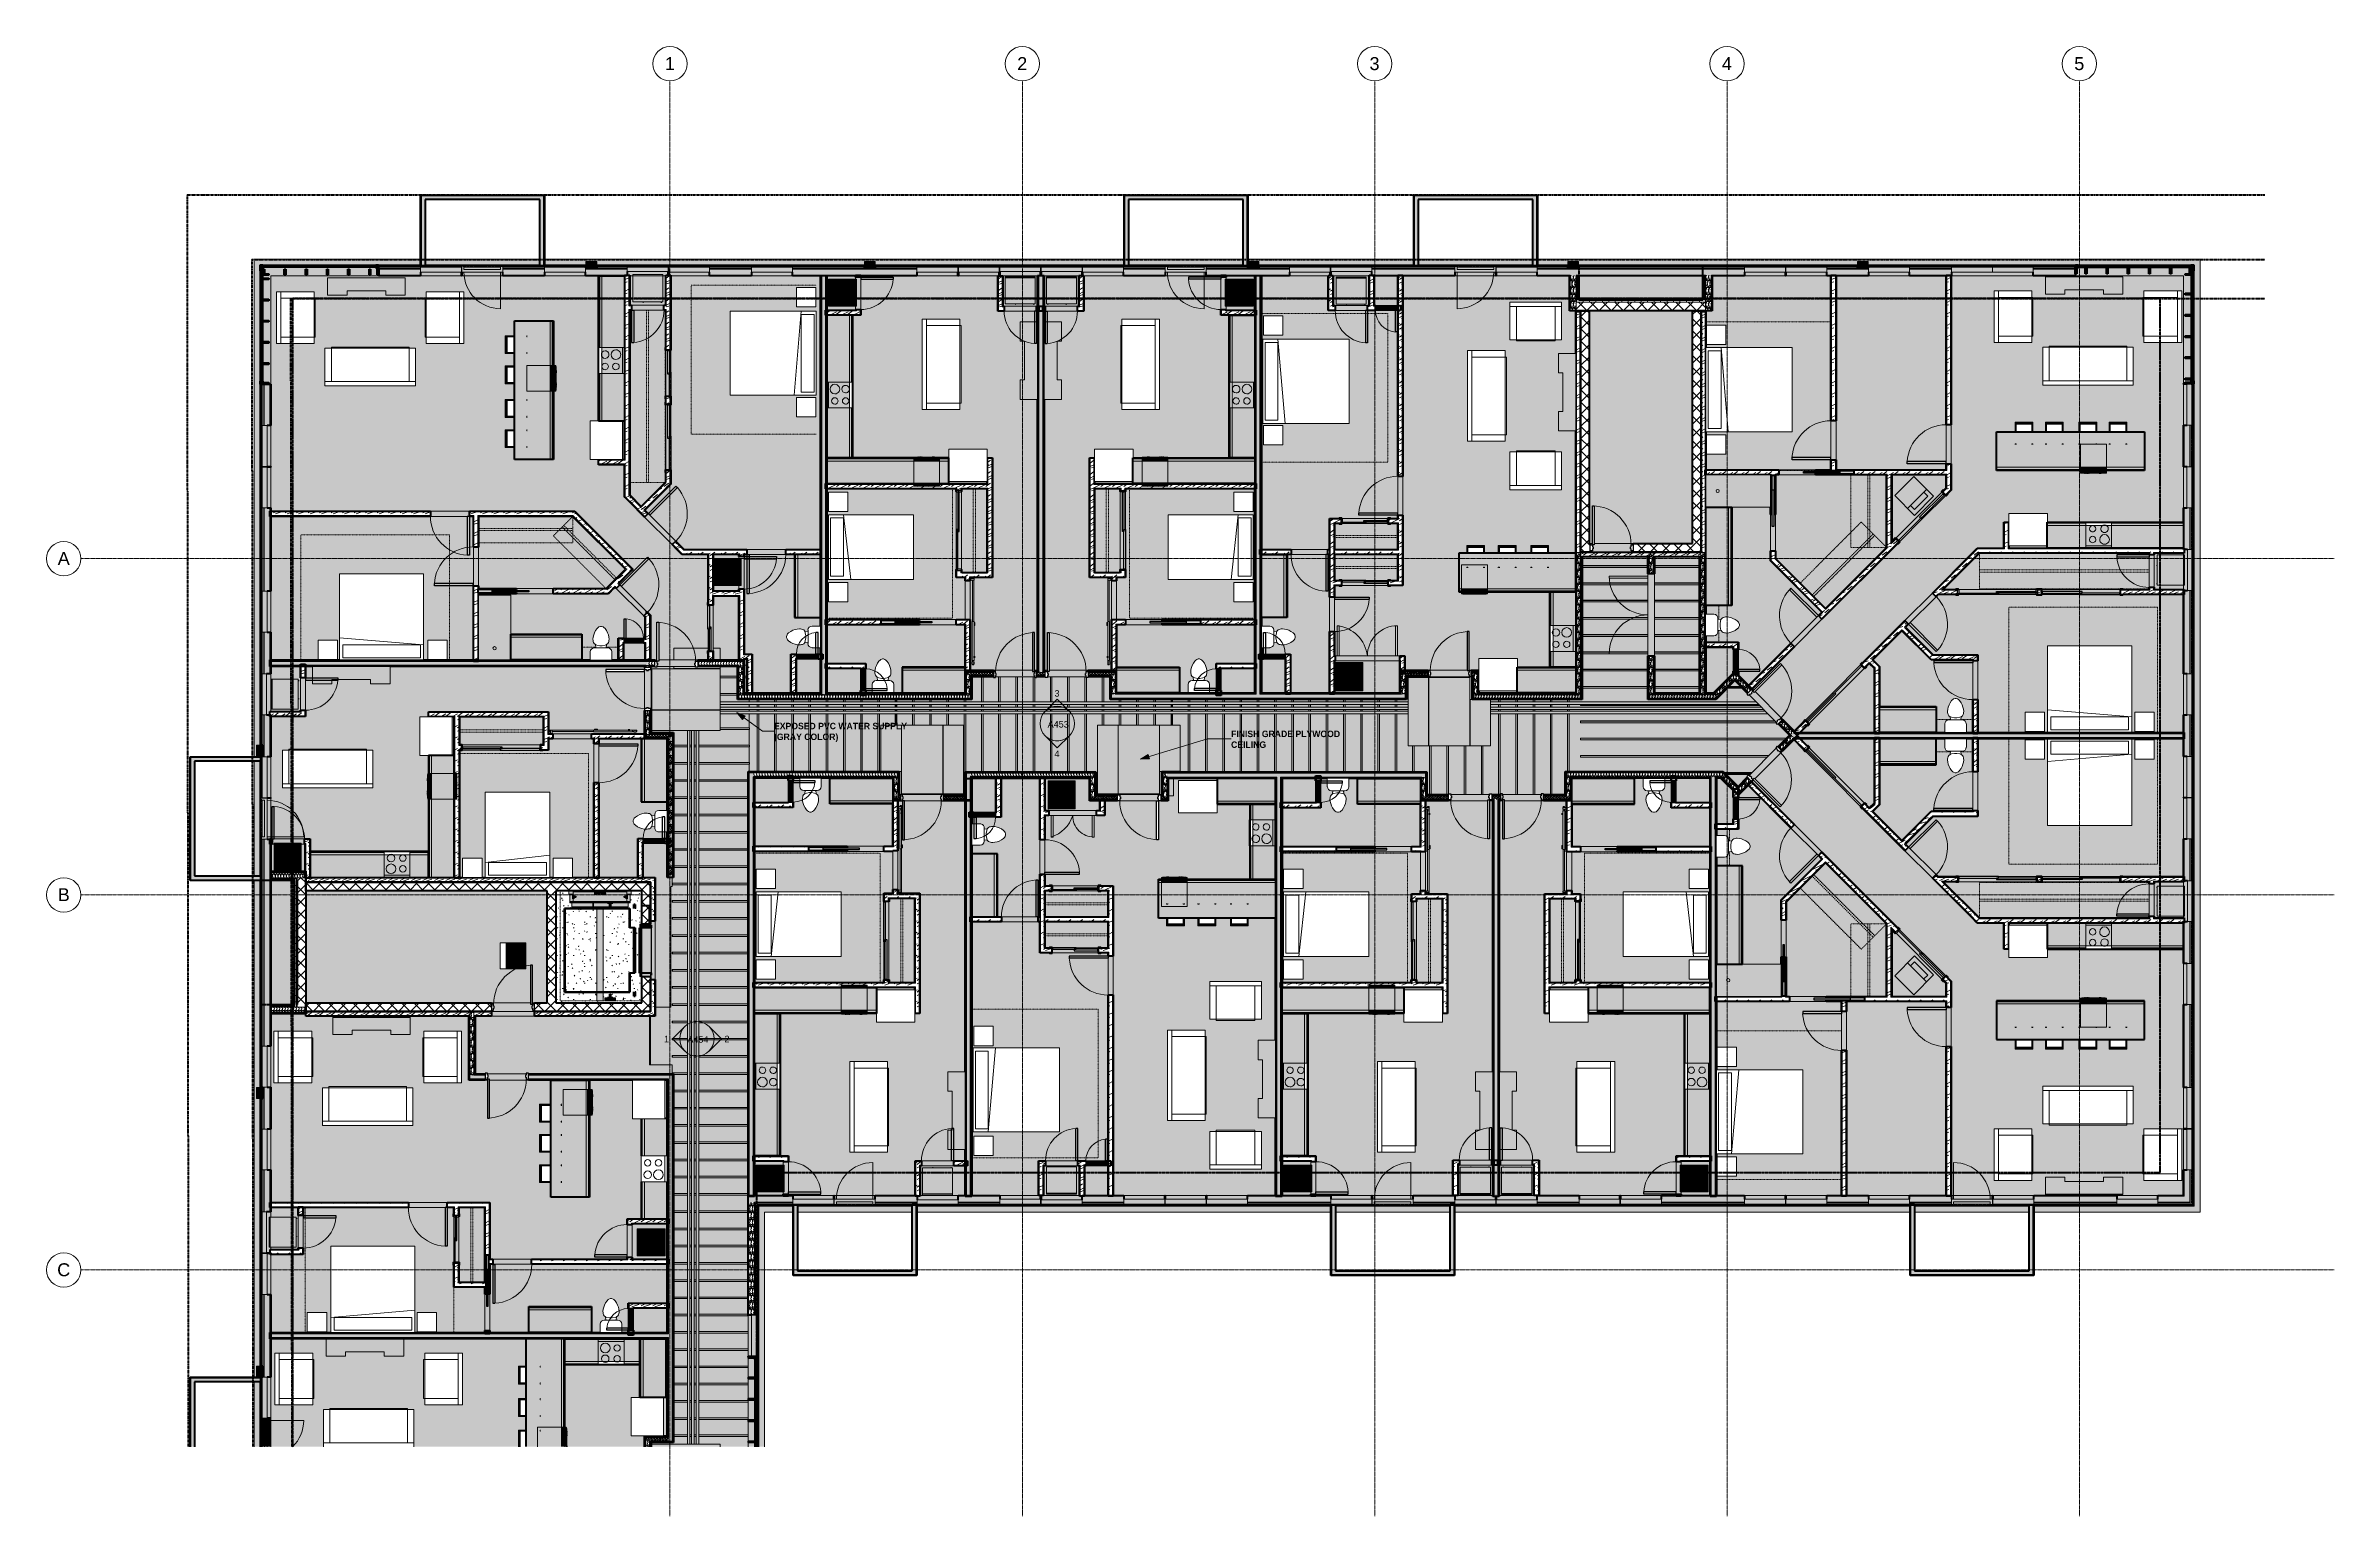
# Model space of a CAD drawing. Header units: inches. Extents: x -4061 to -1937, y 10959 to 12323.
import ezdxf

# ---------------------------------------------------------------- set-up
doc = ezdxf.new("R2010")
doc.units = ezdxf.units.IN
doc.header["$MEASUREMENT"] = 0
for name, pattern in [('Dash', [0.25, 0.125, -0.125]), ('Dash 1_16_', [0.125, 0.0625, -0.0625]), ('Double Dash 3_8_', [1, 0.375, -0.125, 0.125, -0.125, 0.125, -0.125]), ('Grid Line 1_2_', [0.875, 0.5, -0.125, 0.125, -0.125])]:
    doc.linetypes.add(name, pattern=pattern)
for name, color, linetype, lineweight in [('0-1', 7, 'Continuous', 5), ('0-2', 250, 'Continuous', 9), ('0-3', 7, 'Continuous', 18), ('0-4', 10, 'Double Dash 3_8_', 60), ('0-5', 165, 'Continuous', 5), ('0-6', 1, 'Continuous', 9), ('A-CLNG', 13, 'Continuous', 18), ('A-CLNG-1', 13, 'Continuous', 5), ('A-DOOR', 31, 'Continuous', 18), ('A-DOOR-1', 250, 'Continuous', 9), ('A-DOOR-2', 50, 'Continuous', 30), ('A-DOOR-3', 90, 'Continuous', 18), ('A-DOOR-4', 55, 'Continuous', 18), ('A-DOOR-5', 7, 'Continuous', 18), ('A-DOOR-6', 10, 'Continuous', 60), ('A-DOOR-7', 31, 'Continuous', 30), ('A-DOOR-8', 31, 'Continuous', 9), ('A-DOOR-FRAM', 31, 'Continuous', 30), ('A-DOOR-FRAM-1', 50, 'Continuous', 30), ('A-FLOR-1', 31, 'Continuous', 18), ('A-FLOR-2', 7, 'Continuous', 18), ('A-GENM-1', 247, 'Continuous', 9), ('A-GENM-2', 10, 'Continuous', 60), ('A-GENM-3', 250, 'Continuous', 9), ('A-GENM-4', 252, 'Continuous', 9), ('A-GENM-5', 135, 'Continuous', 9), ('A-GENM-HDLN-1', 250, 'Dash', 9), ('A-GLAZ-1', 27, 'Continuous', 18), ('A-GLAZ-2', 7, 'Continuous', 18), ('A-GLAZ-3', 251, 'Continuous', 9), ('A-GLAZ-4', 55, 'Continuous', 18), ('A-GLAZ-CWMG-1', 247, 'Continuous', 9), ('A-GLAZ-CWMG-2', 250, 'Continuous', 9), ('A-GLAZ-CWMG-3', 10, 'Continuous', 60), ('A-ROOF-1', 7, 'Continuous', 18), ('A-ROOF-PATT-1', 251, 'Continuous', 9), ('A-WALL', 113, 'Continuous', 18), ('A-WALL-1', 8, 'Continuous', 5), ('A-WALL-10', 113, 'Continuous', 60), ('A-WALL-2', 10, 'Continuous', 60), ('A-WALL-3', 7, 'Continuous', 18), ('A-WALL-4', 254, 'Continuous', 5), ('A-WALL-5', 23, 'Continuous', 5), ('A-WALL-6', 243, 'Continuous', 18), ('A-WALL-7', 9, 'Continuous', 9), ('A-WALL-8', 27, 'Continuous', 18), ('A-WALL-9', 113, 'Continuous', 5), ('A-WALL-PATT-1', 250, 'Continuous', 9), ('A-WALL-PATT-2', 253, 'Continuous', 9), ('A-WALL-PATT-3', 252, 'Continuous', 9), ('A-WALL-PATT-4', 111, 'Continuous', 9), ('C-PROP-LINE-1', 10, 'Double Dash 3_8_', 60), ('C-PROP-LINE-2', 91, 'Dash 1_16_', 60), ('G-ANNO-SYMB', 111, 'Continuous', 9), ('G-ANNO-TEXT', 231, 'Continuous', 9), ('G-IMPT-1', 135, 'Continuous', 9), ('G-IMPT-2', 1, 'Continuous', 9), ('I-FURN', 30, 'Continuous', 9), ('I-FURN-1', 250, 'Continuous', 9), ('I-FURN-2', 9, 'Continuous', 9), ('I-FURN-3', 135, 'Continuous', 9), ('I-FURN-HDLN-1', 250, 'Dash', 9), ('I-WALL', 2, 'Continuous', 18), ('I-WALL-1', 2, 'Continuous', 5), ('I-WALL-2', 2, 'Continuous', 60), ('M-EQPM-1', 252, 'Continuous', 9), ('M-EQPM-2', 135, 'Continuous', 9), ('M-EQPM-3', 250, 'Continuous', 9), ('P-PIPE', 3, 'Continuous', 9), ('P-PIPE-1', 3, 'Continuous', 5), ('P-SANR-FIXT-1', 135, 'Continuous', 9), ('P-SANR-FIXT-2', 250, 'Continuous', 9), ('P-SANR-FIXT-3', 9, 'Continuous', 9), ('Q-CASE-1', 9, 'Continuous', 9), ('Q-CASE-2', 10, 'Continuous', 60), ('Q-CASE-3', 250, 'Continuous', 9), ('Q-CASE-HDLN-1', 250, 'Dash', 9), ('Q-SPCQ-1', 250, 'Continuous', 9), ('Q-SPCQ-2', 135, 'Continuous', 9), ('Q-SPCQ-3', 37, 'Continuous', 9), ('S-BEAM', 12, 'Continuous', 9), ('S-GRID-1', 1, 'Grid Line 1_2_', 9), ('S-GRID-IDEN', 1, 'Continuous', 9), ('S-GRID-IDEN-1', 147, 'Continuous', 9)]:
    doc.layers.add(name, color=color, linetype=linetype, lineweight=lineweight)
doc.styles.add('Arial', font='arial.ttf', dxfattribs={"height": 12})
doc.styles.add('Arial_1', font='arial.ttf', dxfattribs={"height": 6})
doc.styles.add('Century Gothic_B', font='GOTHICB.TTF', dxfattribs={"height": 6})
pattern_1 = [(0, (0, 0), (20.48, 5.12), [0.845, -14.515, 0.845, -14.515, -81.92]), (0, (0, 0), (20.48, 5.12), [-30.72, 0.845, -29.875, 0.845, -14.515, -35.84]), (0, (0, 0), (20.48, 5.12), [-76.8, 0.845, -9.395, 0.845, -24.755]), (120, (7.68, 2.56), (-14.67405, 15.1762003), [0.845, -14.515, 0.845, -14.515, -81.92]), (120, (7.68, 2.56), (-14.67405, 15.1762003), [-30.72, 0.845, -29.875, 0.845, -14.515, -35.84]), (120, (7.68, 2.56), (-14.67405, 15.1762003), [-76.8, 0.845, -9.395, 0.845, -24.755]), (240, (10.24, 12.8), (-5.80595, -20.2962003), [0.845, -14.515, 0.845, -14.515, -81.92]), (240, (10.24, 12.8), (-5.80595, -20.2962003), [-30.72, 0.845, -29.875, 0.845, -14.515, -35.84]), (240, (10.24, 12.8), (-5.80595, -20.2962003), [-76.8, 0.845, -9.395, 0.845, -24.755])]
pattern_2 = [(216.87, (4.265, 10.662), (31.9871619, 21.32545714), [5.331, -47.981]), (206.565, (10.662, 7.464), (-10.662476, -10.6620098), [11.921, -11.921]), (198.435, (10.662, 2.132), (-21.32449365, -10.6625869), [6.744, -26.974])]
pattern_3 = [(0, (0, 0), (0, 3.199), []), (315, (0, 0), (3.19895108, 0), [4.524, -4.524]), (45, (0, 0), (3.19895108, 0), [4.524, -4.524])]
pattern_4 = [(161.57, (0.32, 0.32), (-2.560496185, -0.000537386), [0, -18.214, 2.022, 0]), (18.43, (-0.32, 0.32), (-2.560496185, 0.000537386), [0, -18.214, 2.022, 0]), (108.43, (0.32, 0.32), (1.27922091, -6.400876726), [6.07, -14.166]), (71.57, (-0.32, 0.32), (1.27922091, 6.400876726), [6.07, -14.166])]
pattern_5 = [(45, (0, 0), (-5.656854, 5.656854), []), (135, (0, 0), (-5.656854, -5.656854), [])]
pattern_6 = [(0, (0, 0), (0, 6), []), (90, (0, 0), (-6, 4e-16), [])]

msp = doc.modelspace()

# ---------------------------------------------------------------- texts
at = {"layer": 'G-ANNO-SYMB', "char_height": 6, "attachment_point": 1, "style": 'Arial_1'}
for s, insert, width in [('3', (-3124.5, 11725.2), 5.656), ('A453', (-3130.8, 11696.5), 23.836), ('4', (-3124.5, 11669.1), 5.656), ('2', (-3430.7, 11404.5), 5.656), ('1', (-3486.8, 11404.5), 5.656), ('A454', (-3465.2, 11404.1), 23.836)]:
    msp.add_mtext(s, dxfattribs=dict(at, insert=insert, width=width))
at = {"layer": 'G-ANNO-TEXT', "char_height": 6, "attachment_point": 1, "style": 'Century Gothic_B'}
for s, insert, width in [('(GRAY COLOR)', (-3384.8, 11684.9), 75.346), ('EXPOSED PVC WATER SUPPLY', (-3384.8, 11694.9), 142.41), ('FINISH GRADE PLYWOOD', (-2960.6, 11687.6), 122.21), ('CEILING', (-2960.6, 11677.6), 39.996)]:
    msp.add_mtext(s, dxfattribs=dict(at, insert=insert, width=width))

# ---------------------------------------------------------------- blocks, each defined once
blk = doc.blocks.new('Single-Flush - 36_ x 84_-1372824-ENLARGED RCP - 3RD FLOOR PLAN - EAST')
at = {"layer": 'A-DOOR-1'}
blk.add_arc((18, -2.4), 36.1, 180, 266.8211, dxfattribs=at)
at = {"layer": 'A-DOOR-2'}
for p, q in [((16, -2.4), (16, -38.4)), ((18, -2.4), (16, -2.4)), ((18, -2.4), (18, -38.4)), ((18, -38.4), (16, -38.4))]:
    blk.add_line(p, q, dxfattribs=at)
blk = doc.blocks.new('Single-Flush - 36_ x 84_-1372839-ENLARGED RCP - 3RD FLOOR PLAN - EAST')
at = {"layer": 'A-DOOR-1'}
blk.add_arc((18, 2.4), 36.1, 93.1789, 180, dxfattribs=at)
at = {"layer": 'A-DOOR-2'}
for p, q in [((16, 2.4), (16, 38.4)), ((18, 38.4), (16, 38.4)), ((18, 2.4), (18, 38.4)), ((18, 2.4), (16, 2.4))]:
    blk.add_line(p, q, dxfattribs=at)
blk = doc.blocks.new('FOLDING_SLIDING CLOSET - 42_ x 80_-1372832-ENLARGED RCP - 3RD FLOOR PLAN - EAST')
at = {"layer": 'A-DOOR-1'}
for p, q in [((-21.3, 3), (-23.8, 3)), ((-23.8, 3), (-23.8, 2.2)), ((-23.8, 2.2), (-21.3, 2.2)), ((-21.3, 2.2), (-21.3, 3)), ((23.7, 3), (21.2, 3)), ((21.2, 3), (21.2, 2.2)), ((21.2, 2.2), (23.7, 2.2)), ((23.7, 2.2), (23.7, 3)), ((-21.3, -2.5), (-23.8, -2.5)), ((-23.8, -2.5), (-23.8, -3.3)), ((-23.8, -3.3), (-21.3, -3.3)), ((-21.3, -3.3), (-21.3, -2.5)), ((23.7, -2.5), (21.2, -2.5)), ((21.2, -2.5), (21.2, -3.3)), ((21.2, -3.3), (23.7, -3.3)), ((23.7, -3.3), (23.7, -2.5))]:
    blk.add_line(p, q, dxfattribs=at)
at = {"layer": 'A-DOOR-2'}
for p, q in [((1, 2.2), (-21, 2.2)), ((-21, 2.2), (-21, 0.9)), ((-21, 0.9), (1, 0.9)), ((21, 0.9), (-1, 0.9)), ((-1, 0.9), (-1, -0.5)), ((1, 0.9), (1, 2.2)), ((21, -0.5), (21, 0.9)), ((-1, -0.5), (21, -0.5))]:
    blk.add_line(p, q, dxfattribs=at)
at = {"layer": 'A-DOOR-FRAM-1'}
for p, q in [((-21, 2.2), (-22, 2.2)), ((-22, 2.2), (-22, -2.5)), ((-21, -2.5), (-21, 2.2)), ((21, 2.2), (21, -2.5)), ((22, 2.2), (21, 2.2)), ((22, -2.5), (22, 2.2)), ((-22, -2.5), (-21, -2.5)), ((21, -2.5), (22, -2.5))]:
    blk.add_line(p, q, dxfattribs=at)
blk = doc.blocks.new('Bed-Standard - King 78_ x 80_-1242963-ENLARGED RCP - 3RD FLOOR PLAN - EAST')
at = {"layer": 'I-FURN-1'}
for p, q in [((49.7, 38.2), (-28.3, 38.2)), ((-28.3, 38.2), (-28.3, -41.8)), ((49.7, 24.2), (-28.3, 17.6)), ((-25.3, 36.2), (-25.3, 24.2)), ((-25.3, 36.2), (46.7, 36.2)), ((-25.3, 24.2), (46.7, 24.2)), ((46.7, 36.2), (46.7, 24.2)), ((49.7, -41.8), (49.7, 38.2)), ((-28.3, -41.8), (49.7, -41.8))]:
    blk.add_line(p, q, dxfattribs=at)
at = {"layer": 'I-FURN-HDLN-1'}
for p, q in [((-64.3, 38.2), (-64.3, -77.8)), ((73.7, -77.8), (73.7, 38.2)), ((-64.3, -77.8), (73.7, -77.8))]:
    blk.add_line(p, q, dxfattribs=at)
blk = doc.blocks.new('Table-Night Stand - 18_ x 18_ x 24_-1352623-ENLARGED RCP - 3RD FLOOR PLAN - EAST')
at = {"layer": 'I-FURN-1'}
for p, q in [((18.1, 18), (0.1, 18)), ((0.1, 18), (0.1, 0)), ((18.1, 0), (18.1, 18)), ((0.1, 0), (18.1, 0))]:
    blk.add_line(p, q, dxfattribs=at)
blk = doc.blocks.new('FOLDING_SLIDING CLOSET - 72_ x 80_-1372823-ENLARGED RCP - 3RD FLOOR PLAN - EAST')
at = {"layer": 'A-DOOR-1'}
for p, q in [((-36.25, 3), (-38.75, 3)), ((-38.75, 3), (-38.75, 2.25)), ((-38.75, 2.25), (-36.25, 2.25)), ((-36.25, 2.25), (-36.25, 3)), ((38.75, 3), (36.25, 3)), ((36.25, 3), (36.25, 2.25)), ((36.25, 2.25), (38.75, 2.25)), ((38.75, 2.25), (38.75, 3)), ((-36.25, -2.5), (-38.75, -2.5)), ((-38.75, -2.5), (-38.75, -3.25)), ((-38.75, -3.25), (-36.25, -3.25)), ((-36.25, -3.25), (-36.25, -2.5)), ((38.75, -2.5), (36.25, -2.5)), ((36.25, -2.5), (36.25, -3.25)), ((36.25, -3.25), (38.75, -3.25)), ((38.75, -3.25), (38.75, -2.5))]:
    blk.add_line(p, q, dxfattribs=at)
at = {"layer": 'A-DOOR-2'}
for p, q in [((1, 2.25), (-36, 2.25)), ((-36, 2.25), (-36, 0.875)), ((-36, 0.875), (1, 0.875)), ((36, 0.875), (-1, 0.875)), ((-1, 0.875), (-1, -0.5)), ((1, 0.875), (1, 2.25)), ((36, -0.5), (36, 0.875)), ((-1, -0.5), (36, -0.5))]:
    blk.add_line(p, q, dxfattribs=at)
at = {"layer": 'A-DOOR-FRAM-1'}
for p, q in [((-36, 2.25), (-37, 2.25)), ((-37, 2.25), (-37, -2.5)), ((-36, -2.5), (-36, 2.25)), ((36, 2.25), (36, -2.5)), ((37, 2.25), (36, 2.25)), ((37, -2.5), (37, 2.25)), ((-37, -2.5), (-36, -2.5)), ((36, -2.5), (37, -2.5))]:
    blk.add_line(p, q, dxfattribs=at)
blk = doc.blocks.new('Interior_barn_door_18732 - Interior_barn_door_18732-1655839-ENLARGED RCP - 3RD FLOOR PLAN - EAST')
at = {"layer": 'A-DOOR-3'}
for points in [[(-23.4, -5.8), (-23.7, -5.8), (-23.7, -6.1), (-23.4, -6.1), (-23.4, -6)], [(-22.5, -6.3), (-23.6, -6.3), (-23.6, -6.6), (-22.5, -6.6), (-22.5, -6.3)], [(-23.4, -5.8), (-23.4, -6.1), (-22.7, -6.1), (-22.7, -5.8)], [(-23.2, -6.1), (-23.3, -6.1), (-23.3, -6.3), (-22.8, -6.3), (-22.8, -6.1), (-23.2, -6.1)], [(-22.7, -5.8), (-22.7, -6.1), (-22.4, -6.1), (-22.5, -5.8), (-22.6, -5.8)], [(-22.5, -6.3), (-22.5, -6.6), (-20.6, -6.6), (-20.6, -6.3), (-22.4, -6.3)]]:
    blk.add_hatch(color=256, dxfattribs=at).paths.add_polyline_path(points, flags=0)
at = {"layer": 'A-DOOR-4'}
h = blk.add_hatch(color=256, dxfattribs=at)
h.paths.add_polyline_path([(18.5, -4.3), (-19.9, -4.3), (-19.9, -4.9), (18.5, -4.9), (18.5, -4.3)], flags=0)
h.paths.add_polyline_path([(-60, -4.3), (-60, -4.9), (-59, -4.9), (-59, -4.3)], flags=0)
h.paths.add_polyline_path([(-55.9, -4.3), (-57.5, -4.3), (-57.5, -4.9), (-55.9, -4.9), (-55.9, -4.3)], flags=0)
h.paths.add_polyline_path([(21, -4.3), (20, -4.3), (20, -4.9), (21, -4.9), (21, -4.3)], flags=0)
h = blk.add_hatch(color=256, dxfattribs=at)
h.paths.add_polyline_path([(-19.9, -4.9), (-19.9, -5.6), (18.5, -5.6), (18.5, -4.9), (-14.9, -4.9)], flags=0)
h.paths.add_polyline_path([(-57.5, -4.9), (-57.5, -5.6), (-55.9, -5.5), (-55.9, -4.9)], flags=0)
h.paths.add_polyline_path([(-59, -4.9), (-60, -4.9), (-60, -5.6), (-59, -5.6), (-59, -5.1)], flags=0)
h.paths.add_polyline_path([(21, -4.9), (20, -4.9), (20, -5.6), (21, -5.6), (21, -5.1)], flags=0)
h = blk.add_hatch(color=256, dxfattribs=at)
h.paths.add_polyline_path([(20, -2.4), (18.5, -2.4), (18.5, -5.8), (20, -5.8), (20, -4.2)], flags=0)
h.paths.add_polyline_path([(-59, -2.4), (-59, -5.8), (-57.5, -5.8), (-57.5, -2.4), (-58.7, -2.4)], flags=0)
for points in [[(-53.2, -4.1), (-55.9, -4.1), (-55.9, -5.8), (-19.9, -5.8), (-19.9, -4.1), (-45.5, -4.1)], [(-52.1, -5.8), (-53.6, -5.8), (-53.6, -6), (-52.1, -6)]]:
    blk.add_hatch(color=256, dxfattribs=at).paths.add_polyline_path(points, flags=0)
h = blk.add_hatch(color=256, dxfattribs=at)
h.paths.add_polyline_path([(-22.4, -5.8), (-22.4, -6), (-22.2, -6), (-22.2, -5.8)], flags=0)
h.paths.add_polyline_path([(-23.7, -5.8), (-23.7, -6), (-23.7, -6), (-23.7, -5.8)], flags=0)
at = {"layer": 'A-DOOR-1'}
for p, q in [((-23.7, -5.8), (-23.7, -6.1)), ((-23.7, -6.1), (-23.7, -6.1)), ((-23.7, -6.1), (-23.4, -6.1)), ((-22.5, -6.3), (-23.6, -6.3)), ((-23.6, -6.3), (-23.6, -6.6)), ((-23.6, -6.6), (-22.5, -6.6)), ((-23.4, -6.1), (-22.7, -6.1)), ((-23.3, -6.1), (-23.3, -6.3)), ((-23.3, -6.1), (-23.3, -6.3)), ((-22.8, -6.3), (-22.8, -6.1)), ((-22.8, -6.3), (-22.8, -6.1)), ((-22.7, -6.1), (-22.4, -6.1)), ((-22.5, -6.6), (-22.5, -6.3)), ((-22.4, -6.1), (-22.4, -5.8)), ((-22.4, -6.1), (-22.4, -6.1)), ((-20.6, -6.6), (-20.6, -6.3))]:
    blk.add_line(p, q, dxfattribs=at)
for points, knots in [([(-20.6, -6.3), (-20.6, -6.3), (-20.6, -6.3), (-20.7, -6.3), (-21, -6.3), (-21.5, -6.3), (-22.1, -6.3), (-22.4, -6.3), (-22.5, -6.3)], [-0.5310493, -0.5310493, -0.5310493, -0.5310493, -0.4969616, -0.4376596, -0.3707648, -0.2964689, -0.2105513, -0.1495851, -0.1495851, -0.1495851, -0.1495851]), ([(-22.5, -6.6), (-22.4, -6.6), (-22.1, -6.6), (-21.5, -6.6), (-21, -6.6), (-20.7, -6.6), (-20.6, -6.6), (-20.6, -6.6), (-20.6, -6.6)], [0.1495851, 0.1495851, 0.1495851, 0.1495851, 0.2105513, 0.2964689, 0.3707648, 0.4376596, 0.4969616, 0.5310493, 0.5310493, 0.5310493, 0.5310493])]:
    blk.add_open_spline(points, degree=3, knots=knots, dxfattribs=at)
at = {"layer": 'A-DOOR-5'}
for p, q in [((-59, -4.3), (-60, -4.3)), ((-60, -4.3), (-60, -4.9)), ((-60, -4.9), (-60, -5.6)), ((-60, -5.6), (-59, -5.6)), ((-59, -5.8), (-59, -2.4)), ((-57.5, -5.8), (-59, -5.8)), ((-57.5, -2.4), (-57.5, -5.8)), ((-55.9, -4.3), (-57.5, -4.3)), ((-57.5, -5.6), (-55.9, -5.6)), ((-55.9, -5.8), (-55.9, -4.1)), ((-55.9, -4.1), (-19.9, -4.1)), ((-19.9, -5.8), (-55.9, -5.8)), ((-19.9, -4.1), (-19.9, -5.8)), ((18.5, -4.3), (-19.9, -4.3)), ((-19.9, -5.6), (18.5, -5.6)), ((18.5, -5.8), (18.5, -2.4)), ((20, -5.8), (18.5, -5.8)), ((20, -2.4), (20, -5.8)), ((21, -4.3), (20, -4.3)), ((20, -5.6), (21, -5.6)), ((21, -4.9), (21, -4.3)), ((21, -5.6), (21, -4.9))]:
    blk.add_line(p, q, dxfattribs=at)
at = {"layer": 'A-DOOR-6'}
for p, q in [((-53.6, -6), (-53.6, -5.8)), ((-52.1, -6), (-53.6, -6)), ((-52.1, -5.8), (-52.1, -6)), ((-23.7, -6), (-23.7, -5.8)), ((-23.7, -6), (-23.7, -6)), ((-22.2, -6), (-22.4, -6)), ((-22.2, -5.8), (-22.2, -6))]:
    blk.add_line(p, q, dxfattribs=at)
blk = doc.blocks.new('OD_CW_Closet - OD_CW_Closet-1695006-ENLARGED RCP - 3RD FLOOR PLAN - EAST')
at = {"layer": 'Q-CASE-HDLN-1'}
for p, q in [((0.7, 11.9), (78.8, 11.9)), ((0.7, 9.9), (78.8, 9.9)), ((3.5, -2.1), (75.5, -2.1))]:
    blk.add_line(p, q, dxfattribs=at)
blk = doc.blocks.new('Stacked Washer and Dryer - 26_x25_ - Private-1372850-ENLARGED RCP - 3RD FLOOR PLAN - EAST')
at = {"layer": 'P-SANR-FIXT-1'}
blk.add_hatch(color=256, dxfattribs=at).paths.add_polyline_path([(0, 12.5), (0, -12.5), (26, -12.5), (26, 12.5), (3.8, 12.5)], flags=0)
at = {"layer": 'P-SANR-FIXT-2'}
for p, q in [((26, 12.5), (0, 12.5)), ((0, -12.5), (0, 12.5)), ((16.9, -12.5), (16.9, 12.5)), ((22.1, 8.7), (16.9, 8.7)), ((22.1, -8.7), (22.1, 8.7)), ((26, 12.5), (26, -12.5)), ((0, -12.5), (26, -12.5)), ((16.9, -8.7), (22.1, -8.7))]:
    blk.add_line(p, q, dxfattribs=at)
blk = doc.blocks.new('OD_CW_Closet - OD_CW_Closet-1912361-ENLARGED RCP - 3RD FLOOR PLAN - EAST')
at = {"layer": 'Q-CASE-HDLN-1'}
for p, q in [((0.7, 13), (70, 13)), ((0.7, 11), (70, 11)), ((9.3, 0), (51.3, 0))]:
    blk.add_line(p, q, dxfattribs=at)
blk = doc.blocks.new('Pocket_Door_2385 - 34_ x 80_-1722045-ENLARGED RCP - 3RD FLOOR PLAN - EAST')
at = {"layer": 'A-DOOR-2'}
for p, q in [((-39.7, 0.7), (-39.7, -0.7)), ((-5.7, 0.7), (-39.7, 0.7)), ((-5.7, -0.7), (-5.7, 0.7)), ((-39.7, -0.7), (-5.7, -0.7))]:
    blk.add_line(p, q, dxfattribs=at)
blk = doc.blocks.new('Single-Flush - 30_ x 80_-1421383-ENLARGED RCP - 3RD FLOOR PLAN - EAST')
at = {"layer": 'A-DOOR-1'}
blk.add_arc((15, -2.375), 30.067, 180, 266.185925, dxfattribs=at)
at = {"layer": 'A-DOOR-2'}
for p, q in [((13, -2.375), (13, -32.375)), ((15, -2.375), (13, -2.375)), ((15, -2.375), (15, -32.375)), ((15, -32.375), (13, -32.375))]:
    blk.add_line(p, q, dxfattribs=at)
blk = doc.blocks.new('Bed-Standard - Queen 60_ x 79_-1242961-ENLARGED RCP - 3RD FLOOR PLAN - EAST')
at = {"layer": 'I-FURN-1'}
for p, q in [((40.7, 37.7), (-19.3, 37.7)), ((-19.3, 37.7), (-19.3, -41.3)), ((40.7, 23.7), (-19.3, 17.1)), ((-16.3, 35.7), (-16.3, 23.7)), ((-16.3, 35.7), (37.7, 35.7)), ((-16.3, 23.7), (37.7, 23.7)), ((37.7, 35.7), (37.7, 23.7)), ((40.7, -41.3), (40.7, 37.7)), ((-19.3, -41.3), (40.7, -41.3))]:
    blk.add_line(p, q, dxfattribs=at)
at = {"layer": 'I-FURN-HDLN-1'}
for p, q in [((-55.3, 37.7), (-55.3, -77.3)), ((64.7, -77.3), (64.7, 37.7)), ((-55.3, -77.3), (64.7, -77.3))]:
    blk.add_line(p, q, dxfattribs=at)
blk = doc.blocks.new('OD_CW_Base Cabinet - OD_CW_Base Cabinet-1862371-ENLARGED RCP - 3RD FLOOR PLAN - EAST')
at = {"layer": 'Q-CASE-1'}
h = blk.add_hatch(color=256, dxfattribs=at)
h.paths.add_polyline_path([(9.4, 10.9), (9.4, -9), (109.3, -9), (109.3, 24), (9.4, 24)], flags=0)
h.paths.add_polyline_path([(23.8, 10.9), (24.8, 10.9), (24.8, 10.4), (23.8, 10.4), (23.8, 10.9)], flags=0)
h.paths.add_polyline_path([(37.4, 10.9), (37.4, 10.9), (38.4, 10.9), (38.4, 10.4), (37.4, 10.4)], flags=0)
h.paths.add_polyline_path([(52.9, 10.9), (53.9, 10.9), (53.9, 10.4), (52.9, 10.4), (52.9, 10.9)], flags=0)
h.paths.add_polyline_path([(67.5, 10.4), (67.5, 10.9), (68.5, 10.9), (68.5, 10.4)], flags=0)
h.paths.add_polyline_path([(83, 10.9), (83, 10.9), (84, 10.9), (84, 10.4), (83, 10.4)], flags=0)
for points in [[(27.3, -9), (27.3, -11), (109.3, -11), (109.3, -9), (27.7, -9)], [(27.3, -12), (109.3, -12), (109.3, -11), (27.3, -11), (27.3, -11.8)]]:
    blk.add_hatch(color=256, dxfattribs=at).paths.add_polyline_path(points, flags=0)
at = {"layer": 'Q-CASE-2'}
for p, q in [((109.3, 24), (9.4, 24)), ((109.3, -12), (109.3, 24)), ((9.4, -12), (109.3, -12))]:
    blk.add_line(p, q, dxfattribs=at)
at = {"layer": 'Q-CASE-3'}
for p, q in [((9.4, 24), (109.3, 24)), ((109.3, -9), (109.3, 24)), ((9.4, -9), (109.3, -9)), ((27.3, -11), (109.3, -11)), ((27.3, -11), (109.3, -11)), ((27.3, -12), (88.3, -12)), ((109.3, -11), (109.3, -9)), ((109.3, -12), (109.3, -11))]:
    blk.add_line(p, q, dxfattribs=at)
blk = doc.blocks.new('Refrigerator_-_Side-by-Side_6047 - 36_ X 30_-345559-ENLARGED RCP - 3RD FLOOR PLAN - EAST')
at = {"layer": 'Q-SPCQ-1'}
for p, q in [((17.9, 14.4), (-17.9, 14.4)), ((-17.9, 14.4), (-17.9, -15.6)), ((17.9, -15.6), (17.9, 14.4)), ((-17.9, -15.6), (17.9, -15.6))]:
    blk.add_line(p, q, dxfattribs=at)
blk = doc.blocks.new('Range - 24_ x 24_-1352610-ENLARGED RCP - 3RD FLOOR PLAN - EAST')
at = {"layer": 'Q-SPCQ-1'}
for p, q in [((24, 24), (0, 24)), ((0, 24), (0, 0)), ((0, 22), (24, 22)), ((24, 0), (24, 24)), ((0, 0), (24, 0))]:
    blk.add_line(p, q, dxfattribs=at)
for centre, radius, start, end in [((6.5, 16), 4.5, 360, 180), ((6.5, 16), 4.5, 180, 0), ((6.5, 6), 3.5, 360, 180), ((6.5, 6), 3.5, 180, 0), ((17.5, 16), 3, 360, 180), ((17.5, 16), 3, 180, 0), ((17.5, 6), 3, 360, 180), ((17.5, 6), 3, 180, 0)]:
    blk.add_arc(centre, radius, start, end, dxfattribs=at)
blk = doc.blocks.new('OD_CW_Base Cabinet - OD_CW_Base Cabinet-1445441-ENLARGED RCP - 3RD FLOOR PLAN - EAST')
at = {"layer": 'Q-CASE-1'}
h = blk.add_hatch(color=256, dxfattribs=at)
h.paths.add_polyline_path([(15.3, 0), (0.7, 0), (0.7, -1), (15.3, -1)], flags=0)
h.paths.add_polyline_path([(70.4, 0), (39.3, 0), (39.3, -1), (70.4, -1)], flags=0)
h = blk.add_hatch(color=256, dxfattribs=at)
h.paths.add_polyline_path([(15.3, -1), (0.7, -1), (0.7, -3), (15.3, -3)], flags=0)
h.paths.add_polyline_path([(70.4, -1), (39.3, -1), (39.3, -3), (70.4, -3)], flags=0)
blk.add_hatch(color=256, dxfattribs=at).paths.add_polyline_path([(25.6, -3), (0.7, -3), (0.7, -24), (70.4, -24), (70.4, -3)], flags=0)
at = {"layer": 'Q-CASE-2'}
for p, q in [((0.7, -24), (0.7, 0)), ((0.7, 0), (70.4, 0)), ((70.4, 0), (70.4, -24)), ((70.4, -24), (0.7, -24))]:
    blk.add_line(p, q, dxfattribs=at)
at = {"layer": 'Q-CASE-3'}
for p, q in [((0.7, 0), (0.7, -1)), ((15.3, 0), (0.7, 0)), ((15.3, -1), (0.7, -1)), ((0.7, -1), (0.7, -3)), ((15.3, -1), (0.7, -1)), ((0.7, -3), (0.7, -24)), ((70.4, -3), (0.7, -3)), ((70.4, 0), (39.3, 0)), ((70.4, -1), (39.3, -1)), ((70.4, -1), (39.3, -1)), ((70.4, -1), (70.4, 0)), ((70.4, -3), (70.4, -1)), ((70.4, -24), (70.4, -3)), ((70.4, -24), (0.7, -24))]:
    blk.add_line(p, q, dxfattribs=at)
blk = doc.blocks.new('OD_CW_Base Cabinet - OD_CW_Base Cabinet-1916693-ENLARGED RCP - 3RD FLOOR PLAN - EAST')
at = {"layer": 'Q-CASE-1'}
for points in [[(0.7, 0), (0.7, -1), (55, -1), (55, 0), (30.2, 0)], [(0.7, -1), (0.7, -3), (55, -3), (55, -1), (30.2, -1)], [(0.7, -3), (0.7, -24), (55, -24), (55, -3), (30.2, -3)]]:
    blk.add_hatch(color=256, dxfattribs=at).paths.add_polyline_path(points, flags=0)
at = {"layer": 'Q-CASE-2'}
for p, q in [((0.7, -24), (0.7, 0)), ((0.7, 0), (55, 0)), ((55, 0), (55, -24)), ((55, -24), (0.7, -24))]:
    blk.add_line(p, q, dxfattribs=at)
at = {"layer": 'Q-CASE-3'}
for p, q in [((34, 0), (0.7, 0)), ((55, -1), (0.7, -1)), ((55, -1), (0.7, -1)), ((0.7, -3), (0.7, -24)), ((55, -3), (0.7, -3)), ((55, -1), (55, 0)), ((55, -3), (55, -1)), ((55, -24), (55, -3)), ((55, -24), (0.7, -24))]:
    blk.add_line(p, q, dxfattribs=at)
blk = doc.blocks.new('Dishwasher_15404 - 34_ counter-547918-ENLARGED RCP - 3RD FLOOR PLAN - EAST')
at = {"layer": 'Q-SPCQ-2'}
for points in [[(24.1, 6), (25.2, 6), (25.2, 22.4), (25.2, 22.9), (25, 23.3), (24.7, 23.6), (24.5, 23.8), (24, 24), (23.7, 24), (22.2, 24), (22.2, 6), (24, 6)], [(25.2, 22.4), (25.2, 24), (23.7, 24), (24.1, 23.9), (24.5, 23.8), (24.8, 23.5), (25, 23.2), (25.2, 22.7)], [(25, 23.3), (25, 23.3), (25, 23.3)], [(26.7, 6), (26.9, 6), (26.9, 23.9), (26.8, 23.9), (26.7, 24), (25.2, 24), (25.2, 6), (26.5, 6)], [(27.1, 21.4), (27.1, 22.9), (26.9, 22.9), (26.9, 21.4)], [(26.9, 20.2), (27.1, 20.2), (27.1, 21.4), (26.9, 21.4), (26.9, 20.2)], [(26.9, 6), (27.1, 6), (27.1, 20.2), (26.9, 20.2), (26.9, 15.4)], [(27.1, 19.7), (27.4, 19.7), (27.4, 20.3), (27.1, 20.3), (27.1, 20.1)], [(27.4, 18.5), (27.4, 19.1), (27.1, 19.1), (27.1, 18.5)], [(27.4, 17.3), (27.4, 17.9), (27.1, 17.9), (27.1, 17.3)], [(27.4, 16.2), (27.4, 16.7), (27.1, 16.7), (27.1, 16.2)], [(27.4, 6), (27.4, 6.8), (27.1, 6.8), (27.1, 6), (27.3, 6)]]:
    blk.add_hatch(color=256, dxfattribs=at).paths.add_polyline_path(points, flags=0)
at = {"layer": 'Q-SPCQ-1'}
for p, q in [((0, 24), (23.7, 24)), ((0, 6), (0, 24)), ((23.7, 24), (25.2, 24)), ((25.2, 24), (26.7, 24)), ((25.2, 24), (25.2, 22.4)), ((25.2, 22.4), (25.2, 6)), ((26.9, 23.8), (26.9, 6)), ((26.9, 22.9), (27.1, 22.9)), ((27.1, 21.4), (27.1, 22.9)), ((27.1, 20.2), (27.1, 21.4)), ((27.1, 20.3), (27.4, 20.3)), ((27.1, 6), (27.1, 20.2)), ((27.1, 19.7), (27.4, 19.7)), ((27.1, 19.1), (27.4, 19.1)), ((27.1, 18.5), (27.4, 18.5)), ((27.1, 17.9), (27.4, 17.9)), ((27.1, 17.3), (27.4, 17.3)), ((27.1, 16.7), (27.4, 16.7)), ((27.1, 16.2), (27.4, 16.2)), ((27.4, 6.8), (27.1, 6.8)), ((27.4, 19.7), (27.4, 20.3)), ((27.4, 18.5), (27.4, 19.1)), ((27.4, 17.3), (27.4, 17.9)), ((27.4, 16.2), (27.4, 16.7)), ((27.4, 6), (27.4, 6.8))]:
    blk.add_line(p, q, dxfattribs=at)
for centre, radius, start, end in [((23.7, 22.4), 1.57, 360, 90), ((23.7, 22.4), 1.57, 32.077, 42.3359), ((23.7, 22.4), 1.57, 17.8182, 27.5266), ((23.7, 22.4), 1.57, 360, 13.6425), ((26.7, 23.8), 0.197, 360, 90)]:
    blk.add_arc(centre, radius, start, end, dxfattribs=at)
blk = doc.blocks.new('Bar_Stool_6722_1_ - Bar_Stool_6722_1_-1229311-ENLARGED RCP - 3RD FLOOR PLAN - EAST')
at = {"layer": 'I-FURN-2'}
for points in [[(1, 20.6), (0, 20.6), (0, 20.1), (1, 20.1)], [(1, 1.3), (1, 7.1), (0, 7.1), (0, 1.3)], [(1, 1.3), (0, 1.3), (0, 0.7), (1, 0.8), (1, 0.9)], [(1, 0), (1, 0.7), (0, 0.7), (0, 0)], [(15.4, 1.3), (1, 1.3), (1, 0.5), (15.4, 0.5), (15.4, 1.3)]]:
    blk.add_hatch(color=256, dxfattribs=at).paths.add_polyline_path(points, flags=0)
at = {"layer": 'I-FURN-1'}
for p, q in [((0, 20.6), (0, 20.1)), ((0, 20.1), (1, 20.1)), ((0, 7.1), (0, 1.3)), ((0, 1.3), (1, 1.3)), ((0, 1.3), (0, 0.7)), ((0, 0.7), (0, 0)), ((0, 0.7), (1, 0.7)), ((1, 20.1), (1, 20.6)), ((1, 1.3), (1, 7.1)), ((1, 1.8), (15.4, 1.8)), ((1, 1.7), (15.4, 1.7)), ((15.4, 1.3), (1, 1.3)), ((1, 0.7), (1, 1.3)), ((1, 0), (1, 0.7)), ((1, 0.5), (15.4, 0.5)), ((1, 0), (0, 0)), ((1, 0), (15.4, 0))]:
    blk.add_line(p, q, dxfattribs=at)
blk = doc.blocks.new('Bar_Stool_6722_1_ - Bar_Stool_6722_1_-V1-ENLARGED RCP - 3RD FLOOR PLAN - EAST')
at = {"layer": 'I-FURN-2'}
for points in [[(1, 20.6), (0, 20.6), (0, 20.1), (1, 20.1)], [(1, 1.3), (1, 7.1), (0, 7.1), (0, 1.3)], [(1, 1.3), (0, 1.3), (0, 0.7), (1, 0.8), (1, 0.9)], [(1, 0), (1, 0.7), (0, 0.7), (0, 0)], [(15.5, 0.7), (15.5, 1.3), (1, 1.3), (1, 0.5), (15.5, 0.5)], [(16.5, 20.6), (15.5, 20.6), (15.5, 20.1), (16.5, 20.1)], [(16.5, 7.1), (15.5, 7.1), (15.5, 1.3), (16.5, 1.3), (16.5, 1.8)], [(16.5, 0.8), (16.5, 1.3), (15.5, 1.3), (15.5, 0.7), (16.5, 0.7)], [(16.5, 0.5), (16.5, 0.7), (15.5, 0.7), (15.5, 0), (16.5, 0)]]:
    blk.add_hatch(color=256, dxfattribs=at).paths.add_polyline_path(points, flags=0)
at = {"layer": 'I-FURN-1'}
for p, q in [((0, 20.6), (0, 20.1)), ((0, 20.1), (1, 20.1)), ((0, 7.1), (0, 1.3)), ((0, 1.3), (1, 1.3)), ((0, 1.3), (0, 0.7)), ((0, 0.7), (0, 0)), ((0, 0.7), (1, 0.7)), ((1, 20.1), (1, 20.6)), ((1, 1.3), (1, 7.1)), ((1, 1.8), (15.5, 1.8)), ((1, 1.7), (15.5, 1.7)), ((15.5, 1.3), (1, 1.3)), ((1, 0.7), (1, 1.3)), ((1, 0), (1, 0.7)), ((1, 0.5), (15.5, 0.5)), ((15.5, 20.6), (15.5, 20.1)), ((15.5, 20.1), (16.5, 20.1)), ((15.5, 7.1), (15.5, 1.3)), ((15.5, 1.3), (16.5, 1.3)), ((15.5, 1.3), (15.5, 0.7)), ((15.5, 0.7), (15.5, 0)), ((15.5, 0.7), (16.5, 0.7)), ((16.5, 0), (15.5, 0)), ((16.5, 20.1), (16.5, 20.6)), ((16.5, 1.3), (16.5, 7.1)), ((16.5, 0.7), (16.5, 1.3)), ((16.5, 0), (16.5, 0.7)), ((1, 0), (0, 0)), ((1, 0), (15.5, 0))]:
    blk.add_line(p, q, dxfattribs=at)
blk = doc.blocks.new('Pocket_Door_2385 - 34_ x 80_-1722096-ENLARGED RCP - 3RD FLOOR PLAN - EAST')
at = {"layer": 'A-DOOR-2'}
for p, q in [((-39.7, -0.7), (-39.7, 0.7)), ((-39.7, 0.7), (-5.7, 0.7)), ((-5.7, 0.7), (-5.7, -0.7)), ((-5.7, -0.7), (-39.7, -0.7))]:
    blk.add_line(p, q, dxfattribs=at)
blk = doc.blocks.new('Refrigerator_-_Side-by-Side_6047 - 36_ X 30_-1372843-ENLARGED RCP - 3RD FLOOR PLAN - EAST')
at = {"layer": 'Q-SPCQ-1'}
for p, q in [((-17.9, 15.6), (17.9, 15.6)), ((-17.9, -14.4), (-17.9, 15.6)), ((17.9, 15.6), (17.9, -14.4)), ((17.9, -14.4), (-17.9, -14.4))]:
    blk.add_line(p, q, dxfattribs=at)
blk = doc.blocks.new('Range - 24_ x 24_-1372826-ENLARGED RCP - 3RD FLOOR PLAN - EAST')
at = {"layer": 'Q-SPCQ-1'}
for p, q in [((0, 0), (24, 0)), ((0, -24), (0, 0)), ((24, 0), (24, -24)), ((0, -22), (24, -22)), ((24, -24), (0, -24))]:
    blk.add_line(p, q, dxfattribs=at)
for centre, radius, start, end in [((6.5, -16), 4.5, 360, 180), ((6.5, -16), 4.5, 180, 0), ((6.5, -6), 3.5, 360, 180), ((6.5, -6), 3.5, 180, 0), ((17.5, -6), 3, 360, 180), ((17.5, -6), 3, 180, 0), ((17.5, -16), 3, 360, 180), ((17.5, -16), 3, 180, 0)]:
    blk.add_arc(centre, radius, start, end, dxfattribs=at)
blk = doc.blocks.new('OD_CW_Base Cabinet - OD_CW_Base Cabinet-1965007-ENLARGED RCP - 3RD FLOOR PLAN - EAST')
at = {"layer": 'Q-CASE-1'}
for points in [[(113.8, 24), (0.7, 24), (0.7, 3), (113.8, 3), (113.8, 15.6)], [(90.5, 3), (33.2, 3), (33.2, 1.1), (9.2, 1.1), (9.2, 3), (0.7, 3), (0.7, 1), (113.8, 1), (113.8, 3), (90.8, 3)], [(36.4, 1), (0.7, 1), (0.7, 0), (113.8, 0), (113.8, 1), (67.1, 1)]]:
    blk.add_hatch(color=256, dxfattribs=at).paths.add_polyline_path(points, flags=0)
at = {"layer": 'Q-CASE-2'}
for p, q in [((113.8, 24), (0.7, 24)), ((0.7, 24), (0.7, 0)), ((113.8, 0), (113.8, 24)), ((0.7, 0), (113.8, 0))]:
    blk.add_line(p, q, dxfattribs=at)
at = {"layer": 'Q-CASE-3'}
for p, q in [((0.7, 24), (0.7, 3)), ((0.7, 24), (113.8, 24)), ((113.8, 3), (113.8, 24)), ((0.7, 3), (113.8, 3)), ((0.7, 1), (113.8, 1)), ((0.7, 1), (113.8, 1)), ((0.7, 0), (92.8, 0)), ((113.8, 1), (113.8, 3)), ((113.8, 0), (113.8, 1))]:
    blk.add_line(p, q, dxfattribs=at)
blk = doc.blocks.new('Dishwasher_15404 - 34_ counter-V2-ENLARGED RCP - 3RD FLOOR PLAN - EAST')
at = {"layer": 'Q-SPCQ-2'}
h = blk.add_hatch(color=256, dxfattribs=at)
h.paths.add_polyline_path([(0, 24), (0, 0), (2.4, 0), (2.4, 24)], flags=0)
h.paths.add_polyline_path([(23.4, 11.9), (23.4, 0), (23.7, 0), (24.1, 0.1), (24.5, 0.2), (24.8, 0.5), (25, 0.8), (25.2, 1.2), (25.2, 1.6), (25.2, 22.4), (25.2, 22.9), (25, 23.3), (24.7, 23.6), (24.5, 23.8), (24.1, 23.9), (23.7, 24), (23.4, 24), (23.4, 19.6)], flags=0)
h = blk.add_hatch(color=256, dxfattribs=at)
h.paths.add_polyline_path([(23.7, 0), (25.2, 0), (25.2, 1.6), (25.2, 1.2), (25, 0.7), (24.7, 0.4), (24.5, 0.2), (24.1, 0.1)], flags=0)
h.paths.add_polyline_path([(23.7, 24), (24.1, 23.9), (24.5, 23.8), (24.8, 23.5), (25, 23.2), (25.2, 22.7), (25.2, 22.7), (25.2, 24), (24, 24)], flags=0)
for points in [[(26.4, 0.1), (26.4, 0), (26.7, 0), (26.8, 0.1), (26.9, 0.2), (26.9, 23.9), (26.8, 23.9), (26.7, 24), (26.4, 24), (26.4, 4.2)], [(26.9, 21.4), (27.1, 21.4), (27.1, 22.9), (26.9, 22.9)], [(26.9, 20.8), (26.9, 20.2), (27.1, 20.2), (27.1, 21.4), (26.9, 21.4), (26.9, 21)], [(26.9, 11.9), (26.9, 3.8), (27.1, 3.8), (27.1, 20.2), (26.9, 20.2), (26.9, 19.6)], [(26.9, 3.6), (26.9, 2.6), (27.1, 2.6), (27.1, 3.8), (26.9, 3.8)], [(26.9, 1.1), (27.1, 1.1), (27.1, 2.6), (26.9, 2.6)], [(27.1, 20.3), (27.1, 19.7), (27.4, 19.7), (27.4, 20.3)], [(27.1, 18.5), (27.4, 18.5), (27.4, 19.1), (27.1, 19.1)], [(27.1, 17.3), (27.4, 17.3), (27.4, 17.9), (27.1, 17.9)], [(27.1, 16.2), (27.4, 16.2), (27.4, 16.7), (27.1, 16.7)], [(27.1, 5.8), (27.4, 5.8), (27.4, 6.8), (27.1, 6.8), (27.1, 6.1)], [(27.1, 4.8), (27.4, 4.8), (27.4, 5.8), (27.1, 5.8), (27.1, 4.9)]]:
    blk.add_hatch(color=256, dxfattribs=at).paths.add_polyline_path(points, flags=0)
h = blk.add_hatch(color=256, dxfattribs=at)
h.paths.add_polyline_path([(25.1, 0.9), (25.1, 0.9), (25.1, 0.9)], flags=0)
h.paths.add_polyline_path([(25.2, 1.2), (25.2, 1.3), (25.2, 1.2)], flags=0)
at = {"layer": 'Q-SPCQ-1'}
for p, q in [((0, 24), (23.7, 24)), ((0, 0), (0, 24)), ((23.7, 24), (25.2, 24)), ((25.2, 24), (25.2, 22.4)), ((25.2, 22.4), (25.2, 1.6)), ((26.4, 24), (26.7, 24)), ((26.9, 23.8), (26.9, 0.2)), ((26.9, 22.9), (27.1, 22.9)), ((27.1, 21.4), (27.1, 22.9)), ((27.1, 20.2), (27.1, 21.4)), ((23.7, 0), (0, 0)), ((25.2, 1.6), (25.2, 0)), ((26.9, 1.1), (27.1, 1.1)), ((27.1, 20.3), (27.4, 20.3)), ((27.1, 3.8), (27.1, 20.2)), ((27.1, 19.7), (27.4, 19.7)), ((27.1, 19.1), (27.4, 19.1)), ((27.1, 18.5), (27.4, 18.5)), ((27.1, 17.9), (27.4, 17.9)), ((27.1, 17.3), (27.4, 17.3)), ((27.1, 16.7), (27.4, 16.7)), ((27.1, 16.2), (27.4, 16.2)), ((27.4, 6.8), (27.1, 6.8)), ((27.1, 4.8), (27.4, 4.8)), ((27.1, 2.6), (27.1, 3.8)), ((27.1, 1.1), (27.1, 2.6)), ((27.4, 19.7), (27.4, 20.3)), ((27.4, 18.5), (27.4, 19.1)), ((27.4, 17.3), (27.4, 17.9)), ((27.4, 16.2), (27.4, 16.7)), ((27.4, 5.8), (27.4, 6.8)), ((27.4, 4.8), (27.4, 5.8)), ((25.2, 0), (23.7, 0)), ((26.7, 0), (26.4, 0))]:
    blk.add_line(p, q, dxfattribs=at)
for centre, radius, start, end in [((23.7, 22.4), 1.57, 360, 90), ((23.7, 22.4), 1.57, 32.077, 42.3359), ((23.7, 22.4), 1.57, 17.8182, 27.5266), ((23.7, 22.4), 1.57, 360, 13.6425), ((26.7, 23.8), 0.197, 360, 90), ((23.7, 1.6), 1.57, 270, 360), ((23.7, 1.6), 1.57, 317.6641, 327.923), ((23.7, 1.6), 1.57, 332.4734, 342.1818), ((23.7, 1.6), 1.57, 346.3575, 360), ((26.7, 0.2), 0.197, 270, 360), ((26.7, 0.2), 0.197, 285, 345)]:
    blk.add_arc(centre, radius, start, end, dxfattribs=at)
blk = doc.blocks.new('OD_CW_Base Cabinet - OD_CW_Base Cabinet-1965008-ENLARGED RCP - 3RD FLOOR PLAN - EAST')
at = {"layer": 'Q-CASE-1'}
for points in [[(0.7, 3), (133, 3), (133, 24), (0.7, 24)], [(0.7, 0.6), (0.7, 0), (133, 0), (133, 1), (71, 1), (71, 0.6), (47, 0.6), (47, 1), (0.7, 1)]]:
    blk.add_hatch(color=256, dxfattribs=at).paths.add_polyline_path(points, flags=0)
h = blk.add_hatch(color=256, dxfattribs=at)
h.paths.add_polyline_path([(0.7, 1), (47, 1), (47, 3), (0.7, 3)], flags=0)
h.paths.add_polyline_path([(71, 3), (71, 1), (133, 1), (133, 3)], flags=0)
at = {"layer": 'Q-CASE-2'}
for p, q in [((133, 24), (0.7, 24)), ((0.7, 24), (0.7, 0)), ((133, 0), (133, 24)), ((0.7, 0), (133, 0))]:
    blk.add_line(p, q, dxfattribs=at)
at = {"layer": 'Q-CASE-3'}
for p, q in [((0.7, 24), (0.7, 3)), ((0.7, 24), (133, 24)), ((133, 3), (133, 24)), ((0.7, 3), (0.7, 1)), ((0.7, 3), (133, 3)), ((0.7, 1), (0.7, 0)), ((0.7, 1), (47, 1)), ((0.7, 1), (47, 1)), ((0.7, 0), (133, 0)), ((71, 1), (133, 1)), ((71, 1), (133, 1)), ((133, 1), (133, 3)), ((133, 0), (133, 1))]:
    blk.add_line(p, q, dxfattribs=at)
blk = doc.blocks.new('Entertainment_Center_14771 - Entertainment_Center_14771-1352616-ENLARGED RCP - 3RD FLOOR PLAN - EAST')
at = {"layer": 'I-FURN-2'}
for points in [[(36, 6.1), (-36, 6.1), (-36, 6), (36, 6)], [(36, -10), (36, 6), (-36, 6), (-36, -10), (-18, -10), (-18, -6), (18, -6), (18, -10), (35, -10)], [(-34.9, -10), (-35.3, -10), (-35.3, -10), (-34.9, -10)], [(-18.7, -10), (-18.7, -10), (-19.7, -10), (-19.7, -10), (-19, -10)], [(19.7, -10), (18.7, -10), (18.7, -10), (19.7, -10)], [(35.3, -10), (35.3, -10), (34.9, -10), (34.9, -10), (35.3, -10)]]:
    blk.add_hatch(color=256, dxfattribs=at).paths.add_polyline_path(points, flags=0)
at = {"layer": 'I-FURN-1'}
for p, q in [((36, 6.1), (-36, 6.1)), ((-36, 6), (-36, 6.1)), ((-36, 6), (36, 6)), ((-36, -10), (-36, 6)), ((-36, 6), (36, 6)), ((36, 6), (36, 6.1)), ((36, 6), (36, -10)), ((-18, -10), (-36, -10)), ((-34.9, -10), (-35.3, -10)), ((-35.3, -10), (-35.3, -10)), ((-34.9, -10), (-34.9, -10)), ((-18.7, -10), (-19.7, -10)), ((-19.7, -10), (-19.7, -10)), ((-18.7, -10), (-18.7, -10)), ((18, -6), (-18, -6)), ((-18, -6), (-18, -10)), ((18, -10), (18, -6)), ((36, -10), (18, -10)), ((18.7, -10), (18.7, -10)), ((19.7, -10), (18.7, -10)), ((19.7, -10), (19.7, -10)), ((35.3, -10), (34.9, -10)), ((34.9, -10), (34.9, -10)), ((35.3, -10), (35.3, -10))]:
    blk.add_line(p, q, dxfattribs=at)
blk = doc.blocks.new('Couch-Both_Arms-Generic - 1-1352606-ENLARGED RCP - 3RD FLOOR PLAN - EAST')
at = {"layer": 'I-FURN'}
for p, q in [((-42, 13.5), (42, 13.5)), ((-36, 13.5), (-42, 13.5)), ((-42, 13.5), (-42, -17.5)), ((36, 13.5), (-36, 13.5)), ((-36, 13.5), (-36, -18.5)), ((-36, -17.5), (-36, 13.5)), ((36, -18.5), (36, 13.5)), ((42, 13.5), (36, 13.5)), ((36, 13.5), (36, -17.5)), ((42, -17.5), (42, 13.5)), ((-42, -17.5), (-36, -17.5)), ((-36, -18.5), (36, -18.5)), ((36, -17.5), (42, -17.5))]:
    blk.add_line(p, q, dxfattribs=at)
at = {"layer": 'I-FURN-1'}
for p, q in [((42, 17.5), (-42, 17.5)), ((-42, 17.5), (-42, -17.5)), ((42, -17.5), (42, 17.5)), ((-42, -17.5), (42, -17.5))]:
    blk.add_line(p, q, dxfattribs=at)
blk = doc.blocks.new('Toilet-Domestic-3D - Toilet-Domestic-3D-1352612-ENLARGED RCP - 3RD FLOOR PLAN - EAST')
at = {"layer": 'P-SANR-FIXT-2'}
for p, q in [((-10, 19.5), (10, 19.5)), ((-10, 11.7), (-10, 19.5)), ((-7.4, 1), (-7.5, 0)), ((-7.5, 0), (-7.3, -2)), ((-7.2, 2), (-7.4, 1)), ((-7, 3), (-7.2, 2)), ((-6.4, 4), (-7, 3)), ((-5.2, 5), (-6.4, 4)), ((6.2, 8), (-6.3, 8)), ((-4.9, 8), (-5.2, 5)), ((-3.8, 5.5), (-5.2, 5)), ((-1, 6), (-3.8, 5.5)), ((1, 6), (-1, 6)), ((3.8, 5.5), (1, 6)), ((5.2, 5), (3.8, 5.5)), ((4.9, 8), (5.2, 5)), ((6.4, 4), (5.2, 5)), ((7, 3), (6.4, 4)), ((7.2, 2), (7, 3)), ((7.4, 1), (7.2, 2)), ((7.3, -2), (7.5, 0)), ((7.5, 0), (7.4, 1)), ((10, 19.5), (10, 11.7)), ((-7.3, -2), (-6.8, -4)), ((-6.8, -4), (-6.1, -6)), ((-6.1, -6), (-5.1, -8)), ((-5.1, -8), (-3.7, -10)), ((-3.7, -10), (-2.7, -11)), ((-2.7, -11), (-1.9, -11.5)), ((-1.9, -11.5), (-0.5, -12)), ((-0.5, -12), (0.5, -12)), ((0.5, -12), (1.9, -11.5)), ((1.9, -11.5), (2.7, -11)), ((2.7, -11), (3.7, -10)), ((3.7, -10), (5.1, -8)), ((5.1, -8), (6.1, -6)), ((6.1, -6), (6.8, -4)), ((6.8, -4), (7.3, -2))]:
    blk.add_line(p, q, dxfattribs=at)
for centre, start, end in [((-6.3, 11.7), 180, 270), ((6.2, 11.7), 270, 360)]:
    blk.add_arc(centre, 3.73, start, end, dxfattribs=at)
blk = doc.blocks.new('OD_CW_Base Cabinet - OD_CW_Base Cabinet-1913675-ENLARGED RCP - 3RD FLOOR PLAN - EAST')
at = {"layer": 'Q-CASE-1'}
for points in [[(0.7, 24), (0.7, 3), (59.1, 3), (59.1, 24), (21, 24)], [(5.7, 3), (0.7, 3), (0.7, 1), (59.1, 1), (59.1, 3), (21, 3)], [(21, 1), (0.7, 1), (0.7, 0), (59.1, 0), (59.1, 1)]]:
    blk.add_hatch(color=256, dxfattribs=at).paths.add_polyline_path(points, flags=0)
at = {"layer": 'Q-CASE-2'}
for p, q in [((59.1, 24), (0.7, 24)), ((0.7, 24), (0.7, 0)), ((59.1, 0), (59.1, 24)), ((0.7, 0), (59.1, 0))]:
    blk.add_line(p, q, dxfattribs=at)
at = {"layer": 'Q-CASE-3'}
for p, q in [((0.7, 24), (0.7, 3)), ((0.7, 24), (59.1, 24)), ((59.1, 3), (59.1, 24)), ((0.7, 3), (0.7, 1)), ((0.7, 3), (59.1, 3)), ((0.7, 1), (0.7, 0)), ((0.7, 1), (59.1, 1)), ((0.7, 1), (59.1, 1)), ((0.7, 0), (59.1, 0)), ((59.1, 1), (59.1, 3)), ((59.1, 0), (59.1, 1))]:
    blk.add_line(p, q, dxfattribs=at)
blk = doc.blocks.new('OD_CW_Closet - OD_CW_Closet-1690852-ENLARGED RCP - 3RD FLOOR PLAN - EAST')
at = {"layer": 'Q-CASE-HDLN-1'}
for p, q in [((0.7, 13), (78.2, 13)), ((0.7, 11), (78.2, 11)), ((3.2, 0), (75.7, 0))]:
    blk.add_line(p, q, dxfattribs=at)
blk = doc.blocks.new('Single-Flush - CLOSET-1720159-ENLARGED RCP - 3RD FLOOR PLAN - EAST')
at = {"layer": 'A-DOOR-1'}
blk.add_arc((10, 2.4), 20.1, 95.7201, 180, dxfattribs=at)
at = {"layer": 'A-DOOR-2'}
for p, q in [((8, 2.4), (8, 22.3)), ((10, 22.3), (8, 22.3)), ((10, 2.4), (10, 22.3)), ((10, 2.4), (8, 2.4))]:
    blk.add_line(p, q, dxfattribs=at)
blk = doc.blocks.new('FOLDING_SLIDING CLOSET - 72_ x 80_-1372885-ENLARGED RCP - 3RD FLOOR PLAN - EAST')
at = {"layer": 'A-DOOR-1'}
for p, q in [((-38.75, 3.25), (-36.25, 3.25)), ((-38.75, 2.5), (-38.75, 3.25)), ((-36.25, 2.5), (-38.75, 2.5)), ((-36.25, 3.25), (-36.25, 2.5)), ((36.25, 3.25), (38.75, 3.25)), ((36.25, 2.5), (36.25, 3.25)), ((38.75, 2.5), (36.25, 2.5)), ((38.75, 3.25), (38.75, 2.5)), ((-38.75, -2.25), (-36.25, -2.25)), ((-38.75, -3), (-38.75, -2.25)), ((-36.25, -3), (-38.75, -3)), ((-36.25, -2.25), (-36.25, -3)), ((36.25, -2.25), (38.75, -2.25)), ((36.25, -3), (36.25, -2.25)), ((38.75, -3), (36.25, -3)), ((38.75, -2.25), (38.75, -3))]:
    blk.add_line(p, q, dxfattribs=at)
at = {"layer": 'A-DOOR-2'}
for p, q in [((-1, 0.5), (36, 0.5)), ((-1, -0.875), (-1, 0.5)), ((36, 0.5), (36, -0.875)), ((-36, -0.875), (1, -0.875)), ((-36, -2.25), (-36, -0.875)), ((1, -2.25), (-36, -2.25)), ((36, -0.875), (-1, -0.875)), ((1, -0.875), (1, -2.25))]:
    blk.add_line(p, q, dxfattribs=at)
at = {"layer": 'A-DOOR-FRAM-1'}
for p, q in [((-37, 2.5), (-36, 2.5)), ((-37, -2.25), (-37, 2.5)), ((-36, 2.5), (-36, -2.25)), ((36, 2.5), (37, 2.5)), ((36, -2.25), (36, 2.5)), ((37, 2.5), (37, -2.25)), ((-36, -2.25), (-37, -2.25)), ((37, -2.25), (36, -2.25))]:
    blk.add_line(p, q, dxfattribs=at)
blk = doc.blocks.new('OD_CW_Base Cabinet - OD_CW_Base Cabinet-1964684-ENLARGED RCP - 3RD FLOOR PLAN - EAST')
at = {"layer": 'Q-CASE-1'}
for points in [[(0.7, -1), (113.8, -1), (113.8, 0), (0.7, 0), (0.7, -0.2)], [(92.8, -3), (113.8, -3), (113.8, -1), (0.7, -1), (0.7, -3), (9.2, -3), (9.2, -1.1), (33.2, -1.1), (33.2, -3), (90.8, -3)], [(0.7, -24), (113.8, -24), (113.8, -3), (0.7, -3), (0.7, -15.6)]]:
    blk.add_hatch(color=256, dxfattribs=at).paths.add_polyline_path(points, flags=0)
at = {"layer": 'Q-CASE-2'}
for p, q in [((0.7, -24), (0.7, 0)), ((0.7, 0), (113.8, 0)), ((113.8, 0), (113.8, -24)), ((113.8, -24), (0.7, -24))]:
    blk.add_line(p, q, dxfattribs=at)
at = {"layer": 'Q-CASE-3'}
for p, q in [((92.8, 0), (0.7, 0)), ((113.8, -1), (0.7, -1)), ((113.8, -1), (0.7, -1)), ((0.7, -3), (0.7, -24)), ((113.8, -3), (0.7, -3)), ((113.8, -1), (113.8, 0)), ((113.8, -3), (113.8, -1)), ((113.8, -24), (113.8, -3)), ((113.8, -24), (0.7, -24))]:
    blk.add_line(p, q, dxfattribs=at)
blk = doc.blocks.new('Dishwasher_15404 - 34_ counter-1372825-ENLARGED RCP - 3RD FLOOR PLAN - EAST')
at = {"layer": 'Q-SPCQ-2'}
h = blk.add_hatch(color=256, dxfattribs=at)
h.paths.add_polyline_path([(0, -24), (2.4, -24), (2.4, 0), (0, 0)], flags=0)
h.paths.add_polyline_path([(23.4, -14.8), (23.4, -24), (23.7, -24), (24.1, -23.9), (24.5, -23.8), (24.8, -23.5), (25.1, -23.1), (25.2, -22.8), (25.2, -22.4), (25.2, -1.6), (25.2, -1.1), (25, -0.7), (24.7, -0.4), (24.4, -0.2), (24.1, -0.1), (23.7, 0), (23.4, 0), (23.4, -7.2)], flags=0)
h = blk.add_hatch(color=256, dxfattribs=at)
h.paths.add_polyline_path([(23.7, 0), (24.1, -0.1), (24.5, -0.2), (24.8, -0.5), (25, -0.8), (25.2, -1.3), (25.2, -1.3), (25.2, 0), (24, 0)], flags=0)
h.paths.add_polyline_path([(23.7, -24), (25.2, -24), (25.2, -22.5), (25.2, -22.8), (25, -23.3), (24.7, -23.6), (24.5, -23.8), (24.1, -23.9)], flags=0)
for points in [[(26.4, -23.9), (26.4, -24), (26.7, -24), (26.8, -23.9), (26.9, -23.8), (26.9, -0.1), (26.8, -0.1), (26.7, 0), (26.4, 0), (26.4, -22.5)], [(26.9, -2.6), (27.1, -2.6), (27.1, -1.1), (26.9, -1.1)], [(26.9, -2.6), (26.9, -3.8), (27.1, -3.8), (27.1, -2.6)], [(26.9, -20.2), (27.1, -20.2), (27.1, -3.8), (26.9, -3.8), (26.9, -14.8)], [(26.9, -21), (26.9, -21.4), (27.1, -21.4), (27.1, -20.2), (26.9, -20.2), (26.9, -20.8)], [(27.1, -5.6), (27.1, -5.8), (27.4, -5.8), (27.4, -4.8), (27.1, -4.8), (27.1, -5.3)], [(27.1, -6.5), (27.1, -6.8), (27.4, -6.8), (27.4, -5.8), (27.1, -5.8), (27.1, -6.3)], [(27.1, -16.7), (27.4, -16.7), (27.4, -16.2), (27.1, -16.2)], [(27.1, -17.9), (27.4, -17.9), (27.4, -17.3), (27.1, -17.3)], [(27.1, -19.1), (27.4, -19.1), (27.4, -18.5), (27.1, -18.5)], [(27.1, -20.3), (27.4, -20.3), (27.4, -19.7), (27.1, -19.7), (27.1, -20.2)], [(26.9, -22.5), (26.9, -22.9), (27.1, -22.9), (27.1, -21.4), (26.9, -21.4)]]:
    blk.add_hatch(color=256, dxfattribs=at).paths.add_polyline_path(points, flags=0)
h = blk.add_hatch(color=256, dxfattribs=at)
h.paths.add_polyline_path([(25.1, -23.1), (25.1, -23.1), (25.1, -23)], flags=0)
h.paths.add_polyline_path([(25.2, -22.8), (25.2, -22.7), (25.2, -22.8)], flags=0)
at = {"layer": 'Q-SPCQ-1'}
for p, q in [((0, -24), (0, 0)), ((0, 0), (23.7, 0)), ((23.7, 0), (25.2, 0)), ((25.2, 0), (25.2, -1.6)), ((26.4, 0), (26.7, 0)), ((25.2, -1.6), (25.2, -22.4)), ((26.9, -0.2), (26.9, -23.8)), ((27.1, -1.1), (26.9, -1.1)), ((27.1, -2.6), (27.1, -1.1)), ((27.1, -3.8), (27.1, -2.6)), ((27.1, -20.2), (27.1, -3.8)), ((27.4, -4.8), (27.1, -4.8)), ((27.1, -6.8), (27.4, -6.8)), ((27.4, -16.2), (27.1, -16.2)), ((27.4, -16.7), (27.1, -16.7)), ((27.4, -17.3), (27.1, -17.3)), ((27.4, -17.9), (27.1, -17.9)), ((27.4, -18.5), (27.1, -18.5)), ((27.4, -19.1), (27.1, -19.1)), ((27.4, -19.7), (27.1, -19.7)), ((27.1, -21.4), (27.1, -20.2)), ((27.4, -20.3), (27.1, -20.3)), ((27.4, -5.8), (27.4, -4.8)), ((27.4, -6.8), (27.4, -5.8)), ((27.4, -16.7), (27.4, -16.2)), ((27.4, -17.9), (27.4, -17.3)), ((27.4, -19.1), (27.4, -18.5)), ((27.4, -20.3), (27.4, -19.7)), ((23.7, -24), (0, -24)), ((25.2, -24), (23.7, -24)), ((25.2, -22.4), (25.2, -24)), ((26.7, -24), (26.4, -24)), ((27.1, -22.9), (26.9, -22.9)), ((27.1, -22.9), (27.1, -21.4))]:
    blk.add_line(p, q, dxfattribs=at)
for centre, radius, start, end in [((26.7, -0.2), 0.197, 0, 90), ((23.7, -1.6), 1.57, 0, 90), ((23.7, -1.6), 1.57, 32.077, 42.3359), ((23.7, -1.6), 1.57, 17.8182, 27.5266), ((23.7, -1.6), 1.57, 0, 13.6425), ((26.7, -0.2), 0.197, 15, 75), ((23.7, -22.4), 1.57, 270, 0), ((23.7, -22.4), 1.57, 317.6641, 327.923), ((23.7, -22.4), 1.57, 332.4734, 342.1818), ((23.7, -22.4), 1.57, 346.3575, 0), ((26.7, -23.8), 0.197, 270, 0)]:
    blk.add_arc(centre, radius, start, end, dxfattribs=at)
blk = doc.blocks.new('OD_CW_Base Cabinet - OD_CW_Base Cabinet-1964726-ENLARGED RCP - 3RD FLOOR PLAN - EAST')
at = {"layer": 'Q-CASE-1'}
for points in [[(0.7, -0.6), (0.7, -1), (47, -1), (47, -0.6), (71, -0.6), (71, -1), (133, -1), (133, 0), (0.7, 0)], [(0.7, -24), (133, -24), (133, -3), (0.7, -3)]]:
    blk.add_hatch(color=256, dxfattribs=at).paths.add_polyline_path(points, flags=0)
h = blk.add_hatch(color=256, dxfattribs=at)
h.paths.add_polyline_path([(0.7, -3), (47, -3), (47, -1), (0.7, -1)], flags=0)
h.paths.add_polyline_path([(71, -1), (71, -3), (133, -3), (133, -1)], flags=0)
at = {"layer": 'Q-CASE-2'}
for p, q in [((0.7, -24), (0.7, 0)), ((0.7, 0), (133, 0)), ((133, 0), (133, -24)), ((133, -24), (0.7, -24))]:
    blk.add_line(p, q, dxfattribs=at)
at = {"layer": 'Q-CASE-3'}
for p, q in [((0.7, 0), (0.7, -1)), ((133, 0), (0.7, 0)), ((47, -1), (0.7, -1)), ((0.7, -1), (0.7, -3)), ((47, -1), (0.7, -1)), ((0.7, -3), (0.7, -24)), ((133, -3), (0.7, -3)), ((133, -1), (71, -1)), ((133, -1), (71, -1)), ((133, -1), (133, 0)), ((133, -3), (133, -1)), ((133, -24), (133, -3)), ((133, -24), (0.7, -24))]:
    blk.add_line(p, q, dxfattribs=at)
blk = doc.blocks.new('Entertainment_Center_14771 - Entertainment_Center_14771-1372851-ENLARGED RCP - 3RD FLOOR PLAN - EAST')
at = {"layer": 'I-FURN-3'}
for points in [[(36, 10), (18, 10), (18, 6), (-18, 6), (-18, 10), (-36, 10), (-36, -6), (36, -6), (36, 6)], [(-34.9, 10), (-35.3, 10), (-35.3, 10), (-34.9, 10)], [(-18.7, 10), (-19.7, 10), (-19.7, 10), (-18.7, 10)], [(19.7, 10), (19.7, 10), (18.7, 10), (18.7, 10), (19, 10)], [(35.3, 10), (34.9, 10), (34.9, 10), (35.3, 10)], [(36, -6), (-36, -6), (-36, -6.1), (36, -6.1)]]:
    blk.add_hatch(color=256, dxfattribs=at).paths.add_polyline_path(points, flags=0)
at = {"layer": 'I-FURN-1'}
for p, q in [((-36, -6), (-36, 10)), ((-36, 10), (-18, 10)), ((-35.3, 10), (-35.3, 10)), ((-35.3, 10), (-34.9, 10)), ((-34.9, 10), (-34.9, 10)), ((-19.7, 10), (-19.7, 10)), ((-19.7, 10), (-18.7, 10)), ((-18.7, 10), (-18.7, 10)), ((-18, 10), (-18, 6)), ((-18, 6), (18, 6)), ((18, 6), (18, 10)), ((18, 10), (36, 10)), ((18.7, 10), (19.7, 10)), ((18.7, 10), (18.7, 10)), ((19.7, 10), (19.7, 10)), ((34.9, 10), (34.9, 10)), ((34.9, 10), (35.3, 10)), ((35.3, 10), (35.3, 10)), ((36, 10), (36, -6)), ((36, -6), (-36, -6)), ((-36, -6.1), (-36, -6)), ((36, -6), (-36, -6)), ((-36, -6.1), (36, -6.1)), ((36, -6.1), (36, -6))]:
    blk.add_line(p, q, dxfattribs=at)
blk = doc.blocks.new('Couch-Both_Arms-Generic - 1-1372852-ENLARGED RCP - 3RD FLOOR PLAN - EAST')
at = {"layer": 'I-FURN'}
for p, q in [((-42, 17.5), (-36, 17.5)), ((-42, -13.5), (-42, 17.5)), ((-36, 18.5), (36, 18.5)), ((-36, -13.5), (-36, 18.5)), ((-36, 17.5), (-36, -13.5)), ((36, 18.5), (36, -13.5)), ((36, 17.5), (42, 17.5)), ((36, -13.5), (36, 17.5)), ((42, 17.5), (42, -13.5)), ((-42, -13.5), (42, -13.5)), ((-36, -13.5), (-42, -13.5)), ((36, -13.5), (-36, -13.5)), ((42, -13.5), (36, -13.5))]:
    blk.add_line(p, q, dxfattribs=at)
at = {"layer": 'I-FURN-1'}
for p, q in [((-42, 17.5), (42, 17.5)), ((-42, -17.5), (-42, 17.5)), ((42, 17.5), (42, -17.5)), ((42, -17.5), (-42, -17.5))]:
    blk.add_line(p, q, dxfattribs=at)
blk = doc.blocks.new('Toilet-Domestic-3D - Toilet-Domestic-3D-1372870-ENLARGED RCP - 3RD FLOOR PLAN - EAST')
at = {"layer": 'P-SANR-FIXT-2'}
for p, q in [((-7.5, 0), (-7.3, 2)), ((-7.3, 2), (-6.8, 4)), ((-6.8, 4), (-6.1, 6)), ((-6.1, 6), (-5.1, 8)), ((-5.1, 8), (-3.7, 10)), ((-3.7, 10), (-2.7, 11)), ((-2.7, 11), (-1.9, 11.5)), ((-1.9, 11.5), (-0.5, 12)), ((-0.5, 12), (0.5, 12)), ((0.5, 12), (1.9, 11.5)), ((1.9, 11.5), (2.7, 11)), ((2.7, 11), (3.7, 10)), ((3.7, 10), (5.1, 8)), ((5.1, 8), (6.1, 6)), ((6.1, 6), (6.8, 4)), ((6.8, 4), (7.3, 2)), ((7.3, 2), (7.5, 0)), ((-10, -11.7), (-10, -19.5)), ((-10, -19.5), (10, -19.5)), ((-7.4, -1), (-7.5, 0)), ((-7.2, -2), (-7.4, -1)), ((-7, -3), (-7.2, -2)), ((-6.4, -4), (-7, -3)), ((-5.2, -5), (-6.4, -4)), ((6.2, -8), (-6.3, -8)), ((-3.8, -5.5), (-5.2, -5)), ((-4.9, -8), (-5.2, -5)), ((-1, -6), (-3.8, -5.5)), ((1, -6), (-1, -6)), ((3.8, -5.5), (1, -6)), ((5.2, -5), (3.8, -5.5)), ((4.9, -8), (5.2, -5)), ((6.4, -4), (5.2, -5)), ((7, -3), (6.4, -4)), ((7.2, -2), (7, -3)), ((7.4, -1), (7.2, -2)), ((7.5, 0), (7.4, -1)), ((10, -19.5), (10, -11.7))]:
    blk.add_line(p, q, dxfattribs=at)
for centre, start, end in [((-6.3, -11.7), 90, 180), ((6.2, -11.7), 0, 90)]:
    blk.add_arc(centre, 3.73, start, end, dxfattribs=at)
blk = doc.blocks.new('OD_CW_Base Cabinet - OD_CW_Base Cabinet-1913600-ENLARGED RCP - 3RD FLOOR PLAN - EAST')
at = {"layer": 'Q-CASE-1'}
for points in [[(8.7, -1), (59.1, -1), (59.1, 0), (0.7, 0), (0.7, -1), (1, -1)], [(8.7, -3), (59.1, -3), (59.1, -1), (0.7, -1), (0.7, -3), (1, -3)], [(0.7, -24), (59.1, -24), (59.1, -3), (0.7, -3), (0.7, -9.4)]]:
    blk.add_hatch(color=256, dxfattribs=at).paths.add_polyline_path(points, flags=0)
at = {"layer": 'Q-CASE-2'}
for p, q in [((0.7, -24), (0.7, 0)), ((0.7, 0), (59.1, 0)), ((59.1, 0), (59.1, -24)), ((59.1, -24), (0.7, -24))]:
    blk.add_line(p, q, dxfattribs=at)
at = {"layer": 'Q-CASE-3'}
for p, q in [((0.7, 0), (0.7, -1)), ((59.1, 0), (0.7, 0)), ((59.1, -1), (0.7, -1)), ((0.7, -1), (0.7, -3)), ((59.1, -1), (0.7, -1)), ((0.7, -3), (0.7, -24)), ((59.1, -3), (0.7, -3)), ((59.1, -1), (59.1, 0)), ((59.1, -3), (59.1, -1)), ((59.1, -24), (59.1, -3)), ((59.1, -24), (0.7, -24))]:
    blk.add_line(p, q, dxfattribs=at)
blk = doc.blocks.new('Interior_barn_door_18732 - Interior_barn_door_18732-1656080-ENLARGED RCP - 3RD FLOOR PLAN - EAST')
at = {"layer": 'A-DOOR-3'}
for points in [[(-23.7, 6), (-23.7, 5.8), (-23.4, 5.8), (-23.4, 6.1), (-23.7, 6.1)], [(-23.6, 6.6), (-23.6, 6.3), (-22.5, 6.3), (-22.5, 6.6), (-23.6, 6.6)], [(-23.4, 5.8), (-22.7, 5.8), (-22.7, 6.1), (-23.4, 6.1), (-23.4, 6)], [(-23.3, 6.3), (-23.3, 6.1), (-22.8, 6.1), (-22.8, 6.3), (-23.3, 6.3)], [(-22.7, 6.1), (-22.7, 5.8), (-22.4, 5.8), (-22.5, 6.1), (-22.6, 6.1)], [(-22.5, 6.6), (-22.5, 6.3), (-20.6, 6.3), (-20.6, 6.6), (-22.4, 6.6)]]:
    blk.add_hatch(color=256, dxfattribs=at).paths.add_polyline_path(points, flags=0)
at = {"layer": 'A-DOOR-4'}
h = blk.add_hatch(color=256, dxfattribs=at)
h.paths.add_polyline_path([(-60, 4.9), (-59, 4.9), (-59, 5.6), (-60, 5.6), (-60, 5)], flags=0)
h.paths.add_polyline_path([(-57.5, 5.5), (-57.5, 4.9), (-55.9, 4.9), (-55.9, 5.6), (-57.5, 5.6)], flags=0)
h.paths.add_polyline_path([(-19.9, 5.4), (-19.9, 4.9), (18.5, 5), (18.5, 5.6), (-19.9, 5.6), (-19.9, 5.5)], flags=0)
h.paths.add_polyline_path([(20, 4.9), (21, 4.9), (21, 5.6), (20, 5.6), (20, 4.9)], flags=0)
h = blk.add_hatch(color=256, dxfattribs=at)
h.paths.add_polyline_path([(-60, 4.4), (-60, 4.3), (-59, 4.3), (-59, 4.9), (-60, 4.9), (-60, 4.5)], flags=0)
h.paths.add_polyline_path([(-57.5, 4.6), (-57.5, 4.3), (-55.9, 4.3), (-55.9, 4.9), (-57.5, 4.9), (-57.5, 4.6)], flags=0)
h.paths.add_polyline_path([(-19.9, 4.5), (-19.9, 4.3), (18.5, 4.3), (18.5, 4.9), (-19.9, 4.9), (-19.9, 4.6)], flags=0)
h.paths.add_polyline_path([(20, 4.4), (20, 4.3), (21, 4.3), (21, 4.9), (20, 4.9), (20, 4.5)], flags=0)
h = blk.add_hatch(color=256, dxfattribs=at)
h.paths.add_polyline_path([(-59, 5), (-59, 2.4), (-57.5, 2.4), (-57.5, 5.8), (-59, 5.8), (-59, 5.1)], flags=0)
h.paths.add_polyline_path([(18.5, 4.4), (18.5, 2.4), (20, 2.4), (20, 5.8), (18.5, 5.8), (18.5, 4.4)], flags=0)
for points in [[(-55.9, 5), (-55.9, 4.1), (-19.9, 4.1), (-19.9, 5.8), (-55.9, 5.8)], [(-53.6, 6), (-53.6, 5.8), (-52.1, 5.8), (-52.1, 6), (-52.6, 6)]]:
    blk.add_hatch(color=256, dxfattribs=at).paths.add_polyline_path(points, flags=0)
h = blk.add_hatch(color=256, dxfattribs=at)
h.paths.add_polyline_path([(-23.7, 6), (-23.7, 5.8), (-23.7, 5.8), (-23.7, 6)], flags=0)
h.paths.add_polyline_path([(-22.4, 5.8), (-22.2, 5.8), (-22.2, 6), (-22.4, 6)], flags=0)
at = {"layer": 'A-DOOR-1'}
for p, q in [((-23.7, 6.1), (-23.7, 5.8)), ((-23.4, 6.1), (-23.7, 6.1)), ((-23.7, 6.1), (-23.7, 6.1)), ((-22.5, 6.6), (-23.6, 6.6)), ((-23.6, 6.6), (-23.6, 6.3)), ((-23.6, 6.3), (-22.5, 6.3)), ((-22.7, 6.1), (-23.4, 6.1)), ((-23.3, 6.3), (-23.3, 6.1)), ((-23.3, 6.3), (-23.3, 6.1)), ((-22.8, 6.1), (-22.8, 6.3)), ((-22.8, 6.1), (-22.8, 6.3)), ((-22.4, 6.1), (-22.7, 6.1)), ((-22.5, 6.3), (-22.5, 6.6)), ((-22.4, 5.8), (-22.4, 6.1)), ((-22.4, 6.1), (-22.4, 6.1)), ((-20.6, 6.3), (-20.6, 6.6))]:
    blk.add_line(p, q, dxfattribs=at)
for points, knots in [([(-20.6, 6.6), (-20.6, 6.6), (-20.6, 6.6), (-20.7, 6.6), (-21, 6.6), (-21.5, 6.6), (-22.1, 6.6), (-22.4, 6.6), (-22.5, 6.6)], [-0.5310493, -0.5310493, -0.5310493, -0.5310493, -0.4969616, -0.4376596, -0.3707648, -0.2964689, -0.2105513, -0.1495851, -0.1495851, -0.1495851, -0.1495851]), ([(-22.5, 6.3), (-22.4, 6.3), (-22.1, 6.3), (-21.5, 6.3), (-21, 6.3), (-20.7, 6.3), (-20.6, 6.3), (-20.6, 6.3), (-20.6, 6.3)], [0.1495851, 0.1495851, 0.1495851, 0.1495851, 0.2105513, 0.2964689, 0.3707648, 0.4376596, 0.4969616, 0.5310493, 0.5310493, 0.5310493, 0.5310493])]:
    blk.add_open_spline(points, degree=3, knots=knots, dxfattribs=at)
at = {"layer": 'A-DOOR-5'}
for p, q in [((-59, 5.6), (-60, 5.6)), ((-60, 5.6), (-60, 4.9)), ((-60, 4.9), (-60, 4.3)), ((-60, 4.3), (-59, 4.3)), ((-59, 2.4), (-59, 5.8)), ((-59, 5.8), (-57.5, 5.8)), ((-57.5, 5.8), (-57.5, 2.4)), ((-55.9, 5.6), (-57.5, 5.6)), ((-57.5, 4.3), (-55.9, 4.3)), ((-55.9, 4.1), (-55.9, 5.8)), ((-55.9, 5.8), (-19.9, 5.8)), ((-19.9, 4.1), (-55.9, 4.1)), ((-19.9, 5.8), (-19.9, 4.1)), ((18.5, 5.6), (-19.9, 5.6)), ((-19.9, 4.3), (18.5, 4.3)), ((18.5, 5.8), (20, 5.8)), ((18.5, 2.4), (18.5, 5.8)), ((20, 5.8), (20, 2.4)), ((21, 5.6), (20, 5.6)), ((20, 4.3), (21, 4.3)), ((21, 4.9), (21, 5.6)), ((21, 4.3), (21, 4.9))]:
    blk.add_line(p, q, dxfattribs=at)
at = {"layer": 'A-DOOR-6'}
for p, q in [((-53.6, 6), (-53.6, 5.8)), ((-52.1, 6), (-53.6, 6)), ((-52.1, 5.8), (-52.1, 6)), ((-23.7, 6), (-23.7, 5.8)), ((-23.7, 6), (-23.7, 6)), ((-22.2, 6), (-22.4, 6)), ((-22.2, 5.8), (-22.2, 6))]:
    blk.add_line(p, q, dxfattribs=at)
blk = doc.blocks.new('OD_CW_Closet - OD_CW_Closet-1690832-ENLARGED RCP - 3RD FLOOR PLAN - EAST')
at = {"layer": 'Q-CASE-HDLN-1'}
for p, q in [((0.7, -11), (78.2, -11)), ((0.7, -13), (78.2, -13)), ((3.2, 0), (75.7, 0))]:
    blk.add_line(p, q, dxfattribs=at)
blk = doc.blocks.new('Single-Flush - CLOSET-1720256-ENLARGED RCP - 3RD FLOOR PLAN - EAST')
at = {"layer": 'A-DOOR-1'}
blk.add_arc((10, -2.4), 20.1, 180, 264.2799, dxfattribs=at)
at = {"layer": 'A-DOOR-2'}
for p, q in [((8, -2.4), (8, -22.3)), ((10, -2.4), (8, -2.4)), ((10, -2.4), (10, -22.3)), ((10, -22.3), (8, -22.3))]:
    blk.add_line(p, q, dxfattribs=at)
blk = doc.blocks.new('Single-Flush - 30_ x 80_-1420870-ENLARGED RCP - 3RD FLOOR PLAN - EAST')
at = {"layer": 'A-DOOR-1'}
blk.add_arc((15, 2.375), 30.067, 93.814075, 180, dxfattribs=at)
at = {"layer": 'A-DOOR-2'}
for p, q in [((13, 2.375), (13, 32.375)), ((15, 32.375), (13, 32.375)), ((15, 2.375), (15, 32.375)), ((15, 2.375), (13, 2.375))]:
    blk.add_line(p, q, dxfattribs=at)
blk = doc.blocks.new('Stacked Washer and Dryer - 26_x25_ - Private-1352637-ENLARGED RCP - 3RD FLOOR PLAN - EAST')
at = {"layer": 'P-SANR-FIXT-3'}
blk.add_hatch(color=256, dxfattribs=at).paths.add_polyline_path([(0, 12.5), (0, -12.5), (26, -12.5), (26, 12.5), (11.6, 12.5)], flags=0)
at = {"layer": 'P-SANR-FIXT-2'}
for p, q in [((26, 12.5), (0, 12.5)), ((0, -12.5), (0, 12.5)), ((16.9, 12.5), (16.9, -12.5)), ((16.9, 8.7), (22.1, 8.7)), ((22.1, 8.7), (22.1, -8.7)), ((26, 12.5), (26, -12.5)), ((0, -12.5), (26, -12.5)), ((22.1, -8.7), (16.9, -8.7))]:
    blk.add_line(p, q, dxfattribs=at)
blk = doc.blocks.new('Bed-Standard - Queen 60_ x 79_-1433484-ENLARGED RCP - 3RD FLOOR PLAN - EAST')
at = {"layer": 'I-FURN-1'}
for p, q in [((-19.3, 41.3), (40.7, 41.3)), ((-19.3, -37.7), (-19.3, 41.3)), ((40.7, 41.3), (40.7, -37.7)), ((40.7, -23.7), (-19.3, -17.1)), ((40.7, -37.7), (-19.3, -37.7)), ((-16.3, -23.7), (37.7, -23.7)), ((-16.3, -35.7), (-16.3, -23.7)), ((-16.3, -35.7), (37.7, -35.7)), ((37.7, -35.7), (37.7, -23.7))]:
    blk.add_line(p, q, dxfattribs=at)
at = {"layer": 'I-FURN-HDLN-1'}
for p, q in [((-55.3, 77.3), (64.7, 77.3)), ((-55.3, -37.7), (-55.3, 77.3)), ((64.7, 77.3), (64.7, -37.7))]:
    blk.add_line(p, q, dxfattribs=at)
blk = doc.blocks.new('Table-Night Stand - 18_ x 18_ x 24_-1372838-ENLARGED RCP - 3RD FLOOR PLAN - EAST')
at = {"layer": 'I-FURN-1'}
for p, q in [((0.1, 0), (18.1, 0)), ((0.1, -18), (0.1, 0)), ((18.1, -18), (0.1, -18)), ((18.1, 0), (18.1, -18))]:
    blk.add_line(p, q, dxfattribs=at)
blk = doc.blocks.new('HVAC_SPVU_AlliedAir_MGE4 - HVAC_SPVU_AlliedAir_MGE4-1724639-ENLARGED RCP - 3RD FLOOR PLAN - EAST')
at = {"layer": 'M-EQPM-1'}
for points in [[(-5.3, 12.1), (-14, 12.1), (-14, -12.1), (14, -12.1), (14, 12.1), (10, 12.1)], [(14, -12.1), (-14, -12.1), (-14, -13.1), (14, -13.1), (14, -12.8)]]:
    blk.add_hatch(color=256, dxfattribs=at).paths.add_polyline_path(points, flags=0)
at = {"layer": 'M-EQPM-2'}
for points in [[(-12.6, 12.6), (-13, 12.6), (-13, 12.1), (-12.2, 12.1), (-12.3, 12.6), (-12.5, 12.6)], [(4.3, 12.6), (4, 12.6), (4, 12.1), (4.5, 12.1), (4.5, 12.6), (4.3, 12.6)]]:
    blk.add_hatch(color=256, dxfattribs=at).paths.add_polyline_path(points, flags=0)
at = {"layer": 'M-EQPM-3'}
for p, q in [((14, 12.1), (-14, 12.1)), ((-14, 12.1), (-14, -12.1)), ((-12.2, 12.6), (-13, 12.6)), ((4.5, 12.6), (4, 12.6)), ((14, -12.1), (14, 12.1)), ((14, -12.1), (-14, -12.1)), ((-14, -12.1), (-14, -13.1)), ((-14, -12.1), (14, -12.1)), ((-14, -13.1), (14, -13.1)), ((14, -13.1), (14, -12.1))]:
    blk.add_line(p, q, dxfattribs=at)
blk = doc.blocks.new('HVAC_SPVU_AlliedAir_MGE4 - HVAC_SPVU_AlliedAir_MGE4-1352620-ENLARGED RCP - 3RD FLOOR PLAN - EAST')
at = {"layer": 'M-EQPM-1'}
for points in [[(-14, 12.1), (14, 12.1), (14, 13.1), (-14, 13.1), (-14, 12.8)], [(-14, -12.1), (14, -12.1), (14, 12.1), (-14, 12.1), (-14, -1.3)]]:
    blk.add_hatch(color=256, dxfattribs=at).paths.add_polyline_path(points, flags=0)
at = {"layer": 'M-EQPM-2'}
for points in [[(-12.6, -12.6), (-12.3, -12.6), (-12.3, -12.1), (-13, -12.1), (-13, -12.6), (-12.7, -12.6)], [(4.3, -12.6), (4.5, -12.6), (4.5, -12.1), (4, -12.1), (4, -12.6), (4.2, -12.6)]]:
    blk.add_hatch(color=256, dxfattribs=at).paths.add_polyline_path(points, flags=0)
at = {"layer": 'M-EQPM-3'}
for p, q in [((14, 13.1), (-14, 13.1)), ((-14, 13.1), (-14, 12.1)), ((-14, 12.1), (14, 12.1)), ((14, 12.1), (-14, 12.1)), ((-14, 12.1), (-14, -12.1)), ((14, 12.1), (14, 13.1)), ((14, -12.1), (14, 12.1)), ((-14, -12.1), (14, -12.1)), ((-13, -12.6), (-12.3, -12.6)), ((4, -12.6), (4.5, -12.6))]:
    blk.add_line(p, q, dxfattribs=at)
blk = doc.blocks.new('OD_CW_Base Cabinet - OD_CW_Base Cabinet-V3-ENLARGED RCP - 3RD FLOOR PLAN - EAST')
at = {"layer": 'Q-CASE-1'}
h = blk.add_hatch(color=256, dxfattribs=at)
h.paths.add_polyline_path([(0.7, -9), (109.3, -9), (109.3, 24), (0.7, 24), (0.7, -6.4)], flags=0)
h.paths.add_polyline_path([(8.3, 10.4), (8.3, 10.9), (9.3, 10.9), (9.3, 10.4)], flags=0)
h.paths.add_polyline_path([(23.8, 10.4), (23.8, 10.9), (24.8, 10.9), (24.8, 10.4)], flags=0)
h.paths.add_polyline_path([(37.4, 10.4), (37.4, 10.9), (38.4, 10.9), (38.4, 10.4)], flags=0)
h.paths.add_polyline_path([(52.9, 10.4), (52.9, 10.9), (53.9, 10.9), (53.9, 10.4)], flags=0)
h.paths.add_polyline_path([(67.5, 10.4), (67.5, 10.9), (68.5, 10.9), (68.5, 10.4)], flags=0)
h.paths.add_polyline_path([(83, 10.4), (83, 10.9), (84, 10.9), (84, 10.4)], flags=0)
h = blk.add_hatch(color=256, dxfattribs=at)
h.paths.add_polyline_path([(109.3, -11), (109.3, -9), (27.3, -9), (27.3, -11), (104.9, -11)], flags=0)
h.paths.add_polyline_path([(3.3, -11), (3.3, -9), (0.7, -9), (0.7, -11), (2.8, -11)], flags=0)
h = blk.add_hatch(color=256, dxfattribs=at)
h.paths.add_polyline_path([(109.3, -12), (109.3, -11), (27.3, -11), (27.3, -12), (104.9, -12)], flags=0)
h.paths.add_polyline_path([(3.3, -12), (3.3, -11), (0.7, -11), (0.7, -12)], flags=0)
at = {"layer": 'Q-CASE-2'}
for p, q in [((109.3, 24), (0.7, 24)), ((0.7, 24), (0.7, -12)), ((109.3, -12), (109.3, 24)), ((0.7, -12), (109.3, -12))]:
    blk.add_line(p, q, dxfattribs=at)
at = {"layer": 'Q-CASE-3'}
for p, q in [((0.7, 24), (0.7, -9)), ((0.7, 24), (109.3, 24)), ((109.3, -9), (109.3, 24)), ((0.7, -9), (0.7, -11)), ((0.7, -9), (109.3, -9)), ((0.7, -11), (0.7, -12)), ((0.7, -11), (3.3, -11)), ((0.7, -11), (3.3, -11)), ((0.7, -12), (3.3, -12)), ((27.3, -11), (109.3, -11)), ((27.3, -11), (109.3, -11)), ((27.3, -12), (88.3, -12)), ((109.3, -11), (109.3, -9)), ((109.3, -12), (109.3, -11))]:
    blk.add_line(p, q, dxfattribs=at)
blk = doc.blocks.new('Dishwasher_15404 - 34_ counter-V4-ENLARGED RCP - 3RD FLOOR PLAN - EAST')
at = {"layer": 'Q-SPCQ-2'}
for points in [[(25.2, 1.6), (25.2, 22.4), (25.2, 22.9), (25, 23.3), (24.7, 23.6), (24.4, 23.8), (24.1, 23.9), (23.7, 24), (22.2, 24), (22.2, 0), (23.7, 0), (24.1, 0.1), (24.5, 0.2), (24.8, 0.5), (25, 0.8), (25.2, 1.2)], [(25, 23.3), (25, 23.3), (25, 23.3)], [(26.9, 23.8), (26.8, 23.9), (26.7, 24), (25.2, 24), (25.2, 0), (26.7, 0), (26.8, 0.1), (26.9, 0.2), (26.9, 17.3)], [(27.1, 22.7), (27.1, 22.9), (26.9, 22.9), (26.9, 21.4), (27.1, 21.4)], [(27.1, 21.4), (26.9, 21.4), (26.9, 20.2), (27.1, 20.2), (27.1, 21.2)], [(27.1, 3.8), (27.1, 20.2), (26.9, 20.2), (26.9, 3.8)], [(27.1, 3), (27.1, 3.8), (26.9, 3.8), (26.9, 2.6), (27.1, 2.6), (27.1, 2.8)], [(27.1, 1.1), (27.1, 2.6), (26.9, 2.6), (26.9, 1.1)], [(27.4, 20.2), (27.4, 20.3), (27.1, 20.3), (27.1, 19.7), (27.4, 19.7)], [(27.4, 18.5), (27.4, 19.1), (27.1, 19.1), (27.1, 18.5)], [(27.4, 17.3), (27.4, 17.9), (27.1, 17.9), (27.1, 17.3)], [(27.4, 16.7), (27.1, 16.7), (27.1, 16.2), (27.4, 16.2)], [(27.4, 6.5), (27.4, 6.8), (27.1, 6.8), (27.1, 5.8), (27.4, 5.8), (27.4, 6.3)], [(27.4, 5.6), (27.4, 5.8), (27.1, 5.8), (27.1, 4.8), (27.4, 4.8), (27.4, 5.3)]]:
    blk.add_hatch(color=256, dxfattribs=at).paths.add_polyline_path(points, flags=0)
h = blk.add_hatch(color=256, dxfattribs=at)
h.paths.add_polyline_path([(25.2, 0), (25.2, 1.6), (25.2, 1.2), (25, 0.7), (24.7, 0.4), (24.4, 0.2), (24.1, 0.1), (23.7, 0), (25.2, 0)], flags=0)
h.paths.add_polyline_path([(25.2, 24), (23.7, 24), (24.1, 23.9), (24.5, 23.8), (24.8, 23.5), (25, 23.2), (25.2, 22.7), (25.2, 22.7), (25.2, 23.8)], flags=0)
at = {"layer": 'Q-SPCQ-1'}
for p, q in [((0, 24), (23.7, 24)), ((0, 0), (0, 24)), ((23.7, 24), (25.2, 24)), ((25.2, 24), (26.7, 24)), ((25.2, 24), (25.2, 22.4)), ((25.2, 22.4), (25.2, 1.6)), ((26.9, 23.8), (26.9, 0.2)), ((26.9, 22.9), (27.1, 22.9)), ((27.1, 21.4), (27.1, 22.9)), ((27.1, 20.2), (27.1, 21.4)), ((23.7, 0), (0, 0)), ((25.2, 1.6), (25.2, 0)), ((26.9, 1.1), (27.1, 1.1)), ((27.1, 20.3), (27.4, 20.3)), ((27.1, 3.8), (27.1, 20.2)), ((27.1, 19.7), (27.4, 19.7)), ((27.1, 19.1), (27.4, 19.1)), ((27.1, 18.5), (27.4, 18.5)), ((27.1, 17.9), (27.4, 17.9)), ((27.1, 17.3), (27.4, 17.3)), ((27.1, 16.7), (27.4, 16.7)), ((27.1, 16.2), (27.4, 16.2)), ((27.4, 6.8), (27.1, 6.8)), ((27.1, 4.8), (27.4, 4.8)), ((27.1, 2.6), (27.1, 3.8)), ((27.1, 1.1), (27.1, 2.6)), ((27.4, 19.7), (27.4, 20.3)), ((27.4, 18.5), (27.4, 19.1)), ((27.4, 17.3), (27.4, 17.9)), ((27.4, 16.2), (27.4, 16.7)), ((27.4, 5.8), (27.4, 6.8)), ((27.4, 4.8), (27.4, 5.8)), ((25.2, 0), (23.7, 0)), ((26.7, 0), (25.2, 0))]:
    blk.add_line(p, q, dxfattribs=at)
for centre, radius, start, end in [((23.7, 22.4), 1.57, 360, 90), ((23.7, 22.4), 1.57, 32.077, 42.3359), ((23.7, 22.4), 1.57, 17.8182, 27.5266), ((23.7, 22.4), 1.57, 360, 13.6425), ((26.7, 23.8), 0.197, 360, 90), ((23.7, 1.6), 1.57, 270, 360), ((23.7, 1.6), 1.57, 317.6641, 327.923), ((23.7, 1.6), 1.57, 332.4734, 342.1818), ((23.7, 1.6), 1.57, 346.3575, 360), ((26.7, 0.2), 0.197, 270, 360), ((26.7, 0.2), 0.197, 285, 345)]:
    blk.add_arc(centre, radius, start, end, dxfattribs=at)
blk = doc.blocks.new('Bar_Stool_6722_1_ - Bar_Stool_6722_1_-V5-ENLARGED RCP - 3RD FLOOR PLAN - EAST')
at = {"layer": 'I-FURN-2'}
for points in [[(1, 20.6), (0, 20.6), (0, 20.1), (1, 20.1)], [(0, 20.1), (0, 20.1), (1, 20.1)], [(1, 7.1), (0, 7.1), (0, 1.3), (1, 1.3), (1, 6.9)], [(0, 1.3), (0, 0.7), (1, 0.8), (1, 1.3)], [(0, 0.7), (0, 0), (1, 0), (1, 0.7)], [(1, 1.3), (1, 0.5), (15.5, 0.5), (15.5, 1.3)], [(16.5, 20.6), (15.5, 20.6), (15.5, 20.1), (16.5, 20.1)], [(16, 7.1), (15.5, 7.1), (15.5, 1.3), (16.5, 1.3), (16.5, 7.1)], [(16.5, 1.3), (15.5, 1.3), (15.5, 0.7), (16.5, 0.8), (16.5, 0.9)], [(15.5, 0.7), (15.5, 0), (16.5, 0), (16.5, 0.7), (16, 0.7)]]:
    blk.add_hatch(color=256, dxfattribs=at).paths.add_polyline_path(points, flags=0)
at = {"layer": 'I-FURN-1'}
for p, q in [((0, 20.6), (0, 20.1)), ((0, 20.1), (1, 20.1)), ((0, 7.1), (0, 1.3)), ((0, 1.3), (1, 1.3)), ((0, 1.3), (0, 0.7)), ((0, 0.7), (0, 0)), ((0, 0.7), (1, 0.7)), ((1, 20.1), (1, 20.6)), ((1, 1.3), (1, 7.1)), ((1, 1.8), (15.5, 1.8)), ((1, 1.7), (15.5, 1.7)), ((15.5, 1.3), (1, 1.3)), ((1, 0.7), (1, 1.3)), ((1, 0), (1, 0.7)), ((1, 0.5), (15.5, 0.5)), ((15.5, 20.6), (15.5, 20.1)), ((15.5, 20.1), (16.5, 20.1)), ((15.5, 7.1), (15.5, 1.3)), ((15.5, 1.3), (16.5, 1.3)), ((15.5, 1.3), (15.5, 0.7)), ((15.5, 0.7), (15.5, 0)), ((15.5, 0.7), (16.5, 0.7)), ((16.5, 0), (15.5, 0)), ((16.5, 20.1), (16.5, 20.6)), ((16.5, 1.3), (16.5, 7.1)), ((16.5, 0.7), (16.5, 1.3)), ((16.5, 0), (16.5, 0.7)), ((1, 0), (0, 0)), ((1, 0), (15.5, 0))]:
    blk.add_line(p, q, dxfattribs=at)
blk = doc.blocks.new('Single-Flush - 32_ x 84_-1372863-ENLARGED RCP - 3RD FLOOR PLAN - EAST')
at = {"layer": 'A-DOOR-1'}
blk.add_arc((16, -2.4), 32.1, 180, 266.4241, dxfattribs=at)
at = {"layer": 'A-DOOR-2'}
for p, q in [((14, -2.4), (14, -34.4)), ((16, -2.4), (14, -2.4)), ((16, -2.4), (16, -34.4)), ((16, -34.4), (14, -34.4))]:
    blk.add_line(p, q, dxfattribs=at)
blk = doc.blocks.new('FOLDING_SLIDING CLOSET - 42_ x 80_-1372841-ENLARGED RCP - 3RD FLOOR PLAN - EAST')
at = {"layer": 'A-DOOR-1'}
for p, q in [((-23.8, 3.3), (-21.3, 3.3)), ((-23.8, 2.5), (-23.8, 3.3)), ((-21.3, 2.5), (-23.8, 2.5)), ((-21.3, 3.3), (-21.3, 2.5)), ((21.2, 3.3), (23.7, 3.3)), ((21.2, 2.5), (21.2, 3.3)), ((23.7, 2.5), (21.2, 2.5)), ((23.7, 3.3), (23.7, 2.5)), ((-23.8, -2.3), (-21.3, -2.3)), ((-23.8, -3), (-23.8, -2.3)), ((-21.3, -3), (-23.8, -3)), ((-21.3, -2.3), (-21.3, -3)), ((21.2, -2.3), (23.7, -2.3)), ((21.2, -3), (21.2, -2.3)), ((23.7, -3), (21.2, -3)), ((23.7, -2.3), (23.7, -3))]:
    blk.add_line(p, q, dxfattribs=at)
at = {"layer": 'A-DOOR-2'}
for p, q in [((-1, 0.5), (21, 0.5)), ((-1, -0.9), (-1, 0.5)), ((21, 0.5), (21, -0.9)), ((-21, -0.9), (1, -0.9)), ((-21, -2.3), (-21, -0.9)), ((1, -2.3), (-21, -2.3)), ((21, -0.9), (-1, -0.9)), ((1, -0.9), (1, -2.3))]:
    blk.add_line(p, q, dxfattribs=at)
at = {"layer": 'A-DOOR-FRAM-1'}
for p, q in [((-22, 2.5), (-21, 2.5)), ((-22, -2.3), (-22, 2.5)), ((-21, 2.5), (-21, -2.3)), ((21, 2.5), (22, 2.5)), ((21, -2.3), (21, 2.5)), ((22, 2.5), (22, -2.3)), ((-21, -2.3), (-22, -2.3)), ((22, -2.3), (21, -2.3))]:
    blk.add_line(p, q, dxfattribs=at)
blk = doc.blocks.new('OD_CW_Closet - OD_CW_Closet-2123065-ENLARGED RCP - 3RD FLOOR PLAN - EAST')
at = {"layer": 'Q-CASE-HDLN-1'}
for p, q in [((30.3, 24), (10.3, 24)), ((0.7, 13), (59.4, 13)), ((0.7, 11), (59.4, 11))]:
    blk.add_line(p, q, dxfattribs=at)
blk = doc.blocks.new('OD_CW_Closet - OD_CW_Closet-V6-ENLARGED RCP - 3RD FLOOR PLAN - EAST')
at = {"layer": 'Q-CASE-HDLN-1'}
for p, q in [((0.7, 13), (59.4, 13)), ((0.7, 11), (59.4, 11)), ((10.3, 0), (30.3, 0))]:
    blk.add_line(p, q, dxfattribs=at)
blk = doc.blocks.new('OD_CW_Base Cabinet - OD_CW_Base Cabinet-1862514-ENLARGED RCP - 3RD FLOOR PLAN - EAST')
at = {"layer": 'Q-CASE-1'}
h = blk.add_hatch(color=256, dxfattribs=at)
h.paths.add_polyline_path([(0.7, 11), (3.3, 11), (3.3, 12), (0.7, 12), (0.7, 11.2)], flags=0)
h.paths.add_polyline_path([(109.3, 11), (109.3, 12), (27.3, 12), (27.3, 11), (107.6, 11)], flags=0)
h = blk.add_hatch(color=256, dxfattribs=at)
h.paths.add_polyline_path([(27.5, 9), (109.3, 9), (109.3, 11), (27.3, 11), (27.3, 9)], flags=0)
h.paths.add_polyline_path([(3.3, 9), (3.3, 11), (0.7, 11), (0.7, 9), (3.2, 9)], flags=0)
h = blk.add_hatch(color=256, dxfattribs=at)
h.paths.add_polyline_path([(46.3, -24), (109.3, -24), (109.3, 9), (0.7, 9), (0.7, -24), (15.6, -24)], flags=0)
h.paths.add_polyline_path([(84, -10.9), (83, -10.9), (83, -10.4), (84, -10.4), (84, -10.9)], flags=0)
h.paths.add_polyline_path([(68.5, -10.9), (67.5, -10.9), (67.5, -10.4), (68.5, -10.4), (68.5, -10.9)], flags=0)
h.paths.add_polyline_path([(53.9, -10.9), (52.9, -10.9), (52.9, -10.4), (53.9, -10.4), (53.9, -10.9)], flags=0)
h.paths.add_polyline_path([(38.4, -10.9), (37.4, -10.9), (37.4, -10.4), (38.4, -10.4), (38.4, -10.9)], flags=0)
h.paths.add_polyline_path([(24.8, -10.9), (23.8, -10.9), (23.8, -10.4), (24.8, -10.4), (24.8, -10.9)], flags=0)
h.paths.add_polyline_path([(9.3, -10.9), (8.3, -10.9), (8.3, -10.4), (9.3, -10.4), (9.3, -10.9)], flags=0)
at = {"layer": 'Q-CASE-2'}
for p, q in [((0.7, -24), (0.7, 12)), ((0.7, 12), (109.3, 12)), ((109.3, 12), (109.3, -24)), ((109.3, -24), (0.7, -24))]:
    blk.add_line(p, q, dxfattribs=at)
at = {"layer": 'Q-CASE-3'}
for p, q in [((0.7, 12), (0.7, 11)), ((3.3, 12), (0.7, 12)), ((3.3, 11), (0.7, 11)), ((0.7, 11), (0.7, 9)), ((3.3, 11), (0.7, 11)), ((0.7, 9), (0.7, -24)), ((109.3, 9), (0.7, 9)), ((88.3, 12), (27.3, 12)), ((109.3, 11), (27.3, 11)), ((109.3, 11), (27.3, 11)), ((109.3, 11), (109.3, 12)), ((109.3, 9), (109.3, 11)), ((109.3, -24), (109.3, 9)), ((109.3, -24), (0.7, -24))]:
    blk.add_line(p, q, dxfattribs=at)
blk = doc.blocks.new('OD_CW_Base Cabinet - OD_CW_Base Cabinet-1445614-ENLARGED RCP - 3RD FLOOR PLAN - EAST')
at = {"layer": 'Q-CASE-1'}
blk.add_hatch(color=256, dxfattribs=at).paths.add_polyline_path([(70.4, 24), (0.7, 24), (0.7, 3), (70.4, 3), (70.4, 22.3)], flags=0)
h = blk.add_hatch(color=256, dxfattribs=at)
h.paths.add_polyline_path([(70.4, 1), (70.4, 3), (39.3, 3), (39.3, 1)], flags=0)
h.paths.add_polyline_path([(15.3, 1), (15.3, 3), (0.7, 3), (0.7, 1), (8.7, 1)], flags=0)
h = blk.add_hatch(color=256, dxfattribs=at)
h.paths.add_polyline_path([(70.4, 0), (70.4, 1), (39.3, 1), (39.3, 0)], flags=0)
h.paths.add_polyline_path([(15.3, 0), (15.3, 1), (0.7, 1), (0.7, 0), (8.7, 0)], flags=0)
at = {"layer": 'Q-CASE-2'}
for p, q in [((70.4, 24), (0.7, 24)), ((0.7, 24), (0.7, 0)), ((70.4, 0), (70.4, 24)), ((0.7, 0), (70.4, 0))]:
    blk.add_line(p, q, dxfattribs=at)
at = {"layer": 'Q-CASE-3'}
for p, q in [((0.7, 24), (0.7, 3)), ((0.7, 24), (70.4, 24)), ((70.4, 3), (70.4, 24)), ((0.7, 3), (0.7, 1)), ((0.7, 3), (70.4, 3)), ((0.7, 1), (0.7, 0)), ((0.7, 1), (15.3, 1)), ((0.7, 1), (15.3, 1)), ((0.7, 0), (15.3, 0)), ((39.3, 1), (70.4, 1)), ((39.3, 1), (70.4, 1)), ((39.3, 0), (70.4, 0)), ((70.4, 1), (70.4, 3)), ((70.4, 0), (70.4, 1))]:
    blk.add_line(p, q, dxfattribs=at)
blk = doc.blocks.new('OD_CW_Base Cabinet - OD_CW_Base Cabinet-1916523-ENLARGED RCP - 3RD FLOOR PLAN - EAST')
at = {"layer": 'Q-CASE-1'}
for points in [[(34, 3), (55, 3), (55, 24), (0.7, 24), (0.7, 3)], [(53.3, 1), (55, 1), (55, 3), (0.7, 3), (0.7, 1), (34, 1)], [(0.7, 0), (55, 0), (55, 1), (0.7, 1)]]:
    blk.add_hatch(color=256, dxfattribs=at).paths.add_polyline_path(points, flags=0)
at = {"layer": 'Q-CASE-2'}
for p, q in [((55, 24), (0.7, 24)), ((0.7, 24), (0.7, 0)), ((55, 0), (55, 24)), ((0.7, 0), (55, 0))]:
    blk.add_line(p, q, dxfattribs=at)
at = {"layer": 'Q-CASE-3'}
for p, q in [((0.7, 24), (0.7, 3)), ((0.7, 24), (55, 24)), ((55, 3), (55, 24)), ((0.7, 3), (55, 3)), ((0.7, 1), (55, 1)), ((0.7, 1), (55, 1)), ((0.7, 0), (34, 0)), ((55, 1), (55, 3)), ((55, 0), (55, 1))]:
    blk.add_line(p, q, dxfattribs=at)
blk = doc.blocks.new('Single-Flush - 32_ x 84_-1372862-ENLARGED RCP - 3RD FLOOR PLAN - EAST')
at = {"layer": 'A-DOOR-1'}
blk.add_arc((16, 2.4), 32.1, 93.5759, 180, dxfattribs=at)
at = {"layer": 'A-DOOR-2'}
for p, q in [((14, 2.4), (14, 34.4)), ((16, 34.4), (14, 34.4)), ((16, 2.4), (16, 34.4)), ((16, 2.4), (14, 2.4))]:
    blk.add_line(p, q, dxfattribs=at)
blk = doc.blocks.new('Dishwasher_15404 - 34_ counter-V7-ENLARGED RCP - 3RD FLOOR PLAN - EAST')
at = {"layer": 'Q-SPCQ-2'}
for points in [[(22.2, -24), (23.7, -24), (24.1, -23.9), (24.5, -23.8), (24.8, -23.5), (25.1, -23.1), (25.2, -22.8), (25.2, -22.4), (25.2, -1.6), (25.2, -1.1), (25, -0.7), (24.7, -0.4), (24.5, -0.2), (24.1, -0.1), (23.7, 0), (22.2, 0), (22.2, -12.3)], [(25.2, -22.4), (25.2, -24), (26.7, -24), (26.8, -23.9), (26.9, -23.8), (26.9, -0.1), (26.8, -0.1), (26.7, 0), (25.2, 0), (25.2, -20)], [(26.9, -2.6), (27.1, -2.6), (27.1, -1.1), (26.9, -1.1)], [(26.9, -2.6), (26.9, -3.8), (27.1, -3.8), (27.1, -2.6)], [(26.9, -12.3), (26.9, -20.2), (27.1, -20.2), (27.1, -3.8), (26.9, -3.8), (26.9, -4.6)], [(26.9, -20.2), (26.9, -21.4), (27.1, -21.4), (27.1, -20.2), (26.9, -20.2)], [(27.1, -4.9), (27.1, -5.8), (27.4, -5.8), (27.4, -4.8), (27.1, -4.8)], [(27.1, -6.8), (27.4, -6.8), (27.4, -5.8), (27.1, -5.8), (27.1, -6.8)], [(27.1, -16.7), (27.4, -16.7), (27.4, -16.2), (27.1, -16.2)], [(27.1, -17.9), (27.4, -17.9), (27.4, -17.3), (27.1, -17.3)], [(27.1, -19.1), (27.4, -19.1), (27.4, -18.5), (27.1, -18.5)], [(27.1, -20.3), (27.4, -20.3), (27.4, -19.7), (27.1, -19.7), (27.1, -20.2)], [(26.9, -21.4), (26.9, -22.9), (27.1, -22.9), (27.1, -21.4)]]:
    blk.add_hatch(color=256, dxfattribs=at).paths.add_polyline_path(points, flags=0)
h = blk.add_hatch(color=256, dxfattribs=at)
h.paths.add_polyline_path([(23.7, -24), (25.2, -24), (25.2, -22.4), (25.2, -22.8), (25, -23.3), (24.7, -23.6), (24.5, -23.8), (24.1, -23.9)], flags=0)
h.paths.add_polyline_path([(23.7, 0), (24.1, -0.1), (24.5, -0.2), (24.8, -0.5), (25, -0.8), (25.2, -1.3), (25.2, -1.3), (25.2, 0), (24, 0)], flags=0)
h = blk.add_hatch(color=256, dxfattribs=at)
h.paths.add_polyline_path([(25.1, -23.1), (25.1, -23.1), (25.1, -23)], flags=0)
h.paths.add_polyline_path([(25.2, -22.8), (25.2, -22.7), (25.2, -22.8)], flags=0)
at = {"layer": 'Q-SPCQ-1'}
for p, q in [((0, -24), (0, 0)), ((0, 0), (23.7, 0)), ((23.7, 0), (25.2, 0)), ((25.2, 0), (26.7, 0)), ((25.2, 0), (25.2, -1.6)), ((25.2, -1.6), (25.2, -22.4)), ((26.9, -0.2), (26.9, -23.8)), ((27.1, -1.1), (26.9, -1.1)), ((27.1, -2.6), (27.1, -1.1)), ((27.1, -3.8), (27.1, -2.6)), ((27.1, -20.2), (27.1, -3.8)), ((27.4, -4.8), (27.1, -4.8)), ((27.1, -6.8), (27.4, -6.8)), ((27.4, -16.2), (27.1, -16.2)), ((27.4, -16.7), (27.1, -16.7)), ((27.4, -17.3), (27.1, -17.3)), ((27.4, -17.9), (27.1, -17.9)), ((27.4, -18.5), (27.1, -18.5)), ((27.4, -19.1), (27.1, -19.1)), ((27.4, -19.7), (27.1, -19.7)), ((27.1, -21.4), (27.1, -20.2)), ((27.4, -20.3), (27.1, -20.3)), ((27.4, -5.8), (27.4, -4.8)), ((27.4, -6.8), (27.4, -5.8)), ((27.4, -16.7), (27.4, -16.2)), ((27.4, -17.9), (27.4, -17.3)), ((27.4, -19.1), (27.4, -18.5)), ((27.4, -20.3), (27.4, -19.7)), ((23.7, -24), (0, -24)), ((25.2, -24), (23.7, -24)), ((25.2, -22.4), (25.2, -24)), ((26.7, -24), (25.2, -24)), ((27.1, -22.9), (26.9, -22.9)), ((27.1, -22.9), (27.1, -21.4))]:
    blk.add_line(p, q, dxfattribs=at)
for centre, radius, start, end in [((26.7, -0.2), 0.197, 0, 90), ((23.7, -1.6), 1.57, 0, 90), ((23.7, -1.6), 1.57, 32.077, 42.3359), ((23.7, -1.6), 1.57, 17.8182, 27.5266), ((23.7, -1.6), 1.57, 0, 13.6425), ((26.7, -0.2), 0.197, 15, 75), ((23.7, -22.4), 1.57, 270, 0), ((23.7, -22.4), 1.57, 317.6641, 327.923), ((23.7, -22.4), 1.57, 332.4734, 342.1818), ((23.7, -22.4), 1.57, 346.3575, 0), ((26.7, -23.8), 0.197, 270, 0)]:
    blk.add_arc(centre, radius, start, end, dxfattribs=at)
blk = doc.blocks.new('Bar_Stool_6722_1_ - Bar_Stool_6722_1_-1372833-ENLARGED RCP - 3RD FLOOR PLAN - EAST')
at = {"layer": 'I-FURN-2'}
for points in [[(16, 0), (15.5, 0), (15.5, -0.8), (16.5, -0.8), (16.5, 0)], [(1, 0), (0, 0), (0, -0.8), (1, -0.8), (1, -0.5)], [(0, -0.8), (0, -1.3), (1, -1.3), (1, -0.8)], [(0, -1.3), (0, -7.1), (1, -7.1), (1, -1.3)], [(0, -20.1), (0, -20.1), (1, -20.1)], [(0, -20.1), (0, -20.6), (1, -20.6), (1, -20.1)], [(15.5, -0.5), (1, -0.5), (1, -1.3), (15.5, -1.3), (15.5, -0.8)], [(15.5, -0.8), (15.5, -1.3), (16.5, -1.3), (16.5, -0.8), (16, -0.8)], [(15.5, -1.3), (15.5, -7.1), (16.5, -7.1), (16.5, -1.3), (16, -1.3)], [(15.5, -20.1), (15.5, -20.1), (16.5, -20.1)], [(15.5, -20.1), (15.5, -20.6), (16.5, -20.6), (16.5, -20.1)]]:
    blk.add_hatch(color=256, dxfattribs=at).paths.add_polyline_path(points, flags=0)
at = {"layer": 'I-FURN-1'}
for p, q in [((0, 0), (0, -0.8)), ((0, 0), (1, 0)), ((1, -0.8), (1, 0)), ((0, -0.8), (0, -1.3)), ((1, -0.8), (0, -0.8)), ((0, -1.3), (0, -7.1)), ((1, -1.3), (0, -1.3)), ((0, -20.1), (0, -20.6)), ((1, -20.1), (0, -20.1)), ((15.5, 0), (1, 0)), ((15.5, -0.5), (1, -0.5)), ((1, -1.3), (1, -0.8)), ((1, -1.3), (15.5, -1.3)), ((1, -7.1), (1, -1.3)), ((15.5, -1.7), (1, -1.7)), ((15.5, -1.8), (1, -1.8)), ((1, -20.6), (1, -20.1)), ((15.5, 0), (15.5, -0.8)), ((15.5, 0), (16.5, 0)), ((15.5, -0.8), (15.5, -1.3)), ((16.5, -0.8), (15.5, -0.8)), ((15.5, -1.3), (15.5, -7.1)), ((16.5, -1.3), (15.5, -1.3)), ((15.5, -20.1), (15.5, -20.6)), ((16.5, -20.1), (15.5, -20.1)), ((16.5, -0.8), (16.5, 0)), ((16.5, -1.3), (16.5, -0.8)), ((16.5, -7.1), (16.5, -1.3)), ((16.5, -20.6), (16.5, -20.1))]:
    blk.add_line(p, q, dxfattribs=at)
blk = doc.blocks.new('OD_CW_Closet - OD_CW_Closet-2122605-ENLARGED RCP - 3RD FLOOR PLAN - EAST')
at = {"layer": 'Q-CASE-HDLN-1'}
for p, q in [((0.7, -11), (59.4, -11)), ((0.7, -13), (59.4, -13)), ((30.3, -24), (10.3, -24))]:
    blk.add_line(p, q, dxfattribs=at)
blk = doc.blocks.new('OD_CW_Closet - OD_CW_Closet-V8-ENLARGED RCP - 3RD FLOOR PLAN - EAST')
at = {"layer": 'Q-CASE-HDLN-1'}
for p, q in [((0.7, -11), (59.4, -11)), ((0.7, -13), (59.4, -13)), ((10.3, 0), (30.3, 0))]:
    blk.add_line(p, q, dxfattribs=at)
blk = doc.blocks.new('Bed-Standard - King 78_ x 80_-1379907-ENLARGED RCP - 3RD FLOOR PLAN - EAST')
at = {"layer": 'I-FURN-1'}
for p, q in [((-28.3, 41.8), (49.7, 41.8)), ((-28.3, -38.2), (-28.3, 41.8)), ((49.7, 41.8), (49.7, -38.2)), ((49.7, -24.2), (-28.3, -17.6)), ((49.7, -38.2), (-28.3, -38.2)), ((-25.3, -24.2), (46.7, -24.2)), ((-25.3, -36.2), (-25.3, -24.2)), ((-25.3, -36.2), (46.7, -36.2)), ((46.7, -36.2), (46.7, -24.2))]:
    blk.add_line(p, q, dxfattribs=at)
at = {"layer": 'I-FURN-HDLN-1'}
for p, q in [((-64.3, 77.8), (73.7, 77.8)), ((-64.3, -38.2), (-64.3, 77.8)), ((73.7, 77.8), (73.7, -38.2))]:
    blk.add_line(p, q, dxfattribs=at)
blk = doc.blocks.new('OD_CW_Closet - OD_CW_Closet-V9-ENLARGED RCP - 3RD FLOOR PLAN - EAST')
at = {"layer": 'Q-CASE-HDLN-1'}
for p, q in [((0.7, -11), (78.8, -11)), ((0.7, -13), (78.8, -13)), ((3.2, 0), (75.7, 0)), ((78.2, 0), (78.8, 0))]:
    blk.add_line(p, q, dxfattribs=at)
blk = doc.blocks.new('Single-Flush - 30_ x 80_ 3-2133775-ENLARGED RCP - 3RD FLOOR PLAN - EAST')
at = {"layer": 'A-DOOR-1'}
blk.add_arc((10, -2.4), 20.1, 180, 264.2799, dxfattribs=at)
at = {"layer": 'A-DOOR-2'}
for p, q in [((8, -2.4), (8, -22.3)), ((10, -2.4), (8, -2.4)), ((10, -2.4), (10, -22.3)), ((10, -22.3), (8, -22.3))]:
    blk.add_line(p, q, dxfattribs=at)
blk = doc.blocks.new('Single-Flush - 30_ x 80_ 3-2105859-ENLARGED RCP - 3RD FLOOR PLAN - EAST')
at = {"layer": 'A-DOOR-1'}
blk.add_arc((10, 2.4), 20.1, 95.7201, 180, dxfattribs=at)
at = {"layer": 'A-DOOR-2'}
for p, q in [((8, 2.4), (8, 22.3)), ((10, 22.3), (8, 22.3)), ((10, 2.4), (10, 22.3)), ((10, 2.4), (8, 2.4))]:
    blk.add_line(p, q, dxfattribs=at)
blk = doc.blocks.new('OD_CW_Base Cabinet - OD_CW_Base Cabinet-2082503-ENLARGED RCP - 3RD FLOOR PLAN - EAST')
at = {"layer": 'Q-CASE-1'}
for points in [[(114.1, 3), (114.1, 24), (0.7, 24), (0.7, 3), (98.2, 3)], [(114.1, 2.3), (114.1, 3), (41.4, 3), (41.4, 1.1), (17.4, 1.1), (17.4, 3), (0.7, 3), (0.7, 1), (114.1, 1)], [(114.1, 0), (114.1, 1), (0.7, 1), (0.7, 0), (111.1, 0)]]:
    blk.add_hatch(color=256, dxfattribs=at).paths.add_polyline_path(points, flags=0)
at = {"layer": 'Q-CASE-2'}
for p, q in [((114.1, 24), (0.7, 24)), ((0.7, 24), (0.7, 0)), ((114.1, 0), (114.1, 24)), ((0.7, 0), (114.1, 0))]:
    blk.add_line(p, q, dxfattribs=at)
at = {"layer": 'Q-CASE-3'}
for p, q in [((0.7, 24), (0.7, 3)), ((0.7, 24), (114.1, 24)), ((114.1, 3), (114.1, 24)), ((0.7, 3), (114.1, 3)), ((0.7, 1), (114.1, 1)), ((0.7, 1), (114.1, 1)), ((0.7, 0), (93.1, 0)), ((114.1, 1), (114.1, 3)), ((114.1, 0), (114.1, 1))]:
    blk.add_line(p, q, dxfattribs=at)
blk = doc.blocks.new('Dishwasher_15404 - 34_ counter-V10-ENLARGED RCP - 3RD FLOOR PLAN - EAST')
at = {"layer": 'Q-SPCQ-2'}
h = blk.add_hatch(color=256, dxfattribs=at)
h.paths.add_polyline_path([(2.4, 24), (0, 24), (0, 0), (2.4, 0), (2.4, 23.5)], flags=0)
h.paths.add_polyline_path([(23.7, 24), (23.4, 24), (23.4, 0), (23.7, 0), (24.1, 0.1), (24.5, 0.2), (24.8, 0.5), (25, 0.8), (25.2, 1.2), (25.2, 1.6), (25.2, 22.4), (25.2, 22.9), (25, 23.3), (24.7, 23.6), (24.5, 23.8), (24.1, 23.9), (23.7, 24)], flags=0)
h = blk.add_hatch(color=256, dxfattribs=at)
h.paths.add_polyline_path([(24.7, 24), (23.7, 24), (24.1, 23.9), (24.5, 23.8), (24.8, 23.5), (25, 23.2), (25.2, 22.7), (25.2, 22.7), (25.2, 24), (24.8, 24)], flags=0)
h.paths.add_polyline_path([(25.2, 1.6), (25.2, 1.2), (25, 0.7), (24.7, 0.4), (24.5, 0.2), (24.1, 0.1), (23.7, 0), (25.2, 0), (25.2, 1.4)], flags=0)
for points in [[(26.4, 24), (26.4, 0), (26.7, 0), (26.8, 0.1), (26.9, 0.2), (26.9, 23.9), (26.8, 23.9), (26.7, 24)], [(26.9, 22.9), (26.9, 21.4), (27.1, 21.4), (27.1, 22.9), (26.9, 22.9)], [(26.9, 21.4), (26.9, 20.2), (27.1, 20.2), (27.1, 21.4)], [(27.1, 20.2), (26.9, 20.2), (26.9, 3.8), (27.1, 3.8), (27.1, 18.8)], [(26.9, 3.8), (26.9, 2.6), (27.1, 2.6), (27.1, 3.8)], [(26.9, 2.6), (26.9, 1.1), (27.1, 1.1), (27.1, 2.6)], [(27.1, 20.3), (27.1, 19.7), (27.4, 19.7), (27.4, 20.3)], [(27.1, 19.1), (27.1, 18.5), (27.4, 18.5), (27.4, 19.1)], [(27.1, 17.9), (27.1, 17.3), (27.4, 17.3), (27.4, 17.9)], [(27.1, 16.7), (27.1, 16.2), (27.4, 16.2), (27.4, 16.7)], [(27.4, 6.8), (27.1, 6.8), (27.1, 5.8), (27.4, 5.8), (27.4, 6.8)], [(27.4, 5.8), (27.1, 5.8), (27.1, 4.8), (27.4, 4.8), (27.4, 5.6)]]:
    blk.add_hatch(color=256, dxfattribs=at).paths.add_polyline_path(points, flags=0)
at = {"layer": 'Q-SPCQ-1'}
for p, q in [((0, 24), (23.7, 24)), ((0, 0), (0, 24)), ((23.7, 24), (25.2, 24)), ((25.2, 24), (25.2, 22.4)), ((25.2, 22.4), (25.2, 1.6)), ((26.4, 24), (26.7, 24)), ((26.9, 23.8), (26.9, 0.2)), ((26.9, 22.9), (27.1, 22.9)), ((27.1, 21.4), (27.1, 22.9)), ((27.1, 20.2), (27.1, 21.4)), ((23.7, 0), (0, 0)), ((25.2, 1.6), (25.2, 0)), ((26.9, 1.1), (27.1, 1.1)), ((27.1, 20.3), (27.4, 20.3)), ((27.1, 3.8), (27.1, 20.2)), ((27.1, 19.7), (27.4, 19.7)), ((27.1, 19.1), (27.4, 19.1)), ((27.1, 18.5), (27.4, 18.5)), ((27.1, 17.9), (27.4, 17.9)), ((27.1, 17.3), (27.4, 17.3)), ((27.1, 16.7), (27.4, 16.7)), ((27.1, 16.2), (27.4, 16.2)), ((27.4, 6.8), (27.1, 6.8)), ((27.1, 4.8), (27.4, 4.8)), ((27.1, 2.6), (27.1, 3.8)), ((27.1, 1.1), (27.1, 2.6)), ((27.4, 19.7), (27.4, 20.3)), ((27.4, 18.5), (27.4, 19.1)), ((27.4, 17.3), (27.4, 17.9)), ((27.4, 16.2), (27.4, 16.7)), ((27.4, 5.8), (27.4, 6.8)), ((27.4, 4.8), (27.4, 5.8)), ((25.2, 0), (23.7, 0)), ((26.7, 0), (26.4, 0))]:
    blk.add_line(p, q, dxfattribs=at)
for centre, radius, start, end in [((23.7, 22.4), 1.57, 360, 90), ((23.7, 22.4), 1.57, 32.077, 42.3359), ((23.7, 22.4), 1.57, 17.8182, 27.5266), ((23.7, 22.4), 1.57, 360, 13.6425), ((26.7, 23.8), 0.197, 360, 90), ((23.7, 1.6), 1.57, 270, 360), ((23.7, 1.6), 1.57, 317.6641, 327.923), ((23.7, 1.6), 1.57, 332.4734, 342.1818), ((23.7, 1.6), 1.57, 346.3575, 360), ((26.7, 0.2), 0.197, 270, 360), ((26.7, 0.2), 0.197, 285, 345)]:
    blk.add_arc(centre, radius, start, end, dxfattribs=at)
blk = doc.blocks.new('OD_CW_Base Cabinet - OD_CW_Base Cabinet-1965639-ENLARGED RCP - 3RD FLOOR PLAN - EAST')
at = {"layer": 'Q-CASE-1'}
blk.add_hatch(color=256, dxfattribs=at).paths.add_polyline_path([(13.4, 24), (0.7, 24), (0.7, 3), (110.4, 3), (110.4, 24)], flags=0)
h = blk.add_hatch(color=256, dxfattribs=at)
h.paths.add_polyline_path([(1.8, 3), (0.7, 3), (0.7, 1), (18, 1), (18, 3), (2, 3)], flags=0)
h.paths.add_polyline_path([(110.4, 3), (42, 3), (42, 1), (110.4, 1)], flags=0)
h = blk.add_hatch(color=256, dxfattribs=at)
h.paths.add_polyline_path([(18, 1), (0.7, 1), (0.7, 0), (18, 0)], flags=0)
h.paths.add_polyline_path([(42, 1), (42, 0), (110.4, 0), (110.4, 1)], flags=0)
at = {"layer": 'Q-CASE-2'}
for p, q in [((110.4, 24), (0.7, 24)), ((0.7, 24), (0.7, 0)), ((110.4, 0), (110.4, 24)), ((0.7, 0), (110.4, 0))]:
    blk.add_line(p, q, dxfattribs=at)
at = {"layer": 'Q-CASE-3'}
for p, q in [((0.7, 24), (0.7, 3)), ((0.7, 24), (110.4, 24)), ((110.4, 3), (110.4, 24)), ((0.7, 3), (0.7, 1)), ((0.7, 3), (110.4, 3)), ((0.7, 1), (0.7, 0)), ((0.7, 1), (18, 1)), ((0.7, 1), (18, 1)), ((0.7, 0), (18, 0)), ((42, 1), (110.4, 1)), ((42, 1), (110.4, 1)), ((42, 0), (110.4, 0)), ((110.4, 1), (110.4, 3)), ((110.4, 0), (110.4, 1))]:
    blk.add_line(p, q, dxfattribs=at)
blk = doc.blocks.new('Flush-Double-Door-Adj_swing-w_handle_2100 - 2_-4_ x 7_-0_-2083298-ENLARGED RCP - 3RD FLOOR PLAN - EAST')
at = {"layer": 'A-DOOR-1'}
for p, q in [((-26.2, -2.4), (-28, -2.4)), ((-28, -2.4), (-28, -30.4)), ((-26.2, -30.4), (-26.2, -2.4)), ((26.2, -2.4), (28, -2.4)), ((26.2, -30.4), (26.2, -2.4)), ((28, -2.4), (28, -30.4)), ((-28, -30.4), (-26.2, -30.4)), ((28, -30.4), (26.2, -30.4))]:
    blk.add_line(p, q, dxfattribs=at)
for centre, radius, start, end in [((-28, -2.4), 28, 270, 0), ((31.7, 1.3), 31.9, 186.6904, 263.3096)]:
    blk.add_arc(centre, radius, start, end, dxfattribs=at)
blk = doc.blocks.new('Flush-Double-Door-Adj_swing-w_handle_2100 - 1_-8_ x 7_-0_-2080036-ENLARGED RCP - 3RD FLOOR PLAN - EAST')
at = {"layer": 'A-DOOR-1'}
for p, q in [((-20, 22.4), (-18.2, 22.4)), ((-20, 2.4), (-20, 22.4)), ((-18.2, 22.4), (-18.2, 2.4)), ((18.2, 22.4), (18.2, 2.4)), ((20, 22.4), (18.2, 22.4)), ((20, 2.4), (20, 22.4)), ((-18.2, 2.4), (-20, 2.4)), ((18.2, 2.4), (20, 2.4))]:
    blk.add_line(p, q, dxfattribs=at)
for centre, radius, start, end in [((-20, 2.4), 20, 360, 90), ((28.7, -6.3), 30, 106.8461, 163.1539)]:
    blk.add_arc(centre, radius, start, end, dxfattribs=at)
blk = doc.blocks.new('Single-Flush - 34_ x 84_-1372834-ENLARGED RCP - 3RD FLOOR PLAN - EAST')
at = {"layer": 'A-DOOR-1'}
blk.add_arc((17, -2.4), 34.1, 180, 266.6343, dxfattribs=at)
at = {"layer": 'A-DOOR-2'}
for p, q in [((15, -2.4), (15, -36.4)), ((17, -2.4), (15, -2.4)), ((17, -2.4), (17, -36.4)), ((17, -36.4), (15, -36.4))]:
    blk.add_line(p, q, dxfattribs=at)
blk = doc.blocks.new('Single-Flush - 34_ x 84_-1372840-ENLARGED RCP - 3RD FLOOR PLAN - EAST')
at = {"layer": 'A-DOOR-1'}
blk.add_arc((17, 2.4), 34.1, 93.3657, 180, dxfattribs=at)
at = {"layer": 'A-DOOR-2'}
for p, q in [((15, 2.4), (15, 36.4)), ((17, 36.4), (15, 36.4)), ((17, 2.4), (17, 36.4)), ((17, 2.4), (15, 2.4))]:
    blk.add_line(p, q, dxfattribs=at)
blk = doc.blocks.new('Bath Tub - Maestro - 60_x30_-1352617-ENLARGED RCP - 3RD FLOOR PLAN - EAST')
at = {"layer": 'P-SANR-FIXT-3'}
blk.add_hatch(color=256, dxfattribs=at).paths.add_polyline_path([(21, 0), (60, 0), (60, 30), (0, 30), (0, 0), (18.3, 0)], flags=0)
at = {"layer": 'P-SANR-FIXT-2'}
for p, q in [((0, 0), (0, 30)), ((0, 30), (60, 30)), ((60, 30), (60, 0)), ((60, 0), (0, 0))]:
    blk.add_line(p, q, dxfattribs=at)
for start, end in [(0, 180), (180, 360)]:
    blk.add_arc((10.9, 15), 1.5, start, end, dxfattribs=at)
blk = doc.blocks.new('OD_CW_Upper Cabinet - OD_CW_Upper Cabinet-1867009-ENLARGED RCP - 3RD FLOOR PLAN - EAST')
at = {"layer": 'Q-CASE-HDLN-1'}
for p, q in [((0.7, 12), (13.8, 12)), ((23.7, 12), (34.7, 12))]:
    blk.add_line(p, q, dxfattribs=at)
blk = doc.blocks.new('OD_CW_Base Cabinet - OD_CW_Base Cabinet-1953906-ENLARGED RCP - 3RD FLOOR PLAN - EAST')
at = {"layer": 'Q-CASE-1'}
for points in [[(0.7, 5.7), (0.7, 3), (92, 3), (92, 24), (0.7, 24)], [(0.7, 1), (92, 1), (92, 3), (0.7, 3)], [(0.7, 1), (0.7, 0), (92, 0), (92, 1), (2.3, 1)]]:
    blk.add_hatch(color=256, dxfattribs=at).paths.add_polyline_path(points, flags=0)
at = {"layer": 'Q-CASE-2'}
for p, q in [((92, 24), (0.7, 24)), ((0.7, 24), (0.7, 0)), ((92, 0), (92, 24)), ((0.7, 0), (92, 0))]:
    blk.add_line(p, q, dxfattribs=at)
at = {"layer": 'Q-CASE-3'}
for p, q in [((0.7, 24), (0.7, 3)), ((0.7, 24), (92, 24)), ((92, 3), (92, 24)), ((0.7, 3), (92, 3)), ((0.7, 1), (92, 1)), ((0.7, 1), (92, 1)), ((0.7, 0), (92, 0)), ((92, 1), (92, 3)), ((92, 0), (92, 1))]:
    blk.add_line(p, q, dxfattribs=at)
blk = doc.blocks.new('Bath Tub - Maestro - 60_x30_-1372872-ENLARGED RCP - 3RD FLOOR PLAN - EAST')
at = {"layer": 'P-SANR-FIXT-1'}
blk.add_hatch(color=256, dxfattribs=at).paths.add_polyline_path([(0, -30), (60, -30), (60, 0), (0, 0), (0, -19)], flags=0)
at = {"layer": 'P-SANR-FIXT-2'}
for p, q in [((0, -30), (0, 0)), ((0, 0), (60, 0)), ((60, 0), (60, -30)), ((60, -30), (0, -30))]:
    blk.add_line(p, q, dxfattribs=at)
for start, end in [(0, 180), (180, 0)]:
    blk.add_arc((10.9, -15), 1.5, start, end, dxfattribs=at)
blk = doc.blocks.new('OD_CW_Upper Cabinet - OD_CW_Upper Cabinet-1867077-ENLARGED RCP - 3RD FLOOR PLAN - EAST')
at = {"layer": 'Q-CASE-HDLN-1'}
for p, q in [((0.7, -12), (13.8, -12)), ((23.7, -12), (34.7, -12))]:
    blk.add_line(p, q, dxfattribs=at)
blk = doc.blocks.new('OD_CW_Base Cabinet - OD_CW_Base Cabinet-1954172-ENLARGED RCP - 3RD FLOOR PLAN - EAST')
at = {"layer": 'Q-CASE-1'}
for points in [[(92, 0), (0.7, 0), (0.7, -1), (92, -1)], [(92, -1), (0.7, -1), (0.7, -3), (92, -3)], [(92, -15.5), (92, -3), (0.7, -3), (0.7, -24), (92, -24)]]:
    blk.add_hatch(color=256, dxfattribs=at).paths.add_polyline_path(points, flags=0)
at = {"layer": 'Q-CASE-2'}
for p, q in [((0.7, -24), (0.7, 0)), ((0.7, 0), (92, 0)), ((92, 0), (92, -24)), ((92, -24), (0.7, -24))]:
    blk.add_line(p, q, dxfattribs=at)
at = {"layer": 'Q-CASE-3'}
for p, q in [((92, 0), (0.7, 0)), ((92, -1), (0.7, -1)), ((92, -1), (0.7, -1)), ((0.7, -3), (0.7, -24)), ((92, -3), (0.7, -3)), ((92, -1), (92, 0)), ((92, -3), (92, -1)), ((92, -24), (92, -3)), ((92, -24), (0.7, -24))]:
    blk.add_line(p, q, dxfattribs=at)
blk = doc.blocks.new('OD_CW_Base Cabinet - OD_CW_Base Cabinet-1833608-ENLARGED RCP - 3RD FLOOR PLAN - EAST')
at = {"layer": 'Q-CASE-1'}
for points in [[(0.7, -1), (66.6, -1), (66.6, 0), (0.7, 0)], [(0.7, -3), (66.6, -3), (66.6, -1), (0.7, -1), (0.7, -2.3)], [(34.3, -24), (66.6, -24), (66.6, -3), (0.7, -3), (0.7, -24)]]:
    blk.add_hatch(color=256, dxfattribs=at).paths.add_polyline_path(points, flags=0)
at = {"layer": 'Q-CASE-2'}
for p, q in [((0.7, -24), (0.7, 0)), ((0.7, 0), (66.6, 0)), ((66.6, 0), (66.6, -24)), ((66.6, -24), (0.7, -24))]:
    blk.add_line(p, q, dxfattribs=at)
at = {"layer": 'Q-CASE-3'}
for p, q in [((66.6, 0), (0.7, 0)), ((66.6, -1), (0.7, -1)), ((66.6, -1), (0.7, -1)), ((0.7, -3), (0.7, -24)), ((66.6, -3), (0.7, -3)), ((66.6, -1), (66.6, 0)), ((66.6, -3), (66.6, -1)), ((66.6, -24), (66.6, -3)), ((66.6, -24), (0.7, -24))]:
    blk.add_line(p, q, dxfattribs=at)
blk = doc.blocks.new('OD_CW_Closet - OD_CW_Closet-1898385-ENLARGED RCP - 3RD FLOOR PLAN - EAST')
at = {"layer": 'Q-CASE-HDLN-1'}
for p, q in [((1, 1.5), (70.1, 1.5)), ((70.1, 1.5), (70.1, -24)), ((0.7, -10.2), (70.1, -10.2)), ((0.7, -12.2), (70.1, -12.2))]:
    blk.add_line(p, q, dxfattribs=at)
blk = doc.blocks.new('OD_CW_Closet - OD_CW_Closet-1898386-ENLARGED RCP - 3RD FLOOR PLAN - EAST')
at = {"layer": 'Q-CASE-HDLN-1'}
for p, q in [((0.7, -23.9), (0.7, 0.4)), ((0.7, 0.4), (88.3, 0.4)), ((0.7, -10.8), (88.3, -10.8)), ((0.7, -12.8), (88.3, -12.8))]:
    blk.add_line(p, q, dxfattribs=at)
blk = doc.blocks.new('OD_CW_Closet - OD_CW_Closet-2062652-ENLARGED RCP - 3RD FLOOR PLAN - EAST')
at = {"layer": 'Q-CASE-HDLN-1'}
for p, q in [((0.7, 9), (35.5, 9)), ((0.7, -22.2), (0.7, 7.8)), ((38, 9), (80.5, 9)), ((83, 9), (86, 9)), ((88.5, 9), (149, 9)), ((151.5, 9), (160.6, 9)), ((160.6, 9), (160.6, -24)), ((0.7, -6.5), (160.6, -6.5)), ((0.7, -8.5), (160.6, -8.5))]:
    blk.add_line(p, q, dxfattribs=at)
blk = doc.blocks.new('FOLDING_SLIDING CLOSET - 60_ x 80_-1494136-ENLARGED RCP - 3RD FLOOR PLAN - EAST')
at = {"layer": 'A-DOOR-1'}
for p, q in [((-32.8, 3.3), (-30.3, 3.3)), ((-32.8, 2.5), (-32.8, 3.3)), ((-30.3, 2.5), (-32.8, 2.5)), ((-30.3, 3.3), (-30.3, 2.5)), ((30.2, 3.3), (32.7, 3.3)), ((30.2, 2.5), (30.2, 3.3)), ((32.7, 2.5), (30.2, 2.5)), ((32.7, 3.3), (32.7, 2.5)), ((-32.8, -2.3), (-30.3, -2.3)), ((-32.8, -3), (-32.8, -2.3)), ((-30.3, -3), (-32.8, -3)), ((-30.3, -2.3), (-30.3, -3)), ((30.2, -2.3), (32.7, -2.3)), ((30.2, -3), (30.2, -2.3)), ((32.7, -3), (30.2, -3)), ((32.7, -2.3), (32.7, -3))]:
    blk.add_line(p, q, dxfattribs=at)
at = {"layer": 'A-DOOR-2'}
for p, q in [((-1, 0.5), (30, 0.5)), ((-1, -0.9), (-1, 0.5)), ((30, 0.5), (30, -0.9)), ((-30, -0.9), (1, -0.9)), ((-30, -2.3), (-30, -0.9)), ((1, -2.3), (-30, -2.3)), ((30, -0.9), (-1, -0.9)), ((1, -0.9), (1, -2.3))]:
    blk.add_line(p, q, dxfattribs=at)
at = {"layer": 'A-DOOR-FRAM-1'}
for p, q in [((-31, 2.5), (-30, 2.5)), ((-31, -2.3), (-31, 2.5)), ((-30, 2.5), (-30, -2.3)), ((30, 2.5), (31, 2.5)), ((30, -2.3), (30, 2.5)), ((31, 2.5), (31, -2.3)), ((-30, -2.3), (-31, -2.3)), ((31, -2.3), (30, -2.3))]:
    blk.add_line(p, q, dxfattribs=at)
blk = doc.blocks.new('Single-Flush - 30_ x 84_-1789664-ENLARGED RCP - 3RD FLOOR PLAN - EAST')
at = {"layer": 'A-DOOR-1'}
blk.add_arc((15, -2.375), 30.067, 180, 266.185925, dxfattribs=at)
at = {"layer": 'A-DOOR-2'}
for p, q in [((13, -2.375), (13, -32.375)), ((15, -2.375), (13, -2.375)), ((15, -2.375), (15, -32.375)), ((15, -32.375), (13, -32.375))]:
    blk.add_line(p, q, dxfattribs=at)
blk = doc.blocks.new('Single-Flush - 30_ x 80_ 2-2081388-ENLARGED RCP - 3RD FLOOR PLAN - EAST')
at = {"layer": 'A-DOOR-1'}
blk.add_arc((9, -2.4), 18.1, 180, 263.6442, dxfattribs=at)
at = {"layer": 'A-DOOR-2'}
for p, q in [((7, -2.4), (7, -20.3)), ((9, -2.4), (7, -2.4)), ((9, -20.3), (7, -20.3)), ((9, -2.4), (9, -20.3))]:
    blk.add_line(p, q, dxfattribs=at)
blk = doc.blocks.new('OD_CW_Base Cabinet - OD_CW_Base Cabinet-1985825-ENLARGED RCP - 3RD FLOOR PLAN - EAST')
at = {"layer": 'Q-CASE-1'}
h = blk.add_hatch(color=256, dxfattribs=at)
h.paths.add_polyline_path([(0.7, -1), (44.8, -1), (44.8, 0), (0.7, 0)], flags=0)
h.paths.add_polyline_path([(68.8, -1), (135.5, -1), (135.5, 0), (68.8, 0)], flags=0)
h = blk.add_hatch(color=256, dxfattribs=at)
h.paths.add_polyline_path([(0.7, -3), (44.8, -3), (44.8, -1), (0.7, -1)], flags=0)
h.paths.add_polyline_path([(68.8, -3), (135.5, -3), (135.5, -1), (68.8, -1)], flags=0)
blk.add_hatch(color=256, dxfattribs=at).paths.add_polyline_path([(0.7, -13.3), (0.7, -24), (135.5, -24), (135.5, -3), (0.7, -3)], flags=0)
at = {"layer": 'Q-CASE-2'}
for p, q in [((0.7, -24), (0.7, 0)), ((0.7, 0), (135.5, 0)), ((135.5, 0), (135.5, -24)), ((135.5, -24), (0.7, -24))]:
    blk.add_line(p, q, dxfattribs=at)
at = {"layer": 'Q-CASE-3'}
for p, q in [((44.8, 0), (0.7, 0)), ((44.8, -1), (0.7, -1)), ((44.8, -1), (0.7, -1)), ((0.7, -3), (0.7, -24)), ((135.5, -3), (0.7, -3)), ((135.5, 0), (68.8, 0)), ((135.5, -1), (68.8, -1)), ((135.5, -1), (68.8, -1)), ((135.5, -1), (135.5, 0)), ((135.5, -3), (135.5, -1)), ((135.5, -24), (135.5, -3)), ((135.5, -24), (0.7, -24))]:
    blk.add_line(p, q, dxfattribs=at)
blk = doc.blocks.new('Dishwasher_15404 - 34_ counter-V11-ENLARGED RCP - 3RD FLOOR PLAN - EAST')
at = {"layer": 'Q-SPCQ-2'}
for points in [[(21.5, -24), (23.7, -24), (24.1, -23.9), (24.5, -23.8), (24.8, -23.5), (25.1, -23.1), (25.2, -22.8), (25.2, -22.4), (25.2, -1.6), (25.2, -1.1), (25, -0.7), (24.7, -0.4), (24.5, -0.2), (24.1, -0.1), (23.7, 0), (21.5, 0), (21.5, -21.4)], [(26.7, -24), (26.8, -23.9), (26.9, -23.8), (26.9, -0.1), (26.8, -0.1), (26.7, 0), (25.2, 0), (25.2, -24), (26.6, -24)], [(27.1, -2.6), (27.1, -1.1), (26.9, -1.1), (26.9, -2.6)], [(27.1, -3.8), (27.1, -2.6), (26.9, -2.6), (26.9, -3.8)], [(26.9, -20.2), (27.1, -20.2), (27.1, -3.8), (26.9, -3.8), (26.9, -16.7)], [(26.9, -21.4), (27.1, -21.4), (27.1, -20.2), (26.9, -20.2), (26.9, -21.2)], [(27.4, -5.8), (27.4, -4.8), (27.1, -4.8), (27.1, -5.8)], [(27.4, -6.8), (27.4, -5.8), (27.1, -5.8), (27.1, -6.8)], [(27.4, -16.7), (27.4, -16.2), (27.1, -16.2), (27.1, -16.7)], [(27.4, -17.9), (27.4, -17.3), (27.1, -17.3), (27.1, -17.9)], [(27.4, -19.1), (27.4, -18.5), (27.1, -18.5), (27.1, -19.1)], [(27.1, -20.3), (27.4, -20.3), (27.4, -19.7), (27.1, -19.7), (27.1, -20.2)], [(26.9, -22.9), (27.1, -22.9), (27.1, -21.4), (26.9, -21.4)]]:
    blk.add_hatch(color=256, dxfattribs=at).paths.add_polyline_path(points, flags=0)
h = blk.add_hatch(color=256, dxfattribs=at)
h.paths.add_polyline_path([(23.7, -24), (25.2, -24), (25.2, -22.4), (25.2, -22.8), (25, -23.3), (24.7, -23.6), (24.5, -23.8), (24.1, -23.9)], flags=0)
h.paths.add_polyline_path([(25.2, -1.6), (25.2, 0), (23.7, 0), (24.1, -0.1), (24.5, -0.2), (24.8, -0.5), (25, -0.8), (25.2, -1.3)], flags=0)
h = blk.add_hatch(color=256, dxfattribs=at)
h.paths.add_polyline_path([(25.1, -23.1), (25.1, -23.1), (25.1, -23)], flags=0)
h.paths.add_polyline_path([(25.2, -22.8), (25.2, -22.7), (25.2, -22.8)], flags=0)
h.paths.add_polyline_path([(25, -0.7), (25, -0.7), (25, -0.7)], flags=0)
at = {"layer": 'Q-SPCQ-1'}
for p, q in [((0, -0.4), (0, 0)), ((0, 0), (23.7, 0)), ((23.7, 0), (25.2, 0)), ((25.2, 0), (26.7, 0)), ((25.2, 0), (25.2, -1.6)), ((0, -15.9), (0, -1.4)), ((0, -24), (0, -16.9)), ((25.2, -1.6), (25.2, -22.4)), ((26.9, -0.2), (26.9, -23.8)), ((27.1, -1.1), (26.9, -1.1)), ((27.1, -2.6), (27.1, -1.1)), ((27.1, -3.8), (27.1, -2.6)), ((27.1, -20.2), (27.1, -3.8)), ((27.4, -4.8), (27.1, -4.8)), ((27.1, -6.8), (27.4, -6.8)), ((27.4, -16.2), (27.1, -16.2)), ((27.4, -16.7), (27.1, -16.7)), ((27.4, -17.3), (27.1, -17.3)), ((27.4, -17.9), (27.1, -17.9)), ((27.4, -18.5), (27.1, -18.5)), ((27.4, -19.1), (27.1, -19.1)), ((27.4, -19.7), (27.1, -19.7)), ((27.1, -21.4), (27.1, -20.2)), ((27.4, -20.3), (27.1, -20.3)), ((27.4, -5.8), (27.4, -4.8)), ((27.4, -6.8), (27.4, -5.8)), ((27.4, -16.7), (27.4, -16.2)), ((27.4, -17.9), (27.4, -17.3)), ((27.4, -19.1), (27.4, -18.5)), ((27.4, -20.3), (27.4, -19.7)), ((23.7, -24), (0, -24)), ((25.2, -24), (23.7, -24)), ((25.2, -22.4), (25.2, -24)), ((26.7, -24), (25.2, -24)), ((27.1, -22.9), (26.9, -22.9)), ((27.1, -22.9), (27.1, -21.4))]:
    blk.add_line(p, q, dxfattribs=at)
for centre, radius, start, end in [((26.7, -0.2), 0.197, 0, 90), ((23.7, -1.6), 1.57, 0, 90), ((23.7, -1.6), 1.57, 32.077, 42.3359), ((23.7, -1.6), 1.57, 17.8182, 27.5266), ((23.7, -1.6), 1.57, 0, 13.6425), ((26.7, -0.2), 0.197, 15, 75), ((23.7, -22.4), 1.57, 270, 0), ((23.7, -22.4), 1.57, 317.6641, 327.923), ((23.7, -22.4), 1.57, 332.4734, 342.1818), ((23.7, -22.4), 1.57, 346.3575, 0), ((26.7, -23.8), 0.197, 270, 0)]:
    blk.add_arc(centre, radius, start, end, dxfattribs=at)
blk = doc.blocks.new('OD_CW_Base Cabinet - OD_CW_Base Cabinet-1985826-ENLARGED RCP - 3RD FLOOR PLAN - EAST')
at = {"layer": 'Q-CASE-1'}
h = blk.add_hatch(color=256, dxfattribs=at)
h.paths.add_polyline_path([(129.3, 11), (129.3, 12), (66, 12), (66, 11), (107.8, 11)], flags=0)
h.paths.add_polyline_path([(42, 11.2), (42, 12), (0.7, 12), (0.7, 11), (42, 11)], flags=0)
h = blk.add_hatch(color=256, dxfattribs=at)
h.paths.add_polyline_path([(129.3, 9), (129.3, 11), (66, 11), (66, 9), (106.6, 9)], flags=0)
h.paths.add_polyline_path([(42, 9), (42, 11), (0.7, 11), (0.7, 9), (39.9, 9)], flags=0)
h = blk.add_hatch(color=256, dxfattribs=at)
h.paths.add_polyline_path([(129.3, -24), (129.3, 9), (0.7, 9), (0.7, -24), (105.7, -24)], flags=0)
h.paths.add_polyline_path([(118.2, -12.6), (118.2, -12.6), (117.2, -12.6), (117.2, -12.1), (118.2, -12.1)], flags=0)
h.paths.add_polyline_path([(102.7, -12.6), (102.7, -12.6), (101.7, -12.6), (101.7, -12.1), (102.7, -12.1)], flags=0)
h.paths.add_polyline_path([(90.2, -12.6), (89.2, -12.6), (89.2, -12.1), (90.2, -12.1), (90.2, -12.6)], flags=0)
h.paths.add_polyline_path([(74.7, -12.6), (73.7, -12.6), (73.7, -12.1), (74.7, -12.1), (74.7, -12.6)], flags=0)
h.paths.add_polyline_path([(58.9, -12.1), (58.9, -12.6), (57.9, -12.6), (57.9, -12.1)], flags=0)
h.paths.add_polyline_path([(43.4, -12.6), (43.4, -12.6), (42.4, -12.6), (42.4, -12.1), (43.4, -12.1)], flags=0)
h.paths.add_polyline_path([(30.9, -12.6), (30.9, -12.6), (29.9, -12.6), (29.9, -12.1), (30.9, -12.1)], flags=0)
h.paths.add_polyline_path([(15.4, -12.6), (15.4, -12.6), (14.4, -12.6), (14.4, -12.1), (15.4, -12.1)], flags=0)
at = {"layer": 'Q-CASE-2'}
for p, q in [((0.7, -24), (0.7, 12)), ((0.7, 12), (129.3, 12)), ((129.3, 12), (129.3, -24)), ((129.3, -24), (0.7, -24))]:
    blk.add_line(p, q, dxfattribs=at)
at = {"layer": 'Q-CASE-3'}
for p, q in [((0.7, 12), (0.7, 11)), ((42, 12), (0.7, 12)), ((42, 11), (0.7, 11)), ((0.7, 11), (0.7, 9)), ((42, 11), (0.7, 11)), ((0.7, 9), (0.7, -24)), ((129.3, 9), (0.7, 9)), ((129.3, 12), (66, 12)), ((129.3, 11), (66, 11)), ((129.3, 11), (66, 11)), ((129.3, 11), (129.3, 12)), ((129.3, 9), (129.3, 11)), ((129.3, -24), (129.3, 9)), ((129.3, -24), (0.7, -24))]:
    blk.add_line(p, q, dxfattribs=at)
blk = doc.blocks.new('Bar_Stool_6722_1_ - Bar_Stool_6722_1_-V12-ENLARGED RCP - 3RD FLOOR PLAN - EAST')
at = {"layer": 'I-FURN-2'}
for points in [[(0, -0.5), (0, -0.8), (1, -0.8), (1, 0), (0, 0)], [(15.5, 0), (15.5, -0.8), (16.5, -0.8), (16.5, 0), (16, 0)], [(0, -0.8), (0, -1.3), (1, -1.3), (1, -0.8), (0, -0.8)], [(0, -1.3), (0, -8.8), (1, -8.8), (1, -1.3)], [(0, -20.6), (1, -20.6), (1, -20.1), (0, -20.1)], [(1, -0.8), (1, -1.3), (15.5, -1.3), (15.5, -0.5), (1, -0.5)], [(15.5, -1.3), (16.5, -1.3), (16.5, -0.8), (15.5, -0.8), (15.5, -0.9)], [(15.5, -8.1), (15.5, -8.8), (16.5, -8.8), (16.5, -1.3), (15.5, -1.3), (15.5, -1.8)], [(15.5, -20.6), (16.5, -20.6), (16.5, -20.1), (15.5, -20.1)]]:
    blk.add_hatch(color=256, dxfattribs=at).paths.add_polyline_path(points, flags=0)
at = {"layer": 'I-FURN-1'}
for p, q in [((0, 0), (0, -0.8)), ((0, 0), (1, 0)), ((1, -0.8), (1, 0)), ((0, -0.8), (0, -1.3)), ((1, -0.8), (0, -0.8)), ((0, -1.3), (0, -8.8)), ((1, -1.3), (0, -1.3)), ((0, -20.1), (0, -20.6)), ((1, -20.1), (0, -20.1)), ((15.5, 0), (1, 0)), ((15.5, -0.5), (1, -0.5)), ((1, -1.3), (1, -0.8)), ((1, -1.3), (15.5, -1.3)), ((1, -8.8), (1, -1.3)), ((15.5, -1.7), (1, -1.7)), ((15.5, -1.8), (1, -1.8)), ((1, -20.6), (1, -20.1)), ((15.5, 0), (15.5, -0.8)), ((15.5, 0), (16.5, 0)), ((15.5, -0.8), (15.5, -1.3)), ((16.5, -0.8), (15.5, -0.8)), ((15.5, -1.3), (15.5, -8.8)), ((16.5, -1.3), (15.5, -1.3)), ((15.5, -20.1), (15.5, -20.6)), ((16.5, -20.1), (15.5, -20.1)), ((16.5, -0.8), (16.5, 0)), ((16.5, -1.3), (16.5, -0.8)), ((16.5, -8.8), (16.5, -1.3)), ((16.5, -20.6), (16.5, -20.1))]:
    blk.add_line(p, q, dxfattribs=at)
blk = doc.blocks.new('Bar_Stool_6722_1_ - Bar_Stool_6722_1_-V13-ENLARGED RCP - 3RD FLOOR PLAN - EAST')
at = {"layer": 'I-FURN-2'}
for points in [[(1, 20.6), (0, 20.6), (0, 20.1), (1, 20.1)], [(1, 1.3), (1, 8.8), (0, 8.8), (0, 1.3)], [(1, 0.8), (1, 1.3), (0, 1.3), (0, 0.7), (1, 0.7)], [(1, 0.5), (1, 0.7), (0, 0.7), (0, 0), (1, 0)], [(15.5, 0.8), (15.5, 1.3), (1, 1.3), (1, 0.5), (15.5, 0.5), (15.5, 0.7)], [(16.5, 20.6), (15.5, 20.6), (15.5, 20.1), (16.5, 20.1)], [(16.5, 1.8), (16.5, 8.8), (15.5, 8.8), (15.5, 1.3), (16.5, 1.3)], [(16.5, 1.3), (15.5, 1.3), (15.5, 0.7), (16.5, 0.7), (16.5, 0.9)], [(16.5, 0), (16.5, 0.7), (15.5, 0.7), (15.5, 0), (16.1, 0)], [(16.5, 20.1), (16.5, 20.1), (16.1, 20.1)]]:
    blk.add_hatch(color=256, dxfattribs=at).paths.add_polyline_path(points, flags=0)
at = {"layer": 'I-FURN-1'}
for p, q in [((0, 20.6), (0, 20.1)), ((0, 20.1), (1, 20.1)), ((0, 8.8), (0, 1.3)), ((0, 1.3), (1, 1.3)), ((0, 1.3), (0, 0.7)), ((0, 0.7), (0, 0)), ((0, 0.7), (1, 0.7)), ((1, 20.1), (1, 20.6)), ((1, 1.3), (1, 8.8)), ((1, 1.8), (15.5, 1.8)), ((1, 1.7), (15.5, 1.7)), ((15.5, 1.3), (1, 1.3)), ((1, 0.7), (1, 1.3)), ((1, 0), (1, 0.7)), ((1, 0.5), (15.5, 0.5)), ((15.5, 20.6), (15.5, 20.1)), ((15.5, 20.1), (16.5, 20.1)), ((15.5, 8.8), (15.5, 1.3)), ((15.5, 1.3), (16.5, 1.3)), ((15.5, 1.3), (15.5, 0.7)), ((15.5, 0.7), (15.5, 0)), ((15.5, 0.7), (16.5, 0.7)), ((16.5, 0), (15.5, 0)), ((16.5, 20.1), (16.5, 20.6)), ((16.5, 1.3), (16.5, 8.8)), ((16.5, 0.7), (16.5, 1.3)), ((16.5, 0), (16.5, 0.7)), ((1, 0), (0, 0)), ((1, 0), (15.5, 0))]:
    blk.add_line(p, q, dxfattribs=at)
blk = doc.blocks.new('Bar_Stool_6722_1_ - Bar_Stool_6722_1_-V14-ENLARGED RCP - 3RD FLOOR PLAN - EAST')
at = {"layer": 'I-FURN-2'}
for points in [[(1, 20.6), (0, 20.6), (0, 20.1), (1, 20.1)], [(1, 1.3), (1, 8.8), (0, 8.8), (0, 1.3)], [(1, 0.8), (1, 1.3), (0, 1.3), (0, 0.7), (1, 0.7)], [(1, 0.5), (1, 0.7), (0, 0.7), (0, 0), (1, 0)], [(15.5, 1.3), (1, 1.3), (1, 0.5), (15.5, 0.5), (15.5, 1.3)], [(16.5, 20.1), (16.5, 20.6), (15.5, 20.6), (15.5, 20.1)], [(16.5, 1.8), (16.5, 8.8), (15.5, 8.8), (15.5, 1.3), (16.5, 1.3)], [(16.5, 0.8), (16.5, 1.3), (15.5, 1.3), (15.5, 0.7), (16.5, 0.7)], [(16.5, 0.5), (16.5, 0.7), (15.5, 0.7), (15.5, 0), (16.5, 0)]]:
    blk.add_hatch(color=256, dxfattribs=at).paths.add_polyline_path(points, flags=0)
at = {"layer": 'I-FURN-1'}
for p, q in [((0, 20.6), (0, 20.1)), ((0, 20.1), (1, 20.1)), ((0, 8.8), (0, 1.3)), ((0, 1.3), (1, 1.3)), ((0, 1.3), (0, 0.7)), ((0, 0.7), (0, 0)), ((0, 0.7), (1, 0.7)), ((1, 20.1), (1, 20.6)), ((1, 1.3), (1, 8.8)), ((1, 1.8), (15.5, 1.8)), ((1, 1.7), (15.5, 1.7)), ((15.5, 1.3), (1, 1.3)), ((1, 0.7), (1, 1.3)), ((1, 0), (1, 0.7)), ((1, 0.5), (15.5, 0.5)), ((15.5, 20.6), (15.5, 20.1)), ((15.5, 20.1), (16.5, 20.1)), ((15.5, 8.8), (15.5, 1.3)), ((15.5, 1.3), (16.5, 1.3)), ((15.5, 1.3), (15.5, 0.7)), ((15.5, 0.7), (15.5, 0)), ((15.5, 0.7), (16.5, 0.7)), ((16.5, 0), (15.5, 0)), ((16.5, 20.1), (16.5, 20.6)), ((16.5, 1.3), (16.5, 8.8)), ((16.5, 0.7), (16.5, 1.3)), ((16.5, 0), (16.5, 0.7)), ((1, 0), (0, 0)), ((1, 0), (15.5, 0))]:
    blk.add_line(p, q, dxfattribs=at)
blk = doc.blocks.new('OD_CW_Base Cabinet - OD_CW_Base Cabinet-2252122-ENLARGED RCP - 3RD FLOOR PLAN - EAST')
at = {"layer": 'Q-CASE-1'}
h = blk.add_hatch(color=256, dxfattribs=at)
h.paths.add_polyline_path([(93.7, 24), (59.2, 24), (59.2, 3), (93.7, 3), (93.7, 16.4)], flags=0)
h.paths.add_polyline_path([(35.2, 3), (35.2, 24), (0.7, 24), (0.7, 3), (4.4, 3)], flags=0)
h = blk.add_hatch(color=256, dxfattribs=at)
h.paths.add_polyline_path([(93.7, 3), (59.2, 3), (59.2, 1), (93.7, 1)], flags=0)
h.paths.add_polyline_path([(35.2, 3), (0.7, 3), (0.7, 1), (35.2, 1)], flags=0)
h = blk.add_hatch(color=256, dxfattribs=at)
h.paths.add_polyline_path([(93.7, 0), (93.7, 1), (59.2, 1), (59.2, 0), (79.6, 0)], flags=0)
h.paths.add_polyline_path([(35.2, 1), (0.7, 1), (0.7, 0), (35.2, 0)], flags=0)
at = {"layer": 'Q-CASE-2'}
for p, q in [((35.2, 24), (0.7, 24)), ((0.7, 24), (0.7, 22)), ((93.7, 24), (59.2, 24)), ((93.7, 0), (93.7, 24)), ((0.7, 0), (35.2, 0)), ((59.2, 0), (93.7, 0))]:
    blk.add_line(p, q, dxfattribs=at)
at = {"layer": 'Q-CASE-3'}
for p, q in [((0.7, 24), (0.7, 22)), ((0.7, 24), (35.2, 24)), ((59.2, 24), (93.7, 24)), ((93.7, 3), (93.7, 24)), ((0.7, 3), (35.2, 3)), ((0.7, 1), (35.2, 1)), ((0.7, 1), (35.2, 1)), ((0.7, 0), (35.2, 0)), ((59.2, 3), (93.7, 3)), ((59.2, 1), (93.7, 1)), ((59.2, 1), (93.7, 1)), ((59.2, 0), (93.7, 0)), ((93.7, 1), (93.7, 3)), ((93.7, 0), (93.7, 1))]:
    blk.add_line(p, q, dxfattribs=at)
blk = doc.blocks.new('Bar_Stool_6722_1_ - Bar_Stool_6722_1_-V15-ENLARGED RCP - 3RD FLOOR PLAN - EAST')
at = {"layer": 'I-FURN-2'}
for points in [[(0, -0.5), (0, -0.8), (1, -0.8), (1, 0), (0, 0)], [(15.5, -0.8), (16.5, -0.8), (16.5, 0), (15.5, 0), (15.5, -0.5)], [(0, -1.3), (1, -1.3), (1, -0.8), (0, -0.8), (0, -0.9)], [(0, -8.5), (0, -10.4), (1, -10.4), (1, -1.3), (0, -1.3), (0, -6.9)], [(0, -20.6), (1, -20.6), (1, -20.1), (0, -20.1)], [(1, -0.8), (1, -1.3), (15.5, -1.3), (15.5, -0.5), (1, -0.5), (1, -0.8)], [(15.5, -0.8), (15.5, -1.3), (16.5, -1.3), (16.5, -0.8), (16, -0.8)], [(15.5, -10.4), (16.5, -10.4), (16.5, -1.3), (15.5, -1.3), (15.5, -6.9)], [(15.5, -20.6), (16.5, -20.6), (16.5, -20.1), (15.5, -20.1)]]:
    blk.add_hatch(color=256, dxfattribs=at).paths.add_polyline_path(points, flags=0)
at = {"layer": 'I-FURN-1'}
for p, q in [((0, 0), (0, -0.8)), ((0, 0), (1, 0)), ((1, -0.8), (1, 0)), ((0, -0.8), (0, -1.3)), ((1, -0.8), (0, -0.8)), ((0, -1.3), (0, -10.4)), ((1, -1.3), (0, -1.3)), ((0, -20.1), (0, -20.6)), ((1, -20.1), (0, -20.1)), ((15.5, 0), (1, 0)), ((15.5, -0.5), (1, -0.5)), ((1, -1.3), (1, -0.8)), ((1, -1.3), (15.5, -1.3)), ((1, -10.4), (1, -1.3)), ((15.5, -1.7), (1, -1.7)), ((15.5, -1.8), (1, -1.8)), ((1, -20.6), (1, -20.1)), ((15.5, 0), (15.5, -0.8)), ((15.5, 0), (16.5, 0)), ((15.5, -0.8), (15.5, -1.3)), ((16.5, -0.8), (15.5, -0.8)), ((15.5, -1.3), (15.5, -10.4)), ((16.5, -1.3), (15.5, -1.3)), ((15.5, -20.1), (15.5, -20.6)), ((16.5, -20.1), (15.5, -20.1)), ((16.5, -0.8), (16.5, 0)), ((16.5, -1.3), (16.5, -0.8)), ((16.5, -10.4), (16.5, -1.3)), ((16.5, -20.6), (16.5, -20.1))]:
    blk.add_line(p, q, dxfattribs=at)
blk = doc.blocks.new('OD_CW_Base Cabinet - OD_CW_Base Cabinet-1913094-ENLARGED RCP - 3RD FLOOR PLAN - EAST')
at = {"layer": 'Q-CASE-1'}
h = blk.add_hatch(color=256, dxfattribs=at)
h.paths.add_polyline_path([(109.1, 12), (33.1, 12), (33.1, 11), (109.1, 11)], flags=0)
h.paths.add_polyline_path([(9.1, 11), (9.1, 12), (0.7, 12), (0.7, 11), (9.1, 11)], flags=0)
h = blk.add_hatch(color=256, dxfattribs=at)
h.paths.add_polyline_path([(109.1, 11), (33.1, 11), (33.1, 9), (109.1, 9)], flags=0)
h.paths.add_polyline_path([(9.1, 10.8), (9.1, 11), (0.7, 11), (0.7, 9), (9.1, 9)], flags=0)
h = blk.add_hatch(color=256, dxfattribs=at)
h.paths.add_polyline_path([(109.1, 9), (0.7, 9), (0.7, -24), (109.1, -24), (109.1, -3.9)], flags=0)
h.paths.add_polyline_path([(95.6, -13.8), (95.6, -14.3), (94.6, -14.3), (94.6, -13.8)], flags=0)
h.paths.add_polyline_path([(80.1, -14.3), (79.1, -14.3), (79.1, -13.8), (80.1, -13.8), (80.1, -14.3)], flags=0)
h.paths.add_polyline_path([(67.6, -14.3), (66.6, -14.3), (66.6, -13.8), (67.6, -13.8), (67.6, -14.3)], flags=0)
h.paths.add_polyline_path([(52.1, -14.3), (52.1, -14.3), (51.1, -14.3), (51.1, -13.8), (52.1, -13.8)], flags=0)
h.paths.add_polyline_path([(39.6, -14.3), (39.6, -14.3), (38.6, -14.3), (38.6, -13.8), (39.6, -13.8)], flags=0)
h.paths.add_polyline_path([(24.1, -14.3), (23.1, -14.3), (23.1, -13.8), (24.1, -13.8), (24.1, -14.3)], flags=0)
at = {"layer": 'Q-CASE-2'}
for p, q in [((0.7, -24), (0.7, 12)), ((0.7, 12), (109.1, 12)), ((109.1, 12), (109.1, -24)), ((109.1, -24), (0.7, -24))]:
    blk.add_line(p, q, dxfattribs=at)
at = {"layer": 'Q-CASE-3'}
for p, q in [((0.7, 12), (0.7, 11)), ((9.1, 12), (0.7, 12)), ((9.1, 11), (0.7, 11)), ((0.7, 11), (0.7, 9)), ((9.1, 11), (0.7, 11)), ((0.7, 9), (0.7, -24)), ((109.1, 9), (0.7, 9)), ((109.1, 12), (33.1, 12)), ((109.1, 11), (33.1, 11)), ((109.1, 11), (33.1, 11)), ((109.1, 11), (109.1, 12)), ((109.1, 9), (109.1, 11)), ((109.1, -24), (109.1, 9)), ((109.1, -24), (0.7, -24))]:
    blk.add_line(p, q, dxfattribs=at)
blk = doc.blocks.new('HVAC_SPVU_AlliedAir_MGE4 - HVAC_SPVU_AlliedAir_MGE4-2202414-ENLARGED RCP - 3RD FLOOR PLAN - EAST')
at = {"layer": 'M-EQPM-1'}
for points in [[(14, 12.1), (14, 13.1), (-14, 13.1), (-14, 12.1), (13, 12.1)], [(14, -4.3), (14, 12.1), (-14, 12.1), (-14, -12.1), (14, -12.1)]]:
    blk.add_hatch(color=256, dxfattribs=at).paths.add_polyline_path(points, flags=0)
at = {"layer": 'M-EQPM-2'}
for points in [[(-12.3, -12.1), (-13, -12.1), (-13, -12.6), (-12.3, -12.6)], [(4.5, -12.6), (4.5, -12.1), (4, -12.1), (4, -12.6), (4.5, -12.6)]]:
    blk.add_hatch(color=256, dxfattribs=at).paths.add_polyline_path(points, flags=0)
at = {"layer": 'M-EQPM-3'}
for p, q in [((14, 13.1), (-14, 13.1)), ((-14, 13.1), (-14, 12.1)), ((-14, 12.1), (14, 12.1)), ((-14, 12.1), (-14, -12.1)), ((14, 12.1), (14, 13.1)), ((14, -12.1), (14, 12.1)), ((-14, -12.1), (14, -12.1)), ((-13, -12.6), (-12.3, -12.6)), ((4, -12.6), (4.5, -12.6))]:
    blk.add_line(p, q, dxfattribs=at)
blk = doc.blocks.new('OD_CW_Closet - OD_CW_Closet-2068594-ENLARGED RCP - 3RD FLOOR PLAN - EAST')
at = {"layer": 'Q-CASE-HDLN-1'}
for p, q in [((80.9, -9.3), (80.9, 23.9)), ((0.7, 8.4), (80.9, 8.4)), ((0.7, 6.4), (80.9, 6.4)), ((0.7, -9.3), (80.9, -9.3))]:
    blk.add_line(p, q, dxfattribs=at)
blk = doc.blocks.new('OD_CW_Closet - OD_CW_Closet-2068562-ENLARGED RCP - 3RD FLOOR PLAN - EAST')
at = {"layer": 'Q-CASE-HDLN-1'}
for p, q in [((0.7, 24), (0.7, -9)), ((0.7, 8.5), (68, 8.5)), ((0.7, 6.5), (68, 6.5)), ((0.7, -9), (68, -9))]:
    blk.add_line(p, q, dxfattribs=at)
blk = doc.blocks.new('OD_CW_Closet - OD_CW_Closet-2067908-ENLARGED RCP - 3RD FLOOR PLAN - EAST')
at = {"layer": 'Q-CASE-HDLN-1'}
for p, q in [((0.7, 22.3), (0.7, -7.7)), ((158, -9), (158, 24)), ((0.7, 8.5), (158, 8.5)), ((0.7, 6.5), (158, 6.5)), ((0.7, -9), (25.1, -9)), ((27.6, -9), (100.1, -9)), ((105.1, -9), (158, -9))]:
    blk.add_line(p, q, dxfattribs=at)
blk = doc.blocks.new('FOLDING_SLIDING CLOSET - 60_ x 80_-1372877-ENLARGED RCP - 3RD FLOOR PLAN - EAST')
at = {"layer": 'A-DOOR-1'}
for p, q in [((-30.3, 3), (-32.8, 3)), ((-32.8, 3), (-32.8, 2.2)), ((-32.8, 2.2), (-30.3, 2.2)), ((-30.3, 2.2), (-30.3, 3)), ((32.7, 3), (30.2, 3)), ((30.2, 3), (30.2, 2.2)), ((30.2, 2.2), (32.7, 2.2)), ((32.7, 2.2), (32.7, 3)), ((-30.3, -2.5), (-32.8, -2.5)), ((-32.8, -2.5), (-32.8, -3.3)), ((-32.8, -3.3), (-30.3, -3.3)), ((-30.3, -3.3), (-30.3, -2.5)), ((32.7, -2.5), (30.2, -2.5)), ((30.2, -2.5), (30.2, -3.3)), ((30.2, -3.3), (32.7, -3.3)), ((32.7, -3.3), (32.7, -2.5))]:
    blk.add_line(p, q, dxfattribs=at)
at = {"layer": 'A-DOOR-2'}
for p, q in [((1, 2.2), (-30, 2.2)), ((-30, 2.2), (-30, 0.9)), ((-30, 0.9), (1, 0.9)), ((30, 0.9), (-1, 0.9)), ((-1, 0.9), (-1, -0.5)), ((1, 0.9), (1, 2.2)), ((30, -0.5), (30, 0.9)), ((-1, -0.5), (30, -0.5))]:
    blk.add_line(p, q, dxfattribs=at)
at = {"layer": 'A-DOOR-FRAM-1'}
for p, q in [((-30, 2.2), (-31, 2.2)), ((-31, 2.2), (-31, -2.5)), ((-30, -2.5), (-30, 2.2)), ((30, 2.2), (30, -2.5)), ((31, 2.2), (30, 2.2)), ((31, -2.5), (31, 2.2)), ((-31, -2.5), (-30, -2.5)), ((30, -2.5), (31, -2.5))]:
    blk.add_line(p, q, dxfattribs=at)
blk = doc.blocks.new('OD_CW_Base Cabinet - OD_CW_Base Cabinet-1867076-ENLARGED RCP - 3RD FLOOR PLAN - EAST')
at = {"layer": 'Q-CASE-1'}
for points in [[(53.3, 3), (53.3, 24), (0.7, 24), (0.7, 3), (51.7, 3)], [(51.7, 1), (53.3, 1), (53.3, 3), (0.7, 3), (0.7, 1)], [(51.7, 0), (53.3, 0), (53.3, 1), (0.7, 1), (0.7, 0)]]:
    blk.add_hatch(color=256, dxfattribs=at).paths.add_polyline_path(points, flags=0)
at = {"layer": 'Q-CASE-2'}
for p, q in [((53.3, 24), (0.7, 24)), ((0.7, 24), (0.7, 0)), ((53.3, 0), (53.3, 24)), ((0.7, 0), (53.3, 0))]:
    blk.add_line(p, q, dxfattribs=at)
at = {"layer": 'Q-CASE-3'}
for p, q in [((0.7, 24), (0.7, 3)), ((0.7, 24), (53.3, 24)), ((53.3, 3), (53.3, 24)), ((0.7, 3), (0.7, 1)), ((0.7, 3), (53.3, 3)), ((0.7, 1), (0.7, 0)), ((0.7, 1), (53.3, 1)), ((0.7, 1), (53.3, 1)), ((0.7, 0), (53.3, 0)), ((53.3, 1), (53.3, 3)), ((53.3, 0), (53.3, 1))]:
    blk.add_line(p, q, dxfattribs=at)
blk = doc.blocks.new('OD_CW_Upper Cabinet - OD_CW_Upper Cabinet-V16-ENLARGED RCP - 3RD FLOOR PLAN - EAST')
at = {"layer": 'Q-CASE-HDLN-1'}
for p, q in [((0.7, -12), (11.8, -12)), ((21.7, -12), (34.7, -12))]:
    blk.add_line(p, q, dxfattribs=at)
blk = doc.blocks.new('Couch-Both_Arms-Generic - 2-1352635-ENLARGED RCP - 3RD FLOOR PLAN - EAST')
at = {"layer": 'I-FURN'}
for p, q in [((-24, 13.5), (24, 13.5)), ((-18, 13.5), (-24, 13.5)), ((-24, 13.5), (-24, -17.5)), ((18, 13.5), (-18, 13.5)), ((-18, 13.5), (-18, -18.5)), ((-18, -17.5), (-18, 13.5)), ((18, -18.5), (18, 13.5)), ((24, 13.5), (18, 13.5)), ((18, 13.5), (18, -17.5)), ((24, -17.5), (24, 13.5)), ((-24, -17.5), (-18, -17.5)), ((-18, -18.5), (18, -18.5)), ((18, -17.5), (24, -17.5))]:
    blk.add_line(p, q, dxfattribs=at)
at = {"layer": 'I-FURN-1'}
for p, q in [((24, 17.5), (-24, 17.5)), ((-24, 17.5), (-24, -17.5)), ((24, -17.5), (24, 17.5)), ((-24, -17.5), (24, -17.5))]:
    blk.add_line(p, q, dxfattribs=at)
blk = doc.blocks.new('Couch-Both_Arms-Generic - 2-1523460-ENLARGED RCP - 3RD FLOOR PLAN - EAST')
at = {"layer": 'I-FURN'}
for p, q in [((-24, 17.5), (-18, 17.5)), ((-24, -13.5), (-24, 17.5)), ((-18, 18.5), (18, 18.5)), ((-18, -13.5), (-18, 18.5)), ((-18, 17.5), (-18, -13.5)), ((18, 18.5), (18, -13.5)), ((18, 17.5), (24, 17.5)), ((18, -13.5), (18, 17.5)), ((24, 17.5), (24, -13.5)), ((-24, -13.5), (24, -13.5)), ((-18, -13.5), (-24, -13.5)), ((18, -13.5), (-18, -13.5)), ((24, -13.5), (18, -13.5))]:
    blk.add_line(p, q, dxfattribs=at)
at = {"layer": 'I-FURN-1'}
for p, q in [((-24, 17.5), (24, 17.5)), ((-24, -17.5), (-24, 17.5)), ((24, 17.5), (24, -17.5)), ((24, -17.5), (-24, -17.5))]:
    blk.add_line(p, q, dxfattribs=at)
blk = doc.blocks.new('OD_CW_Base Cabinet - OD_CW_Base Cabinet-2067711-ENLARGED RCP - 3RD FLOOR PLAN - EAST')
at = {"layer": 'Q-CASE-1'}
blk.add_hatch(color=256, dxfattribs=at).paths.add_polyline_path([(79.8, 3), (127, 3), (127, 24), (0.7, 24), (0.7, 3)], flags=0)
h = blk.add_hatch(color=256, dxfattribs=at)
h.paths.add_polyline_path([(125.8, 1), (127, 1), (127, 3), (60.3, 3), (60.3, 1), (110.5, 1)], flags=0)
h.paths.add_polyline_path([(0.7, 1), (36.3, 1), (36.3, 3), (0.7, 3)], flags=0)
h = blk.add_hatch(color=256, dxfattribs=at)
h.paths.add_polyline_path([(36.3, 0), (36.3, 1), (0.7, 1), (0.7, 0)], flags=0)
h.paths.add_polyline_path([(127, 0), (127, 1), (60.3, 1), (60.3, 0), (125.8, 0)], flags=0)
at = {"layer": 'Q-CASE-2'}
for p, q in [((127, 24), (0.7, 24)), ((0.7, 24), (0.7, 0)), ((127, 0), (127, 24)), ((0.7, 0), (127, 0))]:
    blk.add_line(p, q, dxfattribs=at)
at = {"layer": 'Q-CASE-3'}
for p, q in [((0.7, 24), (0.7, 3)), ((0.7, 24), (127, 24)), ((127, 3), (127, 24)), ((0.7, 3), (127, 3)), ((0.7, 1), (36.3, 1)), ((0.7, 1), (36.3, 1)), ((0.7, 0), (36.3, 0)), ((60.3, 1), (127, 1)), ((60.3, 1), (127, 1)), ((60.3, 0), (127, 0)), ((127, 1), (127, 3)), ((127, 0), (127, 1))]:
    blk.add_line(p, q, dxfattribs=at)
blk = doc.blocks.new('Dishwasher_15404 - 34_ counter-V17-ENLARGED RCP - 3RD FLOOR PLAN - EAST')
at = {"layer": 'Q-SPCQ-2'}
for points in [[(21.5, 24), (21.5, 0), (23.7, 0), (24.1, 0.1), (24.5, 0.2), (24.8, 0.5), (25, 0.8), (25.2, 1.2), (25.2, 1.6), (25.2, 22.4), (25.2, 22.9), (25, 23.3), (24.7, 23.6), (24.5, 23.8), (24.1, 23.9), (23.7, 24)], [(25.2, 1.6), (25.2, 0), (26.7, 0), (26.8, 0.1), (26.9, 0.2), (26.9, 23.9), (26.8, 23.9), (26.7, 24), (25.2, 24), (25.2, 6.3)], [(26.9, 21.4), (27.1, 21.4), (27.1, 22.9), (26.9, 22.9), (26.9, 21.7)], [(26.9, 20.8), (26.9, 20.2), (27.1, 20.2), (27.1, 21.4), (26.9, 21.4), (26.9, 21)], [(26.9, 3.8), (27.1, 3.8), (27.1, 20.2), (26.9, 20.2), (26.9, 6.3)], [(26.9, 3.6), (26.9, 2.6), (27.1, 2.6), (27.1, 3.8), (26.9, 3.8)], [(26.9, 1.1), (27.1, 1.1), (27.1, 2.6), (26.9, 2.6)], [(27.1, 20.3), (27.1, 19.7), (27.4, 19.7), (27.4, 20.3)], [(27.1, 18.5), (27.4, 18.5), (27.4, 19.1), (27.1, 19.1)], [(27.1, 17.3), (27.4, 17.3), (27.4, 17.9), (27.1, 17.9)], [(27.1, 16.2), (27.4, 16.2), (27.4, 16.7), (27.1, 16.7)], [(27.1, 6.8), (27.1, 5.8), (27.4, 5.8), (27.4, 6.8)], [(27.1, 5.6), (27.1, 4.8), (27.4, 4.8), (27.4, 5.8), (27.1, 5.8)]]:
    blk.add_hatch(color=256, dxfattribs=at).paths.add_polyline_path(points, flags=0)
h = blk.add_hatch(color=256, dxfattribs=at)
h.paths.add_polyline_path([(23.7, 0), (25.2, 0), (25.2, 1.6), (25.2, 1.2), (25, 0.7), (24.7, 0.4), (24.5, 0.2), (24.1, 0.1)], flags=0)
h.paths.add_polyline_path([(23.7, 24), (24.1, 23.9), (24.5, 23.8), (24.8, 23.5), (25, 23.2), (25.2, 22.7), (25.2, 22.7), (25.2, 24), (24, 24)], flags=0)
h = blk.add_hatch(color=256, dxfattribs=at)
h.paths.add_polyline_path([(25.1, 0.9), (25.1, 0.9), (25.1, 0.9)], flags=0)
h.paths.add_polyline_path([(25.2, 1.2), (25.2, 1.3), (25.2, 1.2)], flags=0)
at = {"layer": 'Q-SPCQ-1'}
for p, q in [((0, 24), (23.7, 24)), ((0, 10), (0, 24)), ((23.7, 24), (25.2, 24)), ((25.2, 24), (26.7, 24)), ((25.2, 24), (25.2, 22.4)), ((25.2, 22.4), (25.2, 1.6)), ((26.9, 23.8), (26.9, 0.2)), ((26.9, 22.9), (27.1, 22.9)), ((27.1, 21.4), (27.1, 22.9)), ((27.1, 20.2), (27.1, 21.4)), ((0, 0), (0, 9)), ((23.7, 0), (0, 0)), ((25.2, 1.6), (25.2, 0)), ((26.9, 1.1), (27.1, 1.1)), ((27.1, 20.3), (27.4, 20.3)), ((27.1, 3.8), (27.1, 20.2)), ((27.1, 19.7), (27.4, 19.7)), ((27.1, 19.1), (27.4, 19.1)), ((27.1, 18.5), (27.4, 18.5)), ((27.1, 17.9), (27.4, 17.9)), ((27.1, 17.3), (27.4, 17.3)), ((27.1, 16.7), (27.4, 16.7)), ((27.1, 16.2), (27.4, 16.2)), ((27.4, 6.8), (27.1, 6.8)), ((27.1, 4.8), (27.4, 4.8)), ((27.1, 2.6), (27.1, 3.8)), ((27.1, 1.1), (27.1, 2.6)), ((27.4, 19.7), (27.4, 20.3)), ((27.4, 18.5), (27.4, 19.1)), ((27.4, 17.3), (27.4, 17.9)), ((27.4, 16.2), (27.4, 16.7)), ((27.4, 5.8), (27.4, 6.8)), ((27.4, 4.8), (27.4, 5.8)), ((25.2, 0), (23.7, 0)), ((26.7, 0), (25.2, 0))]:
    blk.add_line(p, q, dxfattribs=at)
for centre, radius, start, end in [((23.7, 22.4), 1.57, 360, 90), ((23.7, 22.4), 1.57, 32.077, 42.3359), ((23.7, 22.4), 1.57, 17.8182, 27.5266), ((23.7, 22.4), 1.57, 360, 13.6425), ((26.7, 23.8), 0.197, 360, 90), ((23.7, 1.6), 1.57, 270, 360), ((23.7, 1.6), 1.57, 317.6641, 327.923), ((23.7, 1.6), 1.57, 332.4734, 342.1818), ((23.7, 1.6), 1.57, 346.3575, 360), ((26.7, 0.2), 0.197, 270, 360), ((26.7, 0.2), 0.197, 285, 345)]:
    blk.add_arc(centre, radius, start, end, dxfattribs=at)
blk = doc.blocks.new('OD_CW_Base Cabinet - OD_CW_Base Cabinet-2044941-ENLARGED RCP - 3RD FLOOR PLAN - EAST')
at = {"layer": 'Q-CASE-1'}
h = blk.add_hatch(color=256, dxfattribs=at)
h.paths.add_polyline_path([(11.9, 24), (0.7, 24), (0.7, -9), (138.3, -9), (138.3, 24), (42.5, 24)], flags=0)
h.paths.add_polyline_path([(17.2, 12.6), (18.2, 12.6), (18.2, 12.1), (17.2, 12.1), (17.2, 12.6)], flags=0)
h.paths.add_polyline_path([(32.7, 12.6), (33.7, 12.6), (33.7, 12.1), (32.7, 12.1), (32.7, 12.6)], flags=0)
h.paths.add_polyline_path([(45.2, 12.6), (46.2, 12.6), (46.2, 12.1), (45.2, 12.1), (45.2, 12.6)], flags=0)
h.paths.add_polyline_path([(60.7, 12.6), (61.7, 12.6), (61.7, 12.1), (60.7, 12.1), (60.7, 12.6)], flags=0)
h.paths.add_polyline_path([(76.4, 12.6), (77.4, 12.6), (77.4, 12.1), (76.4, 12.1), (76.4, 12.6)], flags=0)
h.paths.add_polyline_path([(104.4, 12.6), (105.4, 12.6), (105.4, 12.1), (104.4, 12.1), (104.4, 12.6)], flags=0)
h.paths.add_polyline_path([(91.9, 12.6), (92.9, 12.6), (92.9, 12.1), (91.9, 12.1), (91.9, 12.6)], flags=0)
h.paths.add_polyline_path([(119.9, 12.6), (120.9, 12.6), (120.9, 12.1), (119.9, 12.1), (119.9, 12.6)], flags=0)
h = blk.add_hatch(color=256, dxfattribs=at)
h.paths.add_polyline_path([(73.2, -9), (60.2, -9), (60.2, -11), (138.3, -11), (138.3, -9), (103.8, -9)], flags=0)
h.paths.add_polyline_path([(0.7, -9), (0.7, -11), (36.2, -11), (36.2, -9), (11.9, -9)], flags=0)
h = blk.add_hatch(color=256, dxfattribs=at)
h.paths.add_polyline_path([(36, -11), (0.7, -11), (0.7, -12), (36.2, -12), (36.2, -11), (36.1, -11)], flags=0)
h.paths.add_polyline_path([(134.5, -11), (60.2, -11), (60.2, -12), (138.3, -12), (138.3, -11)], flags=0)
at = {"layer": 'Q-CASE-2'}
for p, q in [((138.3, 24), (0.7, 24)), ((0.7, 24), (0.7, -12)), ((138.3, -12), (138.3, 24)), ((0.7, -12), (138.3, -12))]:
    blk.add_line(p, q, dxfattribs=at)
at = {"layer": 'Q-CASE-3'}
for p, q in [((0.7, 24), (0.7, -9)), ((0.7, 24), (138.3, 24)), ((138.3, -9), (138.3, 24)), ((0.7, -9), (0.7, -11)), ((0.7, -9), (138.3, -9)), ((0.7, -11), (0.7, -12)), ((0.7, -11), (36.2, -11)), ((0.7, -11), (36.2, -11)), ((0.7, -12), (36.2, -12)), ((60.2, -11), (138.3, -11)), ((60.2, -11), (138.3, -11)), ((60.2, -12), (138.3, -12)), ((138.3, -11), (138.3, -9)), ((138.3, -12), (138.3, -11))]:
    blk.add_line(p, q, dxfattribs=at)
blk = doc.blocks.new('Bar_Stool_6722_1_ - Bar_Stool_6722_1_-V18-ENLARGED RCP - 3RD FLOOR PLAN - EAST')
at = {"layer": 'I-FURN-2'}
for points in [[(1, 20.1), (1, 20.6), (0, 20.6), (0, 20.1)], [(1, 20.1), (1, 20.1), (0, 20.1)], [(1, 1.3), (1, 8.8), (0, 8.8), (0, 1.3)], [(0, 0.7), (1, 0.8), (1, 1.3), (0, 1.3), (0, 0.8)], [(0, 0), (1, 0), (1, 0.7), (0, 0.7), (0, 0.5)], [(15.5, 0.5), (15.5, 1.3), (1, 1.3), (1, 0.5), (12.4, 0.5)], [(16.5, 20.1), (16.5, 20.6), (15.5, 20.6), (15.5, 20.1)], [(16.5, 20.1), (16.5, 20.1), (15.5, 20.1)], [(16, 1.3), (16.5, 1.3), (16.5, 8.8), (15.5, 8.8), (15.5, 1.3)], [(16, 0.7), (16.5, 0.8), (16.5, 1.3), (15.5, 1.3), (15.5, 0.7)], [(16.5, 0), (16.5, 0.7), (15.5, 0.7), (15.5, 0), (16, 0)]]:
    blk.add_hatch(color=256, dxfattribs=at).paths.add_polyline_path(points, flags=0)
at = {"layer": 'I-FURN-1'}
for p, q in [((0, 20.6), (0, 20.1)), ((0, 20.1), (1, 20.1)), ((0, 8.8), (0, 1.3)), ((0, 1.3), (1, 1.3)), ((0, 1.3), (0, 0.7)), ((0, 0.7), (0, 0)), ((0, 0.7), (1, 0.7)), ((1, 20.1), (1, 20.6)), ((1, 1.3), (1, 8.8)), ((1, 1.8), (15.5, 1.8)), ((1, 1.7), (15.5, 1.7)), ((15.5, 1.3), (1, 1.3)), ((1, 0.7), (1, 1.3)), ((1, 0), (1, 0.7)), ((1, 0.5), (15.5, 0.5)), ((15.5, 20.6), (15.5, 20.1)), ((15.5, 20.1), (16.5, 20.1)), ((15.5, 8.8), (15.5, 1.3)), ((15.5, 1.3), (16.5, 1.3)), ((15.5, 1.3), (15.5, 0.7)), ((15.5, 0.7), (15.5, 0)), ((15.5, 0.7), (16.5, 0.7)), ((16.5, 0), (15.5, 0)), ((16.5, 20.1), (16.5, 20.6)), ((16.5, 1.3), (16.5, 8.8)), ((16.5, 0.7), (16.5, 1.3)), ((16.5, 0), (16.5, 0.7)), ((1, 0), (0, 0)), ((1, 0), (15.5, 0))]:
    blk.add_line(p, q, dxfattribs=at)
blk = doc.blocks.new('Bar_Stool_6722_1_ - Bar_Stool_6722_1_-V19-ENLARGED RCP - 3RD FLOOR PLAN - EAST')
at = {"layer": 'I-FURN-2'}
for points in [[(16, 0), (15.5, 0), (15.5, -0.8), (16.5, -0.8), (16.5, 0)], [(1, 0), (0, 0), (0, -0.8), (1, -0.8), (1, -0.5)], [(0, -0.8), (0, -1.3), (1, -1.3), (1, -0.8)], [(0, -1.3), (0, -8.8), (1, -8.8), (1, -1.3)], [(0, -20.1), (0, -20.1), (1, -20.1)], [(0, -20.1), (0, -20.6), (1, -20.6), (1, -20.1)], [(1, -0.5), (1, -1.3), (15.5, -1.3), (15.5, -0.5)], [(15.5, -0.8), (15.5, -1.3), (16.5, -1.3), (16.5, -0.8), (16, -0.8)], [(15.5, -1.3), (15.5, -8.8), (16.5, -8.8), (16.5, -1.3), (16, -1.3)], [(15.5, -20.1), (15.5, -20.1), (16.5, -20.1)], [(15.5, -20.1), (15.5, -20.6), (16.5, -20.6), (16.5, -20.1)]]:
    blk.add_hatch(color=256, dxfattribs=at).paths.add_polyline_path(points, flags=0)
at = {"layer": 'I-FURN-1'}
for p, q in [((0, 0), (0, -0.8)), ((0, 0), (1, 0)), ((1, -0.8), (1, 0)), ((0, -0.8), (0, -1.3)), ((1, -0.8), (0, -0.8)), ((0, -1.3), (0, -8.8)), ((1, -1.3), (0, -1.3)), ((0, -20.1), (0, -20.6)), ((1, -20.1), (0, -20.1)), ((15.5, 0), (1, 0)), ((15.5, -0.5), (1, -0.5)), ((1, -1.3), (1, -0.8)), ((1, -1.3), (15.5, -1.3)), ((1, -8.8), (1, -1.3)), ((15.5, -1.7), (1, -1.7)), ((15.5, -1.8), (1, -1.8)), ((1, -20.6), (1, -20.1)), ((15.5, 0), (15.5, -0.8)), ((15.5, 0), (16.5, 0)), ((15.5, -0.8), (15.5, -1.3)), ((16.5, -0.8), (15.5, -0.8)), ((15.5, -1.3), (15.5, -8.8)), ((16.5, -1.3), (15.5, -1.3)), ((15.5, -20.1), (15.5, -20.6)), ((16.5, -20.1), (15.5, -20.1)), ((16.5, -0.8), (16.5, 0)), ((16.5, -1.3), (16.5, -0.8)), ((16.5, -8.8), (16.5, -1.3)), ((16.5, -20.6), (16.5, -20.1))]:
    blk.add_line(p, q, dxfattribs=at)
blk = doc.blocks.new('HVAC_SPVU_AlliedAir_MGE4 - HVAC_SPVU_AlliedAir_MGE4-2201356-ENLARGED RCP - 3RD FLOOR PLAN - EAST')
at = {"layer": 'M-EQPM-1'}
for points in [[(-14, -11), (-14, -12.1), (14, -12.1), (14, 12.1), (-14, 12.1), (-14, 4.3)], [(-14, -12.1), (-14, -13.1), (14, -13.1), (14, -12.1), (-13, -12.1)]]:
    blk.add_hatch(color=256, dxfattribs=at).paths.add_polyline_path(points, flags=0)
at = {"layer": 'M-EQPM-2'}
for points in [[(-13, 12.1), (-12.2, 12.1), (-12.3, 12.6), (-13, 12.6)], [(4, 12.1), (4.5, 12.1), (4.5, 12.6), (4, 12.6)]]:
    blk.add_hatch(color=256, dxfattribs=at).paths.add_polyline_path(points, flags=0)
at = {"layer": 'M-EQPM-3'}
for p, q in [((14, 12.1), (-14, 12.1)), ((-14, 12.1), (-14, -12.1)), ((-12.2, 12.6), (-13, 12.6)), ((4.5, 12.6), (4, 12.6)), ((14, -12.1), (14, 12.1)), ((14, -12.1), (-14, -12.1)), ((-14, -12.1), (-14, -13.1)), ((-14, -13.1), (14, -13.1)), ((14, -13.1), (14, -12.1))]:
    blk.add_line(p, q, dxfattribs=at)
blk = doc.blocks.new('OD_CW_Closet - OD_CW_Closet-2069093-ENLARGED RCP - 3RD FLOOR PLAN - EAST')
at = {"layer": 'Q-CASE-HDLN-1'}
for p, q in [((0.7, 9.3), (80.9, 9.3)), ((80.9, 9.3), (80.9, -23.9)), ((0.7, -6.4), (80.9, -6.4)), ((0.7, -8.4), (80.9, -8.4))]:
    blk.add_line(p, q, dxfattribs=at)
blk = doc.blocks.new('OD_CW_Closet - OD_CW_Closet-2069094-ENLARGED RCP - 3RD FLOOR PLAN - EAST')
at = {"layer": 'Q-CASE-HDLN-1'}
for p, q in [((0.7, -24), (0.7, 9)), ((0.7, 9), (68, 9)), ((0.7, -6.5), (68, -6.5)), ((0.7, -8.5), (68, -8.5))]:
    blk.add_line(p, q, dxfattribs=at)
blk = doc.blocks.new('OD_CW_Closet - OD_CW_Closet-2069095-ENLARGED RCP - 3RD FLOOR PLAN - EAST')
at = {"layer": 'Q-CASE-HDLN-1'}
for p, q in [((0.7, 9), (25.1, 9)), ((0.7, -22.3), (0.7, 7.7)), ((27.6, 9), (100.1, 9)), ((105.1, 9), (158, 9)), ((158, 9), (158, -24)), ((0.7, -6.5), (158, -6.5)), ((0.7, -8.5), (158, -8.5))]:
    blk.add_line(p, q, dxfattribs=at)
blk = doc.blocks.new('OD_CW_Base Cabinet - OD_CW_Base Cabinet-1866993-ENLARGED RCP - 3RD FLOOR PLAN - EAST')
at = {"layer": 'Q-CASE-1'}
for points in [[(51.7, -1), (53.3, -1), (53.3, 0), (0.7, 0), (0.7, -1)], [(0.7, -3), (53.3, -3), (53.3, -1), (0.7, -1)], [(53.3, -24), (53.3, -3), (0.7, -3), (0.7, -24), (51.7, -24)]]:
    blk.add_hatch(color=256, dxfattribs=at).paths.add_polyline_path(points, flags=0)
at = {"layer": 'Q-CASE-2'}
for p, q in [((0.7, -24), (0.7, 0)), ((0.7, 0), (53.3, 0)), ((53.3, 0), (53.3, -24)), ((53.3, -24), (0.7, -24))]:
    blk.add_line(p, q, dxfattribs=at)
at = {"layer": 'Q-CASE-3'}
for p, q in [((0.7, 0), (0.7, -1)), ((53.3, 0), (0.7, 0)), ((53.3, -1), (0.7, -1)), ((0.7, -1), (0.7, -3)), ((53.3, -1), (0.7, -1)), ((0.7, -3), (0.7, -24)), ((53.3, -3), (0.7, -3)), ((53.3, -1), (53.3, 0)), ((53.3, -3), (53.3, -1)), ((53.3, -24), (53.3, -3)), ((53.3, -24), (0.7, -24))]:
    blk.add_line(p, q, dxfattribs=at)
blk = doc.blocks.new('OD_CW_Upper Cabinet - OD_CW_Upper Cabinet-V20-ENLARGED RCP - 3RD FLOOR PLAN - EAST')
at = {"layer": 'Q-CASE-HDLN-1'}
for p, q in [((0.7, 12), (11.8, 12)), ((21.7, 12), (34.7, 12))]:
    blk.add_line(p, q, dxfattribs=at)
blk = doc.blocks.new('OD_CW_Base Cabinet - OD_CW_Base Cabinet-2067832-ENLARGED RCP - 3RD FLOOR PLAN - EAST')
at = {"layer": 'Q-CASE-1'}
h = blk.add_hatch(color=256, dxfattribs=at)
h.paths.add_polyline_path([(79.8, -1), (127, -1), (127, 0), (60.3, 0), (60.3, -1)], flags=0)
h.paths.add_polyline_path([(36.3, -1), (36.3, 0), (0.7, 0), (0.7, -1)], flags=0)
h = blk.add_hatch(color=256, dxfattribs=at)
h.paths.add_polyline_path([(79.8, -3), (127, -3), (127, -1), (60.3, -1), (60.3, -3)], flags=0)
h.paths.add_polyline_path([(36.3, -3), (36.3, -1), (0.7, -1), (0.7, -3)], flags=0)
blk.add_hatch(color=256, dxfattribs=at).paths.add_polyline_path([(125.8, -24), (127, -24), (127, -3), (0.7, -3), (0.7, -24), (110.5, -24)], flags=0)
at = {"layer": 'Q-CASE-2'}
for p, q in [((0.7, -24), (0.7, 0)), ((0.7, 0), (127, 0)), ((127, 0), (127, -24)), ((127, -24), (0.7, -24))]:
    blk.add_line(p, q, dxfattribs=at)
at = {"layer": 'Q-CASE-3'}
for p, q in [((36.3, 0), (0.7, 0)), ((36.3, -1), (0.7, -1)), ((36.3, -1), (0.7, -1)), ((0.7, -3), (0.7, -24)), ((127, -3), (0.7, -3)), ((127, 0), (60.3, 0)), ((127, -1), (60.3, -1)), ((127, -1), (60.3, -1)), ((127, -1), (127, 0)), ((127, -3), (127, -1)), ((127, -24), (127, -3)), ((127, -24), (0.7, -24))]:
    blk.add_line(p, q, dxfattribs=at)
blk = doc.blocks.new('Dishwasher_15404 - 34_ counter-V21-ENLARGED RCP - 3RD FLOOR PLAN - EAST')
at = {"layer": 'Q-SPCQ-2'}
for points in [[(25.2, -22.4), (25.2, -1.6), (25.2, -1.1), (25, -0.7), (24.7, -0.4), (24.5, -0.2), (24.1, -0.1), (23.6, 0), (21.5, 0), (21.5, -24), (23.7, -24), (24.1, -23.9), (24.5, -23.8), (24.8, -23.5), (25.1, -23.1), (25.2, -22.8)], [(25, -0.7), (25, -0.7), (25, -0.7)], [(26.9, -23.8), (26.9, -0.1), (26.8, -0.1), (26.7, 0), (25.2, 0), (25.2, -24), (26.7, -24), (26.8, -23.9)], [(27.1, -1.1), (26.9, -1.1), (26.9, -2.6), (27.1, -2.6)], [(27.1, -2.6), (26.9, -2.6), (26.9, -3.8), (27.1, -3.8), (27.1, -2.8)], [(27.1, -20.2), (27.1, -3.8), (26.9, -3.8), (26.9, -20.2)], [(27.1, -21), (27.1, -20.2), (26.9, -20.2), (26.9, -21.4), (27.1, -21.4), (27.1, -21.2)], [(27.4, -5.8), (27.4, -4.8), (27.1, -4.8), (27.1, -5.8)], [(27.4, -6.7), (27.4, -5.8), (27.1, -5.8), (27.1, -6.8), (27.4, -6.8), (27.4, -6.8)], [(27.4, -16.7), (27.4, -16.2), (27.1, -16.2), (27.1, -16.7)], [(27.4, -17.9), (27.4, -17.3), (27.1, -17.3), (27.1, -17.9)], [(27.4, -19.1), (27.4, -18.5), (27.1, -18.5), (27.1, -19.1)], [(27.4, -20.3), (27.4, -19.7), (27.1, -19.7), (27.1, -20.3)], [(27.1, -22.9), (27.1, -21.4), (26.9, -21.4), (26.9, -22.9)]]:
    blk.add_hatch(color=256, dxfattribs=at).paths.add_polyline_path(points, flags=0)
h = blk.add_hatch(color=256, dxfattribs=at)
h.paths.add_polyline_path([(25.2, -24), (25.2, -22.4), (25.2, -22.8), (25, -23.3), (24.7, -23.6), (24.5, -23.8), (24.1, -23.9), (23.7, -24), (24.7, -24)], flags=0)
h.paths.add_polyline_path([(25.2, -1), (25.2, 0), (23.7, 0), (24.1, -0.1), (24.5, -0.2), (24.8, -0.5), (25, -0.8), (25.2, -1.3), (25.2, -1.3), (25.2, -1.2)], flags=0)
at = {"layer": 'Q-SPCQ-1'}
for p, q in [((0, -9), (0, 0)), ((0, 0), (23.7, 0)), ((23.7, 0), (25.2, 0)), ((25.2, 0), (26.7, 0)), ((25.2, 0), (25.2, -1.6)), ((0, -24), (0, -10)), ((25.2, -1.6), (25.2, -22.4)), ((26.9, -0.2), (26.9, -23.8)), ((27.1, -1.1), (26.9, -1.1)), ((27.1, -2.6), (27.1, -1.1)), ((27.1, -3.8), (27.1, -2.6)), ((27.1, -20.2), (27.1, -3.8)), ((27.4, -4.8), (27.1, -4.8)), ((27.1, -6.8), (27.4, -6.8)), ((27.4, -16.2), (27.1, -16.2)), ((27.4, -16.7), (27.1, -16.7)), ((27.4, -17.3), (27.1, -17.3)), ((27.4, -17.9), (27.1, -17.9)), ((27.4, -18.5), (27.1, -18.5)), ((27.4, -19.1), (27.1, -19.1)), ((27.4, -19.7), (27.1, -19.7)), ((27.1, -21.4), (27.1, -20.2)), ((27.4, -20.3), (27.1, -20.3)), ((27.4, -5.8), (27.4, -4.8)), ((27.4, -6.8), (27.4, -5.8)), ((27.4, -16.7), (27.4, -16.2)), ((27.4, -17.9), (27.4, -17.3)), ((27.4, -19.1), (27.4, -18.5)), ((27.4, -20.3), (27.4, -19.7)), ((23.7, -24), (0, -24)), ((25.2, -24), (23.7, -24)), ((25.2, -22.4), (25.2, -24)), ((26.7, -24), (25.2, -24)), ((27.1, -22.9), (26.9, -22.9)), ((27.1, -22.9), (27.1, -21.4))]:
    blk.add_line(p, q, dxfattribs=at)
for centre, radius, start, end in [((26.7, -0.2), 0.197, 0, 90), ((23.7, -1.6), 1.57, 0, 90), ((23.7, -1.6), 1.57, 32.077, 42.3359), ((23.7, -1.6), 1.57, 17.8182, 27.5266), ((23.7, -1.6), 1.57, 0, 13.6425), ((26.7, -0.2), 0.197, 15, 75), ((23.7, -22.4), 1.57, 270, 0), ((23.7, -22.4), 1.57, 317.6641, 327.923), ((23.7, -22.4), 1.57, 332.4734, 342.1818), ((23.7, -22.4), 1.57, 346.3575, 0), ((26.7, -23.8), 0.197, 270, 0)]:
    blk.add_arc(centre, radius, start, end, dxfattribs=at)
blk = doc.blocks.new('OD_CW_Base Cabinet - OD_CW_Base Cabinet-2044984-ENLARGED RCP - 3RD FLOOR PLAN - EAST')
at = {"layer": 'Q-CASE-1'}
h = blk.add_hatch(color=256, dxfattribs=at)
h.paths.add_polyline_path([(0.7, 12), (0.7, 11), (36.2, 11), (36.2, 12), (11.9, 12)], flags=0)
h.paths.add_polyline_path([(134.5, 12), (60.2, 12), (60.2, 11), (138.3, 11), (138.3, 12)], flags=0)
h = blk.add_hatch(color=256, dxfattribs=at)
h.paths.add_polyline_path([(0.7, 11), (0.7, 9), (36.2, 9), (36.2, 11), (11.9, 11)], flags=0)
h.paths.add_polyline_path([(134.5, 11), (60.2, 11), (60.2, 9), (138.3, 9), (138.3, 11)], flags=0)
h = blk.add_hatch(color=256, dxfattribs=at)
h.paths.add_polyline_path([(73.2, 9), (0.7, 9), (0.7, -24), (138.3, -24), (138.3, 9), (76.4, 9)], flags=0)
h.paths.add_polyline_path([(92.9, -12.1), (92.9, -12.6), (91.9, -12.6), (91.9, -12.1)], flags=0)
h.paths.add_polyline_path([(77.4, -12.1), (77.4, -12.6), (76.4, -12.6), (76.4, -12.1)], flags=0)
h.paths.add_polyline_path([(120.9, -12.1), (120.9, -12.6), (119.9, -12.6), (119.9, -12.1)], flags=0)
h.paths.add_polyline_path([(61.7, -12.1), (61.7, -12.6), (60.7, -12.6), (60.7, -12.1)], flags=0)
h.paths.add_polyline_path([(105.4, -12.1), (105.4, -12.6), (104.4, -12.6), (104.4, -12.1)], flags=0)
h.paths.add_polyline_path([(46.2, -12.1), (46.2, -12.6), (45.2, -12.6), (45.2, -12.1)], flags=0)
h.paths.add_polyline_path([(33.7, -12.1), (33.7, -12.6), (32.7, -12.6), (32.7, -12.1)], flags=0)
h.paths.add_polyline_path([(18.2, -12.1), (18.2, -12.6), (17.2, -12.6), (17.2, -12.1)], flags=0)
at = {"layer": 'Q-CASE-2'}
for p, q in [((0.7, -24), (0.7, 12)), ((0.7, 12), (138.3, 12)), ((138.3, 12), (138.3, -24)), ((138.3, -24), (0.7, -24))]:
    blk.add_line(p, q, dxfattribs=at)
at = {"layer": 'Q-CASE-3'}
for p, q in [((0.7, 12), (0.7, 11)), ((36.2, 12), (0.7, 12)), ((36.2, 11), (0.7, 11)), ((0.7, 11), (0.7, 9)), ((36.2, 11), (0.7, 11)), ((0.7, 9), (0.7, -24)), ((138.3, 9), (0.7, 9)), ((138.3, 12), (60.2, 12)), ((138.3, 11), (60.2, 11)), ((138.3, 11), (60.2, 11)), ((138.3, 11), (138.3, 12)), ((138.3, 9), (138.3, 11)), ((138.3, -24), (138.3, 9)), ((138.3, -24), (0.7, -24))]:
    blk.add_line(p, q, dxfattribs=at)
blk = doc.blocks.new('Bar_Stool_6722_1_ - Bar_Stool_6722_1_-V22-ENLARGED RCP - 3RD FLOOR PLAN - EAST')
at = {"layer": 'I-FURN-2'}
for points in [[(1, -0.8), (1, 0), (0, 0), (0, -0.8)], [(15.5, -0.8), (16.5, -0.8), (16.5, 0), (15.5, 0), (15.5, -0.5)], [(1, -1.3), (1, -0.8), (0, -0.8), (0, -1.3)], [(1, -8.8), (1, -1.3), (0, -1.3), (0, -8.8)], [(1, -20.1), (1, -20.1), (0, -20.1)], [(0, -20.6), (1, -20.6), (1, -20.1), (0, -20.1)], [(1, -1.3), (15.5, -1.3), (15.5, -0.5), (1, -0.5), (1, -1.3)], [(15.5, -1.3), (16.5, -1.3), (16.5, -0.8), (15.5, -0.8), (15.5, -0.9)], [(16, -8.8), (16.5, -8.8), (16.5, -1.3), (15.5, -1.3), (15.5, -8.8)], [(15.5, -20.6), (16.5, -20.6), (16.5, -20.1), (15.5, -20.1)]]:
    blk.add_hatch(color=256, dxfattribs=at).paths.add_polyline_path(points, flags=0)
at = {"layer": 'I-FURN-1'}
for p, q in [((0, 0), (0, -0.8)), ((0, 0), (1, 0)), ((1, -0.8), (1, 0)), ((0, -0.8), (0, -1.3)), ((1, -0.8), (0, -0.8)), ((0, -1.3), (0, -8.8)), ((1, -1.3), (0, -1.3)), ((0, -20.1), (0, -20.6)), ((1, -20.1), (0, -20.1)), ((15.5, 0), (1, 0)), ((15.5, -0.5), (1, -0.5)), ((1, -1.3), (1, -0.8)), ((1, -1.3), (15.5, -1.3)), ((1, -8.8), (1, -1.3)), ((15.5, -1.7), (1, -1.7)), ((15.5, -1.8), (1, -1.8)), ((1, -20.6), (1, -20.1)), ((15.5, 0), (15.5, -0.8)), ((15.5, 0), (16.5, 0)), ((15.5, -0.8), (15.5, -1.3)), ((16.5, -0.8), (15.5, -0.8)), ((15.5, -1.3), (15.5, -8.8)), ((16.5, -1.3), (15.5, -1.3)), ((15.5, -20.1), (15.5, -20.6)), ((16.5, -20.1), (15.5, -20.1)), ((16.5, -0.8), (16.5, 0)), ((16.5, -1.3), (16.5, -0.8)), ((16.5, -8.8), (16.5, -1.3)), ((16.5, -20.6), (16.5, -20.1))]:
    blk.add_line(p, q, dxfattribs=at)
blk = doc.blocks.new('Couch-Both_Arms-Generic - 1-V23-ENLARGED RCP - 3RD FLOOR PLAN - EAST')
at = {"layer": 'I-FURN'}
for p, q in [((-42, 13.5), (42, 13.5)), ((-36, 13.5), (-42, 13.5)), ((-42, 13.5), (-42, -17.5)), ((36, 13.5), (-36, 13.5)), ((-36, 13.5), (-36, -18.5)), ((-36, -17.5), (-36, 13.5)), ((36, -18.5), (36, 13.5)), ((42, 13.5), (36, 13.5)), ((36, 13.5), (36, -17.5)), ((42, -17.5), (42, 13.5)), ((-42, -17.5), (-36, -17.5)), ((-36, -18.5), (36, -18.5)), ((36, -17.5), (42, -17.5))]:
    blk.add_line(p, q, dxfattribs=at)
at = {"layer": 'I-FURN-1'}
for p, q in [((-42, 17.1), (-42, -17.5)), ((42, -17.5), (42, 17.1)), ((-42, -17.5), (42, -17.5))]:
    blk.add_line(p, q, dxfattribs=at)
blk = doc.blocks.new('CTR - 1st Phase - Unit Layouts_rvt-1-ENLARGED RCP - 3RD FLOOR PLAN - EAST')
at = {"layer": 'A-WALL-1'}
for points in [[(-3304.8, 12078.4), (-3304.2, 12078.4), (-3304.2, 12108.4), (-3309, 12108.4), (-3309, 12106.4), (-3308.1, 12106.4), (-3308.1, 12081.4), (-3309, 12081.4), (-3309, 12078.4), (-3308.1, 12078.4)], [(-2970, 12078.4), (-2965.3, 12078.4), (-2965.3, 12081.4), (-2966.1, 12081.4), (-2966.1, 12106.4), (-2965.3, 12106.4), (-2965.3, 12108.4), (-2970, 12108.4), (-2970, 12081.4)], [(-3515.9, 12077.8), (-3486.9, 12077.8), (-3486.9, 12082.5), (-3516.9, 12082.5), (-3516.9, 12077.8)], [(-3166.3, 12076.8), (-3141.1, 12076.8), (-3141.1, 12081.6), (-3171.1, 12081.6), (-3171.1, 12076.8), (-3170.3, 12076.8)], [(-3105, 12076.9), (-3103.2, 12076.9), (-3103.2, 12081.6), (-3133.2, 12081.6), (-3133.2, 12076.9), (-3120.3, 12076.9)], [(-2844.4, 12077.4), (-2833.9, 12077.4), (-2833.9, 12082.2), (-2863.9, 12082.2), (-2863.9, 12077.4), (-2859.7, 12077.4)], [(-2825.5, 12077.4), (-2806.4, 12077.4), (-2806.4, 12082.2), (-2826.4, 12082.2), (-2826.4, 12077.4)], [(-2403.9, 11939), (-2399.2, 11939), (-2399.2, 11975), (-2403.9, 11975), (-2403.9, 11959.5)], [(-2296.3, 11935.3), (-2292.3, 11935.3), (-2292.3, 11971.3), (-2297.1, 11971.3), (-2297.1, 11935.3), (-2296.4, 11935.3)], [(-2805.2, 11887.5), (-2801.1, 11887.5), (-2801.1, 11923.5), (-2805.9, 11923.5), (-2805.9, 11887.5)], [(-2459.9, 11854.3), (-2455.2, 11854.3), (-2455.2, 11888.3), (-2456.1, 11888.3), (-2456.1, 11924.3), (-2459.1, 11924.3), (-2459.1, 11888.3), (-2459.9, 11888.3)], [(-2452.2, 11925), (-2418.2, 11925), (-2418.2, 11925.8), (-2382.2, 11925.8), (-2382.2, 11928.8), (-2418.2, 11928.8), (-2418.2, 11929.7), (-2452.2, 11929.7), (-2452.2, 11925.2)], [(-3674, 11886.4), (-3667.5, 11886.4), (-3667.5, 11891.2), (-3703.5, 11891.2), (-3703.5, 11886.4)], [(-3479.3, 11860.2), (-3475.9, 11863.5), (-3501.4, 11889), (-3504.8, 11885.6), (-3479.7, 11860.6)], [(-3659.7, 11822), (-3659.1, 11822), (-3659.1, 11858), (-3663.8, 11858), (-3663.8, 11822), (-3663.2, 11822)], [(-3373.9, 11851), (-3373.9, 11855.8), (-3409.9, 11855.8), (-3409.9, 11851), (-3398.8, 11851)], [(-2890.4, 11851), (-2870.8, 11851), (-2870.8, 11855.8), (-2904.8, 11855.8), (-2904.8, 11851)], [(-3412.5, 11819.1), (-3412.5, 11849.1), (-3417.3, 11849.1), (-3417.3, 11847.3), (-3415.3, 11847.3), (-3415.3, 11822.3), (-3417.3, 11822.3), (-3417.3, 11819.1), (-3413.1, 11819.1)], [(-2108.7, 11820.6), (-2104, 11820.6), (-2104, 11850.6), (-2108.7, 11850.6), (-2108.7, 11831.2)], [(-3659.7, 11815.5), (-3659.1, 11815.5), (-3659.1, 11818.5), (-3659.7, 11818.5), (-3659.7, 11815.5)], [(-3623.7, 11814.7), (-3589.7, 11814.7), (-3589.7, 11819.4), (-3623.7, 11819.4), (-3623.7, 11818.5), (-3659.1, 11818.5), (-3659.1, 11815.5), (-3623.7, 11815.5), (-3623.7, 11815.3)], [(-3505.7, 11794.2), (-3504.3, 11795.5), (-3504.3, 11799.5), (-3527.8, 11823), (-3531.1, 11819.6), (-3506.1, 11794.6)], [(-3206.7, 11790.7), (-3202.6, 11790.7), (-3202.6, 11826.7), (-3207.3, 11826.7), (-3207.3, 11790.7)], [(-3071.7, 11790.7), (-3066.9, 11790.7), (-3066.9, 11826.7), (-3071.7, 11826.7), (-3071.7, 11790.8)], [(-2869.3, 11779.6), (-2864.5, 11779.6), (-2864.5, 11811.6), (-2869.3, 11811.6), (-2869.3, 11779.8)], [(-2331.8, 11786.5), (-2306.4, 11811.9), (-2309.7, 11815.3), (-2335.2, 11789.8), (-2332.3, 11786.9)], [(-3504.3, 11795.5), (-3502.3, 11797.5), (-3504.3, 11799.5), (-3504.3, 11796.2)], [(-3215.6, 11785.9), (-3215.6, 11790.7), (-3249.6, 11790.7), (-3249.6, 11789.8), (-3285.6, 11789.8), (-3285.6, 11786.8), (-3249.6, 11786.8), (-3249.6, 11785.9), (-3227.6, 11785.9)], [(-3043.7, 11785.9), (-3024.6, 11785.9), (-3024.6, 11786.8), (-2988.6, 11786.8), (-2988.6, 11789.8), (-3024.6, 11789.8), (-3024.6, 11790.7), (-3058.6, 11790.7), (-3058.6, 11785.9)], [(-2437.7, 11765.5), (-2412.2, 11790.9), (-2415.6, 11794.3), (-2441, 11768.8), (-2438.1, 11765.9)], [(-3506.2, 11768.7), (-3505.9, 11768.7), (-3505.9, 11773.5), (-3523.9, 11773.5), (-3523.9, 11768.7)], [(-3350.3, 11753.9), (-3343.9, 11753.9), (-3343.9, 11758.6), (-3363.9, 11758.6), (-3363.9, 11753.9)], [(-3303.8, 11724.8), (-3299.7, 11724.8), (-3299.7, 11744.8), (-3304.5, 11744.8), (-3304.5, 11724.8)], [(-2970.4, 11724.8), (-2969.8, 11724.8), (-2969.8, 11744.8), (-2974.5, 11744.8), (-2974.5, 11724.8), (-2972.9, 11724.8)], [(-2918, 11753.9), (-2910.4, 11753.9), (-2910.4, 11758.6), (-2930.4, 11758.6), (-2930.4, 11753.9), (-2921, 11753.9)], [(-2864.1, 11752.3), (-2804.1, 11752.3), (-2804.1, 11757), (-2864.1, 11757), (-2864.1, 11752.9)], [(-2494, 11742.8), (-2489.8, 11742.8), (-2489.8, 11762.8), (-2494.6, 11762.8), (-2494.6, 11742.8)], [(-2271.6, 11716.5), (-2267.5, 11716.5), (-2267.5, 11752.5), (-2272.2, 11752.5), (-2272.2, 11716.5)], [(-3823.7, 11706.6), (-3819.6, 11706.6), (-3819.6, 11736.6), (-3824.3, 11736.6), (-3824.3, 11706.6)], [(-3564.9, 11680), (-3554.1, 11680), (-3554.1, 11684.7), (-3590.1, 11684.7), (-3590.1, 11680)], [(-3552, 11639.4), (-3547.2, 11639.4), (-3547.2, 11675.4), (-3552, 11675.4), (-3552, 11662.1)], [(-3371.7, 11621.5), (-3366.9, 11621.5), (-3366.9, 11641.5), (-3371.7, 11641.5), (-3371.7, 11624.5)], [(-2877.3, 11621.2), (-2877.3, 11641.2), (-2882.1, 11641.2), (-2882.1, 11621.2), (-2877.9, 11621.2)], [(-2548, 11621.2), (-2547.4, 11621.2), (-2547.4, 11641.2), (-2552.1, 11641.2), (-2552.1, 11621.2), (-2551.5, 11621.2)], [(-2271.6, 11613.4), (-2267.5, 11613.4), (-2267.5, 11649.4), (-2272.2, 11649.4), (-2272.2, 11613.4)], [(-2494.6, 11605.7), (-2489.8, 11605.7), (-2489.8, 11625.7), (-2494.6, 11625.7), (-2494.6, 11624.5)], [(-3199.2, 11607.3), (-3179.2, 11607.3), (-3179.2, 11612.1), (-3199.2, 11612.1), (-3199.2, 11608)], [(-3094, 11608.9), (-3085.6, 11608.9), (-3085.6, 11613.6), (-3129.6, 11613.6), (-3129.6, 11608.9), (-3105, 11608.9)], [(-2415.6, 11571.7), (-2412.2, 11575.1), (-2437.7, 11600.5), (-2441, 11597.2), (-2416, 11572.1)], [(-3850.5, 11582.4), (-3848.5, 11582.4), (-3848.5, 11583.2), (-3823.5, 11583.2), (-3823.5, 11582.4), (-3820.5, 11582.4), (-3820.5, 11587.1), (-3850.5, 11587.1), (-3850.5, 11583)], [(-3494.1, 11582.8), (-3486.1, 11582.8), (-3486.1, 11587.6), (-3506.1, 11587.6), (-3506.1, 11582.8), (-3495.6, 11582.8)], [(-3316.8, 11575.6), (-3282.8, 11575.6), (-3282.8, 11580.4), (-3316.8, 11580.4), (-3316.8, 11579.5), (-3352.8, 11579.5), (-3352.8, 11576.5), (-3316.8, 11576.5), (-3316.8, 11576.2)], [(-3274.5, 11540.2), (-3269.8, 11540.2), (-3269.8, 11576.2), (-3274.5, 11576.2), (-3274.5, 11549.4)], [(-3133.9, 11554.3), (-3133.3, 11554.3), (-3133.3, 11586.3), (-3138.1, 11586.3), (-3138.1, 11554.3), (-3137.4, 11554.3)], [(-2798.4, 11575.3), (-2793.2, 11575.3), (-2793.2, 11580.1), (-2827.2, 11580.1), (-2827.2, 11579.2), (-2863.2, 11579.2), (-2863.2, 11576.2), (-2827.2, 11576.2), (-2827.2, 11575.3)], [(-2784.3, 11539.3), (-2780.2, 11539.3), (-2780.2, 11575.3), (-2784.9, 11575.3), (-2784.9, 11539.3)], [(-2645.1, 11539.3), (-2644.5, 11539.3), (-2644.5, 11575.3), (-2649.3, 11575.3), (-2649.3, 11539.3), (-2645.1, 11539.3)], [(-2602.2, 11575.3), (-2602.2, 11576.2), (-2566.2, 11576.2), (-2566.2, 11579.2), (-2602.2, 11579.2), (-2602.2, 11580.1), (-2636.2, 11580.1), (-2636.2, 11575.3), (-2614.5, 11575.3)], [(-2309.7, 11550.7), (-2306.4, 11554.1), (-2331.8, 11579.5), (-2335.2, 11576.2), (-2310.2, 11551.1)], [(-2108.6, 11515.4), (-2104, 11515.4), (-2104, 11545.4), (-2108.7, 11545.4), (-2108.7, 11515.4)], [(-3166.3, 11510.2), (-3139.6, 11510.2), (-3139.6, 11514.9), (-3173.6, 11514.9), (-3173.6, 11510.2)], [(-2449.2, 11441.7), (-2446.2, 11441.7), (-2446.2, 11477.7), (-2445.4, 11477.7), (-2445.4, 11511.7), (-2450.1, 11511.7), (-2450.1, 11477.7), (-2449.2, 11477.7), (-2449.2, 11452.6)], [(-3069.9, 11442.4), (-3069.9, 11478.4), (-3074.7, 11478.4), (-3074.7, 11442.4), (-3070.5, 11442.4)], [(-2418.3, 11436.3), (-2408.4, 11436.3), (-2408.4, 11437.1), (-2372.4, 11437.1), (-2372.4, 11440.1), (-2408.4, 11440.1), (-2408.4, 11441), (-2442.4, 11441), (-2442.4, 11436.3), (-2430.5, 11436.3)], [(-2390, 11391), (-2389.4, 11391), (-2389.4, 11427), (-2394.1, 11427), (-2394.1, 11391), (-2393.5, 11391)], [(-2297.1, 11394.6), (-2292.3, 11394.6), (-2292.3, 11430.6), (-2297.1, 11430.6), (-2297.1, 11398.9)], [(-3376.2, 11257.6), (-3371.4, 11257.6), (-3371.4, 11287.6), (-3376.2, 11287.6), (-3376.2, 11284.6), (-3375.3, 11284.6), (-3375.3, 11259.6), (-3376.2, 11259.6), (-3376.2, 11257.9)], [(-3247.9, 11283.8), (-3217.9, 11283.8), (-3217.9, 11288.5), (-3247.9, 11288.5), (-3247.9, 11284.4)], [(-3102.7, 11283.8), (-3102.7, 11288.5), (-3132.7, 11288.5), (-3132.7, 11283.8), (-3103.9, 11283.8)], [(-3075.2, 11283.8), (-3075.2, 11288.5), (-3095.2, 11288.5), (-3095.2, 11283.8)], [(-2882.4, 11257.6), (-2881.8, 11257.6), (-2881.8, 11287.6), (-2886.6, 11287.6), (-2886.6, 11284.6), (-2885.7, 11284.6), (-2885.7, 11259.6), (-2886.6, 11259.6), (-2886.6, 11257.6), (-2882.7, 11257.6)], [(-2748.7, 11284.4), (-2718.7, 11284.4), (-2718.7, 11289.1), (-2748.7, 11289.1), (-2748.7, 11285)], [(-2706.4, 11284.4), (-2680.8, 11284.4), (-2680.8, 11289.1), (-2710.8, 11289.1), (-2710.8, 11284.4), (-2709.5, 11284.4)], [(-2547.6, 11257.6), (-2542.9, 11257.6), (-2542.9, 11259.6), (-2543.7, 11259.6), (-2543.7, 11284.6), (-2542.9, 11284.6), (-2542.9, 11287.6), (-2547.6, 11287.6), (-2547.6, 11257.9)], [(-3821.6, 11207.6), (-3821.6, 11237.6), (-3826.3, 11237.6), (-3826.3, 11207.6), (-3822.2, 11207.6)], [(-3688, 11245.2), (-3688, 11249.9), (-3724, 11249.9), (-3724, 11245.2), (-3718.2, 11245.2)], [(-3520.5, 11199.2), (-3516.4, 11199.2), (-3516.4, 11229.2), (-3521.1, 11229.2), (-3521.1, 11199.2)], [(-3653.2, 11130.9), (-3648.5, 11130.9), (-3648.5, 11164.9), (-3649.3, 11164.9), (-3649.3, 11200.9), (-3652.3, 11200.9), (-3652.3, 11164.9), (-3653.2, 11164.9)], [(-3645.7, 11192.5), (-3609.7, 11192.5), (-3609.7, 11197.2), (-3645.7, 11197.2), (-3645.7, 11193.1)], [(-3515.2, 11131.3), (-3515.2, 11151.3), (-3520, 11151.3), (-3520, 11131.3), (-3515.8, 11131.3)]]:
    blk.add_hatch(color=256, dxfattribs=at).paths.add_polyline_path(points, flags=0)
h = blk.add_hatch(color=256, dxfattribs=at)
h.paths.add_polyline_path([(-3484.7, 11998.3), (-3481.9, 11998.3), (-3481.9, 12018.3), (-3483.3, 12018.3), (-3483.3, 12040.3), (-3485.3, 12040.3), (-3485.3, 11998.3)], flags=0)
h.paths.add_polyline_path([(-3480.5, 12020.3), (-3480.5, 12040.3), (-3481.9, 12040.3), (-3481.9, 12020.3)], flags=0)
h = blk.add_hatch(color=256, dxfattribs=at)
h.paths.add_polyline_path([(-3481.9, 11929.8), (-3481.9, 11958.8), (-3483.3, 11958.8), (-3483.3, 11989.8), (-3485.3, 11989.8), (-3485.3, 11929.8), (-3484.6, 11929.8)], flags=0)
h.paths.add_polyline_path([(-3481.9, 11960.8), (-3480.5, 11960.8), (-3480.5, 11989.8), (-3481.9, 11989.8), (-3481.9, 11962.8)], flags=0)
h = blk.add_hatch(color=256, dxfattribs=at)
h.paths.add_polyline_path([(-3214.3, 11837.3), (-3210.9, 11837.3), (-3210.9, 11909.3), (-3212.9, 11909.3), (-3212.9, 11872.3), (-3214.3, 11872.3), (-3214.3, 11850)], flags=0)
h.paths.add_polyline_path([(-3215.6, 11874.3), (-3214.3, 11874.3), (-3214.3, 11909.3), (-3215.6, 11909.3)], flags=0)
h = blk.add_hatch(color=256, dxfattribs=at)
h.paths.add_polyline_path([(-3060, 11837.3), (-3060, 11872.3), (-3061.4, 11872.3), (-3061.4, 11909.3), (-3063.4, 11909.3), (-3063.4, 11837.3), (-3062.7, 11837.3)], flags=0)
h.paths.add_polyline_path([(-3059.2, 11874.3), (-3058.6, 11874.3), (-3058.6, 11909.3), (-3060, 11909.3), (-3060, 11874.3)], flags=0)
h = blk.add_hatch(color=256, dxfattribs=at)
h.paths.add_polyline_path([(-2341.1, 11864), (-2320.6, 11884.5), (-2321.5, 11885.5), (-2299.6, 11907.4), (-2301, 11908.8), (-2343.5, 11866.4), (-2341.2, 11864.2)], flags=0)
h.paths.add_polyline_path([(-2318.2, 11885), (-2297.7, 11905.5), (-2298.6, 11906.4), (-2319.1, 11885.9)], flags=0)
h = blk.add_hatch(color=256, dxfattribs=at)
h.paths.add_polyline_path([(-2835.4, 11879.8), (-2815.4, 11879.8), (-2815.4, 11881.2), (-2835.4, 11881.2)], flags=0)
h.paths.add_polyline_path([(-2857.4, 11881.2), (-2837.4, 11881.2), (-2837.4, 11882.5), (-2815.4, 11882.5), (-2815.4, 11884.5), (-2857.4, 11884.5)], flags=0)
h = blk.add_hatch(color=256, dxfattribs=at)
h.paths.add_polyline_path([(-2815.4, 11822.3), (-2815.4, 11824.3), (-2837.4, 11824.3), (-2837.4, 11825.7), (-2857.4, 11825.7), (-2857.4, 11822.3)], flags=0)
h.paths.add_polyline_path([(-2835.4, 11825.7), (-2815.4, 11825.7), (-2815.4, 11827), (-2835.4, 11827), (-2835.4, 11826.4)], flags=0)
h = blk.add_hatch(color=256, dxfattribs=at)
h.paths.add_polyline_path([(-2248.3, 11813.8), (-2213.3, 11813.8), (-2213.3, 11815.2), (-2248.3, 11815.2), (-2248.3, 11814.8)], flags=0)
h.paths.add_polyline_path([(-2250.3, 11815.2), (-2250.3, 11816.6), (-2213.3, 11816.6), (-2213.3, 11818.6), (-2285.3, 11818.6), (-2285.3, 11815.2), (-2267, 11815.2)], flags=0)
h = blk.add_hatch(color=256, dxfattribs=at)
h.paths.add_polyline_path([(-2172.8, 11813.8), (-2172.8, 11815.2), (-2207.8, 11815.2), (-2207.8, 11813.8)], flags=0)
h.paths.add_polyline_path([(-2170.8, 11815.2), (-2135.8, 11815.2), (-2135.8, 11818.6), (-2207.8, 11818.6), (-2207.8, 11816.6), (-2170.8, 11816.6)], flags=0)
h = blk.add_hatch(color=256, dxfattribs=at)
h.paths.add_polyline_path([(-3446, 11761.8), (-3444.6, 11761.8), (-3444.6, 11781.8), (-3446, 11781.8), (-3446, 11762.4)], flags=0)
h.paths.add_polyline_path([(-3442, 11761.8), (-3441.3, 11761.8), (-3441.3, 11803.8), (-3444.6, 11803.8), (-3444.6, 11783.8), (-3443.3, 11783.8), (-3443.3, 11761.8), (-3442.2, 11761.8)], flags=0)
h = blk.add_hatch(color=256, dxfattribs=at)
h.paths.add_polyline_path([(-2424, 11694.3), (-2373.1, 11745.2), (-2375.4, 11747.6), (-2400.2, 11722.9), (-2399.2, 11721.9), (-2425.4, 11695.7), (-2424.7, 11695)], flags=0)
h.paths.add_polyline_path([(-2426.3, 11696.7), (-2401.6, 11721.5), (-2402.6, 11722.4), (-2427.3, 11697.7), (-2426.6, 11697)], flags=0)
h = blk.add_hatch(color=256, dxfattribs=at)
h.paths.add_polyline_path([(-3652.7, 11669.6), (-3639, 11669.6), (-3639, 11670.9), (-3674, 11670.9), (-3674, 11669.6), (-3656.8, 11669.6)], flags=0)
h.paths.add_polyline_path([(-3637, 11670.9), (-3602, 11670.9), (-3602, 11674.3), (-3674, 11674.3), (-3674, 11672.3), (-3637, 11672.3)], flags=0)
h = blk.add_hatch(color=256, dxfattribs=at)
h.paths.add_polyline_path([(-2375.4, 11618.4), (-2373.1, 11620.7), (-2424, 11671.7), (-2425.4, 11670.2), (-2399.2, 11644.1), (-2400.2, 11643.1), (-2375.7, 11618.6)], flags=0)
h.paths.add_polyline_path([(-2402.6, 11643.5), (-2401.6, 11644.5), (-2426.3, 11669.3), (-2427.3, 11668.3), (-2424, 11664.9)], flags=0)
h = blk.add_hatch(color=256, dxfattribs=at)
h.paths.add_polyline_path([(-3104.2, 11538.9), (-3084.2, 11538.9), (-3084.2, 11540.3), (-3104.2, 11540.3), (-3104.2, 11539.6)], flags=0)
h.paths.add_polyline_path([(-3126.2, 11540.3), (-3106.2, 11540.3), (-3106.2, 11541.7), (-3084.2, 11541.7), (-3084.2, 11543.7), (-3126.2, 11543.7)], flags=0)
h = blk.add_hatch(color=256, dxfattribs=at)
h.paths.add_polyline_path([(-2213.3, 11547.4), (-2213.3, 11549.4), (-2250.3, 11549.4), (-2250.3, 11550.8), (-2285.3, 11550.8), (-2285.3, 11547.4), (-2238.8, 11547.4)], flags=0)
h.paths.add_polyline_path([(-2248.3, 11550.8), (-2213.3, 11550.8), (-2213.3, 11552.2), (-2248.3, 11552.2), (-2248.3, 11551.1)], flags=0)
h = blk.add_hatch(color=256, dxfattribs=at)
h.paths.add_polyline_path([(-2203, 11547.4), (-2135.8, 11547.4), (-2135.8, 11550.8), (-2170.8, 11550.8), (-2170.8, 11549.4), (-2207.8, 11549.4), (-2207.8, 11547.4)], flags=0)
h.paths.add_polyline_path([(-2172.8, 11550.8), (-2172.8, 11552.2), (-2207.8, 11552.2), (-2207.8, 11550.8), (-2202.9, 11550.8)], flags=0)
h = blk.add_hatch(color=256, dxfattribs=at)
h.paths.add_polyline_path([(-3278.1, 11456.7), (-3278.1, 11528.7), (-3281.5, 11528.7), (-3281.5, 11493.7), (-3280.1, 11493.7), (-3280.1, 11456.7), (-3278.7, 11456.7)], flags=0)
h.paths.add_polyline_path([(-3282.2, 11456.7), (-3281.5, 11456.7), (-3281.5, 11491.7), (-3282.8, 11491.7), (-3282.8, 11456.7)], flags=0)
h = blk.add_hatch(color=256, dxfattribs=at)
h.paths.add_polyline_path([(-2791.9, 11456.7), (-2791.9, 11491.7), (-2793.2, 11491.7), (-2793.2, 11456.7), (-2792.6, 11456.7)], flags=0)
h.paths.add_polyline_path([(-2788.5, 11456.7), (-2788.5, 11528.7), (-2791.9, 11528.7), (-2791.9, 11493.7), (-2790.5, 11493.7), (-2790.5, 11456.7), (-2789.1, 11456.7)], flags=0)
h = blk.add_hatch(color=256, dxfattribs=at)
h.paths.add_polyline_path([(-2639, 11456.7), (-2639, 11493.7), (-2637.6, 11493.7), (-2637.6, 11528.7), (-2641, 11528.7), (-2641, 11456.7), (-2640.3, 11456.7)], flags=0)
h.paths.add_polyline_path([(-2637.6, 11456.7), (-2636.2, 11456.7), (-2636.2, 11491.7), (-2637.6, 11491.7), (-2637.6, 11474.2)], flags=0)
h = blk.add_hatch(color=256, dxfattribs=at)
h.paths.add_polyline_path([(-2301, 11457.1), (-2299.6, 11458.6), (-2321.5, 11480.5), (-2320.6, 11481.5), (-2341.1, 11502), (-2343.5, 11499.6), (-2302.4, 11458.6)], flags=0)
h.paths.add_polyline_path([(-2298.6, 11459.5), (-2297.7, 11460.5), (-2318.2, 11481), (-2319.1, 11480), (-2298.9, 11459.8)], flags=0)
h = blk.add_hatch(color=256, dxfattribs=at)
h.paths.add_polyline_path([(-3105, 11481.4), (-3084.2, 11481.4), (-3084.2, 11483.4), (-3106.2, 11483.4), (-3106.2, 11484.8), (-3126.2, 11484.8), (-3126.2, 11481.4), (-3106.2, 11481.4)], flags=0)
h.paths.add_polyline_path([(-3084.2, 11484.8), (-3084.2, 11486.2), (-3104.2, 11486.2), (-3104.2, 11484.8)], flags=0)
h = blk.add_hatch(color=256, dxfattribs=at)
h.paths.add_polyline_path([(-3677.2, 11194.6), (-3677.2, 11236.6), (-3679.2, 11236.6), (-3679.2, 11214.6), (-3680.6, 11214.6), (-3680.6, 11194.6), (-3677.8, 11194.6)], flags=0)
h.paths.add_polyline_path([(-3682, 11216.6), (-3680.6, 11216.6), (-3680.6, 11236.6), (-3682, 11236.6)], flags=0)
at = {"layer": 'A-WALL-PATT-1'}
h = blk.add_hatch(dxfattribs=at)
h.set_pattern_fill('FP_1', color=256, style=0, pattern_type=2)
h.set_pattern_definition(pattern_1)
h.paths.add_polyline_path([(-3522.9, 11903.8), (-3522.9, 11935.1), (-3523.5, 11935.1), (-3523.5, 11904.4)], flags=0)
h.paths.add_polyline_path([(-3522.9, 11938.6), (-3522.9, 12110.3), (-3523.5, 12110.3), (-3523.5, 11938.6)], flags=0)
h = blk.add_hatch(dxfattribs=at)
h.set_pattern_fill('FP_1', color=256, style=0, pattern_type=2)
h.set_pattern_definition(pattern_1)
h.paths.add_polyline_path([(-3518.7, 11905.5), (-3518.7, 12078.4), (-3519.4, 12078.4), (-3519.4, 11906.1)], flags=0)
h.paths.add_polyline_path([(-3518.7, 12081.9), (-3518.7, 12110.3), (-3519.4, 12110.3), (-3519.4, 12081.9), (-3518.9, 12081.9)], flags=0)
h = blk.add_hatch(dxfattribs=at)
h.set_pattern_fill('FP_1', color=256, style=0, pattern_type=2)
h.set_pattern_definition(pattern_1)
h.paths.add_polyline_path([(-3485.3, 11917.5), (-3484.7, 11918.1), (-3484.7, 11928.8), (-3485.3, 11928.8), (-3485.3, 11918.1)], flags=0)
h.paths.add_polyline_path([(-3485.3, 11990.8), (-3484.7, 11990.8), (-3484.7, 11997.3), (-3485.3, 11997.3), (-3485.3, 11992.5)], flags=0)
h.paths.add_polyline_path([(-3485.3, 12041.3), (-3484.7, 12041.3), (-3484.7, 12078.4), (-3485.3, 12078.4), (-3485.3, 12043)], flags=0)
h.paths.add_polyline_path([(-3484.7, 12081.9), (-3484.7, 12110.3), (-3485.3, 12110.3), (-3485.3, 12081.9)], flags=0)
h = blk.add_hatch(dxfattribs=at)
h.set_pattern_fill('FP_1', color=256, style=0, pattern_type=2)
h.set_pattern_definition(pattern_1)
h.paths.add_polyline_path([(-3481.2, 11915.8), (-3480.5, 11916.4), (-3480.5, 11928.8), (-3481.2, 11928.8), (-3481.2, 11916.4)], flags=0)
h.paths.add_polyline_path([(-3481.2, 11990.8), (-3480.5, 11990.8), (-3480.5, 11997.3), (-3481.2, 11997.3), (-3481.2, 11992.5)], flags=0)
h.paths.add_polyline_path([(-3481.2, 12041.3), (-3480.5, 12041.3), (-3480.6, 12110.3), (-3481.2, 12110.3), (-3481.2, 12043)], flags=0)
h = blk.add_hatch(dxfattribs=at)
h.set_pattern_fill('FP_1', color=256, style=0, pattern_type=2)
h.set_pattern_definition(pattern_1)
h.paths.add_polyline_path([(-3177.1, 12076.8), (-3176.5, 12076.8), (-3176.5, 12109.7), (-3177.1, 12109.7), (-3177.1, 12081)], flags=0)
h = blk.add_hatch(dxfattribs=at)
h.set_pattern_fill('FP_1', color=256, style=0, pattern_type=2)
h.set_pattern_definition(pattern_1)
h.paths.add_polyline_path([(-3173, 12081), (-3172.4, 12081), (-3172.4, 12109.7), (-3173, 12109.7), (-3173, 12094.3)], flags=0)
h = blk.add_hatch(dxfattribs=at)
h.set_pattern_fill('FP_1', color=256, style=0, pattern_type=2)
h.set_pattern_definition(pattern_1)
h.paths.add_polyline_path([(-3101.3, 12081), (-3101.3, 12109.8), (-3101.9, 12109.8), (-3101.9, 12081)], flags=0)
h = blk.add_hatch(dxfattribs=at)
h.set_pattern_fill('FP_1', color=256, style=0, pattern_type=2)
h.set_pattern_definition(pattern_1)
h.paths.add_polyline_path([(-3097.1, 12076.9), (-3097.1, 12109.8), (-3097.8, 12109.8), (-3097.8, 12076.9)], flags=0)
h = blk.add_hatch(dxfattribs=at)
h.set_pattern_fill('FP_1', color=256, style=0, pattern_type=2)
h.set_pattern_definition(pattern_1)
h.paths.add_polyline_path([(-2870.6, 12077.4), (-2870, 12077.4), (-2870, 12109.8), (-2870.6, 12109.8), (-2870.6, 12081.6)], flags=0)
h = blk.add_hatch(dxfattribs=at)
h.set_pattern_fill('FP_1', color=256, style=0, pattern_type=2)
h.set_pattern_definition(pattern_1)
h.paths.add_polyline_path([(-2866.5, 12081.6), (-2865.9, 12081.6), (-2865.9, 12109.8), (-2866.5, 12109.8), (-2866.5, 12094.3)], flags=0)
h = blk.add_hatch(dxfattribs=at)
h.set_pattern_fill('FP_1', color=256, style=0, pattern_type=2)
h.set_pattern_definition(pattern_1)
h.paths.add_polyline_path([(-2805.2, 11827), (-2805.2, 11851.7), (-2805.9, 11851.7), (-2805.9, 11827)], flags=0)
h.paths.add_polyline_path([(-2805.9, 11855.2), (-2805.2, 11855.2), (-2805.2, 11880.4), (-2805.9, 11880.4), (-2805.9, 11855.8)], flags=0)
h.paths.add_polyline_path([(-2805.2, 11883.9), (-2805.2, 11887.5), (-2805.9, 11887.5), (-2805.9, 11883.9)], flags=0)
h.paths.add_polyline_path([(-2805.2, 11923.5), (-2805.2, 12110.3), (-2805.9, 12110.3), (-2805.9, 11923.5)], flags=0)
h = blk.add_hatch(dxfattribs=at)
h.set_pattern_fill('FP_1', color=256, style=0, pattern_type=2)
h.set_pattern_definition(pattern_1)
h.paths.add_polyline_path([(-2801.1, 11822.9), (-2801.1, 11887.5), (-2801.7, 11887.5), (-2801.7, 11822.9)], flags=0)
h.paths.add_polyline_path([(-2801.1, 11923.5), (-2801.1, 12110.3), (-2801.7, 12110.3), (-2801.7, 11923.5)], flags=0)
h = blk.add_hatch(dxfattribs=at)
h.set_pattern_fill('FP_1', color=256, style=0, pattern_type=2)
h.set_pattern_definition(pattern_1)
h.paths.add_polyline_path([(-2403.9, 11929.7), (-2403.3, 11929.7), (-2403.3, 11939), (-2403.9, 11939)], flags=0)
h.paths.add_polyline_path([(-2403.3, 11975), (-2403.3, 12110.3), (-2403.9, 12110.3), (-2403.9, 11975)], flags=0)
h = blk.add_hatch(dxfattribs=at)
h.set_pattern_fill('FP_1', color=256, style=0, pattern_type=2)
h.set_pattern_definition(pattern_1)
h.paths.add_polyline_path([(-2399.2, 11929.7), (-2399.2, 11939), (-2399.8, 11939), (-2399.8, 11929.7)], flags=0)
h.paths.add_polyline_path([(-2399.2, 11975), (-2399.2, 12110.3), (-2399.8, 12110.3), (-2399.8, 11975)], flags=0)
h = blk.add_hatch(dxfattribs=at)
h.set_pattern_fill('FP_1', color=256, style=0, pattern_type=2)
h.set_pattern_definition(pattern_1)
h.paths.add_polyline_path([(-2297.1, 11912.8), (-2296.4, 11913.4), (-2296.4, 11925.6), (-2297.1, 11925.6), (-2297.1, 11925)], flags=0)
h.paths.add_polyline_path([(-2297.1, 11929.1), (-2296.4, 11929.1), (-2296.4, 11935.3), (-2297.1, 11935.3), (-2297.1, 11929.7)], flags=0)
h.paths.add_polyline_path([(-2296.4, 11971.3), (-2296.4, 12110.3), (-2297.1, 12110.3), (-2297.1, 11971.3)], flags=0)
h = blk.add_hatch(dxfattribs=at)
h.set_pattern_fill('FP_1', color=256, style=0, pattern_type=2)
h.set_pattern_definition(pattern_1)
h.paths.add_polyline_path([(-2292.9, 11911.1), (-2292.3, 11911.7), (-2292.3, 11935.3), (-2292.9, 11935.3), (-2292.9, 11911.7)], flags=0)
h.paths.add_polyline_path([(-2292.9, 11971.3), (-2292.3, 11971.3), (-2292.3, 12110.3), (-2292.9, 12110.3), (-2292.9, 11985.4)], flags=0)
h = blk.add_hatch(dxfattribs=at)
h.set_pattern_fill('FP_1', color=256, style=0, pattern_type=2)
h.set_pattern_definition(pattern_1)
h.paths.add_polyline_path([(-3486.9, 12077.8), (-3485.3, 12077.8), (-3485.3, 12078.4), (-3486.9, 12078.4)], flags=0)
h.paths.add_polyline_path([(-3518.7, 12077.8), (-3516.9, 12077.8), (-3516.9, 12078.4), (-3518.7, 12078.4)], flags=0)
h = blk.add_hatch(dxfattribs=at)
h.set_pattern_fill('FP_1', color=256, style=0, pattern_type=2)
h.set_pattern_definition(pattern_1)
h.paths.add_polyline_path([(-3327.6, 12077.2), (-3309, 12077.2), (-3309, 12077.8), (-3335.7, 12077.8), (-3335.7, 12077.2), (-3334.1, 12077.2)], flags=0)
h = blk.add_hatch(dxfattribs=at)
h.set_pattern_fill('FP_1', color=256, style=0, pattern_type=2)
h.set_pattern_definition(pattern_1)
h.paths.add_polyline_path([(-3140.1, 12081), (-3140.1, 12081.6), (-3141.1, 12081.6), (-3141.1, 12081)], flags=0)
h.paths.add_polyline_path([(-3171.1, 12081), (-3171.1, 12081.6), (-3172.4, 12081.6), (-3172.4, 12081)], flags=0)
h = blk.add_hatch(dxfattribs=at)
h.set_pattern_fill('FP_1', color=256, style=0, pattern_type=2)
h.set_pattern_definition(pattern_1)
h.paths.add_polyline_path([(-3133.2, 12081), (-3133.2, 12081.6), (-3134.1, 12081.6), (-3134.1, 12081)], flags=0)
h.paths.add_polyline_path([(-3103.2, 12081), (-3101.9, 12081), (-3101.9, 12081.6), (-3103.2, 12081.6)], flags=0)
h = blk.add_hatch(dxfattribs=at)
h.set_pattern_fill('FP_1', color=256, style=0, pattern_type=2)
h.set_pattern_definition(pattern_1)
h.paths.add_polyline_path([(-2969.4, 12073), (-2938.5, 12073.1), (-2938.5, 12073.7), (-2969.4, 12073.7)], flags=0)
h = blk.add_hatch(dxfattribs=at)
h.set_pattern_fill('FP_1', color=256, style=0, pattern_type=2)
h.set_pattern_definition(pattern_1)
h.paths.add_polyline_path([(-3523.5, 11938.6), (-3523.5, 11939.2), (-3547.5, 11939.2), (-3547.5, 11938.6), (-3525.5, 11938.6)], flags=0)
h = blk.add_hatch(dxfattribs=at)
h.set_pattern_fill('FP_1', color=256, style=0, pattern_type=2)
h.set_pattern_definition(pattern_1)
h.paths.add_polyline_path([(-3186.2, 11834.5), (-3186.2, 11912.6), (-3186.9, 11912.6), (-3186.9, 11834.5)], flags=0)
h.paths.add_polyline_path([(-3186.9, 11916.1), (-3186.2, 11916.1), (-3186.2, 11940.8), (-3186.9, 11940.8), (-3186.9, 11916.8)], flags=0)
h = blk.add_hatch(dxfattribs=at)
h.set_pattern_fill('FP_1', color=256, style=0, pattern_type=2)
h.set_pattern_definition(pattern_1)
h.paths.add_polyline_path([(-3182.1, 11830.4), (-3182.1, 11940.8), (-3182.7, 11940.8), (-3182.7, 11830.4)], flags=0)
h = blk.add_hatch(dxfattribs=at)
h.set_pattern_fill('FP_1', color=256, style=0, pattern_type=2)
h.set_pattern_definition(pattern_1)
h.paths.add_polyline_path([(-3092.1, 11830.4), (-3091.5, 11830.4), (-3091.5, 11940.8), (-3092.1, 11940.8), (-3092.1, 11830.4)], flags=0)
h = blk.add_hatch(dxfattribs=at)
h.set_pattern_fill('FP_1', color=256, style=0, pattern_type=2)
h.set_pattern_definition(pattern_1)
h.paths.add_polyline_path([(-3088, 11834.5), (-3087.4, 11834.5), (-3087.4, 11912.6), (-3088, 11912.6), (-3088, 11850)], flags=0)
h.paths.add_polyline_path([(-3088, 11916.1), (-3087.4, 11916.1), (-3087.4, 11940.8), (-3088, 11940.8), (-3088, 11916.2)], flags=0)
h = blk.add_hatch(dxfattribs=at)
h.set_pattern_fill('FP_1', color=256, style=0, pattern_type=2)
h.set_pattern_definition(pattern_1)
h.paths.add_polyline_path([(-3525.5, 11934.4), (-3523.5, 11934.4), (-3523.5, 11935.1), (-3547.5, 11935.1), (-3547.5, 11934.4), (-3534.2, 11934.4)], flags=0)
h = blk.add_hatch(dxfattribs=at)
h.set_pattern_fill('FP_1', color=256, style=0, pattern_type=2)
h.set_pattern_definition(pattern_1)
h.paths.add_polyline_path([(-3507.6, 11895.2), (-3485.3, 11917.5), (-3485.3, 11918.4), (-3508, 11895.6)], flags=0)
h = blk.add_hatch(dxfattribs=at)
h.set_pattern_fill('FP_1', color=256, style=0, pattern_type=2)
h.set_pattern_definition(pattern_1)
h.paths.add_polyline_path([(-3504.7, 11892.3), (-3481.2, 11915.8), (-3481.2, 11916.6), (-3505.1, 11892.7)], flags=0)
h = blk.add_hatch(dxfattribs=at)
h.set_pattern_fill('FP_1', color=256, style=0, pattern_type=2)
h.set_pattern_definition(pattern_1)
h.paths.add_polyline_path([(-3227.6, 11916.1), (-3186.9, 11916.1), (-3186.9, 11916.8), (-3231.1, 11916.8), (-3231.1, 11916.1)], flags=0)
h.paths.add_polyline_path([(-3255.1, 11916.1), (-3255.1, 11916.8), (-3335.7, 11916.8), (-3335.7, 11916.1), (-3255.2, 11916.1)], flags=0)
h = blk.add_hatch(dxfattribs=at)
h.set_pattern_fill('FP_1', color=256, style=0, pattern_type=2)
h.set_pattern_definition(pattern_1)
h.paths.add_polyline_path([(-3019.2, 11916.1), (-2938.5, 11916.1), (-2938.5, 11916.8), (-3019.2, 11916.8)], flags=0)
h.paths.add_polyline_path([(-3059.2, 11916.1), (-3043.2, 11916.1), (-3043.2, 11916.8), (-3087.4, 11916.8), (-3087.4, 11916.1)], flags=0)
h = blk.add_hatch(dxfattribs=at)
h.set_pattern_fill('FP_1', color=256, style=0, pattern_type=2)
h.set_pattern_definition(pattern_1)
h.paths.add_polyline_path([(-2297.1, 11929.1), (-2297.1, 11929.7), (-2399.8, 11929.7), (-2399.8, 11929.1), (-2348.2, 11929.1)], flags=0)
h.paths.add_polyline_path([(-2418.2, 11929.1), (-2403.3, 11929.1), (-2403.3, 11929.7), (-2418.2, 11929.7)], flags=0)
h.paths.add_polyline_path([(-2519.9, 11929.1), (-2452.2, 11929.1), (-2452.2, 11929.7), (-2519.9, 11929.7)], flags=0)
h = blk.add_hatch(dxfattribs=at)
h.set_pattern_fill('FP_1', color=256, style=0, pattern_type=2)
h.set_pattern_definition(pattern_1)
h.paths.add_polyline_path([(-2297.1, 11925), (-2297.1, 11925.6), (-2348.2, 11925.6), (-2348.2, 11925), (-2307.9, 11925)], flags=0)
h.paths.add_polyline_path([(-2351.7, 11925), (-2351.7, 11925.6), (-2418.2, 11925.6), (-2418.2, 11925), (-2352.3, 11925)], flags=0)
h.paths.add_polyline_path([(-2455.2, 11925), (-2452.2, 11925), (-2452.2, 11925.6), (-2455.8, 11925.6), (-2455.8, 11925)], flags=0)
h.paths.add_polyline_path([(-2459.3, 11925), (-2459.3, 11925.6), (-2519.9, 11925.6), (-2519.9, 11925), (-2459.9, 11925)], flags=0)
h = blk.add_hatch(dxfattribs=at)
h.set_pattern_fill('FP_1', color=256, style=0, pattern_type=2)
h.set_pattern_definition(pattern_1)
h.paths.add_polyline_path([(-2455.2, 11847.2), (-2455.2, 11854.3), (-2455.8, 11854.3), (-2455.8, 11847.8)], flags=0)
h.paths.add_polyline_path([(-2455.8, 11888.3), (-2455.2, 11888.3), (-2455.2, 11925), (-2455.8, 11925), (-2455.8, 11891.9)], flags=0)
h = blk.add_hatch(dxfattribs=at)
h.set_pattern_fill('FP_1', color=256, style=0, pattern_type=2)
h.set_pattern_definition(pattern_1)
h.paths.add_polyline_path([(-2352.3, 11857.6), (-2351.7, 11858.2), (-2351.7, 11925), (-2352.3, 11925), (-2352.3, 11859.6)], flags=0)
h = blk.add_hatch(dxfattribs=at)
h.set_pattern_fill('FP_1', color=256, style=0, pattern_type=2)
h.set_pattern_definition(pattern_1)
h.paths.add_polyline_path([(-2348.2, 11861.7), (-2347.5, 11862.3), (-2347.5, 11925), (-2348.2, 11925), (-2348.2, 11862.3)], flags=0)
h = blk.add_hatch(dxfattribs=at)
h.set_pattern_fill('FP_1', color=256, style=0, pattern_type=2)
h.set_pattern_definition(pattern_1)
h.paths.add_polyline_path([(-3470.8, 11851.7), (-3469.9, 11851.7), (-3478.9, 11860.6), (-3479.3, 11860.2), (-3472.9, 11853.8)], flags=0)
h.paths.add_polyline_path([(-3504.8, 11885.6), (-3504.3, 11886.1), (-3522.9, 11904.6), (-3522.9, 11903.7), (-3505.2, 11886.1)], flags=0)
h = blk.add_hatch(dxfattribs=at)
h.set_pattern_fill('FP_1', color=256, style=0, pattern_type=2)
h.set_pattern_definition(pattern_1)
h.paths.add_polyline_path([(-3468.2, 11855.8), (-3475.9, 11863.5), (-3476.4, 11863.1), (-3469.1, 11855.8), (-3468.4, 11855.8)], flags=0)
h.paths.add_polyline_path([(-3501.8, 11888.6), (-3501.4, 11889), (-3505.1, 11892.7), (-3505.5, 11892.3), (-3502.3, 11889)], flags=0)
h.paths.add_polyline_path([(-3508, 11894.7), (-3507.6, 11895.2), (-3518.7, 11906.3), (-3518.7, 11905.5), (-3512.9, 11899.6)], flags=0)
h = blk.add_hatch(dxfattribs=at)
h.set_pattern_fill('FP_1', color=256, style=0, pattern_type=2)
h.set_pattern_definition(pattern_1)
h.paths.add_polyline_path([(-3210.1, 11912), (-3186.9, 11912), (-3186.9, 11912.6), (-3211.5, 11912.6), (-3211.5, 11912), (-3210.9, 11912)], flags=0)
h.paths.add_polyline_path([(-3222.6, 11912), (-3215, 11912), (-3215, 11912.6), (-3335.7, 11912.6), (-3335.7, 11912), (-3227.6, 11912)], flags=0)
h = blk.add_hatch(dxfattribs=at)
h.set_pattern_fill('FP_1', color=256, style=0, pattern_type=2)
h.set_pattern_definition(pattern_1)
h.paths.add_polyline_path([(-3215.6, 11829.8), (-3215, 11829.8), (-3215, 11836.3), (-3215.6, 11836.3), (-3215.6, 11830.4)], flags=0)
h.paths.add_polyline_path([(-3215, 11910.3), (-3215, 11912), (-3215.6, 11912), (-3215.6, 11910.3)], flags=0)
h = blk.add_hatch(dxfattribs=at)
h.set_pattern_fill('FP_1', color=256, style=0, pattern_type=2)
h.set_pattern_definition(pattern_1)
h.paths.add_polyline_path([(-3087.4, 11912), (-3062.7, 11912), (-3062.7, 11912.6), (-3087.4, 11912.6)], flags=0)
h.paths.add_polyline_path([(-2958, 11912), (-2938.5, 11912), (-2938.5, 11912.6), (-3059.2, 11912.6), (-3059.2, 11912), (-2982.4, 11912)], flags=0)
h = blk.add_hatch(dxfattribs=at)
h.set_pattern_fill('FP_1', color=256, style=0, pattern_type=2)
h.set_pattern_definition(pattern_1)
h.paths.add_polyline_path([(-2480.6, 11728.4), (-2440.6, 11768.4), (-2441, 11768.8), (-2481.1, 11728.8)], flags=0)
h.paths.add_polyline_path([(-2415.1, 11793.8), (-2411.4, 11797.6), (-2411.9, 11798), (-2415.6, 11794.3)], flags=0)
h.paths.add_polyline_path([(-2408.9, 11800), (-2351.7, 11857.3), (-2351.7, 11858.2), (-2409.4, 11800.5)], flags=0)
h.paths.add_polyline_path([(-2348.2, 11860.8), (-2343.7, 11865.3), (-2344.2, 11865.7), (-2348.2, 11861.7), (-2348.2, 11861.1)], flags=0)
h.paths.add_polyline_path([(-2299.9, 11909.1), (-2296.4, 11912.5), (-2296.4, 11913.4), (-2300.3, 11909.5)], flags=0)
h = blk.add_hatch(dxfattribs=at)
h.set_pattern_fill('FP_1', color=256, style=0, pattern_type=2)
h.set_pattern_definition(pattern_1)
h.paths.add_polyline_path([(-2477.8, 11725.5), (-2477.6, 11725.7), (-2477.5, 11725.6), (-2437.7, 11765.5), (-2438.1, 11765.9), (-2478.1, 11725.9), (-2478, 11725.7)], flags=0)
h.paths.add_polyline_path([(-2412.2, 11790.9), (-2340.8, 11862.3), (-2341.2, 11862.8), (-2412.7, 11791.4)], flags=0)
h.paths.add_polyline_path([(-2297, 11906.2), (-2292.3, 11910.8), (-2292.3, 11911.7), (-2297.4, 11906.6)], flags=0)
h = blk.add_hatch(dxfattribs=at)
h.set_pattern_fill('FP_1', color=256, style=0, pattern_type=2)
h.set_pattern_definition(pattern_1)
h.paths.add_polyline_path([(-3787.9, 11890.6), (-3703.5, 11890.6), (-3703.5, 11891.2), (-3852.5, 11891.2), (-3852.5, 11890.6), (-3840.8, 11890.6)], flags=0)
h.paths.add_polyline_path([(-3667.5, 11890.6), (-3663.8, 11890.6), (-3663.8, 11891.2), (-3667.5, 11891.2)], flags=0)
h = blk.add_hatch(dxfattribs=at)
h.set_pattern_fill('FP_1', color=256, style=0, pattern_type=2)
h.set_pattern_definition(pattern_1)
h.paths.add_polyline_path([(-3663.8, 11886.4), (-3663.8, 11887.1), (-3667.5, 11887.1), (-3667.5, 11886.4)], flags=0)
h.paths.add_polyline_path([(-3703.5, 11886.4), (-3703.5, 11887.1), (-3852.5, 11887.1), (-3852.5, 11886.4), (-3718.2, 11886.4)], flags=0)
h = blk.add_hatch(dxfattribs=at)
h.set_pattern_fill('FP_1', color=256, style=0, pattern_type=2)
h.set_pattern_definition(pattern_1)
h.paths.add_polyline_path([(-3663.2, 11753.2), (-3663.2, 11753.2), (-3663.2, 11822), (-3663.8, 11822), (-3663.8, 11753.2)], flags=0)
h.paths.add_polyline_path([(-3663.2, 11858), (-3663.2, 11887.1), (-3663.8, 11887.1), (-3663.8, 11858)], flags=0)
h.paths.add_polyline_path([(-3663.2, 11890.6), (-3663.2, 11891.2), (-3663.8, 11891.2), (-3663.8, 11890.6)], flags=0)
h = blk.add_hatch(dxfattribs=at)
h.set_pattern_fill('FP_1', color=256, style=0, pattern_type=2)
h.set_pattern_definition(pattern_1)
h.paths.add_polyline_path([(-3582.3, 11890.6), (-3570, 11890.6), (-3570.6, 11891.2), (-3663.2, 11891.2), (-3663.2, 11890.6), (-3582.7, 11890.6)], flags=0)
h = blk.add_hatch(dxfattribs=at)
h.set_pattern_fill('FP_1', color=256, style=0, pattern_type=2)
h.set_pattern_definition(pattern_1)
h.paths.add_polyline_path([(-3659.7, 11753.2), (-3659.1, 11753.2), (-3659.1, 11815.3), (-3659.7, 11815.3), (-3659.7, 11774.9)], flags=0)
h.paths.add_polyline_path([(-3659.1, 11818.8), (-3659.1, 11822), (-3659.7, 11822), (-3659.7, 11818.8)], flags=0)
h.paths.add_polyline_path([(-3659.1, 11858), (-3659.1, 11887.1), (-3659.7, 11887), (-3659.7, 11858)], flags=0)
h = blk.add_hatch(dxfattribs=at)
h.set_pattern_fill('FP_1', color=256, style=0, pattern_type=2)
h.set_pattern_definition(pattern_1)
h.paths.add_polyline_path([(-3577.2, 11886.4), (-3571.7, 11886.4), (-3572.3, 11887.1), (-3659.1, 11887.1), (-3659.1, 11886.4), (-3577.6, 11886.4)], flags=0)
h = blk.add_hatch(dxfattribs=at)
h.set_pattern_fill('FP_1', color=256, style=0, pattern_type=2)
h.set_pattern_definition(pattern_1)
h.paths.add_polyline_path([(-3522.1, 11836.8), (-3521.6, 11837.3), (-3571.4, 11887.1), (-3572.3, 11887.1), (-3522.5, 11837.3)], flags=0)
h = blk.add_hatch(dxfattribs=at)
h.set_pattern_fill('FP_1', color=256, style=0, pattern_type=2)
h.set_pattern_definition(pattern_1)
h.paths.add_polyline_path([(-3516.2, 11836.8), (-3515.8, 11837.3), (-3569.7, 11891.2), (-3570.6, 11891.2), (-3516.7, 11837.3)], flags=0)
h = blk.add_hatch(dxfattribs=at)
h.set_pattern_fill('FP_1', color=256, style=0, pattern_type=2)
h.set_pattern_definition(pattern_1)
h.paths.add_polyline_path([(-2869.3, 11722.6), (-2868.6, 11722.6), (-2868.6, 11779.6), (-2869.3, 11779.6), (-2869.3, 11731.2)], flags=0)
h.paths.add_polyline_path([(-2868.6, 11811.6), (-2868.6, 11884.5), (-2869.3, 11884.5), (-2869.3, 11811.6)], flags=0)
h = blk.add_hatch(dxfattribs=at)
h.set_pattern_fill('FP_1', color=256, style=0, pattern_type=2)
h.set_pattern_definition(pattern_1)
h.paths.add_polyline_path([(-2814.4, 11883.9), (-2805.9, 11883.9), (-2805.9, 11884.5), (-2814.4, 11884.5)], flags=0)
h.paths.add_polyline_path([(-2860.1, 11883.9), (-2858.4, 11883.9), (-2858.4, 11884.5), (-2868.6, 11884.5), (-2868.6, 11883.9), (-2864.5, 11883.9)], flags=0)
h = blk.add_hatch(dxfattribs=at)
h.set_pattern_fill('FP_1', color=256, style=0, pattern_type=2)
h.set_pattern_definition(pattern_1)
h.paths.add_polyline_path([(-2865.1, 11722.6), (-2864.5, 11722.6), (-2864.5, 11752.9), (-2865.1, 11752.9), (-2865.1, 11731.2)], flags=0)
h.paths.add_polyline_path([(-2864.5, 11756.4), (-2864.5, 11779.6), (-2865.1, 11779.6), (-2865.1, 11756.4)], flags=0)
h.paths.add_polyline_path([(-2865.1, 11811.6), (-2864.5, 11811.6), (-2864.5, 11822.9), (-2865.1, 11822.9), (-2865.1, 11812.5)], flags=0)
h.paths.add_polyline_path([(-2865.1, 11826.4), (-2864.5, 11826.4), (-2864.5, 11880.4), (-2865.1, 11880.4), (-2865.1, 11850)], flags=0)
h = blk.add_hatch(dxfattribs=at)
h.set_pattern_fill('FP_1', color=256, style=0, pattern_type=2)
h.set_pattern_definition(pattern_1)
h.paths.add_polyline_path([(-2812.6, 11879.8), (-2805.9, 11879.8), (-2805.9, 11880.4), (-2814.4, 11880.4), (-2814.4, 11879.8)], flags=0)
h.paths.add_polyline_path([(-2859.7, 11879.8), (-2858.4, 11879.8), (-2858.4, 11880.4), (-2864.5, 11880.4), (-2864.5, 11879.8), (-2860.1, 11879.8)], flags=0)
h = blk.add_hatch(dxfattribs=at)
h.set_pattern_fill('FP_1', color=256, style=0, pattern_type=2)
h.set_pattern_definition(pattern_1)
h.paths.add_polyline_path([(-2243.5, 11857), (-2242.9, 11857), (-2242.9, 11881), (-2243.5, 11881)], flags=0)
h = blk.add_hatch(dxfattribs=at)
h.set_pattern_fill('FP_1', color=256, style=0, pattern_type=2)
h.set_pattern_definition(pattern_1)
h.paths.add_polyline_path([(-3409.9, 11851), (-3409.9, 11851.7), (-3413.1, 11851.7), (-3413.1, 11851), (-3411.6, 11851)], flags=0)
h.paths.add_polyline_path([(-3365.7, 11851), (-3341.7, 11851), (-3341.7, 11851.7), (-3373.9, 11851.7), (-3373.9, 11851)], flags=0)
h.paths.add_polyline_path([(-3416.6, 11851), (-3416.6, 11851.7), (-3441.9, 11851.7), (-3441.9, 11851), (-3417.3, 11851)], flags=0)
h.paths.add_polyline_path([(-3468.4, 11851), (-3445.4, 11851), (-3445.4, 11851.7), (-3470.8, 11851.7), (-3470.2, 11851), (-3469.9, 11851)], flags=0)
h = blk.add_hatch(dxfattribs=at)
h.set_pattern_fill('FP_1', color=256, style=0, pattern_type=2)
h.set_pattern_definition(pattern_1)
h.paths.add_polyline_path([(-3364.7, 11855.2), (-3341.7, 11855.2), (-3341.7, 11855.8), (-3373.9, 11855.8), (-3373.9, 11855.2)], flags=0)
h.paths.add_polyline_path([(-3409.9, 11855.2), (-3409.9, 11855.8), (-3469.1, 11855.8), (-3468.4, 11855.2), (-3411.6, 11855.2)], flags=0)
h = blk.add_hatch(dxfattribs=at)
h.set_pattern_fill('FP_1', color=256, style=0, pattern_type=2)
h.set_pattern_definition(pattern_1)
h.paths.add_polyline_path([(-3445.9, 11753.2), (-3445.4, 11753.2), (-3445.4, 11760.8), (-3446, 11760.8), (-3446, 11753.2)], flags=0)
h.paths.add_polyline_path([(-3446, 11804.8), (-3445.4, 11804.8), (-3445.4, 11851), (-3446, 11851), (-3446, 11806.6)], flags=0)
h = blk.add_hatch(dxfattribs=at)
h.set_pattern_fill('FP_1', color=256, style=0, pattern_type=2)
h.set_pattern_definition(pattern_1)
h.paths.add_polyline_path([(-3441.4, 11753.2), (-3441.3, 11753.2), (-3441.3, 11760.8), (-3441.9, 11760.8), (-3441.9, 11753.2)], flags=0)
h.paths.add_polyline_path([(-3441.3, 11804.8), (-3441.3, 11813.1), (-3441.9, 11813.1), (-3441.9, 11804.8)], flags=0)
h.paths.add_polyline_path([(-3441.3, 11816.6), (-3441.3, 11851), (-3441.9, 11851), (-3441.9, 11816.6)], flags=0)
h = blk.add_hatch(dxfattribs=at)
h.set_pattern_fill('FP_1', color=256, style=0, pattern_type=2)
h.set_pattern_definition(pattern_1)
h.paths.add_polyline_path([(-3413.1, 11752.6), (-3412.5, 11753.2), (-3412.5, 11754.5), (-3413.1, 11754.5), (-3413.1, 11752.9)], flags=0)
h.paths.add_polyline_path([(-3412.5, 11758), (-3412.5, 11819.1), (-3413.1, 11819.1), (-3413.1, 11758)], flags=0)
h.paths.add_polyline_path([(-3412.5, 11849.1), (-3412.5, 11851), (-3413.1, 11851), (-3413.1, 11849.1)], flags=0)
h = blk.add_hatch(dxfattribs=at)
h.set_pattern_fill('FP_1', color=256, style=0, pattern_type=2)
h.set_pattern_definition(pattern_1)
h.paths.add_polyline_path([(-2814.4, 11855.2), (-2805.9, 11855.2), (-2805.9, 11855.8), (-2864.5, 11855.8), (-2864.5, 11855.2), (-2829.1, 11855.2)], flags=0)
h.paths.add_polyline_path([(-2870.8, 11855.2), (-2869.3, 11855.2), (-2869.3, 11855.8), (-2870.8, 11855.8)], flags=0)
h.paths.add_polyline_path([(-2904.8, 11855.2), (-2904.8, 11855.8), (-2932.5, 11855.8), (-2932.5, 11855.2), (-2909.5, 11855.2)], flags=0)
h = blk.add_hatch(dxfattribs=at)
h.set_pattern_fill('FP_1', color=256, style=0, pattern_type=2)
h.set_pattern_definition(pattern_1)
h.paths.add_polyline_path([(-2859.7, 11851), (-2805.9, 11851), (-2805.9, 11851.7), (-2864.5, 11851.7), (-2864.5, 11851)], flags=0)
h.paths.add_polyline_path([(-2869.3, 11851), (-2869.3, 11851.7), (-2870.8, 11851.7), (-2870.8, 11851)], flags=0)
h.paths.add_polyline_path([(-2908.5, 11851), (-2904.8, 11851), (-2904.8, 11851.7), (-2932.5, 11851.7), (-2932.5, 11851), (-2909.5, 11851)], flags=0)
h = blk.add_hatch(dxfattribs=at)
h.set_pattern_fill('FP_1', color=256, style=0, pattern_type=2)
h.set_pattern_definition(pattern_1)
h.paths.add_polyline_path([(-2438.2, 11685.9), (-2438.2, 11686), (-2438.3, 11686)], flags=0)
h.paths.add_polyline_path([(-2437.3, 11686.8), (-2427.6, 11696.5), (-2428, 11697), (-2437.8, 11687.3), (-2437.4, 11686.9)], flags=0)
h.paths.add_polyline_path([(-2375.3, 11748.9), (-2334.7, 11789.4), (-2335.2, 11789.8), (-2375.7, 11749.3)], flags=0)
h.paths.add_polyline_path([(-2309.3, 11814.8), (-2267.8, 11856.3), (-2268.7, 11856.3), (-2309.7, 11815.3)], flags=0)
h = blk.add_hatch(dxfattribs=at)
h.set_pattern_fill('FP_1', color=256, style=0, pattern_type=2)
h.set_pattern_definition(pattern_1)
h.paths.add_polyline_path([(-2433.2, 11686), (-2432.3, 11686), (-2424.7, 11693.6), (-2425.1, 11694.1), (-2432.8, 11686.4)], flags=0)
h.paths.add_polyline_path([(-2372.3, 11745.9), (-2367.9, 11750.4), (-2368.3, 11750.9), (-2372.8, 11746.4)], flags=0)
h.paths.add_polyline_path([(-2365.4, 11752.9), (-2337.6, 11780.7), (-2338.1, 11781.1), (-2365.8, 11753.3)], flags=0)
h.paths.add_polyline_path([(-2335.2, 11783.1), (-2331.8, 11786.5), (-2332.3, 11786.9), (-2335.6, 11783.6)], flags=0)
h.paths.add_polyline_path([(-2306.4, 11811.9), (-2303.9, 11814.4), (-2304.7, 11814.4), (-2306.8, 11812.4)], flags=0)
h.paths.add_polyline_path([(-2301.2, 11817.9), (-2300.4, 11817.9), (-2266.1, 11852.2), (-2267, 11852.2), (-2300.6, 11818.6)], flags=0)
h = blk.add_hatch(dxfattribs=at)
h.set_pattern_fill('FP_1', color=256, style=0, pattern_type=2)
h.set_pattern_definition(pattern_1)
h.paths.add_polyline_path([(-2268.7, 11856.3), (-2242.9, 11856.3), (-2242.9, 11857), (-2268.1, 11857)], flags=0)
h.paths.add_polyline_path([(-2101, 11856.3), (-2076.2, 11856.3), (-2076.2, 11857), (-2239.4, 11857), (-2239.4, 11856.3), (-2108.1, 11856.3)], flags=0)
h = blk.add_hatch(dxfattribs=at)
h.set_pattern_fill('FP_1', color=256, style=0, pattern_type=2)
h.set_pattern_definition(pattern_1)
h.paths.add_polyline_path([(-2267, 11852.2), (-2108.1, 11852.2), (-2108.1, 11852.8), (-2266.3, 11852.8)], flags=0)
h.paths.add_polyline_path([(-2077.9, 11852.2), (-2076.2, 11852.2), (-2076.2, 11852.8), (-2104.6, 11852.8), (-2104.6, 11852.2), (-2093.3, 11852.2)], flags=0)
h = blk.add_hatch(dxfattribs=at)
h.set_pattern_fill('FP_1', color=256, style=0, pattern_type=2)
h.set_pattern_definition(pattern_1)
h.paths.add_polyline_path([(-3539.5, 11819.4), (-3522.1, 11836.8), (-3522.5, 11837.3), (-3540.4, 11819.4)], flags=0)
h = blk.add_hatch(dxfattribs=at)
h.set_pattern_fill('FP_1', color=256, style=0, pattern_type=2)
h.set_pattern_definition(pattern_1)
h.paths.add_polyline_path([(-3203.2, 11829.8), (-3182.1, 11829.8), (-3182.1, 11830.4), (-3203.2, 11830.4)], flags=0)
h.paths.add_polyline_path([(-3215, 11829.8), (-3206.7, 11829.8), (-3206.7, 11830.4), (-3215, 11830.4), (-3215, 11829.8)], flags=0)
h = blk.add_hatch(dxfattribs=at)
h.set_pattern_fill('FP_1', color=256, style=0, pattern_type=2)
h.set_pattern_definition(pattern_1)
h.paths.add_polyline_path([(-3186.2, 11833.9), (-3186.2, 11834.5), (-3210.9, 11834.5), (-3210.9, 11833.9), (-3186.9, 11833.9)], flags=0)
h = blk.add_hatch(dxfattribs=at)
h.set_pattern_fill('FP_1', color=256, style=0, pattern_type=2)
h.set_pattern_definition(pattern_1)
h.paths.add_polyline_path([(-3206.7, 11742.3), (-3206.7, 11786.5), (-3207.3, 11786.5), (-3207.3, 11742.3)], flags=0)
h.paths.add_polyline_path([(-3206.7, 11790), (-3206.7, 11790.7), (-3207.3, 11790.7), (-3207.3, 11790)], flags=0)
h.paths.add_polyline_path([(-3206.7, 11826.7), (-3206.7, 11829.8), (-3207.3, 11829.8), (-3207.3, 11826.7)], flags=0)
h = blk.add_hatch(dxfattribs=at)
h.set_pattern_fill('FP_1', color=256, style=0, pattern_type=2)
h.set_pattern_definition(pattern_1)
h.paths.add_polyline_path([(-3203.2, 11742.3), (-3202.6, 11742.3), (-3202.6, 11790.7), (-3203.2, 11790.7), (-3203.2, 11742.3)], flags=0)
h.paths.add_polyline_path([(-3202.6, 11826.7), (-3202.6, 11829.8), (-3203.2, 11829.8), (-3203.2, 11826.7)], flags=0)
h = blk.add_hatch(dxfattribs=at)
h.set_pattern_fill('FP_1', color=256, style=0, pattern_type=2)
h.set_pattern_definition(pattern_1)
h.paths.add_polyline_path([(-3071.7, 11829.8), (-3071, 11829.8), (-3071, 11830.4), (-3092.1, 11830.4), (-3092.1, 11829.8), (-3074.3, 11829.8)], flags=0)
h.paths.add_polyline_path([(-3066.9, 11829.8), (-3059.2, 11829.8), (-3059.2, 11830.4), (-3067.5, 11830.4), (-3067.5, 11829.8)], flags=0)
h = blk.add_hatch(dxfattribs=at)
h.set_pattern_fill('FP_1', color=256, style=0, pattern_type=2)
h.set_pattern_definition(pattern_1)
h.paths.add_polyline_path([(-3071, 11742.3), (-3071, 11790.7), (-3071.7, 11790.7), (-3071.7, 11742.3)], flags=0)
h.paths.add_polyline_path([(-3071, 11826.7), (-3071, 11829.8), (-3071.7, 11829.8), (-3071.7, 11826.7)], flags=0)
h = blk.add_hatch(dxfattribs=at)
h.set_pattern_fill('FP_1', color=256, style=0, pattern_type=2)
h.set_pattern_definition(pattern_1)
h.paths.add_polyline_path([(-3066.9, 11742.3), (-3066.9, 11786.5), (-3067.5, 11786.5), (-3067.5, 11742.3)], flags=0)
h.paths.add_polyline_path([(-3067.5, 11790), (-3066.9, 11790), (-3066.9, 11790.7), (-3067.5, 11790.7)], flags=0)
h.paths.add_polyline_path([(-3066.9, 11826.7), (-3066.9, 11829.8), (-3067.5, 11829.8), (-3067.5, 11826.7)], flags=0)
h = blk.add_hatch(dxfattribs=at)
h.set_pattern_fill('FP_1', color=256, style=0, pattern_type=2)
h.set_pattern_definition(pattern_1)
h.paths.add_polyline_path([(-2412.3, 11797.6), (-2411.9, 11798), (-2459.9, 11846.1), (-2459.9, 11845.2), (-2412.7, 11797.9)], flags=0)
h = blk.add_hatch(dxfattribs=at)
h.set_pattern_fill('FP_1', color=256, style=0, pattern_type=2)
h.set_pattern_definition(pattern_1)
h.paths.add_polyline_path([(-2409.4, 11800.5), (-2408.9, 11800.9), (-2455.8, 11847.8), (-2455.8, 11846.9), (-2409.8, 11800.9)], flags=0)
h = blk.add_hatch(dxfattribs=at)
h.set_pattern_fill('FP_1', color=256, style=0, pattern_type=2)
h.set_pattern_definition(pattern_1)
h.paths.add_polyline_path([(-3540.4, 11818.8), (-3540.1, 11818.8), (-3539.5, 11819.4), (-3589.7, 11819.4), (-3589.7, 11818.8), (-3571.4, 11818.8)], flags=0)
h.paths.add_polyline_path([(-3623.7, 11818.8), (-3623.7, 11819.4), (-3659.1, 11819.4), (-3659.1, 11818.8), (-3629.1, 11818.8)], flags=0)
h = blk.add_hatch(dxfattribs=at)
h.set_pattern_fill('FP_1', color=256, style=0, pattern_type=2)
h.set_pattern_definition(pattern_1)
h.paths.add_polyline_path([(-3539.5, 11814.7), (-3538.4, 11814.7), (-3537.8, 11815.3), (-3589.7, 11815.3), (-3589.7, 11814.7), (-3540.1, 11814.7)], flags=0)
h.paths.add_polyline_path([(-3623.7, 11814.7), (-3623.7, 11815.3), (-3659.1, 11815.3), (-3659.1, 11814.7), (-3629.1, 11814.7)], flags=0)
h = blk.add_hatch(dxfattribs=at)
h.set_pattern_fill('FP_1', color=256, style=0, pattern_type=2)
h.set_pattern_definition(pattern_1)
h.paths.add_polyline_path([(-3500.2, 11794.5), (-3500.2, 11795.4), (-3502.3, 11797.5), (-3502.8, 11797.1), (-3500.4, 11794.8)], flags=0)
h.paths.add_polyline_path([(-3528.2, 11822.5), (-3527.8, 11823), (-3528.9, 11824.1), (-3529.4, 11823.7), (-3528.7, 11823)], flags=0)
h = blk.add_hatch(dxfattribs=at)
h.set_pattern_fill('FP_1', color=256, style=0, pattern_type=2)
h.set_pattern_definition(pattern_1)
h.paths.add_polyline_path([(-3441.3, 11816.6), (-3417.3, 11816.6), (-3417.3, 11817.2), (-3441.3, 11817.2)], flags=0)
h = blk.add_hatch(dxfattribs=at)
h.set_pattern_fill('FP_1', color=256, style=0, pattern_type=2)
h.set_pattern_definition(pattern_1)
h.paths.add_polyline_path([(-2805.2, 11826.4), (-2805.2, 11827), (-2814.4, 11827), (-2814.4, 11826.4), (-2805.9, 11826.4)], flags=0)
h.paths.add_polyline_path([(-2858.4, 11826.4), (-2858.4, 11827), (-2864.5, 11827), (-2864.5, 11826.4), (-2859.7, 11826.4)], flags=0)
h = blk.add_hatch(dxfattribs=at)
h.set_pattern_fill('FP_1', color=256, style=0, pattern_type=2)
h.set_pattern_definition(pattern_1)
h.paths.add_polyline_path([(-2812.6, 11822.3), (-2801.1, 11822.3), (-2801.1, 11822.9), (-2814.4, 11822.9), (-2814.4, 11822.3)], flags=0)
h.paths.add_polyline_path([(-2858.4, 11822.3), (-2858.4, 11822.9), (-2864.5, 11822.9), (-2864.5, 11822.3), (-2859.7, 11822.3)], flags=0)
h = blk.add_hatch(dxfattribs=at)
h.set_pattern_fill('FP_1', color=256, style=0, pattern_type=2)
h.set_pattern_definition(pattern_1)
h.paths.add_polyline_path([(-2304.5, 11813.8), (-2286.3, 11813.8), (-2286.3, 11814.4), (-2303.9, 11814.4)], flags=0)
h.paths.add_polyline_path([(-2210.6, 11813.8), (-2208.8, 11813.8), (-2208.8, 11814.4), (-2212.3, 11814.4), (-2212.3, 11813.8)], flags=0)
h.paths.add_polyline_path([(-2077.9, 11813.8), (-2076.8, 11813.8), (-2076.8, 11814.4), (-2134.8, 11814.4), (-2134.8, 11813.8), (-2093.3, 11813.8)], flags=0)
h = blk.add_hatch(dxfattribs=at)
h.set_pattern_fill('FP_1', color=256, style=0, pattern_type=2)
h.set_pattern_definition(pattern_1)
h.paths.add_polyline_path([(-2299.7, 11817.9), (-2286.3, 11817.9), (-2286.3, 11818.6), (-2299.7, 11818.6), (-2300.4, 11817.9)], flags=0)
h.paths.add_polyline_path([(-2212.3, 11817.9), (-2208.8, 11817.9), (-2208.8, 11818.6), (-2212.3, 11818.6)], flags=0)
h.paths.add_polyline_path([(-2134.8, 11817.9), (-2108.1, 11817.9), (-2108.1, 11818.6), (-2134.8, 11818.6)], flags=0)
h.paths.add_polyline_path([(-2104.6, 11817.9), (-2076.2, 11817.9), (-2076.2, 11818.6), (-2104.6, 11818.6)], flags=0)
h = blk.add_hatch(dxfattribs=at)
h.set_pattern_fill('FP_1', color=256, style=0, pattern_type=2)
h.set_pattern_definition(pattern_1)
h.paths.add_polyline_path([(-3499.5, 11752.1), (-3499.5, 11794.8), (-3500.2, 11795.4), (-3500.2, 11752.1)], flags=0)
h = blk.add_hatch(dxfattribs=at)
h.set_pattern_fill('FP_1', color=256, style=0, pattern_type=2)
h.set_pattern_definition(pattern_1)
h.paths.add_polyline_path([(-3215.6, 11790), (-3207.3, 11790), (-3207.3, 11790.7), (-3215.6, 11790.7)], flags=0)
h.paths.add_polyline_path([(-3249.6, 11790), (-3249.6, 11790.7), (-3335.7, 11790.7), (-3335.7, 11790), (-3255.2, 11790)], flags=0)
h = blk.add_hatch(dxfattribs=at)
h.set_pattern_fill('FP_1', color=256, style=0, pattern_type=2)
h.set_pattern_definition(pattern_1)
h.paths.add_polyline_path([(-2988.6, 11790), (-2938.5, 11790), (-2938.5, 11790.7), (-3024.6, 11790.7), (-3024.6, 11790), (-3019, 11790)], flags=0)
h.paths.add_polyline_path([(-3058.6, 11790), (-3058.6, 11790.7), (-3066.9, 11790.7), (-3066.9, 11790), (-3059, 11790)], flags=0)
h = blk.add_hatch(dxfattribs=at)
h.set_pattern_fill('FP_1', color=256, style=0, pattern_type=2)
h.set_pattern_definition(pattern_1)
h.paths.add_polyline_path([(-3525.1, 11753.2), (-3524.5, 11753.2), (-3524.5, 11769.3), (-3525.1, 11769.3), (-3525.1, 11756.1)], flags=0)
h = blk.add_hatch(dxfattribs=at)
h.set_pattern_fill('FP_1', color=256, style=0, pattern_type=2)
h.set_pattern_definition(pattern_1)
h.paths.add_polyline_path([(-3207.3, 11785.9), (-3207.3, 11786.5), (-3215.6, 11786.5), (-3215.6, 11785.9), (-3212.3, 11785.9)], flags=0)
h.paths.add_polyline_path([(-3249.6, 11785.9), (-3249.6, 11786.5), (-3335.7, 11786.5), (-3335.7, 11785.9), (-3255.2, 11785.9)], flags=0)
h = blk.add_hatch(dxfattribs=at)
h.set_pattern_fill('FP_1', color=256, style=0, pattern_type=2)
h.set_pattern_definition(pattern_1)
h.paths.add_polyline_path([(-3066.9, 11785.9), (-3058.6, 11785.9), (-3058.6, 11786.5), (-3066.9, 11786.5)], flags=0)
h.paths.add_polyline_path([(-2940, 11785.9), (-2938.5, 11785.9), (-2938.5, 11786.5), (-3024.6, 11786.5), (-3024.6, 11785.9), (-2958, 11785.9)], flags=0)
h = blk.add_hatch(dxfattribs=at)
h.set_pattern_fill('FP_1', color=256, style=0, pattern_type=2)
h.set_pattern_definition(pattern_1)
h.paths.add_polyline_path([(-2489.8, 11769.1), (-2489.8, 11769.7), (-2519.9, 11769.7), (-2519.9, 11769.1), (-2490.5, 11769.1)], flags=0)
h = blk.add_hatch(dxfattribs=at)
h.set_pattern_fill('FP_1', color=256, style=0, pattern_type=2)
h.set_pattern_definition(pattern_1)
h.paths.add_polyline_path([(-2309.3, 11757.3), (-2308.4, 11757.3), (-2334.7, 11783.6), (-2335.2, 11783.1), (-2310.8, 11758.7)], flags=0)
h = blk.add_hatch(dxfattribs=at)
h.set_pattern_fill('FP_1', color=256, style=0, pattern_type=2)
h.set_pattern_definition(pattern_1)
h.paths.add_polyline_path([(-3823.7, 11704.7), (-3823.7, 11706.6), (-3824.3, 11706.6), (-3824.3, 11704.7)], flags=0)
h.paths.add_polyline_path([(-3823.7, 11736.6), (-3823.7, 11747.2), (-3824.3, 11747.2), (-3824.3, 11736.6)], flags=0)
h = blk.add_hatch(dxfattribs=at)
h.set_pattern_fill('FP_1', color=256, style=0, pattern_type=2)
h.set_pattern_definition(pattern_1)
h.paths.add_polyline_path([(-3409.1, 11722.6), (-3409.1, 11753.9), (-3409.7, 11753.9), (-3409.7, 11722.6)], flags=0)
h = blk.add_hatch(dxfattribs=at)
h.set_pattern_fill('FP_1', color=256, style=0, pattern_type=2)
h.set_pattern_definition(pattern_1)
h.paths.add_polyline_path([(-3369, 11722.6), (-3368.4, 11722.6), (-3368.4, 11758.6), (-3369, 11758.6), (-3369, 11737.3)], flags=0)
h = blk.add_hatch(dxfattribs=at)
h.set_pattern_fill('FP_1', color=256, style=0, pattern_type=2)
h.set_pattern_definition(pattern_1)
h.paths.add_polyline_path([(-3341.7, 11758), (-3341.7, 11758.6), (-3343.9, 11758.6), (-3343.9, 11758)], flags=0)
h.paths.add_polyline_path([(-3365.2, 11758), (-3363.9, 11758), (-3363.9, 11758.6), (-3368.4, 11758.6), (-3368.4, 11758)], flags=0)
h = blk.add_hatch(dxfattribs=at)
h.set_pattern_fill('FP_1', color=256, style=0, pattern_type=2)
h.set_pattern_definition(pattern_1)
h.paths.add_polyline_path([(-3364.9, 11722.6), (-3364.2, 11722.6), (-3364.2, 11754.5), (-3364.9, 11754.5), (-3364.9, 11737.3)], flags=0)
h = blk.add_hatch(dxfattribs=at)
h.set_pattern_fill('FP_1', color=256, style=0, pattern_type=2)
h.set_pattern_definition(pattern_1)
h.paths.add_polyline_path([(-3300.3, 11749.3), (-3299.7, 11749.3), (-3299.7, 11749.9), (-3335.7, 11749.9), (-3335.7, 11749.3), (-3303.8, 11749.3)], flags=0)
h = blk.add_hatch(dxfattribs=at)
h.set_pattern_fill('FP_1', color=256, style=0, pattern_type=2)
h.set_pattern_definition(pattern_1)
h.paths.add_polyline_path([(-3304.5, 11745.2), (-3303.8, 11745.2), (-3303.8, 11745.8), (-3335.7, 11745.8), (-3335.7, 11745.2), (-3319.6, 11745.2)], flags=0)
h = blk.add_hatch(dxfattribs=at)
h.set_pattern_fill('FP_1', color=256, style=0, pattern_type=2)
h.set_pattern_definition(pattern_1)
h.paths.add_polyline_path([(-2973.9, 11749.3), (-2938.5, 11749.3), (-2938.5, 11749.9), (-2974.5, 11749.9), (-2974.5, 11749.3)], flags=0)
h = blk.add_hatch(dxfattribs=at)
h.set_pattern_fill('FP_1', color=256, style=0, pattern_type=2)
h.set_pattern_definition(pattern_1)
h.paths.add_polyline_path([(-2938.5, 11745.2), (-2938.5, 11745.8), (-2970.4, 11745.8), (-2970.4, 11745.2), (-2951.7, 11745.2)], flags=0)
h = blk.add_hatch(dxfattribs=at)
h.set_pattern_fill('FP_1', color=256, style=0, pattern_type=2)
h.set_pattern_definition(pattern_1)
h.paths.add_polyline_path([(-2909.4, 11722.6), (-2909.4, 11722.6), (-2909.4, 11754.5), (-2910, 11754.5), (-2910, 11722.6)], flags=0)
h = blk.add_hatch(dxfattribs=at)
h.set_pattern_fill('FP_1', color=256, style=0, pattern_type=2)
h.set_pattern_definition(pattern_1)
h.paths.add_polyline_path([(-2800, 11742.3), (-2799.4, 11742.3), (-2799.4, 11756.4), (-2800, 11756.4), (-2800, 11752.3)], flags=0)
h = blk.add_hatch(dxfattribs=at)
h.set_pattern_fill('FP_1', color=256, style=0, pattern_type=2)
h.set_pattern_definition(pattern_1)
h.paths.add_polyline_path([(-2363, 11744.7), (-2363, 11745.5), (-2367.9, 11750.4), (-2368.3, 11750), (-2363.6, 11745.3)], flags=0)
h = blk.add_hatch(dxfattribs=at)
h.set_pattern_fill('FP_1', color=256, style=0, pattern_type=2)
h.set_pattern_definition(pattern_1)
h.paths.add_polyline_path([(-2363, 11686), (-2363, 11744.7), (-2363.6, 11745.3), (-2363.6, 11686)], flags=0)
h = blk.add_hatch(dxfattribs=at)
h.set_pattern_fill('FP_1', color=256, style=0, pattern_type=2)
h.set_pattern_definition(pattern_1)
h.paths.add_polyline_path([(-2359.5, 11686), (-2358.8, 11686), (-2358.8, 11746.4), (-2359.5, 11747), (-2359.5, 11699.7)], flags=0)
h = blk.add_hatch(dxfattribs=at)
h.set_pattern_fill('FP_1', color=256, style=0, pattern_type=2)
h.set_pattern_definition(pattern_1)
h.paths.add_polyline_path([(-2309, 11753.2), (-2271.6, 11753.2), (-2271.6, 11753.8), (-2310.8, 11753.8), (-2310.1, 11753.2), (-2309.3, 11753.2)], flags=0)
h = blk.add_hatch(dxfattribs=at)
h.set_pattern_fill('FP_1', color=256, style=0, pattern_type=2)
h.set_pattern_definition(pattern_1)
h.paths.add_polyline_path([(-2267.5, 11757.3), (-2267.5, 11757.9), (-2309, 11757.9), (-2308.4, 11757.3), (-2268.1, 11757.3)], flags=0)
h = blk.add_hatch(dxfattribs=at)
h.set_pattern_fill('FP_1', color=256, style=0, pattern_type=2)
h.set_pattern_definition(pattern_1)
h.paths.add_polyline_path([(-2267.5, 11686), (-2267.5, 11686), (-2267.5, 11716.5), (-2268.1, 11716.5), (-2268.1, 11686)], flags=0)
h.paths.add_polyline_path([(-2268.1, 11752.5), (-2267.5, 11752.5), (-2267.5, 11757.3), (-2268.1, 11757.3), (-2268.1, 11753.2)], flags=0)
h = blk.add_hatch(dxfattribs=at)
h.set_pattern_fill('FP_1', color=256, style=0, pattern_type=2)
h.set_pattern_definition(pattern_1)
h.paths.add_polyline_path([(-3852.5, 11704.7), (-3824.3, 11704.7), (-3824.3, 11705.3), (-3852.5, 11705.3), (-3852.5, 11704.7)], flags=0)
h = blk.add_hatch(dxfattribs=at)
h.set_pattern_fill('FP_1', color=256, style=0, pattern_type=2)
h.set_pattern_definition(pattern_1)
h.paths.add_polyline_path([(-3598.7, 11704.6), (-3594.6, 11704.6), (-3594.6, 11705.2), (-3705.5, 11705.2), (-3705.5, 11704.6), (-3609.6, 11704.6)], flags=0)
h = blk.add_hatch(dxfattribs=at)
h.set_pattern_fill('FP_1', color=256, style=0, pattern_type=2)
h.set_pattern_definition(pattern_1)
h.paths.add_polyline_path([(-3594.6, 11670.2), (-3593.9, 11670.2), (-3593.9, 11680.6), (-3594.6, 11680.6), (-3594.6, 11673.7)], flags=0)
h.paths.add_polyline_path([(-3593.9, 11684.1), (-3593.9, 11705.2), (-3594.6, 11705.2), (-3594.6, 11684.1)], flags=0)
h = blk.add_hatch(dxfattribs=at)
h.set_pattern_fill('FP_1', color=256, style=0, pattern_type=2)
h.set_pattern_definition(pattern_1)
h.paths.add_polyline_path([(-3824.3, 11700.6), (-3820.2, 11700.6), (-3820.2, 11701.2), (-3851.8, 11701.2), (-3851.8, 11700.6), (-3825.5, 11700.6)], flags=0)
h = blk.add_hatch(dxfattribs=at)
h.set_pattern_fill('FP_1', color=256, style=0, pattern_type=2)
h.set_pattern_definition(pattern_1)
h.paths.add_polyline_path([(-3676.7, 11700.4), (-3598.7, 11700.4), (-3598.7, 11701.1), (-3677.4, 11701.1), (-3677.4, 11700.4)], flags=0)
h.paths.add_polyline_path([(-3680.9, 11700.4), (-3680.9, 11701.1), (-3705.5, 11701.1), (-3705.5, 11700.4), (-3681.5, 11700.4)], flags=0)
h = blk.add_hatch(dxfattribs=at)
h.set_pattern_fill('FP_1', color=256, style=0, pattern_type=2)
h.set_pattern_definition(pattern_1)
h.paths.add_polyline_path([(-3681.5, 11551.4), (-3680.9, 11551.4), (-3680.9, 11624), (-3681.5, 11624), (-3681.5, 11587)], flags=0)
h.paths.add_polyline_path([(-3681.5, 11648), (-3680.9, 11648), (-3680.9, 11700.4), (-3681.5, 11700.4), (-3681.5, 11662.1)], flags=0)
h = blk.add_hatch(dxfattribs=at)
h.set_pattern_fill('FP_1', color=256, style=0, pattern_type=2)
h.set_pattern_definition(pattern_1)
h.paths.add_polyline_path([(-3677.4, 11551.4), (-3676.7, 11551.4), (-3676.7, 11670.2), (-3677.4, 11670.2), (-3677.4, 11587)], flags=0)
h.paths.add_polyline_path([(-3677.4, 11673.7), (-3676.7, 11673.7), (-3676.7, 11700.4), (-3677.4, 11700.4), (-3677.4, 11674.3)], flags=0)
h = blk.add_hatch(dxfattribs=at)
h.set_pattern_fill('FP_1', color=256, style=0, pattern_type=2)
h.set_pattern_definition(pattern_1)
h.paths.add_polyline_path([(-3598.1, 11674.3), (-3598.1, 11701.1), (-3598.7, 11701.1), (-3598.7, 11674.3)], flags=0)
h = blk.add_hatch(dxfattribs=at)
h.set_pattern_fill('FP_1', color=256, style=0, pattern_type=2)
h.set_pattern_definition(pattern_1)
h.paths.add_polyline_path([(-3593.9, 11684.1), (-3590.1, 11684.1), (-3590.1, 11684.7), (-3593.9, 11684.7)], flags=0)
h.paths.add_polyline_path([(-3547.9, 11684.1), (-3503.7, 11684.1), (-3503.7, 11684.7), (-3554.1, 11684.7), (-3554.1, 11684.1), (-3549.5, 11684.1)], flags=0)
h = blk.add_hatch(dxfattribs=at)
h.set_pattern_fill('FP_1', color=256, style=0, pattern_type=2)
h.set_pattern_definition(pattern_1)
h.paths.add_polyline_path([(-3505, 11680), (-3503.7, 11680), (-3503.7, 11680.6), (-3547.9, 11680.6), (-3547.9, 11680), (-3507, 11680)], flags=0)
h.paths.add_polyline_path([(-3593.9, 11680), (-3590.1, 11680), (-3590.1, 11680.6), (-3593.9, 11680.6)], flags=0)
h.paths.add_polyline_path([(-3551.4, 11680), (-3551.4, 11680.6), (-3554.1, 11680.6), (-3554.1, 11680), (-3552, 11680)], flags=0)
h = blk.add_hatch(dxfattribs=at)
h.set_pattern_fill('FP_1', color=256, style=0, pattern_type=2)
h.set_pattern_definition(pattern_1)
h.paths.add_polyline_path([(-3551.4, 11551.4), (-3551.4, 11639.4), (-3552, 11639.4), (-3552, 11551.4)], flags=0)
h.paths.add_polyline_path([(-3552, 11675.4), (-3551.4, 11675.4), (-3551.4, 11680), (-3552, 11680)], flags=0)
h = blk.add_hatch(dxfattribs=at)
h.set_pattern_fill('FP_1', color=256, style=0, pattern_type=2)
h.set_pattern_definition(pattern_1)
h.paths.add_polyline_path([(-3547.9, 11551.4), (-3547.2, 11551.4), (-3547.2, 11639.4), (-3547.9, 11639.4), (-3547.9, 11615.7)], flags=0)
h.paths.add_polyline_path([(-3547.2, 11675.4), (-3547.2, 11680), (-3547.9, 11680), (-3547.9, 11675.4)], flags=0)
h = blk.add_hatch(dxfattribs=at)
h.set_pattern_fill('FP_1', color=256, style=0, pattern_type=2)
h.set_pattern_definition(pattern_1)
h.paths.add_polyline_path([(-2268.7, 11509.6), (-2267.8, 11509.6), (-2309.3, 11551.1), (-2309.7, 11550.7), (-2271.3, 11512.3)], flags=0)
h.paths.add_polyline_path([(-2335.2, 11576.2), (-2334.7, 11576.6), (-2375.3, 11617.1), (-2375.7, 11616.7), (-2346, 11587)], flags=0)
h.paths.add_polyline_path([(-2428, 11669), (-2427.6, 11669.4), (-2437.8, 11679.6), (-2438.2, 11679.2), (-2428.5, 11669.4)], flags=0)
h.paths.add_polyline_path([(-2438.3, 11680), (-2438.1, 11680), (-2438.2, 11680.1)], flags=0)
h = blk.add_hatch(dxfattribs=at)
h.set_pattern_fill('FP_1', color=256, style=0, pattern_type=2)
h.set_pattern_definition(pattern_1)
h.paths.add_polyline_path([(-2267, 11513.8), (-2266.1, 11513.8), (-2300.4, 11548), (-2301.2, 11548), (-2271.9, 11518.7)], flags=0)
h.paths.add_polyline_path([(-2304.7, 11551.5), (-2303.9, 11551.5), (-2306.4, 11554.1), (-2306.8, 11553.6), (-2306.4, 11553.2)], flags=0)
h.paths.add_polyline_path([(-2332.3, 11579.1), (-2331.8, 11579.5), (-2335.2, 11582.8), (-2335.6, 11582.4), (-2332.7, 11579.5)], flags=0)
h.paths.add_polyline_path([(-2338.1, 11584.9), (-2337.6, 11585.3), (-2365.4, 11613.1), (-2365.8, 11612.6), (-2340.1, 11587)], flags=0)
h.paths.add_polyline_path([(-2368.3, 11615.1), (-2367.9, 11615.5), (-2372.3, 11620), (-2372.8, 11619.6), (-2368.7, 11615.5)], flags=0)
h.paths.add_polyline_path([(-2425.1, 11671.9), (-2424.7, 11672.4), (-2432.3, 11680), (-2433.2, 11680), (-2425.4, 11672.2)], flags=0)
h = blk.add_hatch(dxfattribs=at)
h.set_pattern_fill('FP_1', color=256, style=0, pattern_type=2)
h.set_pattern_definition(pattern_1)
h.paths.add_polyline_path([(-2363.6, 11620.7), (-2363, 11621.3), (-2363, 11680), (-2363.6, 11680), (-2363.6, 11624.5)], flags=0)
h = blk.add_hatch(dxfattribs=at)
h.set_pattern_fill('FP_1', color=256, style=0, pattern_type=2)
h.set_pattern_definition(pattern_1)
h.paths.add_polyline_path([(-2267.5, 11608.7), (-2267.5, 11613.4), (-2268.1, 11613.4), (-2268.1, 11608.7)], flags=0)
h.paths.add_polyline_path([(-2267.5, 11649.4), (-2267.5, 11680), (-2268.1, 11680), (-2268.1, 11649.4)], flags=0)
h = blk.add_hatch(dxfattribs=at)
h.set_pattern_fill('FP_1', color=256, style=0, pattern_type=2)
h.set_pattern_definition(pattern_1)
h.paths.add_polyline_path([(-3178.2, 11611.5), (-3178.2, 11643.3), (-3178.8, 11643.3), (-3178.8, 11611.5)], flags=0)
h = blk.add_hatch(dxfattribs=at)
h.set_pattern_fill('FP_1', color=256, style=0, pattern_type=2)
h.set_pattern_definition(pattern_1)
h.paths.add_polyline_path([(-3174.1, 11607.3), (-3174.1, 11643.3), (-3174.7, 11643.3), (-3174.7, 11607.3)], flags=0)
h = blk.add_hatch(dxfattribs=at)
h.set_pattern_fill('FP_1', color=256, style=0, pattern_type=2)
h.set_pattern_definition(pattern_1)
h.paths.add_polyline_path([(-3137.4, 11481.4), (-3137.4, 11554.3), (-3138.1, 11554.3), (-3138.1, 11481.4)], flags=0)
h.paths.add_polyline_path([(-3137.4, 11586.3), (-3137.5, 11643.3), (-3138.1, 11643.3), (-3138.1, 11586.3)], flags=0)
h = blk.add_hatch(dxfattribs=at)
h.set_pattern_fill('FP_1', color=256, style=0, pattern_type=2)
h.set_pattern_definition(pattern_1)
h.paths.add_polyline_path([(-3133.3, 11485.6), (-3133.3, 11539.6), (-3133.9, 11539.6), (-3133.9, 11485.6)], flags=0)
h.paths.add_polyline_path([(-3133.9, 11543.1), (-3133.3, 11543.1), (-3133.3, 11554.3), (-3133.9, 11554.3), (-3133.9, 11543.4)], flags=0)
h.paths.add_polyline_path([(-3133.9, 11586.3), (-3133.3, 11586.3), (-3133.3, 11609.5), (-3133.9, 11609.5)], flags=0)
h.paths.add_polyline_path([(-3133.9, 11613), (-3133.3, 11613), (-3133.3, 11643.3), (-3133.9, 11643.3), (-3133.9, 11615.2)], flags=0)
h = blk.add_hatch(dxfattribs=at)
h.set_pattern_fill('FP_1', color=256, style=0, pattern_type=2)
h.set_pattern_definition(pattern_1)
h.paths.add_polyline_path([(-2882.1, 11620.8), (-2881.4, 11620.8), (-2881.4, 11621.2), (-2882.1, 11621.2)], flags=0)
h.paths.add_polyline_path([(-2881.4, 11641.2), (-2881.4, 11643.3), (-2882.1, 11643.3), (-2882.1, 11641.2)], flags=0)
h = blk.add_hatch(dxfattribs=at)
h.set_pattern_fill('FP_1', color=256, style=0, pattern_type=2)
h.set_pattern_definition(pattern_1)
h.paths.add_polyline_path([(-2877.3, 11616.7), (-2877.3, 11621.2), (-2877.9, 11621.2), (-2877.9, 11616.7)], flags=0)
h.paths.add_polyline_path([(-2877.9, 11641.2), (-2877.3, 11641.2), (-2877.3, 11643.3), (-2877.9, 11643.3)], flags=0)
h = blk.add_hatch(dxfattribs=at)
h.set_pattern_fill('FP_1', color=256, style=0, pattern_type=2)
h.set_pattern_definition(pattern_1)
h.paths.add_polyline_path([(-2292.3, 11454.3), (-2292.3, 11455.2), (-2297, 11459.8), (-2297.4, 11459.4), (-2292.9, 11454.9)], flags=0)
h.paths.add_polyline_path([(-2341.2, 11503.2), (-2340.8, 11503.6), (-2412.2, 11575.1), (-2412.7, 11574.6), (-2341.7, 11503.6)], flags=0)
h.paths.add_polyline_path([(-2438.1, 11600.1), (-2437.7, 11600.5), (-2477.7, 11640.5), (-2478.1, 11640.1), (-2440.6, 11602.5)], flags=0)
h = blk.add_hatch(dxfattribs=at)
h.set_pattern_fill('FP_1', color=256, style=0, pattern_type=2)
h.set_pattern_definition(pattern_1)
h.paths.add_polyline_path([(-3371, 11620.5), (-3371, 11621.1), (-3402.9, 11621.1), (-3402.9, 11620.5), (-3371.7, 11620.5)], flags=0)
h = blk.add_hatch(dxfattribs=at)
h.set_pattern_fill('FP_1', color=256, style=0, pattern_type=2)
h.set_pattern_definition(pattern_1)
h.paths.add_polyline_path([(-3380.9, 11616.4), (-3366.9, 11616.4), (-3366.9, 11617), (-3402.9, 11617), (-3402.9, 11616.4)], flags=0)
h = blk.add_hatch(dxfattribs=at)
h.set_pattern_fill('FP_1', color=256, style=0, pattern_type=2)
h.set_pattern_definition(pattern_1)
h.paths.add_polyline_path([(-3270.4, 11536.8), (-3269.8, 11536.8), (-3269.8, 11540.2), (-3270.4, 11540.2), (-3270.4, 11536.8)], flags=0)
h.paths.add_polyline_path([(-3270.4, 11576.2), (-3269.8, 11576.2), (-3269.8, 11623.6), (-3270.4, 11623.6), (-3270.4, 11577.6)], flags=0)
h = blk.add_hatch(dxfattribs=at)
h.set_pattern_fill('FP_1', color=256, style=0, pattern_type=2)
h.set_pattern_definition(pattern_1)
h.paths.add_polyline_path([(-3077.8, 11609.5), (-3077.8, 11622.4), (-3078.4, 11622.4), (-3078.4, 11609.5)], flags=0)
h = blk.add_hatch(dxfattribs=at)
h.set_pattern_fill('FP_1', color=256, style=0, pattern_type=2)
h.set_pattern_definition(pattern_1)
h.paths.add_polyline_path([(-2881.4, 11620.2), (-2881.4, 11620.8), (-2913.3, 11620.8), (-2913.3, 11620.2), (-2882.1, 11620.2)], flags=0)
h = blk.add_hatch(dxfattribs=at)
h.set_pattern_fill('FP_1', color=256, style=0, pattern_type=2)
h.set_pattern_definition(pattern_1)
h.paths.add_polyline_path([(-2784.9, 11536.2), (-2784.3, 11536.2), (-2784.3, 11539.3), (-2784.9, 11539.3)], flags=0)
h.paths.add_polyline_path([(-2784.9, 11575.3), (-2784.3, 11575.3), (-2784.3, 11576), (-2784.9, 11576)], flags=0)
h.paths.add_polyline_path([(-2784.3, 11579.5), (-2784.3, 11623.6), (-2784.9, 11623.6), (-2784.9, 11579.5)], flags=0)
h = blk.add_hatch(dxfattribs=at)
h.set_pattern_fill('FP_1', color=256, style=0, pattern_type=2)
h.set_pattern_definition(pattern_1)
h.paths.add_polyline_path([(-2780.2, 11536.2), (-2780.2, 11539.3), (-2780.8, 11539.3), (-2780.8, 11536.2)], flags=0)
h.paths.add_polyline_path([(-2780.8, 11575.3), (-2780.2, 11575.3), (-2780.2, 11623.6), (-2780.8, 11623.6), (-2780.8, 11577.6)], flags=0)
h = blk.add_hatch(dxfattribs=at)
h.set_pattern_fill('FP_1', color=256, style=0, pattern_type=2)
h.set_pattern_definition(pattern_1)
h.paths.add_polyline_path([(-2516.1, 11620.2), (-2516.1, 11620.8), (-2548, 11620.8), (-2548, 11620.2), (-2522.5, 11620.2)], flags=0)
h = blk.add_hatch(dxfattribs=at)
h.set_pattern_fill('FP_1', color=256, style=0, pattern_type=2)
h.set_pattern_definition(pattern_1)
h.paths.add_polyline_path([(-2296.4, 11452.6), (-2296.4, 11453.5), (-2299.9, 11456.9), (-2300.3, 11456.4), (-2297, 11453.1)], flags=0)
h.paths.add_polyline_path([(-2344.2, 11500.3), (-2343.7, 11500.7), (-2348.2, 11505.2), (-2348.2, 11504.3), (-2344.6, 11500.7)], flags=0)
h.paths.add_polyline_path([(-2351.7, 11507.8), (-2351.7, 11508.7), (-2408.9, 11566), (-2409.4, 11565.5), (-2352.3, 11508.4)], flags=0)
h.paths.add_polyline_path([(-2411.9, 11568), (-2411.4, 11568.4), (-2415.1, 11572.1), (-2415.6, 11571.7), (-2412.3, 11568.4)], flags=0)
h.paths.add_polyline_path([(-2441, 11597.2), (-2440.6, 11597.6), (-2480.6, 11637.6), (-2481.1, 11637.2), (-2441.5, 11597.6)], flags=0)
h = blk.add_hatch(dxfattribs=at)
h.set_pattern_fill('FP_1', color=256, style=0, pattern_type=2)
h.set_pattern_definition(pattern_1)
h.paths.add_polyline_path([(-2364.9, 11612.6), (-2358.8, 11618.7), (-2358.8, 11619.6), (-2365.4, 11613.1), (-2365.1, 11612.8)], flags=0)
h = blk.add_hatch(dxfattribs=at)
h.set_pattern_fill('FP_1', color=256, style=0, pattern_type=2)
h.set_pattern_definition(pattern_1)
h.paths.add_polyline_path([(-2890.4, 11616.1), (-2877.3, 11616.1), (-2877.3, 11616.7), (-2913.3, 11616.7), (-2913.3, 11616.1)], flags=0)
h = blk.add_hatch(dxfattribs=at)
h.set_pattern_fill('FP_1', color=256, style=0, pattern_type=2)
h.set_pattern_definition(pattern_1)
h.paths.add_polyline_path([(-2522.5, 11616.1), (-2516.1, 11616.1), (-2516.1, 11616.7), (-2552.1, 11616.7), (-2552.1, 11616.1), (-2548, 11616.1)], flags=0)
h = blk.add_hatch(dxfattribs=at)
h.set_pattern_fill('FP_1', color=256, style=0, pattern_type=2)
h.set_pattern_definition(pattern_1)
h.paths.add_polyline_path([(-2491.8, 11596.3), (-2489.8, 11596.3), (-2489.8, 11596.9), (-2510.1, 11596.9), (-2510.1, 11596.3), (-2494, 11596.3)], flags=0)
h = blk.add_hatch(dxfattribs=at)
h.set_pattern_fill('FP_1', color=256, style=0, pattern_type=2)
h.set_pattern_definition(pattern_1)
h.paths.add_polyline_path([(-2337.6, 11585.3), (-2310.1, 11612.8), (-2311, 11612.8), (-2338.1, 11585.8)], flags=0)
h = blk.add_hatch(dxfattribs=at)
h.set_pattern_fill('FP_1', color=256, style=0, pattern_type=2)
h.set_pattern_definition(pattern_1)
h.paths.add_polyline_path([(-2271.6, 11612.2), (-2271.6, 11612.8), (-2310.1, 11612.8), (-2310.8, 11612.2), (-2272.2, 11612.2)], flags=0)
h = blk.add_hatch(dxfattribs=at)
h.set_pattern_fill('FP_1', color=256, style=0, pattern_type=2)
h.set_pattern_definition(pattern_1)
h.paths.add_polyline_path([(-2268.1, 11608.1), (-2267.5, 11608.1), (-2267.5, 11608.7), (-2308.4, 11608.7), (-2309, 11608.1), (-2304.9, 11608.1)], flags=0)
h = blk.add_hatch(dxfattribs=at)
h.set_pattern_fill('FP_1', color=256, style=0, pattern_type=2)
h.set_pattern_definition(pattern_1)
h.paths.add_polyline_path([(-3819.3, 11551.4), (-3819.3, 11551.4), (-3819.3, 11582.4), (-3819.9, 11582.4), (-3819.9, 11557.2), (-3819.3, 11557.2), (-3819.3, 11556.6)], flags=0)
h = blk.add_hatch(dxfattribs=at)
h.set_pattern_fill('FP_1', color=256, style=0, pattern_type=2)
h.set_pattern_definition(pattern_1)
h.paths.add_polyline_path([(-3510.6, 11551.4), (-3510.6, 11587.6), (-3511.2, 11587.6), (-3511.2, 11551.4)], flags=0)
h = blk.add_hatch(dxfattribs=at)
h.set_pattern_fill('FP_1', color=256, style=0, pattern_type=2)
h.set_pattern_definition(pattern_1)
h.paths.add_polyline_path([(-3507.1, 11551.4), (-3506.5, 11551.4), (-3506.5, 11583.5), (-3507.1, 11583.5), (-3507.1, 11551.4)], flags=0)
h = blk.add_hatch(dxfattribs=at)
h.set_pattern_fill('FP_1', color=256, style=0, pattern_type=2)
h.set_pattern_definition(pattern_1)
h.paths.add_polyline_path([(-3274.5, 11579.7), (-3274.5, 11580.4), (-3282.8, 11580.4), (-3282.8, 11579.7), (-3274.5, 11579.7)], flags=0)
h.paths.add_polyline_path([(-3332.9, 11579.7), (-3316.8, 11579.7), (-3316.8, 11580.4), (-3402.9, 11580.4), (-3402.9, 11579.7), (-3350.3, 11579.7)], flags=0)
h = blk.add_hatch(dxfattribs=at)
h.set_pattern_fill('FP_1', color=256, style=0, pattern_type=2)
h.set_pattern_definition(pattern_1)
h.paths.add_polyline_path([(-3282.8, 11575.6), (-3274.5, 11575.6), (-3274.5, 11576.2), (-3282.8, 11576.2)], flags=0)
h.paths.add_polyline_path([(-3352.8, 11575.6), (-3316.8, 11575.6), (-3316.8, 11576.2), (-3402.9, 11576.2), (-3402.9, 11575.6), (-3383.4, 11575.6)], flags=0)
h = blk.add_hatch(dxfattribs=at)
h.set_pattern_fill('FP_1', color=256, style=0, pattern_type=2)
h.set_pattern_definition(pattern_1)
h.paths.add_polyline_path([(-2784.9, 11579.5), (-2784.9, 11580.1), (-2793.2, 11580.1), (-2793.2, 11579.5), (-2784.9, 11579.5)], flags=0)
h.paths.add_polyline_path([(-2860.8, 11579.5), (-2827.2, 11579.5), (-2827.2, 11580.1), (-2913.3, 11580.1), (-2913.3, 11579.5), (-2863.2, 11579.5)], flags=0)
h = blk.add_hatch(dxfattribs=at)
h.set_pattern_fill('FP_1', color=256, style=0, pattern_type=2)
h.set_pattern_definition(pattern_1)
h.paths.add_polyline_path([(-2784.9, 11575.3), (-2784.9, 11576), (-2793.2, 11576), (-2793.2, 11575.3)], flags=0)
h.paths.add_polyline_path([(-2827.2, 11575.3), (-2827.2, 11576), (-2913.3, 11575.9), (-2913.3, 11575.3), (-2859.7, 11575.3)], flags=0)
h = blk.add_hatch(dxfattribs=at)
h.set_pattern_fill('FP_1', color=256, style=0, pattern_type=2)
h.set_pattern_definition(pattern_1)
h.paths.add_polyline_path([(-2644.5, 11579.4), (-2636.2, 11579.4), (-2636.2, 11580.1), (-2644.5, 11580.1), (-2644.5, 11579.4)], flags=0)
h.paths.add_polyline_path([(-2535.6, 11579.4), (-2516.1, 11579.5), (-2516.1, 11580.1), (-2602.2, 11580.1), (-2602.2, 11579.4), (-2553.1, 11579.4)], flags=0)
h = blk.add_hatch(dxfattribs=at)
h.set_pattern_fill('FP_1', color=256, style=0, pattern_type=2)
h.set_pattern_definition(pattern_1)
h.paths.add_polyline_path([(-2644.5, 11575.3), (-2636.2, 11575.3), (-2636.2, 11575.9), (-2644.5, 11575.9)], flags=0)
h.paths.add_polyline_path([(-2535.6, 11575.3), (-2516.1, 11575.3), (-2516.1, 11575.9), (-2602.2, 11575.9), (-2602.2, 11575.3), (-2553.1, 11575.3)], flags=0)
h = blk.add_hatch(dxfattribs=at)
h.set_pattern_fill('FP_1', color=256, style=0, pattern_type=2)
h.set_pattern_definition(pattern_1)
h.paths.add_polyline_path([(-2446, 11528), (-2408.9, 11565.1), (-2409.4, 11565.5), (-2446, 11528.9), (-2446, 11528.6)], flags=0)
h = blk.add_hatch(dxfattribs=at)
h.set_pattern_fill('FP_1', color=256, style=0, pattern_type=2)
h.set_pattern_definition(pattern_1)
h.paths.add_polyline_path([(-3249.9, 11536.1), (-3249.3, 11536.1), (-3249.3, 11536.8), (-3270.4, 11536.8), (-3270.4, 11536.1), (-3253.4, 11536.1)], flags=0)
h.paths.add_polyline_path([(-3274.5, 11536.1), (-3273.9, 11536.1), (-3273.9, 11536.8), (-3282.2, 11536.8), (-3282.2, 11536.1), (-3278.1, 11536.1)], flags=0)
h = blk.add_hatch(dxfattribs=at)
h.set_pattern_fill('FP_1', color=256, style=0, pattern_type=2)
h.set_pattern_definition(pattern_1)
h.paths.add_polyline_path([(-3278.1, 11454), (-3278.1, 11455.7), (-3278.7, 11455.7), (-3278.7, 11454)], flags=0)
h.paths.add_polyline_path([(-3278.1, 11529.7), (-3278.1, 11532.6), (-3278.7, 11532.6), (-3278.7, 11529.7)], flags=0)
h = blk.add_hatch(dxfattribs=at)
h.set_pattern_fill('FP_1', color=256, style=0, pattern_type=2)
h.set_pattern_definition(pattern_1)
h.paths.add_polyline_path([(-3249.3, 11425.2), (-3249.3, 11536.1), (-3249.9, 11536.1), (-3249.9, 11425.2)], flags=0)
h = blk.add_hatch(dxfattribs=at)
h.set_pattern_fill('FP_1', color=256, style=0, pattern_type=2)
h.set_pattern_definition(pattern_1)
h.paths.add_polyline_path([(-3074.7, 11543.1), (-3069.9, 11543.1), (-3069.9, 11543.7), (-3083.2, 11543.7), (-3083.2, 11543.1), (-3081.4, 11543.1)], flags=0)
h.paths.add_polyline_path([(-3128.9, 11543.1), (-3127.2, 11543.1), (-3127.2, 11543.7), (-3133.3, 11543.7), (-3133.3, 11543.1), (-3133.3, 11543.1)], flags=0)
h = blk.add_hatch(dxfattribs=at)
h.set_pattern_fill('FP_1', color=256, style=0, pattern_type=2)
h.set_pattern_definition(pattern_1)
h.paths.add_polyline_path([(-3074.3, 11255.6), (-3074, 11255.6), (-3074, 11442.4), (-3074.7, 11442.4), (-3074.7, 11255.6)], flags=0)
h.paths.add_polyline_path([(-3074.7, 11478.4), (-3074, 11478.4), (-3074, 11482.1), (-3074.7, 11482.1), (-3074.7, 11481.4)], flags=0)
h.paths.add_polyline_path([(-3074, 11485.6), (-3074, 11510.8), (-3074.7, 11510.8), (-3074.7, 11485.6)], flags=0)
h.paths.add_polyline_path([(-3074, 11514.3), (-3074, 11538.9), (-3074.7, 11538.9), (-3074.7, 11514.3)], flags=0)
h = blk.add_hatch(dxfattribs=at)
h.set_pattern_fill('FP_1', color=256, style=0, pattern_type=2)
h.set_pattern_definition(pattern_1)
h.paths.add_polyline_path([(-3069.9, 11255.6), (-3069.9, 11442.4), (-3070.5, 11442.4), (-3070.5, 11255.6)], flags=0)
h.paths.add_polyline_path([(-3070.5, 11478.4), (-3069.9, 11478.4), (-3069.9, 11543.1), (-3070.5, 11543.1), (-3070.5, 11510.8)], flags=0)
h = blk.add_hatch(dxfattribs=at)
h.set_pattern_fill('FP_1', color=256, style=0, pattern_type=2)
h.set_pattern_definition(pattern_1)
h.paths.add_polyline_path([(-2780.8, 11531.5), (-2763.8, 11531.5), (-2763.8, 11532.1), (-2788.5, 11532.1), (-2788.5, 11531.5), (-2783.1, 11531.5)], flags=0)
h = blk.add_hatch(dxfattribs=at)
h.set_pattern_fill('FP_1', color=256, style=0, pattern_type=2)
h.set_pattern_definition(pattern_1)
h.paths.add_polyline_path([(-2759.7, 11425.2), (-2759.7, 11535.6), (-2760.3, 11535.6), (-2760.3, 11425.2)], flags=0)
h = blk.add_hatch(dxfattribs=at)
h.set_pattern_fill('FP_1', color=256, style=0, pattern_type=2)
h.set_pattern_definition(pattern_1)
h.paths.add_polyline_path([(-2648.6, 11535.6), (-2648.6, 11536.2), (-2669.7, 11536.2), (-2669.7, 11535.6), (-2649.3, 11535.6)], flags=0)
h.paths.add_polyline_path([(-2640.3, 11535.6), (-2636.8, 11535.6), (-2636.8, 11536.2), (-2645.1, 11536.2), (-2645.1, 11535.6), (-2641, 11535.6)], flags=0)
h = blk.add_hatch(dxfattribs=at)
h.set_pattern_fill('FP_1', color=256, style=0, pattern_type=2)
h.set_pattern_definition(pattern_1)
h.paths.add_polyline_path([(-2669.7, 11425.2), (-2669.1, 11425.2), (-2669.1, 11535.6), (-2669.7, 11535.6), (-2669.7, 11436.6)], flags=0)
h = blk.add_hatch(dxfattribs=at)
h.set_pattern_fill('FP_1', color=256, style=0, pattern_type=2)
h.set_pattern_definition(pattern_1)
h.paths.add_polyline_path([(-2636.8, 11454), (-2636.2, 11454), (-2636.2, 11455.7), (-2636.8, 11455.7)], flags=0)
h.paths.add_polyline_path([(-2636.2, 11529.7), (-2636.2, 11536.2), (-2636.8, 11536.2), (-2636.8, 11529.7)], flags=0)
h = blk.add_hatch(dxfattribs=at)
h.set_pattern_fill('FP_1', color=256, style=0, pattern_type=2)
h.set_pattern_definition(pattern_1)
h.paths.add_polyline_path([(-2123.9, 11551.5), (-2076.2, 11551.5), (-2076.2, 11552.2), (-2134.8, 11552.2), (-2134.8, 11551.5), (-2124.9, 11551.5)], flags=0)
h.paths.add_polyline_path([(-2210.6, 11551.5), (-2208.8, 11551.5), (-2208.8, 11552.2), (-2212.3, 11552.2), (-2212.3, 11551.5)], flags=0)
h.paths.add_polyline_path([(-2288.1, 11551.5), (-2286.3, 11551.5), (-2286.3, 11552.2), (-2304.5, 11552.2), (-2303.9, 11551.5), (-2300.4, 11551.5)], flags=0)
h = blk.add_hatch(dxfattribs=at)
h.set_pattern_fill('FP_1', color=256, style=0, pattern_type=2)
h.set_pattern_definition(pattern_1)
h.paths.add_polyline_path([(-2093.3, 11547.4), (-2076.2, 11547.4), (-2076.2, 11548), (-2104.6, 11548), (-2104.6, 11547.4), (-2101, 11547.4)], flags=0)
h.paths.add_polyline_path([(-2133.1, 11547.4), (-2108.1, 11547.4), (-2108.1, 11548), (-2134.8, 11548), (-2134.8, 11547.4)], flags=0)
h.paths.add_polyline_path([(-2210.6, 11547.4), (-2208.8, 11547.4), (-2208.8, 11548), (-2212.3, 11548), (-2212.3, 11547.4)], flags=0)
h.paths.add_polyline_path([(-2299.7, 11547.4), (-2286.3, 11547.4), (-2286.3, 11548), (-2300.4, 11548)], flags=0)
h = blk.add_hatch(dxfattribs=at)
h.set_pattern_fill('FP_1', color=256, style=0, pattern_type=2)
h.set_pattern_definition(pattern_1)
h.paths.add_polyline_path([(-2108.1, 11513.8), (-2108.1, 11515.4), (-2108.7, 11515.4), (-2108.7, 11513.8), (-2108.6, 11513.8)], flags=0)
h.paths.add_polyline_path([(-2108.1, 11545.4), (-2108.1, 11547.4), (-2108.7, 11547.4), (-2108.7, 11545.4)], flags=0)
h = blk.add_hatch(dxfattribs=at)
h.set_pattern_fill('FP_1', color=256, style=0, pattern_type=2)
h.set_pattern_definition(pattern_1)
h.paths.add_polyline_path([(-3253.4, 11425.2), (-3253.4, 11449.8), (-3254.1, 11449.8), (-3254.1, 11425.2)], flags=0)
h.paths.add_polyline_path([(-3254.1, 11453.3), (-3253.4, 11453.3), (-3253.4, 11532), (-3254.1, 11532), (-3254.1, 11454)], flags=0)
h = blk.add_hatch(dxfattribs=at)
h.set_pattern_fill('FP_1', color=256, style=0, pattern_type=2)
h.set_pattern_definition(pattern_1)
h.paths.add_polyline_path([(-3105, 11514.3), (-3074.7, 11514.3), (-3074.7, 11514.9), (-3133.3, 11514.9), (-3133.3, 11514.3), (-3127.2, 11514.3)], flags=0)
h.paths.add_polyline_path([(-3139.6, 11514.3), (-3138.1, 11514.3), (-3138.1, 11514.9), (-3139.6, 11514.9)], flags=0)
h.paths.add_polyline_path([(-3177.3, 11514.3), (-3173.6, 11514.3), (-3173.6, 11514.9), (-3201.3, 11514.9), (-3201.3, 11514.3), (-3178, 11514.3)], flags=0)
h = blk.add_hatch(dxfattribs=at)
h.set_pattern_fill('FP_1', color=256, style=0, pattern_type=2)
h.set_pattern_definition(pattern_1)
h.paths.add_polyline_path([(-3133.3, 11510.2), (-3074.7, 11510.2), (-3074.7, 11510.8), (-3133.3, 11510.8)], flags=0)
h.paths.add_polyline_path([(-3173.6, 11510.2), (-3173.6, 11510.8), (-3201.3, 11510.8), (-3201.3, 11510.2), (-3178.3, 11510.2)], flags=0)
h.paths.add_polyline_path([(-3138.1, 11510.2), (-3138.1, 11510.8), (-3139.6, 11510.8), (-3139.6, 11510.2)], flags=0)
h = blk.add_hatch(dxfattribs=at)
h.set_pattern_fill('FP_1', color=256, style=0, pattern_type=2)
h.set_pattern_definition(pattern_1)
h.paths.add_polyline_path([(-2763.8, 11425.2), (-2763.8, 11449.9), (-2764.5, 11449.9), (-2764.5, 11425.2)], flags=0)
h.paths.add_polyline_path([(-2764.5, 11453.4), (-2763.8, 11453.4), (-2763.8, 11531.5), (-2764.5, 11531.5), (-2764.5, 11454)], flags=0)
h = blk.add_hatch(dxfattribs=at)
h.set_pattern_fill('FP_1', color=256, style=0, pattern_type=2)
h.set_pattern_definition(pattern_1)
h.paths.add_polyline_path([(-2665.6, 11425.2), (-2665, 11425.2), (-2665, 11449.8), (-2665.6, 11449.8), (-2665.6, 11436.6)], flags=0)
h.paths.add_polyline_path([(-2665.6, 11453.3), (-2665, 11453.3), (-2665, 11531.5), (-2665.6, 11531.5), (-2665.6, 11474.2)], flags=0)
h = blk.add_hatch(dxfattribs=at)
h.set_pattern_fill('FP_1', color=256, style=0, pattern_type=2)
h.set_pattern_definition(pattern_1)
h.paths.add_polyline_path([(-2445.4, 11441), (-2445.4, 11477.7), (-2446, 11477.7), (-2446, 11441)], flags=0)
h.paths.add_polyline_path([(-2445.4, 11511.7), (-2445.4, 11528.6), (-2446, 11528), (-2446, 11511.7)], flags=0)
h = blk.add_hatch(dxfattribs=at)
h.set_pattern_fill('FP_1', color=256, style=0, pattern_type=2)
h.set_pattern_definition(pattern_1)
h.paths.add_polyline_path([(-2093.3, 11513.1), (-2076.2, 11513.1), (-2076.2, 11513.8), (-2104.6, 11513.8), (-2104.6, 11513.1), (-2101, 11513.1)], flags=0)
h.paths.add_polyline_path([(-2208.8, 11513.1), (-2108.1, 11513.1), (-2108.1, 11513.8), (-2267, 11513.8), (-2266.3, 11513.1), (-2212.3, 11513.1)], flags=0)
h = blk.add_hatch(dxfattribs=at)
h.set_pattern_fill('FP_1', color=256, style=0, pattern_type=2)
h.set_pattern_definition(pattern_1)
h.paths.add_polyline_path([(-2351.7, 11441), (-2351.7, 11507.8), (-2352.3, 11508.4), (-2352.3, 11441)], flags=0)
h = blk.add_hatch(dxfattribs=at)
h.set_pattern_fill('FP_1', color=256, style=0, pattern_type=2)
h.set_pattern_definition(pattern_1)
h.paths.add_polyline_path([(-2347.5, 11441), (-2347.5, 11503.7), (-2348.2, 11504.3), (-2348.2, 11441)], flags=0)
h = blk.add_hatch(dxfattribs=at)
h.set_pattern_fill('FP_1', color=256, style=0, pattern_type=2)
h.set_pattern_definition(pattern_1)
h.paths.add_polyline_path([(-2234.6, 11509), (-2076.2, 11509), (-2076.2, 11509.6), (-2239.4, 11509.6), (-2239.4, 11509), (-2238.8, 11509)], flags=0)
h.paths.add_polyline_path([(-2246.6, 11509), (-2242.9, 11509), (-2242.9, 11509.6), (-2268.7, 11509.6), (-2268.1, 11509), (-2262.2, 11509)], flags=0)
h = blk.add_hatch(dxfattribs=at)
h.set_pattern_fill('FP_1', color=256, style=0, pattern_type=2)
h.set_pattern_definition(pattern_1)
h.paths.add_polyline_path([(-2243.5, 11485), (-2242.9, 11485), (-2242.9, 11509), (-2243.5, 11509)], flags=0)
h = blk.add_hatch(dxfattribs=at)
h.set_pattern_fill('FP_1', color=256, style=0, pattern_type=2)
h.set_pattern_definition(pattern_1)
h.paths.add_polyline_path([(-2239.4, 11485), (-2238.8, 11485), (-2238.8, 11509), (-2239.4, 11509)], flags=0)
h = blk.add_hatch(dxfattribs=at)
h.set_pattern_fill('FP_1', color=256, style=0, pattern_type=2)
h.set_pattern_definition(pattern_1)
h.paths.add_polyline_path([(-3133.3, 11481.4), (-3127.2, 11481.4), (-3127.2, 11482.1), (-3137.4, 11482.1), (-3137.4, 11481.4), (-3133.9, 11481.4)], flags=0)
h.paths.add_polyline_path([(-3081.4, 11481.4), (-3074.7, 11481.4), (-3074.7, 11482.1), (-3083.2, 11482.1), (-3083.2, 11481.4)], flags=0)
h = blk.add_hatch(dxfattribs=at)
h.set_pattern_fill('FP_1', color=256, style=0, pattern_type=2)
h.set_pattern_definition(pattern_1)
h.paths.add_polyline_path([(-3282.2, 11453.3), (-3282.2, 11454), (-3402.9, 11454), (-3402.9, 11453.3), (-3282.8, 11453.3)], flags=0)
h.paths.add_polyline_path([(-3278.1, 11453.3), (-3254.1, 11453.3), (-3254.1, 11454), (-3278.7, 11454), (-3278.7, 11453.3)], flags=0)
h = blk.add_hatch(dxfattribs=at)
h.set_pattern_fill('FP_1', color=256, style=0, pattern_type=2)
h.set_pattern_definition(pattern_1)
h.paths.add_polyline_path([(-3254.1, 11449.2), (-3254.1, 11449.8), (-3298.3, 11449.8), (-3298.3, 11449.2), (-3282.2, 11449.2)], flags=0)
h.paths.add_polyline_path([(-3335.8, 11449.2), (-3322.3, 11449.2), (-3322.3, 11449.8), (-3402.9, 11449.8), (-3402.9, 11449.2), (-3350.3, 11449.2)], flags=0)
h = blk.add_hatch(dxfattribs=at)
h.set_pattern_fill('FP_1', color=256, style=0, pattern_type=2)
h.set_pattern_definition(pattern_1)
h.paths.add_polyline_path([(-2792.6, 11453.4), (-2792.6, 11454), (-2913.3, 11454), (-2913.3, 11453.4), (-2793.2, 11453.4)], flags=0)
h.paths.add_polyline_path([(-2788.5, 11453.4), (-2764.5, 11453.4), (-2764.5, 11454), (-2789.1, 11454), (-2789.1, 11453.4)], flags=0)
h = blk.add_hatch(dxfattribs=at)
h.set_pattern_fill('FP_1', color=256, style=0, pattern_type=2)
h.set_pattern_definition(pattern_1)
h.paths.add_polyline_path([(-2792.6, 11449.2), (-2764.5, 11449.2), (-2764.5, 11449.9), (-2808.7, 11449.9), (-2808.7, 11449.2), (-2798.4, 11449.2)], flags=0)
h.paths.add_polyline_path([(-2892.3, 11449.2), (-2832.7, 11449.2), (-2832.7, 11449.9), (-2913.3, 11449.9), (-2913.3, 11449.2)], flags=0)
h = blk.add_hatch(dxfattribs=at)
h.set_pattern_fill('FP_1', color=256, style=0, pattern_type=2)
h.set_pattern_definition(pattern_1)
h.paths.add_polyline_path([(-2641, 11453.3), (-2640.3, 11453.3), (-2640.3, 11454), (-2665, 11454), (-2665, 11453.3), (-2641.7, 11453.3)], flags=0)
h.paths.add_polyline_path([(-2516.1, 11453.3), (-2516.1, 11454), (-2636.8, 11454), (-2636.8, 11453.3), (-2522.5, 11453.3)], flags=0)
h = blk.add_hatch(dxfattribs=at)
h.set_pattern_fill('FP_1', color=256, style=0, pattern_type=2)
h.set_pattern_definition(pattern_1)
h.paths.add_polyline_path([(-2665, 11449.2), (-2620.8, 11449.2), (-2620.8, 11449.8), (-2665, 11449.8)], flags=0)
h.paths.add_polyline_path([(-2522.5, 11449.2), (-2516.1, 11449.2), (-2516.1, 11449.8), (-2596.8, 11449.8), (-2596.8, 11449.2), (-2553.1, 11449.2)], flags=0)
h = blk.add_hatch(dxfattribs=at)
h.set_pattern_fill('FP_1', color=256, style=0, pattern_type=2)
h.set_pattern_definition(pattern_1)
h.paths.add_polyline_path([(-2297.1, 11255.6), (-2296.4, 11255.6), (-2296.4, 11394.6), (-2297.1, 11394.6), (-2297.1, 11255.8)], flags=0)
h.paths.add_polyline_path([(-2297.1, 11430.6), (-2296.4, 11430.6), (-2296.4, 11436.9), (-2297.1, 11436.9), (-2297.1, 11434)], flags=0)
h.paths.add_polyline_path([(-2296.4, 11440.4), (-2296.4, 11452.6), (-2297.1, 11453.2), (-2297.1, 11440.4), (-2297, 11440.4)], flags=0)
h = blk.add_hatch(dxfattribs=at)
h.set_pattern_fill('FP_1', color=256, style=0, pattern_type=2)
h.set_pattern_definition(pattern_1)
h.paths.add_polyline_path([(-2292.5, 11255.6), (-2292.3, 11255.6), (-2292.3, 11394.6), (-2292.9, 11394.6), (-2292.9, 11255.6)], flags=0)
h.paths.add_polyline_path([(-2292.3, 11430.6), (-2292.3, 11454.3), (-2292.9, 11454.9), (-2292.9, 11430.6)], flags=0)
h = blk.add_hatch(dxfattribs=at)
h.set_pattern_fill('FP_1', color=256, style=0, pattern_type=2)
h.set_pattern_definition(pattern_1)
h.paths.add_polyline_path([(-2297.1, 11440.4), (-2297.1, 11441), (-2348.2, 11441), (-2348.2, 11440.4), (-2307.9, 11440.4)], flags=0)
h.paths.add_polyline_path([(-2394.1, 11440.4), (-2351.7, 11440.4), (-2351.7, 11441), (-2408.4, 11441), (-2408.4, 11440.4)], flags=0)
h.paths.add_polyline_path([(-2446, 11440.4), (-2442.4, 11440.4), (-2442.4, 11441), (-2446, 11441)], flags=0)
h.paths.add_polyline_path([(-2449.5, 11440.4), (-2449.5, 11441), (-2510.1, 11441), (-2510.1, 11440.4), (-2450.1, 11440.4)], flags=0)
h = blk.add_hatch(dxfattribs=at)
h.set_pattern_fill('FP_1', color=256, style=0, pattern_type=2)
h.set_pattern_definition(pattern_1)
h.paths.add_polyline_path([(-2307.9, 11436.3), (-2297.1, 11436.3), (-2297.1, 11436.9), (-2390, 11436.9), (-2390, 11436.3), (-2308.6, 11436.3)], flags=0)
h.paths.add_polyline_path([(-2393.5, 11436.3), (-2393.5, 11436.9), (-2408.4, 11436.9), (-2408.4, 11436.3), (-2394.1, 11436.3)], flags=0)
h.paths.add_polyline_path([(-2510.1, 11436.3), (-2442.4, 11436.3), (-2442.4, 11436.9), (-2510.1, 11436.9), (-2510.1, 11436.6)], flags=0)
h = blk.add_hatch(dxfattribs=at)
h.set_pattern_fill('FP_1', color=256, style=0, pattern_type=2)
h.set_pattern_definition(pattern_1)
h.paths.add_polyline_path([(-2393.5, 11255.6), (-2393.5, 11391), (-2394.1, 11391), (-2394.1, 11255.6)], flags=0)
h.paths.add_polyline_path([(-2393.5, 11427), (-2393.5, 11436.3), (-2394.1, 11436.3), (-2394.1, 11427)], flags=0)
h = blk.add_hatch(dxfattribs=at)
h.set_pattern_fill('FP_1', color=256, style=0, pattern_type=2)
h.set_pattern_definition(pattern_1)
h.paths.add_polyline_path([(-2389.4, 11255.6), (-2389.4, 11391), (-2390, 11391), (-2390, 11255.6)], flags=0)
h.paths.add_polyline_path([(-2390, 11427), (-2389.4, 11427), (-2389.4, 11436.3), (-2390, 11436.3)], flags=0)
h = blk.add_hatch(dxfattribs=at)
h.set_pattern_fill('FP_1', color=256, style=0, pattern_type=2)
h.set_pattern_definition(pattern_1)
h.paths.add_polyline_path([(-3378.9, 11288.2), (-3376.2, 11288.2), (-3376.2, 11288.8), (-3402.9, 11288.8), (-3402.9, 11288.2), (-3378.9, 11288.2)], flags=0)
h = blk.add_hatch(dxfattribs=at)
h.set_pattern_fill('FP_1', color=256, style=0, pattern_type=2)
h.set_pattern_definition(pattern_1)
h.paths.add_polyline_path([(-3253.9, 11256.3), (-3253.3, 11256.3), (-3253.3, 11288.5), (-3253.9, 11288.5), (-3253.9, 11258.1)], flags=0)
h = blk.add_hatch(dxfattribs=at)
h.set_pattern_fill('FP_1', color=256, style=0, pattern_type=2)
h.set_pattern_definition(pattern_1)
h.paths.add_polyline_path([(-3249.8, 11255.6), (-3249.2, 11255.6), (-3249.2, 11284.4), (-3249.8, 11284.4), (-3249.8, 11255.8)], flags=0)
h = blk.add_hatch(dxfattribs=at)
h.set_pattern_fill('FP_1', color=256, style=0, pattern_type=2)
h.set_pattern_definition(pattern_1)
h.paths.add_polyline_path([(-3100.7, 11255.6), (-3100.7, 11283.8), (-3101.3, 11283.8), (-3101.3, 11255.6)], flags=0)
h = blk.add_hatch(dxfattribs=at)
h.set_pattern_fill('FP_1', color=256, style=0, pattern_type=2)
h.set_pattern_definition(pattern_1)
h.paths.add_polyline_path([(-3097.2, 11256.3), (-3096.5, 11256.3), (-3096.5, 11283.8), (-3097.2, 11283.8), (-3097.2, 11258.1)], flags=0)
h = blk.add_hatch(dxfattribs=at)
h.set_pattern_fill('FP_1', color=256, style=0, pattern_type=2)
h.set_pattern_definition(pattern_1)
h.paths.add_polyline_path([(-2886.4, 11256.3), (-2885.9, 11256.3), (-2885.9, 11257.6), (-2886.6, 11257.6), (-2886.6, 11256.3)], flags=0)
h.paths.add_polyline_path([(-2886.6, 11287.6), (-2885.9, 11287.6), (-2885.9, 11288.8), (-2886.6, 11288.8), (-2886.6, 11288.2)], flags=0)
h = blk.add_hatch(dxfattribs=at)
h.set_pattern_fill('FP_1', color=256, style=0, pattern_type=2)
h.set_pattern_definition(pattern_1)
h.paths.add_polyline_path([(-2754.7, 11256.3), (-2754.1, 11256.3), (-2754.1, 11289.1), (-2754.7, 11289.1), (-2754.7, 11258.1)], flags=0)
h = blk.add_hatch(dxfattribs=at)
h.set_pattern_fill('FP_1', color=256, style=0, pattern_type=2)
h.set_pattern_definition(pattern_1)
h.paths.add_polyline_path([(-2750.6, 11256.2), (-2750, 11256.3), (-2750, 11285), (-2750.6, 11285), (-2750.6, 11256.3)], flags=0)
h = blk.add_hatch(dxfattribs=at)
h.set_pattern_fill('FP_1', color=256, style=0, pattern_type=2)
h.set_pattern_definition(pattern_1)
h.paths.add_polyline_path([(-2748.7, 11284.4), (-2748.7, 11285), (-2750, 11285), (-2750, 11284.4), (-2749.9, 11284.4)], flags=0)
h.paths.add_polyline_path([(-2718.7, 11284.4), (-2717.7, 11284.4), (-2717.7, 11285), (-2718.7, 11285)], flags=0)
h = blk.add_hatch(dxfattribs=at)
h.set_pattern_fill('FP_1', color=256, style=0, pattern_type=2)
h.set_pattern_definition(pattern_1)
h.paths.add_polyline_path([(-2679.5, 11256.2), (-2678.9, 11256.2), (-2678.9, 11285), (-2679.5, 11285), (-2679.5, 11256.3)], flags=0)
h = blk.add_hatch(dxfattribs=at)
h.set_pattern_fill('FP_1', color=256, style=0, pattern_type=2)
h.set_pattern_definition(pattern_1)
h.paths.add_polyline_path([(-2674.7, 11256.3), (-2674.7, 11256.3), (-2674.7, 11289.1), (-2675.4, 11289.1), (-2675.4, 11256.3)], flags=0)
h = blk.add_hatch(dxfattribs=at)
h.set_pattern_fill('FP_1', color=256, style=0, pattern_type=2)
h.set_pattern_definition(pattern_1)
h.paths.add_polyline_path([(-2547.6, 11256.3), (-2547, 11256.3), (-2547, 11257.6), (-2547.6, 11257.6)], flags=0)
h.paths.add_polyline_path([(-2547.6, 11287.6), (-2547, 11287.6), (-2547, 11293), (-2547.6, 11293), (-2547.6, 11288.2)], flags=0)
h = blk.add_hatch(dxfattribs=at)
h.set_pattern_fill('FP_1', color=256, style=0, pattern_type=2)
h.set_pattern_definition(pattern_1)
h.paths.add_polyline_path([(-2516.1, 11288.2), (-2516.1, 11288.8), (-2542.9, 11288.8), (-2542.9, 11288.2), (-2537.1, 11288.2)], flags=0)
h = blk.add_hatch(dxfattribs=at)
h.set_pattern_fill('FP_1', color=256, style=0, pattern_type=2)
h.set_pattern_definition(pattern_1)
h.paths.add_polyline_path([(-3851.8, 11249.3), (-3724, 11249.3), (-3724, 11249.9), (-3852.5, 11249.9), (-3852.5, 11249.3)], flags=0)
h.paths.add_polyline_path([(-3688, 11249.3), (-3648.5, 11249.3), (-3648.5, 11249.9), (-3688, 11249.9)], flags=0)
h = blk.add_hatch(dxfattribs=at)
h.set_pattern_fill('FP_1', color=256, style=0, pattern_type=2)
h.set_pattern_definition(pattern_1)
h.paths.add_polyline_path([(-3828.2, 11245.2), (-3724, 11245.2), (-3724, 11245.8), (-3852.5, 11245.8), (-3852.5, 11245.2), (-3840.8, 11245.2)], flags=0)
h.paths.add_polyline_path([(-3688, 11245.2), (-3681.3, 11245.2), (-3681.3, 11245.8), (-3688, 11245.8)], flags=0)
h.paths.add_polyline_path([(-3677.2, 11245.2), (-3652.6, 11245.2), (-3652.6, 11245.8), (-3677.8, 11245.8), (-3677.8, 11245.2)], flags=0)
h = blk.add_hatch(dxfattribs=at)
h.set_pattern_fill('FP_1', color=256, style=0, pattern_type=2)
h.set_pattern_definition(pattern_1)
h.paths.add_polyline_path([(-3677.8, 11175.3), (-3677.2, 11175.3), (-3677.2, 11193.6), (-3677.8, 11193.6), (-3677.8, 11175.9)], flags=0)
h.paths.add_polyline_path([(-3677.2, 11237.6), (-3677.2, 11245.2), (-3677.8, 11245.2), (-3677.8, 11237.6)], flags=0)
h = blk.add_hatch(dxfattribs=at)
h.set_pattern_fill('FP_1', color=256, style=0, pattern_type=2)
h.set_pattern_definition(pattern_1)
h.paths.add_polyline_path([(-3653, 11129.2), (-3652.6, 11129.2), (-3652.6, 11130.9), (-3653.2, 11130.9), (-3653.2, 11129.2)], flags=0)
h.paths.add_polyline_path([(-3653.2, 11164.9), (-3652.6, 11164.9), (-3652.6, 11171.8), (-3653.2, 11171.8), (-3653.2, 11171.2)], flags=0)
h.paths.add_polyline_path([(-3652.6, 11175.3), (-3652.6, 11245.2), (-3653.2, 11245.2), (-3653.2, 11175.3)], flags=0)
h = blk.add_hatch(dxfattribs=at)
h.set_pattern_fill('FP_1', color=256, style=0, pattern_type=2)
h.set_pattern_definition(pattern_1)
h.paths.add_polyline_path([(-3649.1, 11129.2), (-3648.5, 11129.2), (-3648.5, 11130.9), (-3649.1, 11130.9)], flags=0)
h.paths.add_polyline_path([(-3648.5, 11164.9), (-3648.5, 11193.1), (-3649.1, 11193.1), (-3649.1, 11164.9)], flags=0)
h.paths.add_polyline_path([(-3649.1, 11196.6), (-3648.5, 11196.6), (-3648.5, 11249.3), (-3649.1, 11249.3), (-3649.1, 11211.1)], flags=0)
h = blk.add_hatch(dxfattribs=at)
h.set_pattern_fill('FP_1', color=256, style=0, pattern_type=2)
h.set_pattern_definition(pattern_1)
h.paths.add_polyline_path([(-3520.5, 11234), (-3484, 11234), (-3484, 11234.6), (-3520.5, 11234.6)], flags=0)
h = blk.add_hatch(dxfattribs=at)
h.set_pattern_fill('FP_1', color=256, style=0, pattern_type=2)
h.set_pattern_definition(pattern_1)
h.paths.add_polyline_path([(-3517, 11197.2), (-3516.4, 11197.2), (-3516.4, 11199.2), (-3517, 11199.2)], flags=0)
h.paths.add_polyline_path([(-3516.4, 11229.2), (-3516.4, 11230.5), (-3517, 11230.5), (-3517, 11229.2)], flags=0)
h = blk.add_hatch(dxfattribs=at)
h.set_pattern_fill('FP_1', color=256, style=0, pattern_type=2)
h.set_pattern_definition(pattern_1)
h.paths.add_polyline_path([(-3492.2, 11229.9), (-3484, 11229.9), (-3484, 11230.5), (-3516.4, 11230.5), (-3516.4, 11229.9), (-3500.2, 11229.9)], flags=0)
h = blk.add_hatch(dxfattribs=at)
h.set_pattern_fill('FP_1', color=256, style=0, pattern_type=2)
h.set_pattern_definition(pattern_1)
h.paths.add_polyline_path([(-3500.2, 11196.6), (-3484, 11196.6), (-3484, 11197.2), (-3517, 11197.2), (-3517, 11196.6), (-3511.7, 11196.6)], flags=0)
h.paths.add_polyline_path([(-3645.7, 11196.6), (-3645.7, 11197.2), (-3648.5, 11197.2), (-3648.5, 11196.6)], flags=0)
h.paths.add_polyline_path([(-3520.5, 11196.6), (-3520.5, 11197.2), (-3609.7, 11197.2), (-3609.7, 11196.6), (-3534.2, 11196.6)], flags=0)
h = blk.add_hatch(dxfattribs=at)
h.set_pattern_fill('FP_1', color=256, style=0, pattern_type=2)
h.set_pattern_definition(pattern_1)
h.paths.add_polyline_path([(-3645.7, 11192.5), (-3645.7, 11193.1), (-3648.5, 11193.1), (-3648.5, 11192.5), (-3648.4, 11192.5)], flags=0)
h.paths.add_polyline_path([(-3595.5, 11192.5), (-3484, 11192.5), (-3484, 11193.1), (-3609.7, 11193.1), (-3609.7, 11192.5)], flags=0)
h = blk.add_hatch(dxfattribs=at)
h.set_pattern_fill('FP_1', color=256, style=0, pattern_type=2)
h.set_pattern_definition(pattern_1)
h.paths.add_polyline_path([(-3656.8, 11171.2), (-3653.2, 11171.2), (-3653.2, 11171.8), (-3681.3, 11171.8), (-3681.3, 11171.2), (-3673.9, 11171.2)], flags=0)
h = blk.add_hatch(dxfattribs=at)
h.set_pattern_fill('FP_1', color=256, style=0, pattern_type=2)
h.set_pattern_definition(pattern_1)
h.paths.add_polyline_path([(-3519.3, 11155.8), (-3484, 11155.8), (-3484, 11156.5), (-3520, 11156.5), (-3520, 11155.8)], flags=0)
h = blk.add_hatch(dxfattribs=at)
h.set_pattern_fill('FP_1', color=256, style=0, pattern_type=2)
h.set_pattern_definition(pattern_1)
h.paths.add_polyline_path([(-3515.2, 11151.7), (-3484, 11151.7), (-3484, 11152.3), (-3515.8, 11152.3), (-3515.8, 11151.7)], flags=0)
h = blk.add_hatch(dxfattribs=at)
h.set_pattern_fill('FP_1', color=256, style=0, pattern_type=2)
h.set_pattern_definition(pattern_1)
h.paths.add_polyline_path([(-3515.8, 11129.2), (-3515.2, 11129.2), (-3515.2, 11131.3), (-3515.8, 11131.3)], flags=0)
h.paths.add_polyline_path([(-3515.2, 11151.3), (-3515.2, 11151.7), (-3515.8, 11151.7), (-3515.8, 11151.3)], flags=0)
at = {"layer": 'A-WALL-PATT-2'}
h = blk.add_hatch(dxfattribs=at)
h.set_pattern_fill('FP_2', color=256, style=0, pattern_type=2)
h.set_pattern_definition(pattern_2)
h.paths.add_polyline_path([(-3519.4, 11901.1), (-3519.4, 12110.3), (-3522.9, 12110.3), (-3522.9, 11904.6), (-3519.4, 11901.2)], flags=0)
h = blk.add_hatch(dxfattribs=at)
h.set_pattern_fill('FP_2', color=256, style=0, pattern_type=2)
h.set_pattern_definition(pattern_2)
h.paths.add_polyline_path([(-3484.7, 11913.1), (-3481.2, 11916.6), (-3481.2, 11928.8), (-3484.7, 11928.8), (-3484.7, 11916.6)], flags=0)
h.paths.add_polyline_path([(-3481.2, 11990.8), (-3481.2, 11997.3), (-3484.7, 11997.3), (-3484.7, 11990.8)], flags=0)
h.paths.add_polyline_path([(-3484.7, 12041.3), (-3481.2, 12041.3), (-3481.2, 12110.3), (-3484.7, 12110.3), (-3484.7, 12043)], flags=0)
h = blk.add_hatch(dxfattribs=at)
h.set_pattern_fill('FP_2', color=256, style=0, pattern_type=2)
h.set_pattern_definition(pattern_2)
h.paths.add_polyline_path([(-3304.8, 12073.7), (-3304.8, 12078.4), (-3308.3, 12078.4), (-3308.3, 12073.7)], flags=0)
h.paths.add_polyline_path([(-3308.1, 12108.4), (-3304.8, 12108.4), (-3304.8, 12109.7), (-3308.3, 12109.7), (-3308.3, 12108.4)], flags=0)
h = blk.add_hatch(dxfattribs=at)
h.set_pattern_fill('FP_2', color=256, style=0, pattern_type=2)
h.set_pattern_definition(pattern_2)
h.paths.add_polyline_path([(-3176.5, 12077.5), (-3173, 12077.5), (-3173, 12109.7), (-3176.5, 12109.7), (-3176.5, 12094.3)], flags=0)
h = blk.add_hatch(dxfattribs=at)
h.set_pattern_fill('FP_2', color=256, style=0, pattern_type=2)
h.set_pattern_definition(pattern_2)
h.paths.add_polyline_path([(-3097.8, 12077.5), (-3097.8, 12109.8), (-3101.3, 12109.8), (-3101.3, 12077.5)], flags=0)
h = blk.add_hatch(dxfattribs=at)
h.set_pattern_fill('FP_2', color=256, style=0, pattern_type=2)
h.set_pattern_definition(pattern_2)
h.paths.add_polyline_path([(-2969.4, 12073.7), (-2965.9, 12073.7), (-2965.9, 12078.4), (-2969.4, 12078.4), (-2969.4, 12075.5)], flags=0)
h.paths.add_polyline_path([(-2966.1, 12108.4), (-2965.9, 12108.4), (-2965.9, 12109.7), (-2969.4, 12109.7), (-2969.4, 12108.4), (-2967, 12108.4)], flags=0)
h = blk.add_hatch(dxfattribs=at)
h.set_pattern_fill('FP_2', color=256, style=0, pattern_type=2)
h.set_pattern_definition(pattern_2)
h.paths.add_polyline_path([(-2870, 12078.1), (-2866.5, 12078.1), (-2866.5, 12109.8), (-2870, 12109.8), (-2870, 12094.3)], flags=0)
h = blk.add_hatch(dxfattribs=at)
h.set_pattern_fill('FP_2', color=256, style=0, pattern_type=2)
h.set_pattern_definition(pattern_2)
h.paths.add_polyline_path([(-2829.1, 12081.6), (-2828.4, 12081.6), (-2828.4, 12110.3), (-2831.9, 12110.3), (-2831.9, 12081.6)], flags=0)
h = blk.add_hatch(dxfattribs=at)
h.set_pattern_fill('FP_2', color=256, style=0, pattern_type=2)
h.set_pattern_definition(pattern_2)
h.paths.add_polyline_path([(-2805.2, 11826.4), (-2801.7, 11826.4), (-2801.7, 11887.5), (-2805.2, 11887.5), (-2805.2, 11826.4)], flags=0)
h.paths.add_polyline_path([(-2801.7, 11923.5), (-2801.7, 12110.3), (-2805.2, 12110.3), (-2805.2, 11923.5)], flags=0)
h = blk.add_hatch(dxfattribs=at)
h.set_pattern_fill('FP_2', color=256, style=0, pattern_type=2)
h.set_pattern_definition(pattern_2)
h.paths.add_polyline_path([(-2399.8, 11929.1), (-2399.8, 11939), (-2403.3, 11939), (-2403.3, 11929.1)], flags=0)
h.paths.add_polyline_path([(-2403.3, 11975), (-2399.8, 11975), (-2399.8, 12110.3), (-2403.3, 12110.3), (-2403.3, 12000.4)], flags=0)
h = blk.add_hatch(dxfattribs=at)
h.set_pattern_fill('FP_2', color=256, style=0, pattern_type=2)
h.set_pattern_definition(pattern_2)
h.paths.add_polyline_path([(-2296.4, 11912.5), (-2292.9, 11916), (-2292.9, 11935.3), (-2296.4, 11935.3), (-2296.4, 11912.8)], flags=0)
h.paths.add_polyline_path([(-2292.9, 11971.3), (-2292.9, 12110.3), (-2296.4, 12110.3), (-2296.4, 11971.3)], flags=0)
h = blk.add_hatch(dxfattribs=at)
h.set_pattern_fill('FP_2', color=256, style=0, pattern_type=2)
h.set_pattern_definition(pattern_2)
h.paths.add_polyline_path([(-3484.7, 12078.4), (-3484.7, 12081.9), (-3486.9, 12081.9), (-3486.9, 12078.4), (-3485.1, 12078.4)], flags=0)
h.paths.add_polyline_path([(-3516.9, 12078.4), (-3516.9, 12081.9), (-3519.4, 12081.9), (-3519.4, 12078.4), (-3518.7, 12078.4)], flags=0)
h = blk.add_hatch(dxfattribs=at)
h.set_pattern_fill('FP_2', color=256, style=0, pattern_type=2)
h.set_pattern_definition(pattern_2)
h.paths.add_polyline_path([(-3335.7, 12073.7), (-3308.3, 12073.7), (-3308.3, 12077.2), (-3335.7, 12077.2), (-3335.7, 12073.8)], flags=0)
h = blk.add_hatch(dxfattribs=at)
h.set_pattern_fill('FP_2', color=256, style=0, pattern_type=2)
h.set_pattern_definition(pattern_2)
h.paths.add_polyline_path([(-3140.1, 12077.5), (-3140.1, 12081), (-3141.1, 12081), (-3141.1, 12077.5)], flags=0)
h.paths.add_polyline_path([(-3173, 12077.5), (-3171.1, 12077.5), (-3171.1, 12081), (-3173, 12081)], flags=0)
h = blk.add_hatch(dxfattribs=at)
h.set_pattern_fill('FP_2', color=256, style=0, pattern_type=2)
h.set_pattern_definition(pattern_2)
h.paths.add_polyline_path([(-3133.2, 12077.5), (-3133.2, 12081), (-3134.1, 12081), (-3134.1, 12077.5)], flags=0)
h.paths.add_polyline_path([(-3103.2, 12077.5), (-3101.3, 12077.5), (-3101.3, 12081), (-3103.2, 12081)], flags=0)
h = blk.add_hatch(dxfattribs=at)
h.set_pattern_fill('FP_2', color=256, style=0, pattern_type=2)
h.set_pattern_definition(pattern_2)
h.paths.add_polyline_path([(-2965.9, 12073.7), (-2938.5, 12073.7), (-2938.5, 12077.2), (-2965.9, 12077.2), (-2965.9, 12075.5)], flags=0)
h = blk.add_hatch(dxfattribs=at)
h.set_pattern_fill('FP_2', color=256, style=0, pattern_type=2)
h.set_pattern_definition(pattern_2)
h.paths.add_polyline_path([(-2805.9, 12078.1), (-2805.9, 12081.6), (-2806.4, 12081.6), (-2806.4, 12078.1)], flags=0)
h.paths.add_polyline_path([(-2826.4, 12078.1), (-2826.4, 12081.6), (-2833.9, 12081.6), (-2833.9, 12078.1), (-2828.4, 12078.1)], flags=0)
h.paths.add_polyline_path([(-2863.9, 12078.1), (-2863.9, 12081.6), (-2866.5, 12081.6), (-2866.5, 12078.1), (-2865.9, 12078.1)], flags=0)
h = blk.add_hatch(dxfattribs=at)
h.set_pattern_fill('FP_2', color=256, style=0, pattern_type=2)
h.set_pattern_definition(pattern_2)
h.paths.add_polyline_path([(-3534.2, 11935.1), (-3522.9, 11935.1), (-3522.9, 11938.6), (-3547.5, 11938.6), (-3547.5, 11935.1), (-3544.5, 11935.1)], flags=0)
h = blk.add_hatch(dxfattribs=at)
h.set_pattern_fill('FP_2', color=256, style=0, pattern_type=2)
h.set_pattern_definition(pattern_2)
h.paths.add_polyline_path([(-3186.2, 11833.9), (-3182.7, 11833.9), (-3182.7, 11940.8), (-3186.2, 11940.8), (-3186.2, 11834.5)], flags=0)
h = blk.add_hatch(dxfattribs=at)
h.set_pattern_fill('FP_2', color=256, style=0, pattern_type=2)
h.set_pattern_definition(pattern_2)
h.paths.add_polyline_path([(-3088, 11833.9), (-3088, 11940.8), (-3091.5, 11940.8), (-3091.5, 11833.9)], flags=0)
h = blk.add_hatch(dxfattribs=at)
h.set_pattern_fill('FP_2', color=256, style=0, pattern_type=2)
h.set_pattern_definition(pattern_2)
h.paths.add_polyline_path([(-3505.5, 11892.3), (-3484.7, 11913.1), (-3484.7, 11918.1), (-3508, 11894.7), (-3505.6, 11892.3)], flags=0)
h = blk.add_hatch(dxfattribs=at)
h.set_pattern_fill('FP_2', color=256, style=0, pattern_type=2)
h.set_pattern_definition(pattern_2)
h.paths.add_polyline_path([(-3255.2, 11912.6), (-3186.2, 11912.6), (-3186.2, 11916.1), (-3231.1, 11916.1), (-3231.1, 11914.4), (-3255.1, 11914.4), (-3255.1, 11916.1), (-3337, 11916.1), (-3337, 11912.6), (-3334.2, 11912.6)], flags=0)
h = blk.add_hatch(dxfattribs=at)
h.set_pattern_fill('FP_2', color=256, style=0, pattern_type=2)
h.set_pattern_definition(pattern_2)
h.paths.add_polyline_path([(-3043.2, 11912.6), (-2937.3, 11912.6), (-2937.3, 11916.1), (-3019.2, 11916.1), (-3019.2, 11914.4), (-3043.2, 11914.4), (-3043.2, 11916.1), (-3088, 11916.1), (-3088, 11912.6), (-3043.7, 11912.6)], flags=0)
h = blk.add_hatch(dxfattribs=at)
h.set_pattern_fill('FP_2', color=256, style=0, pattern_type=2)
h.set_pattern_definition(pattern_2)
h.paths.add_polyline_path([(-2296.4, 11925.6), (-2296.4, 11929.1), (-2418.2, 11929.1), (-2418.2, 11928.8), (-2382.2, 11928.8), (-2382.2, 11925.8), (-2418.2, 11925.8), (-2418.2, 11925.6), (-2297.1, 11925.6)], flags=0)
h.paths.add_polyline_path([(-2452.2, 11925.6), (-2452.2, 11929.1), (-2520.6, 11929.1), (-2520.6, 11925.6), (-2455.8, 11925.6)], flags=0)
h = blk.add_hatch(dxfattribs=at)
h.set_pattern_fill('FP_2', color=256, style=0, pattern_type=2)
h.set_pattern_definition(pattern_2)
h.paths.add_polyline_path([(-2478.1, 11725.9), (-2438.1, 11765.9), (-2440.6, 11768.4), (-2480.6, 11728.4)], flags=0)
h.paths.add_polyline_path([(-2412.7, 11791.4), (-2341.2, 11862.8), (-2343.7, 11865.3), (-2415.1, 11793.8)], flags=0)
h.paths.add_polyline_path([(-2297.4, 11906.6), (-2292.9, 11911.1), (-2292.9, 11916), (-2299.9, 11909.1), (-2297.5, 11906.7)], flags=0)
h = blk.add_hatch(dxfattribs=at)
h.set_pattern_fill('FP_2', color=256, style=0, pattern_type=2)
h.set_pattern_definition(pattern_2)
h.paths.add_polyline_path([(-2455.8, 11846.9), (-2455.8, 11854.3), (-2459.3, 11854.3), (-2459.3, 11850.4), (-2456.1, 11847.2)], flags=0)
h.paths.add_polyline_path([(-2459.3, 11888.3), (-2459.1, 11888.3), (-2459.1, 11924.3), (-2456.1, 11924.3), (-2456.1, 11888.3), (-2455.8, 11888.3), (-2455.8, 11925.6), (-2459.3, 11925.6), (-2459.3, 11889.9)], flags=0)
h = blk.add_hatch(dxfattribs=at)
h.set_pattern_fill('FP_2', color=256, style=0, pattern_type=2)
h.set_pattern_definition(pattern_2)
h.paths.add_polyline_path([(-2351.7, 11857.3), (-2348.2, 11860.8), (-2348.2, 11925.6), (-2351.7, 11925.6), (-2351.7, 11857.6)], flags=0)
h = blk.add_hatch(dxfattribs=at)
h.set_pattern_fill('FP_2', color=256, style=0, pattern_type=2)
h.set_pattern_definition(pattern_2)
h.paths.add_polyline_path([(-3473.4, 11855.2), (-3468.4, 11855.2), (-3476.4, 11863.1), (-3478.9, 11860.6), (-3474, 11855.8)], flags=0)
h.paths.add_polyline_path([(-3504.3, 11886.1), (-3501.8, 11888.6), (-3519.4, 11906.1), (-3519.4, 11901.1), (-3504.8, 11886.5)], flags=0)
h = blk.add_hatch(dxfattribs=at)
h.set_pattern_fill('FP_2', color=256, style=0, pattern_type=2)
h.set_pattern_definition(pattern_2)
h.paths.add_polyline_path([(-3212.3, 11830.4), (-3211.5, 11830.4), (-3211.5, 11836.3), (-3215, 11836.3), (-3215, 11830.4)], flags=0)
h.paths.add_polyline_path([(-3215, 11910.3), (-3211.5, 11910.3), (-3211.5, 11912.6), (-3215, 11912.6), (-3215, 11912)], flags=0)
h = blk.add_hatch(dxfattribs=at)
h.set_pattern_fill('FP_2', color=256, style=0, pattern_type=2)
h.set_pattern_definition(pattern_2)
h.paths.add_polyline_path([(-3059.2, 11830.4), (-3059.2, 11836.3), (-3062.7, 11836.3), (-3062.7, 11830.4)], flags=0)
h.paths.add_polyline_path([(-3062.7, 11910.3), (-3059.2, 11910.3), (-3059.2, 11912.6), (-3062.7, 11912.6), (-3062.7, 11912)], flags=0)
h = blk.add_hatch(dxfattribs=at)
h.set_pattern_fill('FP_2', color=256, style=0, pattern_type=2)
h.set_pattern_definition(pattern_2)
h.paths.add_polyline_path([(-3718.2, 11887.1), (-3703.5, 11887.1), (-3703.5, 11890.6), (-3852.5, 11890.6), (-3852.5, 11887.1), (-3787.9, 11887.1)], flags=0)
h.paths.add_polyline_path([(-3663.2, 11887.1), (-3663.2, 11890.6), (-3667.5, 11890.6), (-3667.5, 11887.1), (-3663.8, 11887.1)], flags=0)
h = blk.add_hatch(dxfattribs=at)
h.set_pattern_fill('FP_2', color=256, style=0, pattern_type=2)
h.set_pattern_definition(pattern_2)
h.paths.add_polyline_path([(-3663.2, 11751.9), (-3659.7, 11751.9), (-3659.7, 11822), (-3663.2, 11822), (-3663.2, 11774.9)], flags=0)
h.paths.add_polyline_path([(-3663.2, 11858), (-3659.7, 11858), (-3659.7, 11890.6), (-3663.2, 11890.6), (-3663.2, 11886.9)], flags=0)
h = blk.add_hatch(dxfattribs=at)
h.set_pattern_fill('FP_2', color=256, style=0, pattern_type=2)
h.set_pattern_definition(pattern_2)
h.paths.add_polyline_path([(-3571.4, 11887.1), (-3574.9, 11890.6), (-3659.7, 11890.6), (-3659.7, 11887.1), (-3571.7, 11887.1)], flags=0)
h = blk.add_hatch(dxfattribs=at)
h.set_pattern_fill('FP_2', color=256, style=0, pattern_type=2)
h.set_pattern_definition(pattern_2)
h.paths.add_polyline_path([(-3519.1, 11834.8), (-3516.7, 11837.3), (-3570, 11890.6), (-3574.9, 11890.6), (-3519.6, 11835.2)], flags=0)
h = blk.add_hatch(dxfattribs=at)
h.set_pattern_fill('FP_2', color=256, style=0, pattern_type=2)
h.set_pattern_definition(pattern_2)
h.paths.add_polyline_path([(-2868.6, 11721.4), (-2865.1, 11721.4), (-2865.1, 11779.6), (-2868.6, 11779.6), (-2868.6, 11731.2)], flags=0)
h.paths.add_polyline_path([(-2868.6, 11811.6), (-2865.1, 11811.6), (-2865.1, 11883.9), (-2868.6, 11883.9), (-2868.6, 11812.5)], flags=0)
h = blk.add_hatch(dxfattribs=at)
h.set_pattern_fill('FP_2', color=256, style=0, pattern_type=2)
h.set_pattern_definition(pattern_2)
h.paths.add_polyline_path([(-2805.2, 11880.4), (-2805.2, 11883.9), (-2814.4, 11883.9), (-2814.4, 11880.4), (-2805.9, 11880.4)], flags=0)
h.paths.add_polyline_path([(-2858.4, 11880.4), (-2858.4, 11883.9), (-2865.1, 11883.9), (-2865.1, 11880.4), (-2859.7, 11880.4)], flags=0)
h = blk.add_hatch(dxfattribs=at)
h.set_pattern_fill('FP_2', color=256, style=0, pattern_type=2)
h.set_pattern_definition(pattern_2)
h.paths.add_polyline_path([(-2239.4, 11856.3), (-2239.4, 11881), (-2242.9, 11881), (-2242.9, 11856.3)], flags=0)
h = blk.add_hatch(dxfattribs=at)
h.set_pattern_fill('FP_2', color=256, style=0, pattern_type=2)
h.set_pattern_definition(pattern_2)
h.paths.add_polyline_path([(-3341.7, 11851.7), (-3341.7, 11855.2), (-3373.9, 11855.2), (-3373.9, 11851.7), (-3350.3, 11851.7)], flags=0)
h.paths.add_polyline_path([(-3416.6, 11851.7), (-3409.9, 11851.7), (-3409.9, 11855.2), (-3473.4, 11855.2), (-3469.9, 11851.7), (-3441.9, 11851.7)], flags=0)
h = blk.add_hatch(dxfattribs=at)
h.set_pattern_fill('FP_2', color=256, style=0, pattern_type=2)
h.set_pattern_definition(pattern_2)
h.paths.add_polyline_path([(-3445.4, 11751.9), (-3441.9, 11751.9), (-3441.9, 11760.8), (-3445.4, 11760.8)], flags=0)
h.paths.add_polyline_path([(-3445.4, 11804.8), (-3441.9, 11804.8), (-3441.9, 11851.7), (-3445.4, 11851.7), (-3445.4, 11812.5)], flags=0)
h = blk.add_hatch(dxfattribs=at)
h.set_pattern_fill('FP_2', color=256, style=0, pattern_type=2)
h.set_pattern_definition(pattern_2)
h.paths.add_polyline_path([(-3413.8, 11751.9), (-3413.1, 11752.6), (-3413.1, 11819.1), (-3416.6, 11819.1), (-3416.6, 11751.9), (-3413.8, 11751.9)], flags=0)
h.paths.add_polyline_path([(-3416.6, 11849.1), (-3413.1, 11849.1), (-3413.1, 11851.7), (-3416.6, 11851.7), (-3416.6, 11850)], flags=0)
h = blk.add_hatch(dxfattribs=at)
h.set_pattern_fill('FP_2', color=256, style=0, pattern_type=2)
h.set_pattern_definition(pattern_2)
h.paths.add_polyline_path([(-2829.1, 11851.7), (-2805.2, 11851.7), (-2805.2, 11855.2), (-2864.5, 11855.2), (-2864.5, 11851.7), (-2859.7, 11851.7)], flags=0)
h.paths.add_polyline_path([(-2870.8, 11851.7), (-2869.3, 11851.7), (-2869.3, 11855.2), (-2870.8, 11855.2)], flags=0)
h.paths.add_polyline_path([(-2904.8, 11851.7), (-2904.8, 11855.2), (-2932.5, 11855.2), (-2932.5, 11851.7), (-2909.5, 11851.7)], flags=0)
h = blk.add_hatch(dxfattribs=at)
h.set_pattern_fill('FP_2', color=256, style=0, pattern_type=2)
h.set_pattern_definition(pattern_2)
h.paths.add_polyline_path([(-2437, 11684.7), (-2436.5, 11686), (-2437.4, 11686), (-2437.8, 11686.4), (-2438.2, 11685.9), (-2437.6, 11685.4)], flags=0)
h.paths.add_polyline_path([(-2436.5, 11686), (-2433.2, 11686), (-2425.1, 11694.1), (-2427.6, 11696.5), (-2437.3, 11686.8), (-2436.7, 11686.2)], flags=0)
h.paths.add_polyline_path([(-2372.8, 11746.4), (-2332.3, 11786.9), (-2334.7, 11789.4), (-2375.3, 11748.9), (-2372.9, 11746.5)], flags=0)
h.paths.add_polyline_path([(-2306.8, 11812.4), (-2266.3, 11852.8), (-2271.3, 11852.8), (-2309.3, 11814.8), (-2307.9, 11813.4)], flags=0)
h = blk.add_hatch(dxfattribs=at)
h.set_pattern_fill('FP_2', color=256, style=0, pattern_type=2)
h.set_pattern_definition(pattern_2)
h.paths.add_polyline_path([(-2271.3, 11852.8), (-2076.2, 11852.8), (-2076.2, 11856.3), (-2267.8, 11856.3)], flags=0)
h = blk.add_hatch(dxfattribs=at)
h.set_pattern_fill('FP_2', color=256, style=0, pattern_type=2)
h.set_pattern_definition(pattern_2)
h.paths.add_polyline_path([(-2108.1, 11817.9), (-2104.6, 11817.9), (-2104.6, 11820.6), (-2108.1, 11820.6), (-2108.1, 11818.6)], flags=0)
h.paths.add_polyline_path([(-2104.6, 11850.6), (-2104.6, 11852.8), (-2108.1, 11852.8), (-2108.1, 11850.6)], flags=0)
h = blk.add_hatch(dxfattribs=at)
h.set_pattern_fill('FP_2', color=256, style=0, pattern_type=2)
h.set_pattern_definition(pattern_2)
h.paths.add_polyline_path([(-3540.1, 11818.8), (-3535.1, 11818.8), (-3519.1, 11834.8), (-3521.6, 11837.3), (-3539.5, 11819.4)], flags=0)
h = blk.add_hatch(dxfattribs=at)
h.set_pattern_fill('FP_2', color=256, style=0, pattern_type=2)
h.set_pattern_definition(pattern_2)
h.paths.add_polyline_path([(-3182.7, 11830.4), (-3182.7, 11833.9), (-3211.5, 11833.9), (-3211.5, 11830.4), (-3186.2, 11830.4)], flags=0)
h = blk.add_hatch(dxfattribs=at)
h.set_pattern_fill('FP_2', color=256, style=0, pattern_type=2)
h.set_pattern_definition(pattern_2)
h.paths.add_polyline_path([(-3204.6, 11742.3), (-3203.2, 11742.3), (-3203.2, 11790.7), (-3206.7, 11790.7), (-3206.7, 11742.3)], flags=0)
h.paths.add_polyline_path([(-3203.2, 11826.7), (-3203.2, 11830.4), (-3206.7, 11830.4), (-3206.7, 11826.7), (-3204.6, 11826.7)], flags=0)
h = blk.add_hatch(dxfattribs=at)
h.set_pattern_fill('FP_2', color=256, style=0, pattern_type=2)
h.set_pattern_definition(pattern_2)
h.paths.add_polyline_path([(-3063.4, 11830.4), (-3062.7, 11830.4), (-3062.7, 11833.9), (-3091.5, 11833.9), (-3091.5, 11830.4), (-3066.9, 11830.4)], flags=0)
h = blk.add_hatch(dxfattribs=at)
h.set_pattern_fill('FP_2', color=256, style=0, pattern_type=2)
h.set_pattern_definition(pattern_2)
h.paths.add_polyline_path([(-3071, 11742.3), (-3067.5, 11742.3), (-3067.5, 11790.7), (-3071, 11790.7), (-3071, 11746.7)], flags=0)
h.paths.add_polyline_path([(-3071, 11826.7), (-3067.5, 11826.7), (-3067.5, 11830.4), (-3071, 11830.4), (-3071, 11829.8)], flags=0)
h = blk.add_hatch(dxfattribs=at)
h.set_pattern_fill('FP_2', color=256, style=0, pattern_type=2)
h.set_pattern_definition(pattern_2)
h.paths.add_polyline_path([(-2411.4, 11797.6), (-2408.9, 11800), (-2459.3, 11850.4), (-2459.3, 11845.5), (-2411.9, 11798)], flags=0)
h = blk.add_hatch(dxfattribs=at)
h.set_pattern_fill('FP_2', color=256, style=0, pattern_type=2)
h.set_pattern_definition(pattern_2)
h.paths.add_polyline_path([(-3538.6, 11815.3), (-3535.1, 11818.8), (-3589.7, 11818.8), (-3589.7, 11815.3), (-3539.5, 11815.3)], flags=0)
h.paths.add_polyline_path([(-3623.7, 11815.3), (-3623.7, 11815.5), (-3659.7, 11815.5), (-3659.7, 11815.3), (-3629.1, 11815.3)], flags=0)
h.paths.add_polyline_path([(-3623.7, 11818.5), (-3623.7, 11818.8), (-3659.7, 11818.8), (-3659.7, 11818.5), (-3629.1, 11818.5)], flags=0)
h = blk.add_hatch(dxfattribs=at)
h.set_pattern_fill('FP_2', color=256, style=0, pattern_type=2)
h.set_pattern_definition(pattern_2)
h.paths.add_polyline_path([(-3503.7, 11793.1), (-3503.7, 11796.2), (-3505.2, 11794.6), (-3504.3, 11793.7)], flags=0)
h.paths.add_polyline_path([(-3530.7, 11820.1), (-3528.2, 11822.5), (-3529.8, 11824.1), (-3532.3, 11821.7), (-3531.1, 11820.5)], flags=0)
h = blk.add_hatch(dxfattribs=at)
h.set_pattern_fill('FP_2', color=256, style=0, pattern_type=2)
h.set_pattern_definition(pattern_2)
h.paths.add_polyline_path([(-3416.6, 11813.1), (-3416.6, 11816.6), (-3441.9, 11816.6), (-3441.9, 11813.1), (-3417.3, 11813.1)], flags=0)
h = blk.add_hatch(dxfattribs=at)
h.set_pattern_fill('FP_2', color=256, style=0, pattern_type=2)
h.set_pattern_definition(pattern_2)
h.paths.add_polyline_path([(-2801.7, 11822.9), (-2801.7, 11826.4), (-2814.4, 11826.4), (-2814.4, 11822.9), (-2805.2, 11822.9)], flags=0)
h.paths.add_polyline_path([(-2859.7, 11822.9), (-2858.4, 11822.9), (-2858.4, 11826.4), (-2865.1, 11826.4), (-2865.1, 11822.9), (-2864.5, 11822.9)], flags=0)
h = blk.add_hatch(dxfattribs=at)
h.set_pattern_fill('FP_2', color=256, style=0, pattern_type=2)
h.set_pattern_definition(pattern_2)
h.paths.add_polyline_path([(-2304.7, 11814.4), (-2286.3, 11814.4), (-2286.3, 11817.9), (-2301.2, 11817.9), (-2304.3, 11814.8)], flags=0)
h.paths.add_polyline_path([(-2212.3, 11814.4), (-2208.8, 11814.4), (-2208.8, 11817.9), (-2212.3, 11817.9)], flags=0)
h.paths.add_polyline_path([(-2123.9, 11814.4), (-2076.2, 11814.4), (-2076.2, 11817.9), (-2134.8, 11817.9), (-2134.8, 11814.4)], flags=0)
h = blk.add_hatch(dxfattribs=at)
h.set_pattern_fill('FP_2', color=256, style=0, pattern_type=2)
h.set_pattern_definition(pattern_2)
h.paths.add_polyline_path([(-3501.9, 11752.1), (-3500.2, 11752.1), (-3500.2, 11794.5), (-3502.8, 11797.1), (-3503.7, 11796.2), (-3503.7, 11753.2), (-3501.9, 11753.2), (-3501.9, 11752.6)], flags=0)
h = blk.add_hatch(dxfattribs=at)
h.set_pattern_fill('FP_2', color=256, style=0, pattern_type=2)
h.set_pattern_definition(pattern_2)
h.paths.add_polyline_path([(-3215.6, 11786.5), (-3206.7, 11786.5), (-3206.7, 11790), (-3215.6, 11790), (-3215.6, 11789.8)], flags=0)
h.paths.add_polyline_path([(-3334.2, 11786.5), (-3249.6, 11786.5), (-3249.6, 11786.8), (-3285.6, 11786.8), (-3285.6, 11789.8), (-3249.6, 11789.8), (-3249.6, 11790), (-3335.7, 11790), (-3335.7, 11786.5)], flags=0)
h = blk.add_hatch(dxfattribs=at)
h.set_pattern_fill('FP_2', color=256, style=0, pattern_type=2)
h.set_pattern_definition(pattern_2)
h.paths.add_polyline_path([(-2940, 11786.5), (-2938.5, 11786.5), (-2938.5, 11790), (-3024.6, 11790), (-3024.6, 11789.8), (-2988.6, 11789.8), (-2988.6, 11786.8), (-3024.6, 11786.8), (-3024.6, 11786.5), (-2958, 11786.5)], flags=0)
h.paths.add_polyline_path([(-3059, 11786.5), (-3058.6, 11786.5), (-3058.6, 11790), (-3067.5, 11790), (-3067.5, 11786.5), (-3066.7, 11786.5)], flags=0)
h = blk.add_hatch(dxfattribs=at)
h.set_pattern_fill('FP_2', color=256, style=0, pattern_type=2)
h.set_pattern_definition(pattern_2)
h.paths.add_polyline_path([(-3525.1, 11753.2), (-3525.1, 11772.8), (-3528.6, 11772.8), (-3528.6, 11753.2)], flags=0)
h = blk.add_hatch(dxfattribs=at)
h.set_pattern_fill('FP_2', color=256, style=0, pattern_type=2)
h.set_pattern_definition(pattern_2)
h.paths.add_polyline_path([(-3503.7, 11769.3), (-3503.7, 11772.8), (-3505.9, 11772.8), (-3505.9, 11769.3), (-3504.3, 11769.3)], flags=0)
h.paths.add_polyline_path([(-3523.9, 11769.3), (-3523.9, 11772.8), (-3525.1, 11772.8), (-3525.1, 11769.3), (-3524.5, 11769.3)], flags=0)
h = blk.add_hatch(dxfattribs=at)
h.set_pattern_fill('FP_2', color=256, style=0, pattern_type=2)
h.set_pattern_definition(pattern_2)
h.paths.add_polyline_path([(-2491.8, 11765.6), (-2490.5, 11765.6), (-2490.5, 11769.1), (-2521.2, 11769.1), (-2521.2, 11765.6), (-2493, 11765.6)], flags=0)
h = blk.add_hatch(dxfattribs=at)
h.set_pattern_fill('FP_2', color=256, style=0, pattern_type=2)
h.set_pattern_definition(pattern_2)
h.paths.add_polyline_path([(-2310.8, 11753.8), (-2305.8, 11753.8), (-2335.6, 11783.6), (-2338.1, 11781.1), (-2331.8, 11774.9)], flags=0)
h = blk.add_hatch(dxfattribs=at)
h.set_pattern_fill('FP_2', color=256, style=0, pattern_type=2)
h.set_pattern_definition(pattern_2)
h.paths.add_polyline_path([(-3820.2, 11701.2), (-3820.2, 11706.6), (-3823.7, 11706.6), (-3823.7, 11701.2)], flags=0)
h.paths.add_polyline_path([(-3823.7, 11736.6), (-3820.2, 11736.6), (-3820.2, 11747.2), (-3823.7, 11747.2), (-3823.7, 11737.3)], flags=0)
h = blk.add_hatch(dxfattribs=at)
h.set_pattern_fill('FP_2', color=256, style=0, pattern_type=2)
h.set_pattern_definition(pattern_2)
h.paths.add_polyline_path([(-3411.6, 11754.5), (-3405.6, 11754.5), (-3405.6, 11758), (-3413.1, 11758), (-3413.1, 11754.5), (-3412.5, 11754.5)], flags=0)
h = blk.add_hatch(dxfattribs=at)
h.set_pattern_fill('FP_2', color=256, style=0, pattern_type=2)
h.set_pattern_definition(pattern_2)
h.paths.add_polyline_path([(-3407.7, 11721.4), (-3405.6, 11721.4), (-3405.6, 11754.5), (-3409.1, 11754.5), (-3409.1, 11721.4)], flags=0)
h = blk.add_hatch(dxfattribs=at)
h.set_pattern_fill('FP_2', color=256, style=0, pattern_type=2)
h.set_pattern_definition(pattern_2)
h.paths.add_polyline_path([(-3368.4, 11721.4), (-3364.9, 11721.4), (-3364.9, 11758), (-3368.4, 11758), (-3368.4, 11721.9)], flags=0)
h = blk.add_hatch(dxfattribs=at)
h.set_pattern_fill('FP_2', color=256, style=0, pattern_type=2)
h.set_pattern_definition(pattern_2)
h.paths.add_polyline_path([(-3343.9, 11754.5), (-3341.7, 11754.5), (-3341.7, 11758), (-3343.9, 11758), (-3343.9, 11757)], flags=0)
h.paths.add_polyline_path([(-3364.2, 11754.5), (-3363.9, 11754.5), (-3363.9, 11758), (-3364.9, 11758), (-3364.9, 11754.5)], flags=0)
h = blk.add_hatch(dxfattribs=at)
h.set_pattern_fill('FP_2', color=256, style=0, pattern_type=2)
h.set_pattern_definition(pattern_2)
h.paths.add_polyline_path([(-3319.6, 11745.8), (-3300.3, 11745.8), (-3300.3, 11749.3), (-3335.7, 11749.3), (-3335.7, 11745.8)], flags=0)
h = blk.add_hatch(dxfattribs=at)
h.set_pattern_fill('FP_2', color=256, style=0, pattern_type=2)
h.set_pattern_definition(pattern_2)
h.paths.add_polyline_path([(-3303.8, 11722.6), (-3300.3, 11722.6), (-3300.3, 11724.8), (-3303.8, 11724.8), (-3303.8, 11722.6)], flags=0)
h.paths.add_polyline_path([(-3300.5, 11744.8), (-3300.3, 11744.8), (-3300.3, 11745.8), (-3303.8, 11745.8), (-3303.8, 11744.8)], flags=0)
h = blk.add_hatch(dxfattribs=at)
h.set_pattern_fill('FP_2', color=256, style=0, pattern_type=2)
h.set_pattern_definition(pattern_2)
h.paths.add_polyline_path([(-2970.4, 11745.8), (-2938.5, 11745.8), (-2938.5, 11749.3), (-2973.9, 11749.3), (-2973.9, 11745.8)], flags=0)
h = blk.add_hatch(dxfattribs=at)
h.set_pattern_fill('FP_2', color=256, style=0, pattern_type=2)
h.set_pattern_definition(pattern_2)
h.paths.add_polyline_path([(-2973.9, 11722.6), (-2970.4, 11722.6), (-2970.4, 11724.8), (-2973.9, 11724.8), (-2973.9, 11722.6)], flags=0)
h.paths.add_polyline_path([(-2970.4, 11744.8), (-2970.4, 11745.8), (-2973.9, 11745.8), (-2973.9, 11744.8)], flags=0)
h = blk.add_hatch(dxfattribs=at)
h.set_pattern_fill('FP_2', color=256, style=0, pattern_type=2)
h.set_pattern_definition(pattern_2)
h.paths.add_polyline_path([(-2910, 11754.5), (-2909.4, 11754.5), (-2909.4, 11758), (-2910.4, 11758), (-2910.4, 11754.5)], flags=0)
h.paths.add_polyline_path([(-2932.2, 11754.5), (-2930.4, 11754.5), (-2930.4, 11758), (-2932.5, 11758), (-2932.5, 11754.5)], flags=0)
h = blk.add_hatch(dxfattribs=at)
h.set_pattern_fill('FP_2', color=256, style=0, pattern_type=2)
h.set_pattern_definition(pattern_2)
h.paths.add_polyline_path([(-2905.9, 11721.4), (-2905.9, 11758), (-2909.4, 11758), (-2909.4, 11721.4)], flags=0)
h = blk.add_hatch(dxfattribs=at)
h.set_pattern_fill('FP_2', color=256, style=0, pattern_type=2)
h.set_pattern_definition(pattern_2)
h.paths.add_polyline_path([(-2864.6, 11752.9), (-2864.1, 11752.9), (-2864.1, 11756.4), (-2865.1, 11756.4), (-2865.1, 11752.9)], flags=0)
h.paths.add_polyline_path([(-2802.6, 11752.9), (-2800, 11752.9), (-2800, 11756.4), (-2804.1, 11756.4), (-2804.1, 11752.9), (-2803.5, 11752.9)], flags=0)
h = blk.add_hatch(dxfattribs=at)
h.set_pattern_fill('FP_2', color=256, style=0, pattern_type=2)
h.set_pattern_definition(pattern_2)
h.paths.add_polyline_path([(-2800, 11742.3), (-2800, 11752.9), (-2803.5, 11752.9), (-2803.5, 11742.3), (-2802.6, 11742.3)], flags=0)
h = blk.add_hatch(dxfattribs=at)
h.set_pattern_fill('FP_2', color=256, style=0, pattern_type=2)
h.set_pattern_definition(pattern_2)
h.paths.add_polyline_path([(-2494, 11739.8), (-2493, 11740.8), (-2493, 11742.5), (-2490.5, 11740), (-2490.5, 11742.8), (-2494, 11742.8), (-2494, 11741.6), (-2493.5, 11742.1), (-2493.5, 11741.2), (-2494, 11740.7)], flags=0)
h.paths.add_polyline_path([(-2493, 11762.8), (-2490.5, 11762.8), (-2490.5, 11765.6), (-2494, 11765.6), (-2494, 11762.8), (-2493.9, 11762.8)], flags=0)
h = blk.add_hatch(dxfattribs=at)
h.set_pattern_fill('FP_2', color=256, style=0, pattern_type=2)
h.set_pattern_definition(pattern_2)
h.paths.add_polyline_path([(-2359.5, 11742), (-2359.5, 11747), (-2365.8, 11753.3), (-2368.3, 11750.9), (-2362.1, 11744.7)], flags=0)
h = blk.add_hatch(dxfattribs=at)
h.set_pattern_fill('FP_2', color=256, style=0, pattern_type=2)
h.set_pattern_definition(pattern_2)
h.paths.add_polyline_path([(-2363, 11686), (-2359.5, 11686), (-2359.5, 11742), (-2363, 11745.5), (-2363, 11699.7)], flags=0)
h = blk.add_hatch(dxfattribs=at)
h.set_pattern_fill('FP_2', color=256, style=0, pattern_type=2)
h.set_pattern_definition(pattern_2)
h.paths.add_polyline_path([(-2304.9, 11753.8), (-2268.1, 11753.8), (-2268.1, 11757.3), (-2309.3, 11757.3), (-2305.8, 11753.8)], flags=0)
h = blk.add_hatch(dxfattribs=at)
h.set_pattern_fill('FP_2', color=256, style=0, pattern_type=2)
h.set_pattern_definition(pattern_2)
h.paths.add_polyline_path([(-2271.6, 11686), (-2268.1, 11686), (-2268.1, 11716.5), (-2271.6, 11716.5), (-2271.6, 11699.7)], flags=0)
h.paths.add_polyline_path([(-2268.3, 11752.5), (-2268.1, 11752.5), (-2268.1, 11753.8), (-2271.6, 11753.8), (-2271.6, 11752.5)], flags=0)
h = blk.add_hatch(dxfattribs=at)
h.set_pattern_fill('FP_2', color=256, style=0, pattern_type=2)
h.set_pattern_definition(pattern_2)
h.paths.add_polyline_path([(-3825.5, 11701.2), (-3823.7, 11701.2), (-3823.7, 11704.7), (-3852.5, 11704.7), (-3852.5, 11701.2), (-3826.2, 11701.2)], flags=0)
h = blk.add_hatch(dxfattribs=at)
h.set_pattern_fill('FP_2', color=256, style=0, pattern_type=2)
h.set_pattern_definition(pattern_2)
h.paths.add_polyline_path([(-3677.4, 11701.1), (-3598.1, 11701.1), (-3598.1, 11704.6), (-3705.5, 11704.6), (-3705.5, 11701.1), (-3680.9, 11701.1)], flags=0)
h = blk.add_hatch(dxfattribs=at)
h.set_pattern_fill('FP_2', color=256, style=0, pattern_type=2)
h.set_pattern_definition(pattern_2)
h.paths.add_polyline_path([(-3595.5, 11673.7), (-3594.6, 11673.7), (-3594.6, 11704.6), (-3598.1, 11704.6), (-3598.1, 11673.7)], flags=0)
h = blk.add_hatch(dxfattribs=at)
h.set_pattern_fill('FP_2', color=256, style=0, pattern_type=2)
h.set_pattern_definition(pattern_2)
h.paths.add_polyline_path([(-3680.9, 11550.7), (-3677.4, 11550.7), (-3677.4, 11701.1), (-3680.9, 11701.1), (-3680.9, 11648), (-3679.1, 11648), (-3679.1, 11624), (-3680.9, 11624), (-3680.9, 11587)], flags=0)
h = blk.add_hatch(dxfattribs=at)
h.set_pattern_fill('FP_2', color=256, style=0, pattern_type=2)
h.set_pattern_definition(pattern_2)
h.paths.add_polyline_path([(-3590.1, 11680.6), (-3590.1, 11684.1), (-3594.6, 11684.1), (-3594.6, 11680.6), (-3593.9, 11680.6)], flags=0)
h.paths.add_polyline_path([(-3554.1, 11680.6), (-3503.7, 11680.6), (-3503.7, 11684.1), (-3554.1, 11684.1), (-3554.1, 11680.9)], flags=0)
h = blk.add_hatch(dxfattribs=at)
h.set_pattern_fill('FP_2', color=256, style=0, pattern_type=2)
h.set_pattern_definition(pattern_2)
h.paths.add_polyline_path([(-3676.9, 11670.2), (-3675, 11670.2), (-3675, 11673.7), (-3677.4, 11673.7), (-3677.4, 11670.2)], flags=0)
h.paths.add_polyline_path([(-3598.1, 11670.2), (-3594.6, 11670.2), (-3594.6, 11673.7), (-3601, 11673.7), (-3601, 11670.2)], flags=0)
h = blk.add_hatch(dxfattribs=at)
h.set_pattern_fill('FP_2', color=256, style=0, pattern_type=2)
h.set_pattern_definition(pattern_2)
h.paths.add_polyline_path([(-3547.9, 11550.7), (-3547.9, 11639.4), (-3551.4, 11639.4), (-3551.4, 11550.7)], flags=0)
h.paths.add_polyline_path([(-3547.9, 11675.4), (-3547.9, 11680.6), (-3551.4, 11680.6), (-3551.4, 11675.4)], flags=0)
h = blk.add_hatch(dxfattribs=at)
h.set_pattern_fill('FP_2', color=256, style=0, pattern_type=2)
h.set_pattern_definition(pattern_2)
h.paths.add_polyline_path([(-2267, 11513.1), (-2266.3, 11513.1), (-2306.8, 11553.6), (-2309.3, 11551.1), (-2271.3, 11513.1), (-2267.8, 11513.1)], flags=0)
h.paths.add_polyline_path([(-2334.7, 11576.6), (-2332.3, 11579.1), (-2372.8, 11619.6), (-2375.3, 11617.1), (-2335.2, 11577)], flags=0)
h.paths.add_polyline_path([(-2427.6, 11669.4), (-2425.1, 11671.9), (-2433.2, 11680), (-2437.2, 11680), (-2437.7, 11680.6), (-2438.2, 11680.1), (-2427.9, 11669.7)], flags=0)
h = blk.add_hatch(dxfattribs=at)
h.set_pattern_fill('FP_2', color=256, style=0, pattern_type=2)
h.set_pattern_definition(pattern_2)
h.paths.add_polyline_path([(-2363, 11620.4), (-2359.5, 11623.9), (-2359.5, 11680), (-2363, 11680), (-2363, 11620.7)], flags=0)
h = blk.add_hatch(dxfattribs=at)
h.set_pattern_fill('FP_2', color=256, style=0, pattern_type=2)
h.set_pattern_definition(pattern_2)
h.paths.add_polyline_path([(-2268.1, 11612.2), (-2268.1, 11613.4), (-2271.6, 11613.4), (-2271.6, 11612.2)], flags=0)
h.paths.add_polyline_path([(-2271.6, 11649.4), (-2268.1, 11649.4), (-2268.1, 11680), (-2271.6, 11680), (-2271.6, 11657)], flags=0)
h = blk.add_hatch(dxfattribs=at)
h.set_pattern_fill('FP_2', color=256, style=0, pattern_type=2)
h.set_pattern_definition(pattern_2)
h.paths.add_polyline_path([(-3371, 11620.5), (-3367.5, 11620.5), (-3367.5, 11621.5), (-3371, 11621.5), (-3371, 11621.1)], flags=0)
h.paths.add_polyline_path([(-3367.5, 11641.5), (-3367.5, 11643.6), (-3371, 11643.6), (-3371, 11641.5), (-3368.6, 11641.5)], flags=0)
h = blk.add_hatch(dxfattribs=at)
h.set_pattern_fill('FP_2', color=256, style=0, pattern_type=2)
h.set_pattern_definition(pattern_2)
h.paths.add_polyline_path([(-3174.7, 11608), (-3174.7, 11644.6), (-3178.2, 11644.6), (-3178.2, 11608)], flags=0)
h = blk.add_hatch(dxfattribs=at)
h.set_pattern_fill('FP_2', color=256, style=0, pattern_type=2)
h.set_pattern_definition(pattern_2)
h.paths.add_polyline_path([(-3134, 11482.1), (-3133.9, 11482.1), (-3133.9, 11554.3), (-3137.4, 11554.3), (-3137.4, 11482.1), (-3134, 11482.1)], flags=0)
h.paths.add_polyline_path([(-3137.4, 11586.3), (-3133.9, 11586.3), (-3133.9, 11644.6), (-3137.4, 11644.6), (-3137.4, 11615.2)], flags=0)
h = blk.add_hatch(dxfattribs=at)
h.set_pattern_fill('FP_2', color=256, style=0, pattern_type=2)
h.set_pattern_definition(pattern_2)
h.paths.add_polyline_path([(-2881.4, 11620.2), (-2877.9, 11620.2), (-2877.9, 11621.2), (-2881.4, 11621.2), (-2881.4, 11620.8)], flags=0)
h.paths.add_polyline_path([(-2879, 11641.2), (-2877.9, 11641.2), (-2877.9, 11643.3), (-2881.4, 11643.3), (-2881.4, 11641.2)], flags=0)
h = blk.add_hatch(dxfattribs=at)
h.set_pattern_fill('FP_2', color=256, style=0, pattern_type=2)
h.set_pattern_definition(pattern_2)
h.paths.add_polyline_path([(-2548, 11620.2), (-2548, 11621.2), (-2551.5, 11621.2), (-2551.5, 11620.2)], flags=0)
h.paths.add_polyline_path([(-2548, 11641.2), (-2548, 11643.6), (-2551.5, 11643.6), (-2551.5, 11641.2)], flags=0)
h = blk.add_hatch(dxfattribs=at)
h.set_pattern_fill('FP_2', color=256, style=0, pattern_type=2)
h.set_pattern_definition(pattern_2)
h.paths.add_polyline_path([(-2292.9, 11450), (-2292.9, 11454.9), (-2297.4, 11459.4), (-2299.9, 11456.9), (-2295.6, 11452.6)], flags=0)
h.paths.add_polyline_path([(-2343.7, 11500.7), (-2341.2, 11503.2), (-2412.7, 11574.6), (-2415.1, 11572.1), (-2344.2, 11501.2)], flags=0)
h.paths.add_polyline_path([(-2440.6, 11597.6), (-2438.1, 11600.1), (-2478.1, 11640.1), (-2480.6, 11637.6), (-2449.8, 11606.8)], flags=0)
h = blk.add_hatch(dxfattribs=at)
h.set_pattern_fill('FP_2', color=256, style=0, pattern_type=2)
h.set_pattern_definition(pattern_2)
h.paths.add_polyline_path([(-3402.9, 11617), (-3367.5, 11617), (-3367.5, 11620.5), (-3402.9, 11620.5), (-3402.9, 11617.1)], flags=0)
h = blk.add_hatch(dxfattribs=at)
h.set_pattern_fill('FP_2', color=256, style=0, pattern_type=2)
h.set_pattern_definition(pattern_2)
h.paths.add_polyline_path([(-3273.6, 11536.1), (-3270.4, 11536.1), (-3270.4, 11540.2), (-3273.9, 11540.2), (-3273.9, 11536.1)], flags=0)
h.paths.add_polyline_path([(-3273.9, 11576.2), (-3270.4, 11576.2), (-3270.4, 11623.6), (-3273.9, 11623.6), (-3273.9, 11576.2)], flags=0)
h = blk.add_hatch(dxfattribs=at)
h.set_pattern_fill('FP_2', color=256, style=0, pattern_type=2)
h.set_pattern_definition(pattern_2)
h.paths.add_polyline_path([(-3081.9, 11613), (-3078.4, 11613), (-3078.4, 11623.6), (-3081.9, 11623.6), (-3081.9, 11613.6)], flags=0)
h = blk.add_hatch(dxfattribs=at)
h.set_pattern_fill('FP_2', color=256, style=0, pattern_type=2)
h.set_pattern_definition(pattern_2)
h.paths.add_polyline_path([(-2913.3, 11616.7), (-2877.9, 11616.7), (-2877.9, 11620.2), (-2913.3, 11620.2), (-2913.3, 11616.8)], flags=0)
h = blk.add_hatch(dxfattribs=at)
h.set_pattern_fill('FP_2', color=256, style=0, pattern_type=2)
h.set_pattern_definition(pattern_2)
h.paths.add_polyline_path([(-2780.8, 11535.6), (-2780.8, 11539.3), (-2784.3, 11539.3), (-2784.3, 11535.6), (-2783.1, 11535.6)], flags=0)
h.paths.add_polyline_path([(-2784.3, 11575.3), (-2780.8, 11575.3), (-2780.8, 11623.6), (-2784.3, 11623.6), (-2784.3, 11576)], flags=0)
h = blk.add_hatch(dxfattribs=at)
h.set_pattern_fill('FP_2', color=256, style=0, pattern_type=2)
h.set_pattern_definition(pattern_2)
h.paths.add_polyline_path([(-2648.6, 11535.6), (-2645.1, 11535.6), (-2645.1, 11539.3), (-2648.6, 11539.3), (-2648.6, 11536.2)], flags=0)
h.paths.add_polyline_path([(-2648.6, 11575.3), (-2645.1, 11575.3), (-2645.1, 11623.6), (-2648.6, 11623.6), (-2648.6, 11577.6)], flags=0)
h = blk.add_hatch(dxfattribs=at)
h.set_pattern_fill('FP_2', color=256, style=0, pattern_type=2)
h.set_pattern_definition(pattern_2)
h.paths.add_polyline_path([(-2516.1, 11616.7), (-2516.1, 11620.2), (-2551.5, 11620.2), (-2551.5, 11616.7), (-2522.5, 11616.7)], flags=0)
h = blk.add_hatch(dxfattribs=at)
h.set_pattern_fill('FP_2', color=256, style=0, pattern_type=2)
h.set_pattern_definition(pattern_2)
h.paths.add_polyline_path([(-2493.9, 11600.4), (-2490.5, 11600.4), (-2490.5, 11605.7), (-2494, 11605.7), (-2494, 11600.4)], flags=0)
h.paths.add_polyline_path([(-2491.8, 11625.7), (-2490.5, 11625.7), (-2490.5, 11633.6), (-2492.3, 11633.6), (-2494, 11631.9), (-2494, 11625.7), (-2493.5, 11625.7)], flags=0)
h = blk.add_hatch(dxfattribs=at)
h.set_pattern_fill('FP_2', color=256, style=0, pattern_type=2)
h.set_pattern_definition(pattern_2)
h.paths.add_polyline_path([(-2365.8, 11612.6), (-2359.5, 11619), (-2359.5, 11623.9), (-2368.3, 11615.1), (-2366.3, 11613.1)], flags=0)
h = blk.add_hatch(dxfattribs=at)
h.set_pattern_fill('FP_2', color=256, style=0, pattern_type=2)
h.set_pattern_definition(pattern_2)
h.paths.add_polyline_path([(-3078.4, 11609.5), (-3078.4, 11613), (-3085.6, 11613), (-3085.6, 11609.5), (-3081.9, 11609.5)], flags=0)
h.paths.add_polyline_path([(-3129.6, 11609.5), (-3129.6, 11613), (-3133.9, 11613), (-3133.9, 11609.5), (-3130.4, 11609.5)], flags=0)
h = blk.add_hatch(dxfattribs=at)
h.set_pattern_fill('FP_2', color=256, style=0, pattern_type=2)
h.set_pattern_definition(pattern_2)
h.paths.add_polyline_path([(-2490.5, 11596.9), (-2490.5, 11600.4), (-2510.1, 11600.4), (-2510.1, 11596.9), (-2491.8, 11596.9)], flags=0)
h = blk.add_hatch(dxfattribs=at)
h.set_pattern_fill('FP_2', color=256, style=0, pattern_type=2)
h.set_pattern_definition(pattern_2)
h.paths.add_polyline_path([(-2335.6, 11582.4), (-2305.8, 11612.2), (-2310.8, 11612.2), (-2338.1, 11584.9), (-2336, 11582.8)], flags=0)
h = blk.add_hatch(dxfattribs=at)
h.set_pattern_fill('FP_2', color=256, style=0, pattern_type=2)
h.set_pattern_definition(pattern_2)
h.paths.add_polyline_path([(-2307.9, 11608.7), (-2268.1, 11608.7), (-2268.1, 11612.2), (-2305.8, 11612.2), (-2309.3, 11608.7), (-2308.4, 11608.7)], flags=0)
h = blk.add_hatch(dxfattribs=at)
h.set_pattern_fill('FP_2', color=256, style=0, pattern_type=2)
h.set_pattern_definition(pattern_2)
h.paths.add_polyline_path([(-3851.8, 11583), (-3850.5, 11583), (-3850.5, 11586.5), (-3851.8, 11586.5), (-3851.8, 11583.2)], flags=0)
h.paths.add_polyline_path([(-3815.8, 11583), (-3815.8, 11583), (-3815.8, 11586.5), (-3820.5, 11586.5), (-3820.5, 11583), (-3819.3, 11583)], flags=0)
h = blk.add_hatch(dxfattribs=at)
h.set_pattern_fill('FP_2', color=256, style=0, pattern_type=2)
h.set_pattern_definition(pattern_2)
h.paths.add_polyline_path([(-3819.3, 11551.4), (-3815.8, 11551.4), (-3815.8, 11583), (-3819.3, 11583), (-3819.3, 11572.4)], flags=0)
h = blk.add_hatch(dxfattribs=at)
h.set_pattern_fill('FP_2', color=256, style=0, pattern_type=2)
h.set_pattern_definition(pattern_2)
h.paths.add_polyline_path([(-3510.5, 11551.4), (-3507.1, 11551.4), (-3507.1, 11587), (-3510.6, 11587), (-3510.6, 11551.4)], flags=0)
h = blk.add_hatch(dxfattribs=at)
h.set_pattern_fill('FP_2', color=256, style=0, pattern_type=2)
h.set_pattern_definition(pattern_2)
h.paths.add_polyline_path([(-3486.1, 11583.5), (-3484, 11583.5), (-3484, 11587), (-3486.1, 11587)], flags=0)
h.paths.add_polyline_path([(-3506.1, 11583.5), (-3506.1, 11587), (-3507.1, 11587), (-3507.1, 11583.5), (-3506.5, 11583.5)], flags=0)
h = blk.add_hatch(dxfattribs=at)
h.set_pattern_fill('FP_2', color=256, style=0, pattern_type=2)
h.set_pattern_definition(pattern_2)
h.paths.add_polyline_path([(-3274.5, 11576.2), (-3273.9, 11576.2), (-3273.9, 11579.7), (-3282.8, 11579.7), (-3282.8, 11576.2), (-3274.5, 11576.2)], flags=0)
h.paths.add_polyline_path([(-3383.4, 11576.2), (-3316.8, 11576.2), (-3316.8, 11576.5), (-3352.8, 11576.5), (-3352.8, 11579.5), (-3316.8, 11579.5), (-3316.8, 11579.7), (-3402.9, 11579.7), (-3402.9, 11576.2), (-3401.4, 11576.2)], flags=0)
h = blk.add_hatch(dxfattribs=at)
h.set_pattern_fill('FP_2', color=256, style=0, pattern_type=2)
h.set_pattern_definition(pattern_2)
h.paths.add_polyline_path([(-2793.2, 11576), (-2784.3, 11576), (-2784.3, 11579.5), (-2793.2, 11579.5), (-2793.2, 11579.2)], flags=0)
h.paths.add_polyline_path([(-2893.8, 11576), (-2827.2, 11576), (-2827.2, 11576.2), (-2863.2, 11576.2), (-2863.2, 11579.2), (-2827.2, 11579.2), (-2827.2, 11579.5), (-2913.3, 11579.4), (-2913.3, 11576), (-2911.8, 11576)], flags=0)
h = blk.add_hatch(dxfattribs=at)
h.set_pattern_fill('FP_2', color=256, style=0, pattern_type=2)
h.set_pattern_definition(pattern_2)
h.paths.add_polyline_path([(-2645.1, 11575.9), (-2636.2, 11575.9), (-2636.2, 11579.4), (-2645.1, 11579.4), (-2645.1, 11575.9)], flags=0)
h.paths.add_polyline_path([(-2535.6, 11575.9), (-2516.1, 11576), (-2516.1, 11579.4), (-2602.2, 11579.4), (-2602.2, 11579.2), (-2566.2, 11579.2), (-2566.2, 11576.2), (-2602.2, 11576.2), (-2602.2, 11575.9), (-2553.1, 11575.9)], flags=0)
h = blk.add_hatch(dxfattribs=at)
h.set_pattern_fill('FP_2', color=256, style=0, pattern_type=2)
h.set_pattern_definition(pattern_2)
h.paths.add_polyline_path([(-2449.5, 11525.4), (-2408.9, 11566), (-2411.4, 11568.4), (-2449.5, 11530.4), (-2449.5, 11528)], flags=0)
h = blk.add_hatch(dxfattribs=at)
h.set_pattern_fill('FP_2', color=256, style=0, pattern_type=2)
h.set_pattern_definition(pattern_2)
h.paths.add_polyline_path([(-3282.2, 11453.3), (-3278.7, 11453.3), (-3278.7, 11455.7), (-3282.2, 11455.7), (-3282.2, 11453.8)], flags=0)
h.paths.add_polyline_path([(-3282.2, 11529.7), (-3278.7, 11529.7), (-3278.7, 11536.1), (-3282.2, 11536.1), (-3282.2, 11530.6)], flags=0)
h = blk.add_hatch(dxfattribs=at)
h.set_pattern_fill('FP_2', color=256, style=0, pattern_type=2)
h.set_pattern_definition(pattern_2)
h.paths.add_polyline_path([(-3269.8, 11532.6), (-3249.9, 11532.6), (-3249.9, 11536.1), (-3278.7, 11536.1), (-3278.7, 11532.6), (-3273.6, 11532.6)], flags=0)
h = blk.add_hatch(dxfattribs=at)
h.set_pattern_fill('FP_2', color=256, style=0, pattern_type=2)
h.set_pattern_definition(pattern_2)
h.paths.add_polyline_path([(-3249.9, 11425.2), (-3250, 11532.6), (-3253.4, 11532.6), (-3253.4, 11425.2)], flags=0)
h = blk.add_hatch(dxfattribs=at)
h.set_pattern_fill('FP_2', color=256, style=0, pattern_type=2)
h.set_pattern_definition(pattern_2)
h.paths.add_polyline_path([(-3083.2, 11539.6), (-3070.5, 11539.6), (-3070.5, 11543.1), (-3083.2, 11543.1)], flags=0)
h.paths.add_polyline_path([(-3127.2, 11539.6), (-3127.2, 11543.1), (-3133.9, 11543.1), (-3133.9, 11539.6), (-3133.3, 11539.6)], flags=0)
h = blk.add_hatch(dxfattribs=at)
h.set_pattern_fill('FP_2', color=256, style=0, pattern_type=2)
h.set_pattern_definition(pattern_2)
h.paths.add_polyline_path([(-3070.5, 11255.6), (-3070.5, 11442.4), (-3074, 11442.4), (-3074, 11255.6)], flags=0)
h.paths.add_polyline_path([(-3074, 11478.4), (-3070.5, 11478.4), (-3070.6, 11539.6), (-3074, 11539.6), (-3074, 11482.1)], flags=0)
h = blk.add_hatch(dxfattribs=at)
h.set_pattern_fill('FP_2', color=256, style=0, pattern_type=2)
h.set_pattern_definition(pattern_2)
h.paths.add_polyline_path([(-2792.6, 11453.4), (-2789.1, 11453.4), (-2789.1, 11455.7), (-2792.6, 11455.7), (-2792.6, 11453.8)], flags=0)
h.paths.add_polyline_path([(-2792.6, 11529.7), (-2789.1, 11529.7), (-2789.1, 11535.6), (-2792.6, 11535.6), (-2792.6, 11530.6)], flags=0)
h = blk.add_hatch(dxfattribs=at)
h.set_pattern_fill('FP_2', color=256, style=0, pattern_type=2)
h.set_pattern_definition(pattern_2)
h.paths.add_polyline_path([(-2783.1, 11532.1), (-2760.3, 11532.1), (-2760.3, 11535.6), (-2789.1, 11535.6), (-2789.1, 11532.1), (-2784.9, 11532.1)], flags=0)
h = blk.add_hatch(dxfattribs=at)
h.set_pattern_fill('FP_2', color=256, style=0, pattern_type=2)
h.set_pattern_definition(pattern_2)
h.paths.add_polyline_path([(-2760.3, 11425.2), (-2760.4, 11532.1), (-2763.8, 11532.1), (-2763.8, 11425.2)], flags=0)
h = blk.add_hatch(dxfattribs=at)
h.set_pattern_fill('FP_2', color=256, style=0, pattern_type=2)
h.set_pattern_definition(pattern_2)
h.paths.add_polyline_path([(-2641, 11532.1), (-2640.3, 11532.1), (-2640.3, 11535.6), (-2669.1, 11535.6), (-2669.1, 11532.1), (-2644.5, 11532.1)], flags=0)
h = blk.add_hatch(dxfattribs=at)
h.set_pattern_fill('FP_2', color=256, style=0, pattern_type=2)
h.set_pattern_definition(pattern_2)
h.paths.add_polyline_path([(-2669.1, 11425.2), (-2665.6, 11425.2), (-2665.6, 11532.1), (-2669.1, 11532.1), (-2669.1, 11436.6)], flags=0)
h = blk.add_hatch(dxfattribs=at)
h.set_pattern_fill('FP_2', color=256, style=0, pattern_type=2)
h.set_pattern_definition(pattern_2)
h.paths.add_polyline_path([(-2636.8, 11453.3), (-2636.8, 11455.7), (-2640.3, 11455.7), (-2640.3, 11453.3)], flags=0)
h.paths.add_polyline_path([(-2640.3, 11529.7), (-2636.8, 11529.7), (-2636.8, 11535.6), (-2640.3, 11535.6), (-2640.3, 11531.8)], flags=0)
h = blk.add_hatch(dxfattribs=at)
h.set_pattern_fill('FP_2', color=256, style=0, pattern_type=2)
h.set_pattern_definition(pattern_2)
h.paths.add_polyline_path([(-2076.8, 11548), (-2076.2, 11548), (-2076.2, 11551.5), (-2134.8, 11551.5), (-2134.8, 11548), (-2077.9, 11548)], flags=0)
h.paths.add_polyline_path([(-2212.3, 11548), (-2208.8, 11548), (-2208.8, 11551.5), (-2212.3, 11551.5), (-2212.3, 11549.4)], flags=0)
h.paths.add_polyline_path([(-2301.2, 11548), (-2286.3, 11548), (-2286.3, 11551.5), (-2304.7, 11551.5), (-2302.6, 11549.4)], flags=0)
h = blk.add_hatch(dxfattribs=at)
h.set_pattern_fill('FP_2', color=256, style=0, pattern_type=2)
h.set_pattern_definition(pattern_2)
h.paths.add_polyline_path([(-2108.1, 11513.1), (-2104.6, 11513.1), (-2104.6, 11515.4), (-2108.1, 11515.4), (-2108.1, 11513.8)], flags=0)
h.paths.add_polyline_path([(-2108.1, 11545.4), (-2104.6, 11545.4), (-2104.6, 11548), (-2108.1, 11548), (-2108.1, 11547.4)], flags=0)
h = blk.add_hatch(dxfattribs=at)
h.set_pattern_fill('FP_2', color=256, style=0, pattern_type=2)
h.set_pattern_definition(pattern_2)
h.paths.add_polyline_path([(-3133.3, 11510.8), (-3074, 11510.8), (-3074, 11514.3), (-3133.3, 11514.3), (-3133.3, 11511.8)], flags=0)
h.paths.add_polyline_path([(-3138.1, 11510.8), (-3138.1, 11514.3), (-3139.6, 11514.3), (-3139.6, 11510.8)], flags=0)
h.paths.add_polyline_path([(-3180.3, 11510.8), (-3173.6, 11510.8), (-3173.6, 11514.3), (-3201.3, 11514.3), (-3201.3, 11510.8), (-3181.1, 11510.8)], flags=0)
h = blk.add_hatch(dxfattribs=at)
h.set_pattern_fill('FP_2', color=256, style=0, pattern_type=2)
h.set_pattern_definition(pattern_2)
h.paths.add_polyline_path([(-2446.2, 11440.4), (-2446, 11440.4), (-2446, 11477.7), (-2446.2, 11477.7), (-2446.2, 11441.7), (-2449.2, 11441.7), (-2449.2, 11477.7), (-2449.5, 11477.7), (-2449.5, 11440.4), (-2449.2, 11440.4)], flags=0)
h.paths.add_polyline_path([(-2446, 11511.7), (-2446, 11528.9), (-2449.5, 11525.4), (-2449.5, 11511.7), (-2446.2, 11511.7)], flags=0)
h = blk.add_hatch(dxfattribs=at)
h.set_pattern_fill('FP_2', color=256, style=0, pattern_type=2)
h.set_pattern_definition(pattern_2)
h.paths.add_polyline_path([(-2076.2, 11509.6), (-2076.2, 11513.1), (-2271.3, 11513.1), (-2267.8, 11509.6), (-2076.8, 11509.6)], flags=0)
h = blk.add_hatch(dxfattribs=at)
h.set_pattern_fill('FP_2', color=256, style=0, pattern_type=2)
h.set_pattern_definition(pattern_2)
h.paths.add_polyline_path([(-2348.2, 11440.4), (-2348.2, 11505.2), (-2351.7, 11508.7), (-2351.7, 11440.4)], flags=0)
h = blk.add_hatch(dxfattribs=at)
h.set_pattern_fill('FP_2', color=256, style=0, pattern_type=2)
h.set_pattern_definition(pattern_2)
h.paths.add_polyline_path([(-2242.9, 11485), (-2239.4, 11485), (-2239.4, 11509.6), (-2242.9, 11509.6), (-2242.9, 11509)], flags=0)
h = blk.add_hatch(dxfattribs=at)
h.set_pattern_fill('FP_2', color=256, style=0, pattern_type=2)
h.set_pattern_definition(pattern_2)
h.paths.add_polyline_path([(-3074, 11482.1), (-3074, 11485.6), (-3083.2, 11485.6), (-3083.2, 11482.1), (-3074.7, 11482.1)], flags=0)
h.paths.add_polyline_path([(-3127.2, 11482.1), (-3127.2, 11485.6), (-3133.9, 11485.6), (-3133.9, 11482.1), (-3133.3, 11482.1)], flags=0)
h = blk.add_hatch(dxfattribs=at)
h.set_pattern_fill('FP_2', color=256, style=0, pattern_type=2)
h.set_pattern_definition(pattern_2)
h.paths.add_polyline_path([(-3404.2, 11449.8), (-3322.3, 11449.8), (-3322.3, 11451.6), (-3298.3, 11451.6), (-3298.3, 11449.8), (-3253.4, 11449.8), (-3253.4, 11453.3), (-3404.2, 11453.3)], flags=0)
h = blk.add_hatch(dxfattribs=at)
h.set_pattern_fill('FP_2', color=256, style=0, pattern_type=2)
h.set_pattern_definition(pattern_2)
h.paths.add_polyline_path([(-2808.7, 11449.9), (-2763.8, 11449.9), (-2763.8, 11453.4), (-2914.6, 11453.4), (-2914.6, 11449.9), (-2832.7, 11449.9), (-2832.7, 11451.6), (-2808.7, 11451.6)], flags=0)
h = blk.add_hatch(dxfattribs=at)
h.set_pattern_fill('FP_2', color=256, style=0, pattern_type=2)
h.set_pattern_definition(pattern_2)
h.paths.add_polyline_path([(-2516.1, 11449.8), (-2514.9, 11449.8), (-2514.9, 11453.3), (-2665.6, 11453.3), (-2665.6, 11449.8), (-2620.8, 11449.8), (-2620.8, 11451.6), (-2596.8, 11451.6), (-2596.8, 11449.8), (-2522.5, 11449.8)], flags=0)
h = blk.add_hatch(dxfattribs=at)
h.set_pattern_fill('FP_2', color=256, style=0, pattern_type=2)
h.set_pattern_definition(pattern_2)
h.paths.add_polyline_path([(-2292.9, 11255.6), (-2292.9, 11394.6), (-2296.4, 11394.6), (-2296.4, 11255.6)], flags=0)
h.paths.add_polyline_path([(-2296.4, 11430.6), (-2292.9, 11430.6), (-2292.9, 11450), (-2296.4, 11453.5), (-2296.4, 11434)], flags=0)
h = blk.add_hatch(dxfattribs=at)
h.set_pattern_fill('FP_2', color=256, style=0, pattern_type=2)
h.set_pattern_definition(pattern_2)
h.paths.add_polyline_path([(-2297.1, 11436.9), (-2296.4, 11436.9), (-2296.4, 11440.4), (-2408.4, 11440.4), (-2408.4, 11440.1), (-2372.4, 11440.1), (-2372.4, 11437.1), (-2408.4, 11437.1), (-2408.4, 11436.9), (-2307.9, 11436.9)], flags=0)
h.paths.add_polyline_path([(-2489.1, 11436.9), (-2442.4, 11436.9), (-2442.4, 11440.4), (-2510.1, 11440.4), (-2510.1, 11436.9), (-2491.8, 11436.9)], flags=0)
h = blk.add_hatch(dxfattribs=at)
h.set_pattern_fill('FP_2', color=256, style=0, pattern_type=2)
h.set_pattern_definition(pattern_2)
h.paths.add_polyline_path([(-2392.2, 11255.6), (-2390, 11255.6), (-2390, 11391), (-2393.5, 11391), (-2393.5, 11255.6)], flags=0)
h.paths.add_polyline_path([(-2393.5, 11427), (-2390, 11427), (-2390, 11436.9), (-2393.5, 11436.9), (-2393.5, 11436.3)], flags=0)
h = blk.add_hatch(dxfattribs=at)
h.set_pattern_fill('FP_2', color=256, style=0, pattern_type=2)
h.set_pattern_definition(pattern_2)
h.paths.add_polyline_path([(-3378.4, 11288.8), (-3375.5, 11288.8), (-3375.5, 11292.3), (-3402.9, 11292.3), (-3402.9, 11288.8), (-3378.9, 11288.8)], flags=0)
h = blk.add_hatch(dxfattribs=at)
h.set_pattern_fill('FP_2', color=256, style=0, pattern_type=2)
h.set_pattern_definition(pattern_2)
h.paths.add_polyline_path([(-3375.5, 11256.3), (-3372, 11256.3), (-3372, 11257.6), (-3375.5, 11257.6)], flags=0)
h.paths.add_polyline_path([(-3375.5, 11287.6), (-3372, 11287.6), (-3372, 11292.3), (-3375.5, 11292.3), (-3375.5, 11288.2)], flags=0)
h = blk.add_hatch(dxfattribs=at)
h.set_pattern_fill('FP_2', color=256, style=0, pattern_type=2)
h.set_pattern_definition(pattern_2)
h.paths.add_polyline_path([(-3249.8, 11255.6), (-3249.8, 11287.9), (-3253.3, 11287.9), (-3253.3, 11255.6), (-3250.6, 11255.6)], flags=0)
h = blk.add_hatch(dxfattribs=at)
h.set_pattern_fill('FP_2', color=256, style=0, pattern_type=2)
h.set_pattern_definition(pattern_2)
h.paths.add_polyline_path([(-3207.3, 11284.4), (-3207.3, 11287.9), (-3217.9, 11287.9), (-3217.9, 11284.4)], flags=0)
h.paths.add_polyline_path([(-3249.8, 11284.4), (-3247.9, 11284.4), (-3247.9, 11287.9), (-3249.8, 11287.9), (-3249.8, 11286.3)], flags=0)
h = blk.add_hatch(dxfattribs=at)
h.set_pattern_fill('FP_2', color=256, style=0, pattern_type=2)
h.set_pattern_definition(pattern_2)
h.paths.add_polyline_path([(-3135.7, 11256.2), (-3135.3, 11256.2), (-3135.3, 11287.9), (-3138.8, 11287.9), (-3138.8, 11256.2), (-3136.9, 11256.2)], flags=0)
h = blk.add_hatch(dxfattribs=at)
h.set_pattern_fill('FP_2', color=256, style=0, pattern_type=2)
h.set_pattern_definition(pattern_2)
h.paths.add_polyline_path([(-3075.2, 11284.4), (-3074.7, 11284.4), (-3074.7, 11287.9), (-3075.2, 11287.9), (-3075.2, 11286.3)], flags=0)
h.paths.add_polyline_path([(-3097.2, 11284.4), (-3095.2, 11284.4), (-3095.2, 11287.9), (-3102.7, 11287.9), (-3102.7, 11284.4), (-3100.7, 11284.4)], flags=0)
h.paths.add_polyline_path([(-3135.3, 11284.4), (-3132.7, 11284.4), (-3132.7, 11287.9), (-3135.3, 11287.9), (-3135.3, 11286.3)], flags=0)
h = blk.add_hatch(dxfattribs=at)
h.set_pattern_fill('FP_2', color=256, style=0, pattern_type=2)
h.set_pattern_definition(pattern_2)
h.paths.add_polyline_path([(-3098.9, 11255.6), (-3097.2, 11255.6), (-3097.2, 11284.4), (-3100.7, 11284.4), (-3100.7, 11255.6)], flags=0)
h = blk.add_hatch(dxfattribs=at)
h.set_pattern_fill('FP_2', color=256, style=0, pattern_type=2)
h.set_pattern_definition(pattern_2)
h.paths.add_polyline_path([(-2886.6, 11288.8), (-2885.9, 11288.8), (-2885.9, 11292.3), (-2913.3, 11292.3), (-2913.3, 11288.8), (-2889.3, 11288.8)], flags=0)
h = blk.add_hatch(dxfattribs=at)
h.set_pattern_fill('FP_2', color=256, style=0, pattern_type=2)
h.set_pattern_definition(pattern_2)
h.paths.add_polyline_path([(-2883.6, 11256.3), (-2882.4, 11256.3), (-2882.4, 11257.6), (-2885.9, 11257.6), (-2885.9, 11256.3)], flags=0)
h.paths.add_polyline_path([(-2885.9, 11287.6), (-2882.4, 11287.6), (-2882.4, 11292.3), (-2885.9, 11292.3), (-2885.9, 11288.2)], flags=0)
h = blk.add_hatch(dxfattribs=at)
h.set_pattern_fill('FP_2', color=256, style=0, pattern_type=2)
h.set_pattern_definition(pattern_2)
h.paths.add_polyline_path([(-2754.1, 11256.2), (-2750.6, 11256.3), (-2750.6, 11288.5), (-2754.1, 11288.5), (-2754.1, 11256.3)], flags=0)
h = blk.add_hatch(dxfattribs=at)
h.set_pattern_fill('FP_2', color=256, style=0, pattern_type=2)
h.set_pattern_definition(pattern_2)
h.paths.add_polyline_path([(-2750.6, 11285), (-2748.7, 11285), (-2748.7, 11288.5), (-2750.6, 11288.5), (-2750.6, 11286.3)], flags=0)
h.paths.add_polyline_path([(-2718.7, 11285), (-2717.7, 11285), (-2717.7, 11288.5), (-2718.7, 11288.5), (-2718.7, 11286.3)], flags=0)
h = blk.add_hatch(dxfattribs=at)
h.set_pattern_fill('FP_2', color=256, style=0, pattern_type=2)
h.set_pattern_definition(pattern_2)
h.paths.add_polyline_path([(-2679.5, 11285), (-2678.9, 11285), (-2678.9, 11288.5), (-2680.8, 11288.5), (-2680.8, 11285)], flags=0)
h.paths.add_polyline_path([(-2710.8, 11285), (-2710.8, 11288.5), (-2711.7, 11288.5), (-2711.7, 11285)], flags=0)
h = blk.add_hatch(dxfattribs=at)
h.set_pattern_fill('FP_2', color=256, style=0, pattern_type=2)
h.set_pattern_definition(pattern_2)
h.paths.add_polyline_path([(-2678.9, 11256.2), (-2675.4, 11256.2), (-2675.4, 11288.5), (-2678.9, 11288.5), (-2678.9, 11256.3)], flags=0)
h = blk.add_hatch(dxfattribs=at)
h.set_pattern_fill('FP_2', color=256, style=0, pattern_type=2)
h.set_pattern_definition(pattern_2)
h.paths.add_polyline_path([(-2544.6, 11256.3), (-2543.5, 11256.3), (-2543.5, 11257.6), (-2547, 11257.6), (-2547, 11256.3), (-2545.5, 11256.3)], flags=0)
h.paths.add_polyline_path([(-2543.5, 11287.6), (-2543.5, 11292.3), (-2547, 11292.3), (-2547, 11287.6)], flags=0)
h = blk.add_hatch(dxfattribs=at)
h.set_pattern_fill('FP_2', color=256, style=0, pattern_type=2)
h.set_pattern_definition(pattern_2)
h.paths.add_polyline_path([(-2539.1, 11288.8), (-2516.1, 11288.8), (-2516.1, 11292.3), (-2543.5, 11292.3), (-2543.5, 11288.8), (-2540.1, 11288.8)], flags=0)
h = blk.add_hatch(dxfattribs=at)
h.set_pattern_fill('FP_2', color=256, style=0, pattern_type=2)
h.set_pattern_definition(pattern_2)
h.paths.add_polyline_path([(-3852.5, 11245.8), (-3724, 11245.8), (-3724, 11249.3), (-3852.5, 11249.3), (-3852.5, 11248.7)], flags=0)
h.paths.add_polyline_path([(-3677.8, 11245.8), (-3649.1, 11245.8), (-3649.1, 11249.3), (-3688, 11249.3), (-3688, 11245.8), (-3681.3, 11245.8)], flags=0)
h = blk.add_hatch(dxfattribs=at)
h.set_pattern_fill('FP_2', color=256, style=0, pattern_type=2)
h.set_pattern_definition(pattern_2)
h.paths.add_polyline_path([(-3825.7, 11202.1), (-3822.2, 11202.1), (-3822.2, 11207.6), (-3825.7, 11207.6), (-3825.7, 11205.6)], flags=0)
h.paths.add_polyline_path([(-3825.7, 11237.6), (-3822.2, 11237.6), (-3822.2, 11245.2), (-3825.7, 11245.2)], flags=0)
h = blk.add_hatch(dxfattribs=at)
h.set_pattern_fill('FP_2', color=256, style=0, pattern_type=2)
h.set_pattern_definition(pattern_2)
h.paths.add_polyline_path([(-3681.3, 11171.8), (-3677.8, 11171.8), (-3677.8, 11193.6), (-3681.3, 11193.6), (-3681.3, 11173.5)], flags=0)
h.paths.add_polyline_path([(-3681.3, 11237.6), (-3677.8, 11237.6), (-3677.8, 11245.8), (-3681.3, 11245.8), (-3681.3, 11245.2)], flags=0)
h = blk.add_hatch(dxfattribs=at)
h.set_pattern_fill('FP_2', color=256, style=0, pattern_type=2)
h.set_pattern_definition(pattern_2)
h.paths.add_polyline_path([(-3652.6, 11129.2), (-3649.1, 11129.2), (-3649.1, 11130.9), (-3652.6, 11130.9)], flags=0)
h.paths.add_polyline_path([(-3652.6, 11164.9), (-3652.3, 11164.9), (-3652.3, 11200.9), (-3649.3, 11200.9), (-3649.3, 11164.9), (-3649.1, 11164.9), (-3649.1, 11245.8), (-3652.6, 11245.8), (-3652.6, 11171.2)], flags=0)
h = blk.add_hatch(dxfattribs=at)
h.set_pattern_fill('FP_2', color=256, style=0, pattern_type=2)
h.set_pattern_definition(pattern_2)
h.paths.add_polyline_path([(-3517, 11196.6), (-3517, 11199.2), (-3520.5, 11199.2), (-3520.5, 11196.6)], flags=0)
h.paths.add_polyline_path([(-3520.5, 11229.2), (-3517, 11229.2), (-3517, 11234), (-3520.5, 11234), (-3520.5, 11229.9)], flags=0)
h = blk.add_hatch(dxfattribs=at)
h.set_pattern_fill('FP_2', color=256, style=0, pattern_type=2)
h.set_pattern_definition(pattern_2)
h.paths.add_polyline_path([(-3492.2, 11230.5), (-3484, 11230.5), (-3484, 11234), (-3517, 11234), (-3517, 11230.5), (-3500.2, 11230.5)], flags=0)
h = blk.add_hatch(dxfattribs=at)
h.set_pattern_fill('FP_2', color=256, style=0, pattern_type=2)
h.set_pattern_definition(pattern_2)
h.paths.add_polyline_path([(-3828.2, 11202.1), (-3825.7, 11202.1), (-3825.7, 11205.6), (-3852.4, 11205.6), (-3852.4, 11202.1), (-3840.8, 11202.1)], flags=0)
h = blk.add_hatch(dxfattribs=at)
h.set_pattern_fill('FP_2', color=256, style=0, pattern_type=2)
h.set_pattern_definition(pattern_2)
h.paths.add_polyline_path([(-3500.2, 11193.1), (-3482.7, 11193.1), (-3484, 11193.2), (-3484, 11196.6), (-3609.7, 11196.6), (-3609.7, 11193.1), (-3511.7, 11193.1)], flags=0)
h.paths.add_polyline_path([(-3645.7, 11193.1), (-3645.7, 11196.6), (-3649.1, 11196.6), (-3649.1, 11193.1), (-3648.5, 11193.1)], flags=0)
h = blk.add_hatch(dxfattribs=at)
h.set_pattern_fill('FP_2', color=256, style=0, pattern_type=2)
h.set_pattern_definition(pattern_2)
h.paths.add_polyline_path([(-3652.6, 11171.8), (-3652.6, 11175.3), (-3677.8, 11175.3), (-3677.8, 11171.8), (-3653.2, 11171.8)], flags=0)
h = blk.add_hatch(dxfattribs=at)
h.set_pattern_fill('FP_2', color=256, style=0, pattern_type=2)
h.set_pattern_definition(pattern_2)
h.paths.add_polyline_path([(-3515.8, 11152.3), (-3484, 11152.3), (-3484, 11155.8), (-3519.3, 11155.8), (-3519.3, 11152.3)], flags=0)
h = blk.add_hatch(dxfattribs=at)
h.set_pattern_fill('FP_2', color=256, style=0, pattern_type=2)
h.set_pattern_definition(pattern_2)
h.paths.add_polyline_path([(-3517.5, 11129.2), (-3515.8, 11129.2), (-3515.8, 11131.3), (-3519.3, 11131.3), (-3519.3, 11129.2)], flags=0)
h.paths.add_polyline_path([(-3519.3, 11151.3), (-3515.8, 11151.3), (-3515.8, 11152.3), (-3519.3, 11152.3), (-3519.3, 11151.7)], flags=0)
at = {"layer": 'A-WALL-2'}
for p, q in [((-3523.5, 12109.7), (-3523.5, 12110.3)), ((-3523.5, 12110.3), (-3518.7, 12110.3)), ((-3518.7, 12110.3), (-3518.7, 12082.5)), ((-3485.3, 12082.5), (-3485.3, 12110.3)), ((-3485.3, 12110.3), (-3480.5, 12110.3)), ((-3480.5, 12110.3), (-3480.5, 12043)), ((-3309, 12108.4), (-3309, 12110.3)), ((-3309, 12110.3), (-3304.2, 12110.3)), ((-3304.2, 12108.4), (-3309, 12108.4)), ((-3304.2, 12110.3), (-3304.2, 12108.4)), ((-3177.1, 12076.8), (-3177.1, 12109.7)), ((-3177.1, 12109.7), (-3172.4, 12109.7)), ((-3172.4, 12109.7), (-3172.4, 12081.6)), ((-3101.9, 12081.6), (-3101.9, 12109.8)), ((-3101.9, 12109.8), (-3097.1, 12109.8)), ((-3097.1, 12109.8), (-3097.1, 12076.9)), ((-2970, 12108.4), (-2970, 12110.3)), ((-2970, 12110.3), (-2965.3, 12110.3)), ((-2965.3, 12108.4), (-2970, 12108.4)), ((-2965.3, 12110.3), (-2965.3, 12108.4)), ((-2870.6, 12077.4), (-2870.6, 12109.8)), ((-2870.6, 12109.8), (-2865.9, 12109.8)), ((-2865.9, 12109.8), (-2865.9, 12082.2)), ((-2832.5, 12082.2), (-2832.5, 12110.3)), ((-2832.5, 12110.3), (-2827.7, 12110.3)), ((-2827.7, 12110.3), (-2827.7, 12082.2)), ((-2805.9, 11923.5), (-2805.9, 12110.3)), ((-2805.9, 12110.3), (-2801.1, 12110.3)), ((-2801.1, 12110.3), (-2801.1, 11923.5)), ((-2403.9, 11975), (-2403.9, 12110.3)), ((-2403.9, 12110.3), (-2399.2, 12110.3)), ((-2399.2, 12110.3), (-2399.2, 11975)), ((-2297.1, 11971.3), (-2297.1, 12110.3)), ((-2297.1, 12110.3), (-2292.3, 12110.3)), ((-2292.3, 12110.3), (-2292.3, 11971.3)), ((-3518.7, 12082.5), (-3516.9, 12082.5)), ((-3518.7, 12077.8), (-3518.7, 11906.3)), ((-3516.9, 12077.8), (-3518.7, 12077.8)), ((-3516.9, 12082.5), (-3516.9, 12077.8)), ((-3486.9, 12082.5), (-3485.3, 12082.5)), ((-3486.9, 12077.8), (-3486.9, 12082.5)), ((-3485.3, 12077.8), (-3486.9, 12077.8)), ((-3485.3, 12043), (-3485.3, 12077.8)), ((-3337, 12077.8), (-3309, 12077.8)), ((-3337, 12073), (-3337, 12077.8)), ((-3335.7, 12073), (-3337, 12073)), ((-3309, 12073), (-3311.7, 12073)), ((-3309, 12077.8), (-3309, 12078.4)), ((-3309, 12078.4), (-3304.2, 12078.4)), ((-3304.8, 12073), (-3309, 12073)), ((-3304.2, 12073), (-3304.8, 12073)), ((-3304.2, 12078.4), (-3304.2, 12073)), ((-3176.5, 12076.8), (-3177.1, 12076.8)), ((-3172.4, 12076.8), (-3176.5, 12076.8)), ((-3172.4, 12081.6), (-3171.1, 12081.6)), ((-3171.1, 12076.8), (-3172.4, 12076.8)), ((-3171.1, 12081.6), (-3171.1, 12076.8)), ((-3141.1, 12076.8), (-3141.1, 12081.6)), ((-3141.1, 12081.6), (-3135.6, 12081.6)), ((-3135.6, 12076.8), (-3141.1, 12076.8)), ((-3138.7, 12081.6), (-3133.2, 12081.6)), ((-3138.7, 12076.9), (-3138.7, 12081.6)), ((-3133.2, 12076.9), (-3138.7, 12076.9)), ((-3135.6, 12081.6), (-3135.6, 12076.8)), ((-3133.2, 12081.6), (-3133.2, 12076.9)), ((-3103.2, 12081.6), (-3101.9, 12081.6)), ((-3103.2, 12076.9), (-3103.2, 12081.6)), ((-3101.9, 12076.9), (-3103.2, 12076.9)), ((-3097.8, 12076.9), (-3101.9, 12076.9)), ((-3097.1, 12076.9), (-3097.8, 12076.9)), ((-2970, 12073), (-2970, 12078.4)), ((-2970, 12078.4), (-2965.3, 12078.4)), ((-2969.4, 12073), (-2970, 12073)), ((-2965.3, 12073), (-2969.4, 12073)), ((-2965.3, 12078.4), (-2965.3, 12077.8)), ((-2965.3, 12077.8), (-2937.3, 12077.8)), ((-2962.5, 12073), (-2965.3, 12073)), ((-2937.3, 12073), (-2938.5, 12073)), ((-2937.3, 12077.8), (-2937.3, 12073)), ((-2870, 12077.4), (-2870.6, 12077.4)), ((-2865.9, 12077.4), (-2870, 12077.4)), ((-2865.9, 12082.2), (-2863.9, 12082.2)), ((-2863.9, 12077.4), (-2865.9, 12077.4)), ((-2863.9, 12082.2), (-2863.9, 12077.4)), ((-2833.9, 12077.4), (-2833.9, 12082.2)), ((-2833.9, 12082.2), (-2832.5, 12082.2)), ((-2826.4, 12077.4), (-2833.9, 12077.4)), ((-2827.7, 12082.2), (-2826.4, 12082.2)), ((-2826.4, 12082.2), (-2826.4, 12077.4)), ((-2806.4, 12077.4), (-2806.4, 12082.2)), ((-2806.4, 12082.2), (-2803.4, 12082.2)), ((-2803.4, 12077.4), (-2806.4, 12077.4)), ((-2803.4, 12082.2), (-2803.4, 12077.4)), ((-3485.3, 11992.5), (-3485.3, 11995.5)), ((-3480.5, 11995.5), (-3480.5, 11992.5)), ((-3523.5, 11939.2), (-3523.5, 11974.9)), ((-2399.2, 11975), (-2403.9, 11975)), ((-2292.3, 11971.3), (-2297.1, 11971.3)), ((-3547.5, 11934.4), (-3547.5, 11939.2)), ((-3525.5, 11939.2), (-3523.5, 11939.2)), ((-3186.9, 11940.8), (-3182.1, 11940.8)), ((-3182.1, 11940.8), (-3182.1, 11834.5)), ((-3092.1, 11834.5), (-3092.1, 11940.8)), ((-3092.1, 11940.8), (-3087.4, 11940.8)), ((-2403.9, 11929.7), (-2403.9, 11939)), ((-2403.9, 11939), (-2399.2, 11939)), ((-2399.2, 11939), (-2399.2, 11929.7)), ((-3523.5, 11934.4), (-3547.5, 11934.4)), ((-3523.5, 11904.4), (-3523.5, 11934.4)), ((-3508, 11895.6), (-3485.3, 11918.4)), ((-3485.3, 11918.4), (-3485.3, 11927)), ((-3481.2, 11915.8), (-3485.3, 11911.6)), ((-3480.5, 11916.4), (-3481.2, 11915.8)), ((-3480.5, 11927), (-3480.5, 11916.4)), ((-3337, 11912), (-3337, 11916.8)), ((-3337, 11916.8), (-3335.7, 11916.8)), ((-3222.6, 11916.8), (-3186.9, 11916.8)), ((-3186.9, 11916.8), (-3186.9, 11918.8)), ((-3087.4, 11918.8), (-3087.4, 11916.8)), ((-3087.4, 11916.8), (-3051.6, 11916.8)), ((-2938.5, 11916.8), (-2937.3, 11916.8)), ((-2937.3, 11916.8), (-2937.3, 11912)), ((-2801.1, 11923.5), (-2805.9, 11923.5)), ((-2520.6, 11925), (-2520.6, 11929.7)), ((-2520.6, 11929.7), (-2452.2, 11929.7)), ((-2519.9, 11925), (-2520.6, 11925)), ((-2456.1, 11924.3), (-2459.1, 11924.3)), ((-2459.1, 11924.3), (-2459.1, 11888.3)), ((-2456.1, 11888.3), (-2456.1, 11924.3)), ((-2452.2, 11925), (-2455.2, 11925)), ((-2455.2, 11925), (-2455.2, 11888.3)), ((-2452.2, 11929.7), (-2452.2, 11925)), ((-2418.2, 11928.8), (-2418.2, 11929.7)), ((-2418.2, 11929.7), (-2403.9, 11929.7)), ((-2382.2, 11928.8), (-2418.2, 11928.8)), ((-2418.2, 11925), (-2418.2, 11925.8)), ((-2418.2, 11925.8), (-2382.2, 11925.8)), ((-2352.3, 11925), (-2418.2, 11925)), ((-2399.2, 11929.7), (-2297.1, 11929.7)), ((-2382.2, 11925.8), (-2382.2, 11928.8)), ((-2352.3, 11857.6), (-2352.3, 11925)), ((-2297.1, 11925), (-2347.5, 11925)), ((-2347.5, 11925), (-2347.5, 11862.3)), ((-2297.1, 11929.7), (-2297.1, 11935.3)), ((-2297.1, 11935.3), (-2292.3, 11935.3)), ((-2297.1, 11912.8), (-2297.1, 11925)), ((-2292.3, 11935.3), (-2292.3, 11917.5)), ((-2292.3, 11917.5), (-2292.3, 11911.7)), ((-3522.9, 11903.8), (-3523.5, 11904.4)), ((-3518.7, 11899.6), (-3522.9, 11903.8)), ((-3518.7, 11906.3), (-3508, 11895.6)), ((-3504.8, 11885.6), (-3518.7, 11899.6)), ((-3485.3, 11911.6), (-3504.7, 11892.3)), ((-3216.4, 11912), (-3337, 11912)), ((-3186.9, 11912), (-3210.1, 11912)), ((-3186.9, 11834.5), (-3186.9, 11912)), ((-3064.1, 11912), (-3087.4, 11912)), ((-3087.4, 11912), (-3087.4, 11834.5)), ((-2937.3, 11912), (-3057.9, 11912)), ((-2459.9, 11888.3), (-2459.9, 11895)), ((-2299.1, 11910.8), (-2297.1, 11912.8)), ((-2292.3, 11910.8), (-2295.7, 11907.4)), ((-2292.3, 11911.7), (-2292.3, 11910.8)), ((-3852.5, 11891.2), (-3703.5, 11891.2)), ((-3852.5, 11886.4), (-3852.5, 11891.2)), ((-3703.5, 11886.4), (-3852.5, 11886.4)), ((-3703.5, 11891.2), (-3703.5, 11886.4)), ((-3667.5, 11891.2), (-3663.8, 11891.2)), ((-3667.5, 11886.4), (-3667.5, 11891.2)), ((-3663.8, 11886.4), (-3667.5, 11886.4)), ((-3663.8, 11891.2), (-3663.2, 11891.2)), ((-3663.8, 11858), (-3663.8, 11886.4)), ((-3663.2, 11891.2), (-3659.1, 11891.2)), ((-3659.1, 11891.2), (-3576.4, 11891.2)), ((-3659.1, 11886.4), (-3659.1, 11858)), ((-3571.7, 11886.4), (-3659.1, 11886.4)), ((-3576.4, 11891.2), (-3570.6, 11891.2)), ((-3522.5, 11837.3), (-3571.7, 11886.4)), ((-3570.6, 11891.2), (-3569.7, 11891.2)), ((-3569.7, 11891.2), (-3515.8, 11837.3)), ((-3501.4, 11889), (-3504.8, 11885.6)), ((-3504.7, 11892.3), (-3501.4, 11889)), ((-2869.3, 11855.8), (-2869.3, 11884.5)), ((-2869.3, 11884.5), (-2868.6, 11884.5)), ((-2868.6, 11884.5), (-2864.5, 11884.5)), ((-2864.5, 11884.5), (-2860.1, 11884.5)), ((-2864.5, 11879.8), (-2864.5, 11855.8)), ((-2860.1, 11879.8), (-2864.5, 11879.8)), ((-2812.6, 11884.5), (-2805.9, 11884.5)), ((-2805.9, 11879.8), (-2812.6, 11879.8)), ((-2805.9, 11884.5), (-2805.9, 11887.5)), ((-2805.9, 11887.5), (-2801.1, 11887.5)), ((-2805.9, 11855.8), (-2805.9, 11879.8)), ((-2801.1, 11887.5), (-2801.1, 11827)), ((-2459.1, 11888.3), (-2459.9, 11888.3)), ((-2455.2, 11888.3), (-2456.1, 11888.3)), ((-2243.5, 11857), (-2243.5, 11881)), ((-2243.5, 11881), (-2238.8, 11881)), ((-3659.1, 11858), (-3663.8, 11858)), ((-3479.3, 11860.2), (-3475.9, 11863.5)), ((-3474.9, 11855.8), (-3479.3, 11860.2)), ((-3475.9, 11863.5), (-3468.2, 11855.8)), ((-3470.8, 11851.7), (-3474.9, 11855.8)), ((-3470.2, 11851), (-3470.8, 11851.7)), ((-3446, 11851), (-3470.2, 11851)), ((-3468.2, 11855.8), (-3409.9, 11855.8)), ((-3446, 11806.6), (-3446, 11851)), ((-3417.3, 11851), (-3441.3, 11851)), ((-3441.3, 11851), (-3441.3, 11847.3)), ((-3417.3, 11849.1), (-3417.3, 11851)), ((-3409.9, 11851), (-3412.5, 11851)), ((-3412.5, 11851), (-3412.5, 11849.1)), ((-3409.9, 11855.8), (-3409.9, 11851)), ((-3373.9, 11855.8), (-3341.7, 11855.8)), ((-3373.9, 11851), (-3373.9, 11855.8)), ((-3365.7, 11851), (-3373.9, 11851)), ((-3341.7, 11855.8), (-3341.7, 11851)), ((-2933.8, 11855.8), (-2904.8, 11855.8)), ((-2933.8, 11851), (-2933.8, 11855.8)), ((-2932.5, 11851), (-2933.8, 11851)), ((-2904.8, 11851), (-2908.5, 11851)), ((-2904.8, 11855.8), (-2904.8, 11851)), ((-2870.8, 11855.8), (-2869.3, 11855.8)), ((-2870.8, 11851), (-2870.8, 11855.8)), ((-2869.3, 11851), (-2870.8, 11851)), ((-2869.3, 11811.6), (-2869.3, 11851)), ((-2864.5, 11855.8), (-2805.9, 11855.8)), ((-2864.5, 11851), (-2864.5, 11827)), ((-2805.9, 11851), (-2864.5, 11851)), ((-2805.9, 11827), (-2805.9, 11851)), ((-2459.9, 11851.9), (-2459.9, 11854.3)), ((-2459.9, 11854.3), (-2455.2, 11854.3)), ((-2459.9, 11846.1), (-2459.9, 11851.9)), ((-2455.2, 11854.3), (-2455.2, 11847.2)), ((-2342, 11861.1), (-2412.2, 11790.9)), ((-2408.9, 11800.9), (-2352.3, 11857.6)), ((-2347.5, 11862.3), (-2345.4, 11864.5)), ((-2309.7, 11815.3), (-2272.8, 11852.2)), ((-2266.1, 11852.2), (-2299.7, 11818.6)), ((-2272.8, 11852.2), (-2268.7, 11856.3)), ((-2268.7, 11856.3), (-2268.1, 11857)), ((-2268.1, 11857), (-2243.5, 11857)), ((-2108.7, 11852.2), (-2266.1, 11852.2)), ((-2238.8, 11859), (-2238.8, 11857)), ((-2238.8, 11857), (-2203, 11857)), ((-2108.7, 11850.6), (-2108.7, 11852.2)), ((-2076.2, 11852.2), (-2104, 11852.2)), ((-2104, 11852.2), (-2104, 11850.6)), ((-2076.8, 11857), (-2076.2, 11857)), ((-2076.2, 11857), (-2076.2, 11852.2)), ((-3540.4, 11819.4), (-3522.5, 11837.3)), ((-3519.1, 11833.9), (-3528.9, 11824.1)), ((-3516.2, 11836.8), (-3519.1, 11833.9)), ((-3515.8, 11837.3), (-3516.2, 11836.8)), ((-3412.5, 11849.1), (-3417.3, 11849.1)), ((-3215.6, 11829.8), (-3215.6, 11834.5)), ((-3215, 11829.8), (-3215.6, 11829.8)), ((-3210.9, 11829.8), (-3215, 11829.8)), ((-3207.3, 11829.8), (-3210.9, 11829.8)), ((-3210.1, 11834.5), (-3186.9, 11834.5)), ((-3207.3, 11826.7), (-3207.3, 11829.8)), ((-3202.6, 11829.8), (-3202.6, 11826.7)), ((-3182.1, 11829.8), (-3202.6, 11829.8)), ((-3182.1, 11834.5), (-3182.1, 11830.4)), ((-3182.1, 11830.4), (-3182.1, 11829.8)), ((-3092.1, 11830.4), (-3092.1, 11834.5)), ((-3092.1, 11829.8), (-3092.1, 11830.4)), ((-3071.7, 11829.8), (-3092.1, 11829.8)), ((-3087.4, 11834.5), (-3064.1, 11834.5)), ((-3071.7, 11826.7), (-3071.7, 11829.8)), ((-3066.9, 11829.8), (-3066.9, 11826.7)), ((-3063.4, 11829.8), (-3066.9, 11829.8)), ((-3059.2, 11829.8), (-3063.4, 11829.8)), ((-3058.6, 11829.8), (-3059.2, 11829.8)), ((-3058.6, 11834.5), (-3058.6, 11829.8)), ((-2459.9, 11845.2), (-2459.9, 11846.1)), ((-2412.3, 11797.6), (-2459.9, 11845.2)), ((-2455.2, 11847.2), (-2408.9, 11800.9)), ((-2104, 11850.6), (-2108.7, 11850.6)), ((-3663.8, 11751.9), (-3663.8, 11822)), ((-3663.8, 11822), (-3659.1, 11822)), ((-3659.1, 11818.5), (-3659.7, 11818.5)), ((-3659.7, 11818.5), (-3659.7, 11815.5)), ((-3659.7, 11815.5), (-3659.1, 11815.5)), ((-3659.1, 11822), (-3659.1, 11819.4)), ((-3659.1, 11819.4), (-3623.7, 11819.4)), ((-3623.7, 11818.5), (-3659.1, 11818.5)), ((-3659.1, 11815.5), (-3623.7, 11815.5)), ((-3659.1, 11814.7), (-3659.1, 11813.2)), ((-3623.7, 11814.7), (-3659.1, 11814.7)), ((-3623.7, 11819.4), (-3623.7, 11818.5)), ((-3623.7, 11815.5), (-3623.7, 11814.7)), ((-3589.7, 11819.4), (-3540.4, 11819.4)), ((-3589.7, 11814.7), (-3589.7, 11819.4)), ((-3538.4, 11814.7), (-3589.7, 11814.7)), ((-3537.8, 11815.3), (-3538.4, 11814.7)), ((-3533.6, 11819.4), (-3537.8, 11815.3)), ((-3532.3, 11820.8), (-3533.6, 11819.4)), ((-3531.1, 11819.6), (-3532.3, 11820.8)), ((-3527.8, 11823), (-3531.1, 11819.6)), ((-3528.9, 11824.1), (-3527.8, 11823)), ((-3441.3, 11822.3), (-3441.3, 11817.2)), ((-3441.3, 11817.2), (-3417.3, 11817.2)), ((-3417.3, 11812.5), (-3441.3, 11812.5)), ((-3441.3, 11812.5), (-3441.3, 11806.6)), ((-3417.3, 11817.2), (-3417.3, 11819.1)), ((-3417.3, 11819.1), (-3412.5, 11819.1)), ((-3417.3, 11751.9), (-3417.3, 11812.5)), ((-3412.5, 11819.1), (-3412.5, 11758.6)), ((-3202.6, 11826.7), (-3207.3, 11826.7)), ((-3066.9, 11826.7), (-3071.7, 11826.7)), ((-2864.5, 11811.6), (-2869.3, 11811.6)), ((-2864.5, 11827), (-2860.1, 11827)), ((-2860.1, 11822.3), (-2864.5, 11822.3)), ((-2864.5, 11822.3), (-2864.5, 11811.6)), ((-2812.6, 11827), (-2805.9, 11827)), ((-2801.1, 11822.3), (-2812.6, 11822.3)), ((-2801.1, 11827), (-2801.1, 11822.9)), ((-2801.1, 11822.9), (-2801.1, 11822.3)), ((-2306.4, 11811.9), (-2309.7, 11815.3)), ((-2304.5, 11813.8), (-2306.4, 11811.9)), ((-2288.1, 11813.8), (-2304.5, 11813.8)), ((-2299.7, 11818.6), (-2288.1, 11818.6)), ((-2133.1, 11818.6), (-2108.7, 11818.6)), ((-2076.2, 11813.8), (-2133.1, 11813.8)), ((-2108.7, 11818.6), (-2108.7, 11820.6)), ((-2108.7, 11820.6), (-2104, 11820.6)), ((-2104, 11820.6), (-2104, 11818.6)), ((-2104, 11818.6), (-2076.2, 11818.6)), ((-2076.2, 11818.6), (-2076.2, 11813.8)), ((-3505.7, 11794.2), (-3504.3, 11795.5)), ((-3504.3, 11792.8), (-3505.7, 11794.2)), ((-3504.3, 11795.5), (-3502.3, 11797.5)), ((-3504.3, 11773.5), (-3504.3, 11792.8)), ((-3502.3, 11797.5), (-3499.5, 11794.8)), ((-3499.5, 11794.8), (-3499.5, 11752.1)), ((-3337, 11790.7), (-3249.6, 11790.7)), ((-3337, 11785.9), (-3337, 11790.7)), ((-3249.6, 11789.8), (-3285.6, 11789.8)), ((-3285.6, 11789.8), (-3285.6, 11786.8)), ((-3249.6, 11790.7), (-3249.6, 11789.8)), ((-3215.6, 11790.7), (-3207.3, 11790.7)), ((-3215.6, 11785.9), (-3215.6, 11790.7)), ((-3207.3, 11790.7), (-3202.6, 11790.7)), ((-3202.6, 11790.7), (-3202.6, 11742.3)), ((-3071.7, 11742.3), (-3071.7, 11790.7)), ((-3071.7, 11790.7), (-3066.9, 11790.7)), ((-3066.9, 11790.7), (-3058.6, 11790.7)), ((-3058.6, 11790.7), (-3058.6, 11785.9)), ((-3024.6, 11789.8), (-3024.6, 11790.7)), ((-3024.6, 11790.7), (-2937.3, 11790.7)), ((-2988.6, 11789.8), (-3024.6, 11789.8)), ((-2988.6, 11786.8), (-2988.6, 11789.8)), ((-2937.3, 11790.7), (-2937.3, 11785.9)), ((-2415.6, 11794.3), (-2412.3, 11797.6)), ((-2412.2, 11790.9), (-2415.6, 11794.3)), ((-2374.5, 11750.5), (-2335.2, 11789.8)), ((-2335.2, 11789.8), (-2331.8, 11786.5)), ((-3529.3, 11753.2), (-3529.3, 11773.5)), ((-3529.3, 11773.5), (-3528.6, 11773.5)), ((-3528.6, 11773.5), (-3524.5, 11773.5)), ((-3524.5, 11773.5), (-3523.9, 11773.5)), ((-3524.5, 11768.7), (-3524.5, 11753.2)), ((-3523.9, 11768.7), (-3524.5, 11768.7)), ((-3523.9, 11773.5), (-3523.9, 11768.7)), ((-3505.9, 11768.7), (-3505.9, 11773.5)), ((-3505.9, 11773.5), (-3504.3, 11773.5)), ((-3504.3, 11768.7), (-3505.9, 11768.7)), ((-3504.3, 11752.1), (-3504.3, 11768.7)), ((-3249.6, 11785.9), (-3337, 11785.9)), ((-3285.6, 11786.8), (-3249.6, 11786.8)), ((-3249.6, 11786.8), (-3249.6, 11785.9)), ((-3207.3, 11785.9), (-3215.6, 11785.9)), ((-3207.3, 11746.6), (-3207.3, 11785.9)), ((-3066.9, 11785.9), (-3066.9, 11746.6)), ((-3058.6, 11785.9), (-3066.9, 11785.9)), ((-3024.6, 11785.9), (-3024.6, 11786.8)), ((-3024.6, 11786.8), (-2988.6, 11786.8)), ((-2937.3, 11785.9), (-3024.6, 11785.9)), ((-2869.3, 11721.4), (-2869.3, 11779.6)), ((-2869.3, 11779.6), (-2864.5, 11779.6)), ((-2864.5, 11779.6), (-2864.5, 11757)), ((-2521.2, 11764.9), (-2521.2, 11769.7)), ((-2521.2, 11769.7), (-2489.8, 11769.7)), ((-2489.8, 11769.7), (-2489.8, 11769.1)), ((-2489.8, 11769.1), (-2489.8, 11764.9)), ((-2481.1, 11728.8), (-2441, 11768.8)), ((-2441, 11768.8), (-2437.7, 11765.5)), ((-2338.1, 11780.2), (-2364.9, 11753.3)), ((-2311, 11753.2), (-2338.1, 11780.2)), ((-2331.8, 11786.5), (-2334.7, 11783.6)), ((-2334.7, 11783.6), (-2309, 11757.9)), ((-3824.3, 11736.6), (-3824.3, 11749.2)), ((-3824.3, 11749.2), (-3819.6, 11749.2)), ((-3819.6, 11749.2), (-3819.6, 11736.6)), ((-3659.1, 11751.9), (-3663.8, 11751.9)), ((-3659.1, 11753.2), (-3659.1, 11751.9)), ((-3524.5, 11753.2), (-3529.3, 11753.2)), ((-3499.5, 11752.1), (-3504.3, 11752.1)), ((-3446, 11751.9), (-3446, 11759.1)), ((-3441.3, 11751.9), (-3446, 11751.9)), ((-3441.3, 11759.1), (-3441.3, 11751.9)), ((-3412.5, 11751.9), (-3417.3, 11751.9)), ((-3412.5, 11758.6), (-3405, 11758.6)), ((-3412.5, 11753.9), (-3412.5, 11751.9)), ((-3409.7, 11753.9), (-3412.5, 11753.9)), ((-3409.7, 11721.4), (-3409.7, 11753.9)), ((-3405, 11758.6), (-3405, 11758)), ((-3405, 11758), (-3405, 11753.9)), ((-3405, 11753.9), (-3405, 11721.4)), ((-3369, 11721.4), (-3369, 11758.6)), ((-3369, 11758.6), (-3368.4, 11758.6)), ((-3368.4, 11758.6), (-3364.2, 11758.6)), ((-3364.2, 11758.6), (-3363.9, 11758.6)), ((-3364.2, 11753.9), (-3364.2, 11721.4)), ((-3363.9, 11753.9), (-3364.2, 11753.9)), ((-3363.9, 11758.6), (-3363.9, 11753.9)), ((-3343.9, 11758.6), (-3339.3, 11758.6)), ((-3343.9, 11753.9), (-3343.9, 11758.6)), ((-3339.3, 11753.9), (-3343.9, 11753.9)), ((-3339.3, 11758.6), (-3339.3, 11753.9)), ((-3337, 11745.2), (-3337, 11749.9)), ((-3337, 11749.9), (-3299.7, 11749.9)), ((-3304.5, 11745.2), (-3337, 11745.2)), ((-3304.5, 11744.8), (-3304.5, 11745.2)), ((-3299.7, 11744.8), (-3304.5, 11744.8)), ((-3299.7, 11749.9), (-3299.7, 11749.3)), ((-3299.7, 11749.3), (-3299.7, 11745.2)), ((-3299.7, 11745.2), (-3299.7, 11744.8)), ((-2974.5, 11749.9), (-2937.3, 11749.9)), ((-2974.5, 11749.3), (-2974.5, 11749.9)), ((-2974.5, 11745.2), (-2974.5, 11749.3)), ((-2974.5, 11744.8), (-2974.5, 11745.2)), ((-2969.8, 11744.8), (-2974.5, 11744.8)), ((-2937.3, 11745.2), (-2969.8, 11745.2)), ((-2969.8, 11745.2), (-2969.8, 11744.8)), ((-2937.3, 11749.9), (-2937.3, 11745.2)), ((-2934.9, 11753.9), (-2934.9, 11758.6)), ((-2934.9, 11758.6), (-2930.4, 11758.6)), ((-2930.4, 11753.9), (-2934.9, 11753.9)), ((-2930.4, 11758.6), (-2930.4, 11753.9)), ((-2910.4, 11753.9), (-2910.4, 11758.6)), ((-2910.4, 11758.6), (-2910, 11758.6)), ((-2910, 11753.9), (-2910.4, 11753.9)), ((-2910, 11758.6), (-2905.9, 11758.6)), ((-2910, 11721.4), (-2910, 11753.9)), ((-2905.9, 11758.6), (-2905.3, 11758.6)), ((-2905.3, 11758.6), (-2905.3, 11721.4)), ((-2864.5, 11757), (-2864.1, 11757)), ((-2864.5, 11752.3), (-2864.5, 11721.4)), ((-2864.1, 11752.3), (-2864.5, 11752.3)), ((-2864.1, 11757), (-2864.1, 11752.3)), ((-2804.1, 11752.3), (-2804.1, 11757)), ((-2804.1, 11757), (-2799.4, 11757)), ((-2804.1, 11742.3), (-2804.1, 11752.3)), ((-2799.4, 11757), (-2799.4, 11756.4)), ((-2799.4, 11756.4), (-2799.4, 11752.3)), ((-2799.4, 11752.3), (-2799.4, 11742.3)), ((-2494.6, 11764.9), (-2521.2, 11764.9)), ((-2494.6, 11762.8), (-2494.6, 11764.9)), ((-2489.8, 11762.8), (-2494.6, 11762.8)), ((-2489.8, 11764.9), (-2489.8, 11762.8)), ((-2437.7, 11765.5), (-2477.5, 11725.6)), ((-2368.3, 11750), (-2371.1, 11747.2)), ((-2363.6, 11745.3), (-2368.3, 11750)), ((-2364.9, 11753.3), (-2358.8, 11747.2)), ((-2363.6, 11684.7), (-2363.6, 11745.3)), ((-2358.8, 11747.2), (-2358.8, 11746.4)), ((-2358.8, 11746.4), (-2358.8, 11740.5)), ((-2310.1, 11753.2), (-2311, 11753.2)), ((-2304.3, 11753.2), (-2310.1, 11753.2)), ((-2309, 11757.9), (-2267.5, 11757.9)), ((-2272.2, 11753.2), (-2304.3, 11753.2)), ((-2272.2, 11752.5), (-2272.2, 11753.2)), ((-2267.5, 11752.5), (-2272.2, 11752.5)), ((-2267.5, 11757.9), (-2267.5, 11757.3)), ((-2267.5, 11757.3), (-2267.5, 11753.2)), ((-2267.5, 11753.2), (-2267.5, 11752.5)), ((-3819.6, 11736.6), (-3824.3, 11736.6)), ((-3304.5, 11720.3), (-3304.5, 11724.8)), ((-3304.5, 11724.8), (-3299.7, 11724.8)), ((-3299.7, 11724.8), (-3299.7, 11720.3)), ((-3202.6, 11742.3), (-3207.3, 11742.3)), ((-3066.9, 11742.3), (-3071.7, 11742.3)), ((-2974.5, 11720.3), (-2974.5, 11724.8)), ((-2974.5, 11724.8), (-2969.8, 11724.8)), ((-2969.8, 11724.8), (-2969.8, 11720.3)), ((-2799.4, 11742.3), (-2804.1, 11742.3)), ((-2494.6, 11739.3), (-2494.6, 11742.8)), ((-2494.6, 11742.8), (-2489.8, 11742.8)), ((-2489.8, 11739.3), (-2494.6, 11739.3)), ((-2489.8, 11742.8), (-2489.8, 11739.3)), ((-2477.8, 11725.5), (-2481.1, 11728.8)), ((-2358.8, 11740.5), (-2358.8, 11710)), ((-3852.5, 11700.6), (-3852.5, 11705.3)), ((-3852.5, 11705.3), (-3824.3, 11705.3)), ((-3824.3, 11705.3), (-3824.3, 11706.6)), ((-3824.3, 11706.6), (-3819.6, 11706.6)), ((-3819.6, 11706.6), (-3819.6, 11700.6)), ((-3705.5, 11700.4), (-3705.5, 11705.2)), ((-3705.5, 11705.2), (-3598.7, 11705.2)), ((-3598.7, 11705.2), (-3594.6, 11705.2)), ((-3594.6, 11705.2), (-3593.9, 11705.2)), ((-3593.9, 11705.2), (-3593.9, 11684.7)), ((-3405, 11721.4), (-3409.7, 11721.4)), ((-3364.2, 11721.4), (-3369, 11721.4)), ((-3299.7, 11720.3), (-3304.5, 11720.3)), ((-2969.8, 11720.3), (-2974.5, 11720.3)), ((-2905.3, 11721.4), (-2910, 11721.4)), ((-2864.5, 11721.4), (-2869.3, 11721.4)), ((-2272.2, 11684.7), (-2272.2, 11716.5)), ((-2272.2, 11716.5), (-2267.5, 11716.5)), ((-2267.5, 11716.5), (-2267.5, 11684.7)), ((-3824.3, 11700.6), (-3852.5, 11700.6)), ((-3820.2, 11700.6), (-3824.3, 11700.6)), ((-3819.6, 11700.6), (-3820.2, 11700.6)), ((-3681.5, 11700.4), (-3683.5, 11700.4)), ((-3681.5, 11664.7), (-3681.5, 11700.4)), ((-3676.7, 11700.4), (-3676.7, 11675.1)), ((-3598.7, 11700.4), (-3676.7, 11700.4)), ((-3598.7, 11674.3), (-3598.7, 11700.4)), ((-3593.9, 11684.7), (-3590.1, 11684.7)), ((-3590.1, 11684.7), (-3590.1, 11680)), ((-3554.1, 11684.7), (-3503.7, 11684.7)), ((-3554.1, 11680), (-3554.1, 11684.7)), ((-3503.7, 11684.7), (-3503.7, 11680)), ((-2438.6, 11686.4), (-2429.3, 11695.7)), ((-2435.3, 11683), (-2438.6, 11686.4)), ((-2438.6, 11679.6), (-2435.3, 11683)), ((-2425.9, 11692.4), (-2435.3, 11683)), ((-2435.3, 11683), (-2425.9, 11673.6)), ((-2358.8, 11684.7), (-2363.6, 11684.7)), ((-2363.6, 11620.7), (-2363.6, 11681.2)), ((-2363.6, 11681.2), (-2358.8, 11681.2)), ((-2358.8, 11686), (-2358.8, 11684.7)), ((-2358.8, 11681.2), (-2358.8, 11680)), ((-2267.5, 11684.7), (-2272.2, 11684.7)), ((-2272.2, 11649.4), (-2272.2, 11681.2)), ((-2272.2, 11681.2), (-2267.5, 11681.2)), ((-2267.5, 11681.2), (-2267.5, 11649.4)), ((-3676.7, 11668.8), (-3676.7, 11550.7)), ((-3599.2, 11674.3), (-3598.7, 11674.3)), ((-3593.9, 11669.6), (-3599.2, 11669.6)), ((-3590.1, 11680), (-3593.9, 11680)), ((-3593.9, 11680), (-3593.9, 11674.3)), ((-3593.9, 11674.3), (-3593.9, 11670.2)), ((-3593.9, 11670.2), (-3593.9, 11669.6)), ((-3552, 11680), (-3554.1, 11680)), ((-3552, 11675.4), (-3552, 11680)), ((-3547.2, 11675.4), (-3552, 11675.4)), ((-3508, 11680), (-3547.2, 11680)), ((-3547.2, 11680), (-3547.2, 11675.4)), ((-2429.3, 11670.2), (-2438.6, 11679.6)), ((-3552, 11550.7), (-3552, 11639.4)), ((-3552, 11639.4), (-3547.2, 11639.4)), ((-3547.2, 11639.4), (-3547.2, 11550.7)), ((-3371.7, 11641.5), (-3371.7, 11646)), ((-3371.7, 11646), (-3366.9, 11646)), ((-3366.9, 11641.5), (-3371.7, 11641.5)), ((-3366.9, 11646), (-3366.9, 11641.5)), ((-3178.8, 11612.1), (-3178.8, 11644.6)), ((-3178.8, 11644.6), (-3174.1, 11644.6)), ((-3174.1, 11644.6), (-3174.1, 11607.3)), ((-3138.1, 11586.3), (-3138.1, 11644.6)), ((-3138.1, 11644.6), (-3133.3, 11644.6)), ((-3133.3, 11644.6), (-3133.3, 11613.6)), ((-2882.1, 11641.2), (-2882.1, 11645.7)), ((-2882.1, 11645.7), (-2877.3, 11645.7)), ((-2877.3, 11641.2), (-2882.1, 11641.2)), ((-2877.3, 11645.7), (-2877.3, 11641.2)), ((-2552.1, 11641.2), (-2552.1, 11645.7)), ((-2552.1, 11645.7), (-2547.4, 11645.7)), ((-2547.4, 11641.2), (-2552.1, 11641.2)), ((-2547.4, 11645.7), (-2547.4, 11641.2)), ((-2481.1, 11637.2), (-2477.7, 11640.5)), ((-2477.7, 11640.5), (-2437.7, 11600.5)), ((-2358.8, 11656), (-2358.8, 11625.5)), ((-2267.5, 11649.4), (-2272.2, 11649.4)), ((-3404.2, 11616.4), (-3404.2, 11621.1)), ((-3404.2, 11621.1), (-3371.7, 11621.1)), ((-3371.7, 11621.1), (-3371.7, 11621.5)), ((-3371.7, 11621.5), (-3366.9, 11621.5)), ((-3366.9, 11621.5), (-3366.9, 11621.1)), ((-3366.9, 11621.1), (-3366.9, 11617)), ((-3366.9, 11617), (-3366.9, 11616.4)), ((-3274.5, 11623.6), (-3269.8, 11623.6)), ((-3274.5, 11580.4), (-3274.5, 11619.6)), ((-3269.8, 11623.6), (-3269.8, 11576.2)), ((-3082.5, 11613.6), (-3082.5, 11623.6)), ((-3082.5, 11623.6), (-3077.8, 11623.6)), ((-3077.8, 11623.6), (-3077.8, 11613.6)), ((-2914.6, 11616.1), (-2914.6, 11620.8)), ((-2914.6, 11620.8), (-2882.1, 11620.8)), ((-2882.1, 11620.8), (-2882.1, 11621.2)), ((-2882.1, 11621.2), (-2877.3, 11621.2)), ((-2877.3, 11621.2), (-2877.3, 11620.8)), ((-2877.3, 11620.8), (-2877.3, 11616.7)), ((-2784.9, 11623.6), (-2780.2, 11623.6)), ((-2784.9, 11580.1), (-2784.9, 11619.3)), ((-2780.2, 11623.6), (-2780.2, 11575.3)), ((-2649.3, 11575.3), (-2649.3, 11623.6)), ((-2649.3, 11623.6), (-2644.5, 11623.6)), ((-2644.5, 11619.3), (-2644.5, 11580.1)), ((-2552.1, 11620.8), (-2552.1, 11621.2)), ((-2552.1, 11621.2), (-2547.4, 11621.2)), ((-2552.1, 11616.7), (-2552.1, 11620.8)), ((-2547.4, 11621.2), (-2547.4, 11620.8)), ((-2547.4, 11620.8), (-2514.9, 11620.8)), ((-2514.9, 11620.8), (-2514.9, 11616.1)), ((-2494.6, 11625.7), (-2494.6, 11633.6)), ((-2494.6, 11633.6), (-2489.8, 11633.6)), ((-2489.8, 11625.7), (-2494.6, 11625.7)), ((-2489.8, 11633.6), (-2489.8, 11625.7)), ((-2441, 11597.2), (-2481.1, 11637.2)), ((-2371.1, 11618.8), (-2368.3, 11616)), ((-2368.3, 11616), (-2363.6, 11620.7)), ((-2358.8, 11618.7), (-2364.9, 11612.6)), ((-2358.8, 11625.5), (-2358.8, 11619.6)), ((-2358.8, 11619.6), (-2358.8, 11618.7)), ((-3366.9, 11616.4), (-3404.2, 11616.4)), ((-3203.7, 11607.3), (-3203.7, 11612.1)), ((-3203.7, 11612.1), (-3199.2, 11612.1)), ((-3199.2, 11607.3), (-3203.7, 11607.3)), ((-3199.2, 11612.1), (-3199.2, 11607.3)), ((-3179.2, 11607.3), (-3179.2, 11612.1)), ((-3179.2, 11612.1), (-3178.8, 11612.1)), ((-3178.8, 11607.3), (-3179.2, 11607.3)), ((-3174.7, 11607.3), (-3178.8, 11607.3)), ((-3174.1, 11607.3), (-3174.7, 11607.3)), ((-3133.3, 11613.6), (-3129.6, 11613.6)), ((-3133.3, 11608.9), (-3133.3, 11586.3)), ((-3129.6, 11608.9), (-3133.3, 11608.9)), ((-3129.6, 11613.6), (-3129.6, 11608.9)), ((-3085.6, 11608.9), (-3085.6, 11613.6)), ((-3085.6, 11613.6), (-3082.5, 11613.6)), ((-3077.8, 11608.9), (-3085.6, 11608.9)), ((-3077.8, 11613.6), (-3077.8, 11609.5)), ((-3077.8, 11609.5), (-3077.8, 11608.9)), ((-2877.3, 11616.1), (-2914.6, 11616.1)), ((-2877.3, 11616.7), (-2877.3, 11616.1)), ((-2552.1, 11616.1), (-2552.1, 11616.7)), ((-2514.9, 11616.1), (-2552.1, 11616.1)), ((-2511.4, 11596.3), (-2511.4, 11601)), ((-2511.4, 11601), (-2494.6, 11601)), ((-2489.8, 11596.3), (-2511.4, 11596.3)), ((-2494.6, 11601), (-2494.6, 11605.7)), ((-2494.6, 11605.7), (-2489.8, 11605.7)), ((-2489.8, 11605.7), (-2489.8, 11601)), ((-2489.8, 11601), (-2489.8, 11596.9)), ((-2489.8, 11596.9), (-2489.8, 11596.3)), ((-2437.7, 11600.5), (-2441, 11597.2)), ((-2335.2, 11576.2), (-2374.5, 11615.4)), ((-2364.9, 11612.6), (-2338.1, 11585.8)), ((-2338.1, 11585.8), (-2311, 11612.8)), ((-2309, 11608.1), (-2334.7, 11582.4)), ((-2311, 11612.8), (-2310.1, 11612.8)), ((-2310.1, 11612.8), (-2304.3, 11612.8)), ((-2267.5, 11608.1), (-2309, 11608.1)), ((-2304.3, 11612.8), (-2272.2, 11612.8)), ((-2272.2, 11612.8), (-2272.2, 11613.4)), ((-2272.2, 11613.4), (-2267.5, 11613.4)), ((-2267.5, 11613.4), (-2267.5, 11612.8)), ((-2267.5, 11612.8), (-2267.5, 11608.7)), ((-2267.5, 11608.7), (-2267.5, 11608.1)), ((-3852.5, 11582.4), (-3852.5, 11587.1)), ((-3852.5, 11587.1), (-3850.5, 11587.1)), ((-3850.5, 11582.4), (-3852.5, 11582.4)), ((-3850.5, 11587.1), (-3850.5, 11582.4)), ((-3820.5, 11582.4), (-3820.5, 11587.1)), ((-3820.5, 11587.1), (-3815.2, 11587.1)), ((-3819.9, 11582.4), (-3820.5, 11582.4)), ((-3819.9, 11550.7), (-3819.9, 11582.4)), ((-3815.2, 11587.1), (-3815.2, 11586.5)), ((-3815.2, 11586.5), (-3815.2, 11582.4)), ((-3815.2, 11582.4), (-3815.2, 11575.4)), ((-3511.2, 11550.3), (-3511.2, 11587.6)), ((-3511.2, 11587.6), (-3510.6, 11587.6)), ((-3510.6, 11587.6), (-3506.5, 11587.6)), ((-3506.5, 11587.6), (-3506.1, 11587.6)), ((-3506.5, 11582.8), (-3506.5, 11550.3)), ((-3506.1, 11582.8), (-3506.5, 11582.8)), ((-3506.1, 11587.6), (-3506.1, 11582.8)), ((-3486.1, 11587.6), (-3481.6, 11587.6)), ((-3486.1, 11582.8), (-3486.1, 11587.6)), ((-3481.6, 11582.8), (-3486.1, 11582.8)), ((-3481.6, 11587.6), (-3481.6, 11582.8)), ((-3404.2, 11580.4), (-3316.8, 11580.4)), ((-3404.2, 11575.6), (-3404.2, 11580.4)), ((-3316.8, 11575.6), (-3404.2, 11575.6)), ((-3316.8, 11579.5), (-3352.8, 11579.5)), ((-3352.8, 11579.5), (-3352.8, 11576.5)), ((-3352.8, 11576.5), (-3316.8, 11576.5)), ((-3316.8, 11580.4), (-3316.8, 11579.5)), ((-3316.8, 11576.5), (-3316.8, 11575.6)), ((-3282.8, 11580.4), (-3274.5, 11580.4)), ((-3282.8, 11575.6), (-3282.8, 11580.4)), ((-3274.5, 11575.6), (-3282.8, 11575.6)), ((-3269.8, 11576.2), (-3274.5, 11576.2)), ((-3274.5, 11576.2), (-3274.5, 11575.6)), ((-3133.3, 11586.3), (-3138.1, 11586.3)), ((-2914.6, 11580.1), (-2827.2, 11580.1)), ((-2914.6, 11575.3), (-2914.6, 11580.1)), ((-2827.2, 11575.3), (-2914.6, 11575.3)), ((-2827.2, 11579.2), (-2863.2, 11579.2)), ((-2863.2, 11579.2), (-2863.2, 11576.2)), ((-2863.2, 11576.2), (-2827.2, 11576.2)), ((-2827.2, 11580.1), (-2827.2, 11579.2)), ((-2827.2, 11576.2), (-2827.2, 11575.3)), ((-2793.2, 11580.1), (-2784.9, 11580.1)), ((-2793.2, 11575.3), (-2793.2, 11580.1)), ((-2784.9, 11575.3), (-2793.2, 11575.3)), ((-2780.2, 11575.3), (-2784.9, 11575.3)), ((-2644.5, 11575.3), (-2649.3, 11575.3)), ((-2644.5, 11580.1), (-2636.2, 11580.1)), ((-2636.2, 11575.3), (-2644.5, 11575.3)), ((-2636.2, 11580.1), (-2636.2, 11575.3)), ((-2602.2, 11579.2), (-2602.2, 11580.1)), ((-2602.2, 11580.1), (-2514.9, 11580.1)), ((-2566.2, 11579.2), (-2602.2, 11579.2)), ((-2602.2, 11575.3), (-2602.2, 11576.2)), ((-2602.2, 11576.2), (-2566.2, 11576.2)), ((-2514.9, 11575.3), (-2602.2, 11575.3)), ((-2566.2, 11576.2), (-2566.2, 11579.2)), ((-2514.9, 11580.1), (-2514.9, 11575.3)), ((-2415.6, 11571.7), (-2412.2, 11575.1)), ((-2412.2, 11575.1), (-2342, 11504.9)), ((-2331.8, 11579.5), (-2335.2, 11576.2)), ((-2334.7, 11582.4), (-2331.8, 11579.5)), ((-3138.1, 11514.9), (-3138.1, 11554.3)), ((-3138.1, 11554.3), (-3133.3, 11554.3)), ((-3133.3, 11554.3), (-3133.3, 11543.7)), ((-2450.1, 11530.6), (-2412.3, 11568.4)), ((-2408.9, 11565.1), (-2445.4, 11528.6)), ((-2412.3, 11568.4), (-2415.6, 11571.7)), ((-2352.3, 11508.4), (-2408.9, 11565.1)), ((-2309.7, 11550.7), (-2306.4, 11554.1)), ((-2306.4, 11554.1), (-2304.5, 11552.2)), ((-3815.2, 11550.7), (-3819.9, 11550.7)), ((-3815.2, 11551.4), (-3815.2, 11550.7)), ((-3681.5, 11550.7), (-3681.5, 11551.4)), ((-3676.7, 11550.7), (-3681.5, 11550.7)), ((-3547.2, 11550.7), (-3552, 11550.7)), ((-3506.5, 11550.3), (-3511.2, 11550.3)), ((-3282.8, 11531.5), (-3282.8, 11536.8)), ((-3282.8, 11536.8), (-3282.2, 11536.8)), ((-3282.2, 11536.8), (-3278.1, 11536.8)), ((-3278.1, 11536.8), (-3274.5, 11536.8)), ((-3274.5, 11536.8), (-3274.5, 11540.2)), ((-3274.5, 11540.2), (-3269.8, 11540.2)), ((-3269.8, 11540.2), (-3269.8, 11536.8)), ((-3269.8, 11536.8), (-3249.3, 11536.8)), ((-3249.3, 11536.8), (-3249.3, 11536.1)), ((-3249.3, 11536.1), (-3249.3, 11532)), ((-3133.3, 11543.7), (-3128.9, 11543.7)), ((-3128.9, 11538.9), (-3133.3, 11538.9)), ((-3133.3, 11538.9), (-3133.3, 11514.9)), ((-3081.4, 11543.7), (-3069.9, 11543.7)), ((-3074.7, 11538.9), (-3081.4, 11538.9)), ((-3074.7, 11514.9), (-3074.7, 11538.9)), ((-3069.9, 11543.7), (-3069.9, 11543.1)), ((-3069.9, 11543.1), (-3069.9, 11538.9)), ((-3069.9, 11538.9), (-3069.9, 11478.4)), ((-2793.2, 11531.5), (-2793.2, 11536.2)), ((-2793.2, 11536.2), (-2792.6, 11536.2)), ((-2792.6, 11536.2), (-2788.5, 11536.2)), ((-2788.5, 11536.2), (-2784.9, 11536.2)), ((-2784.9, 11536.2), (-2784.9, 11539.3)), ((-2784.9, 11539.3), (-2780.2, 11539.3)), ((-2780.2, 11539.3), (-2780.2, 11536.2)), ((-2780.2, 11536.2), (-2759.7, 11536.2)), ((-2759.7, 11536.2), (-2759.7, 11535.6)), ((-2759.7, 11535.6), (-2759.7, 11531.5)), ((-2669.7, 11536.2), (-2649.3, 11536.2)), ((-2669.7, 11535.6), (-2669.7, 11536.2)), ((-2669.7, 11531.5), (-2669.7, 11535.6)), ((-2649.3, 11536.2), (-2649.3, 11539.3)), ((-2649.3, 11539.3), (-2644.5, 11539.3)), ((-2644.5, 11539.3), (-2644.5, 11536.2)), ((-2644.5, 11536.2), (-2641, 11536.2)), ((-2641, 11536.2), (-2636.8, 11536.2)), ((-2636.8, 11536.2), (-2636.2, 11536.2)), ((-2636.2, 11536.2), (-2636.2, 11531.5)), ((-2272.8, 11513.8), (-2309.7, 11550.7)), ((-2304.5, 11552.2), (-2288.1, 11552.2)), ((-2288.1, 11547.4), (-2299.7, 11547.4)), ((-2299.7, 11547.4), (-2266.1, 11513.8)), ((-2133.1, 11552.2), (-2076.2, 11552.2)), ((-2108.7, 11547.4), (-2133.1, 11547.4)), ((-2108.7, 11545.4), (-2108.7, 11547.4)), ((-2104, 11545.4), (-2108.7, 11545.4)), ((-2076.2, 11547.4), (-2104, 11547.4)), ((-2104, 11547.4), (-2104, 11545.4)), ((-2076.2, 11552.2), (-2076.2, 11547.4)), ((-3278.1, 11532), (-3278.1, 11531.5)), ((-3254.1, 11532), (-3278.1, 11532)), ((-3254.1, 11454), (-3254.1, 11532)), ((-3249.3, 11532), (-3249.3, 11425.2)), ((-3202.6, 11514.9), (-3201.3, 11514.9)), ((-3202.6, 11510.2), (-3202.6, 11514.9)), ((-3177.3, 11514.9), (-3173.6, 11514.9)), ((-3173.6, 11514.9), (-3173.6, 11510.2)), ((-3139.6, 11514.9), (-3138.1, 11514.9)), ((-3139.6, 11510.2), (-3139.6, 11514.9)), ((-3133.3, 11514.9), (-3074.7, 11514.9)), ((-2764.5, 11531.5), (-2787.7, 11531.5)), ((-2764.5, 11454), (-2764.5, 11531.5)), ((-2759.7, 11531.5), (-2759.7, 11425.2)), ((-2669.7, 11425.2), (-2669.7, 11531.5)), ((-2665, 11531.5), (-2665, 11454)), ((-2641.7, 11531.5), (-2665, 11531.5)), ((-2450.1, 11529.7), (-2450.1, 11530.6)), ((-2450.1, 11523.9), (-2450.1, 11529.7)), ((-2450.1, 11511.7), (-2450.1, 11523.9)), ((-2445.4, 11511.7), (-2450.1, 11511.7)), ((-2445.4, 11528.6), (-2445.4, 11511.7)), ((-2268.7, 11509.6), (-2272.8, 11513.8)), ((-2266.1, 11513.8), (-2108.7, 11513.8)), ((-2108.7, 11513.8), (-2108.7, 11515.4)), ((-2108.7, 11515.4), (-2104, 11515.4)), ((-2104, 11515.4), (-2104, 11513.8)), ((-2104, 11513.8), (-2076.2, 11513.8)), ((-2076.2, 11513.8), (-2076.2, 11509)), ((-3173.6, 11510.2), (-3202.6, 11510.2)), ((-3138.1, 11510.2), (-3139.6, 11510.2)), ((-3138.1, 11481.4), (-3138.1, 11510.2)), ((-3133.3, 11510.2), (-3133.3, 11486.2)), ((-3074.7, 11510.2), (-3133.3, 11510.2)), ((-3074.7, 11486.2), (-3074.7, 11510.2)), ((-2352.3, 11441), (-2352.3, 11508.4)), ((-2345.4, 11501.5), (-2347.5, 11503.7)), ((-2347.5, 11503.7), (-2347.5, 11441)), ((-2268.1, 11509), (-2268.7, 11509.6)), ((-2243.5, 11509), (-2268.1, 11509)), ((-2243.5, 11485), (-2243.5, 11509)), ((-2203, 11509), (-2238.8, 11509)), ((-2238.8, 11509), (-2238.8, 11507)), ((-2076.2, 11509), (-2076.8, 11509)), ((-3137.4, 11481.4), (-3138.1, 11481.4)), ((-3133.3, 11481.4), (-3137.4, 11481.4)), ((-3133.3, 11486.2), (-3128.9, 11486.2)), ((-3128.9, 11481.4), (-3133.3, 11481.4)), ((-3081.4, 11486.2), (-3074.7, 11486.2)), ((-3074.7, 11481.4), (-3081.4, 11481.4)), ((-3074.7, 11478.4), (-3074.7, 11481.4)), ((-3069.9, 11478.4), (-3074.7, 11478.4)), ((-2450.1, 11471), (-2450.1, 11477.7)), ((-2450.1, 11477.7), (-2449.2, 11477.7)), ((-2449.2, 11477.7), (-2449.2, 11441.7)), ((-2446.2, 11441.7), (-2446.2, 11477.7)), ((-2446.2, 11477.7), (-2445.4, 11477.7)), ((-2445.4, 11477.7), (-2445.4, 11441)), ((-2238.8, 11485), (-2243.5, 11485)), ((-3404.2, 11449.2), (-3404.2, 11454)), ((-3404.2, 11454), (-3283.6, 11454)), ((-3402.9, 11449.2), (-3404.2, 11449.2)), ((-3254.1, 11449.2), (-3289.8, 11449.2)), ((-3277.3, 11454), (-3254.1, 11454)), ((-3254.1, 11447.2), (-3254.1, 11449.2)), ((-2914.6, 11449.2), (-2914.6, 11454)), ((-2914.6, 11454), (-2794, 11454)), ((-2913.3, 11449.2), (-2914.6, 11449.2)), ((-2764.5, 11449.2), (-2800.2, 11449.2)), ((-2787.7, 11454), (-2764.5, 11454)), ((-2764.5, 11447.2), (-2764.5, 11449.2)), ((-2665, 11454), (-2641.7, 11454)), ((-2629.2, 11449.2), (-2665, 11449.2)), ((-2665, 11449.2), (-2665, 11447.2)), ((-2635.5, 11454), (-2514.9, 11454)), ((-2514.9, 11449.2), (-2516.1, 11449.2)), ((-2514.9, 11454), (-2514.9, 11449.2)), ((-2297.1, 11453.2), (-2299.1, 11455.2)), ((-2297.1, 11441), (-2297.1, 11453.2)), ((-2295.7, 11458.6), (-2292.3, 11455.2)), ((-2292.3, 11455.2), (-2292.3, 11454.3)), ((-2292.3, 11454.3), (-2292.3, 11448.4)), ((-2292.3, 11448.4), (-2292.3, 11430.6)), ((-3074.7, 11255.6), (-3074.7, 11442.4)), ((-3074.7, 11442.4), (-3069.9, 11442.4)), ((-3069.9, 11442.4), (-3069.9, 11255.6)), ((-2511.4, 11436.3), (-2511.4, 11441)), ((-2511.4, 11441), (-2510.1, 11441)), ((-2442.4, 11436.3), (-2511.4, 11436.3)), ((-2449.2, 11441.7), (-2446.2, 11441.7)), ((-2445.4, 11441), (-2442.4, 11441)), ((-2442.4, 11441), (-2442.4, 11436.3)), ((-2408.4, 11440.1), (-2408.4, 11441)), ((-2408.4, 11441), (-2352.3, 11441)), ((-2372.4, 11440.1), (-2408.4, 11440.1)), ((-2408.4, 11436.3), (-2408.4, 11437.1)), ((-2408.4, 11437.1), (-2372.4, 11437.1)), ((-2394.1, 11436.3), (-2408.4, 11436.3)), ((-2394.1, 11427), (-2394.1, 11436.3)), ((-2389.4, 11427), (-2394.1, 11427)), ((-2389.4, 11436.3), (-2389.4, 11427)), ((-2297.1, 11436.3), (-2389.4, 11436.3)), ((-2372.4, 11437.1), (-2372.4, 11440.1)), ((-2347.5, 11441), (-2297.1, 11441)), ((-2297.1, 11430.6), (-2297.1, 11436.3)), ((-2292.3, 11430.6), (-2297.1, 11430.6)), ((-3249.3, 11425.2), (-3254.1, 11425.2)), ((-2759.7, 11425.2), (-2764.5, 11425.2)), ((-2665, 11425.2), (-2669.7, 11425.2)), ((-2394.1, 11255.6), (-2394.1, 11391)), ((-2394.1, 11391), (-2389.4, 11391)), ((-2389.4, 11391), (-2389.4, 11255.6)), ((-2297.1, 11255.6), (-2297.1, 11394.6)), ((-2297.1, 11394.6), (-2292.3, 11394.6)), ((-2292.3, 11394.6), (-2292.3, 11255.6)), ((-3404.2, 11293), (-3402.9, 11293)), ((-3404.2, 11288.2), (-3404.2, 11293)), ((-3376.2, 11288.2), (-3404.2, 11288.2)), ((-3378.9, 11293), (-3376.2, 11293)), ((-3376.2, 11293), (-3372, 11293)), ((-3376.2, 11287.6), (-3376.2, 11288.2)), ((-3371.4, 11287.6), (-3376.2, 11287.6)), ((-3372, 11293), (-3371.4, 11293)), ((-3371.4, 11293), (-3371.4, 11287.6)), ((-3253.9, 11255.6), (-3253.9, 11288.5)), ((-3253.9, 11288.5), (-3253.3, 11288.5)), ((-3253.3, 11288.5), (-3249.2, 11288.5)), ((-3249.2, 11288.5), (-3247.9, 11288.5)), ((-3249.2, 11283.8), (-3249.2, 11255.6)), ((-3247.9, 11283.8), (-3249.2, 11283.8)), ((-3247.9, 11288.5), (-3247.9, 11283.8)), ((-3217.9, 11283.8), (-3217.9, 11288.5)), ((-3217.9, 11288.5), (-3205.3, 11288.5)), ((-3205.3, 11283.8), (-3217.9, 11283.8)), ((-3205.3, 11288.5), (-3205.3, 11283.8)), ((-3139.4, 11256.2), (-3139.4, 11288.5)), ((-3139.4, 11288.5), (-3138.8, 11288.5)), ((-3138.8, 11288.5), (-3134.7, 11288.5)), ((-3134.7, 11288.5), (-3132.7, 11288.5)), ((-3134.7, 11283.8), (-3134.7, 11256.2)), ((-3132.7, 11283.8), (-3134.7, 11283.8)), ((-3132.7, 11288.5), (-3132.7, 11283.8)), ((-3102.7, 11283.8), (-3102.7, 11288.5)), ((-3102.7, 11288.5), (-3095.2, 11288.5)), ((-3101.3, 11283.8), (-3102.7, 11283.8)), ((-3101.3, 11255.6), (-3101.3, 11283.8)), ((-3095.2, 11283.8), (-3096.5, 11283.8)), ((-3096.5, 11283.8), (-3096.5, 11255.6)), ((-3095.2, 11288.5), (-3095.2, 11283.8)), ((-3075.2, 11283.8), (-3075.2, 11288.5)), ((-3075.2, 11288.5), (-3072.2, 11288.5)), ((-3072.2, 11283.8), (-3075.2, 11283.8)), ((-3072.2, 11288.5), (-3072.2, 11283.8)), ((-2914.6, 11293), (-2913.3, 11293)), ((-2914.6, 11288.2), (-2914.6, 11293)), ((-2886.6, 11288.2), (-2914.6, 11288.2)), ((-2889.3, 11293), (-2886.6, 11293)), ((-2886.6, 11293), (-2882.4, 11293)), ((-2886.6, 11287.6), (-2886.6, 11288.2)), ((-2881.8, 11287.6), (-2886.6, 11287.6)), ((-2882.4, 11293), (-2881.8, 11293)), ((-2881.8, 11293), (-2881.8, 11287.6)), ((-2754.7, 11256.2), (-2754.7, 11289.1)), ((-2754.7, 11289.1), (-2754.1, 11289.1)), ((-2754.1, 11289.1), (-2750, 11289.1)), ((-2750, 11289.1), (-2748.7, 11289.1)), ((-2750, 11284.4), (-2750, 11256.2)), ((-2748.7, 11284.4), (-2750, 11284.4)), ((-2748.7, 11289.1), (-2748.7, 11284.4)), ((-2718.7, 11284.4), (-2718.7, 11289.1)), ((-2718.7, 11289.1), (-2713.2, 11289.1)), ((-2713.2, 11284.4), (-2718.7, 11284.4)), ((-2716.3, 11289.1), (-2710.8, 11289.1)), ((-2716.3, 11284.4), (-2716.3, 11289.1)), ((-2710.8, 11284.4), (-2716.3, 11284.4)), ((-2713.2, 11289.1), (-2713.2, 11284.4)), ((-2710.8, 11289.1), (-2710.8, 11284.4)), ((-2680.8, 11289.1), (-2679.5, 11289.1)), ((-2680.8, 11284.4), (-2680.8, 11289.1)), ((-2679.5, 11284.4), (-2680.8, 11284.4)), ((-2679.5, 11289.1), (-2675.4, 11289.1)), ((-2679.5, 11256.2), (-2679.5, 11284.4)), ((-2675.4, 11289.1), (-2674.7, 11289.1)), ((-2674.7, 11289.1), (-2674.7, 11256.2)), ((-2547.6, 11287.6), (-2547.6, 11293)), ((-2547.6, 11293), (-2547, 11293)), ((-2542.9, 11287.6), (-2547.6, 11287.6)), ((-2547, 11293), (-2542.9, 11293)), ((-2542.9, 11293), (-2540.1, 11293)), ((-2542.9, 11288.2), (-2542.9, 11287.6)), ((-2514.9, 11288.2), (-2542.9, 11288.2)), ((-2516.1, 11293), (-2514.9, 11293)), ((-2514.9, 11293), (-2514.9, 11288.2)), ((-3376.2, 11255.6), (-3376.2, 11257.6)), ((-3376.2, 11257.6), (-3371.4, 11257.6)), ((-3371.4, 11257.6), (-3371.4, 11255.6)), ((-3134.7, 11256.2), (-3139.4, 11256.2)), ((-2886.6, 11255.6), (-2886.6, 11257.6)), ((-2886.6, 11257.6), (-2881.8, 11257.6)), ((-2881.8, 11257.6), (-2881.8, 11255.6)), ((-2750, 11256.2), (-2754.7, 11256.2)), ((-2674.7, 11256.2), (-2679.5, 11256.2)), ((-2547.6, 11255.6), (-2547.6, 11257.6)), ((-2547.6, 11257.6), (-2542.9, 11257.6)), ((-2542.9, 11257.6), (-2542.9, 11255.6)), ((-3852.5, 11245.2), (-3852.5, 11249.9)), ((-3852.5, 11249.9), (-3724, 11249.9)), ((-3724, 11245.2), (-3852.5, 11245.2)), ((-3826.3, 11237.6), (-3826.3, 11245.8)), ((-3826.3, 11245.8), (-3821.6, 11245.8)), ((-3821.6, 11237.6), (-3826.3, 11237.6)), ((-3821.6, 11245.8), (-3821.6, 11237.6)), ((-3724, 11249.9), (-3724, 11245.2)), ((-3688, 11245.2), (-3688, 11249.9)), ((-3688, 11249.9), (-3648.5, 11249.9)), ((-3682, 11245.2), (-3688, 11245.2)), ((-3682, 11239.4), (-3682, 11245.2)), ((-3653.2, 11245.2), (-3677.2, 11245.2)), ((-3677.2, 11245.2), (-3677.2, 11239.4)), ((-3653.2, 11175.9), (-3653.2, 11245.2)), ((-3648.5, 11249.9), (-3648.5, 11249.3)), ((-3648.5, 11249.3), (-3648.5, 11245.2)), ((-3648.5, 11245.2), (-3648.5, 11197.2)), ((-3371.4, 11255.6), (-3376.2, 11255.6)), ((-3249.2, 11255.6), (-3253.9, 11255.6)), ((-3096.5, 11255.6), (-3101.3, 11255.6)), ((-3069.9, 11255.6), (-3074.7, 11255.6)), ((-2881.8, 11255.6), (-2886.6, 11255.6)), ((-2542.9, 11255.6), (-2547.6, 11255.6)), ((-2389.4, 11255.6), (-2394.1, 11255.6)), ((-2292.3, 11255.6), (-2297.1, 11255.6)), ((-3521.1, 11229.2), (-3521.1, 11234.6)), ((-3521.1, 11234.6), (-3520.5, 11234.6)), ((-3516.4, 11229.2), (-3521.1, 11229.2)), ((-3520.5, 11234.6), (-3516.4, 11234.6)), ((-3516.4, 11234.6), (-3508, 11234.6)), ((-3516.4, 11229.9), (-3516.4, 11229.2)), ((-3482.7, 11229.9), (-3516.4, 11229.9)), ((-3484, 11234.6), (-3482.7, 11234.6)), ((-3482.7, 11234.6), (-3482.7, 11229.9)), ((-3852.4, 11201.5), (-3852.4, 11206.3)), ((-3852.4, 11206.3), (-3826.3, 11206.3)), ((-3826.3, 11201.5), (-3852.4, 11201.5)), ((-3826.3, 11206.3), (-3826.3, 11207.6)), ((-3826.3, 11207.6), (-3821.6, 11207.6)), ((-3822.2, 11201.5), (-3826.3, 11201.5)), ((-3821.6, 11201.5), (-3822.2, 11201.5)), ((-3821.6, 11207.6), (-3821.6, 11201.5)), ((-3649.3, 11200.9), (-3652.3, 11200.9)), ((-3652.3, 11200.9), (-3652.3, 11164.9)), ((-3649.3, 11164.9), (-3649.3, 11200.9)), ((-3648.5, 11197.2), (-3645.7, 11197.2)), ((-3645.7, 11192.5), (-3648.5, 11192.5)), ((-3648.5, 11192.5), (-3648.5, 11164.9)), ((-3645.7, 11197.2), (-3645.7, 11192.5)), ((-3609.7, 11192.5), (-3609.7, 11197.2)), ((-3609.7, 11197.2), (-3521.1, 11197.2)), ((-3482.7, 11192.5), (-3609.7, 11192.5)), ((-3521.1, 11197.2), (-3521.1, 11199.2)), ((-3521.1, 11199.2), (-3516.4, 11199.2)), ((-3516.4, 11199.2), (-3516.4, 11197.2)), ((-3516.4, 11197.2), (-3482.7, 11197.2)), ((-3482.7, 11197.2), (-3482.7, 11192.5)), ((-3682, 11171.2), (-3682, 11191.9)), ((-3681.3, 11171.2), (-3682, 11171.2)), ((-3677.2, 11171.2), (-3681.3, 11171.2)), ((-3677.2, 11191.9), (-3677.2, 11175.9)), ((-3677.2, 11175.9), (-3653.2, 11175.9)), ((-3653.2, 11171.2), (-3677.2, 11171.2)), ((-3653.2, 11164.9), (-3653.2, 11171.2)), ((-3652.3, 11164.9), (-3653.2, 11164.9)), ((-3648.5, 11164.9), (-3649.3, 11164.9)), ((-3520, 11156.5), (-3482.7, 11156.5)), ((-3520, 11155.8), (-3520, 11156.5)), ((-3520, 11151.7), (-3520, 11155.8)), ((-3520, 11151.3), (-3520, 11151.7)), ((-3515.2, 11151.3), (-3520, 11151.3)), ((-3482.7, 11151.7), (-3515.2, 11151.7)), ((-3515.2, 11151.7), (-3515.2, 11151.3)), ((-3482.7, 11156.5), (-3482.7, 11151.7)), ((-3653.2, 11127.9), (-3653.2, 11130.9)), ((-3653.2, 11130.9), (-3648.5, 11130.9)), ((-3648.5, 11130.9), (-3648.5, 11127.9)), ((-3520, 11126.8), (-3520, 11131.3)), ((-3520, 11131.3), (-3515.2, 11131.3)), ((-3515.2, 11131.3), (-3515.2, 11126.8)), ((-3648.5, 11127.9), (-3653.2, 11127.9)), ((-3515.2, 11126.8), (-3520, 11126.8))]:
    blk.add_line(p, q, dxfattribs=at)
at = {"layer": 'A-WALL-3'}
for p, q in [((-3522.9, 12110.3), (-3522.9, 11938.6)), ((-3519.4, 12110.3), (-3519.4, 12081.9)), ((-3484.7, 12110.3), (-3484.7, 12081.9)), ((-3481.2, 12110.3), (-3481.2, 12041.3)), ((-3309, 12108.4), (-3309, 12106.4)), ((-3308.3, 12110.3), (-3308.3, 12108.4)), ((-3304.8, 12110.3), (-3304.8, 12108.4)), ((-3304.2, 12078.4), (-3304.2, 12108.4)), ((-3176.5, 12109.7), (-3176.5, 12077.5)), ((-3173, 12109.7), (-3173, 12081)), ((-3101.3, 12109.8), (-3101.3, 12081)), ((-3097.8, 12109.8), (-3097.8, 12077.5)), ((-2970, 12108.4), (-2970, 12078.4)), ((-2969.4, 12110.3), (-2969.4, 12108.4)), ((-2965.9, 12110.3), (-2965.9, 12108.4)), ((-2965.3, 12106.4), (-2965.3, 12108.4)), ((-2870, 12109.8), (-2870, 12078.1)), ((-2866.5, 12109.8), (-2866.5, 12081.6)), ((-2831.9, 12082.2), (-2831.9, 12110.3)), ((-2828.4, 12082.2), (-2828.4, 12110.3)), ((-2805.2, 12110.3), (-2805.2, 11923.5)), ((-2801.7, 12110.3), (-2801.7, 11923.5)), ((-2403.3, 11975), (-2403.3, 12110.3)), ((-2399.8, 11975), (-2399.8, 12110.3)), ((-2296.4, 11971.3), (-2296.4, 12110.3)), ((-2292.9, 11971.3), (-2292.9, 12110.3)), ((-3519.4, 12081.9), (-3518.7, 12081.9)), ((-3519.4, 12078.4), (-3519.4, 11906.1)), ((-3519.4, 12078.4), (-3518.7, 12078.4)), ((-3516.9, 12081.9), (-3518.7, 12081.9)), ((-3516.9, 12078.4), (-3518.7, 12078.4)), ((-3486.9, 12082.5), (-3516.9, 12082.5)), ((-3516.9, 12077.8), (-3486.9, 12077.8)), ((-3485.3, 12081.9), (-3486.9, 12081.9)), ((-3485.3, 12078.4), (-3486.9, 12078.4)), ((-3485.3, 12081.9), (-3484.7, 12081.9)), ((-3485.3, 12078.4), (-3484.7, 12078.4)), ((-3484.7, 12078.4), (-3484.7, 12041.3)), ((-3309, 12077.2), (-3337, 12077.2)), ((-3309, 12073.7), (-3337, 12073.7)), ((-3309, 12081.4), (-3309, 12078.4)), ((-3309, 12077.2), (-3308.3, 12077.2)), ((-3309, 12073.7), (-3308.3, 12073.7)), ((-3308.3, 12078.4), (-3308.3, 12077.2)), ((-3308.3, 12073.7), (-3304.8, 12073.7)), ((-3304.8, 12078.4), (-3304.8, 12073.7)), ((-3176.5, 12077.5), (-3173, 12077.5)), ((-3173, 12081), (-3172.4, 12081)), ((-3173, 12077.5), (-3172.4, 12077.5)), ((-3172.4, 12081), (-3171.1, 12081)), ((-3172.4, 12077.5), (-3171.1, 12077.5)), ((-3141.1, 12081.6), (-3171.1, 12081.6)), ((-3171.1, 12076.8), (-3141.1, 12076.8)), ((-3141.1, 12081), (-3135.6, 12081)), ((-3141.1, 12077.5), (-3135.6, 12077.5)), ((-3133.2, 12081), (-3138.7, 12081)), ((-3133.2, 12077.5), (-3138.7, 12077.5)), ((-3103.2, 12081.6), (-3133.2, 12081.6)), ((-3133.2, 12076.9), (-3103.2, 12076.9)), ((-3101.9, 12081), (-3103.2, 12081)), ((-3101.9, 12077.5), (-3103.2, 12077.5)), ((-3101.9, 12081), (-3101.3, 12081)), ((-3101.9, 12077.5), (-3101.3, 12077.5)), ((-3101.3, 12077.5), (-3097.8, 12077.5)), ((-2969.4, 12078.4), (-2969.4, 12073.7)), ((-2969.4, 12073.7), (-2965.9, 12073.7)), ((-2965.9, 12078.4), (-2965.9, 12077.2)), ((-2965.9, 12077.2), (-2965.3, 12077.2)), ((-2965.9, 12073.7), (-2965.3, 12073.7)), ((-2965.3, 12078.4), (-2965.3, 12081.4)), ((-2965.3, 12077.2), (-2937.3, 12077.2)), ((-2965.3, 12073.7), (-2937.3, 12073.7)), ((-2870, 12078.1), (-2866.5, 12078.1)), ((-2866.5, 12081.6), (-2865.9, 12081.6)), ((-2866.5, 12078.1), (-2865.9, 12078.1)), ((-2865.9, 12081.6), (-2863.9, 12081.6)), ((-2865.9, 12078.1), (-2863.9, 12078.1)), ((-2833.9, 12082.2), (-2863.9, 12082.2)), ((-2863.9, 12077.4), (-2833.9, 12077.4)), ((-2833.9, 12081.6), (-2831.9, 12081.6)), ((-2833.9, 12078.1), (-2826.4, 12078.1)), ((-2831.9, 12081.6), (-2831.9, 12082.2)), ((-2828.4, 12081.6), (-2828.4, 12082.2)), ((-2828.4, 12081.6), (-2826.4, 12081.6)), ((-2806.4, 12082.2), (-2826.4, 12082.2)), ((-2826.4, 12077.4), (-2806.4, 12077.4)), ((-2806.4, 12081.6), (-2803.4, 12081.6)), ((-2806.4, 12078.1), (-2803.4, 12078.1)), ((-3485.3, 12040.3), (-3485.3, 11998.3)), ((-3480.5, 12020.3), (-3480.5, 12040.3)), ((-3485.3, 11989.8), (-3485.3, 11929.8)), ((-3484.7, 11997.3), (-3484.7, 11990.8)), ((-3481.2, 11997.3), (-3481.2, 11990.8)), ((-3480.5, 11960.8), (-3480.5, 11989.8)), ((-2403.9, 11975), (-2403.9, 11939)), ((-2399.2, 11939), (-2399.2, 11975)), ((-2297.1, 11971.3), (-2297.1, 11935.3)), ((-2292.3, 11935.3), (-2292.3, 11971.3)), ((-3523.5, 11938.6), (-3547.5, 11938.6)), ((-3523.5, 11938.6), (-3522.9, 11938.6)), ((-3186.2, 11940.8), (-3186.2, 11916.1)), ((-3182.7, 11940.8), (-3182.7, 11834.5)), ((-3091.5, 11940.8), (-3091.5, 11834.5)), ((-3088, 11940.8), (-3088, 11916.1)), ((-2403.3, 11929.7), (-2403.3, 11939)), ((-2399.8, 11929.7), (-2399.8, 11939)), ((-3523.5, 11935.1), (-3547.5, 11935.1)), ((-3523.5, 11935.1), (-3522.9, 11935.1)), ((-3522.9, 11935.1), (-3522.9, 11904.6)), ((-3485.3, 11917.5), (-3507.6, 11895.2)), ((-3485.3, 11917.5), (-3484.7, 11918.1)), ((-3484.7, 11928.8), (-3484.7, 11918.1)), ((-3484.7, 11913.1), (-3481.2, 11916.6)), ((-3481.2, 11928.8), (-3481.2, 11916.6)), ((-3337, 11916.1), (-3255.1, 11916.1)), ((-3231.1, 11916.1), (-3186.9, 11916.1)), ((-3186.9, 11916.1), (-3186.2, 11916.1)), ((-3088, 11916.1), (-3087.4, 11916.1)), ((-3043.2, 11916.1), (-3087.4, 11916.1)), ((-2937.3, 11916.1), (-3019.2, 11916.1)), ((-2805.9, 11923.5), (-2805.9, 11887.5)), ((-2801.1, 11887.5), (-2801.1, 11923.5)), ((-2520.6, 11929.1), (-2452.2, 11929.1)), ((-2520.6, 11925.6), (-2459.3, 11925.6)), ((-2459.3, 11925), (-2459.3, 11925.6)), ((-2459.3, 11888.3), (-2459.3, 11925)), ((-2455.8, 11925.6), (-2452.2, 11925.6)), ((-2455.8, 11925), (-2455.8, 11925.6)), ((-2455.8, 11888.3), (-2455.8, 11925)), ((-2418.2, 11929.7), (-2452.2, 11929.7)), ((-2452.2, 11925), (-2418.2, 11925)), ((-2418.2, 11929.1), (-2403.3, 11929.1)), ((-2418.2, 11925.6), (-2351.7, 11925.6)), ((-2403.3, 11929.1), (-2403.3, 11929.7)), ((-2399.8, 11929.1), (-2399.8, 11929.7)), ((-2399.8, 11929.1), (-2297.1, 11929.1)), ((-2351.7, 11925), (-2351.7, 11925.6)), ((-2351.7, 11925), (-2351.7, 11858.2)), ((-2348.2, 11925.6), (-2297.1, 11925.6)), ((-2348.2, 11925), (-2348.2, 11925.6)), ((-2348.2, 11925), (-2348.2, 11861.7)), ((-2296.4, 11929.1), (-2297.1, 11929.1)), ((-2296.4, 11925.6), (-2297.1, 11925.6)), ((-2296.4, 11929.1), (-2296.4, 11935.3)), ((-2296.4, 11913.4), (-2296.4, 11925.6)), ((-2292.9, 11916.9), (-2292.9, 11935.3)), ((-2292.9, 11916), (-2292.9, 11916.9)), ((-2292.9, 11911.1), (-2292.9, 11916)), ((-3522.9, 11904.6), (-3519.4, 11901.1)), ((-3519.4, 11906.1), (-3518.7, 11905.5)), ((-3519.4, 11901.1), (-3518.7, 11900.5)), ((-3518.7, 11905.5), (-3508, 11894.7)), ((-3518.7, 11900.5), (-3504.3, 11886.1)), ((-3508, 11894.7), (-3507.6, 11895.2)), ((-3485.3, 11912.5), (-3505.1, 11892.7)), ((-3485.3, 11912.5), (-3484.7, 11913.1)), ((-3337, 11912.6), (-3215, 11912.6)), ((-3215.6, 11909.3), (-3215.6, 11874.3)), ((-3215, 11912), (-3215, 11912.6)), ((-3215, 11910.3), (-3215, 11912)), ((-3211.5, 11912), (-3211.5, 11912.6)), ((-3211.5, 11912.6), (-3186.9, 11912.6)), ((-3211.5, 11910.3), (-3211.5, 11912)), ((-3210.9, 11837.3), (-3210.9, 11909.3)), ((-3186.9, 11912.6), (-3186.2, 11912.6)), ((-3186.2, 11912.6), (-3186.2, 11834.5)), ((-3088, 11912.6), (-3087.4, 11912.6)), ((-3088, 11912.6), (-3088, 11834.5)), ((-3062.7, 11912.6), (-3087.4, 11912.6)), ((-3063.4, 11909.3), (-3063.4, 11837.3)), ((-3062.7, 11912.6), (-3062.7, 11912)), ((-3062.7, 11910.3), (-3062.7, 11912)), ((-3059.2, 11912.6), (-3059.2, 11912)), ((-2937.3, 11912.6), (-3059.2, 11912.6)), ((-3059.2, 11910.3), (-3059.2, 11912)), ((-3058.6, 11874.3), (-3058.6, 11909.3)), ((-2301, 11908.8), (-2343.5, 11866.4)), ((-2318.2, 11885), (-2297.7, 11905.5)), ((-2299.9, 11909.1), (-2296.4, 11912.5)), ((-2297.4, 11906.6), (-2292.9, 11911.1)), ((-2296.4, 11912.5), (-2296.4, 11913.4)), ((-3703.5, 11890.6), (-3852.5, 11890.6)), ((-3703.5, 11887.1), (-3852.5, 11887.1)), ((-3667.5, 11891.2), (-3703.5, 11891.2)), ((-3703.5, 11886.4), (-3667.5, 11886.4)), ((-3663.8, 11890.6), (-3667.5, 11890.6)), ((-3663.8, 11887.1), (-3667.5, 11887.1)), ((-3663.2, 11890.6), (-3663.8, 11890.6)), ((-3663.2, 11887.1), (-3663.8, 11887.1)), ((-3659.7, 11890.6), (-3663.2, 11890.6)), ((-3663.2, 11858), (-3663.2, 11887.1)), ((-3659.1, 11890.6), (-3659.7, 11890.6)), ((-3659.7, 11858), (-3659.7, 11887.1)), ((-3659.1, 11887.1), (-3659.7, 11887.1)), ((-3659.1, 11890.6), (-3575.8, 11890.6)), ((-3659.1, 11887.1), (-3572.3, 11887.1)), ((-3574.9, 11890.6), (-3575.8, 11890.6)), ((-3570, 11890.6), (-3574.9, 11890.6)), ((-3571.4, 11887.1), (-3572.3, 11887.1)), ((-3521.6, 11837.3), (-3571.4, 11887.1)), ((-3516.7, 11837.3), (-3570, 11890.6)), ((-3505.5, 11892.3), (-3505.1, 11892.7)), ((-3505.5, 11892.3), (-3501.8, 11888.6)), ((-3504.8, 11885.6), (-3479.3, 11860.2)), ((-3475.9, 11863.5), (-3501.4, 11889)), ((-2868.6, 11811.6), (-2868.6, 11883.9)), ((-2865.1, 11883.9), (-2868.6, 11883.9)), ((-2864.5, 11883.9), (-2865.1, 11883.9)), ((-2865.1, 11826.4), (-2865.1, 11880.4)), ((-2864.5, 11880.4), (-2865.1, 11880.4)), ((-2858.4, 11883.9), (-2864.5, 11883.9)), ((-2858.4, 11880.4), (-2864.5, 11880.4)), ((-2815.4, 11884.5), (-2857.4, 11884.5)), ((-2835.4, 11879.8), (-2815.4, 11879.8)), ((-2805.9, 11883.9), (-2814.4, 11883.9)), ((-2805.9, 11880.4), (-2814.4, 11880.4)), ((-2805.9, 11883.9), (-2805.2, 11883.9)), ((-2805.9, 11880.4), (-2805.2, 11880.4)), ((-2805.2, 11887.5), (-2805.2, 11883.9)), ((-2805.2, 11880.4), (-2805.2, 11855.2)), ((-2801.7, 11887.5), (-2801.7, 11827)), ((-2459.9, 11888.3), (-2459.9, 11854.3)), ((-2455.2, 11854.3), (-2455.2, 11888.3)), ((-2242.9, 11857), (-2242.9, 11881)), ((-2239.4, 11857), (-2239.4, 11881)), ((-3663.8, 11858), (-3663.8, 11822)), ((-3659.1, 11822), (-3659.1, 11858)), ((-3478.9, 11860.6), (-3474, 11855.8)), ((-3476.4, 11863.1), (-3469.1, 11855.8)), ((-3474, 11855.8), (-3473.4, 11855.2)), ((-3473.4, 11855.2), (-3469.9, 11851.7)), ((-3445.4, 11851.7), (-3469.9, 11851.7)), ((-3469.1, 11855.8), (-3468.4, 11855.2)), ((-3409.9, 11855.2), (-3468.4, 11855.2)), ((-3445.4, 11851.7), (-3445.4, 11851)), ((-3445.4, 11804.8), (-3445.4, 11851)), ((-3416.6, 11851.7), (-3441.9, 11851.7)), ((-3441.9, 11851.7), (-3441.9, 11851)), ((-3441.9, 11816.6), (-3441.9, 11851)), ((-3416.6, 11851.7), (-3416.6, 11851)), ((-3416.6, 11851), (-3416.6, 11849.1)), ((-3409.9, 11851.7), (-3413.1, 11851.7)), ((-3413.1, 11851.7), (-3413.1, 11851)), ((-3413.1, 11851), (-3413.1, 11849.1)), ((-3373.9, 11855.8), (-3409.9, 11855.8)), ((-3409.9, 11851), (-3373.9, 11851)), ((-3341.7, 11855.2), (-3373.9, 11855.2)), ((-3341.7, 11851.7), (-3373.9, 11851.7)), ((-2904.8, 11855.2), (-2933.8, 11855.2)), ((-2904.8, 11851.7), (-2933.8, 11851.7)), ((-2870.8, 11855.8), (-2904.8, 11855.8)), ((-2904.8, 11851), (-2870.8, 11851)), ((-2869.3, 11855.2), (-2870.8, 11855.2)), ((-2869.3, 11851.7), (-2870.8, 11851.7)), ((-2869.3, 11851.7), (-2869.3, 11855.2)), ((-2869.3, 11855.2), (-2869.3, 11851.7)), ((-2864.5, 11855.2), (-2864.5, 11851.7)), ((-2805.9, 11855.2), (-2864.5, 11855.2)), ((-2864.5, 11851.7), (-2864.5, 11855.2)), ((-2805.9, 11851.7), (-2864.5, 11851.7)), ((-2805.9, 11855.2), (-2805.2, 11855.2)), ((-2805.9, 11851.7), (-2805.2, 11851.7)), ((-2805.2, 11851.7), (-2805.2, 11827)), ((-2459.3, 11851.3), (-2459.3, 11854.3)), ((-2459.3, 11851.3), (-2459.3, 11850.4)), ((-2455.8, 11847.8), (-2455.8, 11854.3)), ((-2412.7, 11791.4), (-2341.2, 11862.8)), ((-2408.9, 11800), (-2351.7, 11857.3)), ((-2351.7, 11857.3), (-2351.7, 11858.2)), ((-2348.2, 11860.8), (-2343.7, 11865.3)), ((-2348.2, 11860.8), (-2348.2, 11861.7)), ((-2309.3, 11814.8), (-2271.9, 11852.2)), ((-2301.2, 11817.9), (-2267, 11852.2)), ((-2271.3, 11852.8), (-2271.9, 11852.2)), ((-2267.8, 11856.3), (-2271.3, 11852.8)), ((-2242.9, 11856.3), (-2267.8, 11856.3)), ((-2266.3, 11852.8), (-2267, 11852.2)), ((-2108.1, 11852.8), (-2266.3, 11852.8)), ((-2242.9, 11857), (-2242.9, 11856.3)), ((-2239.4, 11857), (-2239.4, 11856.3)), ((-2076.2, 11856.3), (-2239.4, 11856.3)), ((-2108.1, 11852.8), (-2108.1, 11852.2)), ((-2108.1, 11850.6), (-2108.1, 11852.2)), ((-2076.2, 11852.8), (-2104.6, 11852.8)), ((-2104.6, 11852.8), (-2104.6, 11852.2)), ((-2104.6, 11850.6), (-2104.6, 11852.2)), ((-3522.1, 11836.8), (-3539.5, 11819.4)), ((-3519.6, 11834.4), (-3529.8, 11824.1)), ((-3522.1, 11836.8), (-3521.6, 11837.3)), ((-3519.6, 11834.4), (-3519.1, 11834.8)), ((-3519.1, 11834.8), (-3516.7, 11837.3)), ((-3417.3, 11849.1), (-3417.3, 11847.3)), ((-3412.5, 11819.1), (-3412.5, 11849.1)), ((-3215, 11830.4), (-3215, 11836.3)), ((-3215, 11830.4), (-3211.5, 11830.4)), ((-3211.5, 11833.9), (-3211.5, 11836.3)), ((-3211.5, 11833.9), (-3210.9, 11833.9)), ((-3211.5, 11830.4), (-3210.9, 11830.4)), ((-3210.9, 11833.9), (-3186.2, 11833.9)), ((-3210.9, 11830.4), (-3206.7, 11830.4)), ((-3206.7, 11829.8), (-3206.7, 11830.4)), ((-3206.7, 11826.7), (-3206.7, 11829.8)), ((-3203.2, 11829.8), (-3203.2, 11830.4)), ((-3203.2, 11830.4), (-3182.7, 11830.4)), ((-3203.2, 11826.7), (-3203.2, 11829.8)), ((-3186.2, 11833.9), (-3186.2, 11834.5)), ((-3182.7, 11833.9), (-3182.7, 11834.5)), ((-3182.7, 11830.4), (-3182.7, 11833.9)), ((-3091.5, 11834.5), (-3091.5, 11833.9)), ((-3091.5, 11833.9), (-3091.5, 11830.4)), ((-3071, 11830.4), (-3091.5, 11830.4)), ((-3088, 11834.5), (-3088, 11833.9)), ((-3063.4, 11833.9), (-3088, 11833.9)), ((-3071, 11830.4), (-3071, 11829.8)), ((-3071, 11826.7), (-3071, 11829.8)), ((-3067.5, 11830.4), (-3067.5, 11829.8)), ((-3063.4, 11830.4), (-3067.5, 11830.4)), ((-3067.5, 11826.7), (-3067.5, 11829.8)), ((-3063.4, 11833.9), (-3062.7, 11833.9)), ((-3063.4, 11830.4), (-3062.7, 11830.4)), ((-3062.7, 11833.9), (-3062.7, 11836.3)), ((-3062.7, 11830.4), (-3059.2, 11830.4)), ((-3059.2, 11830.4), (-3059.2, 11836.3)), ((-2459.3, 11850.4), (-2459.3, 11845.5)), ((-2411.9, 11798), (-2459.3, 11845.5)), ((-2455.8, 11847.8), (-2455.8, 11846.9)), ((-2409.4, 11800.5), (-2455.8, 11846.9)), ((-2108.7, 11850.6), (-2108.7, 11820.6)), ((-2104, 11820.6), (-2104, 11850.6)), ((-3663.2, 11751.9), (-3663.2, 11822)), ((-3659.7, 11818.8), (-3659.7, 11822)), ((-3659.1, 11818.8), (-3659.7, 11818.8)), ((-3659.7, 11751.9), (-3659.7, 11815.3)), ((-3659.1, 11815.3), (-3659.7, 11815.3)), ((-3623.7, 11818.8), (-3659.1, 11818.8)), ((-3623.7, 11815.3), (-3659.1, 11815.3)), ((-3589.7, 11819.4), (-3623.7, 11819.4)), ((-3623.7, 11814.7), (-3589.7, 11814.7)), ((-3540.1, 11818.8), (-3589.7, 11818.8)), ((-3538.6, 11815.3), (-3589.7, 11815.3)), ((-3540.1, 11818.8), (-3539.5, 11819.4)), ((-3538.6, 11815.3), (-3535.1, 11818.8)), ((-3535.1, 11818.8), (-3534.5, 11819.4)), ((-3532.3, 11821.7), (-3534.5, 11819.4)), ((-3532.3, 11821.7), (-3531.8, 11821.2)), ((-3530.7, 11820.1), (-3531.8, 11821.2)), ((-3531.1, 11819.6), (-3505.7, 11794.2)), ((-3529.8, 11824.1), (-3529.4, 11823.7)), ((-3528.2, 11822.5), (-3529.4, 11823.7)), ((-3504.3, 11799.5), (-3527.8, 11823)), ((-3441.3, 11816.6), (-3441.9, 11816.6)), ((-3441.3, 11813.1), (-3441.9, 11813.1)), ((-3441.9, 11804.8), (-3441.9, 11813.1)), ((-3417.3, 11816.6), (-3441.3, 11816.6)), ((-3417.3, 11813.1), (-3441.3, 11813.1)), ((-3417.3, 11822.3), (-3417.3, 11819.1)), ((-3417.3, 11816.6), (-3416.6, 11816.6)), ((-3417.3, 11813.1), (-3416.6, 11813.1)), ((-3416.6, 11819.1), (-3416.6, 11816.6)), ((-3416.6, 11813.1), (-3416.6, 11751.9)), ((-3413.1, 11819.1), (-3413.1, 11758)), ((-3207.3, 11826.7), (-3207.3, 11790.7)), ((-3202.6, 11790.7), (-3202.6, 11826.7)), ((-3071.7, 11826.7), (-3071.7, 11790.7)), ((-3066.9, 11790.7), (-3066.9, 11826.7)), ((-2869.3, 11811.6), (-2869.3, 11779.6)), ((-2864.5, 11826.4), (-2865.1, 11826.4)), ((-2864.5, 11822.9), (-2865.1, 11822.9)), ((-2865.1, 11811.6), (-2865.1, 11822.9)), ((-2864.5, 11826.4), (-2858.4, 11826.4)), ((-2864.5, 11822.9), (-2858.4, 11822.9)), ((-2864.5, 11779.6), (-2864.5, 11811.6)), ((-2857.4, 11822.3), (-2815.4, 11822.3)), ((-2815.4, 11827), (-2835.4, 11827)), ((-2814.4, 11826.4), (-2805.2, 11826.4)), ((-2814.4, 11822.9), (-2801.7, 11822.9)), ((-2805.2, 11826.4), (-2805.2, 11827)), ((-2801.7, 11826.4), (-2801.7, 11827)), ((-2801.7, 11822.9), (-2801.7, 11826.4)), ((-2309.7, 11815.3), (-2335.2, 11789.8)), ((-2331.8, 11786.5), (-2306.4, 11811.9)), ((-2306.8, 11812.4), (-2304.7, 11814.4)), ((-2303.9, 11814.4), (-2304.7, 11814.4)), ((-2286.3, 11814.4), (-2303.9, 11814.4)), ((-2300.4, 11817.9), (-2301.2, 11817.9)), ((-2286.3, 11817.9), (-2300.4, 11817.9)), ((-2213.3, 11818.6), (-2285.3, 11818.6)), ((-2248.3, 11813.8), (-2213.3, 11813.8)), ((-2208.8, 11817.9), (-2212.3, 11817.9)), ((-2208.8, 11814.4), (-2212.3, 11814.4)), ((-2135.8, 11818.6), (-2207.8, 11818.6)), ((-2207.8, 11813.8), (-2172.8, 11813.8)), ((-2108.1, 11817.9), (-2134.8, 11817.9)), ((-2076.2, 11814.4), (-2134.8, 11814.4)), ((-2108.1, 11818.6), (-2108.1, 11820.6)), ((-2108.1, 11818.6), (-2108.1, 11817.9)), ((-2104.6, 11818.6), (-2104.6, 11820.6)), ((-2104.6, 11818.6), (-2104.6, 11817.9)), ((-2076.2, 11817.9), (-2104.6, 11817.9)), ((-3504.3, 11793.7), (-3505.2, 11794.6)), ((-3504.3, 11799.5), (-3502.3, 11797.5)), ((-3503.7, 11793.1), (-3504.3, 11793.7)), ((-3503.7, 11772.8), (-3503.7, 11793.1)), ((-3500.2, 11794.5), (-3502.8, 11797.1)), ((-3500.2, 11752.1), (-3500.2, 11794.5)), ((-3441.3, 11761.8), (-3441.3, 11803.8)), ((-3249.6, 11790), (-3337, 11790)), ((-3215.6, 11790.7), (-3249.6, 11790.7)), ((-3207.3, 11790), (-3215.6, 11790)), ((-3206.7, 11790), (-3207.3, 11790)), ((-3206.7, 11790), (-3206.7, 11790.7)), ((-3203.2, 11742.3), (-3203.2, 11790.7)), ((-3071, 11742.3), (-3071, 11790.7)), ((-3067.5, 11790), (-3067.5, 11790.7)), ((-3066.9, 11790), (-3067.5, 11790)), ((-3066.9, 11790), (-3058.6, 11790)), ((-3024.6, 11790.7), (-3058.6, 11790.7)), ((-3024.6, 11790), (-2937.3, 11790)), ((-2415.6, 11794.3), (-2441, 11768.8)), ((-2437.7, 11765.5), (-2412.2, 11790.9)), ((-2415.1, 11793.8), (-2411.4, 11797.6)), ((-2411.4, 11797.6), (-2411.9, 11798)), ((-2408.9, 11800), (-2409.4, 11800.5)), ((-2375.3, 11748.9), (-2334.7, 11789.4)), ((-2335.6, 11783.6), (-2332.3, 11786.9)), ((-3528.6, 11753.2), (-3528.6, 11772.8)), ((-3525.1, 11772.8), (-3528.6, 11772.8)), ((-3524.5, 11772.8), (-3525.1, 11772.8)), ((-3525.1, 11753.2), (-3525.1, 11769.3)), ((-3524.5, 11769.3), (-3525.1, 11769.3)), ((-3524.5, 11772.8), (-3523.9, 11772.8)), ((-3524.5, 11769.3), (-3523.9, 11769.3)), ((-3505.9, 11773.5), (-3523.9, 11773.5)), ((-3523.9, 11768.7), (-3505.9, 11768.7)), ((-3505.9, 11772.8), (-3504.3, 11772.8)), ((-3505.9, 11769.3), (-3504.3, 11769.3)), ((-3503.7, 11772.8), (-3504.3, 11772.8)), ((-3503.7, 11769.3), (-3504.3, 11769.3)), ((-3503.7, 11752.1), (-3503.7, 11769.3)), ((-3446, 11781.8), (-3446, 11761.8)), ((-3249.6, 11786.5), (-3337, 11786.5)), ((-3249.6, 11785.9), (-3215.6, 11785.9)), ((-3207.3, 11786.5), (-3215.6, 11786.5)), ((-3206.7, 11786.5), (-3207.3, 11786.5)), ((-3206.7, 11742.3), (-3206.7, 11786.5)), ((-3067.5, 11742.3), (-3067.5, 11786.5)), ((-3066.9, 11786.5), (-3067.5, 11786.5)), ((-3066.9, 11786.5), (-3058.6, 11786.5)), ((-3058.6, 11785.9), (-3024.6, 11785.9)), ((-3024.6, 11786.5), (-2937.3, 11786.5)), ((-2868.6, 11721.4), (-2868.6, 11779.6)), ((-2865.1, 11756.4), (-2865.1, 11779.6)), ((-2521.2, 11769.1), (-2490.5, 11769.1)), ((-2490.5, 11765.6), (-2490.5, 11769.1)), ((-2480.6, 11728.4), (-2440.6, 11768.4)), ((-2478.1, 11725.9), (-2438.1, 11765.9)), ((-2365.8, 11753.3), (-2338.1, 11781.1)), ((-2337.6, 11780.7), (-2338.1, 11781.1)), ((-2337.6, 11780.7), (-2310.8, 11753.8)), ((-2335.2, 11783.1), (-2335.6, 11783.6)), ((-2335.2, 11783.1), (-2309.3, 11757.3)), ((-3823.7, 11736.6), (-3823.7, 11749.2)), ((-3820.2, 11736.6), (-3820.2, 11749.2)), ((-3445.4, 11751.9), (-3445.4, 11760.8)), ((-3441.9, 11751.9), (-3441.9, 11760.8)), ((-3413.1, 11758), (-3412.5, 11758)), ((-3413.1, 11754.5), (-3413.1, 11751.9)), ((-3413.1, 11754.5), (-3412.5, 11754.5)), ((-3405.6, 11758), (-3412.5, 11758)), ((-3409.1, 11754.5), (-3412.5, 11754.5)), ((-3409.1, 11753.9), (-3409.1, 11754.5)), ((-3409.1, 11721.4), (-3409.1, 11753.9)), ((-3405.6, 11754.5), (-3405.6, 11758)), ((-3405.6, 11753.9), (-3405.6, 11754.5)), ((-3405.6, 11721.4), (-3405.6, 11753.9)), ((-3368.4, 11721.4), (-3368.4, 11758)), ((-3364.9, 11758), (-3368.4, 11758)), ((-3364.2, 11758), (-3364.9, 11758)), ((-3364.9, 11721.4), (-3364.9, 11754.5)), ((-3364.2, 11754.5), (-3364.9, 11754.5)), ((-3363.9, 11758), (-3364.2, 11758)), ((-3363.9, 11754.5), (-3364.2, 11754.5)), ((-3343.9, 11758.6), (-3363.9, 11758.6)), ((-3363.9, 11753.9), (-3343.9, 11753.9)), ((-3339.3, 11758), (-3343.9, 11758)), ((-3339.3, 11754.5), (-3343.9, 11754.5)), ((-3337, 11749.3), (-3300.3, 11749.3)), ((-3337, 11745.8), (-3303.8, 11745.8)), ((-3304.5, 11744.8), (-3304.5, 11724.8)), ((-3303.8, 11745.2), (-3303.8, 11745.8)), ((-3303.8, 11744.8), (-3303.8, 11745.2)), ((-3300.3, 11745.8), (-3300.3, 11749.3)), ((-3300.3, 11745.2), (-3300.3, 11745.8)), ((-3300.3, 11744.8), (-3300.3, 11745.2)), ((-3299.7, 11724.8), (-3299.7, 11744.8)), ((-2974.5, 11744.8), (-2974.5, 11724.8)), ((-2937.3, 11749.3), (-2973.9, 11749.3)), ((-2973.9, 11749.3), (-2973.9, 11745.8)), ((-2973.9, 11745.8), (-2973.9, 11745.2)), ((-2973.9, 11744.8), (-2973.9, 11745.2)), ((-2937.3, 11745.8), (-2970.4, 11745.8)), ((-2970.4, 11745.8), (-2970.4, 11745.2)), ((-2970.4, 11744.8), (-2970.4, 11745.2)), ((-2969.8, 11724.8), (-2969.8, 11744.8)), ((-2934.9, 11758), (-2930.4, 11758)), ((-2934.9, 11754.5), (-2930.4, 11754.5)), ((-2910.4, 11758.6), (-2930.4, 11758.6)), ((-2930.4, 11753.9), (-2910.4, 11753.9)), ((-2910.4, 11758), (-2910, 11758)), ((-2910.4, 11754.5), (-2910, 11754.5)), ((-2909.4, 11758), (-2910, 11758)), ((-2909.4, 11754.5), (-2910, 11754.5)), ((-2905.9, 11758), (-2909.4, 11758)), ((-2909.4, 11721.4), (-2909.4, 11754.5)), ((-2905.9, 11721.4), (-2905.9, 11758)), ((-2864.5, 11756.4), (-2865.1, 11756.4)), ((-2865.1, 11721.4), (-2865.1, 11752.9)), ((-2864.5, 11752.9), (-2865.1, 11752.9)), ((-2864.5, 11756.4), (-2864.1, 11756.4)), ((-2864.5, 11752.9), (-2864.1, 11752.9)), ((-2804.1, 11757), (-2864.1, 11757)), ((-2864.1, 11752.3), (-2804.1, 11752.3)), ((-2804.1, 11756.4), (-2800, 11756.4)), ((-2804.1, 11752.9), (-2803.5, 11752.9)), ((-2803.5, 11752.3), (-2803.5, 11752.9)), ((-2803.5, 11742.3), (-2803.5, 11752.3)), ((-2800, 11752.9), (-2800, 11756.4)), ((-2800, 11752.3), (-2800, 11752.9)), ((-2800, 11742.3), (-2800, 11752.3)), ((-2521.2, 11765.6), (-2494, 11765.6)), ((-2494.6, 11762.8), (-2494.6, 11742.8)), ((-2494, 11764.9), (-2494, 11765.6)), ((-2494, 11764.9), (-2494, 11762.8)), ((-2490.5, 11764.9), (-2490.5, 11765.6)), ((-2490.5, 11764.9), (-2490.5, 11762.8)), ((-2489.8, 11742.8), (-2489.8, 11762.8)), ((-2424, 11694.3), (-2373.1, 11745.2)), ((-2372.8, 11746.4), (-2368.3, 11750.9)), ((-2367.9, 11750.4), (-2368.3, 11750.9)), ((-2363, 11745.5), (-2367.9, 11750.4)), ((-2365.4, 11752.9), (-2365.8, 11753.3)), ((-2359.5, 11747), (-2365.4, 11752.9)), ((-2363, 11744.7), (-2363, 11745.5)), ((-2363, 11684.7), (-2363, 11744.7)), ((-2359.5, 11742), (-2359.5, 11747)), ((-2310.8, 11753.8), (-2305.8, 11753.8)), ((-2309.3, 11757.3), (-2308.4, 11757.3)), ((-2308.4, 11757.3), (-2268.1, 11757.3)), ((-2305.8, 11753.8), (-2304.9, 11753.8)), ((-2304.9, 11753.8), (-2271.6, 11753.8)), ((-2272.2, 11752.5), (-2272.2, 11716.5)), ((-2271.6, 11753.2), (-2271.6, 11753.8)), ((-2271.6, 11752.5), (-2271.6, 11753.2)), ((-2268.1, 11753.8), (-2268.1, 11757.3)), ((-2268.1, 11753.2), (-2268.1, 11753.8)), ((-2268.1, 11752.5), (-2268.1, 11753.2)), ((-2267.5, 11716.5), (-2267.5, 11752.5)), ((-3824.3, 11736.6), (-3824.3, 11706.6)), ((-3819.6, 11706.6), (-3819.6, 11736.6)), ((-3303.8, 11720.3), (-3303.8, 11724.8)), ((-3300.3, 11720.3), (-3300.3, 11724.8)), ((-2973.9, 11720.3), (-2973.9, 11724.8)), ((-2970.4, 11720.3), (-2970.4, 11724.8)), ((-2494, 11742.8), (-2494, 11739.3)), ((-2490.5, 11742.8), (-2490.5, 11739.3)), ((-2359.5, 11741.2), (-2359.5, 11742)), ((-2359.5, 11684.7), (-2359.5, 11741.2)), ((-3852.5, 11704.7), (-3824.3, 11704.7)), ((-3824.3, 11704.7), (-3823.7, 11704.7)), ((-3823.7, 11704.7), (-3823.7, 11706.6)), ((-3820.2, 11701.2), (-3820.2, 11706.6)), ((-3705.5, 11704.6), (-3598.7, 11704.6)), ((-3598.1, 11704.6), (-3598.7, 11704.6)), ((-3594.6, 11704.6), (-3598.1, 11704.6)), ((-3594.6, 11684.1), (-3594.6, 11704.6)), ((-2402.6, 11722.4), (-2427.3, 11697.7)), ((-2271.6, 11684.7), (-2271.6, 11716.5)), ((-2268.1, 11684.7), (-2268.1, 11716.5)), ((-3852.5, 11701.2), (-3824.3, 11701.2)), ((-3824.3, 11701.2), (-3823.7, 11701.2)), ((-3823.7, 11701.2), (-3820.2, 11701.2)), ((-3705.5, 11701.1), (-3680.9, 11701.1)), ((-3680.9, 11700.4), (-3680.9, 11701.1)), ((-3680.9, 11648), (-3680.9, 11700.4)), ((-3677.4, 11700.4), (-3677.4, 11701.1)), ((-3677.4, 11701.1), (-3598.7, 11701.1)), ((-3677.4, 11673.7), (-3677.4, 11700.4)), ((-3598.1, 11701.1), (-3598.7, 11701.1)), ((-3598.1, 11674.3), (-3598.1, 11701.1)), ((-3593.9, 11684.1), (-3594.6, 11684.1)), ((-3590.1, 11684.1), (-3593.9, 11684.1)), ((-3554.1, 11684.7), (-3590.1, 11684.7)), ((-3503.7, 11684.1), (-3554.1, 11684.1)), ((-2438.2, 11685.9), (-2427.6, 11696.5)), ((-2435.7, 11683.5), (-2425.1, 11694.1)), ((-2435.7, 11682.5), (-2425.1, 11671.9)), ((-2363, 11681.2), (-2363, 11621.3)), ((-2359.5, 11681.2), (-2359.5, 11624.8)), ((-2271.6, 11681.2), (-2271.6, 11649.4)), ((-2268.1, 11681.2), (-2268.1, 11649.4)), ((-3676.7, 11673.7), (-3677.4, 11673.7)), ((-3676.7, 11670.2), (-3677.4, 11670.2)), ((-3677.4, 11550.7), (-3677.4, 11670.2)), ((-3675, 11673.7), (-3676.7, 11673.7)), ((-3675, 11670.2), (-3676.7, 11670.2)), ((-3602, 11674.3), (-3674, 11674.3)), ((-3674, 11669.6), (-3639, 11669.6)), ((-3598.1, 11673.7), (-3601, 11673.7)), ((-3594.6, 11670.2), (-3601, 11670.2)), ((-3598.1, 11673.7), (-3598.1, 11674.3)), ((-3593.9, 11680.6), (-3594.6, 11680.6)), ((-3594.6, 11674.3), (-3594.6, 11680.6)), ((-3594.6, 11673.7), (-3594.6, 11674.3)), ((-3594.6, 11670.2), (-3594.6, 11673.7)), ((-3590.1, 11680.6), (-3593.9, 11680.6)), ((-3590.1, 11680), (-3554.1, 11680)), ((-3551.4, 11680.6), (-3554.1, 11680.6)), ((-3552, 11675.4), (-3552, 11639.4)), ((-3551.4, 11680.6), (-3551.4, 11680)), ((-3551.4, 11680), (-3551.4, 11675.4)), ((-3503.7, 11680.6), (-3547.9, 11680.6)), ((-3547.9, 11680.6), (-3547.9, 11680)), ((-3547.9, 11680), (-3547.9, 11675.4)), ((-3547.2, 11639.4), (-3547.2, 11675.4)), ((-2438.2, 11680.1), (-2427.6, 11669.4)), ((-2427.3, 11668.3), (-2402.6, 11643.5)), ((-2373.1, 11620.7), (-2424, 11671.7)), ((-3551.4, 11639.4), (-3551.4, 11550.7)), ((-3547.9, 11639.4), (-3547.9, 11550.7)), ((-3371.7, 11641.5), (-3371.7, 11621.5)), ((-3371, 11646), (-3371, 11641.5)), ((-3367.5, 11646), (-3367.5, 11641.5)), ((-3366.9, 11621.5), (-3366.9, 11641.5)), ((-3178.2, 11644.6), (-3178.2, 11611.5)), ((-3174.7, 11644.6), (-3174.7, 11608)), ((-3137.4, 11644.6), (-3137.4, 11586.3)), ((-3133.9, 11644.6), (-3133.9, 11613)), ((-2882.1, 11641.2), (-2882.1, 11621.2)), ((-2881.4, 11645.7), (-2881.4, 11641.2)), ((-2877.9, 11645.7), (-2877.9, 11641.2)), ((-2877.3, 11621.2), (-2877.3, 11641.2)), ((-2552.1, 11641.2), (-2552.1, 11621.2)), ((-2551.5, 11645.7), (-2551.5, 11641.2)), ((-2548, 11645.7), (-2548, 11641.2)), ((-2547.4, 11621.2), (-2547.4, 11641.2)), ((-2478.1, 11640.1), (-2438.1, 11600.1)), ((-2272.2, 11649.4), (-2272.2, 11613.4)), ((-2267.5, 11613.4), (-2267.5, 11649.4)), ((-3680.9, 11550.7), (-3680.9, 11624)), ((-3404.2, 11620.5), (-3371, 11620.5)), ((-3404.2, 11617), (-3367.5, 11617)), ((-3371, 11621.5), (-3371, 11621.1)), ((-3371, 11620.5), (-3371, 11621.1)), ((-3367.5, 11621.5), (-3367.5, 11621.1)), ((-3367.5, 11620.5), (-3367.5, 11621.1)), ((-3367.5, 11617), (-3367.5, 11620.5)), ((-3273.9, 11623.6), (-3273.9, 11579.7)), ((-3270.4, 11623.6), (-3270.4, 11576.2)), ((-3081.9, 11623.6), (-3081.9, 11613.6)), ((-3078.4, 11623.6), (-3078.4, 11613.6)), ((-2914.6, 11620.2), (-2881.4, 11620.2)), ((-2881.4, 11621.2), (-2881.4, 11620.8)), ((-2881.4, 11620.2), (-2881.4, 11620.8)), ((-2877.9, 11621.2), (-2877.9, 11620.8)), ((-2877.9, 11620.2), (-2877.9, 11620.8)), ((-2877.9, 11616.7), (-2877.9, 11620.2)), ((-2784.3, 11623.6), (-2784.3, 11579.5)), ((-2780.8, 11623.6), (-2780.8, 11575.3)), ((-2648.6, 11623.6), (-2648.6, 11575.3)), ((-2645.1, 11623.6), (-2645.1, 11579.4)), ((-2551.5, 11621.2), (-2551.5, 11620.8)), ((-2551.5, 11620.8), (-2551.5, 11620.2)), ((-2551.5, 11620.2), (-2551.5, 11616.7)), ((-2548, 11621.2), (-2548, 11620.8)), ((-2548, 11620.8), (-2548, 11620.2)), ((-2514.9, 11620.2), (-2548, 11620.2)), ((-2494.6, 11625.7), (-2494.6, 11605.7)), ((-2494, 11625.7), (-2494, 11633.6)), ((-2490.5, 11625.7), (-2490.5, 11633.6)), ((-2489.8, 11605.7), (-2489.8, 11625.7)), ((-2480.6, 11637.6), (-2440.6, 11597.6)), ((-2375.3, 11617.1), (-2334.7, 11576.6)), ((-2372.8, 11619.6), (-2368.3, 11615.1)), ((-2363, 11620.4), (-2367.9, 11615.5)), ((-2359.5, 11619), (-2365.4, 11613.1)), ((-2363, 11620.4), (-2363, 11621.3)), ((-2359.5, 11623.9), (-2359.5, 11624.8)), ((-2359.5, 11619), (-2359.5, 11623.9)), ((-3203.7, 11611.5), (-3199.2, 11611.5)), ((-3203.7, 11608), (-3199.2, 11608)), ((-3179.2, 11612.1), (-3199.2, 11612.1)), ((-3199.2, 11607.3), (-3179.2, 11607.3)), ((-3179.2, 11611.5), (-3178.8, 11611.5)), ((-3179.2, 11608), (-3178.8, 11608)), ((-3178.8, 11611.5), (-3178.2, 11611.5)), ((-3178.8, 11608), (-3178.2, 11608)), ((-3178.2, 11608), (-3174.7, 11608)), ((-3133.9, 11613), (-3133.3, 11613)), ((-3133.9, 11609.5), (-3133.9, 11586.3)), ((-3133.9, 11609.5), (-3133.3, 11609.5)), ((-3133.3, 11613), (-3129.6, 11613)), ((-3133.3, 11609.5), (-3129.6, 11609.5)), ((-3085.6, 11613.6), (-3129.6, 11613.6)), ((-3129.6, 11608.9), (-3085.6, 11608.9)), ((-3085.6, 11613), (-3081.9, 11613)), ((-3085.6, 11609.5), (-3078.4, 11609.5)), ((-3081.9, 11613), (-3081.9, 11613.6)), ((-3078.4, 11613), (-3078.4, 11613.6)), ((-3078.4, 11609.5), (-3078.4, 11613)), ((-2914.6, 11616.7), (-2877.9, 11616.7)), ((-2514.9, 11616.7), (-2551.5, 11616.7)), ((-2511.4, 11600.4), (-2494, 11600.4)), ((-2511.4, 11596.9), (-2490.5, 11596.9)), ((-2494, 11601), (-2494, 11605.7)), ((-2494, 11600.4), (-2494, 11601)), ((-2490.5, 11601), (-2490.5, 11605.7)), ((-2490.5, 11600.4), (-2490.5, 11601)), ((-2490.5, 11596.9), (-2490.5, 11600.4)), ((-2441, 11597.2), (-2415.6, 11571.7)), ((-2412.2, 11575.1), (-2437.7, 11600.5)), ((-2368.3, 11615.1), (-2367.9, 11615.5)), ((-2365.8, 11612.6), (-2365.4, 11613.1)), ((-2365.8, 11612.6), (-2338.1, 11584.9)), ((-2337.6, 11585.3), (-2310.8, 11612.2)), ((-2335.2, 11582.8), (-2309.3, 11608.7)), ((-2305.8, 11612.2), (-2310.8, 11612.2)), ((-2308.4, 11608.7), (-2309.3, 11608.7)), ((-2308.4, 11608.7), (-2268.1, 11608.7)), ((-2304.9, 11612.2), (-2305.8, 11612.2)), ((-2304.9, 11612.2), (-2271.6, 11612.2)), ((-2271.6, 11613.4), (-2271.6, 11612.8)), ((-2271.6, 11612.2), (-2271.6, 11612.8)), ((-2268.1, 11613.4), (-2268.1, 11612.8)), ((-2268.1, 11612.2), (-2268.1, 11612.8)), ((-2268.1, 11608.7), (-2268.1, 11612.2)), ((-3852.5, 11586.5), (-3850.5, 11586.5)), ((-3852.5, 11583), (-3850.5, 11583)), ((-3820.5, 11587.1), (-3850.5, 11587.1)), ((-3850.5, 11582.4), (-3848.5, 11582.4)), ((-3823.5, 11582.4), (-3820.5, 11582.4)), ((-3820.5, 11586.5), (-3815.8, 11586.5)), ((-3820.5, 11583), (-3819.3, 11583)), ((-3819.3, 11582.4), (-3819.3, 11583)), ((-3819.3, 11582.4), (-3819.3, 11550.7)), ((-3815.8, 11583), (-3815.8, 11586.5)), ((-3815.8, 11582.4), (-3815.8, 11583)), ((-3815.8, 11582.4), (-3815.8, 11550.7)), ((-3510.6, 11550.3), (-3510.6, 11587)), ((-3507.1, 11587), (-3510.6, 11587)), ((-3506.5, 11587), (-3507.1, 11587)), ((-3507.1, 11550.3), (-3507.1, 11583.5)), ((-3506.5, 11583.5), (-3507.1, 11583.5)), ((-3506.1, 11587), (-3506.5, 11587)), ((-3506.1, 11583.5), (-3506.5, 11583.5)), ((-3486.1, 11587.6), (-3506.1, 11587.6)), ((-3506.1, 11582.8), (-3486.1, 11582.8)), ((-3481.6, 11587), (-3486.1, 11587)), ((-3481.6, 11583.5), (-3486.1, 11583.5)), ((-3316.8, 11579.7), (-3404.2, 11579.7)), ((-3316.8, 11576.2), (-3404.2, 11576.2)), ((-3282.8, 11580.4), (-3316.8, 11580.4)), ((-3316.8, 11575.6), (-3282.8, 11575.6)), ((-3274.5, 11579.7), (-3282.8, 11579.7)), ((-3274.5, 11576.2), (-3282.8, 11576.2)), ((-3274.5, 11579.7), (-3273.9, 11579.7)), ((-3274.5, 11576.2), (-3274.5, 11576.2)), ((-3274.5, 11575.6), (-3274.5, 11540.2)), ((-3269.8, 11540.2), (-3269.8, 11576.2)), ((-3138.1, 11586.3), (-3138.1, 11554.3)), ((-3133.3, 11554.3), (-3133.3, 11586.3)), ((-2827.2, 11579.5), (-2914.6, 11579.5)), ((-2827.2, 11576), (-2914.6, 11576)), ((-2793.2, 11580.1), (-2827.2, 11580.1)), ((-2827.2, 11575.3), (-2793.2, 11575.3)), ((-2784.9, 11579.5), (-2793.2, 11579.5)), ((-2784.9, 11576), (-2793.2, 11576)), ((-2784.9, 11579.5), (-2784.3, 11579.5)), ((-2784.9, 11576), (-2784.3, 11576)), ((-2784.9, 11575.3), (-2784.9, 11539.3)), ((-2784.3, 11576), (-2784.3, 11575.3)), ((-2780.2, 11539.3), (-2780.2, 11575.3)), ((-2649.3, 11575.3), (-2649.3, 11539.3)), ((-2645.1, 11579.4), (-2644.5, 11579.4)), ((-2645.1, 11575.9), (-2645.1, 11575.3)), ((-2645.1, 11575.9), (-2644.5, 11575.9)), ((-2644.5, 11579.4), (-2636.2, 11579.4)), ((-2644.5, 11575.9), (-2636.2, 11575.9)), ((-2644.5, 11539.3), (-2644.5, 11575.3)), ((-2602.2, 11580.1), (-2636.2, 11580.1)), ((-2636.2, 11575.3), (-2602.2, 11575.3)), ((-2602.2, 11579.4), (-2514.9, 11579.4)), ((-2602.2, 11575.9), (-2514.9, 11575.9)), ((-2412.7, 11574.6), (-2341.2, 11503.2)), ((-2338.1, 11584.9), (-2337.6, 11585.3)), ((-2335.6, 11582.4), (-2335.2, 11582.8)), ((-2335.6, 11582.4), (-2332.3, 11579.1)), ((-2335.2, 11576.2), (-2309.7, 11550.7)), ((-2306.4, 11554.1), (-2331.8, 11579.5)), ((-3137.4, 11554.3), (-3137.4, 11482.1)), ((-3133.9, 11554.3), (-3133.9, 11543.1)), ((-2411.9, 11568), (-2449.5, 11530.4)), ((-2409.4, 11565.5), (-2446, 11528.9)), ((-2415.1, 11572.1), (-2411.4, 11568.4)), ((-2411.9, 11568), (-2411.4, 11568.4)), ((-2409.4, 11565.5), (-2408.9, 11566)), ((-2408.9, 11566), (-2351.7, 11508.7)), ((-2306.8, 11553.6), (-2304.7, 11551.5)), ((-3282.2, 11536.1), (-3282.2, 11529.7)), ((-3278.7, 11536.1), (-3282.2, 11536.1)), ((-3278.1, 11536.1), (-3278.7, 11536.1)), ((-3278.7, 11532.6), (-3278.7, 11529.7)), ((-3278.1, 11532.6), (-3278.7, 11532.6)), ((-3278.1, 11536.1), (-3273.9, 11536.1)), ((-3278.1, 11532.6), (-3253.4, 11532.6)), ((-3273.9, 11540.2), (-3273.9, 11536.8)), ((-3273.9, 11536.1), (-3273.9, 11536.8)), ((-3270.4, 11540.2), (-3270.4, 11536.8)), ((-3270.4, 11536.1), (-3270.4, 11536.8)), ((-3270.4, 11536.1), (-3249.9, 11536.1)), ((-3253.4, 11532), (-3253.4, 11532.6)), ((-3249.9, 11532.6), (-3249.9, 11536.1)), ((-3249.9, 11532), (-3249.9, 11532.6)), ((-3133.9, 11543.1), (-3133.3, 11543.1)), ((-3133.9, 11539.6), (-3133.3, 11539.6)), ((-3133.9, 11539.6), (-3133.9, 11485.6)), ((-3133.3, 11543.1), (-3127.2, 11543.1)), ((-3133.3, 11539.6), (-3127.2, 11539.6)), ((-3084.2, 11543.7), (-3126.2, 11543.7)), ((-3104.2, 11538.9), (-3084.2, 11538.9)), ((-3083.2, 11543.1), (-3070.5, 11543.1)), ((-3083.2, 11539.6), (-3074, 11539.6)), ((-3074, 11538.9), (-3074, 11539.6)), ((-3074, 11514.3), (-3074, 11538.9)), ((-3070.5, 11539.6), (-3070.5, 11543.1)), ((-3070.5, 11538.9), (-3070.5, 11539.6)), ((-3070.5, 11478.4), (-3070.5, 11538.9)), ((-2792.6, 11535.6), (-2792.6, 11529.7)), ((-2789.1, 11535.6), (-2792.6, 11535.6)), ((-2788.5, 11535.6), (-2789.1, 11535.6)), ((-2789.1, 11532.1), (-2789.1, 11529.7)), ((-2788.5, 11532.1), (-2789.1, 11532.1)), ((-2788.5, 11535.6), (-2784.3, 11535.6)), ((-2788.5, 11532.1), (-2763.8, 11532.1)), ((-2784.3, 11539.3), (-2784.3, 11536.2)), ((-2784.3, 11535.6), (-2784.3, 11536.2)), ((-2780.8, 11539.3), (-2780.8, 11536.2)), ((-2780.8, 11535.6), (-2780.8, 11536.2)), ((-2780.8, 11535.6), (-2760.3, 11535.6)), ((-2763.8, 11531.5), (-2763.8, 11532.1)), ((-2760.3, 11532.1), (-2760.3, 11535.6)), ((-2760.3, 11531.5), (-2760.3, 11532.1)), ((-2669.1, 11535.6), (-2669.1, 11532.1)), ((-2648.6, 11535.6), (-2669.1, 11535.6)), ((-2669.1, 11532.1), (-2669.1, 11531.5)), ((-2665.6, 11532.1), (-2665.6, 11531.5)), ((-2641, 11532.1), (-2665.6, 11532.1)), ((-2648.6, 11539.3), (-2648.6, 11536.2)), ((-2648.6, 11536.2), (-2648.6, 11535.6)), ((-2645.1, 11539.3), (-2645.1, 11536.2)), ((-2645.1, 11536.2), (-2645.1, 11535.6)), ((-2641, 11535.6), (-2645.1, 11535.6)), ((-2640.3, 11535.6), (-2641, 11535.6)), ((-2640.3, 11532.1), (-2641, 11532.1)), ((-2636.8, 11535.6), (-2640.3, 11535.6)), ((-2640.3, 11532.1), (-2640.3, 11529.7)), ((-2636.8, 11535.6), (-2636.8, 11529.7)), ((-2309.3, 11551.1), (-2271.9, 11513.8)), ((-2304.7, 11551.5), (-2303.9, 11551.5)), ((-2286.3, 11551.5), (-2303.9, 11551.5)), ((-2301.2, 11548), (-2300.4, 11548)), ((-2301.2, 11548), (-2267, 11513.8)), ((-2286.3, 11548), (-2300.4, 11548)), ((-2285.3, 11547.4), (-2213.3, 11547.4)), ((-2213.3, 11552.2), (-2248.3, 11552.2)), ((-2208.8, 11551.5), (-2212.3, 11551.5)), ((-2208.8, 11548), (-2212.3, 11548)), ((-2172.8, 11552.2), (-2207.8, 11552.2)), ((-2207.8, 11547.4), (-2135.8, 11547.4)), ((-2076.2, 11551.5), (-2134.8, 11551.5)), ((-2108.1, 11548), (-2134.8, 11548)), ((-2108.7, 11545.4), (-2108.7, 11515.4)), ((-2108.1, 11548), (-2108.1, 11547.4)), ((-2108.1, 11547.4), (-2108.1, 11545.4)), ((-2076.2, 11548), (-2104.6, 11548)), ((-2104.6, 11548), (-2104.6, 11547.4)), ((-2104.6, 11547.4), (-2104.6, 11545.4)), ((-2104, 11515.4), (-2104, 11545.4)), ((-3278.1, 11456.7), (-3278.1, 11528.7)), ((-3253.4, 11453.3), (-3253.4, 11532)), ((-3249.9, 11425.2), (-3249.9, 11532)), ((-3173.6, 11514.3), (-3202.6, 11514.3)), ((-3173.6, 11510.8), (-3202.6, 11510.8)), ((-3139.6, 11514.9), (-3173.6, 11514.9)), ((-3138.1, 11514.3), (-3139.6, 11514.3)), ((-3138.1, 11510.8), (-3139.6, 11510.8)), ((-3138.1, 11510.8), (-3138.1, 11514.3)), ((-3138.1, 11514.3), (-3138.1, 11510.8)), ((-3133.3, 11514.3), (-3133.3, 11510.8)), ((-3074.7, 11514.3), (-3133.3, 11514.3)), ((-3133.3, 11510.8), (-3133.3, 11514.3)), ((-3074.7, 11510.8), (-3133.3, 11510.8)), ((-3074, 11514.3), (-3074.7, 11514.3)), ((-3074, 11510.8), (-3074.7, 11510.8)), ((-3074, 11485.6), (-3074, 11510.8)), ((-2788.5, 11456.7), (-2788.5, 11528.7)), ((-2763.8, 11453.4), (-2763.8, 11531.5)), ((-2760.3, 11425.2), (-2760.3, 11531.5)), ((-2669.1, 11425.2), (-2669.1, 11531.5)), ((-2665.6, 11453.3), (-2665.6, 11531.5)), ((-2641, 11528.7), (-2641, 11456.7)), ((-2450.1, 11511.7), (-2450.1, 11477.7)), ((-2449.5, 11530.4), (-2449.5, 11525.4)), ((-2449.5, 11525.4), (-2449.5, 11524.5)), ((-2449.5, 11524.5), (-2449.5, 11511.7)), ((-2446, 11528.9), (-2446, 11528)), ((-2446, 11528), (-2446, 11511.7)), ((-2445.4, 11477.7), (-2445.4, 11511.7)), ((-2271.9, 11513.8), (-2271.3, 11513.1)), ((-2271.3, 11513.1), (-2267.8, 11509.6)), ((-2267, 11513.8), (-2266.3, 11513.1)), ((-2108.1, 11513.1), (-2266.3, 11513.1)), ((-2108.1, 11515.4), (-2108.1, 11513.8)), ((-2108.1, 11513.8), (-2108.1, 11513.1)), ((-2104.6, 11515.4), (-2104.6, 11513.8)), ((-2104.6, 11513.8), (-2104.6, 11513.1)), ((-2076.2, 11513.1), (-2104.6, 11513.1)), ((-3282.8, 11491.7), (-3282.8, 11456.7)), ((-3173.6, 11510.2), (-3139.6, 11510.2)), ((-2793.2, 11491.7), (-2793.2, 11456.7)), ((-2636.2, 11456.7), (-2636.2, 11491.7)), ((-2351.7, 11507.8), (-2351.7, 11508.7)), ((-2351.7, 11441), (-2351.7, 11507.8)), ((-2348.2, 11505.2), (-2343.7, 11500.7)), ((-2348.2, 11504.3), (-2348.2, 11505.2)), ((-2348.2, 11441), (-2348.2, 11504.3)), ((-2343.5, 11499.6), (-2301, 11457.1)), ((-2242.9, 11509.6), (-2267.8, 11509.6)), ((-2242.9, 11509.6), (-2242.9, 11509)), ((-2242.9, 11509), (-2242.9, 11485)), ((-2076.2, 11509.6), (-2239.4, 11509.6)), ((-2239.4, 11509.6), (-2239.4, 11509)), ((-2239.4, 11509), (-2239.4, 11485)), ((-3137.4, 11482.1), (-3133.9, 11482.1)), ((-3133.9, 11485.6), (-3133.3, 11485.6)), ((-3133.9, 11482.1), (-3133.3, 11482.1)), ((-3127.2, 11485.6), (-3133.3, 11485.6)), ((-3127.2, 11482.1), (-3133.3, 11482.1)), ((-3126.2, 11481.4), (-3084.2, 11481.4)), ((-3084.2, 11486.2), (-3104.2, 11486.2)), ((-3074.7, 11485.6), (-3083.2, 11485.6)), ((-3074.7, 11482.1), (-3083.2, 11482.1)), ((-3074, 11485.6), (-3074.7, 11485.6)), ((-3074, 11482.1), (-3074.7, 11482.1)), ((-3074.7, 11478.4), (-3074.7, 11442.4)), ((-3074, 11478.4), (-3074, 11482.1)), ((-3069.9, 11442.4), (-3069.9, 11478.4)), ((-2449.5, 11477.7), (-2449.5, 11441)), ((-2446, 11477.7), (-2446, 11441)), ((-2297.7, 11460.5), (-2318.2, 11481)), ((-3404.2, 11453.3), (-3282.2, 11453.3)), ((-3404.2, 11449.8), (-3322.3, 11449.8)), ((-3298.3, 11449.8), (-3254.1, 11449.8)), ((-3282.2, 11455.7), (-3282.2, 11454)), ((-3282.2, 11453.3), (-3282.2, 11454)), ((-3278.7, 11455.7), (-3278.7, 11454)), ((-3278.7, 11453.3), (-3278.7, 11454)), ((-3278.7, 11453.3), (-3254.1, 11453.3)), ((-3253.4, 11453.3), (-3254.1, 11453.3)), ((-3253.4, 11449.8), (-3254.1, 11449.8)), ((-3253.4, 11425.2), (-3253.4, 11449.8)), ((-2914.6, 11453.4), (-2792.6, 11453.4)), ((-2914.6, 11449.9), (-2832.7, 11449.9)), ((-2808.7, 11449.9), (-2764.5, 11449.9)), ((-2792.6, 11455.7), (-2792.6, 11454)), ((-2792.6, 11453.4), (-2792.6, 11454)), ((-2789.1, 11455.7), (-2789.1, 11454)), ((-2789.1, 11453.4), (-2789.1, 11454)), ((-2789.1, 11453.4), (-2764.5, 11453.4)), ((-2763.8, 11453.4), (-2764.5, 11453.4)), ((-2763.8, 11449.9), (-2764.5, 11449.9)), ((-2763.8, 11425.2), (-2763.8, 11449.9)), ((-2665, 11453.3), (-2665.6, 11453.3)), ((-2665, 11449.8), (-2665.6, 11449.8)), ((-2665.6, 11425.2), (-2665.6, 11449.8)), ((-2640.3, 11453.3), (-2665, 11453.3)), ((-2620.8, 11449.8), (-2665, 11449.8)), ((-2640.3, 11455.7), (-2640.3, 11454)), ((-2640.3, 11454), (-2640.3, 11453.3)), ((-2636.8, 11455.7), (-2636.8, 11454)), ((-2636.8, 11454), (-2636.8, 11453.3)), ((-2514.9, 11453.3), (-2636.8, 11453.3)), ((-2514.9, 11449.8), (-2596.8, 11449.8)), ((-2299.9, 11456.9), (-2296.4, 11453.5)), ((-2297.4, 11459.4), (-2292.9, 11454.9)), ((-2296.4, 11452.6), (-2296.4, 11453.5)), ((-2296.4, 11452.6), (-2296.4, 11440.4)), ((-2292.9, 11450), (-2292.9, 11454.9)), ((-2292.9, 11449.1), (-2292.9, 11450)), ((-2292.9, 11449.1), (-2292.9, 11430.6)), ((-3074, 11255.6), (-3074, 11442.4)), ((-3070.5, 11255.6), (-3070.5, 11442.4)), ((-2511.4, 11440.4), (-2449.5, 11440.4)), ((-2511.4, 11436.9), (-2442.4, 11436.9)), ((-2449.5, 11440.4), (-2449.5, 11441)), ((-2446, 11440.4), (-2446, 11441)), ((-2446, 11440.4), (-2442.4, 11440.4)), ((-2408.4, 11441), (-2442.4, 11441)), ((-2442.4, 11436.3), (-2408.4, 11436.3)), ((-2408.4, 11440.4), (-2351.7, 11440.4)), ((-2408.4, 11436.9), (-2393.5, 11436.9)), ((-2394.1, 11427), (-2394.1, 11391)), ((-2393.5, 11436.3), (-2393.5, 11436.9)), ((-2393.5, 11436.3), (-2393.5, 11427)), ((-2390, 11436.3), (-2390, 11436.9)), ((-2390, 11436.9), (-2297.1, 11436.9)), ((-2390, 11436.3), (-2390, 11427)), ((-2389.4, 11391), (-2389.4, 11427)), ((-2351.7, 11440.4), (-2351.7, 11441)), ((-2348.2, 11440.4), (-2348.2, 11441)), ((-2348.2, 11440.4), (-2297.1, 11440.4)), ((-2297.1, 11440.4), (-2296.4, 11440.4)), ((-2297.1, 11436.9), (-2296.4, 11436.9)), ((-2297.1, 11430.6), (-2297.1, 11394.6)), ((-2296.4, 11436.9), (-2296.4, 11430.6)), ((-2292.3, 11394.6), (-2292.3, 11430.6)), ((-2393.5, 11391), (-2393.5, 11255.6)), ((-2390, 11391), (-2390, 11255.6)), ((-2296.4, 11394.6), (-2296.4, 11255.6)), ((-2292.9, 11394.6), (-2292.9, 11255.6)), ((-3376.2, 11292.3), (-3404.2, 11292.3)), ((-3376.2, 11288.8), (-3404.2, 11288.8)), ((-3375.5, 11292.3), (-3376.2, 11292.3)), ((-3375.5, 11288.8), (-3376.2, 11288.8)), ((-3376.2, 11287.6), (-3376.2, 11284.6)), ((-3372, 11292.3), (-3375.5, 11292.3)), ((-3375.5, 11287.6), (-3375.5, 11288.8)), ((-3372, 11287.6), (-3372, 11292.3)), ((-3371.4, 11257.6), (-3371.4, 11287.6)), ((-3253.3, 11255.6), (-3253.3, 11287.9)), ((-3249.8, 11287.9), (-3253.3, 11287.9)), ((-3249.2, 11287.9), (-3249.8, 11287.9)), ((-3249.8, 11255.6), (-3249.8, 11284.4)), ((-3249.2, 11284.4), (-3249.8, 11284.4)), ((-3249.2, 11287.9), (-3247.9, 11287.9)), ((-3249.2, 11284.4), (-3247.9, 11284.4)), ((-3217.9, 11288.5), (-3247.9, 11288.5)), ((-3247.9, 11283.8), (-3217.9, 11283.8)), ((-3217.9, 11287.9), (-3205.3, 11287.9)), ((-3217.9, 11284.4), (-3205.3, 11284.4)), ((-3138.8, 11256.2), (-3138.8, 11287.9)), ((-3135.3, 11287.9), (-3138.8, 11287.9)), ((-3134.7, 11287.9), (-3135.3, 11287.9)), ((-3135.3, 11256.2), (-3135.3, 11284.4)), ((-3134.7, 11284.4), (-3135.3, 11284.4)), ((-3134.7, 11287.9), (-3132.7, 11287.9)), ((-3134.7, 11284.4), (-3132.7, 11284.4)), ((-3102.7, 11288.5), (-3132.7, 11288.5)), ((-3132.7, 11283.8), (-3102.7, 11283.8)), ((-3102.7, 11287.9), (-3095.2, 11287.9)), ((-3102.7, 11284.4), (-3100.7, 11284.4)), ((-3100.7, 11283.8), (-3100.7, 11284.4)), ((-3100.7, 11283.8), (-3100.7, 11255.6)), ((-3097.2, 11284.4), (-3095.2, 11284.4)), ((-3097.2, 11283.8), (-3097.2, 11284.4)), ((-3097.2, 11283.8), (-3097.2, 11255.6)), ((-3075.2, 11288.5), (-3095.2, 11288.5)), ((-3095.2, 11283.8), (-3075.2, 11283.8)), ((-3075.2, 11287.9), (-3072.2, 11287.9)), ((-3075.2, 11284.4), (-3072.2, 11284.4)), ((-2886.6, 11292.3), (-2914.6, 11292.3)), ((-2886.6, 11288.8), (-2914.6, 11288.8)), ((-2885.9, 11292.3), (-2886.6, 11292.3)), ((-2885.9, 11288.8), (-2886.6, 11288.8)), ((-2886.6, 11287.6), (-2886.6, 11284.6)), ((-2882.4, 11292.3), (-2885.9, 11292.3)), ((-2885.9, 11287.6), (-2885.9, 11288.8)), ((-2882.4, 11287.6), (-2882.4, 11292.3)), ((-2881.8, 11257.6), (-2881.8, 11287.6)), ((-2754.1, 11256.2), (-2754.1, 11288.5)), ((-2750.6, 11288.5), (-2754.1, 11288.5)), ((-2750, 11288.5), (-2750.6, 11288.5)), ((-2750.6, 11256.2), (-2750.6, 11285)), ((-2750, 11285), (-2750.6, 11285)), ((-2750, 11288.5), (-2748.7, 11288.5)), ((-2750, 11285), (-2748.7, 11285)), ((-2718.7, 11289.1), (-2748.7, 11289.1)), ((-2748.7, 11284.4), (-2718.7, 11284.4)), ((-2718.7, 11288.5), (-2713.2, 11288.5)), ((-2718.7, 11285), (-2713.2, 11285)), ((-2710.8, 11288.5), (-2716.3, 11288.5)), ((-2710.8, 11285), (-2716.3, 11285)), ((-2680.8, 11289.1), (-2710.8, 11289.1)), ((-2710.8, 11284.4), (-2680.8, 11284.4)), ((-2679.5, 11288.5), (-2680.8, 11288.5)), ((-2679.5, 11285), (-2680.8, 11285)), ((-2678.9, 11288.5), (-2679.5, 11288.5)), ((-2678.9, 11285), (-2679.5, 11285)), ((-2675.4, 11288.5), (-2678.9, 11288.5)), ((-2678.9, 11256.2), (-2678.9, 11285)), ((-2675.4, 11256.2), (-2675.4, 11288.5)), ((-2547.6, 11287.6), (-2547.6, 11257.6)), ((-2547, 11287.6), (-2547, 11292.3)), ((-2543.5, 11292.3), (-2547, 11292.3)), ((-2542.9, 11292.3), (-2543.5, 11292.3)), ((-2543.5, 11287.6), (-2543.5, 11288.8)), ((-2542.9, 11288.8), (-2543.5, 11288.8)), ((-2542.9, 11292.3), (-2514.9, 11292.3)), ((-2542.9, 11288.8), (-2514.9, 11288.8)), ((-2542.9, 11284.6), (-2542.9, 11287.6)), ((-3376.2, 11259.6), (-3376.2, 11257.6)), ((-3375.5, 11255.6), (-3375.5, 11257.6)), ((-3372, 11255.6), (-3372, 11257.6)), ((-2886.6, 11259.6), (-2886.6, 11257.6)), ((-2885.9, 11255.6), (-2885.9, 11257.6)), ((-2882.4, 11255.6), (-2882.4, 11257.6)), ((-2547, 11255.6), (-2547, 11257.6)), ((-2543.5, 11255.6), (-2543.5, 11257.6)), ((-2542.9, 11257.6), (-2542.9, 11259.6)), ((-3852.5, 11249.3), (-3724, 11249.3)), ((-3852.5, 11245.8), (-3724, 11245.8)), ((-3826.3, 11237.6), (-3826.3, 11207.6)), ((-3825.7, 11237.6), (-3825.7, 11245.8)), ((-3822.2, 11237.6), (-3822.2, 11245.8)), ((-3821.6, 11207.6), (-3821.6, 11237.6)), ((-3688, 11249.9), (-3724, 11249.9)), ((-3724, 11245.2), (-3688, 11245.2)), ((-3688, 11249.3), (-3649.1, 11249.3)), ((-3688, 11245.8), (-3681.3, 11245.8)), ((-3682, 11236.6), (-3682, 11216.6)), ((-3681.3, 11245.2), (-3681.3, 11245.8)), ((-3681.3, 11245.2), (-3681.3, 11237.6)), ((-3677.8, 11245.8), (-3652.6, 11245.8)), ((-3677.8, 11245.2), (-3677.8, 11245.8)), ((-3677.8, 11245.2), (-3677.8, 11237.6)), ((-3677.2, 11194.6), (-3677.2, 11236.6)), ((-3652.6, 11245.2), (-3652.6, 11245.8)), ((-3652.6, 11175.3), (-3652.6, 11245.2)), ((-3649.1, 11245.8), (-3649.1, 11249.3)), ((-3649.1, 11245.2), (-3649.1, 11245.8)), ((-3649.1, 11196.6), (-3649.1, 11245.2)), ((-3521.1, 11229.2), (-3521.1, 11199.2)), ((-3520.5, 11229.2), (-3520.5, 11234)), ((-3517, 11234), (-3520.5, 11234)), ((-3516.4, 11234), (-3517, 11234)), ((-3517, 11229.2), (-3517, 11230.5)), ((-3516.4, 11230.5), (-3517, 11230.5)), ((-3516.4, 11234), (-3482.7, 11234)), ((-3516.4, 11230.5), (-3482.7, 11230.5)), ((-3516.4, 11199.2), (-3516.4, 11229.2)), ((-3852.4, 11205.6), (-3826.3, 11205.6)), ((-3852.4, 11202.1), (-3826.3, 11202.1)), ((-3826.3, 11205.6), (-3825.7, 11205.6)), ((-3826.3, 11202.1), (-3825.7, 11202.1)), ((-3825.7, 11205.6), (-3825.7, 11207.6)), ((-3825.7, 11202.1), (-3822.2, 11202.1)), ((-3822.2, 11202.1), (-3822.2, 11207.6)), ((-3681.3, 11193.6), (-3681.3, 11171.8)), ((-3677.8, 11193.6), (-3677.8, 11175.3)), ((-3648.5, 11196.6), (-3649.1, 11196.6)), ((-3648.5, 11196.6), (-3649.1, 11196.6)), ((-3648.5, 11193.1), (-3649.1, 11193.1)), ((-3649.1, 11164.9), (-3649.1, 11193.1)), ((-3649.1, 11193.1), (-3648.5, 11193.1)), ((-3648.5, 11196.6), (-3645.7, 11196.6)), ((-3648.5, 11193.1), (-3645.7, 11193.1)), ((-3609.7, 11197.2), (-3645.7, 11197.2)), ((-3645.7, 11192.5), (-3609.7, 11192.5)), ((-3609.7, 11196.6), (-3520.5, 11196.6)), ((-3609.7, 11193.1), (-3482.7, 11193.1)), ((-3520.5, 11197.2), (-3520.5, 11199.2)), ((-3520.5, 11196.6), (-3520.5, 11197.2)), ((-3517, 11197.2), (-3517, 11199.2)), ((-3517, 11196.6), (-3517, 11197.2)), ((-3517, 11196.6), (-3482.7, 11196.6)), ((-3681.3, 11171.8), (-3677.8, 11171.8)), ((-3677.8, 11175.3), (-3677.2, 11175.3)), ((-3677.8, 11171.8), (-3677.2, 11171.8)), ((-3677.2, 11175.3), (-3653.2, 11175.3)), ((-3677.2, 11171.8), (-3653.2, 11171.8)), ((-3652.6, 11175.3), (-3653.2, 11175.3)), ((-3652.6, 11171.8), (-3653.2, 11171.8)), ((-3652.6, 11164.9), (-3652.6, 11171.8)), ((-3653.2, 11164.9), (-3653.2, 11130.9)), ((-3648.5, 11130.9), (-3648.5, 11164.9)), ((-3520, 11151.3), (-3520, 11131.3)), ((-3482.7, 11155.8), (-3519.3, 11155.8)), ((-3519.3, 11155.8), (-3519.3, 11152.3)), ((-3519.3, 11152.3), (-3519.3, 11151.7)), ((-3519.3, 11151.3), (-3519.3, 11151.7)), ((-3482.7, 11152.3), (-3515.8, 11152.3)), ((-3515.8, 11152.3), (-3515.8, 11151.7)), ((-3515.8, 11151.3), (-3515.8, 11151.7)), ((-3515.2, 11131.3), (-3515.2, 11151.3)), ((-3652.6, 11127.9), (-3652.6, 11130.9)), ((-3649.1, 11127.9), (-3649.1, 11130.9)), ((-3519.3, 11126.8), (-3519.3, 11131.3)), ((-3515.8, 11126.8), (-3515.8, 11131.3))]:
    blk.add_line(p, q, dxfattribs=at)
at = {"layer": '0-2'}
for name, p in [('Entertainment_Center_14771 - Entertainment_Center_14771-1352616-ENLARGED RCP - 3RD FLOOR PLAN - EAST', (-3763, 12101.7)), ('Stacked Washer and Dryer - 26_x25_ - Private-1372850-ENLARGED RCP - 3RD FLOOR PLAN - EAST', (-3334.1, 12093.9)), ('HVAC_SPVU_AlliedAir_MGE4 - HVAC_SPVU_AlliedAir_MGE4-1352620-ENLARGED RCP - 3RD FLOOR PLAN - EAST', (-3117.9, 12095.6)), ('Entertainment_Center_14771 - Entertainment_Center_14771-1352616-ENLARGED RCP - 3RD FLOOR PLAN - EAST', (-2168.9, 12102.6)), ('Single-Flush - 30_ x 80_-1421383-ENLARGED RCP - 3RD FLOOR PLAN - EAST', (-3156.1, 12079.2)), ('Single-Flush - 30_ x 80_-1421383-ENLARGED RCP - 3RD FLOOR PLAN - EAST', (-2848.9, 12079.8)), ('Single-Flush - CLOSET-1720256-ENLARGED RCP - 3RD FLOOR PLAN - EAST', (-2816.4, 12079.8)), ('Dishwasher_15404 - 34_ counter-V11-ENLARGED RCP - 3RD FLOOR PLAN - EAST', (-3614, 12026.5)), ('Bar_Stool_6722_1_ - Bar_Stool_6722_1_-V22-ENLARGED RCP - 3RD FLOOR PLAN - EAST', (-2204.9, 11973.7)), ('Refrigerator_-_Side-by-Side_6047 - 36_ X 30_-1372843-ENLARGED RCP - 3RD FLOOR PLAN - EAST', (-3204.7, 11933.2)), ('OD_CW_Base Cabinet - OD_CW_Base Cabinet-1964684-ENLARGED RCP - 3RD FLOOR PLAN - EAST', (-3052.4, 11940.8)), ('Bath Tub - Maestro - 60_x30_-1372872-ENLARGED RCP - 3RD FLOOR PLAN - EAST', (-2519.9, 11925)), ('Single-Flush - 36_ x 84_-1372824-ENLARGED RCP - 3RD FLOOR PLAN - EAST', (-3685.5, 11888.8)), ('FOLDING_SLIDING CLOSET - 42_ x 80_-1372841-ENLARGED RCP - 3RD FLOOR PLAN - EAST', (-2836.4, 11882)), ('OD_CW_Base Cabinet - OD_CW_Base Cabinet-2067832-ENLARGED RCP - 3RD FLOOR PLAN - EAST', (-2203.8, 11881)), ('Bed-Standard - King 78_ x 80_-1379907-ENLARGED RCP - 3RD FLOOR PLAN - EAST', (-3759.6, 11791.4)), ('Single-Flush - 34_ x 84_-1372834-ENLARGED RCP - 3RD FLOOR PLAN - EAST', (-2887.8, 11853.4)), ('OD_CW_Base Cabinet - OD_CW_Base Cabinet-V3-ENLARGED RCP - 3RD FLOOR PLAN - EAST', (-2750, 11828.3)), ('Stacked Washer and Dryer - 26_x25_ - Private-1372850-ENLARGED RCP - 3RD FLOOR PLAN - EAST', (-3441.3, 11834.8)), ('Pocket_Door_2385 - 34_ x 80_-1722096-ENLARGED RCP - 3RD FLOOR PLAN - EAST', (-3606.7, 11817)), ('FOLDING_SLIDING CLOSET - 42_ x 80_-1372832-ENLARGED RCP - 3RD FLOOR PLAN - EAST', (-2836.4, 11824.8)), ('FOLDING_SLIDING CLOSET - 72_ x 80_-1372885-ENLARGED RCP - 3RD FLOOR PLAN - EAST', (-2249.3, 11816.1)), ('Pocket_Door_2385 - 34_ x 80_-1722096-ENLARGED RCP - 3RD FLOOR PLAN - EAST', (-3232.6, 11788.3)), ('Bed-Standard - King 78_ x 80_-1379907-ENLARGED RCP - 3RD FLOOR PLAN - EAST', (-2174.5, 11724.5)), ('Table-Night Stand - 18_ x 18_ x 24_-1372838-ENLARGED RCP - 3RD FLOOR PLAN - EAST', (-3808, 11771.7)), ('Table-Night Stand - 18_ x 18_ x 24_-1372838-ENLARGED RCP - 3RD FLOOR PLAN - EAST', (-3706.1, 11771.7)), ('OD_CW_Base Cabinet - OD_CW_Base Cabinet-1833608-ENLARGED RCP - 3RD FLOOR PLAN - EAST', (-3629.8, 11777.2)), ('Single-Flush - CLOSET-1720159-ENLARGED RCP - 3RD FLOOR PLAN - EAST', (-3353.9, 11756.3)), ('Entertainment_Center_14771 - Entertainment_Center_14771-1352616-ENLARGED RCP - 3RD FLOOR PLAN - EAST', (-3777.1, 11741.1)), ('OD_CW_Upper Cabinet - OD_CW_Upper Cabinet-1867077-ENLARGED RCP - 3RD FLOOR PLAN - EAST', (-3564, 11777.2)), ('OD_CW_Base Cabinet - OD_CW_Base Cabinet-1913600-ENLARGED RCP - 3RD FLOOR PLAN - EAST', (-3067.7, 11746.6)), ('Toilet-Domestic-3D - Toilet-Domestic-3D-1372870-ENLARGED RCP - 3RD FLOOR PLAN - EAST', (-2990.5, 11742.1)), ('OD_CW_Base Cabinet - OD_CW_Base Cabinet-1916693-ENLARGED RCP - 3RD FLOOR PLAN - EAST', (-2695.7, 11746.6)), ('OD_CW_Base Cabinet - OD_CW_Base Cabinet-1866993-ENLARGED RCP - 3RD FLOOR PLAN - EAST', (-2359.6, 11710)), ('Toilet-Domestic-3D - Toilet-Domestic-3D-1372870-ENLARGED RCP - 3RD FLOOR PLAN - EAST', (-2288.2, 11705.5)), ('Table-Night Stand - 18_ x 18_ x 24_-1372838-ENLARGED RCP - 3RD FLOOR PLAN - EAST', (-2223.9, 11704.8)), ('Table-Night Stand - 18_ x 18_ x 24_-1372838-ENLARGED RCP - 3RD FLOOR PLAN - EAST', (-2122, 11704.8)), ('OD_CW_Closet - OD_CW_Closet-1695006-ENLARGED RCP - 3RD FLOOR PLAN - EAST', (-3677.5, 11676.4)), ('OD_CW_Base Cabinet - OD_CW_Base Cabinet-1867076-ENLARGED RCP - 3RD FLOOR PLAN - EAST', (-2359.6, 11656)), ('Toilet-Domestic-3D - Toilet-Domestic-3D-1352612-ENLARGED RCP - 3RD FLOOR PLAN - EAST', (-2288.2, 11660.5)), ('Bed-Standard - King 78_ x 80_-1242963-ENLARGED RCP - 3RD FLOOR PLAN - EAST', (-2174.5, 11641.5)), ('Table-Night Stand - 18_ x 18_ x 24_-1352623-ENLARGED RCP - 3RD FLOOR PLAN - EAST', (-2223.9, 11661.2)), ('Table-Night Stand - 18_ x 18_ x 24_-1352623-ENLARGED RCP - 3RD FLOOR PLAN - EAST', (-2122, 11661.2)), ('OD_CW_Base Cabinet - OD_CW_Base Cabinet-1916523-ENLARGED RCP - 3RD FLOOR PLAN - EAST', (-2974.3, 11619.3)), ('OD_CW_Base Cabinet - OD_CW_Base Cabinet-1913675-ENLARGED RCP - 3RD FLOOR PLAN - EAST', (-2645.3, 11619.3)), ('Toilet-Domestic-3D - Toilet-Domestic-3D-1352612-ENLARGED RCP - 3RD FLOOR PLAN - EAST', (-2568.1, 11623.9)), ('Single-Flush - CLOSET-1720159-ENLARGED RCP - 3RD FLOOR PLAN - EAST', (-3496.1, 11585.2)), ('Range - 24_ x 24_-1372826-ENLARGED RCP - 3RD FLOOR PLAN - EAST', (-3746.7, 11575.4)), ('Pocket_Door_2385 - 34_ x 80_-1722045-ENLARGED RCP - 3RD FLOOR PLAN - EAST', (-3299.8, 11578)), ('Pocket_Door_2385 - 34_ x 80_-1722045-ENLARGED RCP - 3RD FLOOR PLAN - EAST', (-2810.2, 11577.7)), ('Single-Flush - 34_ x 84_-1372840-ENLARGED RCP - 3RD FLOOR PLAN - EAST', (-3156.6, 11512.6)), ('FOLDING_SLIDING CLOSET - 42_ x 80_-1372841-ENLARGED RCP - 3RD FLOOR PLAN - EAST', (-3105.2, 11541.2)), ('OD_CW_Base Cabinet - OD_CW_Base Cabinet-1862514-ENLARGED RCP - 3RD FLOOR PLAN - EAST', (-3028.7, 11537.7)), ('FOLDING_SLIDING CLOSET - 72_ x 80_-1372823-ENLARGED RCP - 3RD FLOOR PLAN - EAST', (-2249.3, 11549.9)), ('OD_CW_Base Cabinet - OD_CW_Base Cabinet-2067711-ENLARGED RCP - 3RD FLOOR PLAN - EAST', (-2203.8, 11485)), ('FOLDING_SLIDING CLOSET - 42_ x 80_-1372832-ENLARGED RCP - 3RD FLOOR PLAN - EAST', (-3105.2, 11483.9)), ('Bath Tub - Maestro - 60_x30_-1352617-ENLARGED RCP - 3RD FLOOR PLAN - EAST', (-2510.1, 11441)), ('Refrigerator_-_Side-by-Side_6047 - 36_ X 30_-345559-ENLARGED RCP - 3RD FLOOR PLAN - EAST', (-3271.9, 11432.8)), ('Refrigerator_-_Side-by-Side_6047 - 36_ X 30_-345559-ENLARGED RCP - 3RD FLOOR PLAN - EAST', (-2782.3, 11432.8)), ('OD_CW_Base Cabinet - OD_CW_Base Cabinet-1965007-ENLARGED RCP - 3RD FLOOR PLAN - EAST', (-2630, 11425.2)), ('Bar_Stool_6722_1_ - Bar_Stool_6722_1_-V18-ENLARGED RCP - 3RD FLOOR PLAN - EAST', (-2204.9, 11392.2)), ('Couch-Both_Arms-Generic - 1-1372852-ENLARGED RCP - 3RD FLOOR PLAN - EAST', (-3761.8, 11338.8)), ('Dishwasher_15404 - 34_ counter-V7-ENLARGED RCP - 3RD FLOOR PLAN - EAST', (-3580.4, 11354.8)), ('Single-Flush - 30_ x 80_-1420870-ENLARGED RCP - 3RD FLOOR PLAN - EAST', (-3232.9, 11286.2)), ('Single-Flush - 30_ x 80_-1420870-ENLARGED RCP - 3RD FLOOR PLAN - EAST', (-3117.7, 11286.2)), ('Single-Flush - CLOSET-1720159-ENLARGED RCP - 3RD FLOOR PLAN - EAST', (-3085.2, 11286.2)), ('Single-Flush - 30_ x 80_-1420870-ENLARGED RCP - 3RD FLOOR PLAN - EAST', (-2733.7, 11286.8)), ('Stacked Washer and Dryer - 26_x25_ - Private-1352637-ENLARGED RCP - 3RD FLOOR PLAN - EAST', (-3401.3, 11272.1)), ('Stacked Washer and Dryer - 26_x25_ - Private-1352637-ENLARGED RCP - 3RD FLOOR PLAN - EAST', (-2911.7, 11272.1)), ('HVAC_SPVU_AlliedAir_MGE4 - HVAC_SPVU_AlliedAir_MGE4-1724639-ENLARGED RCP - 3RD FLOOR PLAN - EAST', (-2695.5, 11270.4)), ('Entertainment_Center_14771 - Entertainment_Center_14771-1372851-ENLARGED RCP - 3RD FLOOR PLAN - EAST', (-2168.9, 11263.4)), ('Single-Flush - 36_ x 84_-1372824-ENLARGED RCP - 3RD FLOOR PLAN - EAST', (-3706, 11247.6)), ('OD_CW_Base Cabinet - OD_CW_Base Cabinet-1913600-ENLARGED RCP - 3RD FLOOR PLAN - EAST', (-3613.1, 11153.2)), ('Toilet-Domestic-3D - Toilet-Domestic-3D-1372870-ENLARGED RCP - 3RD FLOOR PLAN - EAST', (-3536, 11148.7)), ('Entertainment_Center_14771 - Entertainment_Center_14771-1352616-ENLARGED RCP - 3RD FLOOR PLAN - EAST', (-3764.4, 11117.1)), ('Range - 24_ x 24_-1352610-ENLARGED RCP - 3RD FLOOR PLAN - EAST', (-3547.9, 11098.8)), ('Dishwasher_15404 - 34_ counter-547918-ENLARGED RCP - 3RD FLOOR PLAN - EAST', (-3604.2, 11017.2))]:
    blk.add_blockref(name, p, dxfattribs=at)
for name, p, rotation in [('OD_CW_Base Cabinet - OD_CW_Base Cabinet-1985825-ENLARGED RCP - 3RD FLOOR PLAN - EAST', (-3547.5, 11974.2), 89.99999999999419), ('HVAC_SPVU_AlliedAir_MGE4 - HVAC_SPVU_AlliedAir_MGE4-1724639-ENLARGED RCP - 3RD FLOOR PLAN - EAST', (-3501.9, 12097.6), 180), ('Single-Flush - 30_ x 80_-1421383-ENLARGED RCP - 3RD FLOOR PLAN - EAST', (-3306.6, 12093.4), 90.00000000000816), ('HVAC_SPVU_AlliedAir_MGE4 - HVAC_SPVU_AlliedAir_MGE4-1724639-ENLARGED RCP - 3RD FLOOR PLAN - EAST', (-3156.3, 12095.6), 180), ('Single-Flush - 30_ x 80_-1420870-ENLARGED RCP - 3RD FLOOR PLAN - EAST', (-2967.7, 12093.4), 89.99999999998793), ('Stacked Washer and Dryer - 26_x25_ - Private-1352637-ENLARGED RCP - 3RD FLOOR PLAN - EAST', (-2940.1, 12093.9), 180), ('HVAC_SPVU_AlliedAir_MGE4 - HVAC_SPVU_AlliedAir_MGE4-1724639-ENLARGED RCP - 3RD FLOOR PLAN - EAST', (-2849.1, 12095.3), 180), ('Couch-Both_Arms-Generic - 2-1523460-ENLARGED RCP - 3RD FLOOR PLAN - EAST', (-3829, 12070.8), 270.0000000000301), ('Couch-Both_Arms-Generic - 2-1352635-ENLARGED RCP - 3RD FLOOR PLAN - EAST', (-3690, 12070.8), 270.0000000000142), ('Bed-Standard - King 78_ x 80_-1379907-ENLARGED RCP - 3RD FLOOR PLAN - EAST', (-3383.7, 12027.1), 90.00000000001799), ('Table-Night Stand - 18_ x 18_ x 24_-1372838-ENLARGED RCP - 3RD FLOOR PLAN - EAST', (-3363.9, 12080.7), 90.00000000001799), ('Couch-Both_Arms-Generic - 2-1523460-ENLARGED RCP - 3RD FLOOR PLAN - EAST', (-2677.8, 12067.7), 180), ('Couch-Both_Arms-Generic - 2-1523460-ENLARGED RCP - 3RD FLOOR PLAN - EAST', (-2234.9, 12071.6), 270.0000000000235), ('Couch-Both_Arms-Generic - 2-1352635-ENLARGED RCP - 3RD FLOOR PLAN - EAST', (-2095.9, 12071.6), 270.0000000000076), ('OD_CW_Base Cabinet - OD_CW_Base Cabinet-1985826-ENLARGED RCP - 3RD FLOOR PLAN - EAST', (-3601.5, 12068.5), 270.0000000000942), ('OD_CW_Closet - OD_CW_Closet-2062652-ENLARGED RCP - 3RD FLOOR PLAN - EAST', (-3494.7, 12078.5), 269.9999999999914), ('Single-Flush - 30_ x 80_-1420870-ENLARGED RCP - 3RD FLOOR PLAN - EAST', (-3501.9, 12080.2), 180), ('OD_CW_Base Cabinet - OD_CW_Base Cabinet-1965008-ENLARGED RCP - 3RD FLOOR PLAN - EAST', (-3311.7, 11940), 90.00000000000193), ('Couch-Both_Arms-Generic - 1-1352606-ENLARGED RCP - 3RD FLOOR PLAN - EAST', (-3229.7, 12027.5), 90.00000000000217), ('Entertainment_Center_14771 - Entertainment_Center_14771-1352616-ENLARGED RCP - 3RD FLOOR PLAN - EAST', (-3146.2, 12031), 269.9999999999962), ('Entertainment_Center_14771 - Entertainment_Center_14771-1372851-ENLARGED RCP - 3RD FLOOR PLAN - EAST', (-3128, 12031), 269.9999999999968), ('Single-Flush - 30_ x 80_-1420870-ENLARGED RCP - 3RD FLOOR PLAN - EAST', (-3118.2, 12079.2), 180), ('Couch-Both_Arms-Generic - 1-1372852-ENLARGED RCP - 3RD FLOOR PLAN - EAST', (-3044.5, 12027.5), 89.99999999999088), ('OD_CW_Base Cabinet - OD_CW_Base Cabinet-1964726-ENLARGED RCP - 3RD FLOOR PLAN - EAST', (-2962.5, 11940), 89.99999999998707), ('Bed-Standard - King 78_ x 80_-1242963-ENLARGED RCP - 3RD FLOOR PLAN - EAST', (-2892.9, 12001), 89.99999999996696), ('Table-Night Stand - 18_ x 18_ x 24_-1352623-ENLARGED RCP - 3RD FLOOR PLAN - EAST', (-2912.6, 12054.5), 89.99999999996696), ('Bed-Standard - King 78_ x 80_-1242963-ENLARGED RCP - 3RD FLOOR PLAN - EAST', (-2481.7, 11993.3), 89.99999999961499), ('Table-Night Stand - 18_ x 18_ x 24_-1352623-ENLARGED RCP - 3RD FLOOR PLAN - EAST', (-2501.4, 12045.8), 89.99999999961425), ('Couch-Both_Arms-Generic - 1-1352606-ENLARGED RCP - 3RD FLOOR PLAN - EAST', (-3759.5, 12025), 180), ('Bar_Stool_6722_1_ - Bar_Stool_6722_1_-V13-ENLARGED RCP - 3RD FLOOR PLAN - EAST', (-3634.3, 12054), 270.0000000001012), ('Range - 24_ x 24_-1352610-ENLARGED RCP - 3RD FLOOR PLAN - EAST', (-3547.5, 12043), 270.0000000000097), ('FOLDING_SLIDING CLOSET - 42_ x 80_-1372841-ENLARGED RCP - 3RD FLOOR PLAN - EAST', (-3482.8, 12019.3), 89.99999999999237), ('Couch-Both_Arms-Generic - 1-1352606-ENLARGED RCP - 3RD FLOOR PLAN - EAST', (-2165.4, 12025.8), 180), ('Bar_Stool_6722_1_ - Bar_Stool_6722_1_-V14-ENLARGED RCP - 3RD FLOOR PLAN - EAST', (-3634.3, 12026), 270.0000000001012), ('Couch-Both_Arms-Generic - 1-1352606-ENLARGED RCP - 3RD FLOOR PLAN - EAST', (-2723.6, 11998.2), 90.00000000003648), ('Entertainment_Center_14771 - Entertainment_Center_14771-1352616-ENLARGED RCP - 3RD FLOOR PLAN - EAST', (-2646.8, 12001.7), 270.0000000000317), ('Range - 24_ x 24_-1372826-ENLARGED RCP - 3RD FLOOR PLAN - EAST', (-3312.3, 12011), 269.9999999999869), ('Range - 24_ x 24_-1352610-ENLARGED RCP - 3RD FLOOR PLAN - EAST', (-2961.9, 12011), 270.000000000002), ('Bar_Stool_6722_1_ - Bar_Stool_6722_1_-V12-ENLARGED RCP - 3RD FLOOR PLAN - EAST', (-3634.3, 11978.3), 90.00000000010003), ('FOLDING_SLIDING CLOSET - 60_ x 80_-1494136-ENLARGED RCP - 3RD FLOOR PLAN - EAST', (-3482.8, 11959.8), 89.99999999999237), ('Table-Night Stand - 18_ x 18_ x 24_-1372838-ENLARGED RCP - 3RD FLOOR PLAN - EAST', (-3363.9, 11978.7), 90.00000000001799), ('Bar_Stool_6722_1_ - Bar_Stool_6722_1_-V14-ENLARGED RCP - 3RD FLOOR PLAN - EAST', (-3634.3, 11966.8), 270.0000000001016), ('Refrigerator_-_Side-by-Side_6047 - 36_ X 30_-345559-ENLARGED RCP - 3RD FLOOR PLAN - EAST', (-3539.9, 11957.1), 269.9999999999943), ('Table-Night Stand - 18_ x 18_ x 24_-1352623-ENLARGED RCP - 3RD FLOOR PLAN - EAST', (-2912.6, 11952.6), 89.99999999996696), ('Table-Night Stand - 18_ x 18_ x 24_-1352623-ENLARGED RCP - 3RD FLOOR PLAN - EAST', (-2501.4, 11943.9), 89.99999999961499), ('Single-Flush - 36_ x 84_-1372824-ENLARGED RCP - 3RD FLOOR PLAN - EAST', (-2401.6, 11957), 270.0000000000022), ('Single-Flush - 36_ x 84_-1372824-ENLARGED RCP - 3RD FLOOR PLAN - EAST', (-2294.7, 11953.3), 270.0000000000585), ('OD_CW_Base Cabinet - OD_CW_Base Cabinet-2044984-ENLARGED RCP - 3RD FLOOR PLAN - EAST', (-2112.1, 11941), 180), ('Bar_Stool_6722_1_ - Bar_Stool_6722_1_-V13-ENLARGED RCP - 3RD FLOOR PLAN - EAST', (-2216.4, 11973.7), 180), ('Bar_Stool_6722_1_ - Bar_Stool_6722_1_-V14-ENLARGED RCP - 3RD FLOOR PLAN - EAST', (-2157.2, 11973.7), 180), ('Bar_Stool_6722_1_ - Bar_Stool_6722_1_-V14-ENLARGED RCP - 3RD FLOOR PLAN - EAST', (-2129.2, 11973.7), 180), ('OD_CW_Base Cabinet - OD_CW_Base Cabinet-1965007-ENLARGED RCP - 3RD FLOOR PLAN - EAST', (-3221.9, 11940.8), 180), ('Dishwasher_15404 - 34_ counter-V2-ENLARGED RCP - 3RD FLOOR PLAN - EAST', (-3231.1, 11914.4), 90.00000000000118), ('Refrigerator_-_Side-by-Side_6047 - 36_ X 30_-345559-ENLARGED RCP - 3RD FLOOR PLAN - EAST', (-3069.5, 11933.2), 180), ('Dishwasher_15404 - 34_ counter-1372825-ENLARGED RCP - 3RD FLOOR PLAN - EAST', (-3043.2, 11914.4), 89.99999999999005), ('Couch-Both_Arms-Generic - 2-1352635-ENLARGED RCP - 3RD FLOOR PLAN - EAST', (-2677.8, 11928.7), 180), ('Dishwasher_15404 - 34_ counter-V21-ENLARGED RCP - 3RD FLOOR PLAN - EAST', (-2148.2, 11953.5), 270.0000000001183), ('Single-Flush - 36_ x 84_-1372824-ENLARGED RCP - 3RD FLOOR PLAN - EAST', (-3490.3, 11874.6), 134.9999999999904), ('Single-Flush - 36_ x 84_-1372824-ENLARGED RCP - 3RD FLOOR PLAN - EAST', (-2803.5, 11905.5), 269.9999999999209), ('Pocket_Door_2385 - 34_ x 80_-1722096-ENLARGED RCP - 3RD FLOOR PLAN - EAST', (-2435.2, 11927.3), 180), ('OD_CW_Closet - OD_CW_Closet-2069094-ENLARGED RCP - 3RD FLOOR PLAN - EAST', (-2376.3, 11856.9), 89.99999999999874), ('Stacked Washer and Dryer - 26_x25_ - Private-1372850-ENLARGED RCP - 3RD FLOOR PLAN - EAST', (-2335.9, 11914.6), 315.0000000001177), ('Bed-Standard - Queen 60_ x 79_-1242961-ENLARGED RCP - 3RD FLOOR PLAN - EAST', (-3296.5, 11847.3), 89.99999999998352), ('Table-Night Stand - 18_ x 18_ x 24_-1352623-ENLARGED RCP - 3RD FLOOR PLAN - EAST', (-3316.2, 11890.9), 89.99999999997907), ('FOLDING_SLIDING CLOSET - 72_ x 80_-1372823-ENLARGED RCP - 3RD FLOOR PLAN - EAST', (-3213.4, 11873.3), 89.99999999999116), ('OD_CW_Closet - OD_CW_Closet-1690852-ENLARGED RCP - 3RD FLOOR PLAN - EAST', (-3210.9, 11912.7), 269.9999999999842), ('OD_CW_Closet - OD_CW_Closet-1690832-ENLARGED RCP - 3RD FLOOR PLAN - EAST', (-3063.4, 11912.7), 270.000000000007), ('FOLDING_SLIDING CLOSET - 72_ x 80_-1372885-ENLARGED RCP - 3RD FLOOR PLAN - EAST', (-3060.9, 11873.3), 90.0000000000005), ('Bed-Standard - Queen 60_ x 79_-1433484-ENLARGED RCP - 3RD FLOOR PLAN - EAST', (-2977.7, 11847.3), 90.00000000000772), ('Table-Night Stand - 18_ x 18_ x 24_-1372838-ENLARGED RCP - 3RD FLOOR PLAN - EAST', (-2958, 11890.9), 90.00000000001218), ('OD_CW_Base Cabinet - OD_CW_Base Cabinet-1954172-ENLARGED RCP - 3RD FLOOR PLAN - EAST', (-2495.9, 11895.7), 270.0000000000013), ('Pocket_Door_2385 - 34_ x 80_-1722096-ENLARGED RCP - 3RD FLOOR PLAN - EAST', (-2457.6, 11871.3), 269.9999999999882), ('FOLDING_SLIDING CLOSET - 60_ x 80_-1494136-ENLARGED RCP - 3RD FLOOR PLAN - EAST', (-2320.5, 11885.9), 45.00000000009029), ('OD_CW_Closet - OD_CW_Closet-1898386-ENLARGED RCP - 3RD FLOOR PLAN - EAST', (-3570.8, 11862.4), 180), ('OD_CW_Closet - OD_CW_Closet-1898385-ENLARGED RCP - 3RD FLOOR PLAN - EAST', (-3538.9, 11819.8), 134.9999999999889), ('OD_CW_Closet - OD_CW_Closet-V6-ENLARGED RCP - 3RD FLOOR PLAN - EAST', (-2805.1, 11879.8), 180), ('OD_CW_Closet - OD_CW_Closet-2069093-ENLARGED RCP - 3RD FLOOR PLAN - EAST', (-2426.4, 11817.4), 44.99999999999596), ('Refrigerator_-_Side-by-Side_6047 - 36_ X 30_-345559-ENLARGED RCP - 3RD FLOOR PLAN - EAST', (-2220.9, 11873.4), 180), ('Range - 24_ x 24_-1352610-ENLARGED RCP - 3RD FLOOR PLAN - EAST', (-2143.5, 11881), 180), ('Single-Flush - 36_ x 84_-1372824-ENLARGED RCP - 3RD FLOOR PLAN - EAST', (-3661.5, 11840), 269.9999999999922), ('Single-Flush - 36_ x 84_-1372839-ENLARGED RCP - 3RD FLOOR PLAN - EAST', (-3391.9, 11853.4), 180), ('OD_CW_Base Cabinet - OD_CW_Base Cabinet-1913675-ENLARGED RCP - 3RD FLOOR PLAN - EAST', (-3365.7, 11851.8), 269.9999999999631), ('OD_CW_Base Cabinet - OD_CW_Base Cabinet-1913600-ENLARGED RCP - 3RD FLOOR PLAN - EAST', (-2908.5, 11851.8), 269.9999999999668), ('Bar_Stool_6722_1_ - Bar_Stool_6722_1_-V1-ENLARGED RCP - 3RD FLOOR PLAN - EAST', (-2725.3, 11859.3), 180), ('Bar_Stool_6722_1_ - Bar_Stool_6722_1_-V5-ENLARGED RCP - 3RD FLOOR PLAN - EAST', (-2696.1, 11859.3), 180), ('Bar_Stool_6722_1_ - Bar_Stool_6722_1_-V5-ENLARGED RCP - 3RD FLOOR PLAN - EAST', (-2666, 11859.3), 180), ('OD_CW_Closet - OD_CW_Closet-2069095-ENLARGED RCP - 3RD FLOOR PLAN - EAST', (-2108, 11828.2), 180), ('HVAC_SPVU_AlliedAir_MGE4 - HVAC_SPVU_AlliedAir_MGE4-2201356-ENLARGED RCP - 3RD FLOOR PLAN - EAST', (-2088.9, 11836.6), 90.00000000009553), ('Single-Flush - 36_ x 84_-1372824-ENLARGED RCP - 3RD FLOOR PLAN - EAST', (-3516.7, 11808.6), 134.9999999999929), ('Single-Flush - 30_ x 84_-1789664-ENLARGED RCP - 3RD FLOOR PLAN - EAST', (-3414.9, 11834.1), 89.99999999999613), ('Interior_barn_door_18732 - Interior_barn_door_18732-1655839-ENLARGED RCP - 3RD FLOOR PLAN - EAST', (-3204.9, 11808.7), 90.00000000000242), ('Interior_barn_door_18732 - Interior_barn_door_18732-1656080-ENLARGED RCP - 3RD FLOOR PLAN - EAST', (-3069.3, 11808.7), 89.99999999998845), ('OD_CW_Closet - OD_CW_Closet-2123065-ENLARGED RCP - 3RD FLOOR PLAN - EAST', (-2805.1, 11851), 180), ('Dishwasher_15404 - 34_ counter-V4-ENLARGED RCP - 3RD FLOOR PLAN - EAST', (-2746.7, 11841.5), 270.0000000000325), ('Single-Flush - 30_ x 80_-1420870-ENLARGED RCP - 3RD FLOOR PLAN - EAST', (-2106.3, 11835.6), 90.00000000008971), ('Bath Tub - Maestro - 60_x30_-1372872-ENLARGED RCP - 3RD FLOOR PLAN - EAST', (-3659.1, 11753.2), 89.9999999999778), ('Table-Night Stand - 18_ x 18_ x 24_-1352623-ENLARGED RCP - 3RD FLOOR PLAN - EAST', (-3316.2, 11806.9), 89.99999999998352), ('Table-Night Stand - 18_ x 18_ x 24_-1372838-ENLARGED RCP - 3RD FLOOR PLAN - EAST', (-2958, 11806.9), 90.00000000000772), ('Single-Flush - 32_ x 84_-1372863-ENLARGED RCP - 3RD FLOOR PLAN - EAST', (-2866.9, 11795.6), 89.99999999991644), ('OD_CW_Base Cabinet - OD_CW_Base Cabinet-1445441-ENLARGED RCP - 3RD FLOOR PLAN - EAST', (-2664.7, 11745.9), 90.00000000002773), ('Single-Flush - 36_ x 84_-1372839-ENLARGED RCP - 3RD FLOOR PLAN - EAST', (-2426.6, 11779.9), 45.00000000009029), ('Single-Flush - 36_ x 84_-1372839-ENLARGED RCP - 3RD FLOOR PLAN - EAST', (-2320.8, 11800.9), 225.0000000001034), ('FOLDING_SLIDING CLOSET - 72_ x 80_-1372823-ENLARGED RCP - 3RD FLOOR PLAN - EAST', (-2171.8, 11816.1), 180), ('Single-Flush - 30_ x 80_ 2-2081388-ENLARGED RCP - 3RD FLOOR PLAN - EAST', (-3514.9, 11771.1), 180), ('FOLDING_SLIDING CLOSET - 42_ x 80_-1372841-ENLARGED RCP - 3RD FLOOR PLAN - EAST', (-3443.8, 11782.8), 269.9999999999953), ('Pocket_Door_2385 - 34_ x 80_-1722045-ENLARGED RCP - 3RD FLOOR PLAN - EAST', (-3041.6, 11788.3), 180), ('Toilet-Domestic-3D - Toilet-Domestic-3D-1352612-ENLARGED RCP - 3RD FLOOR PLAN - EAST', (-2500.8, 11785.7), 90.00000000000792), ('OD_CW_Upper Cabinet - OD_CW_Upper Cabinet-1867077-ENLARGED RCP - 3RD FLOOR PLAN - EAST', (-2495.9, 11804.4), 269.9999999999988), ('Toilet-Domestic-3D - Toilet-Domestic-3D-1352612-ENLARGED RCP - 3RD FLOOR PLAN - EAST', (-3545.3, 11772.4), 180), ('Toilet-Domestic-3D - Toilet-Domestic-3D-1352612-ENLARGED RCP - 3RD FLOOR PLAN - EAST', (-3361.2, 11774.6), 269.9999999999621), ('Toilet-Domestic-3D - Toilet-Domestic-3D-1372870-ENLARGED RCP - 3RD FLOOR PLAN - EAST', (-2913, 11774.6), 269.9999999999122), ('Single-Flush - CLOSET-1720256-ENLARGED RCP - 3RD FLOOR PLAN - EAST', (-2920.4, 11756.3), 180), ('Flush-Double-Door-Adj_swing-w_handle_2100 - 2_-4_ x 7_-0_-2083298-ENLARGED RCP - 3RD FLOOR PLAN - EAST', (-2834.1, 11754.6), 180), ('Range - 24_ x 24_-1352610-ENLARGED RCP - 3RD FLOOR PLAN - EAST', (-2665.1, 11785.2), 270.0000000000369), ('Single-Flush - CLOSET-1720159-ENLARGED RCP - 3RD FLOOR PLAN - EAST', (-3302.1, 11734.8), 269.9999999999903), ('Toilet-Domestic-3D - Toilet-Domestic-3D-1352612-ENLARGED RCP - 3RD FLOOR PLAN - EAST', (-3283.7, 11742.1), 180), ('OD_CW_Base Cabinet - OD_CW_Base Cabinet-1913675-ENLARGED RCP - 3RD FLOOR PLAN - EAST', (-3206.6, 11746.6), 180), ('Single-Flush - CLOSET-1720256-ENLARGED RCP - 3RD FLOOR PLAN - EAST', (-2972.1, 11734.8), 269.9999999999998), ('Stacked Washer and Dryer - 26_x25_ - Private-1352637-ENLARGED RCP - 3RD FLOOR PLAN - EAST', (-2850.8, 11724.7), 90.0000000000149), ('Refrigerator_-_Side-by-Side_6047 - 36_ X 30_-345559-ENLARGED RCP - 3RD FLOOR PLAN - EAST', (-2712.8, 11739.1), 180), ('Single-Flush - 30_ x 80_ 3-2105859-ENLARGED RCP - 3RD FLOOR PLAN - EAST', (-2492.2, 11752.8), 269.9999999999993), ('FOLDING_SLIDING CLOSET - 72_ x 80_-1372885-ENLARGED RCP - 3RD FLOOR PLAN - EAST', (-2400.3, 11721.5), 225.0000000001034), ('Single-Flush - 36_ x 84_-1372839-ENLARGED RCP - 3RD FLOOR PLAN - EAST', (-2269.9, 11734.5), 90.00000000008643), ('HVAC_SPVU_AlliedAir_MGE4 - HVAC_SPVU_AlliedAir_MGE4-1724639-ENLARGED RCP - 3RD FLOOR PLAN - EAST', (-3838.4, 11721.4), 269.9999999999928), ('Single-Flush - 30_ x 80_-1421383-ENLARGED RCP - 3RD FLOOR PLAN - EAST', (-3822, 11721.6), 90.00000000001164), ('Refrigerator_-_Side-by-Side_6047 - 36_ X 30_-1372843-ENLARGED RCP - 3RD FLOOR PLAN - EAST', (-3697.9, 11682.6), 90.00000000001177), ('Interior_barn_door_18732 - Interior_barn_door_18732-1655839-ENLARGED RCP - 3RD FLOOR PLAN - EAST', (-3572.1, 11682.4), 180), ('OD_CW_Upper Cabinet - OD_CW_Upper Cabinet-V20-ENLARGED RCP - 3RD FLOOR PLAN - EAST', (-2271.5, 11710), 180), ('Couch-Both_Arms-Generic - 1-1352606-ENLARGED RCP - 3RD FLOOR PLAN - EAST', (-3799, 11651.9), 180), ('OD_CW_Base Cabinet - OD_CW_Base Cabinet-2082503-ENLARGED RCP - 3RD FLOOR PLAN - EAST', (-3705.5, 11665.4), 270.0000000000099), ('FOLDING_SLIDING CLOSET - 72_ x 80_-1372823-ENLARGED RCP - 3RD FLOOR PLAN - EAST', (-3638, 11671.8), 180), ('Bed-Standard - Queen 60_ x 79_-1242961-ENLARGED RCP - 3RD FLOOR PLAN - EAST', (-3612.1, 11589.1), 180), ('Single-Flush - 36_ x 84_-1372824-ENLARGED RCP - 3RD FLOOR PLAN - EAST', (-3549.6, 11657.4), 90.0000000000096), ('OD_CW_Base Cabinet - OD_CW_Base Cabinet-1913675-ENLARGED RCP - 3RD FLOOR PLAN - EAST', (-3508, 11680.7), 269.9999999999673), ('FOLDING_SLIDING CLOSET - 72_ x 80_-1372823-ENLARGED RCP - 3RD FLOOR PLAN - EAST', (-2400.3, 11644.4), 134.9999999998366), ('OD_CW_Upper Cabinet - OD_CW_Upper Cabinet-V16-ENLARGED RCP - 3RD FLOOR PLAN - EAST', (-2271.5, 11656), 180), ('Dishwasher_15404 - 34_ counter-V10-ENLARGED RCP - 3RD FLOOR PLAN - EAST', (-3679.1, 11648), 180), ('Single-Flush - CLOSET-1720256-ENLARGED RCP - 3RD FLOOR PLAN - EAST', (-3369.3, 11631.5), 90.00000000000816), ('Toilet-Domestic-3D - Toilet-Domestic-3D-1372870-ENLARGED RCP - 3RD FLOOR PLAN - EAST', (-3350.9, 11624.1), 180), ('OD_CW_Base Cabinet - OD_CW_Base Cabinet-1913600-ENLARGED RCP - 3RD FLOOR PLAN - EAST', (-3273.8, 11619.6), 180), ('Stacked Washer and Dryer - 26_x25_ - Private-1372850-ENLARGED RCP - 3RD FLOOR PLAN - EAST', (-3117.9, 11641.2), 269.9999999999844), ('Refrigerator_-_Side-by-Side_6047 - 36_ X 30_-1372843-ENLARGED RCP - 3RD FLOOR PLAN - EAST', (-2991.4, 11626.9), 180), ('Single-Flush - CLOSET-1720256-ENLARGED RCP - 3RD FLOOR PLAN - EAST', (-2879.7, 11631.2), 90.00000000000966), ('Toilet-Domestic-3D - Toilet-Domestic-3D-1372870-ENLARGED RCP - 3RD FLOOR PLAN - EAST', (-2861.3, 11623.9), 180), ('OD_CW_Base Cabinet - OD_CW_Base Cabinet-1913600-ENLARGED RCP - 3RD FLOOR PLAN - EAST', (-2784.2, 11619.3), 180), ('Single-Flush - CLOSET-1720159-ENLARGED RCP - 3RD FLOOR PLAN - EAST', (-2549.7, 11631.2), 90.00000000000026), ('Single-Flush - 36_ x 84_-1372824-ENLARGED RCP - 3RD FLOOR PLAN - EAST', (-2269.9, 11631.4), 269.9999999998536), ('Single-Flush - 30_ x 80_-1421383-ENLARGED RCP - 3RD FLOOR PLAN - EAST', (-3835.5, 11584.8), 180), ('Interior_barn_door_18732 - Interior_barn_door_18732-1656080-ENLARGED RCP - 3RD FLOOR PLAN - EAST', (-3272.1, 11558.2), 269.9999999999901), ('OD_CW_Base Cabinet - OD_CW_Base Cabinet-1445614-ENLARGED RCP - 3RD FLOOR PLAN - EAST', (-2943.3, 11620.1), 269.9999999999942), ('Interior_barn_door_18732 - Interior_barn_door_18732-1656080-ENLARGED RCP - 3RD FLOOR PLAN - EAST', (-2782.5, 11557.3), 269.9999999999976), ('Interior_barn_door_18732 - Interior_barn_door_18732-1655839-ENLARGED RCP - 3RD FLOOR PLAN - EAST', (-2646.9, 11557.3), 270.0000000000123), ('Single-Flush - 30_ x 80_ 3-2133775-ENLARGED RCP - 3RD FLOOR PLAN - EAST', (-2492.2, 11615.7), 90), ('Toilet-Domestic-3D - Toilet-Domestic-3D-1352612-ENLARGED RCP - 3RD FLOOR PLAN - EAST', (-3503.4, 11603.6), 269.9999999999665), ('Toilet-Domestic-3D - Toilet-Domestic-3D-1352612-ENLARGED RCP - 3RD FLOOR PLAN - EAST', (-3181.8, 11591.3), 89.99999999995968), ('Single-Flush - CLOSET-1720159-ENLARGED RCP - 3RD FLOOR PLAN - EAST', (-3189.2, 11609.7), 180), ('Flush-Double-Door-Adj_swing-w_handle_2100 - 1_-8_ x 7_-0_-2080036-ENLARGED RCP - 3RD FLOOR PLAN - EAST', (-3107.6, 11611.3), 180), ('Range - 24_ x 24_-1372826-ENLARGED RCP - 3RD FLOOR PLAN - EAST', (-2943.7, 11580.8), 89.99999999998498), ('OD_CW_Upper Cabinet - OD_CW_Upper Cabinet-1867009-ENLARGED RCP - 3RD FLOOR PLAN - EAST', (-2486.1, 11561.6), 90.00000000000087), ('Single-Flush - 36_ x 84_-1372824-ENLARGED RCP - 3RD FLOOR PLAN - EAST', (-2426.6, 11586.1), 314.9999999998498), ('Single-Flush - 36_ x 84_-1372824-ENLARGED RCP - 3RD FLOOR PLAN - EAST', (-2320.8, 11565.1), 134.9999999998366), ('Stacked Washer and Dryer - 26_x25_ - Private-1372850-ENLARGED RCP - 3RD FLOOR PLAN - EAST', (-3836, 11557.2), 90.00000000000425), ('OD_CW_Base Cabinet - OD_CW_Base Cabinet-1965639-ENLARGED RCP - 3RD FLOOR PLAN - EAST', (-3704.8, 11575.4), 180), ('Single-Flush - 32_ x 84_-1372862-ENLARGED RCP - 3RD FLOOR PLAN - EAST', (-3135.7, 11570.3), 269.9999999999873), ('Pocket_Door_2385 - 34_ x 80_-1722096-ENLARGED RCP - 3RD FLOOR PLAN - EAST', (-2619.2, 11577.7), 180), ('Toilet-Domestic-3D - Toilet-Domestic-3D-1372870-ENLARGED RCP - 3RD FLOOR PLAN - EAST', (-2490.9, 11580.3), 269.9999999999918), ('Table-Night Stand - 18_ x 18_ x 24_-1352623-ENLARGED RCP - 3RD FLOOR PLAN - EAST', (-3655.6, 11569.4), 180), ('Table-Night Stand - 18_ x 18_ x 24_-1352623-ENLARGED RCP - 3RD FLOOR PLAN - EAST', (-3571.7, 11569.4), 180), ('Bed-Standard - Queen 60_ x 79_-1433484-ENLARGED RCP - 3RD FLOOR PLAN - EAST', (-3363.7, 11518.7), 270.0000000000022), ('Table-Night Stand - 18_ x 18_ x 24_-1372838-ENLARGED RCP - 3RD FLOOR PLAN - EAST', (-3383.4, 11559.1), 270.0000000000022), ('OD_CW_Base Cabinet - OD_CW_Base Cabinet-1913675-ENLARGED RCP - 3RD FLOOR PLAN - EAST', (-3177.3, 11514.2), 89.99999999996913), ('Bed-Standard - Queen 60_ x 79_-1433484-ENLARGED RCP - 3RD FLOOR PLAN - EAST', (-2874.1, 11518.7), 270.0000000000165), ('Table-Night Stand - 18_ x 18_ x 24_-1372838-ENLARGED RCP - 3RD FLOOR PLAN - EAST', (-2893.8, 11559.1), 270.0000000000165), ('Bed-Standard - Queen 60_ x 79_-1242961-ENLARGED RCP - 3RD FLOOR PLAN - EAST', (-2555.3, 11518.7), 269.9999999999923), ('Table-Night Stand - 18_ x 18_ x 24_-1352623-ENLARGED RCP - 3RD FLOOR PLAN - EAST', (-2535.6, 11559.1), 269.9999999999923), ('OD_CW_Base Cabinet - OD_CW_Base Cabinet-1953906-ENLARGED RCP - 3RD FLOOR PLAN - EAST', (-2486.1, 11470.3), 89.99999999999835), ('OD_CW_Closet - OD_CW_Closet-2068594-ENLARGED RCP - 3RD FLOOR PLAN - EAST', (-2426.4, 11548.6), 314.9999999999445), ('OD_CW_Closet - OD_CW_Closet-2122605-ENLARGED RCP - 3RD FLOOR PLAN - EAST', (-3073.9, 11514.9), 180), ('Dishwasher_15404 - 34_ counter-V7-ENLARGED RCP - 3RD FLOOR PLAN - EAST', (-3025.3, 11524.5), 89.99999999998947), ('OD_CW_Closet - OD_CW_Closet-2067908-ENLARGED RCP - 3RD FLOOR PLAN - EAST', (-2108, 11537.8), 180), ('FOLDING_SLIDING CLOSET - 72_ x 80_-1372885-ENLARGED RCP - 3RD FLOOR PLAN - EAST', (-2171.8, 11549.9), 180), ('Single-Flush - 30_ x 80_-1421383-ENLARGED RCP - 3RD FLOOR PLAN - EAST', (-2106.3, 11530.4), 269.9999999998503), ('HVAC_SPVU_AlliedAir_MGE4 - HVAC_SPVU_AlliedAir_MGE4-2202414-ENLARGED RCP - 3RD FLOOR PLAN - EAST', (-2088.9, 11529.4), 269.9999999998131), ('FOLDING_SLIDING CLOSET - 72_ x 80_-1372885-ENLARGED RCP - 3RD FLOOR PLAN - EAST', (-3280.6, 11492.7), 269.9999999999915), ('OD_CW_Closet - OD_CW_Closet-V9-ENLARGED RCP - 3RD FLOOR PLAN - EAST', (-3278.1, 11453.2), 90.00000000000021), ('Bar_Stool_6722_1_ - Bar_Stool_6722_1_-1372833-ENLARGED RCP - 3RD FLOOR PLAN - EAST', (-3003.9, 11506.6), 180), ('Bar_Stool_6722_1_ - Bar_Stool_6722_1_-1372833-ENLARGED RCP - 3RD FLOOR PLAN - EAST', (-2974.8, 11506.6), 180), ('Bar_Stool_6722_1_ - Bar_Stool_6722_1_-1372833-ENLARGED RCP - 3RD FLOOR PLAN - EAST', (-2944.6, 11506.6), 180), ('FOLDING_SLIDING CLOSET - 72_ x 80_-1372885-ENLARGED RCP - 3RD FLOOR PLAN - EAST', (-2791, 11492.7), 270.0000000000089), ('OD_CW_Closet - OD_CW_Closet-1690832-ENLARGED RCP - 3RD FLOOR PLAN - EAST', (-2788.5, 11453.2), 90.00000000001577), ('OD_CW_Closet - OD_CW_Closet-1690852-ENLARGED RCP - 3RD FLOOR PLAN - EAST', (-2641, 11453.2), 89.99999999999298), ('FOLDING_SLIDING CLOSET - 72_ x 80_-1372823-ENLARGED RCP - 3RD FLOOR PLAN - EAST', (-2638.5, 11492.7), 269.9999999999995), ('OD_CW_Closet - OD_CW_Closet-V8-ENLARGED RCP - 3RD FLOOR PLAN - EAST', (-3073.9, 11486.2), 180), ('OD_CW_Closet - OD_CW_Closet-2068562-ENLARGED RCP - 3RD FLOOR PLAN - EAST', (-2376.3, 11509.1), 269.9999999999417), ('FOLDING_SLIDING CLOSET - 60_ x 80_-1372877-ENLARGED RCP - 3RD FLOOR PLAN - EAST', (-2320.5, 11480.1), 314.9999999998498), ('Refrigerator_-_Side-by-Side_6047 - 36_ X 30_-1372843-ENLARGED RCP - 3RD FLOOR PLAN - EAST', (-2220.9, 11492.6), 180), ('Range - 24_ x 24_-1372826-ENLARGED RCP - 3RD FLOOR PLAN - EAST', (-2143.5, 11485), 180), ('Table-Night Stand - 18_ x 18_ x 24_-1372838-ENLARGED RCP - 3RD FLOOR PLAN - EAST', (-3383.4, 11475.1), 270.0000000000067), ('Single-Flush - 36_ x 84_-1372839-ENLARGED RCP - 3RD FLOOR PLAN - EAST', (-3072.3, 11460.4), 89.99999999998292), ('Table-Night Stand - 18_ x 18_ x 24_-1372838-ENLARGED RCP - 3RD FLOOR PLAN - EAST', (-2893.8, 11475.1), 270.000000000021), ('Table-Night Stand - 18_ x 18_ x 24_-1352623-ENLARGED RCP - 3RD FLOOR PLAN - EAST', (-2535.6, 11475.1), 269.9999999999878), ('Pocket_Door_2385 - 34_ x 80_-1722045-ENLARGED RCP - 3RD FLOOR PLAN - EAST', (-2447.7, 11494.7), 89.99999999999787), ('Stacked Washer and Dryer - 26_x25_ - Private-1352637-ENLARGED RCP - 3RD FLOOR PLAN - EAST', (-2335.9, 11451.4), 44.99999999979092), ('OD_CW_Base Cabinet - OD_CW_Base Cabinet-1964684-ENLARGED RCP - 3RD FLOOR PLAN - EAST', (-3289.1, 11425.2), 180), ('Dishwasher_15404 - 34_ counter-1372825-ENLARGED RCP - 3RD FLOOR PLAN - EAST', (-3298.3, 11451.6), 269.9999999999842), ('Couch-Both_Arms-Generic - 2-1523460-ENLARGED RCP - 3RD FLOOR PLAN - EAST', (-2956.4, 11437.3), 180), ('OD_CW_Base Cabinet - OD_CW_Base Cabinet-1964684-ENLARGED RCP - 3RD FLOOR PLAN - EAST', (-2799.5, 11425.2), 180), ('Dishwasher_15404 - 34_ counter-1372825-ENLARGED RCP - 3RD FLOOR PLAN - EAST', (-2808.7, 11451.6), 269.9999999999984), ('Refrigerator_-_Side-by-Side_6047 - 36_ X 30_-1372843-ENLARGED RCP - 3RD FLOOR PLAN - EAST', (-2647.1, 11432.8), 180), ('Dishwasher_15404 - 34_ counter-V2-ENLARGED RCP - 3RD FLOOR PLAN - EAST', (-2620.8, 11451.6), 270.0000000000096), ('Bed-Standard - King 78_ x 80_-1379907-ENLARGED RCP - 3RD FLOOR PLAN - EAST', (-3161.7, 11365), 270.0000000000267), ('Single-Flush - 36_ x 84_-1372839-ENLARGED RCP - 3RD FLOOR PLAN - EAST', (-2391.7, 11409), 89.99999999998862), ('Pocket_Door_2385 - 34_ x 80_-1722045-ENLARGED RCP - 3RD FLOOR PLAN - EAST', (-2425.4, 11438.6), 180), ('Single-Flush - 36_ x 84_-1372839-ENLARGED RCP - 3RD FLOOR PLAN - EAST', (-2294.7, 11412.6), 89.99999999988147), ('OD_CW_Base Cabinet - OD_CW_Base Cabinet-2044941-ENLARGED RCP - 3RD FLOOR PLAN - EAST', (-2112.1, 11425), 180), ('Dishwasher_15404 - 34_ counter-V17-ENLARGED RCP - 3RD FLOOR PLAN - EAST', (-2148.2, 11412.5), 89.9999999997902), ('Couch-Both_Arms-Generic - 2-1523460-ENLARGED RCP - 3RD FLOOR PLAN - EAST', (-3831.3, 11384.7), 269.9999999999799), ('Entertainment_Center_14771 - Entertainment_Center_14771-1372851-ENLARGED RCP - 3RD FLOOR PLAN - EAST', (-3758.3, 11415.6), 180), ('Couch-Both_Arms-Generic - 2-1352635-ENLARGED RCP - 3RD FLOOR PLAN - EAST', (-3692.3, 11384.7), 269.999999999964), ('OD_CW_Base Cabinet - OD_CW_Base Cabinet-1964726-ENLARGED RCP - 3RD FLOOR PLAN - EAST', (-3378.9, 11426), 269.9999999999848), ('Table-Night Stand - 18_ x 18_ x 24_-1372838-ENLARGED RCP - 3RD FLOOR PLAN - EAST', (-3181.4, 11413.4), 270.0000000000267), ('Couch-Both_Arms-Generic - 1-1372852-ENLARGED RCP - 3RD FLOOR PLAN - EAST', (-3002.2, 11367.8), 269.999999999942), ('OD_CW_Base Cabinet - OD_CW_Base Cabinet-1964726-ENLARGED RCP - 3RD FLOOR PLAN - EAST', (-2889.3, 11426), 269.9999999999977), ('OD_CW_Base Cabinet - OD_CW_Base Cabinet-1965008-ENLARGED RCP - 3RD FLOOR PLAN - EAST', (-2540.1, 11426), 270.0000000000126), ('Bed-Standard - King 78_ x 80_-1379907-ENLARGED RCP - 3RD FLOOR PLAN - EAST', (-2471.9, 11344.7), 270.0000000010052), ('Bar_Stool_6722_1_ - Bar_Stool_6722_1_-V19-ENLARGED RCP - 3RD FLOOR PLAN - EAST', (-2216.4, 11392.2), 180), ('Bar_Stool_6722_1_ - Bar_Stool_6722_1_-V19-ENLARGED RCP - 3RD FLOOR PLAN - EAST', (-2157.2, 11392.2), 180), ('Bar_Stool_6722_1_ - Bar_Stool_6722_1_-V19-ENLARGED RCP - 3RD FLOOR PLAN - EAST', (-2129.2, 11392.2), 180), ('Entertainment_Center_14771 - Entertainment_Center_14771-1372851-ENLARGED RCP - 3RD FLOOR PLAN - EAST', (-2925.4, 11364.3), 89.9999999999467), ('Table-Night Stand - 18_ x 18_ x 24_-1372838-ENLARGED RCP - 3RD FLOOR PLAN - EAST', (-2491.6, 11394.1), 270.0000000010052), ('OD_CW_Base Cabinet - OD_CW_Base Cabinet-1913094-ENLARGED RCP - 3RD FLOOR PLAN - EAST', (-3568, 11363.9), 269.9999999999995), ('Refrigerator_-_Side-by-Side_6047 - 36_ X 30_-1372843-ENLARGED RCP - 3RD FLOOR PLAN - EAST', (-3500.4, 11345.4), 90.00000000000271), ('Range - 24_ x 24_-1352610-ENLARGED RCP - 3RD FLOOR PLAN - EAST', (-3379.5, 11355), 89.99999999999984), ('Couch-Both_Arms-Generic - 1-1372852-ENLARGED RCP - 3RD FLOOR PLAN - EAST', (-3296.9, 11338.5), 269.9999999999866), ('Entertainment_Center_14771 - Entertainment_Center_14771-1372851-ENLARGED RCP - 3RD FLOOR PLAN - EAST', (-3213.4, 11335), 89.99999999999253), ('Range - 24_ x 24_-1352610-ENLARGED RCP - 3RD FLOOR PLAN - EAST', (-2889.9, 11355), 90.00000000001269), ('Couch-Both_Arms-Generic - 1-1372852-ENLARGED RCP - 3RD FLOOR PLAN - EAST', (-2807.3, 11338.5), 269.9999999999974), ('Entertainment_Center_14771 - Entertainment_Center_14771-1372851-ENLARGED RCP - 3RD FLOOR PLAN - EAST', (-2723.8, 11335), 90.00000000000342), ('Entertainment_Center_14771 - Entertainment_Center_14771-1352616-ENLARGED RCP - 3RD FLOOR PLAN - EAST', (-2705.6, 11335), 90.00000000000277), ('Couch-Both_Arms-Generic - 1-1352606-ENLARGED RCP - 3RD FLOOR PLAN - EAST', (-2622.1, 11338.5), 270.0000000000088), ('Range - 24_ x 24_-1372826-ENLARGED RCP - 3RD FLOOR PLAN - EAST', (-2539.5, 11355), 89.99999999999758), ('Couch-Both_Arms-Generic - 1-1372852-ENLARGED RCP - 3RD FLOOR PLAN - EAST', (-2165.4, 11340.2), 180), ('Bar_Stool_6722_1_ - Bar_Stool_6722_1_-V15-ENLARGED RCP - 3RD FLOOR PLAN - EAST', (-3602.4, 11324.4), 90.00000000000895), ('OD_CW_Base Cabinet - OD_CW_Base Cabinet-2252122-ENLARGED RCP - 3RD FLOOR PLAN - EAST', (-3508, 11328.3), 270.0000000000005), ('Bar_Stool_6722_1_ - Bar_Stool_6722_1_-V15-ENLARGED RCP - 3RD FLOOR PLAN - EAST', (-3602.4, 11296.4), 90.00000000000895), ('Table-Night Stand - 18_ x 18_ x 24_-1372838-ENLARGED RCP - 3RD FLOOR PLAN - EAST', (-3181.4, 11311.5), 270.0000000000267), ('Couch-Both_Arms-Generic - 2-1352635-ENLARGED RCP - 3RD FLOOR PLAN - EAST', (-2956.4, 11298.3), 180), ('Single-Flush - 30_ x 80_-1421383-ENLARGED RCP - 3RD FLOOR PLAN - EAST', (-2695.8, 11286.8), 180), ('Couch-Both_Arms-Generic - 2-1352635-ENLARGED RCP - 3RD FLOOR PLAN - EAST', (-2234.9, 11294.3), 89.99999999988503), ('Couch-Both_Arms-Generic - 2-1523460-ENLARGED RCP - 3RD FLOOR PLAN - EAST', (-2095.9, 11294.3), 89.99999999990098), ('Bar_Stool_6722_1_ - Bar_Stool_6722_1_-V15-ENLARGED RCP - 3RD FLOOR PLAN - EAST', (-3602.4, 11268.4), 90.00000000000895), ('Range - 24_ x 24_-1372826-ENLARGED RCP - 3RD FLOOR PLAN - EAST', (-3508, 11269.1), 89.99999999999363), ('Single-Flush - 30_ x 80_-1420870-ENLARGED RCP - 3RD FLOOR PLAN - EAST', (-3373.8, 11272.6), 269.9999999999865), ('HVAC_SPVU_AlliedAir_MGE4 - HVAC_SPVU_AlliedAir_MGE4-1352620-ENLARGED RCP - 3RD FLOOR PLAN - EAST', (-3233.1, 11269.8), 180), ('HVAC_SPVU_AlliedAir_MGE4 - HVAC_SPVU_AlliedAir_MGE4-1352620-ENLARGED RCP - 3RD FLOOR PLAN - EAST', (-3117.9, 11270.7), 180), ('Single-Flush - 30_ x 80_-1420870-ENLARGED RCP - 3RD FLOOR PLAN - EAST', (-2884.2, 11272.6), 269.9999999999919), ('HVAC_SPVU_AlliedAir_MGE4 - HVAC_SPVU_AlliedAir_MGE4-1352620-ENLARGED RCP - 3RD FLOOR PLAN - EAST', (-2733.9, 11270.4), 180), ('Single-Flush - 30_ x 80_-1421383-ENLARGED RCP - 3RD FLOOR PLAN - EAST', (-2545.3, 11272.6), 270.0000000000113), ('Stacked Washer and Dryer - 26_x25_ - Private-1372850-ENLARGED RCP - 3RD FLOOR PLAN - EAST', (-2517.7, 11272.1), 180), ('Table-Night Stand - 18_ x 18_ x 24_-1372838-ENLARGED RCP - 3RD FLOOR PLAN - EAST', (-2491.6, 11292.2), 270.000000001006), ('HVAC_SPVU_AlliedAir_MGE4 - HVAC_SPVU_AlliedAir_MGE4-1724639-ENLARGED RCP - 3RD FLOOR PLAN - EAST', (-3840.3, 11222.3), 269.9999999999902), ('Single-Flush - 30_ x 80_-1421383-ENLARGED RCP - 3RD FLOOR PLAN - EAST', (-3823.9, 11222.6), 89.99999999999778), ('Bed-Standard - King 78_ x 80_-1242963-ENLARGED RCP - 3RD FLOOR PLAN - EAST', (-3746.3, 11167.4), 180), ('FOLDING_SLIDING CLOSET - 42_ x 80_-1372832-ENLARGED RCP - 3RD FLOOR PLAN - EAST', (-3679.7, 11215.6), 90.00000000000375), ('OD_CW_Closet - OD_CW_Closet-1912361-ENLARGED RCP - 3RD FLOOR PLAN - EAST', (-3677.2, 11245.9), 270.0000000000016), ('Single-Flush - 30_ x 80_-1421383-ENLARGED RCP - 3RD FLOOR PLAN - EAST', (-3518.7, 11214.2), 270), ('Stacked Washer and Dryer - 26_x25_ - Private-1372850-ENLARGED RCP - 3RD FLOOR PLAN - EAST', (-3485.7, 11212.8), 180), ('Single-Flush - 36_ x 84_-1372839-ENLARGED RCP - 3RD FLOOR PLAN - EAST', (-3627.7, 11194.8), 180), ('Pocket_Door_2385 - 34_ x 80_-1722045-ENLARGED RCP - 3RD FLOOR PLAN - EAST', (-3650.8, 11147.9), 270), ('Single-Flush - CLOSET-1720256-ENLARGED RCP - 3RD FLOOR PLAN - EAST', (-3517.6, 11141.3), 269.9999999999703), ('Table-Night Stand - 18_ x 18_ x 24_-1352623-ENLARGED RCP - 3RD FLOOR PLAN - EAST', (-3799.8, 11147.7), 180), ('Table-Night Stand - 18_ x 18_ x 24_-1352623-ENLARGED RCP - 3RD FLOOR PLAN - EAST', (-3697.9, 11147.7), 180), ('Couch-Both_Arms-Generic - 2-1523460-ENLARGED RCP - 3RD FLOOR PLAN - EAST', (-3830.4, 11086.1), 270.0000000000507), ('Couch-Both_Arms-Generic - 2-1352635-ENLARGED RCP - 3RD FLOOR PLAN - EAST', (-3691.4, 11086.1), 270.0000000000348), ('OD_CW_Base Cabinet - OD_CW_Base Cabinet-1862371-ENLARGED RCP - 3RD FLOOR PLAN - EAST', (-3591, 11013.9), 90.00000000000495), ('OD_CW_Base Cabinet - OD_CW_Base Cabinet-1445441-ENLARGED RCP - 3RD FLOOR PLAN - EAST', (-3508.6, 11099.2), 180), ('OD_CW_Base Cabinet - OD_CW_Base Cabinet-1916693-ENLARGED RCP - 3RD FLOOR PLAN - EAST', (-3509.3, 11068.2), 90.00000000000027), ('Bar_Stool_6722_1_ - Bar_Stool_6722_1_-V1-ENLARGED RCP - 3RD FLOOR PLAN - EAST', (-3622, 11097.9), 270.0000000000975), ('Bar_Stool_6722_1_ - Bar_Stool_6722_1_-V1-ENLARGED RCP - 3RD FLOOR PLAN - EAST', (-3622, 11067.8), 270.0000000000975), ('Refrigerator_-_Side-by-Side_6047 - 36_ X 30_-345559-ENLARGED RCP - 3RD FLOOR PLAN - EAST', (-3501.8, 11051.1), 270.000000000003), ('Couch-Both_Arms-Generic - 1-V23-ENLARGED RCP - 3RD FLOOR PLAN - EAST', (-3760.9, 11040.3), 180), ('Bar_Stool_6722_1_ - Bar_Stool_6722_1_-1229311-ENLARGED RCP - 3RD FLOOR PLAN - EAST', (-3622, 11038.6), 270.0000000000975)]:
    blk.add_blockref(name, p, dxfattribs=dict(at, rotation=rotation))
blk = doc.blocks.new('Basic Wall _ EXT - FIBER CEMENT - LARGE - ___-2162455-ENLARGED RCP - 3RD FLOOR PLAN - EAST')
at = {"layer": 'A-WALL-8'}
h = blk.add_hatch(color=256, dxfattribs=at)
h.paths.add_polyline_path([(-3861.8, 12119.6), (-3712.7, 12119.7), (-3712.7, 12119.7), (-3861.8, 12119.7)], flags=0)
h.paths.add_polyline_path([(-3564.9, 12119.6), (-3559.3, 12119.7), (-3559.3, 12119.7), (-3597.9, 12119.7), (-3597.9, 12119.6), (-3572.5, 12119.6)], flags=0)
h.paths.add_polyline_path([(-3602.2, 12119.6), (-3602.2, 12119.7), (-3708.5, 12119.6), (-3708.5, 12119.6), (-3603.2, 12119.6)], flags=0)
h = blk.add_hatch(color=256, dxfattribs=at)
h.paths.add_polyline_path([(-3858.9, 12119.5), (-3754.5, 12119.5), (-3754.5, 12119.5), (-3751.7, 12119.5), (-3751.7, 12119.5), (-3712.7, 12119.5), (-3712.7, 12119.6), (-3861.7, 12119.6), (-3861.6, 12119.5), (-3858.9, 12119.5), (-3858.9, 12119.5)], flags=0)
h.paths.add_polyline_path([(-3559.7, 12119.5), (-3559.3, 12119.5), (-3559.3, 12119.6), (-3597.9, 12119.6), (-3597.9, 12119.5), (-3564.9, 12119.5)], flags=0)
h.paths.add_polyline_path([(-3708.5, 12119.5), (-3602.2, 12119.5), (-3602.2, 12119.6), (-3708.5, 12119.6), (-3708.5, 12119.5)], flags=0)
h = blk.add_hatch(color=256, dxfattribs=at)
h.paths.add_polyline_path([(-3861.3, 12119.2), (-3859, 12119.2), (-3859, 12119.5), (-3861.6, 12119.5), (-3861.5, 12119.3)], flags=0)
h.paths.add_polyline_path([(-3564.9, 12119.2), (-3559.3, 12119.2), (-3559.3, 12119.5), (-3597.9, 12119.5), (-3597.9, 12119.2), (-3572.5, 12119.2)], flags=0)
h.paths.add_polyline_path([(-3754.4, 12119.2), (-3751.8, 12119.2), (-3751.8, 12119.5), (-3754.4, 12119.5), (-3754.4, 12119.3)], flags=0)
h.paths.add_polyline_path([(-3858.9, 12119.2), (-3754.5, 12119.2), (-3754.5, 12119.5), (-3858.9, 12119.5), (-3858.9, 12119.3)], flags=0)
h.paths.add_polyline_path([(-3748.8, 12119.2), (-3712.7, 12119.2), (-3712.7, 12119.5), (-3751.7, 12119.5), (-3751.7, 12119.2)], flags=0)
h.paths.add_polyline_path([(-3602.2, 12119.2), (-3602.2, 12119.5), (-3708.5, 12119.5), (-3708.5, 12119.2), (-3603.2, 12119.2)], flags=0)
h = blk.add_hatch(color=256, dxfattribs=at)
h.paths.add_polyline_path([(-3674.5, 12118.6), (-3674.5, 12119.1), (-3636.5, 12119.1), (-3636.5, 12118.6), (-3597.7, 12118.6), (-3597.7, 12119.1), (-3559.7, 12119.1), (-3559.7, 12118.6), (-3559.3, 12118.6), (-3559.3, 12119.2), (-3597.9, 12119.2), (-3597.9, 12118.8), (-3602.2, 12118.8), (-3602.2, 12119.2), (-3708.5, 12119.2), (-3708.5, 12119.1), (-3674.7, 12119.1), (-3674.7, 12118.6)], flags=0)
h.paths.add_polyline_path([(-3751.7, 12118.6), (-3712.7, 12118.6), (-3712.7, 12119.2), (-3751.7, 12119.2), (-3751.7, 12118.6)], flags=0)
h.paths.add_polyline_path([(-3817.8, 12119), (-3754.5, 12119), (-3754.5, 12119.2), (-3858.9, 12119.2), (-3858.9, 12119), (-3825.5, 12119)], flags=0)
h.paths.add_polyline_path([(-3861.2, 12119), (-3859.2, 12119), (-3859.2, 12119.1), (-3859, 12119.1), (-3859, 12119.2), (-3861.3, 12119.2)], flags=0)
h.paths.add_polyline_path([(-3751.8, 12119), (-3751.8, 12119.2), (-3754.4, 12119.2), (-3754.4, 12119.1), (-3754.2, 12119.1), (-3754.2, 12119), (-3752.2, 12119)], flags=0)
for points in [[(-3426.9, 12119.6), (-3300.9, 12119.7), (-3300.9, 12119.7), (-3549.3, 12119.7), (-3549.3, 12119.6), (-3434.6, 12119.6)], [(-3549.3, 12119.5), (-3300.9, 12119.5), (-3300.9, 12119.6), (-3549.3, 12119.6), (-3549.3, 12119.5)], [(-3304.3, 12119.2), (-3300.9, 12119.2), (-3300.9, 12119.5), (-3549.3, 12119.5), (-3549.3, 12119.2), (-3311.9, 12119.2)], [(-3426.9, 12118.6), (-3405.7, 12118.6), (-3405.7, 12119.1), (-3367.7, 12119.1), (-3367.7, 12118.6), (-3300.9, 12118.6), (-3300.9, 12119.2), (-3549.3, 12119.2), (-3549.3, 12118.6), (-3482.5, 12118.6), (-3482.5, 12119.1), (-3444.5, 12119.1), (-3444.5, 12118.6), (-3434.6, 12118.6)], [(-3105, 12118.6), (-3098.5, 12118.6), (-3098.5, 12119.1), (-3060.5, 12119.1), (-3060.5, 12118.6), (-3021.7, 12118.6), (-3021.7, 12119.1), (-2983.7, 12119.1), (-2983.7, 12118.6), (-2944.9, 12118.6), (-2944.9, 12119.2), (-2945.1, 12119.2), (-2945.1, 12118.8), (-2949.4, 12118.8), (-2949.4, 12119.2), (-3055.7, 12119.2), (-3055.7, 12118.8), (-3059.9, 12118.8), (-3059.9, 12119.2), (-3290.9, 12119.2), (-3290.9, 12118.6), (-3252.1, 12118.6), (-3252.1, 12119.1), (-3214.1, 12119.1), (-3214.1, 12118.6), (-3213.7, 12118.6), (-3213.7, 12119.1), (-3175.7, 12119.1), (-3175.7, 12118.6), (-3112.7, 12118.6)], [(-2484.2, 12119.6), (-2379.3, 12119.7), (-2379.3, 12119.7), (-2638.1, 12119.7), (-2638.1, 12119.6), (-2491.8, 12119.6)], [(-2638.1, 12119.5), (-2379.3, 12119.5), (-2379.3, 12119.6), (-2638.1, 12119.6), (-2638.1, 12119.5)], [(-2384.5, 12119.2), (-2379.3, 12119.2), (-2379.3, 12119.5), (-2638.1, 12119.5), (-2638.1, 12119.2), (-2392.2, 12119.2)], [(-2638.1, 12118.6), (-2484.1, 12118.6), (-2484.1, 12119.1), (-2446.1, 12119.1), (-2446.1, 12118.6), (-2445.7, 12118.6), (-2445.7, 12119.1), (-2407.7, 12119.1), (-2407.7, 12118.6), (-2379.3, 12118.6), (-2379.3, 12119.2), (-2638.1, 12119.2), (-2638.1, 12118.6)], [(-2208.2, 12119.6), (-2066.8, 12119.7), (-2066.9, 12119.7), (-2369.3, 12119.7), (-2369.3, 12119.6), (-2215.9, 12119.6)]]:
    blk.add_hatch(color=256, dxfattribs=at).paths.add_polyline_path(points, flags=0)
h = blk.add_hatch(color=256, dxfattribs=at)
h.paths.add_polyline_path([(-3212.3, 12119.6), (-3059.9, 12119.7), (-3059.9, 12119.7), (-3290.9, 12119.7), (-3290.9, 12119.6), (-3213.7, 12119.6)], flags=0)
h.paths.add_polyline_path([(-2944.9, 12119.6), (-2944.9, 12119.7), (-2945.1, 12119.7), (-2945.1, 12119.6)], flags=0)
h.paths.add_polyline_path([(-2949.4, 12119.6), (-2949.4, 12119.7), (-3055.7, 12119.7), (-3055.7, 12119.6), (-2951.7, 12119.6)], flags=0)
h = blk.add_hatch(color=256, dxfattribs=at)
h.paths.add_polyline_path([(-3290.9, 12119.5), (-3059.9, 12119.5), (-3059.9, 12119.6), (-3290.9, 12119.6), (-3290.9, 12119.5)], flags=0)
h.paths.add_polyline_path([(-3055.7, 12119.5), (-2949.4, 12119.5), (-2949.4, 12119.6), (-3055.7, 12119.6), (-3055.7, 12119.5)], flags=0)
h.paths.add_polyline_path([(-2944.9, 12119.5), (-2944.9, 12119.6), (-2945.1, 12119.6), (-2945.1, 12119.5)], flags=0)
h = blk.add_hatch(color=256, dxfattribs=at)
h.paths.add_polyline_path([(-2945.1, 12119.2), (-2944.9, 12119.2), (-2944.9, 12119.5), (-2945.1, 12119.5), (-2945.1, 12119.3)], flags=0)
h.paths.add_polyline_path([(-3290.9, 12119.2), (-3059.9, 12119.2), (-3059.9, 12119.5), (-3290.9, 12119.5), (-3290.9, 12119.3)], flags=0)
h.paths.add_polyline_path([(-2949.4, 12119.2), (-2949.4, 12119.5), (-3055.7, 12119.5), (-3055.7, 12119.2), (-2951.7, 12119.2)], flags=0)
h = blk.add_hatch(color=256, dxfattribs=at)
h.paths.add_polyline_path([(-2783.1, 12119.6), (-2680.6, 12119.7), (-2680.6, 12119.7), (-2786.9, 12119.6), (-2786.9, 12119.6)], flags=0)
h.paths.add_polyline_path([(-2648.1, 12119.6), (-2648.1, 12119.7), (-2676.3, 12119.7), (-2676.3, 12119.6), (-2652.8, 12119.6)], flags=0)
h.paths.add_polyline_path([(-2934.9, 12119.6), (-2791.1, 12119.7), (-2791.1, 12119.7), (-2934.9, 12119.7)], flags=0)
h = blk.add_hatch(color=256, dxfattribs=at)
h.paths.add_polyline_path([(-2783.1, 12119.5), (-2680.6, 12119.5), (-2680.6, 12119.6), (-2786.9, 12119.6), (-2786.9, 12119.5)], flags=0)
h.paths.add_polyline_path([(-2928.7, 12119.5), (-2791.1, 12119.5), (-2791.1, 12119.6), (-2934.9, 12119.6), (-2934.9, 12119.5)], flags=0)
h.paths.add_polyline_path([(-2648.1, 12119.5), (-2648.1, 12119.6), (-2676.3, 12119.6), (-2676.3, 12119.5), (-2652.8, 12119.5)], flags=0)
h = blk.add_hatch(color=256, dxfattribs=at)
h.paths.add_polyline_path([(-2652.8, 12119.2), (-2648.1, 12119.2), (-2648.1, 12119.5), (-2676.3, 12119.5), (-2676.3, 12119.2), (-2660.4, 12119.2)], flags=0)
h.paths.add_polyline_path([(-2934.9, 12119.2), (-2791.1, 12119.2), (-2791.1, 12119.5), (-2934.9, 12119.5), (-2934.9, 12119.3)], flags=0)
h.paths.add_polyline_path([(-2680.6, 12119.2), (-2680.6, 12119.5), (-2786.9, 12119.5), (-2786.9, 12119.2), (-2683.4, 12119.2)], flags=0)
h = blk.add_hatch(color=256, dxfattribs=at)
h.paths.add_polyline_path([(-2934.9, 12118.6), (-2906.5, 12118.6), (-2906.5, 12119.1), (-2868.5, 12119.1), (-2868.5, 12118.6), (-2752.9, 12118.6), (-2752.9, 12119.1), (-2714.9, 12119.1), (-2714.9, 12118.6), (-2714.5, 12118.6), (-2714.5, 12119.1), (-2680.6, 12119.1), (-2680.6, 12119.2), (-2786.9, 12119.2), (-2786.9, 12118.8), (-2791.1, 12118.8), (-2791.1, 12119.2), (-2934.9, 12119.2), (-2934.9, 12118.6)], flags=0)
h.paths.add_polyline_path([(-2652.8, 12118.6), (-2648.1, 12118.6), (-2648.1, 12119.2), (-2676.3, 12119.2), (-2676.3, 12118.8), (-2676.5, 12118.8), (-2676.5, 12118.6), (-2660.4, 12118.6)], flags=0)
h = blk.add_hatch(color=256, dxfattribs=at)
h.paths.add_polyline_path([(-2174.7, 12119.5), (-2174.4, 12119.5), (-2174.4, 12119.5), (-2177.1, 12119.5), (-2177.1, 12119.5)], flags=0)
h.paths.add_polyline_path([(-2369.2, 12119.5), (-2177.1, 12119.5), (-2177.1, 12119.6), (-2067.1, 12119.6), (-2067.1, 12119.5), (-2067, 12119.5), (-2066.9, 12119.6), (-2369.3, 12119.6), (-2369.3, 12119.5)], flags=0)
h.paths.add_polyline_path([(-2069.8, 12119.5), (-2067.2, 12119.5), (-2067.2, 12119.5), (-2069.8, 12119.5), (-2069.8, 12119.5)], flags=0)
h = blk.add_hatch(color=256, dxfattribs=at)
h.paths.add_polyline_path([(-2246.6, 12119.2), (-2177.1, 12119.2), (-2177.1, 12119.5), (-2369.3, 12119.5), (-2369.3, 12119.2), (-2252.1, 12119.2)], flags=0)
h.paths.add_polyline_path([(-2067.9, 12119.2), (-2067.3, 12119.2), (-2067.2, 12119.3), (-2067.2, 12119.5), (-2069.8, 12119.5), (-2069.8, 12119.2), (-2069.7, 12119.2)], flags=0)
h.paths.add_polyline_path([(-2175, 12119.2), (-2174.4, 12119.2), (-2174.4, 12119.5), (-2177.1, 12119.5), (-2177.1, 12119.2)], flags=0)
h.paths.add_polyline_path([(-2067.1, 12119.4), (-2067, 12119.5), (-2067.1, 12119.5), (-2067.1, 12119.4)], flags=0)
h = blk.add_hatch(color=256, dxfattribs=at)
h.paths.add_polyline_path([(-2369.3, 12118.6), (-2368.9, 12118.6), (-2368.9, 12119.1), (-2330.9, 12119.1), (-2330.9, 12118.6), (-2292.1, 12118.6), (-2292.1, 12119.1), (-2216.1, 12119.1), (-2216.1, 12118.6), (-2177.1, 12118.6), (-2177.1, 12119.2), (-2369.3, 12119.2), (-2369.3, 12118.6)], flags=0)
h.paths.add_polyline_path([(-2069.6, 12119.1), (-2067.4, 12119.1), (-2067.3, 12119.2), (-2069.8, 12119.2), (-2069.8, 12119.2), (-2069.6, 12119.2)], flags=0)
h.paths.add_polyline_path([(-2175.1, 12119.1), (-2174.6, 12119.1), (-2174.6, 12119.2), (-2174.4, 12119.2), (-2174.4, 12119.2), (-2177.1, 12119.2), (-2177.1, 12119.1)], flags=0)
at = {"layer": 'A-WALL-3'}
for p, q in [((-3861.8, 12119.7), (-3712.7, 12119.7)), ((-3861.8, 12119.6), (-3861.8, 12119.6)), ((-3861.6, 12119.5), (-3861.3, 12119.2)), ((-3861.3, 12119.2), (-3861.2, 12119)), ((-3859, 12119.2), (-3861.3, 12119.2)), ((-3754.5, 12119.2), (-3858.9, 12119.2)), ((-3751.8, 12119.2), (-3754.4, 12119.2)), ((-3712.7, 12119.2), (-3751.7, 12119.2)), ((-3708.5, 12119.7), (-3602.2, 12119.7)), ((-3602.2, 12119.2), (-3708.5, 12119.2)), ((-3597.9, 12119.7), (-3559.3, 12119.7)), ((-3559.3, 12119.2), (-3597.9, 12119.2)), ((-3559.3, 12119.6), (-3559.3, 12119.7)), ((-3559.3, 12119.5), (-3559.3, 12119.6)), ((-3559.3, 12119.6), (-3559.3, 12119.6)), ((-3559.3, 12119.2), (-3559.3, 12119.5)), ((-3559.3, 12118.6), (-3559.3, 12119.2)), ((-3549.3, 12119.7), (-3300.9, 12119.7)), ((-3549.3, 12119.7), (-3549.3, 12119.6)), ((-3549.3, 12119.6), (-3549.3, 12119.6)), ((-3549.3, 12119.6), (-3549.3, 12119.5)), ((-3549.3, 12119.5), (-3549.3, 12119.2)), ((-3549.3, 12119.2), (-3549.3, 12118.6)), ((-3300.9, 12119.2), (-3549.3, 12119.2)), ((-3300.9, 12119.6), (-3300.9, 12119.7)), ((-3300.9, 12119.5), (-3300.9, 12119.6)), ((-3300.9, 12119.6), (-3300.9, 12119.6)), ((-3300.9, 12119.2), (-3300.9, 12119.5)), ((-3300.9, 12118.6), (-3300.9, 12119.2)), ((-3290.9, 12119.7), (-3059.9, 12119.7)), ((-3290.9, 12119.7), (-3290.9, 12119.6)), ((-3290.9, 12119.6), (-3290.9, 12119.6)), ((-3290.9, 12119.6), (-3290.9, 12119.5)), ((-3290.9, 12119.5), (-3290.9, 12119.2)), ((-3290.9, 12119.2), (-3290.9, 12118.6)), ((-3059.9, 12119.2), (-3290.9, 12119.2)), ((-3055.7, 12119.7), (-2949.4, 12119.7)), ((-2949.4, 12119.2), (-3055.7, 12119.2)), ((-2945.1, 12119.7), (-2944.9, 12119.7)), ((-2944.9, 12119.2), (-2945.1, 12119.2)), ((-2944.9, 12119.6), (-2944.9, 12119.7)), ((-2944.9, 12119.5), (-2944.9, 12119.6)), ((-2944.9, 12119.6), (-2944.9, 12119.6)), ((-2944.9, 12119.2), (-2944.9, 12119.5)), ((-2944.9, 12118.6), (-2944.9, 12119.2)), ((-2934.9, 12119.7), (-2791.1, 12119.7)), ((-2934.9, 12119.7), (-2934.9, 12119.6)), ((-2934.9, 12119.6), (-2934.9, 12119.6)), ((-2934.9, 12119.6), (-2934.9, 12119.5)), ((-2934.9, 12119.5), (-2934.9, 12119.2)), ((-2934.9, 12119.2), (-2934.9, 12118.6)), ((-2791.1, 12119.2), (-2934.9, 12119.2)), ((-2786.9, 12119.7), (-2680.6, 12119.7)), ((-2680.6, 12119.2), (-2786.9, 12119.2)), ((-2676.3, 12119.7), (-2648.1, 12119.7)), ((-2648.1, 12119.2), (-2676.3, 12119.2)), ((-2648.1, 12119.6), (-2648.1, 12119.7)), ((-2648.1, 12119.5), (-2648.1, 12119.6)), ((-2648.1, 12119.6), (-2648.1, 12119.6)), ((-2648.1, 12119.2), (-2648.1, 12119.5)), ((-2648.1, 12118.6), (-2648.1, 12119.2)), ((-2638.1, 12119.7), (-2379.3, 12119.7)), ((-2638.1, 12119.7), (-2638.1, 12119.6)), ((-2638.1, 12119.6), (-2638.1, 12119.6)), ((-2638.1, 12119.6), (-2638.1, 12119.5)), ((-2638.1, 12119.5), (-2638.1, 12119.2)), ((-2638.1, 12119.2), (-2638.1, 12118.6)), ((-2379.3, 12119.2), (-2638.1, 12119.2)), ((-2379.3, 12119.6), (-2379.3, 12119.7)), ((-2379.3, 12119.5), (-2379.3, 12119.6)), ((-2379.3, 12119.6), (-2379.3, 12119.6)), ((-2379.3, 12119.2), (-2379.3, 12119.5)), ((-2379.3, 12118.6), (-2379.3, 12119.2)), ((-2369.3, 12119.7), (-2066.8, 12119.7)), ((-2369.3, 12119.7), (-2369.3, 12119.6)), ((-2369.3, 12119.6), (-2369.3, 12119.6)), ((-2369.3, 12119.6), (-2369.3, 12119.5)), ((-2369.3, 12119.5), (-2369.3, 12119.2)), ((-2369.3, 12119.2), (-2369.3, 12118.6)), ((-2177.1, 12119.2), (-2369.3, 12119.2)), ((-2174.4, 12119.2), (-2177.1, 12119.2)), ((-2067.3, 12119.2), (-2069.8, 12119.2)), ((-2067.4, 12119.1), (-2067.3, 12119.2)), ((-2067.3, 12119.2), (-2067.2, 12119.3)), ((-2067.1, 12119.4), (-2067, 12119.5)), ((-2066.9, 12119.6), (-2066.9, 12119.6))]:
    blk.add_line(p, q, dxfattribs=at)
at = {"layer": 'A-WALL-3', "flags": 128}
for points in [[(-3861.8, 12119.7), (-3861.8, 12119.7), (-3861.8, 12119.7), (-3861.8, 12119.7), (-3861.8, 12119.6)], [(-3861.8, 12119.6), (-3861.7, 12119.6), (-3861.7, 12119.6), (-3861.7, 12119.5), (-3861.7, 12119.5)], [(-2067, 12119.5), (-2067, 12119.5), (-2067, 12119.5), (-2067, 12119.5), (-2066.9, 12119.6), (-2066.9, 12119.6), (-2066.9, 12119.6)], [(-2066.9, 12119.6), (-2066.9, 12119.7), (-2066.8, 12119.7), (-2066.8, 12119.7), (-2066.8, 12119.7)]]:
    blk.add_lwpolyline(points, dxfattribs=at)
blk = doc.blocks.new('Basic Wall _ EXT - FIBER CEMENT - SMALL - ___-2145929-ENLARGED RCP - 3RD FLOOR PLAN - EAST')
at = {"layer": 'A-WALL-8'}
h = blk.add_hatch(color=256, dxfattribs=at)
h.paths.add_polyline_path([(-3861.8, 12119.7), (-3712.7, 12119.7), (-3712.7, 12125.2), (-3867.3, 12125.2), (-3863.8, 12121.7)], flags=0)
h.paths.add_polyline_path([(-3708.5, 12119.7), (-3602.2, 12119.7), (-3602.2, 12125.2), (-3708.5, 12125.2), (-3708.5, 12122.5)], flags=0)
h.paths.add_polyline_path([(-3597.9, 12119.7), (-3559.3, 12119.7), (-3559.3, 12123), (-3549.3, 12123), (-3549.3, 12119.7), (-3300.9, 12119.7), (-3300.9, 12123), (-3290.9, 12123), (-3290.9, 12119.7), (-3059.9, 12119.7), (-3059.9, 12125.2), (-3597.9, 12125.2), (-3597.9, 12122.5)], flags=0)
h.paths.add_polyline_path([(-3055.7, 12119.7), (-2949.4, 12119.7), (-2949.4, 12125.2), (-3055.7, 12125.2), (-3055.7, 12122.5)], flags=0)
h.paths.add_polyline_path([(-2944.9, 12119.7), (-2944.9, 12123), (-2934.9, 12123), (-2934.9, 12119.7), (-2791.1, 12119.7), (-2791.1, 12125.2), (-2945.1, 12125.2), (-2945.1, 12119.7)], flags=0)
h.paths.add_polyline_path([(-2200.6, 12119.7), (-2066.8, 12119.7), (-2061.4, 12125.2), (-2676.3, 12125.2), (-2676.3, 12119.7), (-2648.1, 12119.7), (-2648.1, 12123), (-2638.1, 12123), (-2638.1, 12119.7), (-2379.3, 12119.7), (-2379.3, 12123), (-2369.3, 12123), (-2369.3, 12119.7), (-2208.2, 12119.7)], flags=0)
h.paths.add_polyline_path([(-2683.4, 12119.7), (-2680.6, 12119.7), (-2680.6, 12125.2), (-2786.9, 12125.2), (-2786.9, 12119.7), (-2691.1, 12119.7)], flags=0)
at = {"layer": 'A-WALL-3'}
for p, q in [((-3712.7, 12125.2), (-3867.3, 12125.2)), ((-3602.2, 12125.2), (-3708.5, 12125.2)), ((-3059.9, 12125.2), (-3597.9, 12125.2)), ((-2949.4, 12125.2), (-3055.7, 12125.2)), ((-2791.1, 12125.2), (-2945.1, 12125.2)), ((-2680.6, 12125.2), (-2786.9, 12125.2)), ((-2061.4, 12125.2), (-2676.3, 12125.2))]:
    blk.add_line(p, q, dxfattribs=at)
blk = doc.blocks.new('Basic Wall _ EXT - FIBER CEMENT - LARGE - ___-2162456-ENLARGED RCP - 3RD FLOOR PLAN - EAST')
at = {"layer": 'A-WALL-8'}
h = blk.add_hatch(color=256, dxfattribs=at)
h.paths.add_polyline_path([(-2067.3, 11246.8), (-2067.3, 12009.4), (-2067.9, 12009.4), (-2067.9, 12009), (-2067.4, 12009), (-2067.4, 11971), (-2067.9, 11971), (-2067.9, 11932.4), (-2067.4, 11932.4), (-2067.4, 11894.4), (-2067.9, 11894.4), (-2067.9, 11740.4), (-2067.4, 11740.4), (-2067.4, 11702.4), (-2067.9, 11702.4), (-2067.9, 11663.6), (-2067.4, 11663.6), (-2067.4, 11625.6), (-2067.9, 11625.6), (-2067.9, 11625.2), (-2067.4, 11625.2), (-2067.4, 11587.2), (-2067.9, 11587.2), (-2067.9, 11471.6), (-2067.4, 11471.6), (-2067.4, 11433.6), (-2067.9, 11433.6), (-2067.9, 11356.4), (-2067.4, 11356.4), (-2067.4, 11318.4), (-2067.9, 11318.4), (-2067.9, 11318), (-2067.4, 11318), (-2067.4, 11280), (-2067.9, 11280), (-2067.9, 11247.4)], flags=0)
h.paths.add_polyline_path([(-2067.4, 12009.5), (-2067.3, 12009.5), (-2067.3, 12012.1), (-2067.5, 12012.1), (-2067.5, 12011.9), (-2067.6, 12011.9), (-2067.6, 12009.5)], flags=0)
h.paths.add_polyline_path([(-2067.5, 12114.4), (-2067.3, 12114.4), (-2067.3, 12117), (-2067.6, 12117), (-2067.6, 12114.6), (-2067.5, 12114.6)], flags=0)
h.paths.add_polyline_path([(-2067.9, 12117.2), (-2067.3, 12117.2), (-2067.3, 12117.5), (-2067.9, 12117.5), (-2067.9, 12117.2)], flags=0)
h.paths.add_polyline_path([(-2067.3, 12119.1), (-2067.3, 12119.2), (-2067.4, 12119.1)], flags=0)
h = blk.add_hatch(color=256, dxfattribs=at)
h.paths.add_polyline_path([(-2067, 11246.5), (-2067, 12119.5), (-2067.1, 12119.4), (-2067.1, 12009.4), (-2067.3, 12009.4), (-2067.3, 11246.8), (-2067.2, 11246.6)], flags=0)
h.paths.add_polyline_path([(-2067.2, 12009.5), (-2067.2, 12012.1), (-2067.3, 12012.1), (-2067.3, 12009.5)], flags=0)
h.paths.add_polyline_path([(-2067.3, 12114.4), (-2067.2, 12114.4), (-2067.2, 12117), (-2067.3, 12117), (-2067.3, 12114.5)], flags=0)
h.paths.add_polyline_path([(-2067.3, 12117.2), (-2067.2, 12117.2), (-2067.2, 12117.5), (-2067.3, 12117.5)], flags=0)
h.paths.add_polyline_path([(-2067.3, 12119.1), (-2067.2, 12119.1), (-2067.2, 12119.3), (-2067.3, 12119.2)], flags=0)
for points in [[(-2066.9, 11246.4), (-2066.9, 12119.6), (-2067, 12119.5), (-2067, 11246.5), (-2066.9, 11246.4)], [(-2066.8, 11246.3), (-2066.9, 12119.7), (-2066.9, 12119.6), (-2066.8, 11246.3)]]:
    blk.add_hatch(color=256, dxfattribs=at).paths.add_polyline_path(points, flags=0)
at = {"layer": 'A-WALL-3'}
for p, q in [((-2067.3, 12119.2), (-2067.4, 12119.1)), ((-2067.2, 12119.3), (-2067.3, 12119.2)), ((-2067.3, 12119.1), (-2067.3, 12119.2)), ((-2067.3, 12117.1), (-2067.3, 12117.5)), ((-2067.3, 12114.4), (-2067.3, 12117)), ((-2067, 12119.5), (-2067.1, 12119.4)), ((-2066.9, 12119.6), (-2066.9, 12119.6)), ((-2066.8, 12119.7), (-2066.8, 11246.3)), ((-2067.3, 12009.4), (-2067.3, 12012.1)), ((-2067.3, 11246.8), (-2067.3, 12009.4)), ((-2067.9, 11247.4), (-2067.3, 11246.8)), ((-2067.3, 11246.8), (-2067, 11246.5)), ((-2066.9, 11246.4), (-2066.9, 11246.3))]:
    blk.add_line(p, q, dxfattribs=at)
at = {"layer": 'A-WALL-3', "flags": 128}
for points in [[(-2066.9, 12119.6), (-2066.9, 12119.6), (-2066.9, 12119.6), (-2067, 12119.5), (-2067, 12119.5), (-2067, 12119.5), (-2067, 12119.5)], [(-2066.8, 12119.7), (-2066.8, 12119.7), (-2066.8, 12119.7), (-2066.9, 12119.7), (-2066.9, 12119.6)], [(-2067, 11246.5), (-2067, 11246.5), (-2067, 11246.5), (-2067, 11246.4), (-2066.9, 11246.4), (-2066.9, 11246.4), (-2066.9, 11246.4)], [(-2066.9, 11246.3), (-2066.9, 11246.3), (-2066.8, 11246.3), (-2066.8, 11246.3), (-2066.8, 11246.3)]]:
    blk.add_lwpolyline(points, dxfattribs=at)
blk = doc.blocks.new('Basic Wall _ EXT - FIBER CEMENT - SMALL - ___-2145930-ENLARGED RCP - 3RD FLOOR PLAN - EAST')
at = {"layer": 'A-WALL-8'}
blk.add_hatch(color=256, dxfattribs=at).paths.add_polyline_path([(-2061.4, 11240.8), (-2061.4, 12125.2), (-2066.8, 12119.6), (-2066.8, 11246.3), (-2061.4, 11240.9)], flags=0)
at = {"layer": 'A-WALL-3'}
blk.add_line((-2061.4, 11240.8), (-2061.4, 12125.2), dxfattribs=at)
blk = doc.blocks.new('Basic Wall _ EXT - FIBER CEMENT - LARGE - ___-2162457-ENLARGED RCP - 3RD FLOOR PLAN - EAST')
at = {"layer": 'A-WALL-8'}
h = blk.add_hatch(color=256, dxfattribs=at)
h.paths.add_polyline_path([(-3399.4, 11246.8), (-3367.1, 11246.8), (-3367.1, 11246.9), (-3367.3, 11246.9), (-3367.3, 11247.4), (-3400, 11247.4)], flags=0)
h.paths.add_polyline_path([(-2067.9, 11246.8), (-2067.3, 11246.8), (-2067.9, 11247.4), (-2100.5, 11247.4), (-2100.5, 11246.9), (-2138.5, 11246.9), (-2138.5, 11247.4), (-2215.7, 11247.4), (-2215.7, 11246.8), (-2070.3, 11246.8)], flags=0)
h.paths.add_polyline_path([(-3362.9, 11246.8), (-3256.6, 11246.8), (-3256.6, 11247.4), (-3290.9, 11247.4), (-3290.9, 11246.9), (-3328.9, 11246.9), (-3328.9, 11247.4), (-3329.3, 11247.4), (-3329.3, 11246.9), (-3362.9, 11246.9)], flags=0)
h.paths.add_polyline_path([(-3252.3, 11246.8), (-2867.9, 11246.8), (-2867.9, 11246.9), (-2868.1, 11246.9), (-2868.1, 11247.4), (-2945.3, 11247.4), (-2945.3, 11246.9), (-2983.3, 11246.9), (-2983.3, 11247.4), (-2983.7, 11247.4), (-2983.7, 11246.9), (-3021.7, 11246.9), (-3021.7, 11247.4), (-3022.1, 11247.4), (-3022.1, 11246.9), (-3060.1, 11246.9), (-3060.1, 11247.4), (-3137.3, 11247.4), (-3137.3, 11246.9), (-3175.3, 11246.9), (-3175.3, 11247.4), (-3252.3, 11247.4), (-3252.3, 11247.2)], flags=0)
h.paths.add_polyline_path([(-2220, 11246.8), (-2220, 11246.9), (-2253.7, 11246.9), (-2253.7, 11247.4), (-2254.1, 11247.4), (-2254.1, 11246.9), (-2292.1, 11246.9), (-2292.1, 11247.4), (-2326.3, 11247.4), (-2326.3, 11246.8), (-2223.6, 11246.8)], flags=0)
h.paths.add_polyline_path([(-2330.5, 11246.8), (-2330.5, 11247.4), (-2330.9, 11247.4), (-2330.9, 11246.9), (-2368.9, 11246.9), (-2368.9, 11247.4), (-2407.7, 11247.4), (-2407.7, 11246.9), (-2445.7, 11246.9), (-2445.7, 11247.4), (-2446.1, 11247.4), (-2446.1, 11246.9), (-2484.1, 11246.9), (-2484.2, 11247.4), (-2561.3, 11247.4), (-2561.3, 11246.9), (-2599.3, 11246.9), (-2599.3, 11247.4), (-2599.7, 11247.4), (-2599.7, 11246.9), (-2637.7, 11246.9), (-2637.7, 11247.4), (-2753.1, 11247.4), (-2753.1, 11246.8), (-2330.9, 11246.8)], flags=0)
h.paths.add_polyline_path([(-2863.7, 11246.8), (-2757.4, 11246.8), (-2757.4, 11247.4), (-2791.7, 11247.4), (-2791.7, 11246.9), (-2829.7, 11246.9), (-2829.7, 11247.4), (-2830.1, 11247.4), (-2830.1, 11246.9), (-2863.7, 11246.9)], flags=0)
h = blk.add_hatch(color=256, dxfattribs=at)
h.paths.add_polyline_path([(-3399.2, 11246.5), (-3367.1, 11246.5), (-3367.1, 11246.8), (-3399.4, 11246.8), (-3399.3, 11246.6)], flags=0)
h.paths.add_polyline_path([(-2070.3, 11246.5), (-2067, 11246.5), (-2067.3, 11246.8), (-2215.7, 11246.8), (-2215.7, 11246.5), (-2077.9, 11246.5)], flags=0)
h.paths.add_polyline_path([(-3362.9, 11246.5), (-3256.6, 11246.5), (-3256.6, 11246.8), (-3362.9, 11246.8), (-3362.9, 11246.6)], flags=0)
h.paths.add_polyline_path([(-3252.3, 11246.5), (-2867.9, 11246.5), (-2867.9, 11246.8), (-3252.3, 11246.8), (-3252.3, 11246.6)], flags=0)
h.paths.add_polyline_path([(-2220, 11246.5), (-2220, 11246.8), (-2326.3, 11246.8), (-2326.3, 11246.5), (-2223.6, 11246.5)], flags=0)
h.paths.add_polyline_path([(-2330.5, 11246.5), (-2330.5, 11246.8), (-2753.1, 11246.8), (-2753.1, 11246.5), (-2330.9, 11246.5)], flags=0)
h.paths.add_polyline_path([(-2863.7, 11246.5), (-2757.4, 11246.5), (-2757.4, 11246.8), (-2863.7, 11246.8), (-2863.7, 11246.6)], flags=0)
h = blk.add_hatch(color=256, dxfattribs=at)
h.paths.add_polyline_path([(-3399, 11246.4), (-3367.1, 11246.4), (-3367.1, 11246.5), (-3399.1, 11246.5), (-3399, 11246.4)], flags=0)
h.paths.add_polyline_path([(-2905.7, 11246.4), (-2867.9, 11246.4), (-2867.9, 11246.5), (-3252.3, 11246.5), (-3252.3, 11246.4), (-2913.4, 11246.4)], flags=0)
h.paths.add_polyline_path([(-2067.9, 11246.4), (-2066.9, 11246.4), (-2067, 11246.5), (-2215.7, 11246.5), (-2215.7, 11246.4), (-2070.3, 11246.4)], flags=0)
h.paths.add_polyline_path([(-2829.1, 11246.4), (-2757.4, 11246.4), (-2757.4, 11246.5), (-2863.7, 11246.5), (-2863.7, 11246.4), (-2836.7, 11246.4)], flags=0)
h.paths.add_polyline_path([(-3362.9, 11246.4), (-3256.6, 11246.4), (-3256.6, 11246.5), (-3362.9, 11246.5), (-3362.9, 11246.4)], flags=0)
h.paths.add_polyline_path([(-2753.1, 11246.4), (-2330.5, 11246.4), (-2330.5, 11246.5), (-2753.1, 11246.5), (-2753.1, 11246.4)], flags=0)
h.paths.add_polyline_path([(-2223.6, 11246.4), (-2220, 11246.4), (-2220, 11246.5), (-2326.3, 11246.5), (-2326.3, 11246.4), (-2231.2, 11246.4)], flags=0)
h = blk.add_hatch(color=256, dxfattribs=at)
h.paths.add_polyline_path([(-3399, 11246.3), (-3367.1, 11246.3), (-3367.1, 11246.3), (-3399, 11246.3)], flags=0)
h.paths.add_polyline_path([(-2737.1, 11246.3), (-2330.5, 11246.3), (-2330.5, 11246.3), (-2753.1, 11246.3), (-2753.1, 11246.3), (-2744.8, 11246.3)], flags=0)
h.paths.add_polyline_path([(-2067.9, 11246.3), (-2066.9, 11246.3), (-2066.9, 11246.3), (-2215.7, 11246.3), (-2215.7, 11246.3), (-2070.3, 11246.3)], flags=0)
h.paths.add_polyline_path([(-3362.9, 11246.3), (-3256.6, 11246.3), (-3256.6, 11246.3), (-3362.9, 11246.3), (-3362.9, 11246.3)], flags=0)
h.paths.add_polyline_path([(-2757.4, 11246.3), (-2757.4, 11246.3), (-2863.7, 11246.3), (-2863.7, 11246.3), (-2760.1, 11246.3)], flags=0)
h.paths.add_polyline_path([(-3252.3, 11246.3), (-2867.9, 11246.3), (-2867.9, 11246.3), (-3252.3, 11246.3), (-3252.3, 11246.3)], flags=0)
h.paths.add_polyline_path([(-2220, 11246.3), (-2220, 11246.3), (-2326.3, 11246.3), (-2326.3, 11246.3), (-2223.6, 11246.3)], flags=0)
at = {"layer": 'A-WALL-3'}
for p, q in [((-3400, 11247.4), (-3399.4, 11246.8)), ((-3399.4, 11246.8), (-3399.2, 11246.5)), ((-3399.4, 11246.8), (-3367.1, 11246.8)), ((-3399, 11246.4), (-3399, 11246.3)), ((-3367.1, 11246.3), (-3399, 11246.3)), ((-3362.9, 11246.8), (-3256.6, 11246.8)), ((-3256.6, 11246.3), (-3362.9, 11246.3)), ((-3252.3, 11246.8), (-2867.9, 11246.8)), ((-2867.9, 11246.3), (-3252.3, 11246.3)), ((-2863.7, 11246.8), (-2757.4, 11246.8)), ((-2757.4, 11246.3), (-2863.7, 11246.3)), ((-2753.1, 11246.8), (-2330.5, 11246.8)), ((-2330.5, 11246.3), (-2753.1, 11246.3)), ((-2326.3, 11246.8), (-2220, 11246.8)), ((-2220, 11246.3), (-2326.3, 11246.3)), ((-2215.7, 11246.8), (-2067.3, 11246.8)), ((-2066.8, 11246.3), (-2215.7, 11246.3)), ((-2067.3, 11246.8), (-2067.9, 11247.4)), ((-2067, 11246.5), (-2067.3, 11246.8)), ((-2066.9, 11246.3), (-2066.9, 11246.4))]:
    blk.add_line(p, q, dxfattribs=at)
at = {"layer": 'A-WALL-3', "flags": 128}
for points in [[(-3399.2, 11246.5), (-3399.1, 11246.5), (-3399.1, 11246.5), (-3399.1, 11246.4), (-3399.1, 11246.4), (-3399, 11246.4), (-3399, 11246.4)], [(-3399, 11246.3), (-3399, 11246.3), (-3399, 11246.3), (-3399, 11246.3), (-3399, 11246.3)], [(-2066.9, 11246.4), (-2066.9, 11246.4), (-2066.9, 11246.4), (-2067, 11246.4), (-2067, 11246.5), (-2067, 11246.5), (-2067, 11246.5)], [(-2066.8, 11246.3), (-2066.8, 11246.3), (-2066.8, 11246.3), (-2066.9, 11246.3), (-2066.9, 11246.3)]]:
    blk.add_lwpolyline(points, dxfattribs=at)
blk = doc.blocks.new('Basic Wall _ EXT - FIBER CEMENT - SMALL - ___-2145931-ENLARGED RCP - 3RD FLOOR PLAN - EAST')
at = {"layer": 'A-WALL-8'}
h = blk.add_hatch(color=256, dxfattribs=at)
h.paths.add_polyline_path([(-2376.9, 11240.8), (-2330.5, 11240.8), (-2330.5, 11246.3), (-2753.1, 11246.3), (-2753.1, 11240.8), (-2384.5, 11240.8)], flags=0)
h.paths.add_polyline_path([(-2061.4, 11240.8), (-2061.4, 11240.8), (-2066.9, 11246.3), (-2215.7, 11246.3), (-2215.7, 11240.8), (-2062.6, 11240.8)], flags=0)
h.paths.add_polyline_path([(-3393.5, 11240.8), (-3367.1, 11240.8), (-3367.1, 11246.3), (-3399, 11246.3), (-3393.6, 11240.9)], flags=0)
h.paths.add_polyline_path([(-2760.1, 11240.8), (-2757.4, 11240.8), (-2757.4, 11246.3), (-2863.7, 11246.3), (-2863.7, 11240.8), (-2767.8, 11240.8)], flags=0)
h.paths.add_polyline_path([(-3362.9, 11240.8), (-3256.6, 11240.8), (-3256.6, 11246.3), (-3362.9, 11246.3), (-3362.9, 11240.9)], flags=0)
h.paths.add_polyline_path([(-3252.3, 11240.8), (-2867.9, 11240.8), (-2867.9, 11246.3), (-3252.3, 11246.3), (-3252.3, 11240.9)], flags=0)
h.paths.add_polyline_path([(-2220, 11240.8), (-2220, 11246.3), (-2326.3, 11246.3), (-2326.3, 11240.8), (-2223.6, 11240.8)], flags=0)
at = {"layer": 'A-WALL-3'}
for p, q in [((-3393.5, 11240.8), (-3367.1, 11240.8)), ((-3362.9, 11240.8), (-3256.6, 11240.8)), ((-3252.3, 11240.8), (-2867.9, 11240.8)), ((-2863.7, 11240.8), (-2757.4, 11240.8)), ((-2753.1, 11240.8), (-2330.5, 11240.8)), ((-2326.3, 11240.8), (-2220, 11240.8)), ((-2215.7, 11240.8), (-2061.4, 11240.8))]:
    blk.add_line(p, q, dxfattribs=at)
blk = doc.blocks.new('Basic Wall _ EXT - FIBER CEMENT - LARGE - ___-2162458-ENLARGED RCP - 3RD FLOOR PLAN - EAST')
at = {"layer": 'A-WALL-8'}
for points in [[(-3400, 11023.2), (-3399.4, 11023.2), (-3399.4, 11246.8), (-3400, 11247.4), (-3400, 11145.2), (-3399.5, 11145.2), (-3399.5, 11107.2), (-3400, 11107.2), (-3400, 11023.2)], [(-3399.4, 11023.2), (-3399.2, 11023.2), (-3399.2, 11246.5), (-3399.4, 11246.8), (-3399.4, 11027.9)], [(-3399.2, 11023.2), (-3399, 11023.2), (-3399, 11246.4), (-3399.2, 11246.5), (-3399.2, 11027.9)], [(-3399, 11023.2), (-3399, 11246.3), (-3399, 11246.3), (-3399, 11023.2), (-3399, 11023.2)], [(-3399, 11023.2), (-3399, 11023.2), (-3399, 11027.9)]]:
    blk.add_hatch(color=256, dxfattribs=at).paths.add_polyline_path(points, flags=0)
at = {"layer": 'A-WALL-3'}
for p, q in [((-3399.4, 11246.8), (-3400, 11247.4)), ((-3399.2, 11246.5), (-3399.4, 11246.8)), ((-3399.4, 11023.2), (-3399.4, 11246.8)), ((-3399, 11246.3), (-3399, 11246.4)), ((-3399, 11246.3), (-3399, 11023.2)), ((-3400, 11107), (-3400, 11023.2))]:
    blk.add_line(p, q, dxfattribs=at)
at = {"layer": 'A-WALL-3', "flags": 128}
for points in [[(-3399, 11246.4), (-3399, 11246.4), (-3399.1, 11246.4), (-3399.1, 11246.4), (-3399.1, 11246.5), (-3399.1, 11246.5), (-3399.2, 11246.5)], [(-3399, 11246.3), (-3399, 11246.3), (-3399, 11246.3), (-3399, 11246.3), (-3399, 11246.3)]]:
    blk.add_lwpolyline(points, dxfattribs=at)
blk = doc.blocks.new('Basic Wall _ EXT - FIBER CEMENT - SMALL - ___-2145932-ENLARGED RCP - 3RD FLOOR PLAN - EAST')
at = {"layer": 'A-WALL-8'}
blk.add_hatch(color=256, dxfattribs=at).paths.add_polyline_path([(-3399, 11023.2), (-3393.5, 11023.2), (-3393.5, 11240.8), (-3399, 11246.3), (-3399, 11027.9)], flags=0)
at = {"layer": 'A-WALL-3'}
blk.add_line((-3393.5, 11023.2), (-3393.5, 11240.8), dxfattribs=at)
blk = doc.blocks.new('Basic Wall _ EXT - FIBER CEMENT - LARGE - ___-2162461-ENLARGED RCP - 3RD FLOOR PLAN - EAST')
at = {"layer": 'A-WALL-8'}
for points in [[(-3861.8, 11674), (-3861.8, 11674), (-3861.8, 12119.7), (-3861.8, 12119.6), (-3861.8, 11674)], [(-3861.8, 11674), (-3861.6, 11674), (-3861.6, 12117), (-3861.7, 12117), (-3861.7, 12119.5), (-3861.8, 12119.6), (-3861.8, 11676.2)], [(-3861.8, 11674), (-3861.8, 11674), (-3861.8, 11674)], [(-3861.7, 11098), (-3861.6, 11098), (-3861.6, 11346.4), (-3861.8, 11346.4), (-3861.8, 11098)], [(-3861.5, 11098), (-3861.3, 11098), (-3861.3, 11346.4), (-3861.6, 11346.4), (-3861.6, 11098)], [(-3860.7, 11098), (-3860.7, 11098), (-3860.7, 11164.6), (-3861.2, 11164.6), (-3861.2, 11202.6), (-3860.7, 11202.6), (-3860.7, 11280), (-3861.2, 11280), (-3861.2, 11318), (-3860.7, 11318), (-3860.7, 11346.4), (-3861.3, 11346.4), (-3861.3, 11098)], [(-3861.8, 11098), (-3861.8, 11098), (-3861.8, 11159.4), (-3861.8, 11098)], [(-3861.8, 11098), (-3861.8, 11098), (-3861.8, 11098)]]:
    blk.add_hatch(color=256, dxfattribs=at).paths.add_polyline_path(points, flags=0)
h = blk.add_hatch(color=256, dxfattribs=at)
h.paths.add_polyline_path([(-3861.5, 11674), (-3861.3, 11674), (-3861.3, 12009.2), (-3861.5, 12009.2), (-3861.5, 12012), (-3861.3, 12012), (-3861.3, 12114.3), (-3861.5, 12114.3), (-3861.5, 12117), (-3861.6, 12117), (-3861.6, 11674)], flags=0)
h.paths.add_polyline_path([(-3861.4, 12009.3), (-3861.3, 12009.3), (-3861.3, 12011.9), (-3861.4, 12011.9), (-3861.4, 12009.8)], flags=0)
h.paths.add_polyline_path([(-3861.3, 12114.3), (-3861.3, 12117), (-3861.4, 12117), (-3861.4, 12114.3)], flags=0)
h.paths.add_polyline_path([(-3861.3, 12117.1), (-3861.3, 12117.5), (-3861.6, 12117.5), (-3861.6, 12117.1), (-3861.4, 12117.1)], flags=0)
h.paths.add_polyline_path([(-3861.6, 12119), (-3861.3, 12119), (-3861.3, 12119.2), (-3861.6, 12119.5), (-3861.6, 12119.2)], flags=0)
h = blk.add_hatch(color=256, dxfattribs=at)
h.paths.add_polyline_path([(-3861.3, 11674), (-3860.7, 11674), (-3860.7, 11779), (-3861.2, 11779), (-3861.2, 11817), (-3860.7, 11817), (-3860.7, 11894.2), (-3861.2, 11894.2), (-3861.2, 11932.2), (-3860.7, 11932.2), (-3860.7, 11932.6), (-3861.2, 11932.6), (-3861.2, 11970.6), (-3860.7, 11970.6), (-3860.7, 12009.2), (-3861.3, 12009.2), (-3861.3, 11676.2)], flags=0)
h.paths.add_polyline_path([(-3861, 12009.3), (-3861, 12011.7), (-3861, 12011.7), (-3861, 12011.9), (-3861.3, 12011.9), (-3861.3, 12009.3)], flags=0)
h.paths.add_polyline_path([(-3861, 12012), (-3861, 12114.3), (-3861.3, 12114.3), (-3861.3, 12012), (-3861, 12012)], flags=0)
h.paths.add_polyline_path([(-3861, 12114.3), (-3861, 12114.5), (-3861, 12114.5), (-3861, 12117), (-3861.3, 12117), (-3861.3, 12114.3)], flags=0)
h.paths.add_polyline_path([(-3861, 12117.1), (-3860.7, 12117.1), (-3860.7, 12117.5), (-3861.3, 12117.5), (-3861.3, 12117.1)], flags=0)
h.paths.add_polyline_path([(-3861.2, 12119), (-3861.3, 12119.2), (-3861.3, 12119)], flags=0)
h = blk.add_hatch(color=256, dxfattribs=at)
h.paths.add_polyline_path([(-3861.8, 11356.4), (-3861.8, 11356.4), (-3861.8, 11427.2), (-3861.8, 11356.4)], flags=0)
h.paths.add_polyline_path([(-3861.8, 11552.8), (-3861.8, 11552.8), (-3861.8, 11659.2), (-3861.8, 11659.2), (-3861.8, 11554.1)], flags=0)
h.paths.add_polyline_path([(-3861.8, 11663.4), (-3861.8, 11663.4), (-3861.8, 11664), (-3861.8, 11664)], flags=0)
h = blk.add_hatch(color=256, dxfattribs=at)
h.paths.add_polyline_path([(-3861.8, 11356.4), (-3861.8, 11356.4), (-3861.8, 11356.4)], flags=0)
h.paths.add_polyline_path([(-3861.8, 11552.8), (-3861.8, 11552.8), (-3861.8, 11552.8)], flags=0)
h.paths.add_polyline_path([(-3861.8, 11663.4), (-3861.8, 11663.4), (-3861.8, 11664)], flags=0)
h = blk.add_hatch(color=256, dxfattribs=at)
h.paths.add_polyline_path([(-3861.8, 11356.4), (-3861.6, 11356.4), (-3861.6, 11548.6), (-3861.8, 11548.6), (-3861.8, 11356.8)], flags=0)
h.paths.add_polyline_path([(-3861.6, 11552.8), (-3861.6, 11659.2), (-3861.8, 11659.2), (-3861.7, 11552.8), (-3861.6, 11552.8)], flags=0)
h.paths.add_polyline_path([(-3861.6, 11663.4), (-3861.6, 11664), (-3861.8, 11664), (-3861.7, 11663.4), (-3861.6, 11663.4)], flags=0)
h = blk.add_hatch(color=256, dxfattribs=at)
h.paths.add_polyline_path([(-3861.5, 11356.4), (-3861.3, 11356.4), (-3861.3, 11548.6), (-3861.6, 11548.6), (-3861.6, 11356.4)], flags=0)
h.paths.add_polyline_path([(-3861.5, 11552.8), (-3861.3, 11552.8), (-3861.3, 11659.2), (-3861.6, 11659.2), (-3861.6, 11552.8)], flags=0)
h.paths.add_polyline_path([(-3861.3, 11663.4), (-3861.3, 11664), (-3861.6, 11664), (-3861.6, 11663.4), (-3861.5, 11663.4)], flags=0)
h = blk.add_hatch(color=256, dxfattribs=at)
h.paths.add_polyline_path([(-3861.3, 11356.4), (-3860.7, 11356.4), (-3860.7, 11356.8), (-3861.2, 11356.8), (-3861.2, 11394.8), (-3860.7, 11394.8), (-3860.7, 11587), (-3861.2, 11587), (-3861.2, 11625), (-3860.7, 11625), (-3860.7, 11625.4), (-3861.2, 11625.4), (-3861.2, 11659.2), (-3861.3, 11659.2), (-3861.3, 11552.8), (-3860.9, 11552.8), (-3860.9, 11548.6), (-3861.3, 11548.6), (-3861.3, 11356.8)], flags=0)
h.paths.add_polyline_path([(-3860.7, 11663.4), (-3860.7, 11664), (-3861.3, 11664), (-3861.3, 11663.4), (-3860.7, 11663.4)], flags=0)
h = blk.add_hatch(color=256, dxfattribs=at)
h.paths.add_polyline_path([(-3861.8, 11023.2), (-3861.8, 11023.2), (-3861.8, 11083.4), (-3861.8, 11083.4), (-3861.8, 11027.9)], flags=0)
h.paths.add_polyline_path([(-3861.8, 11087.6), (-3861.8, 11087.6), (-3861.8, 11088), (-3861.8, 11088)], flags=0)
h = blk.add_hatch(color=256, dxfattribs=at)
h.paths.add_polyline_path([(-3861.8, 11023.2), (-3861.8, 11023.2), (-3861.8, 11023.2)], flags=0)
h.paths.add_polyline_path([(-3861.8, 11087.6), (-3861.8, 11087.6), (-3861.8, 11088)], flags=0)
h = blk.add_hatch(color=256, dxfattribs=at)
h.paths.add_polyline_path([(-3861.8, 11023.2), (-3861.6, 11023.2), (-3861.6, 11083.4), (-3861.8, 11083.4), (-3861.8, 11027.9)], flags=0)
h.paths.add_polyline_path([(-3861.6, 11087.6), (-3861.6, 11088), (-3861.8, 11088), (-3861.7, 11087.6), (-3861.6, 11087.6)], flags=0)
h = blk.add_hatch(color=256, dxfattribs=at)
h.paths.add_polyline_path([(-3861.5, 11023.2), (-3861.3, 11023.2), (-3861.3, 11083.4), (-3861.6, 11083.4), (-3861.6, 11023.2)], flags=0)
h.paths.add_polyline_path([(-3861.5, 11087.6), (-3861.3, 11087.6), (-3861.3, 11088), (-3861.6, 11088), (-3861.6, 11087.6)], flags=0)
h = blk.add_hatch(color=256, dxfattribs=at)
h.paths.add_polyline_path([(-3861.2, 11023.2), (-3861.2, 11049.6), (-3860.7, 11049.6), (-3860.7, 11049.8), (-3861.2, 11049.8), (-3861.2, 11083.4), (-3861.3, 11083.4), (-3861.3, 11023.2)], flags=0)
h.paths.add_polyline_path([(-3861.2, 11087.6), (-3861.2, 11087.8), (-3860.7, 11087.8), (-3860.7, 11088), (-3861.3, 11088), (-3861.3, 11087.6)], flags=0)
at = {"layer": 'A-WALL-3'}
for p, q in [((-3861.8, 11674), (-3861.8, 12119.7)), ((-3861.8, 12119.6), (-3861.8, 12119.6)), ((-3861.3, 12119.2), (-3861.6, 12119.5)), ((-3861.2, 12119), (-3861.3, 12119.2)), ((-3861.3, 12119.2), (-3861.3, 12119)), ((-3861.3, 12117.5), (-3861.3, 12117.1)), ((-3861.3, 12117), (-3861.3, 12114.3)), ((-3861.3, 12114.3), (-3861.3, 12012)), ((-3861.3, 12011.9), (-3861.3, 12009.3)), ((-3861.3, 12009.2), (-3861.3, 11674)), ((-3861.8, 11674), (-3861.8, 11674)), ((-3861.8, 11674), (-3861.8, 11674)), ((-3861.8, 11674), (-3861.6, 11674)), ((-3861.8, 11663.4), (-3861.8, 11664)), ((-3861.6, 11664), (-3861.8, 11664)), ((-3861.8, 11664), (-3861.8, 11664)), ((-3861.8, 11664), (-3861.8, 11664)), ((-3861.6, 11674), (-3861.3, 11674)), ((-3861.3, 11664), (-3861.6, 11664)), ((-3861.3, 11674), (-3860.7, 11674)), ((-3860.7, 11664), (-3861.3, 11664)), ((-3861.3, 11664), (-3861.3, 11663.4)), ((-3861.8, 11552.8), (-3861.8, 11659.2)), ((-3861.3, 11659.2), (-3861.3, 11552.8)), ((-3861.8, 11356.4), (-3861.8, 11548.6)), ((-3861.3, 11548.6), (-3861.3, 11356.4)), ((-3861.8, 11356.4), (-3861.8, 11356.4)), ((-3861.8, 11356.4), (-3861.8, 11356.4)), ((-3861.8, 11356.4), (-3861.6, 11356.4)), ((-3861.8, 11098), (-3861.8, 11346.4)), ((-3861.6, 11346.4), (-3861.8, 11346.4)), ((-3861.8, 11346.4), (-3861.8, 11346.4)), ((-3861.8, 11346.4), (-3861.8, 11346.4)), ((-3861.6, 11356.4), (-3861.3, 11356.4)), ((-3861.3, 11346.4), (-3861.6, 11346.4)), ((-3861.3, 11356.4), (-3860.7, 11356.4)), ((-3860.7, 11346.4), (-3861.3, 11346.4)), ((-3861.3, 11346.4), (-3861.3, 11098)), ((-3861.8, 11098), (-3861.8, 11098)), ((-3861.8, 11098), (-3861.8, 11098)), ((-3861.8, 11098), (-3861.6, 11098)), ((-3861.8, 11087.6), (-3861.8, 11088)), ((-3861.6, 11088), (-3861.8, 11088)), ((-3861.8, 11088), (-3861.8, 11088)), ((-3861.8, 11088), (-3861.8, 11088)), ((-3861.6, 11098), (-3861.3, 11098)), ((-3861.3, 11088), (-3861.6, 11088)), ((-3861.3, 11098), (-3860.7, 11098)), ((-3860.7, 11088), (-3861.3, 11088)), ((-3861.3, 11088), (-3861.3, 11087.6)), ((-3861.8, 11023.2), (-3861.8, 11083.4)), ((-3861.3, 11083.4), (-3861.3, 11023.2))]:
    blk.add_line(p, q, dxfattribs=at)
at = {"layer": 'A-WALL-3', "flags": 128}
for points in [[(-3861.8, 12119.6), (-3861.8, 12119.7), (-3861.8, 12119.7), (-3861.8, 12119.7), (-3861.8, 12119.7)], [(-3861.7, 12119.5), (-3861.7, 12119.5), (-3861.7, 12119.6), (-3861.7, 12119.6), (-3861.8, 12119.6)]]:
    blk.add_lwpolyline(points, dxfattribs=at)
blk = doc.blocks.new('Basic Wall _ EXT - FIBER CEMENT - SMALL - ___-2145935-ENLARGED RCP - 3RD FLOOR PLAN - EAST')
at = {"layer": 'A-WALL-8'}
h = blk.add_hatch(color=256, dxfattribs=at)
h.paths.add_polyline_path([(-3867.2, 11023.2), (-3861.8, 11023.2), (-3861.8, 11083.4), (-3867.3, 11083.4), (-3867.3, 11023.2)], flags=0)
h.paths.add_polyline_path([(-3865.1, 11087.6), (-3861.8, 11087.6), (-3861.8, 11088), (-3865.1, 11088), (-3865.1, 11098), (-3861.8, 11098), (-3861.8, 11346.4), (-3865.1, 11346.4), (-3865.1, 11356.4), (-3861.8, 11356.4), (-3861.8, 11548.6), (-3867.3, 11548.6), (-3867.3, 11087.6), (-3867.2, 11087.6)], flags=0)
h.paths.add_polyline_path([(-3867.2, 11552.8), (-3861.8, 11552.8), (-3861.8, 11659.2), (-3867.3, 11659.2), (-3867.3, 11552.8)], flags=0)
h.paths.add_polyline_path([(-3867.3, 11663.4), (-3861.8, 11663.4), (-3861.8, 11664), (-3865.1, 11664), (-3865.1, 11674), (-3861.8, 11674), (-3861.8, 12119.7), (-3867.3, 12125.2), (-3867.3, 11671.5)], flags=0)
at = {"layer": 'A-WALL-3'}
for p, q in [((-3867.3, 12125.2), (-3867.3, 11663.4)), ((-3867.3, 11659.2), (-3867.3, 11552.8)), ((-3867.3, 11548.6), (-3867.3, 11087.6)), ((-3867.3, 11083.4), (-3867.3, 11023.2))]:
    blk.add_line(p, q, dxfattribs=at)
blk = doc.blocks.new('_THE_ WINDOW _ DOOR - Door - 3rd floors-2113387-ENLARGED RCP - 3RD FLOOR PLAN - EAST')
at = {"layer": 'A-GLAZ-1'}
blk.add_hatch(color=256, dxfattribs=at).paths.add_polyline_path([(3.2, 1.1), (-19, 1), (-19, -4.9), (19, -4.9), (19, 1.1), (10.8, 1.1)], flags=0)
at = {"layer": 'A-GLAZ-2'}
for p, q in [((17, 35.1), (17, 1.1)), ((19, 1.1), (-19, 1.1)), ((-19, 1.1), (-19, -4.9)), ((19, 1.1), (19, -4.9)), ((-19, -4.9), (19, -4.9)), ((17, -1.4), (-17, -1.4)), ((-17, -1.4), (-17, -3.4)), ((-17, -3.4), (17, -3.4)), ((17, -1.4), (17, -3.4))]:
    blk.add_line(p, q, dxfattribs=at)
blk.add_arc((17, 1.1), 34, 90, 180, dxfattribs=at)
blk = doc.blocks.new('_THE_ WINDOW _ DOOR - Window - 3rd Floor-2113392-ENLARGED RCP - 3RD FLOOR PLAN - EAST')
at = {"layer": 'A-GLAZ-1'}
h = blk.add_hatch(color=256, dxfattribs=at)
h.paths.add_polyline_path([(-19, -1.1), (19, -1), (19, 3.4), (-19, 3.4), (-19, -1)], flags=0)
h.paths.add_polyline_path([(-11.4, 4.4), (19, 4.4), (19, 4.9), (-19, 4.9), (-19, 4.4)], flags=0)
at = {"layer": 'A-GLAZ-3'}
h = blk.add_hatch(dxfattribs=at)
h.set_pattern_fill('FP_5', color=256, style=0, pattern_type=2)
h.set_pattern_definition([(0, (25.74, 1.51), (-38.4, -120.38), [0.392, -38.007]), (0, (25.74, 1.12), (-38.4, -120.38), [0.392, -38.007]), (0, (25.74, -14.85), (-38.4, -120.38), [0.392, -38.007]), (0, (25.74, -15.24), (-38.4, -120.38), [0.392, -38.007]), (0, (25.74, -31.2), (-38.4, -120.38), [0.393, -38.008]), (0, (25.74, -31.6), (-38.4, -120.38), [0.393, -38.008]), (0, (25.74, -47.56), (-38.4, -120.38), [0.393, -38.008]), (0, (25.74, -47.95), (-38.4, -120.38), [0.393, -38.008]), (0, (25.74, -63.92), (-38.4, -120.38), [0.393, -38.008]), (0, (25.74, -64.31), (-38.4, -120.38), [0.393, -38.008]), (0, (25.74, -80.28), (-38.4, -120.38), [0.393, -38.008]), (0, (25.74, -80.67), (-38.4, -120.38), [0.393, -38.008]), (0, (25.74, -96.63), (-38.4, -120.38), [0.393, -38.008]), (0, (25.74, -97.03), (-38.4, -120.38), [0.393, -38.008]), (0, (25.74, -112.99), (-38.4, -120.38), [0.392, -38.007]), (0, (25.74, -113.38), (-38.4, -120.38), [0.392, -38.007]), (0, (43.19, 1.51), (-38.4, -120.38), [0.393, -38.008]), (0, (43.19, 1.12), (-38.4, -120.38), [0.393, -38.008]), (0, (43.19, -14.85), (-38.4, -120.38), [0.393, -38.008]), (0, (43.19, -15.24), (-38.4, -120.38), [0.393, -38.008]), (0, (43.19, -31.2), (-38.4, -120.38), [0.393, -38.008]), (0, (43.19, -31.6), (-38.4, -120.38), [0.393, -38.008]), (0, (43.19, -47.56), (-38.4, -120.38), [0.393, -38.008]), (0, (43.19, -47.95), (-38.4, -120.38), [0.393, -38.008]), (0, (43.19, -63.92), (-38.4, -120.38), [0.393, -38.008]), (0, (43.19, -64.31), (-38.4, -120.38), [0.393, -38.008]), (0, (43.19, -80.28), (-38.4, -120.38), [0.393, -38.008]), (0, (43.19, -80.67), (-38.4, -120.38), [0.393, -38.008]), (0, (43.19, -96.63), (-38.4, -120.38), [0.393, -38.008]), (0, (43.19, -97.03), (-38.4, -120.38), [0.393, -38.008]), (0, (43.19, -112.99), (-38.4, -120.38), [0.392, -38.007]), (0, (43.19, -113.38), (-38.4, -120.38), [0.392, -38.007]), (0, (60.64, 1.51), (-38.4, -120.38), [0.392, -38.007]), (0, (60.64, 1.12), (-38.4, -120.38), [0.392, -38.007]), (0, (60.64, -14.85), (-38.4, -120.38), [0.392, -38.007]), (0, (60.64, -15.24), (-38.4, -120.38), [0.392, -38.007]), (0, (60.64, -31.2), (-38.4, -120.38), [0.392, -38.007]), (0, (60.64, -31.6), (-38.4, -120.38), [0.392, -38.007]), (0, (60.64, -47.56), (-38.4, -120.38), [0.392, -38.007]), (0, (60.64, -47.95), (-38.4, -120.38), [0.392, -38.007]), (0, (60.64, -63.92), (-38.4, -120.38), [0.392, -38.007]), (0, (60.64, -64.31), (-38.4, -120.38), [0.392, -38.007]), (0, (60.64, -80.28), (-38.4, -120.38), [0.392, -38.007]), (0, (60.64, -80.67), (-38.4, -120.38), [0.392, -38.007]), (0, (60.64, -96.63), (-38.4, -120.38), [0.392, -38.007]), (0, (60.64, -97.03), (-38.4, -120.38), [0.392, -38.007]), (0, (60.64, -112.99), (-38.4, -120.38), [0.392, -38.007]), (0, (60.64, -113.38), (-38.4, -120.38), [0.392, -38.007]), (270, (24, 4.063), (-38.4, -2e-15), [120, -0.375]), (270, (24.375, 4.063), (-38.4, -2e-15), [120, -0.375]), (270, (25.74, 1.51), (-38.4, -2e-15), [0.392, -119.982]), (270, (25.74, -14.848), (-38.4, -2e-15), [0.393, -119.983]), (270, (25.74, -31.206), (-38.4, -2e-15), [0.392, -119.982]), (270, (25.74, -47.563), (-38.4, -2e-15), [0.392, -119.982]), (270, (25.74, -63.92), (-38.4, -2e-15), [0.392, -119.982]), (270, (25.74, -80.277), (-38.4, -2e-15), [0.392, -119.982]), (270, (25.74, -96.634), (-38.4, -2e-15), [0.392, -119.982]), (270, (25.74, -112.99), (-38.4, -2e-15), [0.392, -119.982]), (270, (26.134, 1.51), (-38.4, -2e-15), [0.392, -119.982]), (270, (26.134, -14.848), (-38.4, -2e-15), [0.393, -119.983]), (270, (26.134, -31.206), (-38.4, -2e-15), [0.392, -119.982]), (270, (26.134, -47.563), (-38.4, -2e-15), [0.392, -119.982]), (270, (26.134, -63.92), (-38.4, -2e-15), [0.392, -119.982]), (270, (26.134, -80.277), (-38.4, -2e-15), [0.392, -119.982]), (270, (26.134, -96.634), (-38.4, -2e-15), [0.392, -119.982]), (270, (26.134, -112.99), (-38.4, -2e-15), [0.392, -119.982]), (270, (43.19, 1.51), (-38.4, -2e-15), [0.392, -119.982]), (270, (43.19, -14.848), (-38.4, -2e-15), [0.393, -119.983]), (270, (43.19, -31.206), (-38.4, -2e-15), [0.392, -119.982]), (270, (43.19, -47.563), (-38.4, -2e-15), [0.392, -119.982]), (270, (43.19, -63.92), (-38.4, -2e-15), [0.392, -119.982]), (270, (43.19, -80.277), (-38.4, -2e-15), [0.392, -119.982]), (270, (43.19, -96.634), (-38.4, -2e-15), [0.392, -119.982]), (270, (43.19, -112.99), (-38.4, -2e-15), [0.392, -119.982]), (270, (43.584, 1.51), (-38.4, -2e-15), [0.392, -119.982]), (270, (43.584, -14.848), (-38.4, -2e-15), [0.393, -119.983]), (270, (43.584, -31.206), (-38.4, -2e-15), [0.392, -119.982]), (270, (43.584, -47.563), (-38.4, -2e-15), [0.392, -119.982]), (270, (43.584, -63.92), (-38.4, -2e-15), [0.392, -119.982]), (270, (43.584, -80.277), (-38.4, -2e-15), [0.392, -119.982]), (270, (43.584, -96.634), (-38.4, -2e-15), [0.392, -119.982]), (270, (43.584, -112.99), (-38.4, -2e-15), [0.392, -119.982]), (270, (60.64, 1.51), (-38.4, -2e-15), [0.392, -119.982]), (270, (60.64, -14.848), (-38.4, -2e-15), [0.392, -119.982]), (270, (60.64, -31.206), (-38.4, -2e-15), [0.392, -119.982]), (270, (60.64, -47.563), (-38.4, -2e-15), [0.392, -119.982]), (270, (60.64, -63.92), (-38.4, -2e-15), [0.392, -119.982]), (270, (60.64, -80.277), (-38.4, -2e-15), [0.392, -119.982]), (270, (60.64, -96.634), (-38.4, -2e-15), [0.392, -119.982]), (270, (60.64, -112.99), (-38.4, -2e-15), [0.392, -119.982]), (270, (61.034, 1.51), (-38.4, -2e-15), [0.392, -119.982]), (270, (61.034, -14.848), (-38.4, -2e-15), [0.392, -119.982]), (270, (61.034, -31.206), (-38.4, -2e-15), [0.392, -119.982]), (270, (61.034, -47.563), (-38.4, -2e-15), [0.392, -119.982]), (270, (61.034, -63.92), (-38.4, -2e-15), [0.392, -119.982]), (270, (61.034, -80.277), (-38.4, -2e-15), [0.392, -119.982]), (270, (61.034, -96.634), (-38.4, -2e-15), [0.392, -119.982]), (270, (61.034, -112.99), (-38.4, -2e-15), [0.392, -119.982]), (180, (62.4, 4.44), (-38.4, -120.38), [38.025, -0.375]), (180, (62.4, 4.06), (-38.4, -120.38), [38.025, -0.375])])
h.paths.add_polyline_path([(3.9, 3.4), (19, 3.4), (19, 4.4), (-19, 4.4), (-19, 3.4), (-3.8, 3.4)], flags=0)
at = {"layer": 'A-GLAZ-2'}
for p, q in [((19, 4.9), (-19, 4.9)), ((-19, 4.9), (-19, 4.4)), ((19, 4.4), (-19, 4.4)), ((-19, 4.4), (-19, 3.4)), ((-19, 3.4), (-19, -1.1)), ((-19, 3.4), (19, 3.4)), ((19, 4.9), (19, 4.4)), ((19, 4.4), (19, 3.4)), ((19, 3.4), (19, -1.1)), ((-19, -1.1), (19, -1.1))]:
    blk.add_line(p, q, dxfattribs=at)
blk = doc.blocks.new('_THE_ WINDOW _ DOOR - hvac panel - 3rd floor-2113390-ENLARGED RCP - 3RD FLOOR PLAN - EAST')
at = {"layer": 'A-GLAZ-3'}
h = blk.add_hatch(dxfattribs=at)
h.set_pattern_fill('FP_6', color=256, style=0, pattern_type=2)
h.set_pattern_definition([(0, (41.062, 4.438), (1, -1), [0.5, -1.5]), (270, (41.312, 4.687), (-1, -1), [0.5, -1.5])])
h.paths.add_polyline_path([(-19, 3.4), (19, 3.4), (19, 4.4), (-19, 4.4), (-19, 3.7)], flags=0)
at = {"layer": 'A-GLAZ-4'}
blk.add_hatch(color=256, dxfattribs=at).paths.add_polyline_path([(12.4, -0.6), (19, -0.6), (19, 3.4), (-19, 3.4), (-19, -0.6), (4.7, -0.6)], flags=0)
at = {"layer": 'A-GLAZ-2'}
for p, q in [((19, 4.4), (-19, 4.4)), ((-19, 4.4), (-19, 3.4)), ((-19, 3.4), (19, 3.4)), ((-19, 3.4), (-19, -0.6)), ((19, 4.4), (19, 3.4)), ((19, 3.4), (19, -0.6)), ((-19, -0.6), (19, -0.6))]:
    blk.add_line(p, q, dxfattribs=at)
blk = doc.blocks.new('_THE_ WINDOW _ DOOR - Door - 3rd floors-2113394-ENLARGED RCP - 3RD FLOOR PLAN - EAST')
at = {"layer": 'A-GLAZ-1'}
blk.add_hatch(color=256, dxfattribs=at).paths.add_polyline_path([(-19, -1.1), (19, -1), (19, 4.9), (-19, 4.9), (-19, -1)], flags=0)
at = {"layer": 'A-GLAZ-2'}
for p, q in [((19, 4.9), (-19, 4.9)), ((-19, 4.9), (-19, -1.1)), ((17, 3.4), (-17, 3.4)), ((-17, 3.4), (-17, 1.4)), ((-17, 1.4), (17, 1.4)), ((17, 3.4), (17, 1.4)), ((19, 4.9), (19, -1.1)), ((-19, -1.1), (19, -1.1)), ((17, -35.1), (17, -1.1))]:
    blk.add_line(p, q, dxfattribs=at)
blk.add_arc((17, -1.1), 34, 180, 270, dxfattribs=at)
blk = doc.blocks.new('Rectangular Mullion - Profile_Polycarbonate_Upper and left-1873243-ENLARGED RCP - 3RD FLOOR PLAN - EAST')
at = {"layer": 'A-GLAZ-CWMG-1'}
for points in [[(-2069.2, 12012.1), (-2069.2, 12114.3), (-2069.6, 12114.3), (-2069.6, 12012.1), (-2069.2, 12012.1)], [(-2067.6, 12012.1), (-2067.1, 12012.1), (-2067.1, 12114.3), (-2067.6, 12114.3), (-2067.6, 12014.5)]]:
    blk.add_hatch(color=256, dxfattribs=at).paths.add_polyline_path(points, flags=0)
at = {"layer": 'A-GLAZ-CWMG-2'}
for p, q in [((-2069.6, 12093.4), (-2069.6, 12110.1)), ((-2067.1, 12012.1), (-2067.1, 12114.3)), ((-2069.6, 12073.7), (-2069.6, 12091.9)), ((-2069.6, 12054), (-2069.6, 12072.2)), ((-2069.6, 12034.4), (-2069.6, 12052.5)), ((-2069.6, 12014.7), (-2069.6, 12032.9)), ((-2069.6, 12012.1), (-2069.6, 12013.2))]:
    blk.add_line(p, q, dxfattribs=at)
blk = doc.blocks.new('Rectangular Mullion - Profile_Polycarbonate_Upper and left-1739822-ENLARGED RCP - 3RD FLOOR PLAN - EAST')
at = {"layer": 'A-GLAZ-CWMG-1'}
blk.add_hatch(color=256, dxfattribs=at).paths.add_polyline_path([(-2.7, 1.3), (0, 1.3), (0, -1.2), (-2.7, -1.2), (-2.7, -0.8), (-2.5, -0.8), (-2.5, -0.8), (-2.7, -0.8), (-2.7, -1.2), (-0.1, -1.2), (-0.1, 1.2), (-2.7, 1.2), (-2.7, 0.8), (-2.5, 0.8), (-2.5, 0.8), (-2.7, 0.8), (-2.7, 1.2)], flags=0)
at = {"layer": 'A-GLAZ-CWMG-3'}
for p, q in [((0, 1.3), (-2.7, 1.3)), ((-2.7, 1.3), (-2.7, 0.8)), ((-2.7, 0.8), (-2.7, 1.2)), ((-2.7, 1.2), (-0.1, 1.2)), ((-2.7, 0.8), (-2.5, 0.8)), ((-2.5, 0.8), (-2.7, 0.8)), ((-2.5, 0.8), (-2.5, 0.8)), ((-0.1, 1.2), (-0.1, -1.2)), ((0, -1.2), (0, 1.3)), ((-2.7, -1.2), (-2.7, -0.8)), ((-2.7, -0.8), (-2.5, -0.8)), ((-2.5, -0.8), (-2.7, -0.8)), ((-2.7, -0.8), (-2.7, -1.2)), ((-0.1, -1.2), (-2.7, -1.2)), ((-2.7, -1.2), (0, -1.2)), ((-2.5, -0.8), (-2.5, -0.8))]:
    blk.add_line(p, q, dxfattribs=at)
blk = doc.blocks.new('Rectangular Mullion - Profile_Polycarbonate_right-1739823-ENLARGED RCP - 3RD FLOOR PLAN - EAST')
at = {"layer": 'A-GLAZ-CWMG-1'}
h = blk.add_hatch(color=256, dxfattribs=at)
h.paths.add_polyline_path([(0, 1.3), (-2.8, 1.3), (-2.8, 0.8), (-2.5, 0.8), (-2.5, 0.8), (-2.7, 0.8), (-2.7, 1.2), (-0.1, 1.2), (0, 0.2), (0, 0.2), (0, 1.2)], flags=0)
h.paths.add_polyline_path([(-0.2, -1.2), (-2.7, -1.2), (-2.7, -0.8), (-2.5, -0.8), (-2.5, -0.8), (-2.8, -0.8), (-2.8, -1.2), (-0.2, -1.2), (-0.2, -1.2)], flags=0)
at = {"layer": 'A-GLAZ-CWMG-3'}
for p, q in [((-2.8, 1.3), (0, 1.3)), ((-2.8, 0.8), (-2.8, 1.3)), ((-0.1, 1.2), (-2.7, 1.2)), ((-2.7, 1.2), (-2.7, 0.8)), ((-2.7, 0.8), (-2.5, 0.8)), ((-2.5, 0.8), (-2.8, 0.8)), ((-2.5, 0.8), (-2.5, 0.8)), ((-0.1, -1.2), (-0.1, 1.2)), ((0, 1.3), (0, -1.2)), ((-2.8, -1.2), (-2.8, -0.8)), ((-2.8, -0.8), (-2.5, -0.8)), ((-2.5, -0.8), (-2.7, -0.8)), ((-2.7, -0.8), (-2.7, -1.2)), ((0, -1.2), (-2.8, -1.2)), ((-2.7, -1.2), (-0.1, -1.2)), ((-2.5, -0.8), (-2.5, -0.8))]:
    blk.add_line(p, q, dxfattribs=at)
blk = doc.blocks.new('Rectangular Mullion - Profile_Polycarbonate_Upper and left-1873238-ENLARGED RCP - 3RD FLOOR PLAN - EAST')
at = {"layer": 'A-GLAZ-CWMG-1'}
for points in [[(-2123.9, 12119.1), (-2069.9, 12119.1), (-2069.9, 12119.6), (-2174.4, 12119.6), (-2174.4, 12119.1), (-2131.6, 12119.1)], [(-2123.9, 12117.1), (-2069.9, 12117.1), (-2069.9, 12117.5), (-2174.4, 12117.5), (-2174.4, 12117.1), (-2127.2, 12117.1)]]:
    blk.add_hatch(color=256, dxfattribs=at).paths.add_polyline_path(points, flags=0)
at = {"layer": 'A-GLAZ-CWMG-2'}
for p, q in [((-2174.4, 12119.6), (-2069.9, 12119.6)), ((-2174.4, 12117.1), (-2168, 12117.1)), ((-2166.5, 12117.1), (-2148.3, 12117.1)), ((-2146.8, 12117.1), (-2128.7, 12117.1)), ((-2127.2, 12117.1), (-2109, 12117.1)), ((-2107.5, 12117.1), (-2089.3, 12117.1)), ((-2087.8, 12117.1), (-2071.1, 12117.1))]:
    blk.add_line(p, q, dxfattribs=at)
blk = doc.blocks.new('Rectangular Mullion - Profile_Polycarbonate_Upper and left-1741240-ENLARGED RCP - 3RD FLOOR PLAN - EAST')
at = {"layer": 'A-GLAZ-CWMG-1'}
blk.add_hatch(color=256, dxfattribs=at).paths.add_polyline_path([(-2.3, 1.2), (0, 1.2), (0, -1.3), (-2.8, -1.3), (-2.8, -0.8), (-2.5, -0.8), (-2.5, -0.8), (-2.7, -0.8), (-2.7, -1.2), (-0.1, -1.2), (-0.1, 1.2), (-2.7, 1.2), (-2.7, 0.8), (-2.5, 0.8), (-2.5, 0.8), (-2.8, 0.8), (-2.8, 1.2), (-2.4, 1.2)], flags=0)
at = {"layer": 'A-GLAZ-CWMG-3'}
for p, q in [((0, 1.2), (-2.8, 1.2)), ((-2.8, 1.2), (-2.8, 0.8)), ((-2.7, 0.8), (-2.7, 1.2)), ((-2.7, 1.2), (-0.1, 1.2)), ((-2.8, 0.8), (-2.5, 0.8)), ((-2.5, 0.8), (-2.7, 0.8)), ((-2.5, 0.8), (-2.5, 0.8)), ((-0.1, 1.2), (-0.1, -1.2)), ((0, -1.3), (0, 1.2)), ((-2.7, -1.2), (-2.7, -0.8)), ((-2.7, -0.8), (-2.5, -0.8)), ((-2.5, -0.8), (-2.8, -0.8)), ((-2.8, -0.8), (-2.8, -1.3)), ((-0.1, -1.2), (-2.7, -1.2)), ((-2.8, -1.3), (0, -1.3)), ((-2.5, -0.8), (-2.5, -0.8))]:
    blk.add_line(p, q, dxfattribs=at)
blk = doc.blocks.new('Rectangular Mullion - Profile_Polycarbonate_right-1741241-ENLARGED RCP - 3RD FLOOR PLAN - EAST')
at = {"layer": 'A-GLAZ-CWMG-1'}
blk.add_hatch(color=256, dxfattribs=at).paths.add_polyline_path([(-0.1, 1.2), (-2.7, 1.2), (-2.7, 0.8), (-2.5, 0.8), (-2.5, 0.8), (-2.7, 0.8), (-2.7, 1.2), (-0.1, 1.2), (-0.1, -1.2), (-2.7, -1.2), (-2.7, -0.8), (-2.5, -0.8), (-2.5, -0.8), (-2.7, -0.8), (-2.7, -1.3), (0, -1.3), (0, 1.2)], flags=0)
at = {"layer": 'A-GLAZ-CWMG-3'}
for p, q in [((-0.1, 1.2), (-2.7, 1.2)), ((-2.7, 1.2), (-2.7, 0.8)), ((-2.7, 0.8), (-2.7, 1.2)), ((-2.7, 1.2), (0, 1.2)), ((-2.7, 0.8), (-2.5, 0.8)), ((-2.5, 0.8), (-2.7, 0.8)), ((-2.5, 0.8), (-2.5, 0.8)), ((-0.1, -1.2), (-0.1, 1.2)), ((0, 1.2), (0, -1.3)), ((-2.7, -1.3), (-2.7, -0.8)), ((-2.7, -0.8), (-2.5, -0.8)), ((-2.5, -0.8), (-2.7, -0.8)), ((-2.7, -0.8), (-2.7, -1.2)), ((-2.7, -1.2), (-0.1, -1.2)), ((0, -1.3), (-2.7, -1.3)), ((-2.5, -0.8), (-2.5, -0.8))]:
    blk.add_line(p, q, dxfattribs=at)
blk = doc.blocks.new('_THE_ WINDOW _ DOOR - hvac panel - 3rd floor-2113389-ENLARGED RCP - 3RD FLOOR PLAN - EAST')
at = {"layer": 'A-GLAZ-3'}
h = blk.add_hatch(dxfattribs=at)
h.set_pattern_fill('FP_7', color=256, style=0, pattern_type=2)
h.set_pattern_definition([(0, (41.062, -4.438), (1, 1), [0.5, -1.5]), (90, (41.312, -4.687), (-1, 1), [0.5, -1.5])])
h.paths.add_polyline_path([(-10, -4.4), (19, -4.4), (19, -3.4), (-19, -3.4), (-19, -4.4), (-17, -4.4)], flags=0)
at = {"layer": 'A-GLAZ-4'}
blk.add_hatch(color=256, dxfattribs=at).paths.add_polyline_path([(-19, -3.4), (19, -3.4), (19, 0.6), (-19, 0.6), (-19, -3.1)], flags=0)
at = {"layer": 'A-GLAZ-2'}
for p, q in [((19, 0.6), (-19, 0.6)), ((-19, 0.6), (-19, -3.4)), ((19, 0.6), (19, -3.4)), ((19, -3.4), (-19, -3.4)), ((-19, -3.4), (-19, -4.4)), ((-19, -4.4), (19, -4.4)), ((19, -3.4), (19, -4.4))]:
    blk.add_line(p, q, dxfattribs=at)
blk = doc.blocks.new('Rectangular Mullion - Stud - Vertical-2194501-ENLARGED RCP - 3RD FLOOR PLAN - EAST')
at = {"layer": 'A-GLAZ-CWMG-1'}
blk.add_hatch(color=256, dxfattribs=at).paths.add_polyline_path([(-1.5, 2.8), (-1.5, -2.8), (0, -2.8), (0, 2.8)], flags=0)
at = {"layer": 'A-GLAZ-CWMG-3'}
for p, q in [((-1.5, -2.8), (-1.5, 2.8)), ((-1.5, 2.8), (0, 2.8)), ((0, 2.8), (0, -2.8)), ((0, -2.8), (-1.5, -2.8))]:
    blk.add_line(p, q, dxfattribs=at)
blk = doc.blocks.new('Rectangular Mullion - Stud - Vertical-2194370-ENLARGED RCP - 3RD FLOOR PLAN - EAST')
at = {"layer": 'A-GLAZ-CWMG-1'}
blk.add_hatch(color=256, dxfattribs=at).paths.add_polyline_path([(1.5, 2.8), (1.5, -2.8), (0, -2.8), (0, 2.8)], flags=0)
at = {"layer": 'A-GLAZ-CWMG-3'}
for p, q in [((1.5, 2.8), (0, 2.8)), ((0, 2.8), (0, -2.8)), ((1.5, -2.8), (1.5, 2.8)), ((0, -2.8), (1.5, -2.8))]:
    blk.add_line(p, q, dxfattribs=at)
blk = doc.blocks.new('Rectangular Mullion - Stud - Vertical-2193578-ENLARGED RCP - 3RD FLOOR PLAN - EAST')
at = {"layer": 'A-GLAZ-CWMG-1'}
blk.add_hatch(color=256, dxfattribs=at).paths.add_polyline_path([(-1.5, 2.7), (-0.2, 2.7), (-0.2, -2.8), (-1.5, -2.8), (-1.5, 2.7)], flags=0)
at = {"layer": 'A-GLAZ-CWMG-3'}
for p, q in [((0, 2.7), (-1.5, 2.7)), ((-1.5, 2.7), (-1.5, -2.8)), ((0, -2.8), (0, 2.7)), ((-1.5, -2.8), (0, -2.8))]:
    blk.add_line(p, q, dxfattribs=at)
blk = doc.blocks.new('Rectangular Mullion - Stud - Vertical-2193579-ENLARGED RCP - 3RD FLOOR PLAN - EAST')
at = {"layer": 'A-GLAZ-CWMG-1'}
blk.add_hatch(color=256, dxfattribs=at).paths.add_polyline_path([(-0.7, 1.5), (-1.5, 1.5), (-1.5, -2.8), (0, -2.8), (0, 1.5)], flags=0)
at = {"layer": 'A-GLAZ-CWMG-3'}
for p, q in [((-1.5, -2.8), (-1.5, 2.7)), ((-1.5, 2.7), (0, 2.7)), ((0, 2.7), (0, -2.8)), ((0, -2.8), (-1.5, -2.8))]:
    blk.add_line(p, q, dxfattribs=at)
blk = doc.blocks.new('Rectangular Mullion - Stud - Vertical-2193575-ENLARGED RCP - 3RD FLOOR PLAN - EAST')
at = {"layer": 'A-GLAZ-CWMG-1'}
blk.add_hatch(color=256, dxfattribs=at).paths.add_polyline_path([(0, 2.7), (1.5, 2.7), (1.5, -2.8), (0, -2.8), (0, 2.6)], flags=0)
at = {"layer": 'A-GLAZ-CWMG-3'}
for p, q in [((1.5, 2.7), (0, 2.7)), ((0, 2.7), (0, -2.8)), ((1.5, -2.8), (1.5, 2.7)), ((0, -2.8), (1.5, -2.8))]:
    blk.add_line(p, q, dxfattribs=at)
blk = doc.blocks.new('Rectangular Mullion - Stud - Vertical-2193576-ENLARGED RCP - 3RD FLOOR PLAN - EAST')
at = {"layer": 'A-GLAZ-CWMG-1'}
blk.add_hatch(color=256, dxfattribs=at).paths.add_polyline_path([(0.8, 2.7), (1.5, 2.7), (1.5, -2.8), (0, -2.8), (0, 2.7)], flags=0)
at = {"layer": 'A-GLAZ-CWMG-3'}
for p, q in [((1.5, 2.7), (0, 2.7)), ((0, 2.7), (0, -2.8)), ((1.5, -2.8), (1.5, 2.7)), ((0, -2.8), (1.5, -2.8))]:
    blk.add_line(p, q, dxfattribs=at)
blk = doc.blocks.new('Rectangular Mullion - Stud - Vertical-2193585-ENLARGED RCP - 3RD FLOOR PLAN - EAST')
at = {"layer": 'A-GLAZ-CWMG-1'}
blk.add_hatch(color=256, dxfattribs=at).paths.add_polyline_path([(0, 2.7), (0, -2.8), (-1.5, -2.8), (-1.5, 2.8), (0, 2.8)], flags=0)
at = {"layer": 'A-GLAZ-CWMG-3'}
for p, q in [((0, 2.8), (-1.5, 2.8)), ((-1.5, 2.8), (-1.5, -2.8)), ((0, -2.8), (0, 2.8)), ((-1.5, -2.8), (0, -2.8))]:
    blk.add_line(p, q, dxfattribs=at)
blk = doc.blocks.new('Rectangular Mullion - Stud - Vertical-1987670-ENLARGED RCP - 3RD FLOOR PLAN - EAST')
at = {"layer": 'A-GLAZ-CWMG-1'}
blk.add_hatch(color=256, dxfattribs=at).paths.add_polyline_path([(-1.5, 2.8), (-1.5, -2.7), (0, -2.7), (0, 2.8)], flags=0)
at = {"layer": 'A-GLAZ-CWMG-3'}
for p, q in [((-1.5, -2.7), (-1.5, 2.8)), ((-1.5, 2.8), (0, 2.8)), ((0, 2.8), (0, -2.7)), ((0, -2.7), (-1.5, -2.7))]:
    blk.add_line(p, q, dxfattribs=at)
blk = doc.blocks.new('Rectangular Mullion - Stud - Vertical-2193583-ENLARGED RCP - 3RD FLOOR PLAN - EAST')
at = {"layer": 'A-GLAZ-CWMG-1'}
blk.add_hatch(color=256, dxfattribs=at).paths.add_polyline_path([(1.5, -0.2), (1.5, -2.8), (0, -2.8), (0, 2.8), (1.5, 2.8)], flags=0)
at = {"layer": 'A-GLAZ-CWMG-3'}
for p, q in [((1.5, 2.8), (0, 2.8)), ((0, 2.8), (0, -2.8)), ((1.5, -2.8), (1.5, 2.8)), ((0, -2.8), (1.5, -2.8))]:
    blk.add_line(p, q, dxfattribs=at)
blk = doc.blocks.new('Rectangular Mullion - Stud - Vertical-2193590-ENLARGED RCP - 3RD FLOOR PLAN - EAST')
at = {"layer": 'A-GLAZ-CWMG-1'}
blk.add_hatch(color=256, dxfattribs=at).paths.add_polyline_path([(-1.5, -2.8), (-1.5, 2.7), (0, 2.7), (0, -2.8), (-1.3, -2.8)], flags=0)
at = {"layer": 'A-GLAZ-CWMG-3'}
for p, q in [((0, 2.7), (-1.5, 2.7)), ((-1.5, 2.7), (-1.5, -2.8)), ((0, -2.8), (0, 2.7)), ((-1.5, -2.8), (0, -2.8))]:
    blk.add_line(p, q, dxfattribs=at)
blk = doc.blocks.new('Rectangular Mullion - Stud - Vertical-1873253-ENLARGED RCP - 3RD FLOOR PLAN - EAST')
at = {"layer": 'A-GLAZ-CWMG-1'}
blk.add_hatch(color=256, dxfattribs=at).paths.add_polyline_path([(0, -1.1), (0, 2.7), (-1.5, 2.7), (-1.5, -2.8), (0, -2.8)], flags=0)
at = {"layer": 'A-GLAZ-CWMG-3'}
for p, q in [((-1.5, -2.8), (-1.5, 2.7)), ((-1.5, 2.7), (0, 2.7)), ((0, 2.7), (0, -2.8)), ((0, -2.8), (-1.5, -2.8))]:
    blk.add_line(p, q, dxfattribs=at)
blk = doc.blocks.new('Rectangular Mullion - Stud - Vertical-2193588-ENLARGED RCP - 3RD FLOOR PLAN - EAST')
at = {"layer": 'A-GLAZ-CWMG-1'}
blk.add_hatch(color=256, dxfattribs=at).paths.add_polyline_path([(0, 2.1), (0, 2.7), (1.5, 2.7), (1.5, -2.8), (0, -2.8)], flags=0)
at = {"layer": 'A-GLAZ-CWMG-3'}
for p, q in [((1.5, 2.7), (0, 2.7)), ((0, 2.7), (0, -2.8)), ((1.5, -2.8), (1.5, 2.7)), ((0, -2.8), (1.5, -2.8))]:
    blk.add_line(p, q, dxfattribs=at)
blk = doc.blocks.new('_THE_ WINDOW _ DOOR - Window - 3rd Floor - small-2154678-ENLARGED RCP - 3RD FLOOR PLAN - EAST')
at = {"layer": 'A-GLAZ-1'}
h = blk.add_hatch(color=256, dxfattribs=at)
h.paths.add_polyline_path([(19, 4.4), (19, 4.9), (-19, 4.9), (-19, 4.4), (16.4, 4.4)], flags=0)
h.paths.add_polyline_path([(19, 2.1), (19, 3.4), (-19, 3.4), (-19, -1.1), (19, -1.1)], flags=0)
at = {"layer": 'A-GLAZ-3'}
h = blk.add_hatch(dxfattribs=at)
h.set_pattern_fill('FP_8', color=256, style=0, pattern_type=2)
h.set_pattern_definition([(0, (25.74, -0.166), (-38.4, -76.8), [0.392, -38.007]), (0, (25.74, -0.56), (-38.4, -76.8), [0.392, -38.007]), (0, (25.74, -9.766), (-38.4, -76.8), [0.392, -38.007]), (0, (25.74, -10.16), (-38.4, -76.8), [0.392, -38.007]), (0, (25.74, -19.366), (-38.4, -76.8), [0.392, -38.007]), (0, (25.74, -19.76), (-38.4, -76.8), [0.392, -38.007]), (0, (25.74, -28.966), (-38.4, -76.8), [0.392, -38.007]), (0, (25.74, -29.36), (-38.4, -76.8), [0.392, -38.007]), (0, (25.74, -38.566), (-38.4, -76.8), [0.393, -38.008]), (0, (25.74, -38.96), (-38.4, -76.8), [0.393, -38.008]), (0, (25.74, -48.166), (-38.4, -76.8), [0.393, -38.008]), (0, (25.74, -48.56), (-38.4, -76.8), [0.393, -38.008]), (0, (25.74, -57.766), (-38.4, -76.8), [0.393, -38.008]), (0, (25.74, -58.16), (-38.4, -76.8), [0.393, -38.008]), (0, (25.74, -67.366), (-38.4, -76.8), [0.393, -38.008]), (0, (25.74, -67.76), (-38.4, -76.8), [0.393, -38.008]), (0, (60.64, -0.166), (-38.4, -76.8), [0.392, -38.007]), (0, (60.64, -0.56), (-38.4, -76.8), [0.392, -38.007]), (0, (60.64, -9.766), (-38.4, -76.8), [0.392, -38.007]), (0, (60.64, -10.16), (-38.4, -76.8), [0.392, -38.007]), (0, (60.64, -19.366), (-38.4, -76.8), [0.392, -38.007]), (0, (60.64, -19.76), (-38.4, -76.8), [0.392, -38.007]), (0, (60.64, -28.966), (-38.4, -76.8), [0.392, -38.007]), (0, (60.64, -29.36), (-38.4, -76.8), [0.392, -38.007]), (0, (60.64, -38.566), (-38.4, -76.8), [0.392, -38.007]), (0, (60.64, -38.96), (-38.4, -76.8), [0.392, -38.007]), (0, (60.64, -48.166), (-38.4, -76.8), [0.392, -38.007]), (0, (60.64, -48.56), (-38.4, -76.8), [0.392, -38.007]), (0, (60.64, -57.766), (-38.4, -76.8), [0.392, -38.007]), (0, (60.64, -58.16), (-38.4, -76.8), [0.392, -38.007]), (0, (60.64, -67.366), (-38.4, -76.8), [0.392, -38.007]), (0, (60.64, -67.76), (-38.4, -76.8), [0.392, -38.007]), (270, (24, 4.438), (-38.4, -2e-15), [76.8, 0, 0, 0]), (270, (24.375, 4.438), (-38.4, -2e-15), [76.8, 0, 0, 0]), (270, (25.74, -0.166), (-38.4, -2e-15), [0.392, -76.407]), (270, (25.74, -9.766), (-38.4, -2e-15), [0.392, -76.407]), (270, (25.74, -19.366), (-38.4, -2e-15), [0.392, -76.407]), (270, (25.74, -28.966), (-38.4, -2e-15), [0.392, -76.407]), (270, (25.74, -38.566), (-38.4, -2e-15), [0.392, -76.407]), (270, (25.74, -48.166), (-38.4, -2e-15), [0.392, -76.407]), (270, (25.74, -57.766), (-38.4, -2e-15), [0.392, -76.407]), (270, (25.74, -67.366), (-38.4, -2e-15), [0.392, -76.407]), (270, (26.134, -0.166), (-38.4, -2e-15), [0.392, -76.407]), (270, (26.134, -9.766), (-38.4, -2e-15), [0.392, -76.407]), (270, (26.134, -19.366), (-38.4, -2e-15), [0.392, -76.407]), (270, (26.134, -28.966), (-38.4, -2e-15), [0.392, -76.407]), (270, (26.134, -38.566), (-38.4, -2e-15), [0.392, -76.407]), (270, (26.134, -48.166), (-38.4, -2e-15), [0.392, -76.407]), (270, (26.134, -57.766), (-38.4, -2e-15), [0.392, -76.407]), (270, (26.134, -67.366), (-38.4, -2e-15), [0.392, -76.407]), (270, (60.64, -0.166), (-38.4, -2e-15), [0.392, -76.407]), (270, (60.64, -9.766), (-38.4, -2e-15), [0.393, -76.408]), (270, (60.64, -19.366), (-38.4, -2e-15), [0.393, -76.408]), (270, (60.64, -28.966), (-38.4, -2e-15), [0.392, -76.407]), (270, (60.64, -38.566), (-38.4, -2e-15), [0.392, -76.407]), (270, (60.64, -48.166), (-38.4, -2e-15), [0.392, -76.407]), (270, (60.64, -57.766), (-38.4, -2e-15), [0.392, -76.407]), (270, (60.64, -67.366), (-38.4, -2e-15), [0.392, -76.407]), (270, (61.034, -0.166), (-38.4, -2e-15), [0.392, -76.407]), (270, (61.034, -9.766), (-38.4, -2e-15), [0.393, -76.408]), (270, (61.034, -19.366), (-38.4, -2e-15), [0.393, -76.408]), (270, (61.034, -28.966), (-38.4, -2e-15), [0.392, -76.407]), (270, (61.034, -38.566), (-38.4, -2e-15), [0.392, -76.407]), (270, (61.034, -48.166), (-38.4, -2e-15), [0.392, -76.407]), (270, (61.034, -57.766), (-38.4, -2e-15), [0.392, -76.407]), (270, (61.034, -67.366), (-38.4, -2e-15), [0.392, -76.407]), (180, (62.4, 4.44), (-38.4, -76.8), [38.025, -0.375]), (180, (62.4, -5.16), (-38.4, -76.8), [38.025, -0.375]), (180, (62.4, -14.76), (-38.4, -76.8), [38.025, -0.375]), (180, (62.4, -24.36), (-38.4, -76.8), [38.025, -0.375]), (180, (62.4, -33.96), (-38.4, -76.8), [38.025, -0.375]), (180, (62.4, -43.56), (-38.4, -76.8), [38.025, -0.375]), (180, (62.4, -53.16), (-38.4, -76.8), [38.025, -0.375]), (180, (62.4, -62.76), (-38.4, -76.8), [38.025, -0.375])])
h.paths.add_polyline_path([(19, 3.4), (19, 4.4), (-19, 4.4), (-19, 3.4), (16.4, 3.4)], flags=0)
at = {"layer": 'A-GLAZ-2'}
for p, q in [((-19, 4.9), (-19, 4.4)), ((-19, 4.9), (19, 4.9)), ((19, 4.4), (-19, 4.4)), ((-19, 4.4), (-19, 3.4)), ((-19, 3.4), (-19, -1.1)), ((-19, 3.4), (19, 3.4)), ((19, 4.9), (19, 4.4)), ((19, 4.4), (19, 3.4)), ((19, 3.4), (19, -1.1)), ((-19, -1.1), (19, -1.1))]:
    blk.add_line(p, q, dxfattribs=at)
blk = doc.blocks.new('Rectangular Mullion - Stud - Vertical-2193584-ENLARGED RCP - 3RD FLOOR PLAN - EAST')
at = {"layer": 'A-GLAZ-CWMG-1'}
blk.add_hatch(color=256, dxfattribs=at).paths.add_polyline_path([(1.5, -0.2), (1.5, -2.8), (0, -2.8), (0, 2.8), (1.5, 2.8)], flags=0)
at = {"layer": 'A-GLAZ-CWMG-3'}
for p, q in [((1.5, 2.8), (0, 2.8)), ((0, 2.8), (0, -2.8)), ((1.5, -2.8), (1.5, 2.8)), ((0, -2.8), (1.5, -2.8))]:
    blk.add_line(p, q, dxfattribs=at)
blk = doc.blocks.new('_THE_ WINDOW _ DOOR - Window - 3rd Floor-2113396-ENLARGED RCP - 3RD FLOOR PLAN - EAST')
at = {"layer": 'A-GLAZ-1'}
h = blk.add_hatch(color=256, dxfattribs=at)
h.paths.add_polyline_path([(3.5, -4.9), (19, -4.9), (19, -4.4), (-19, -4.4), (-19, -4.9), (-4.2, -4.9)], flags=0)
h.paths.add_polyline_path([(11.2, -3.4), (19, -3.4), (19, 1.1), (-19, 1.1), (-19, -3.4), (3.5, -3.4)], flags=0)
at = {"layer": 'A-GLAZ-3'}
h = blk.add_hatch(dxfattribs=at)
h.set_pattern_fill('FP_10', color=256, style=0, pattern_type=2)
h.set_pattern_definition([(0, (25.74, -1.51), (-38.4, 120.38), [0.392, -38.007]), (0, (25.74, -1.12), (-38.4, 120.38), [0.392, -38.007]), (0, (25.74, 14.85), (-38.4, 120.38), [0.392, -38.007]), (0, (25.74, 15.24), (-38.4, 120.38), [0.392, -38.007]), (0, (25.74, 31.2), (-38.4, 120.38), [0.393, -38.008]), (0, (25.74, 31.6), (-38.4, 120.38), [0.393, -38.008]), (0, (25.74, 47.56), (-38.4, 120.38), [0.393, -38.008]), (0, (25.74, 47.95), (-38.4, 120.38), [0.393, -38.008]), (0, (25.74, 63.92), (-38.4, 120.38), [0.393, -38.008]), (0, (25.74, 64.31), (-38.4, 120.38), [0.393, -38.008]), (0, (25.74, 80.28), (-38.4, 120.38), [0.393, -38.008]), (0, (25.74, 80.67), (-38.4, 120.38), [0.393, -38.008]), (0, (25.74, 96.63), (-38.4, 120.38), [0.393, -38.008]), (0, (25.74, 97.03), (-38.4, 120.38), [0.393, -38.008]), (0, (25.74, 112.99), (-38.4, 120.38), [0.392, -38.007]), (0, (25.74, 113.38), (-38.4, 120.38), [0.392, -38.007]), (0, (43.19, -1.51), (-38.4, 120.38), [0.393, -38.008]), (0, (43.19, -1.12), (-38.4, 120.38), [0.393, -38.008]), (0, (43.19, 14.85), (-38.4, 120.38), [0.393, -38.008]), (0, (43.19, 15.24), (-38.4, 120.38), [0.393, -38.008]), (0, (43.19, 31.2), (-38.4, 120.38), [0.393, -38.008]), (0, (43.19, 31.6), (-38.4, 120.38), [0.393, -38.008]), (0, (43.19, 47.56), (-38.4, 120.38), [0.393, -38.008]), (0, (43.19, 47.95), (-38.4, 120.38), [0.393, -38.008]), (0, (43.19, 63.92), (-38.4, 120.38), [0.393, -38.008]), (0, (43.19, 64.31), (-38.4, 120.38), [0.393, -38.008]), (0, (43.19, 80.28), (-38.4, 120.38), [0.393, -38.008]), (0, (43.19, 80.67), (-38.4, 120.38), [0.393, -38.008]), (0, (43.19, 96.63), (-38.4, 120.38), [0.393, -38.008]), (0, (43.19, 97.03), (-38.4, 120.38), [0.393, -38.008]), (0, (43.19, 112.99), (-38.4, 120.38), [0.392, -38.007]), (0, (43.19, 113.38), (-38.4, 120.38), [0.392, -38.007]), (0, (60.64, -1.51), (-38.4, 120.38), [0.392, -38.007]), (0, (60.64, -1.12), (-38.4, 120.38), [0.392, -38.007]), (0, (60.64, 14.85), (-38.4, 120.38), [0.392, -38.007]), (0, (60.64, 15.24), (-38.4, 120.38), [0.392, -38.007]), (0, (60.64, 31.2), (-38.4, 120.38), [0.392, -38.007]), (0, (60.64, 31.6), (-38.4, 120.38), [0.392, -38.007]), (0, (60.64, 47.56), (-38.4, 120.38), [0.392, -38.007]), (0, (60.64, 47.95), (-38.4, 120.38), [0.392, -38.007]), (0, (60.64, 63.92), (-38.4, 120.38), [0.392, -38.007]), (0, (60.64, 64.31), (-38.4, 120.38), [0.392, -38.007]), (0, (60.64, 80.28), (-38.4, 120.38), [0.392, -38.007]), (0, (60.64, 80.67), (-38.4, 120.38), [0.392, -38.007]), (0, (60.64, 96.63), (-38.4, 120.38), [0.392, -38.007]), (0, (60.64, 97.03), (-38.4, 120.38), [0.392, -38.007]), (0, (60.64, 112.99), (-38.4, 120.38), [0.392, -38.007]), (0, (60.64, 113.38), (-38.4, 120.38), [0.392, -38.007]), (90, (24, -4.063), (-38.4, 2e-15), [120, -0.375]), (90, (24.375, -4.063), (-38.4, 2e-15), [120, -0.375]), (90, (25.74, -1.51), (-38.4, 2e-15), [0.392, -119.982]), (90, (25.74, 14.848), (-38.4, 2e-15), [0.393, -119.983]), (90, (25.74, 31.206), (-38.4, 2e-15), [0.392, -119.982]), (90, (25.74, 47.563), (-38.4, 2e-15), [0.392, -119.982]), (90, (25.74, 63.92), (-38.4, 2e-15), [0.392, -119.982]), (90, (25.74, 80.277), (-38.4, 2e-15), [0.392, -119.982]), (90, (25.74, 96.634), (-38.4, 2e-15), [0.392, -119.982]), (90, (25.74, 112.99), (-38.4, 2e-15), [0.392, -119.982]), (90, (26.134, -1.51), (-38.4, 2e-15), [0.392, -119.982]), (90, (26.134, 14.848), (-38.4, 2e-15), [0.393, -119.983]), (90, (26.134, 31.206), (-38.4, 2e-15), [0.392, -119.982]), (90, (26.134, 47.563), (-38.4, 2e-15), [0.392, -119.982]), (90, (26.134, 63.92), (-38.4, 2e-15), [0.392, -119.982]), (90, (26.134, 80.277), (-38.4, 2e-15), [0.392, -119.982]), (90, (26.134, 96.634), (-38.4, 2e-15), [0.392, -119.982]), (90, (26.134, 112.99), (-38.4, 2e-15), [0.392, -119.982]), (90, (43.19, -1.51), (-38.4, 2e-15), [0.392, -119.982]), (90, (43.19, 14.848), (-38.4, 2e-15), [0.393, -119.983]), (90, (43.19, 31.206), (-38.4, 2e-15), [0.392, -119.982]), (90, (43.19, 47.563), (-38.4, 2e-15), [0.392, -119.982]), (90, (43.19, 63.92), (-38.4, 2e-15), [0.392, -119.982]), (90, (43.19, 80.277), (-38.4, 2e-15), [0.392, -119.982]), (90, (43.19, 96.634), (-38.4, 2e-15), [0.392, -119.982]), (90, (43.19, 112.99), (-38.4, 2e-15), [0.392, -119.982]), (90, (43.584, -1.51), (-38.4, 2e-15), [0.392, -119.982]), (90, (43.584, 14.848), (-38.4, 2e-15), [0.393, -119.983]), (90, (43.584, 31.206), (-38.4, 2e-15), [0.392, -119.982]), (90, (43.584, 47.563), (-38.4, 2e-15), [0.392, -119.982]), (90, (43.584, 63.92), (-38.4, 2e-15), [0.392, -119.982]), (90, (43.584, 80.277), (-38.4, 2e-15), [0.392, -119.982]), (90, (43.584, 96.634), (-38.4, 2e-15), [0.392, -119.982]), (90, (43.584, 112.99), (-38.4, 2e-15), [0.392, -119.982]), (90, (60.64, -1.51), (-38.4, 2e-15), [0.392, -119.982]), (90, (60.64, 14.848), (-38.4, 2e-15), [0.392, -119.982]), (90, (60.64, 31.206), (-38.4, 2e-15), [0.392, -119.982]), (90, (60.64, 47.563), (-38.4, 2e-15), [0.392, -119.982]), (90, (60.64, 63.92), (-38.4, 2e-15), [0.392, -119.982]), (90, (60.64, 80.277), (-38.4, 2e-15), [0.392, -119.982]), (90, (60.64, 96.634), (-38.4, 2e-15), [0.392, -119.982]), (90, (60.64, 112.99), (-38.4, 2e-15), [0.392, -119.982]), (90, (61.034, -1.51), (-38.4, 2e-15), [0.392, -119.982]), (90, (61.034, 14.848), (-38.4, 2e-15), [0.392, -119.982]), (90, (61.034, 31.206), (-38.4, 2e-15), [0.392, -119.982]), (90, (61.034, 47.563), (-38.4, 2e-15), [0.392, -119.982]), (90, (61.034, 63.92), (-38.4, 2e-15), [0.392, -119.982]), (90, (61.034, 80.277), (-38.4, 2e-15), [0.392, -119.982]), (90, (61.034, 96.634), (-38.4, 2e-15), [0.392, -119.982]), (90, (61.034, 112.99), (-38.4, 2e-15), [0.392, -119.982]), (180, (62.4, -4.44), (-38.4, 120.38), [38.025, -0.375]), (180, (62.4, -4.06), (-38.4, 120.38), [38.025, -0.375])])
h.paths.add_polyline_path([(18.8, -4.4), (19, -4.4), (19, -3.4), (-19, -3.4), (-19, -4.4), (11.2, -4.4)], flags=0)
at = {"layer": 'A-GLAZ-2'}
for p, q in [((19, 1.1), (-19, 1.1)), ((-19, 1.1), (-19, -3.4)), ((19, 1.1), (19, -3.4)), ((19, -3.4), (-19, -3.4)), ((-19, -3.4), (-19, -4.4)), ((-19, -4.4), (-19, -4.9)), ((-19, -4.4), (19, -4.4)), ((-19, -4.9), (19, -4.9)), ((19, -3.4), (19, -4.4)), ((19, -4.4), (19, -4.9))]:
    blk.add_line(p, q, dxfattribs=at)
blk = doc.blocks.new('Family1 - SCUPPER-2150811-ENLARGED RCP - 3RD FLOOR PLAN - EAST')
at = {"layer": 'A-GENM-1'}
for points in [[(-5, -2.7), (-5, -4.4), (-4.9, -4.4), (-4.9, -2.8), (4.9, -2.8), (4.9, -4.4), (5, -4.4), (5, -2.7), (2, -2.7)], [(4.9, -2.8), (-4.9, -2.8), (-4.9, -4.4), (-5, -4.4), (-5, -8.8), (5, -8.8), (5, -4.4), (4.9, -4.4), (4.9, -2.8)]]:
    blk.add_hatch(color=256, dxfattribs=at).paths.add_polyline_path(points, flags=0)
at = {"layer": 'A-GENM-2'}
for p, q in [((-5, -2.7), (5, -2.7)), ((-5, -4.4), (-5, -2.7)), ((-4.9, -4.4), (-5, -4.4)), ((4.9, -2.8), (-4.9, -2.8)), ((-4.9, -2.8), (-4.9, -4.4)), ((4.9, -4.4), (4.9, -2.8)), ((5, -4.4), (4.9, -4.4)), ((5, -2.7), (5, -4.4))]:
    blk.add_line(p, q, dxfattribs=at)
at = {"layer": 'A-GENM-3'}
for p, q in [((-5, -5.5), (-5, -8.8)), ((-5, -8.8), (5, -8.8)), ((5, -5.5), (5, -8.8))]:
    blk.add_line(p, q, dxfattribs=at)
blk = doc.blocks.new('Family1 - SCUPPER-2154893-ENLARGED RCP - 3RD FLOOR PLAN - EAST')
at = {"layer": 'A-GENM-1'}
for points in [[(-5, 4.9), (-5, 4.4), (-4.9, 4.4), (-4.9, 2.8), (4.9, 2.8), (4.9, 4.4), (5, 4.4), (5, 8.8), (-5, 8.8), (-5, 5.1)], [(-5, 2.9), (-5, 2.7), (5, 2.7), (5, 4.4), (4.9, 4.4), (4.9, 2.8), (-4.9, 2.8), (-4.9, 4.4), (-5, 4.4), (-5, 3.1)]]:
    blk.add_hatch(color=256, dxfattribs=at).paths.add_polyline_path(points, flags=0)
at = {"layer": 'A-GENM-2'}
for p, q in [((-5, 2.7), (-5, 4.4)), ((-5, 4.4), (-4.9, 4.4)), ((5, 2.7), (-5, 2.7)), ((-4.9, 4.4), (-4.9, 2.8)), ((-4.9, 2.8), (4.9, 2.8)), ((4.9, 2.8), (4.9, 4.4)), ((4.9, 4.4), (5, 4.4)), ((5, 4.4), (5, 2.7))]:
    blk.add_line(p, q, dxfattribs=at)
at = {"layer": 'A-GENM-3'}
for p, q in [((5, 8.8), (-5, 8.8)), ((-5, 8.8), (-5, 5.5)), ((5, 8.8), (5, 5.5))]:
    blk.add_line(p, q, dxfattribs=at)
blk = doc.blocks.new('_THE_ WINDOW _ DOOR - Door - 3rd floors-V24-ENLARGED RCP - 3RD FLOOR PLAN - EAST')
at = {"layer": 'A-GLAZ-1'}
blk.add_hatch(color=256, dxfattribs=at).paths.add_polyline_path([(-7.4, 4.4), (-7.4, -1.1), (19, -1.1), (19, 4.9), (-7.4, 4.9), (-7.4, 4.4)], flags=0)
at = {"layer": 'A-GLAZ-2'}
for p, q in [((19, 4.9), (-7.4, 4.9)), ((17, 3.4), (-7.4, 3.4)), ((-7.4, 1.4), (17, 1.4)), ((17, 3.4), (17, 1.4)), ((19, 4.9), (19, -1.1)), ((-7.4, -1.1), (19, -1.1)), ((17, -35.1), (17, -1.1))]:
    blk.add_line(p, q, dxfattribs=at)
blk.add_arc((17, -1.1), 34, 224.2085, 270, dxfattribs=at)
blk = doc.blocks.new('Rectangular Mullion - Profile_Polycarbonate_Upper and left-2195491-ENLARGED RCP - 3RD FLOOR PLAN - EAST')
at = {"layer": 'A-GLAZ-CWMG-1'}
for points in [[(-3402.7, 11023.2), (-3402.4, 11023.2), (-3402.4, 11104.2), (-3402.8, 11104.2), (-3402.8, 11023.2)], [(-3400.8, 11023.2), (-3400.3, 11023.2), (-3400.3, 11104.2), (-3400.8, 11104.2), (-3400.8, 11027.9)]]:
    blk.add_hatch(color=256, dxfattribs=at).paths.add_polyline_path(points, flags=0)
at = {"layer": 'A-GLAZ-CWMG-2'}
for p, q in [((-3402.8, 11087.6), (-3402.8, 11104.2)), ((-3402.8, 11067.9), (-3402.8, 11086.1)), ((-3400.3, 11023.2), (-3400.3, 11104.2)), ((-3402.8, 11048.2), (-3402.8, 11066.4)), ((-3402.8, 11028.5), (-3402.8, 11046.7)), ((-3402.8, 11023.2), (-3402.8, 11027))]:
    blk.add_line(p, q, dxfattribs=at)
blk = doc.blocks.new('Rectangular Mullion - Profile_Polycarbonate_Upper and left-2195586-ENLARGED RCP - 3RD FLOOR PLAN - EAST')
at = {"layer": 'A-GLAZ-CWMG-1'}
blk.add_hatch(color=256, dxfattribs=at).paths.add_polyline_path([(-2.7, -1.2), (-2.7, -0.8), (-2.5, -0.8), (-2.5, -0.8), (-2.7, -0.8), (-2.7, -1.2), (-0.1, -1.2), (-0.1, 1.2), (-2.7, 1.2), (-2.7, 0.8), (-2.5, 0.8), (-2.5, 0.8), (-2.7, 0.8), (-2.7, 1.3), (0, 1.3), (0, -1.2), (-2.7, -1.2)], flags=0)
at = {"layer": 'A-GLAZ-CWMG-3'}
for p, q in [((0, 1.3), (-2.7, 1.3)), ((-2.7, 1.3), (-2.7, 0.8)), ((-2.7, 0.8), (-2.7, 1.2)), ((-2.7, 1.2), (-0.1, 1.2)), ((-2.7, 0.8), (-2.5, 0.8)), ((-2.5, 0.8), (-2.7, 0.8)), ((-2.5, 0.8), (-2.5, 0.8)), ((-0.1, 1.2), (-0.1, -1.2)), ((0, -1.2), (0, 1.3)), ((-2.7, -1.2), (-2.7, -0.8)), ((-2.7, -0.8), (-2.5, -0.8)), ((-2.5, -0.8), (-2.7, -0.8)), ((-2.7, -0.8), (-2.7, -1.2)), ((-0.1, -1.2), (-2.7, -1.2)), ((-2.7, -1.2), (0, -1.2)), ((-2.5, -0.8), (-2.5, -0.8))]:
    blk.add_line(p, q, dxfattribs=at)
blk = doc.blocks.new('Hatch-Precision_Ladders-Roof_Hatch - 2_0_x2_0_-2210683-ENLARGED RCP - 3RD FLOOR PLAN - EAST')
at = {"layer": 'A-GENM-4'}
for points in [[(-3616, 11466.6), (-3616, 11490.6), (-3633.3, 11490.6), (-3633.3, 11466.6), (-3626.2, 11466.6)], [(-3616, 11466.6), (-3615.8, 11466.6), (-3615.8, 11490.6), (-3616, 11490.6), (-3616, 11466.6)]]:
    blk.add_hatch(color=256, dxfattribs=at).paths.add_polyline_path(points, flags=0)
at = {"layer": 'A-GENM-3'}
for p, q in [((-3633.3, 11466.6), (-3633.3, 11490.6)), ((-3616, 11490.6), (-3616, 11466.6)), ((-3616, 11466.6), (-3616, 11490.6)), ((-3616, 11490.6), (-3616, 11466.6)), ((-3615.8, 11466.6), (-3615.8, 11490.6)), ((-3615.8, 11490.6), (-3615.8, 11466.6)), ((-3615.8, 11466.6), (-3615.8, 11490.6))]:
    blk.add_line(p, q, dxfattribs=at)
blk = doc.blocks.new('Family - ___-1878357-ENLARGED RCP - 3RD FLOOR PLAN - EAST')
at = {"layer": 'C-PROP-LINE-1'}
for p, q in [((-3929.5, 12184.7), (-3928.3, 11023.2)), ((-3929.5, 12184.7), (-2001.3, 12184.7)), ((-3869.4, 12124.7), (-3868.3, 11023.2)), ((-3869.4, 12124.7), (-2001.3, 12124.7))]:
    blk.add_line(p, q, dxfattribs=at)
blk = doc.blocks.new('Family - ___-1878392-ENLARGED RCP - 3RD FLOOR PLAN - EAST')
at = {"layer": 'C-PROP-LINE-1'}
for q in [(-2001.3, 12088.7), (-3832.3, 11023.2)]:
    blk.add_line((-3833.4, 12088.7), q, dxfattribs=at)
blk = doc.blocks.new('Grid - Grid Head - Circle-50561-ENLARGED RCP - 3RD FLOOR PLAN - EAST')
at = {"layer": 'S-GRID-IDEN-1'}
for start, end in [(360, 180), (180, 360)]:
    blk.add_arc((0, 0), 0.25, start, end, dxfattribs=at)
blk = doc.blocks.new('CTR - 1st Phase - Shell_rvt-1-ENLARGED RCP - 3RD FLOOR PLAN - EAST')
at = {"layer": 'A-FLOR-1'}
h = blk.add_hatch(color=256, dxfattribs=at)
h.paths.add_polyline_path([(-3018.9, 11627.1), (-3014.1, 11627.1), (-3014.1, 11643.3), (-3018.9, 11643.3), (-3018.9, 11628.7)], flags=0)
h.paths.add_polyline_path([(-3077.8, 11628.4), (-3064.3, 11628.4), (-3064.3, 11629), (-3065.3, 11629), (-3065.3, 11692.6), (-3064.3, 11692.6), (-3064.3, 11703.3), (-3078.8, 11703.3), (-3078.8, 11692.6), (-3065.5, 11692.6), (-3065.5, 11629), (-3077.8, 11629)], flags=0)
h.paths.add_polyline_path([(-3032.3, 11628.4), (-3032.3, 11629), (-3046.8, 11629), (-3046.8, 11628.4), (-3043.7, 11628.4)], flags=0)
h.paths.add_polyline_path([(-3027.1, 11628.4), (-3024.9, 11628.4), (-3024.9, 11649.6), (-3026.9, 11649.6), (-3026.9, 11692.6), (-3016.3, 11692.6), (-3016.3, 11703.3), (-3030.8, 11703.3), (-3030.8, 11692.6), (-3027.1, 11692.6), (-3027.1, 11629), (-3030.8, 11629), (-3030.8, 11628.4)], flags=0)
h.paths.add_polyline_path([(-3048.3, 11628.4), (-3048.3, 11629), (-3062.8, 11629), (-3062.8, 11628.4)], flags=0)
h.paths.add_polyline_path([(-3208.3, 11628.4), (-3208.3, 11703.3), (-3222.8, 11703.3), (-3222.8, 11692.6), (-3209, 11692.6), (-3209, 11629), (-3222.8, 11629), (-3222.8, 11628.4), (-3209, 11628.4)], flags=0)
h.paths.add_polyline_path([(-3224.3, 11628.4), (-3224.3, 11629), (-3227.9, 11629), (-3227.9, 11692.6), (-3224.3, 11692.6), (-3224.3, 11703.3), (-3238.8, 11703.3), (-3238.8, 11692.6), (-3228.2, 11692.6), (-3228.2, 11629), (-3238.8, 11629), (-3238.8, 11628.4), (-3227.5, 11628.4)], flags=0)
h.paths.add_polyline_path([(-3268.5, 11628.4), (-3256.3, 11628.4), (-3256.3, 11629), (-3266.3, 11629), (-3266.3, 11692.6), (-3256.3, 11692.6), (-3256.3, 11703.3), (-3270.8, 11703.3), (-3270.8, 11692.6), (-3266.6, 11692.6), (-3266.6, 11649.6), (-3268.5, 11649.6), (-3268.5, 11629)], flags=0)
h.paths.add_polyline_path([(-3254.8, 11628.4), (-3240.3, 11628.4), (-3240.3, 11629), (-3254.8, 11629)], flags=0)
h.paths.add_polyline_path([(-2664.3, 11628.4), (-2664.3, 11703.3), (-2678.8, 11703.3), (-2678.8, 11628.4), (-2672.7, 11628.4), (-2672.7, 11629.1), (-2670.7, 11629.1), (-2670.7, 11628.4)], flags=0)
h.paths.add_polyline_path([(-2657.1, 11628.4), (-2650.5, 11628.4), (-2650.5, 11649.6), (-2648.3, 11649.6), (-2648.3, 11703.3), (-2662.8, 11703.3), (-2662.8, 11628.4)], flags=0)
h.paths.add_polyline_path([(-2694.8, 11628.4), (-2680.3, 11628.4), (-2680.3, 11703.3), (-2694.8, 11703.3), (-2694.8, 11634.4)], flags=0)
h.paths.add_polyline_path([(-2708.7, 11628.4), (-2696.3, 11628.4), (-2696.3, 11703.3), (-2710.8, 11703.3), (-2710.8, 11628.4), (-2710.7, 11628.4), (-2710.7, 11629.1), (-2708.7, 11629.1)], flags=0)
h.paths.add_polyline_path([(-2713, 11628.4), (-2712.3, 11628.4), (-2712.3, 11703.3), (-2719.7, 11703.3), (-2719.7, 11673.4), (-2726.8, 11673.4), (-2726.8, 11628.4), (-2720.7, 11628.4), (-2720.7, 11629.1), (-2718.7, 11629.1), (-2718.7, 11628.4), (-2716.5, 11628.4)], flags=0)
h.paths.add_polyline_path([(-2728.3, 11628.4), (-2728.3, 11673.4), (-2738.6, 11673.4), (-2738.6, 11703.3), (-2738.9, 11703.3), (-2738.9, 11673.4), (-2742.8, 11673.4), (-2742.8, 11628.4), (-2737.1, 11628.4)], flags=0)
h.paths.add_polyline_path([(-2744.3, 11628.4), (-2744.3, 11673.4), (-2758.8, 11673.4), (-2758.8, 11628.4), (-2758.7, 11628.4), (-2758.7, 11629.1), (-2756.7, 11629.1), (-2756.7, 11628.4)], flags=0)
h.paths.add_polyline_path([(-2760.3, 11628.4), (-2760.3, 11673.4), (-2774.8, 11673.4), (-2774.8, 11628.4), (-2767.8, 11628.4)], flags=0)
h.paths.add_polyline_path([(-2776.3, 11628.4), (-2776.3, 11673.4), (-2777, 11673.4), (-2777, 11703.3), (-2777.3, 11703.3), (-2777.3, 11673.4), (-2790.8, 11673.4), (-2790.8, 11649.3), (-2778.9, 11649.3), (-2778.9, 11628.4), (-2778.1, 11628.4)], flags=0)
h.paths.add_polyline_path([(-2490.1, 11635.8), (-2481.5, 11644.4), (-2482, 11645), (-2480.6, 11646.4), (-2480, 11645.8), (-2478.9, 11647), (-2501.4, 11647), (-2490.6, 11636.2)], flags=0)
h.paths.add_polyline_path([(-3086.1, 11648.1), (-3084.5, 11648.1), (-3084.5, 11692.6), (-3080.3, 11692.6), (-3080.3, 11703.3), (-3094.8, 11703.3), (-3094.8, 11649.3), (-3086.1, 11649.3), (-3086.1, 11648.7)], flags=0)
h.paths.add_polyline_path([(-2498.9, 11648.7), (-2477.2, 11648.7), (-2462.9, 11663), (-2636.2, 11663), (-2636.2, 11664.7), (-2461.2, 11664.7), (-2454.6, 11671.3), (-2455.1, 11671.8), (-2453.7, 11673.2), (-2453.2, 11672.7), (-2446.9, 11679), (-2636.2, 11679), (-2636.2, 11680.7), (-2445.2, 11680.7), (-2442.4, 11683.5), (-2452.9, 11693.9), (-2453.4, 11693.4), (-2454.8, 11694.8), (-2454.6, 11695), (-2636.2, 11695), (-2636.2, 11696.7), (-2455.7, 11696.7), (-2462.3, 11703.3), (-2646.8, 11703.3), (-2646.8, 11649.6), (-2504, 11649.6), (-2503.1, 11648.7), (-2501, 11648.7)], flags=0)
h.paths.add_polyline_path([(-2966.8, 11649.3), (-2952.3, 11649.3), (-2952.3, 11703.3), (-2966.8, 11703.3), (-2966.8, 11663.5)], flags=0)
h.paths.add_polyline_path([(-2936.3, 11649.3), (-2936.3, 11703.3), (-2950.8, 11703.3), (-2950.8, 11649.3)], flags=0)
h.paths.add_polyline_path([(-2840.3, 11649.3), (-2840.3, 11703.3), (-2854.8, 11703.3), (-2854.8, 11649.3)], flags=0)
h.paths.add_polyline_path([(-2838.8, 11649.3), (-2824.3, 11649.3), (-2824.3, 11703.3), (-2838.8, 11703.3), (-2838.8, 11699.7)], flags=0)
h.paths.add_polyline_path([(-2982.4, 11649.3), (-2968.3, 11649.3), (-2968.3, 11703.3), (-2982.8, 11703.3), (-2982.8, 11649.3)], flags=0)
h.paths.add_polyline_path([(-3000.3, 11649.3), (-3000.3, 11703.3), (-3014.8, 11703.3), (-3014.8, 11692.6), (-3007.9, 11692.6), (-3007.9, 11649.6), (-3007.9, 11649.6), (-3007.9, 11649.3)], flags=0)
h.paths.add_polyline_path([(-2792.3, 11649.3), (-2792.3, 11673.4), (-2796.2, 11673.4), (-2796.2, 11703.3), (-2806.8, 11703.3), (-2806.8, 11649.3), (-2798.4, 11649.3)], flags=0)
h.paths.add_polyline_path([(-2870.8, 11649.3), (-2856.3, 11649.3), (-2856.3, 11703.3), (-2870.8, 11703.3), (-2870.8, 11662.1)], flags=0)
h.paths.add_polyline_path([(-2984.3, 11649.3), (-2984.3, 11703.3), (-2998.8, 11703.3), (-2998.8, 11649.3)], flags=0)
h.paths.add_polyline_path([(-2872.3, 11649.3), (-2872.3, 11703.3), (-2886.8, 11703.3), (-2886.8, 11649.3)], flags=0)
h.paths.add_polyline_path([(-2934.8, 11649.3), (-2920.3, 11649.3), (-2920.3, 11703.3), (-2934.8, 11703.3), (-2934.8, 11673.8)], flags=0)
h.paths.add_polyline_path([(-2822.8, 11649.3), (-2808.3, 11649.3), (-2808.3, 11703.3), (-2822.8, 11703.3), (-2822.8, 11699.7)], flags=0)
h.paths.add_polyline_path([(-2918.8, 11649.3), (-2904.3, 11649.3), (-2904.3, 11703.3), (-2918.8, 11703.3), (-2918.8, 11662.1)], flags=0)
h.paths.add_polyline_path([(-2888.3, 11649.3), (-2888.3, 11703.3), (-2902.8, 11703.3), (-2902.8, 11649.3), (-2890.4, 11649.3)], flags=0)
h.paths.add_polyline_path([(-3126.8, 11649.3), (-3112.3, 11649.3), (-3112.3, 11703.3), (-3126.8, 11703.3), (-3126.8, 11675.5)], flags=0)
h.paths.add_polyline_path([(-3128.3, 11649.3), (-3128.3, 11703.3), (-3142.8, 11703.3), (-3142.8, 11649.3)], flags=0)
h.paths.add_polyline_path([(-3158.8, 11649.3), (-3144.3, 11649.3), (-3144.3, 11703.3), (-3158.8, 11703.3), (-3158.8, 11693.4)], flags=0)
h.paths.add_polyline_path([(-3096.3, 11649.3), (-3096.3, 11703.3), (-3110.8, 11703.3), (-3110.8, 11649.3), (-3105, 11649.3)], flags=0)
h.paths.add_polyline_path([(-3160.3, 11649.3), (-3160.3, 11703.3), (-3174.8, 11703.3), (-3174.8, 11649.3), (-3166.3, 11649.3)], flags=0)
h.paths.add_polyline_path([(-3176.3, 11649.3), (-3176.3, 11703.3), (-3190.8, 11703.3), (-3190.8, 11649.3)], flags=0)
h.paths.add_polyline_path([(-3192.3, 11649.3), (-3192.3, 11703.3), (-3206.8, 11703.3), (-3206.8, 11649.3), (-3197, 11649.3)], flags=0)
h.paths.add_polyline_path([(-3288.9, 11649.6), (-3288.3, 11649.6), (-3288.3, 11703.3), (-3302.8, 11703.3), (-3302.8, 11649.6)], flags=0)
h.paths.add_polyline_path([(-3350.8, 11649.6), (-3336.3, 11649.6), (-3336.3, 11703.3), (-3350.8, 11703.3), (-3350.8, 11662.1)], flags=0)
h.paths.add_polyline_path([(-3407.5, 11649.6), (-3400.3, 11649.6), (-3400.3, 11703.3), (-3407.7, 11703.3), (-3407.7, 11690.1), (-3407.5, 11690.1), (-3407.5, 11688.6), (-3407.7, 11688.6), (-3407.7, 11674.1), (-3407.5, 11674.1), (-3407.5, 11672.6), (-3407.7, 11672.6), (-3407.7, 11658.1), (-3407.5, 11658.1), (-3407.5, 11656.6), (-3407.7, 11656.6), (-3407.7, 11649.6)], flags=0)
h.paths.add_polyline_path([(-3380.9, 11649.6), (-3368.3, 11649.6), (-3368.3, 11703.3), (-3382.8, 11703.3), (-3382.8, 11649.6)], flags=0)
h.paths.add_polyline_path([(-3352.3, 11649.6), (-3352.3, 11703.3), (-3366.8, 11703.3), (-3366.8, 11649.6)], flags=0)
h.paths.add_polyline_path([(-3318.8, 11649.6), (-3304.3, 11649.6), (-3304.3, 11703.3), (-3318.8, 11703.3), (-3318.8, 11673.1)], flags=0)
h.paths.add_polyline_path([(-3334.8, 11649.6), (-3320.3, 11649.6), (-3320.3, 11703.3), (-3334.8, 11703.3), (-3334.8, 11681.1)], flags=0)
h.paths.add_polyline_path([(-3286.8, 11649.6), (-3285.5, 11649.6), (-3285.5, 11692.6), (-3272.3, 11692.6), (-3272.3, 11703.3), (-3286.8, 11703.3), (-3286.8, 11656.9)], flags=0)
h.paths.add_polyline_path([(-3384.3, 11649.6), (-3384.3, 11703.3), (-3398.8, 11703.3), (-3398.8, 11649.6)], flags=0)
h.paths.add_polyline_path([(-3240.3, 11692.6), (-3240.3, 11703.3), (-3254.8, 11703.3), (-3254.8, 11692.6)], flags=0)
h.paths.add_polyline_path([(-3032.3, 11692.6), (-3032.3, 11703.3), (-3046.8, 11703.3), (-3046.8, 11692.6), (-3043.7, 11692.6)], flags=0)
h.paths.add_polyline_path([(-3048.3, 11692.6), (-3048.3, 11703.3), (-3062.8, 11703.3), (-3062.8, 11692.6), (-3050.8, 11692.6)], flags=0)
h.paths.add_polyline_path([(-2856.3, 11705.7), (-2856.3, 11707.1), (-2870.8, 11707.1), (-2870.8, 11705.7), (-2859.7, 11705.7)], flags=0)
h.paths.add_polyline_path([(-3206.8, 11705.7), (-3192.3, 11705.7), (-3192.3, 11707.1), (-3206.8, 11707.1)], flags=0)
h.paths.add_polyline_path([(-2952.3, 11705.7), (-2952.3, 11707.1), (-2966.8, 11707.1), (-2966.8, 11705.7)], flags=0)
h.paths.add_polyline_path([(-2854.8, 11705.7), (-2840.3, 11705.7), (-2840.3, 11707.1), (-2854.8, 11707.1)], flags=0)
h.paths.add_polyline_path([(-2680.3, 11705.7), (-2680.3, 11707.1), (-2694.8, 11707.1), (-2694.8, 11705.7), (-2691.1, 11705.7)], flags=0)
h.paths.add_polyline_path([(-3062.8, 11705.7), (-3048.3, 11705.7), (-3048.3, 11707.1), (-3062.8, 11707.1)], flags=0)
h.paths.add_polyline_path([(-3212.3, 11705.7), (-3208.3, 11705.7), (-3208.3, 11707.1), (-3222.8, 11707.1), (-3222.8, 11705.7), (-3214.4, 11705.7)], flags=0)
h.paths.add_polyline_path([(-3071.7, 11705.7), (-3064.3, 11705.7), (-3064.3, 11707.1), (-3078.8, 11707.1), (-3078.8, 11705.7), (-3072.7, 11705.7)], flags=0)
h.paths.add_polyline_path([(-2738.6, 11705.7), (-2738.6, 11707.1), (-2738.9, 11707.1), (-2738.9, 11705.7)], flags=0)
h.paths.add_polyline_path([(-3190.8, 11705.7), (-3176.3, 11705.7), (-3176.3, 11707.1), (-3190.8, 11707.1)], flags=0)
h.paths.add_polyline_path([(-2950.8, 11705.7), (-2936.3, 11705.7), (-2936.3, 11707.1), (-2950.8, 11707.1)], flags=0)
h.paths.add_polyline_path([(-2838.8, 11705.7), (-2824.3, 11705.7), (-2824.3, 11707.1), (-2838.8, 11707.1)], flags=0)
h.paths.add_polyline_path([(-2982.4, 11705.7), (-2968.3, 11705.7), (-2968.3, 11707.1), (-2982.8, 11707.1), (-2982.8, 11705.7)], flags=0)
h.paths.add_polyline_path([(-3227.6, 11705.7), (-3224.3, 11705.7), (-3224.3, 11707.1), (-3238.8, 11707.1), (-3238.8, 11705.7)], flags=0)
h.paths.add_polyline_path([(-3174.8, 11705.7), (-3160.3, 11705.7), (-3160.3, 11707.1), (-3174.8, 11707.1)], flags=0)
h.paths.add_polyline_path([(-2510.9, 11705.7), (-2464.7, 11705.7), (-2466, 11707.1), (-2646.8, 11707.1), (-2646.8, 11705.7), (-2521.1, 11705.7)], flags=0)
h.paths.add_polyline_path([(-2678.8, 11705.7), (-2664.3, 11705.7), (-2664.3, 11707.1), (-2678.8, 11707.1)], flags=0)
h.paths.add_polyline_path([(-3046.8, 11705.7), (-3032.3, 11705.7), (-3032.3, 11707.1), (-3046.8, 11707.1)], flags=0)
h.paths.add_polyline_path([(-2822.8, 11705.7), (-2808.3, 11705.7), (-2808.3, 11707.1), (-2822.8, 11707.1)], flags=0)
h.paths.add_polyline_path([(-3158.8, 11705.7), (-3144.3, 11705.7), (-3144.3, 11707.1), (-3158.8, 11707.1)], flags=0)
h.paths.add_polyline_path([(-3142.8, 11705.7), (-3128.3, 11705.7), (-3128.3, 11707.1), (-3142.8, 11707.1)], flags=0)
h.paths.add_polyline_path([(-3243, 11705.7), (-3240.3, 11705.7), (-3240.3, 11707.1), (-3254.8, 11707.1), (-3254.8, 11705.7)], flags=0)
h.paths.add_polyline_path([(-2712.3, 11705.7), (-2712.3, 11707.1), (-2719.7, 11707.1), (-2719.7, 11705.7)], flags=0)
h.paths.add_polyline_path([(-2934.8, 11705.7), (-2920.3, 11705.7), (-2920.3, 11707.1), (-2934.8, 11707.1)], flags=0)
h.paths.add_polyline_path([(-2806.8, 11705.7), (-2796.2, 11705.7), (-2796.2, 11707.1), (-2806.8, 11707.1)], flags=0)
h.paths.add_polyline_path([(-2710.8, 11705.7), (-2696.3, 11705.7), (-2696.3, 11707.1), (-2710.8, 11707.1)], flags=0)
h.paths.add_polyline_path([(-3126.8, 11705.7), (-3112.3, 11705.7), (-3112.3, 11707.1), (-3126.8, 11707.1)], flags=0)
h.paths.add_polyline_path([(-3258.3, 11705.7), (-3256.3, 11705.7), (-3256.3, 11707.1), (-3270.8, 11707.1), (-3270.8, 11705.7)], flags=0)
h.paths.add_polyline_path([(-2998.8, 11705.7), (-2984.3, 11705.7), (-2984.3, 11707.1), (-2998.8, 11707.1)], flags=0)
h.paths.add_polyline_path([(-3089.7, 11705.7), (-3080.3, 11705.7), (-3080.3, 11707.1), (-3094.8, 11707.1), (-3094.8, 11705.7)], flags=0)
h.paths.add_polyline_path([(-3110.8, 11705.7), (-3096.3, 11705.7), (-3096.3, 11707.1), (-3110.8, 11707.1)], flags=0)
h.paths.add_polyline_path([(-3382.8, 11705.7), (-3368.3, 11705.7), (-3368.3, 11707.1), (-3382.8, 11707.1)], flags=0)
h.paths.add_polyline_path([(-2662.8, 11705.7), (-2648.3, 11705.7), (-2648.3, 11707.1), (-2662.8, 11707.1)], flags=0)
h.paths.add_polyline_path([(-3396.3, 11705.7), (-3384.3, 11705.7), (-3384.3, 11707.1), (-3398.8, 11707.1), (-3398.8, 11705.7)], flags=0)
h.paths.add_polyline_path([(-3273.6, 11705.7), (-3272.3, 11705.7), (-3272.3, 11707.1), (-3286.8, 11707.1), (-3286.8, 11705.7)], flags=0)
h.paths.add_polyline_path([(-3030.8, 11705.7), (-3016.3, 11705.7), (-3016.3, 11707.1), (-3030.8, 11707.1)], flags=0)
h.paths.add_polyline_path([(-3288.9, 11705.7), (-3288.3, 11705.7), (-3288.3, 11707.1), (-3302.8, 11707.1), (-3302.8, 11705.7)], flags=0)
h.paths.add_polyline_path([(-2918.8, 11705.7), (-2904.3, 11705.7), (-2904.3, 11707.1), (-2918.8, 11707.1)], flags=0)
h.paths.add_polyline_path([(-2875.1, 11705.7), (-2872.3, 11705.7), (-2872.3, 11707.1), (-2886.8, 11707.1), (-2886.8, 11705.7)], flags=0)
h.paths.add_polyline_path([(-3304.3, 11705.7), (-3304.3, 11705.7), (-3304.3, 11707.1), (-3318.8, 11707.1), (-3318.8, 11705.7)], flags=0)
h.paths.add_polyline_path([(-3014.8, 11705.7), (-3000.3, 11705.7), (-3000.3, 11707.1), (-3014.8, 11707.1)], flags=0)
h.paths.add_polyline_path([(-3407.7, 11705.7), (-3400.3, 11705.7), (-3400.3, 11707.1), (-3407.7, 11707.1)], flags=0)
h.paths.add_polyline_path([(-3320.3, 11705.7), (-3320.3, 11707.1), (-3334.8, 11707.1), (-3334.8, 11705.7)], flags=0)
h.paths.add_polyline_path([(-2777.3, 11705.7), (-2777, 11705.7), (-2777, 11707.1), (-2777.3, 11707.1)], flags=0)
h.paths.add_polyline_path([(-3350.3, 11705.7), (-3336.3, 11705.7), (-3336.3, 11707.1), (-3350.8, 11707.1), (-3350.8, 11705.7)], flags=0)
h.paths.add_polyline_path([(-2890.4, 11705.7), (-2888.3, 11705.7), (-2888.3, 11707.1), (-2902.8, 11707.1), (-2902.8, 11705.7)], flags=0)
h.paths.add_polyline_path([(-3366.8, 11705.7), (-3352.3, 11705.7), (-3352.3, 11707.1), (-3366.8, 11707.1)], flags=0)
h.paths.add_polyline_path([(-2583.8, 11709.4), (-2468.4, 11709.4), (-2470, 11711), (-2636.2, 11711), (-2636.2, 11711.9), (-2646.8, 11711.9), (-2646.8, 11709.4), (-2599.1, 11709.4)], flags=0)
h.paths.add_polyline_path([(-3210.7, 11709.4), (-3208.3, 11709.4), (-3208.3, 11711.9), (-3222.8, 11711.9), (-3222.8, 11709.4), (-3212.3, 11709.4)], flags=0)
h.paths.add_polyline_path([(-3206.8, 11709.4), (-3192.3, 11709.4), (-3192.3, 11711.9), (-3206.8, 11711.9)], flags=0)
h.paths.add_polyline_path([(-3181.6, 11709.4), (-3176.3, 11709.4), (-3176.3, 11711.9), (-3190.8, 11711.9), (-3190.8, 11709.4), (-3187.5, 11709.4)], flags=0)
h.paths.add_polyline_path([(-2998.8, 11709.4), (-2984.3, 11709.4), (-2984.3, 11711.9), (-2998.8, 11711.9)], flags=0)
h.paths.add_polyline_path([(-3000.3, 11709.4), (-3000.3, 11711.9), (-3014.8, 11711.9), (-3014.8, 11709.4), (-3013, 11709.4)], flags=0)
h.paths.add_polyline_path([(-3174.8, 11709.4), (-3160.3, 11709.4), (-3160.3, 11711.9), (-3174.8, 11711.9)], flags=0)
h.paths.add_polyline_path([(-2738.6, 11709.4), (-2738.6, 11711.9), (-2738.9, 11711.9), (-2738.9, 11709.4)], flags=0)
h.paths.add_polyline_path([(-2859.7, 11709.4), (-2856.3, 11709.4), (-2856.3, 11711.9), (-2870.8, 11711.9), (-2870.8, 11709.4)], flags=0)
h.paths.add_polyline_path([(-2982.8, 11709.4), (-2968.3, 11709.4), (-2968.3, 11711.9), (-2982.8, 11711.9)], flags=0)
h.paths.add_polyline_path([(-3350.8, 11709.4), (-3336.3, 11709.4), (-3336.3, 11711.9), (-3350.8, 11711.9)], flags=0)
h.paths.add_polyline_path([(-2854.8, 11709.4), (-2840.3, 11709.4), (-2840.3, 11711.9), (-2854.8, 11711.9)], flags=0)
h.paths.add_polyline_path([(-3382.8, 11709.4), (-3368.3, 11709.4), (-3368.3, 11711.9), (-3382.8, 11711.9)], flags=0)
h.paths.add_polyline_path([(-3384.3, 11709.4), (-3384.3, 11711.9), (-3398.8, 11711.9), (-3398.8, 11709.4), (-3390.9, 11709.4)], flags=0)
h.paths.add_polyline_path([(-3352.3, 11709.4), (-3352.3, 11711.9), (-3366.8, 11711.9), (-3366.8, 11709.4), (-3365.6, 11709.4)], flags=0)
h.paths.add_polyline_path([(-3224.3, 11709.4), (-3224.3, 11711.9), (-3238.8, 11711.9), (-3238.8, 11709.4), (-3227.6, 11709.4)], flags=0)
h.paths.add_polyline_path([(-3016.3, 11709.4), (-3016.3, 11711.9), (-3030.8, 11711.9), (-3030.8, 11709.4), (-3028.3, 11709.4)], flags=0)
h.paths.add_polyline_path([(-3158.8, 11709.4), (-3144.3, 11709.4), (-3144.3, 11711.9), (-3158.8, 11711.9)], flags=0)
h.paths.add_polyline_path([(-2838.8, 11709.4), (-2824.3, 11709.4), (-2824.3, 11711.9), (-2838.8, 11711.9)], flags=0)
h.paths.add_polyline_path([(-2662.8, 11709.4), (-2648.3, 11709.4), (-2648.3, 11711.9), (-2662.8, 11711.9)], flags=0)
h.paths.add_polyline_path([(-2664.3, 11709.4), (-2664.3, 11711.9), (-2678.8, 11711.9), (-2678.8, 11709.4), (-2675.8, 11709.4)], flags=0)
h.paths.add_polyline_path([(-3142.8, 11709.4), (-3128.3, 11709.4), (-3128.3, 11711.9), (-3142.8, 11711.9)], flags=0)
h.paths.add_polyline_path([(-2822.8, 11709.4), (-2808.3, 11709.4), (-2808.3, 11711.9), (-2822.8, 11711.9), (-2822.8, 11710.2)], flags=0)
h.paths.add_polyline_path([(-3032.3, 11709.4), (-3032.3, 11711.9), (-3046.8, 11711.9), (-3046.8, 11709.4), (-3043.7, 11709.4)], flags=0)
h.paths.add_polyline_path([(-3126.8, 11709.4), (-3112.3, 11709.4), (-3112.3, 11711.9), (-3126.8, 11711.9)], flags=0)
h.paths.add_polyline_path([(-2719.7, 11709.4), (-2712.3, 11709.4), (-2712.3, 11711.9), (-2719.7, 11711.9)], flags=0)
h.paths.add_polyline_path([(-2710.8, 11709.4), (-2696.3, 11709.4), (-2696.3, 11711.9), (-2710.8, 11711.9)], flags=0)
h.paths.add_polyline_path([(-3110.8, 11709.4), (-3096.3, 11709.4), (-3096.3, 11711.9), (-3110.8, 11711.9)], flags=0)
h.paths.add_polyline_path([(-2680.3, 11709.4), (-2680.3, 11711.9), (-2694.8, 11711.9), (-2694.8, 11709.4), (-2691.1, 11709.4)], flags=0)
h.paths.add_polyline_path([(-2777, 11709.4), (-2777, 11711.9), (-2777.3, 11711.9), (-2777.3, 11709.4)], flags=0)
h.paths.add_polyline_path([(-3400.3, 11709.4), (-3400.3, 11711.9), (-3407.7, 11711.9), (-3407.7, 11709.4)], flags=0)
h.paths.add_polyline_path([(-3240.3, 11709.4), (-3240.3, 11711.9), (-3254.8, 11711.9), (-3254.8, 11709.4), (-3243, 11709.4)], flags=0)
h.paths.add_polyline_path([(-3048.3, 11709.4), (-3048.3, 11711.9), (-3062.8, 11711.9), (-3062.8, 11709.4), (-3059, 11709.4)], flags=0)
h.paths.add_polyline_path([(-2872.3, 11709.4), (-2872.3, 11711.9), (-2886.8, 11711.9), (-2886.8, 11709.4), (-2875.1, 11709.4)], flags=0)
h.paths.add_polyline_path([(-2888.3, 11709.4), (-2888.3, 11711.9), (-2902.8, 11711.9), (-2902.8, 11709.4), (-2890.4, 11709.4)], flags=0)
h.paths.add_polyline_path([(-3064.3, 11709.4), (-3064.3, 11711.9), (-3078.8, 11711.9), (-3078.8, 11709.4), (-3064.7, 11709.4)], flags=0)
h.paths.add_polyline_path([(-3256.3, 11709.4), (-3256.3, 11711.9), (-3270.8, 11711.9), (-3270.8, 11709.4), (-3258.3, 11709.4)], flags=0)
h.paths.add_polyline_path([(-2806.8, 11709.4), (-2796.2, 11709.4), (-2796.2, 11711.9), (-2806.8, 11711.9)], flags=0)
h.paths.add_polyline_path([(-3272.3, 11709.4), (-3272.3, 11711.9), (-3286.8, 11711.9), (-3286.8, 11709.4), (-3273.6, 11709.4)], flags=0)
h.paths.add_polyline_path([(-2904.3, 11709.4), (-2904.3, 11711.9), (-2918.8, 11711.9), (-2918.8, 11709.4), (-2905.7, 11709.4)], flags=0)
h.paths.add_polyline_path([(-3288.3, 11709.4), (-3288.3, 11711.9), (-3302.8, 11711.9), (-3302.8, 11709.4), (-3288.9, 11709.4)], flags=0)
h.paths.add_polyline_path([(-2966.8, 11709.4), (-2952.3, 11709.4), (-2952.3, 11711.9), (-2966.8, 11711.9)], flags=0)
h.paths.add_polyline_path([(-3334.8, 11709.4), (-3320.3, 11709.4), (-3320.3, 11711.9), (-3334.8, 11711.9)], flags=0)
h.paths.add_polyline_path([(-2950.8, 11709.4), (-2936.3, 11709.4), (-2936.3, 11711.9), (-2950.8, 11711.9)], flags=0)
h.paths.add_polyline_path([(-2920.3, 11709.4), (-2920.3, 11711.9), (-2934.8, 11711.9), (-2934.8, 11709.4), (-2921, 11709.4)], flags=0)
h.paths.add_polyline_path([(-3094.8, 11709.4), (-3080.3, 11709.4), (-3080.3, 11711.9), (-3094.8, 11711.9)], flags=0)
h.paths.add_polyline_path([(-3318.8, 11709.4), (-3304.3, 11709.4), (-3304.3, 11711.9), (-3318.8, 11711.9)], flags=0)
h.paths.add_polyline_path([(-2531.1, 11714.3), (-2473.3, 11714.3), (-2479.7, 11720.8), (-2480.3, 11720.2), (-2481.7, 11721.6), (-2481.2, 11722.2), (-2486, 11727), (-2500.1, 11727), (-2510.4, 11716.6), (-2573.7, 11716.6), (-2573.7, 11727), (-2634.9, 11727), (-2634.9, 11716.6), (-2646.8, 11716.6), (-2646.8, 11714.3), (-2537.8, 11714.3)], flags=0)
h.paths.add_polyline_path([(-2829.1, 11714.3), (-2824.3, 11714.3), (-2824.3, 11716.6), (-2838.8, 11716.6), (-2838.8, 11714.3)], flags=0)
h.paths.add_polyline_path([(-2822.8, 11714.3), (-2808.3, 11714.3), (-2808.3, 11716.6), (-2822.8, 11716.6)], flags=0)
h.paths.add_polyline_path([(-2872.3, 11714.3), (-2872.3, 11716.6), (-2886.8, 11716.6), (-2886.8, 11714.3), (-2875.1, 11714.3)], flags=0)
h.paths.add_polyline_path([(-3350.3, 11714.3), (-3336.3, 11714.3), (-3336.3, 11716.6), (-3350.8, 11716.6), (-3350.8, 11714.3)], flags=0)
h.paths.add_polyline_path([(-2982.4, 11714.3), (-2968.3, 11714.3), (-2968.3, 11716.6), (-2982.8, 11716.6), (-2982.8, 11714.3)], flags=0)
h.paths.add_polyline_path([(-3059, 11714.3), (-3048.3, 11714.3), (-3048.3, 11716.6), (-3062.8, 11716.6), (-3062.8, 11714.3)], flags=0)
h.paths.add_polyline_path([(-3046.8, 11714.3), (-3032.3, 11714.3), (-3032.3, 11716.6), (-3046.8, 11716.6)], flags=0)
h.paths.add_polyline_path([(-3407.7, 11714.3), (-3400.3, 11714.3), (-3400.3, 11716.6), (-3407.7, 11716.6)], flags=0)
h.paths.add_polyline_path([(-3240.3, 11714.3), (-3240.3, 11716.6), (-3254.8, 11716.6), (-3254.8, 11714.3), (-3243, 11714.3)], flags=0)
h.paths.add_polyline_path([(-3238.8, 11714.3), (-3224.3, 11714.3), (-3224.3, 11716.6), (-3238.8, 11716.6)], flags=0)
h.paths.add_polyline_path([(-3398.8, 11714.3), (-3384.3, 11714.3), (-3384.3, 11716.6), (-3398.8, 11716.6)], flags=0)
h.paths.add_polyline_path([(-2870.8, 11714.3), (-2856.3, 11714.3), (-2856.3, 11716.6), (-2870.8, 11716.6)], flags=0)
h.paths.add_polyline_path([(-2888.3, 11714.3), (-2888.3, 11716.6), (-2902.8, 11716.6), (-2902.8, 11714.3), (-2890.4, 11714.3)], flags=0)
h.paths.add_polyline_path([(-3258.3, 11714.3), (-3256.3, 11714.3), (-3256.3, 11716.6), (-3270.8, 11716.6), (-3270.8, 11714.3)], flags=0)
h.paths.add_polyline_path([(-3064.3, 11714.3), (-3064.3, 11716.6), (-3072.9, 11716.6), (-3072.9, 11737.6), (-3078.8, 11737.6), (-3078.8, 11714.3), (-3066.7, 11714.3)], flags=0)
h.paths.add_polyline_path([(-2680.3, 11714.3), (-2680.3, 11716.6), (-2694.8, 11716.6), (-2694.8, 11714.3), (-2691.1, 11714.3)], flags=0)
h.paths.add_polyline_path([(-3110.8, 11714.3), (-3096.3, 11714.3), (-3096.3, 11737.6), (-3110.8, 11737.6), (-3110.8, 11717.9)], flags=0)
h.paths.add_polyline_path([(-3112.3, 11714.3), (-3112.3, 11737.6), (-3126.8, 11737.6), (-3126.8, 11714.3), (-3120.3, 11714.3)], flags=0)
h.paths.add_polyline_path([(-2806.8, 11714.3), (-2796.2, 11714.3), (-2796.2, 11737), (-2792.3, 11737), (-2792.3, 11737.6), (-2797.9, 11737.6), (-2797.9, 11716.6), (-2806.8, 11716.6), (-2806.8, 11715.4)], flags=0)
h.paths.add_polyline_path([(-2696.3, 11714.3), (-2696.3, 11716.6), (-2710.8, 11716.6), (-2710.8, 11714.3), (-2706.4, 11714.3)], flags=0)
h.paths.add_polyline_path([(-2719.7, 11714.3), (-2712.3, 11714.3), (-2712.3, 11716.6), (-2726.8, 11716.6), (-2726.8, 11716.4), (-2719.7, 11716.4)], flags=0)
h.paths.add_polyline_path([(-2777, 11714.3), (-2777, 11737), (-2776.3, 11737), (-2776.3, 11737.6), (-2790.8, 11737.6), (-2790.8, 11737), (-2777.3, 11737), (-2777.3, 11714.3)], flags=0)
h.paths.add_polyline_path([(-3128.3, 11714.3), (-3128.3, 11737.6), (-3131.1, 11737.6), (-3131.1, 11736.8), (-3133.1, 11736.8), (-3133.1, 11737.6), (-3141.1, 11737.6), (-3141.1, 11736.8), (-3142.8, 11736.8), (-3142.8, 11714.3), (-3135.7, 11714.3)], flags=0)
h.paths.add_polyline_path([(-2678.8, 11714.3), (-2664.3, 11714.3), (-2664.3, 11716.6), (-2678.8, 11716.6)], flags=0)
h.paths.add_polyline_path([(-3273.6, 11714.3), (-3272.3, 11714.3), (-3272.3, 11716.6), (-3286.8, 11716.6), (-3286.8, 11714.3)], flags=0)
h.paths.add_polyline_path([(-2905.7, 11714.3), (-2904.3, 11714.3), (-2904.3, 11716.6), (-2918.8, 11716.6), (-2918.8, 11714.3)], flags=0)
h.paths.add_polyline_path([(-3144.3, 11714.3), (-3144.3, 11737.6), (-3158.8, 11737.6), (-3158.8, 11714.3), (-3151, 11714.3)], flags=0)
h.paths.add_polyline_path([(-3030.8, 11714.3), (-3016.3, 11714.3), (-3016.3, 11716.6), (-3030.8, 11716.6)], flags=0)
h.paths.add_polyline_path([(-3202.6, 11714.3), (-3192.3, 11714.3), (-3192.3, 11737.6), (-3201.3, 11737.6), (-3201.3, 11716.6), (-3206.8, 11716.6), (-3206.8, 11714.3), (-3202.8, 11714.3)], flags=0)
h.paths.add_polyline_path([(-2840.3, 11714.3), (-2840.3, 11716.6), (-2854.8, 11716.6), (-2854.8, 11714.3), (-2844.4, 11714.3)], flags=0)
h.paths.add_polyline_path([(-3368.3, 11714.3), (-3368.3, 11716.6), (-3382.8, 11716.6), (-3382.8, 11714.3), (-3380.9, 11714.3)], flags=0)
h.paths.add_polyline_path([(-3366.8, 11714.3), (-3352.3, 11714.3), (-3352.3, 11716.6), (-3366.8, 11716.6)], flags=0)
h.paths.add_polyline_path([(-2662.8, 11714.3), (-2648.3, 11714.3), (-2648.3, 11716.6), (-2662.8, 11716.6)], flags=0)
h.paths.add_polyline_path([(-3288.9, 11714.3), (-3288.3, 11714.3), (-3288.3, 11716.6), (-3302.8, 11716.6), (-3302.8, 11714.3)], flags=0)
h.paths.add_polyline_path([(-3160.3, 11714.3), (-3160.3, 11737.6), (-3174.8, 11737.6), (-3174.8, 11714.3), (-3166.3, 11714.3)], flags=0)
h.paths.add_polyline_path([(-2966.8, 11714.3), (-2952.3, 11714.3), (-2952.3, 11716.6), (-2966.8, 11716.6)], flags=0)
h.paths.add_polyline_path([(-2920.3, 11714.3), (-2920.3, 11716.6), (-2934.8, 11716.6), (-2934.8, 11714.3), (-2921, 11714.3)], flags=0)
h.paths.add_polyline_path([(-3014.8, 11714.3), (-3000.3, 11714.3), (-3000.3, 11716.6), (-3014.8, 11716.6)], flags=0)
h.paths.add_polyline_path([(-2950.8, 11714.3), (-2936.3, 11714.3), (-2936.3, 11716.6), (-2950.8, 11716.6)], flags=0)
h.paths.add_polyline_path([(-3222.8, 11714.3), (-3208.3, 11714.3), (-3208.3, 11716.6), (-3222.8, 11716.6)], flags=0)
h.paths.add_polyline_path([(-2984.3, 11714.3), (-2984.3, 11716.6), (-2998.8, 11716.6), (-2998.8, 11714.3), (-2997.7, 11714.3)], flags=0)
h.paths.add_polyline_path([(-3320.3, 11714.3), (-3320.3, 11716.6), (-3334.8, 11716.6), (-3334.8, 11714.3)], flags=0)
h.paths.add_polyline_path([(-2738.6, 11714.3), (-2738.6, 11716.4), (-2728.3, 11716.4), (-2728.3, 11716.6), (-2736.7, 11716.6), (-2736.7, 11737.6), (-2742.8, 11737.6), (-2742.8, 11737), (-2738.9, 11737), (-2738.9, 11714.3)], flags=0)
h.paths.add_polyline_path([(-3304.3, 11714.3), (-3304.3, 11714.3), (-3304.3, 11716.6), (-3318.8, 11716.6), (-3318.8, 11714.3)], flags=0)
h.paths.add_polyline_path([(-3094.8, 11714.3), (-3080.3, 11714.3), (-3080.3, 11737.6), (-3093.1, 11737.6), (-3093.1, 11736.8), (-3094.8, 11736.8), (-3094.8, 11717.9)], flags=0)
h.paths.add_polyline_path([(-3176.3, 11714.3), (-3176.3, 11737.6), (-3179.1, 11737.6), (-3179.1, 11736.8), (-3181.1, 11736.8), (-3181.1, 11737.6), (-3190.8, 11737.6), (-3190.8, 11714.3), (-3181.6, 11714.3)], flags=0)
h.paths.add_polyline_path([(-2525.9, 11722.6), (-2525.9, 11727), (-2567.7, 11727), (-2567.7, 11722.6), (-2528.6, 11722.6)], flags=0)
h.paths.add_polyline_path([(-2496.8, 11728.7), (-2487.7, 11728.7), (-2493, 11734), (-2498.4, 11728.7)], flags=0)
h.paths.add_polyline_path([(-2553.1, 11728.7), (-2525.9, 11728.7), (-2525.9, 11743), (-2567.7, 11743), (-2567.7, 11728.7)], flags=0)
h.paths.add_polyline_path([(-2614.5, 11728.7), (-2573.7, 11728.7), (-2573.7, 11743), (-2634.9, 11743), (-2634.9, 11728.7)], flags=0)
h.paths.add_polyline_path([(-2774.8, 11737), (-2760.3, 11737), (-2760.3, 11737.6), (-2774.8, 11737.6), (-2774.8, 11737.3)], flags=0)
h.paths.add_polyline_path([(-2758.8, 11737), (-2744.3, 11737), (-2744.3, 11737.6), (-2758.8, 11737.6), (-2758.8, 11737.3)], flags=0)
h.paths.add_polyline_path([(-2525.9, 11744.7), (-2525.9, 11759), (-2567.7, 11759), (-2567.7, 11744.7), (-2546.9, 11744.7)], flags=0)
h.paths.add_polyline_path([(-2614.5, 11744.7), (-2573.7, 11744.7), (-2573.7, 11759), (-2634.9, 11759), (-2634.9, 11744.7)], flags=0)
h.paths.add_polyline_path([(-2573.7, 11760.7), (-2573.7, 11775), (-2634.9, 11775), (-2634.9, 11760.7), (-2614.5, 11760.7)], flags=0)
h.paths.add_polyline_path([(-2567.7, 11760.7), (-2525.9, 11760.7), (-2525.9, 11775), (-2567.7, 11775), (-2567.7, 11769.8)], flags=0)
h.paths.add_polyline_path([(-2553.1, 11776.7), (-2525.9, 11776.7), (-2525.9, 11791), (-2567.7, 11791), (-2567.7, 11776.7)], flags=0)
h.paths.add_polyline_path([(-2614.5, 11776.7), (-2573.7, 11776.7), (-2573.7, 11791), (-2634.9, 11791), (-2634.9, 11776.7)], flags=0)
h.paths.add_polyline_path([(-2573.7, 11792.7), (-2573.7, 11807), (-2634.9, 11807), (-2634.9, 11792.7), (-2586.7, 11792.7)], flags=0)
h.paths.add_polyline_path([(-2553.1, 11792.7), (-2525.9, 11792.7), (-2525.9, 11807), (-2567.7, 11807), (-2567.7, 11792.7)], flags=0)
h.paths.add_polyline_path([(-2599.9, 11808.7), (-2573.7, 11808.7), (-2573.7, 11823), (-2634.9, 11823), (-2634.9, 11808.7), (-2614.5, 11808.7)], flags=0)
h.paths.add_polyline_path([(-2553.1, 11808.7), (-2525.9, 11808.7), (-2525.9, 11823), (-2567.7, 11823), (-2567.7, 11808.7)], flags=0)
h.paths.add_polyline_path([(-2613.2, 11824.7), (-2573.7, 11824.7), (-2573.7, 11839), (-2634.9, 11839), (-2634.9, 11824.7), (-2614.5, 11824.7)], flags=0)
h.paths.add_polyline_path([(-2525.9, 11824.7), (-2525.9, 11839), (-2567.7, 11839), (-2567.7, 11824.7), (-2553.1, 11824.7)], flags=0)
h.paths.add_polyline_path([(-2525.9, 11840.7), (-2525.9, 11848.8), (-2567.7, 11848.8), (-2567.7, 11840.7), (-2534.1, 11840.7)], flags=0)
h.paths.add_polyline_path([(-2581.9, 11840.7), (-2573.7, 11840.7), (-2573.7, 11848.8), (-2634.9, 11848.8), (-2634.9, 11840.7), (-2614.5, 11840.7)], flags=0)
h = blk.add_hatch(color=256, dxfattribs=at)
h.paths.add_polyline_path([(-3498.9, 11023.2), (-3498.3, 11023.2), (-3498.3, 11025.5), (-3465.2, 11025.5), (-3465.2, 11032.6), (-3478, 11032.6), (-3478, 11027.2), (-3498.9, 11027.2), (-3498.9, 11024.5)], flags=0)
h.paths.add_polyline_path([(-3411.6, 11023.2), (-3408.9, 11023.2), (-3408.9, 11032.6), (-3454.6, 11032.6), (-3454.6, 11025.5), (-3434.7, 11025.5), (-3434.7, 11023.2)], flags=0)
h.paths.add_polyline_path([(-3456.9, 11025.5), (-3456.9, 11032.6), (-3458.8, 11032.6), (-3458.8, 11025.5), (-3457.6, 11025.5)], flags=0)
h.paths.add_polyline_path([(-3461.2, 11025.5), (-3461.2, 11032.6), (-3462.8, 11032.6), (-3462.8, 11025.5)], flags=0)
h.paths.add_polyline_path([(-3456.9, 11034.1), (-3456.9, 11048.6), (-3458.8, 11048.6), (-3458.8, 11034.1), (-3457.6, 11034.1)], flags=0)
h.paths.add_polyline_path([(-3454.6, 11034.1), (-3408.9, 11034.1), (-3408.9, 11048.6), (-3454.6, 11048.6), (-3454.6, 11042)], flags=0)
h.paths.add_polyline_path([(-3478, 11034.1), (-3465.2, 11034.1), (-3465.2, 11048.6), (-3478, 11048.6), (-3478, 11042)], flags=0)
h.paths.add_polyline_path([(-3461.2, 11034.1), (-3461.2, 11048.6), (-3462.8, 11048.6), (-3462.8, 11034.1)], flags=0)
h.paths.add_polyline_path([(-3411.6, 11050.1), (-3408.9, 11050.1), (-3408.9, 11064.6), (-3454.6, 11064.6), (-3454.6, 11050.1), (-3434.7, 11050.1)], flags=0)
h.paths.add_polyline_path([(-3462.8, 11050.1), (-3461.2, 11050.1), (-3461.2, 11064.6), (-3462.8, 11064.6), (-3462.8, 11051.4)], flags=0)
h.paths.add_polyline_path([(-3478, 11050.1), (-3465.2, 11050.1), (-3465.2, 11064.6), (-3478, 11064.6), (-3478, 11060.8)], flags=0)
h.paths.add_polyline_path([(-3458.8, 11050.1), (-3456.9, 11050.1), (-3456.9, 11064.6), (-3458.8, 11064.6), (-3458.8, 11051.4)], flags=0)
h.paths.add_polyline_path([(-3461.2, 11066.1), (-3461.2, 11080.6), (-3462.8, 11080.6), (-3462.8, 11066.1)], flags=0)
h.paths.add_polyline_path([(-3458.8, 11066.1), (-3456.9, 11066.1), (-3456.9, 11080.6), (-3458.8, 11080.6), (-3458.8, 11070.2)], flags=0)
h.paths.add_polyline_path([(-3408.9, 11066.1), (-3408.9, 11080.6), (-3454.6, 11080.6), (-3454.6, 11066.1), (-3411.6, 11066.1)], flags=0)
h.paths.add_polyline_path([(-3478, 11066.1), (-3465.2, 11066.1), (-3465.2, 11080.6), (-3478, 11080.6)], flags=0)
h.paths.add_polyline_path([(-3472.9, 11082.1), (-3465.2, 11082.1), (-3465.2, 11096.6), (-3478, 11096.6), (-3478, 11082.1)], flags=0)
h.paths.add_polyline_path([(-3461.2, 11082.1), (-3461.2, 11096.6), (-3462.8, 11096.6), (-3462.8, 11082.1), (-3462, 11082.1)], flags=0)
h.paths.add_polyline_path([(-3411.6, 11082.1), (-3408.9, 11082.1), (-3408.9, 11096.6), (-3454.6, 11096.6), (-3454.6, 11082.1), (-3442.2, 11082.1)], flags=0)
h.paths.add_polyline_path([(-3457.6, 11082.1), (-3456.9, 11082.1), (-3456.9, 11096.6), (-3458.8, 11096.6), (-3458.8, 11082.1)], flags=0)
h.paths.add_polyline_path([(-3458.8, 11098.1), (-3456.9, 11098.1), (-3456.9, 11112.6), (-3458.8, 11112.6), (-3458.8, 11098.4)], flags=0)
h.paths.add_polyline_path([(-3472.9, 11098.1), (-3465.2, 11098.1), (-3465.2, 11112.6), (-3478, 11112.6), (-3478, 11098.1)], flags=0)
h.paths.add_polyline_path([(-3442.2, 11098.1), (-3408.9, 11098.1), (-3408.9, 11112.6), (-3454.6, 11112.6), (-3454.6, 11098.1)], flags=0)
h.paths.add_polyline_path([(-3461.2, 11098.1), (-3461.2, 11112.6), (-3462.8, 11112.6), (-3462.8, 11098.1)], flags=0)
h.paths.add_polyline_path([(-3478, 11114.1), (-3465.2, 11114.1), (-3465.2, 11128.6), (-3478, 11128.6), (-3478, 11124.4)], flags=0)
h.paths.add_polyline_path([(-3408.9, 11114.1), (-3408.9, 11128.6), (-3454.6, 11128.6), (-3454.6, 11114.1), (-3411.6, 11114.1)], flags=0)
h.paths.add_polyline_path([(-3456.9, 11114.1), (-3456.9, 11128.6), (-3458.8, 11128.6), (-3458.8, 11114.1), (-3457.6, 11114.1)], flags=0)
h.paths.add_polyline_path([(-3461.2, 11114.1), (-3461.2, 11128.6), (-3462.8, 11128.6), (-3462.8, 11114.1)], flags=0)
h.paths.add_polyline_path([(-3443.7, 11130.1), (-3408.9, 11130.1), (-3408.9, 11144.6), (-3454.6, 11144.6), (-3454.6, 11130.1), (-3446.6, 11130.1)], flags=0)
h.paths.add_polyline_path([(-3472.9, 11130.1), (-3465.2, 11130.1), (-3465.2, 11144.6), (-3478, 11144.6), (-3478, 11130.1)], flags=0)
h.paths.add_polyline_path([(-3458.8, 11130.1), (-3456.9, 11130.1), (-3456.9, 11144.6), (-3458.8, 11144.6), (-3458.8, 11136)], flags=0)
h.paths.add_polyline_path([(-3462.8, 11130.1), (-3461.2, 11130.1), (-3461.2, 11144.6), (-3462.8, 11144.6), (-3462.8, 11136)], flags=0)
h.paths.add_polyline_path([(-3465.2, 11146.1), (-3465.2, 11160.6), (-3478, 11160.6), (-3478, 11146.1), (-3472.9, 11146.1)], flags=0)
h.paths.add_polyline_path([(-3462.8, 11146.1), (-3461.2, 11146.1), (-3461.2, 11160.6), (-3462.8, 11160.6), (-3462.8, 11154.7)], flags=0)
h.paths.add_polyline_path([(-3458.8, 11146.1), (-3456.9, 11146.1), (-3456.9, 11160.6), (-3458.8, 11160.6), (-3458.8, 11154.7)], flags=0)
h.paths.add_polyline_path([(-3408.9, 11146.1), (-3408.9, 11160.6), (-3454.6, 11160.6), (-3454.6, 11146.1), (-3411.6, 11146.1)], flags=0)
h.paths.add_polyline_path([(-3454.6, 11162.1), (-3408.9, 11162.1), (-3408.9, 11176.6), (-3454.6, 11176.6), (-3454.6, 11173.5)], flags=0)
h.paths.add_polyline_path([(-3457.6, 11162.1), (-3456.9, 11162.1), (-3456.9, 11176.6), (-3458.8, 11176.6), (-3458.8, 11162.1)], flags=0)
h.paths.add_polyline_path([(-3461.2, 11162.1), (-3461.2, 11176.6), (-3462.8, 11176.6), (-3462.8, 11162.1)], flags=0)
h.paths.add_polyline_path([(-3465.2, 11162.1), (-3465.2, 11176.6), (-3478, 11176.6), (-3478, 11162.1), (-3472.9, 11162.1)], flags=0)
h.paths.add_polyline_path([(-3457.6, 11178.1), (-3456.9, 11178.1), (-3456.9, 11192.6), (-3458.8, 11192.6), (-3458.8, 11178.1)], flags=0)
h.paths.add_polyline_path([(-3461.2, 11178.1), (-3461.2, 11192.6), (-3462.8, 11192.6), (-3462.8, 11178.1)], flags=0)
h.paths.add_polyline_path([(-3431.3, 11178.1), (-3408.9, 11178.1), (-3408.9, 11192.6), (-3454.6, 11192.6), (-3454.6, 11178.1), (-3442.2, 11178.1)], flags=0)
h.paths.add_polyline_path([(-3472.9, 11178.1), (-3465.2, 11178.1), (-3465.2, 11192.6), (-3478, 11192.6), (-3478, 11178.1)], flags=0)
h.paths.add_polyline_path([(-3462.8, 11194.1), (-3461.2, 11194.1), (-3461.2, 11208.6), (-3462.8, 11208.6), (-3462.8, 11201.7)], flags=0)
h.paths.add_polyline_path([(-3458.8, 11194.1), (-3456.9, 11194.1), (-3456.9, 11208.6), (-3458.8, 11208.6), (-3458.8, 11201.7)], flags=0)
h.paths.add_polyline_path([(-3478, 11194.1), (-3465.2, 11194.1), (-3465.2, 11208.6), (-3478, 11208.6)], flags=0)
h.paths.add_polyline_path([(-3421.4, 11194.1), (-3408.9, 11194.1), (-3408.9, 11208.6), (-3454.6, 11208.6), (-3454.6, 11194.1), (-3426.2, 11194.1)], flags=0)
h.paths.add_polyline_path([(-3465.2, 11210.1), (-3465.2, 11224.6), (-3478, 11224.6), (-3478, 11210.1), (-3465.2, 11210.1)], flags=0)
h.paths.add_polyline_path([(-3411.6, 11210.1), (-3408.9, 11210.1), (-3408.9, 11224.6), (-3454.6, 11224.6), (-3454.6, 11210.1), (-3415.8, 11210.1)], flags=0)
h.paths.add_polyline_path([(-3462.8, 11210.1), (-3461.2, 11210.1), (-3461.2, 11224.6), (-3462.8, 11224.6), (-3462.8, 11211.1)], flags=0)
h.paths.add_polyline_path([(-3456.9, 11210.1), (-3456.9, 11224.6), (-3458.8, 11224.6), (-3458.8, 11210.1), (-3457.6, 11210.1)], flags=0)
h.paths.add_polyline_path([(-3454.6, 11226.1), (-3408.9, 11226.1), (-3408.9, 11240.6), (-3454.6, 11240.6), (-3454.6, 11229.9)], flags=0)
h.paths.add_polyline_path([(-3456.9, 11226.1), (-3456.9, 11240.6), (-3458.8, 11240.6), (-3458.8, 11226.1), (-3457.6, 11226.1)], flags=0)
h.paths.add_polyline_path([(-3461.2, 11226.1), (-3461.2, 11240.6), (-3462.8, 11240.6), (-3462.8, 11226.1)], flags=0)
h.paths.add_polyline_path([(-3465.2, 11226.1), (-3465.2, 11240.6), (-3478, 11240.6), (-3478, 11226.1), (-3472.9, 11226.1)], flags=0)
h.paths.add_polyline_path([(-3411.6, 11242.1), (-3408.9, 11242.1), (-3408.9, 11256.6), (-3454.6, 11256.6), (-3454.6, 11242.1), (-3442.2, 11242.1)], flags=0)
h.paths.add_polyline_path([(-3461.2, 11242.1), (-3461.2, 11256.6), (-3462.8, 11256.6), (-3462.8, 11242.1)], flags=0)
h.paths.add_polyline_path([(-3465.2, 11242.1), (-3465.2, 11256.6), (-3478, 11256.6), (-3478, 11242.1), (-3472.9, 11242.1)], flags=0)
h.paths.add_polyline_path([(-3458.8, 11242.1), (-3456.9, 11242.1), (-3456.9, 11256.6), (-3458.8, 11256.6), (-3458.8, 11248.7)], flags=0)
h.paths.add_polyline_path([(-3457.6, 11258.1), (-3456.9, 11258.1), (-3456.9, 11272.6), (-3458.8, 11272.6), (-3458.8, 11258.1)], flags=0)
h.paths.add_polyline_path([(-3461.2, 11258.1), (-3461.2, 11272.6), (-3462.8, 11272.6), (-3462.8, 11258.1)], flags=0)
h.paths.add_polyline_path([(-3454.6, 11258.1), (-3408.9, 11258.1), (-3408.9, 11272.6), (-3454.6, 11272.6), (-3454.6, 11267.5)], flags=0)
h.paths.add_polyline_path([(-3465.2, 11258.1), (-3465.2, 11272.6), (-3478, 11272.6), (-3478, 11258.1), (-3472.9, 11258.1)], flags=0)
h.paths.add_polyline_path([(-3420.4, 11274.1), (-3408.9, 11274.1), (-3408.9, 11288.6), (-3454.6, 11288.6), (-3454.6, 11274.1), (-3442.2, 11274.1)], flags=0)
h.paths.add_polyline_path([(-3456.9, 11274.1), (-3456.9, 11288.6), (-3458.8, 11288.6), (-3458.8, 11274.1), (-3457.6, 11274.1)], flags=0)
h.paths.add_polyline_path([(-3478, 11274.1), (-3465.2, 11274.1), (-3465.2, 11288.6), (-3478, 11288.6)], flags=0)
h.paths.add_polyline_path([(-3462.8, 11274.1), (-3461.2, 11274.1), (-3461.2, 11288.6), (-3462.8, 11288.6), (-3462.8, 11276.9)], flags=0)
h.paths.add_polyline_path([(-3408.9, 11290.1), (-3408.9, 11304.6), (-3454.6, 11304.6), (-3454.6, 11290.1), (-3411.6, 11290.1)], flags=0)
h.paths.add_polyline_path([(-3457.6, 11290.1), (-3456.9, 11290.1), (-3456.9, 11304.6), (-3458.8, 11304.6), (-3458.8, 11290.1)], flags=0)
h.paths.add_polyline_path([(-3461.2, 11290.1), (-3461.2, 11304.6), (-3462.8, 11304.6), (-3462.8, 11290.1)], flags=0)
h.paths.add_polyline_path([(-3478, 11290.1), (-3465.2, 11290.1), (-3465.2, 11304.6), (-3478, 11304.6)], flags=0)
h.paths.add_polyline_path([(-3462.8, 11306.1), (-3461.2, 11306.1), (-3461.2, 11320.6), (-3462.8, 11320.6), (-3462.8, 11314.5)], flags=0)
h.paths.add_polyline_path([(-3408.9, 11306.1), (-3408.9, 11320.6), (-3454.6, 11320.6), (-3454.6, 11306.1), (-3411.6, 11306.1)], flags=0)
h.paths.add_polyline_path([(-3478, 11306.1), (-3465.2, 11306.1), (-3465.2, 11320.6), (-3478, 11320.6)], flags=0)
h.paths.add_polyline_path([(-3458.8, 11306.1), (-3456.9, 11306.1), (-3456.9, 11320.6), (-3458.8, 11320.6), (-3458.8, 11314.5)], flags=0)
h.paths.add_polyline_path([(-3472.9, 11322.1), (-3465.2, 11322.1), (-3465.2, 11336.6), (-3478, 11336.6), (-3478, 11322.1)], flags=0)
h.paths.add_polyline_path([(-3457.6, 11322.1), (-3456.9, 11322.1), (-3456.9, 11336.6), (-3458.8, 11336.6), (-3458.8, 11322.1)], flags=0)
h.paths.add_polyline_path([(-3442.2, 11322.1), (-3408.9, 11322.1), (-3408.9, 11336.6), (-3454.6, 11336.6), (-3454.6, 11322.1), (-3447.7, 11322.1)], flags=0)
h.paths.add_polyline_path([(-3462.8, 11322.1), (-3461.2, 11322.1), (-3461.2, 11336.6), (-3462.8, 11336.6), (-3462.8, 11323.9)], flags=0)
h.paths.add_polyline_path([(-3458.8, 11338.1), (-3456.9, 11338.1), (-3456.9, 11352.6), (-3458.8, 11352.6), (-3458.8, 11341.7)], flags=0)
h.paths.add_polyline_path([(-3454.6, 11338.1), (-3408.9, 11338.1), (-3408.9, 11352.6), (-3454.6, 11352.6), (-3454.6, 11342.7)], flags=0)
h.paths.add_polyline_path([(-3461.2, 11338.1), (-3461.2, 11352.6), (-3462.8, 11352.6), (-3462.8, 11338.1)], flags=0)
h.paths.add_polyline_path([(-3465.2, 11338.1), (-3465.2, 11352.6), (-3478, 11352.6), (-3478, 11338.1), (-3472.9, 11338.1)], flags=0)
h.paths.add_polyline_path([(-3472.9, 11354.1), (-3465.2, 11354.1), (-3465.2, 11368.6), (-3478, 11368.6), (-3478, 11354.1)], flags=0)
h.paths.add_polyline_path([(-3458.8, 11354.1), (-3456.9, 11354.1), (-3456.9, 11368.6), (-3458.8, 11368.6), (-3458.8, 11361.5)], flags=0)
h.paths.add_polyline_path([(-3461.2, 11354.1), (-3461.2, 11368.6), (-3462.8, 11368.6), (-3462.8, 11354.1)], flags=0)
h.paths.add_polyline_path([(-3408.9, 11354.1), (-3408.9, 11368.6), (-3454.6, 11368.6), (-3454.6, 11354.1), (-3411.6, 11354.1)], flags=0)
h.paths.add_polyline_path([(-3479.2, 11369.2), (-3479.2, 11369.2), (-3479.2, 11370.1), (-3465.2, 11370.1), (-3465.2, 11384.6), (-3479.2, 11384.6), (-3479.2, 11386.1), (-3465.2, 11386.1), (-3465.2, 11400.6), (-3479.2, 11400.6), (-3479.2, 11402.1), (-3465.2, 11402.1), (-3465.2, 11416.6), (-3479.2, 11416.6), (-3479.2, 11418.1), (-3465.2, 11418.1), (-3465.2, 11432.6), (-3479.2, 11432.6), (-3479.2, 11434.1), (-3465.2, 11434.1), (-3465.2, 11448.6), (-3479.2, 11448.6), (-3479.2, 11450.1), (-3465.2, 11450.1), (-3465.2, 11464.6), (-3479.2, 11464.6), (-3479.2, 11466.1), (-3465.2, 11466.1), (-3465.2, 11480.6), (-3479.2, 11480.6), (-3479.2, 11482.1), (-3465.2, 11482.1), (-3465.2, 11496.6), (-3479.2, 11496.6), (-3479.2, 11498.1), (-3465.2, 11498.1), (-3465.2, 11512.6), (-3479.2, 11512.6), (-3479.2, 11514.1), (-3465.2, 11514.1), (-3465.2, 11528.6), (-3479.2, 11528.6), (-3479.2, 11530.1), (-3465.2, 11530.1), (-3465.2, 11544.6), (-3479.2, 11544.6), (-3479.2, 11546.1), (-3465.2, 11546.1), (-3465.2, 11560.6), (-3478, 11560.6), (-3478, 11551.4), (-3479.2, 11551.4), (-3479.2, 11543), (-3480.5, 11543), (-3480.5, 11431.2), (-3494.9, 11431.2), (-3494.9, 11422.6), (-3499.3, 11422.6), (-3499.3, 11377.5), (-3479.2, 11377.5)], flags=0)
h.paths.add_polyline_path([(-3454.6, 11370.1), (-3408.9, 11370.1), (-3408.9, 11384.6), (-3454.6, 11384.6), (-3454.6, 11380.2)], flags=0)
h.paths.add_polyline_path([(-3457.6, 11370.1), (-3456.9, 11370.1), (-3456.9, 11384.6), (-3458.8, 11384.6), (-3458.8, 11370.1)], flags=0)
h.paths.add_polyline_path([(-3461.2, 11370.1), (-3461.2, 11384.6), (-3462.8, 11384.6), (-3462.8, 11370.1)], flags=0)
h.paths.add_polyline_path([(-3411.6, 11386.1), (-3408.9, 11386.1), (-3408.9, 11400.6), (-3454.6, 11400.6), (-3454.6, 11386.1), (-3440.2, 11386.1)], flags=0)
h.paths.add_polyline_path([(-3458.8, 11386.1), (-3456.9, 11386.1), (-3456.9, 11400.6), (-3458.8, 11400.6), (-3458.8, 11389.6)], flags=0)
h.paths.add_polyline_path([(-3462.8, 11386.1), (-3461.2, 11386.1), (-3461.2, 11400.6), (-3462.8, 11400.6), (-3462.8, 11389.6)], flags=0)
h.paths.add_polyline_path([(-3411.6, 11402.1), (-3408.9, 11402.1), (-3408.9, 11416.6), (-3454.6, 11416.6), (-3454.6, 11402.1), (-3442.2, 11402.1)], flags=0)
h.paths.add_polyline_path([(-3462.8, 11402.1), (-3461.2, 11402.1), (-3461.2, 11416.6), (-3462.8, 11416.6), (-3462.8, 11408.4)], flags=0)
h.paths.add_polyline_path([(-3458.8, 11402.1), (-3456.9, 11402.1), (-3456.9, 11416.6), (-3458.8, 11416.6), (-3458.8, 11408.4)], flags=0)
h.paths.add_polyline_path([(-3411.6, 11418.1), (-3408.9, 11418.1), (-3408.9, 11432.6), (-3454.6, 11432.6), (-3454.6, 11418.1), (-3442.2, 11418.1)], flags=0)
h.paths.add_polyline_path([(-3462.8, 11418.1), (-3461.2, 11418.1), (-3461.2, 11432.6), (-3462.8, 11432.6), (-3462.8, 11427.2)], flags=0)
h.paths.add_polyline_path([(-3458.8, 11418.1), (-3456.9, 11418.1), (-3456.9, 11432.6), (-3458.8, 11432.6), (-3458.8, 11427.2)], flags=0)
h.paths.add_polyline_path([(-3458.8, 11434.1), (-3456.9, 11434.1), (-3456.9, 11448.6), (-3458.8, 11448.6), (-3458.8, 11436.6)], flags=0)
h.paths.add_polyline_path([(-3454.6, 11434.1), (-3408.9, 11434.1), (-3408.9, 11448.6), (-3454.6, 11448.6), (-3454.6, 11436.6)], flags=0)
h.paths.add_polyline_path([(-3462.8, 11434.1), (-3461.2, 11434.1), (-3461.2, 11448.6), (-3462.8, 11448.6), (-3462.8, 11436.6)], flags=0)
h.paths.add_polyline_path([(-3462.8, 11450.1), (-3461.2, 11450.1), (-3461.2, 11464.6), (-3462.8, 11464.6), (-3462.8, 11455.4)], flags=0)
h.paths.add_polyline_path([(-3458.8, 11450.1), (-3456.9, 11450.1), (-3456.9, 11464.6), (-3458.8, 11464.6), (-3458.8, 11455.4)], flags=0)
h.paths.add_polyline_path([(-3411.6, 11450.1), (-3408.9, 11450.1), (-3408.9, 11464.6), (-3454.6, 11464.6), (-3454.6, 11450.1), (-3442.2, 11450.1)], flags=0)
h.paths.add_polyline_path([(-3456.9, 11466.1), (-3456.9, 11480.6), (-3458.8, 11480.6), (-3458.8, 11466.1), (-3457.6, 11466.1)], flags=0)
h.paths.add_polyline_path([(-3408.9, 11466.1), (-3408.9, 11480.6), (-3454.6, 11480.6), (-3454.6, 11466.1), (-3411.6, 11466.1)], flags=0)
h.paths.add_polyline_path([(-3461.2, 11466.1), (-3461.2, 11480.6), (-3462.8, 11480.6), (-3462.8, 11466.1)], flags=0)
h.paths.add_polyline_path([(-3454.6, 11482.1), (-3408.9, 11482.1), (-3408.9, 11496.6), (-3454.6, 11496.6), (-3454.6, 11493)], flags=0)
h.paths.add_polyline_path([(-3462.8, 11482.1), (-3461.2, 11482.1), (-3461.2, 11496.6), (-3462.8, 11496.6), (-3462.8, 11483.6)], flags=0)
h.paths.add_polyline_path([(-3458.8, 11482.1), (-3456.9, 11482.1), (-3456.9, 11496.6), (-3458.8, 11496.6), (-3458.8, 11483.6)], flags=0)
h.paths.add_polyline_path([(-3462.8, 11498.1), (-3461.2, 11498.1), (-3461.2, 11512.6), (-3462.8, 11512.6), (-3462.8, 11502.4)], flags=0)
h.paths.add_polyline_path([(-3408.9, 11498.1), (-3408.9, 11512.6), (-3454.6, 11512.6), (-3454.6, 11498.1), (-3411.6, 11498.1)], flags=0)
h.paths.add_polyline_path([(-3458.8, 11498.1), (-3456.9, 11498.1), (-3456.9, 11512.6), (-3458.8, 11512.6), (-3458.8, 11502.4)], flags=0)
h.paths.add_polyline_path([(-3457.6, 11514.1), (-3456.9, 11514.1), (-3456.9, 11528.6), (-3458.8, 11528.6), (-3458.8, 11514.1)], flags=0)
h.paths.add_polyline_path([(-3462.8, 11514.1), (-3461.2, 11514.1), (-3461.2, 11528.6), (-3462.8, 11528.6), (-3462.8, 11521.2)], flags=0)
h.paths.add_polyline_path([(-3442.2, 11514.1), (-3408.9, 11514.1), (-3408.9, 11528.6), (-3454.6, 11528.6), (-3454.6, 11514.1)], flags=0)
h.paths.add_polyline_path([(-3442.2, 11530.1), (-3408.9, 11530.1), (-3408.9, 11544.6), (-3454.6, 11544.6), (-3454.6, 11530.1)], flags=0)
h.paths.add_polyline_path([(-3462.8, 11530.1), (-3461.2, 11530.1), (-3461.2, 11544.6), (-3462.8, 11544.6), (-3462.8, 11530.6)], flags=0)
h.paths.add_polyline_path([(-3458.8, 11530.1), (-3456.9, 11530.1), (-3456.9, 11544.6), (-3458.8, 11544.6), (-3458.8, 11530.6)], flags=0)
h.paths.add_polyline_path([(-3408.9, 11546.1), (-3408.9, 11560.6), (-3454.6, 11560.6), (-3454.6, 11546.1), (-3411.6, 11546.1)], flags=0)
h.paths.add_polyline_path([(-3458.8, 11546.1), (-3456.9, 11546.1), (-3456.9, 11560.6), (-3458.8, 11560.6), (-3458.8, 11549.4)], flags=0)
h.paths.add_polyline_path([(-3462.8, 11546.1), (-3461.2, 11546.1), (-3461.2, 11560.6), (-3462.8, 11560.6), (-3462.8, 11549.4)], flags=0)
h.paths.add_polyline_path([(-3473.8, 11562.1), (-3465.2, 11562.1), (-3465.2, 11576.6), (-3478, 11576.6), (-3478, 11562.1)], flags=0)
h.paths.add_polyline_path([(-3457.6, 11562.1), (-3456.9, 11562.1), (-3456.9, 11576.6), (-3458.8, 11576.6), (-3458.8, 11562.1)], flags=0)
h.paths.add_polyline_path([(-3454.6, 11562.1), (-3408.9, 11562.1), (-3408.9, 11576.6), (-3454.6, 11576.6), (-3454.6, 11568.2)], flags=0)
h.paths.add_polyline_path([(-3461.2, 11562.1), (-3461.2, 11576.6), (-3462.8, 11576.6), (-3462.8, 11562.1)], flags=0)
h.paths.add_polyline_path([(-3456.9, 11578.1), (-3456.9, 11592.6), (-3458.8, 11592.6), (-3458.8, 11578.1), (-3457.6, 11578.1)], flags=0)
h.paths.add_polyline_path([(-3461.2, 11578.1), (-3461.2, 11592.6), (-3462.8, 11592.6), (-3462.8, 11578.1)], flags=0)
h.paths.add_polyline_path([(-3408.9, 11578.1), (-3408.9, 11592.6), (-3454.6, 11592.6), (-3454.6, 11578.1), (-3411.6, 11578.1)], flags=0)
h.paths.add_polyline_path([(-3472.9, 11578.1), (-3465.2, 11578.1), (-3465.2, 11592.6), (-3478, 11592.6), (-3478, 11578.1)], flags=0)
h.paths.add_polyline_path([(-3472.9, 11594.1), (-3465.2, 11594.1), (-3465.2, 11608.6), (-3478, 11608.6), (-3478, 11594.1)], flags=0)
h.paths.add_polyline_path([(-3462.8, 11594.1), (-3461.2, 11594.1), (-3461.2, 11608.6), (-3462.8, 11608.6), (-3462.8, 11596.4)], flags=0)
h.paths.add_polyline_path([(-3458.8, 11594.1), (-3456.9, 11594.1), (-3456.9, 11608.6), (-3458.8, 11608.6), (-3458.8, 11596.4)], flags=0)
h.paths.add_polyline_path([(-3408.9, 11594.1), (-3408.9, 11608.6), (-3454.6, 11608.6), (-3454.6, 11594.1), (-3411.6, 11594.1)], flags=0)
h.paths.add_polyline_path([(-3457.6, 11610.1), (-3456.9, 11610.1), (-3456.9, 11624.6), (-3458.8, 11624.6), (-3458.8, 11610.1)], flags=0)
h.paths.add_polyline_path([(-3408.9, 11610.1), (-3408.9, 11624.6), (-3454.6, 11624.6), (-3454.6, 11610.1), (-3411.6, 11610.1)], flags=0)
h.paths.add_polyline_path([(-3478, 11610.1), (-3465.2, 11610.1), (-3465.2, 11624.6), (-3478, 11624.6), (-3478, 11624.5)], flags=0)
h.paths.add_polyline_path([(-3461.2, 11610.1), (-3461.2, 11624.6), (-3462.8, 11624.6), (-3462.8, 11610.1)], flags=0)
h.paths.add_polyline_path([(-3478, 11626.1), (-3465.2, 11626.1), (-3465.2, 11640.6), (-3478, 11640.6)], flags=0)
h.paths.add_polyline_path([(-3456.9, 11626.1), (-3456.9, 11640.6), (-3458.8, 11640.6), (-3458.8, 11626.1), (-3457.6, 11626.1)], flags=0)
h.paths.add_polyline_path([(-3451.1, 11626.1), (-3408.9, 11626.1), (-3408.9, 11640.6), (-3454.6, 11640.6), (-3454.6, 11626.1)], flags=0)
h.paths.add_polyline_path([(-3461.2, 11626.1), (-3461.2, 11640.6), (-3462.8, 11640.6), (-3462.8, 11626.1)], flags=0)
h.paths.add_polyline_path([(-3456.9, 11642.1), (-3456.9, 11656.6), (-3458.8, 11656.6), (-3458.8, 11642.1), (-3457.6, 11642.1)], flags=0)
h.paths.add_polyline_path([(-3408.9, 11642.1), (-3408.9, 11649.6), (-3407.7, 11649.6), (-3407.7, 11656.6), (-3454.6, 11656.6), (-3454.6, 11642.1), (-3411.6, 11642.1)], flags=0)
h.paths.add_polyline_path([(-3478, 11642.1), (-3465.2, 11642.1), (-3465.2, 11656.6), (-3478, 11656.6)], flags=0)
h.paths.add_polyline_path([(-3461.2, 11642.1), (-3461.2, 11656.6), (-3462.8, 11656.6), (-3462.8, 11642.1)], flags=0)
h.paths.add_polyline_path([(-3465.2, 11658.1), (-3465.2, 11672.6), (-3478, 11672.6), (-3478, 11658.1), (-3472.9, 11658.1)], flags=0)
h.paths.add_polyline_path([(-3462.8, 11658.1), (-3461.2, 11658.1), (-3461.2, 11672.6), (-3462.8, 11672.6), (-3462.8, 11662.1)], flags=0)
h.paths.add_polyline_path([(-3408.9, 11658.1), (-3407.7, 11658.1), (-3407.7, 11672.6), (-3454.6, 11672.6), (-3454.6, 11658.1), (-3411.6, 11658.1)], flags=0)
h.paths.add_polyline_path([(-3458.8, 11658.1), (-3456.9, 11658.1), (-3456.9, 11672.6), (-3458.8, 11672.6), (-3458.8, 11662.1)], flags=0)
h.paths.add_polyline_path([(-3407.7, 11674.1), (-3407.7, 11688.6), (-3434.7, 11688.6), (-3434.7, 11687.7), (-3454.6, 11687.7), (-3454.6, 11674.1), (-3411.6, 11674.1)], flags=0)
h.paths.add_polyline_path([(-3462.8, 11674.1), (-3461.2, 11674.1), (-3461.2, 11687.7), (-3462.8, 11687.7), (-3462.8, 11680.9)], flags=0)
h.paths.add_polyline_path([(-3458.8, 11674.1), (-3456.9, 11674.1), (-3456.9, 11687.7), (-3458.8, 11687.7), (-3458.8, 11680.9)], flags=0)
h.paths.add_polyline_path([(-3465.2, 11674.1), (-3465.2, 11687.7), (-3498.3, 11687.7), (-3498.3, 11688.6), (-3498.9, 11688.6), (-3498.9, 11686), (-3478, 11686), (-3478, 11674.1), (-3472.9, 11674.1)], flags=0)
h.paths.add_polyline_path([(-3498.9, 11690.1), (-3498.3, 11690.1), (-3498.3, 11706.6), (-3465.2, 11706.6), (-3465.2, 11706.9), (-3498.3, 11706.9), (-3498.3, 11720.6), (-3498.9, 11720.6), (-3498.9, 11699.7)], flags=0)
h.paths.add_polyline_path([(-3407.7, 11690.1), (-3407.7, 11703.3), (-3434.7, 11703.3), (-3434.7, 11690.1), (-3411.6, 11690.1)], flags=0)
h.paths.add_polyline_path([(-3407.7, 11705.7), (-3407.7, 11707.1), (-3434.7, 11707.1), (-3434.7, 11706.9), (-3462.8, 11706.9), (-3462.8, 11706.6), (-3434.7, 11706.6), (-3434.7, 11705.7), (-3411.6, 11705.7)], flags=0)
h.paths.add_polyline_path([(-3417.3, 11709.4), (-3407.7, 11709.4), (-3407.7, 11711.9), (-3434.7, 11711.9), (-3434.7, 11709.4), (-3421.5, 11709.4)], flags=0)
h.paths.add_polyline_path([(-3417.9, 11714.3), (-3407.7, 11714.3), (-3407.7, 11716.6), (-3418.5, 11716.6), (-3418.5, 11720.6), (-3434.7, 11720.6), (-3434.7, 11714.3), (-3418.5, 11714.3)], flags=0)
h.paths.add_polyline_path([(-3498.3, 11722.1), (-3498.3, 11736.6), (-3498.9, 11736.6), (-3498.9, 11722.1)], flags=0)
h.paths.add_polyline_path([(-3434.7, 11722.1), (-3418.5, 11722.1), (-3418.5, 11736.6), (-3434.7, 11736.6), (-3434.7, 11722.6)], flags=0)
h.paths.add_polyline_path([(-3412.5, 11722.6), (-3409.7, 11722.6), (-3409.7, 11736.6), (-3412.5, 11736.6), (-3412.5, 11734.8)], flags=0)
h.paths.add_polyline_path([(-3498.3, 11738.1), (-3498.3, 11745), (-3434.7, 11745), (-3434.7, 11738.1), (-3418.5, 11738.1), (-3418.5, 11747.2), (-3434.7, 11747.2), (-3434.7, 11745.3), (-3477.7, 11745.3), (-3477.7, 11747.2), (-3493.5, 11747.2), (-3493.5, 11746.4), (-3495.5, 11746.4), (-3495.5, 11747.2), (-3498.9, 11747.2), (-3498.9, 11738.1)], flags=0)
h.paths.add_polyline_path([(-3409.7, 11738.1), (-3409.7, 11748.4), (-3412.5, 11748.4), (-3412.5, 11738.1), (-3411.3, 11738.1)], flags=0)
at = {"layer": 'A-ROOF-PATT-1'}
h = blk.add_hatch(dxfattribs=at)
h.set_pattern_fill('FP_9', color=256, style=0, pattern_type=2)
h.set_pattern_definition(pattern_1)
h.paths.add_polyline_path([(-3402.9, 11256.3), (-3376.2, 11256.3), (-3376.2, 11259.6), (-3401.3, 11259.6), (-3401.3, 11284.6), (-3376.2, 11284.6), (-3376.2, 11288.2), (-3402.9, 11288.2), (-3402.9, 11258.1)], flags=0)
h.paths.add_polyline_path([(-2974.7, 11256.3), (-2919.3, 11256.3), (-2919.3, 11328.3), (-2935.4, 11328.3), (-2935.4, 11328.9), (-2935.5, 11329), (-2935.5, 11329.4), (-2935.4, 11329.4), (-2935.4, 11344.6), (-2935.5, 11344.6), (-2935.5, 11345.6), (-2935.4, 11345.6), (-2935.4, 11346.3), (-2931.4, 11346.3), (-2931.4, 11382.3), (-2935.4, 11382.3), (-2935.4, 11382.9), (-2935.5, 11382.9), (-2935.5, 11383.9), (-2935.4, 11383.9), (-2935.4, 11399.1), (-2935.5, 11399.1), (-2935.5, 11399.6), (-2935.4, 11399.6), (-2935.4, 11400.3), (-2919.3, 11400.3), (-2919.3, 11513.7), (-2944.6, 11513.7), (-2944.6, 11506.6), (-2961.1, 11506.6), (-2961.1, 11513.7), (-2974.8, 11513.7), (-2974.8, 11506.6), (-2991.3, 11506.6), (-2991.3, 11513.7), (-3003.9, 11513.7), (-3003.9, 11506.6), (-3020.4, 11506.6), (-3020.4, 11513.7), (-3027.9, 11513.7), (-3027.9, 11549.7), (-3025.3, 11549.7), (-3025.3, 11551.2), (-3025.3, 11551.3), (-3025.1, 11551.3), (-3024.2, 11551.3), (-3024.2, 11551.6), (-3020.5, 11551.6), (-3020.5, 11551.8), (-3018.5, 11551.8), (-3018.5, 11551.6), (-3009.2, 11551.6), (-3009.2, 11551.8), (-3008.6, 11551.8), (-3008.6, 11551.6), (-3008, 11551.6), (-3008, 11551.8), (-3007.4, 11551.8), (-3007.4, 11551.6), (-3006.8, 11551.6), (-3006.8, 11551.8), (-3006.2, 11551.8), (-3006.2, 11551.6), (-3005.6, 11551.6), (-3005.6, 11551.8), (-3005, 11551.8), (-3005, 11551.6), (-3002.4, 11551.6), (-3002.4, 11551.3), (-3001.5, 11551.3), (-3001.4, 11551.3), (-3001.3, 11551.1), (-3001.3, 11549.7), (-2943.3, 11549.7), (-2943.3, 11580.8), (-2943.7, 11580.8), (-2943.7, 11604.8), (-2943.3, 11604.8), (-2943.3, 11619.3), (-2973.6, 11619.3), (-2973.6, 11611.3), (-3009.3, 11611.3), (-3009.3, 11641.3), (-2973.6, 11641.3), (-2973.6, 11643.3), (-3014.1, 11643.3), (-3014.1, 11627.1), (-3018.9, 11627.1), (-3018.9, 11622.4), (-3027.9, 11622.4), (-3027.9, 11586.4), (-3029.7, 11586.4), (-3029.7, 11622.4), (-3077.8, 11622.4), (-3077.8, 11608.9), (-3133.3, 11608.9), (-3133.3, 11543.7), (-3128.9, 11543.7), (-3128.9, 11544.4), (-3126.4, 11544.4), (-3126.4, 11543.7), (-3083.9, 11543.7), (-3083.9, 11544.4), (-3081.4, 11544.4), (-3081.4, 11543.7), (-3069.9, 11543.7), (-3069.9, 11256.3), (-2982.4, 11256.3)], flags=0)
h.paths.add_polyline_path([(-2913.3, 11256.3), (-2886.6, 11256.3), (-2886.6, 11259.6), (-2911.7, 11259.6), (-2911.7, 11284.6), (-2886.6, 11284.6), (-2886.6, 11288.2), (-2913.3, 11288.2), (-2913.3, 11258.1)], flags=0)
h.paths.add_polyline_path([(-2881.8, 11256.3), (-2754.7, 11256.3), (-2754.7, 11289.1), (-2717.7, 11289.1), (-2717.7, 11299), (-2733.8, 11299), (-2733.8, 11299.7), (-2733.9, 11299.7), (-2733.9, 11300.2), (-2733.8, 11300.2), (-2733.8, 11315.4), (-2733.9, 11315.4), (-2733.9, 11316.3), (-2733.8, 11316.3), (-2733.8, 11317), (-2729.8, 11317), (-2729.8, 11353), (-2733.8, 11353), (-2733.8, 11353.7), (-2733.9, 11353.7), (-2733.9, 11354.7), (-2733.8, 11354.7), (-2733.8, 11369.9), (-2733.9, 11369.9), (-2733.9, 11370.3), (-2733.8, 11370.3), (-2733.8, 11371), (-2717.7, 11371), (-2717.7, 11622.4), (-2720.7, 11622.4), (-2720.7, 11587.4), (-2722.5, 11587.4), (-2722.5, 11622.4), (-2780.2, 11622.4), (-2780.2, 11616.3), (-2778.2, 11616.3), (-2778.2, 11617.3), (-2777, 11617.3), (-2777, 11616.3), (-2776.7, 11616.3), (-2776.7, 11614.8), (-2777, 11614.8), (-2777, 11613.2), (-2776.7, 11613.2), (-2776.7, 11610.9), (-2776.5, 11610.9), (-2776.5, 11609.4), (-2776.7, 11609.4), (-2776.7, 11581.1), (-2776.5, 11581.1), (-2776.5, 11581), (-2776.5, 11581), (-2776.5, 11580.6), (-2776.2, 11580.7), (-2776.2, 11581), (-2776, 11581), (-2776, 11578), (-2776.2, 11578), (-2776.2, 11580.2), (-2776.5, 11580.2), (-2776.5, 11579.8), (-2776.5, 11579.8), (-2776.5, 11579.6), (-2776.7, 11579.6), (-2776.7, 11577.2), (-2777, 11577.2), (-2777, 11538.8), (-2776.7, 11538.8), (-2776.7, 11537.3), (-2777, 11537.3), (-2777, 11536.3), (-2778.2, 11536.3), (-2778.2, 11537.3), (-2780.2, 11537.3), (-2780.2, 11536.2), (-2759.7, 11536.2), (-2759.7, 11425.2), (-2764.5, 11425.2), (-2764.5, 11417.2), (-2800.2, 11417.2), (-2800.2, 11425.2), (-2808.7, 11425.2), (-2808.7, 11424.9), (-2808.7, 11424.8), (-2808.9, 11424.7), (-2809.8, 11424.7), (-2809.8, 11424.5), (-2813.5, 11424.5), (-2813.5, 11424.2), (-2815.5, 11424.2), (-2815.5, 11424.5), (-2824.8, 11424.5), (-2824.8, 11424.2), (-2825.4, 11424.2), (-2825.4, 11424.5), (-2826, 11424.5), (-2826, 11424.2), (-2826.6, 11424.2), (-2826.6, 11424.5), (-2827.2, 11424.5), (-2827.2, 11424.2), (-2827.8, 11424.2), (-2827.8, 11424.5), (-2828.4, 11424.5), (-2828.4, 11424.2), (-2828.9, 11424.2), (-2828.9, 11424.5), (-2831.6, 11424.5), (-2831.6, 11424.7), (-2832.5, 11424.7), (-2832.6, 11424.8), (-2832.7, 11424.9), (-2832.7, 11425.2), (-2889.3, 11425.2), (-2889.3, 11293), (-2881.8, 11293), (-2881.8, 11257.6)], flags=0)
h.paths.add_polyline_path([(-3371.4, 11256.3), (-3253.9, 11256.3), (-3253.9, 11288.5), (-3207.3, 11288.5), (-3207.3, 11299), (-3223.4, 11299), (-3223.4, 11299.7), (-3223.5, 11299.7), (-3223.5, 11300.2), (-3223.4, 11300.2), (-3223.4, 11315.3), (-3223.5, 11315.3), (-3223.5, 11316.3), (-3223.4, 11316.3), (-3223.4, 11317), (-3219.4, 11317), (-3219.4, 11353), (-3223.4, 11353), (-3223.4, 11353.7), (-3223.5, 11353.7), (-3223.5, 11354.7), (-3223.4, 11354.7), (-3223.4, 11369.9), (-3223.5, 11369.9), (-3223.5, 11370.3), (-3223.4, 11370.3), (-3223.4, 11371), (-3207.3, 11371), (-3207.3, 11622.4), (-3263.8, 11622.4), (-3263.8, 11586.4), (-3265.5, 11586.4), (-3265.5, 11622.4), (-3269.8, 11622.4), (-3269.8, 11617.2), (-3267.8, 11617.2), (-3267.8, 11618.2), (-3266.6, 11618.2), (-3266.6, 11617.2), (-3266.3, 11617.2), (-3266.3, 11615.7), (-3266.6, 11615.7), (-3266.6, 11614.1), (-3266.3, 11614.1), (-3266.3, 11611.7), (-3266.1, 11611.7), (-3266.1, 11610.2), (-3266.3, 11610.2), (-3266.3, 11581.9), (-3266.1, 11581.9), (-3266.1, 11581.9), (-3266.1, 11581.8), (-3266.1, 11581.5), (-3265.8, 11581.5), (-3265.8, 11581.8), (-3265.6, 11581.8), (-3265.6, 11578.8), (-3265.8, 11578.8), (-3265.8, 11581), (-3266.1, 11581), (-3266.1, 11580.6), (-3266.1, 11580.6), (-3266.1, 11580.4), (-3266.3, 11580.4), (-3266.3, 11578.1), (-3266.6, 11578.1), (-3266.6, 11539.7), (-3266.3, 11539.7), (-3266.3, 11538.2), (-3266.6, 11538.2), (-3266.6, 11537.2), (-3267.8, 11537.2), (-3267.8, 11538.2), (-3269.8, 11538.2), (-3269.8, 11536.8), (-3249.3, 11536.8), (-3249.3, 11425.2), (-3254.1, 11425.2), (-3254.1, 11417.2), (-3289.8, 11417.2), (-3289.8, 11425.2), (-3298.3, 11425.2), (-3298.3, 11424.9), (-3298.3, 11424.8), (-3298.5, 11424.7), (-3299.4, 11424.7), (-3299.4, 11424.5), (-3303.1, 11424.5), (-3303.1, 11424.2), (-3305.1, 11424.2), (-3305.1, 11424.5), (-3314.4, 11424.5), (-3314.4, 11424.2), (-3315, 11424.2), (-3315, 11424.5), (-3315.6, 11424.5), (-3315.6, 11424.2), (-3316.2, 11424.2), (-3316.2, 11424.5), (-3316.8, 11424.5), (-3316.8, 11424.2), (-3317.4, 11424.2), (-3317.4, 11424.5), (-3318, 11424.5), (-3318, 11424.2), (-3318.5, 11424.2), (-3318.5, 11424.5), (-3321.2, 11424.5), (-3321.2, 11424.7), (-3322.1, 11424.7), (-3322.2, 11424.8), (-3322.3, 11424.9), (-3322.3, 11425.2), (-3378.9, 11425.2), (-3378.9, 11293), (-3371.4, 11293), (-3371.4, 11257.6)], flags=0)
h.paths.add_polyline_path([(-2750, 11256.3), (-2717.7, 11256.3), (-2717.7, 11284.4), (-2750, 11284.4), (-2750, 11258.1)], flags=0)
h.paths.add_polyline_path([(-2711.7, 11256.3), (-2679.5, 11256.3), (-2679.5, 11284.4), (-2711.7, 11284.4), (-2711.7, 11258.1)], flags=0)
h.paths.add_polyline_path([(-2077.9, 11256.3), (-2076.8, 11256.3), (-2076.8, 11485), (-2203, 11485), (-2203, 11477), (-2238.8, 11477), (-2238.8, 11485), (-2243.5, 11485), (-2243.5, 11509), (-2268.1, 11509), (-2374.5, 11615.4), (-2375, 11614.9), (-2376.8, 11616.7), (-2376.2, 11617.2), (-2427.5, 11668.5), (-2428, 11667.9), (-2429.8, 11669.7), (-2429.3, 11670.2), (-2438.2, 11679.2), (-2474.6, 11642.8), (-2449.8, 11618.1), (-2451.1, 11616.8), (-2475.8, 11641.6), (-2477.3, 11640.1), (-2342, 11504.9), (-2341.5, 11505.4), (-2339.7, 11503.6), (-2340.3, 11503.1), (-2297.5, 11460.3), (-2297, 11460.9), (-2295.2, 11459.1), (-2295.7, 11458.6), (-2292.3, 11455.2), (-2292.3, 11256.3), (-2085.6, 11256.3)], flags=0)
h.paths.add_polyline_path([(-3249.2, 11256.3), (-3207.3, 11256.3), (-3207.3, 11283.8), (-3249.2, 11283.8), (-3249.2, 11256.6)], flags=0)
h.paths.add_polyline_path([(-2297.1, 11256.3), (-2297.1, 11436.3), (-2389.4, 11436.3), (-2389.4, 11256.3), (-2300.2, 11256.3)], flags=0)
h.paths.add_polyline_path([(-2394.1, 11256.3), (-2394.1, 11436.3), (-2510.1, 11436.3), (-2510.1, 11373.1), (-2430.1, 11373.1), (-2430.1, 11295.1), (-2510.1, 11295.1), (-2510.1, 11256.3), (-2399.8, 11256.3)], flags=0)
h.paths.add_polyline_path([(-3201.3, 11256.3), (-3139.4, 11256.3), (-3139.4, 11288.5), (-3074.7, 11288.5), (-3074.7, 11481.4), (-3081.4, 11481.4), (-3081.4, 11480.7), (-3083.9, 11480.7), (-3083.9, 11481.4), (-3126.4, 11481.4), (-3126.4, 11480.7), (-3128.9, 11480.7), (-3128.9, 11481.4), (-3138.1, 11481.4), (-3138.1, 11510.2), (-3201.3, 11510.2), (-3201.3, 11258.1)], flags=0)
h.paths.add_polyline_path([(-2674.7, 11256.3), (-2547.6, 11256.3), (-2547.6, 11293), (-2540.1, 11293), (-2540.1, 11425.2), (-2596.8, 11425.2), (-2596.8, 11424.9), (-2596.8, 11424.8), (-2597, 11424.7), (-2597.9, 11424.7), (-2597.9, 11424.5), (-2600.5, 11424.5), (-2600.5, 11424.2), (-2601.1, 11424.2), (-2601.1, 11424.5), (-2601.7, 11424.5), (-2601.7, 11424.2), (-2602.3, 11424.2), (-2602.3, 11424.5), (-2602.9, 11424.5), (-2602.9, 11424.2), (-2603.5, 11424.2), (-2603.5, 11424.5), (-2604, 11424.5), (-2604, 11424.2), (-2604.6, 11424.2), (-2604.6, 11424.5), (-2614, 11424.5), (-2614, 11424.2), (-2616, 11424.2), (-2616, 11424.5), (-2619.7, 11424.5), (-2619.7, 11424.7), (-2620.6, 11424.7), (-2620.7, 11424.8), (-2620.8, 11424.9), (-2620.8, 11425.2), (-2629.2, 11425.2), (-2629.2, 11417.2), (-2665, 11417.2), (-2665, 11425.2), (-2669.7, 11425.2), (-2669.7, 11536.2), (-2649.3, 11536.2), (-2649.3, 11537.3), (-2651.2, 11537.3), (-2651.2, 11536.3), (-2652.5, 11536.3), (-2652.5, 11537.3), (-2652.7, 11537.3), (-2652.7, 11538.8), (-2652.5, 11538.8), (-2652.5, 11577.2), (-2652.7, 11577.2), (-2652.7, 11579.6), (-2652.9, 11579.6), (-2652.9, 11579.8), (-2653, 11579.8), (-2653, 11580.1), (-2653.2, 11580.1), (-2653.2, 11578), (-2653.5, 11578), (-2653.5, 11581), (-2653.2, 11580.9), (-2653.2, 11580.6), (-2653, 11580.7), (-2653, 11581), (-2652.9, 11581), (-2652.9, 11581.1), (-2652.7, 11581.1), (-2652.7, 11609.4), (-2652.9, 11609.4), (-2652.9, 11610.9), (-2652.7, 11610.9), (-2652.7, 11613.2), (-2652.5, 11613.2), (-2652.5, 11614.8), (-2652.7, 11614.8), (-2652.7, 11616.3), (-2652.5, 11616.3), (-2652.5, 11617.3), (-2651.2, 11617.3), (-2651.2, 11616.3), (-2649.3, 11616.3), (-2649.3, 11622.4), (-2707, 11622.4), (-2707, 11587.4), (-2708.7, 11587.4), (-2708.7, 11622.4), (-2711.7, 11622.4), (-2711.7, 11371), (-2695.6, 11371), (-2695.6, 11370.3), (-2695.6, 11370.3), (-2695.6, 11369.9), (-2695.6, 11369.9), (-2695.6, 11354.7), (-2695.6, 11354.7), (-2695.6, 11353.7), (-2695.6, 11353.7), (-2695.6, 11353), (-2699.6, 11353), (-2699.6, 11317), (-2695.6, 11317), (-2695.6, 11316.3), (-2695.6, 11316.3), (-2695.6, 11315.3), (-2695.6, 11315.3), (-2695.6, 11300.2), (-2695.6, 11300.2), (-2695.6, 11299.7), (-2695.6, 11299.7), (-2695.6, 11299), (-2711.7, 11299), (-2711.7, 11289.1), (-2674.7, 11289.1), (-2674.7, 11258.1)], flags=0)
h.paths.add_polyline_path([(-2542.9, 11256.3), (-2516.1, 11256.3), (-2516.1, 11288.2), (-2542.9, 11288.2), (-2542.9, 11284.6), (-2517.7, 11284.6), (-2517.7, 11259.6), (-2542.9, 11259.6), (-2542.9, 11257.6)], flags=0)
h.paths.add_polyline_path([(-3074.7, 11256.3), (-3074.7, 11283.8), (-3096.5, 11283.8), (-3096.5, 11256.3), (-3082, 11256.3)], flags=0)
h.paths.add_polyline_path([(-3105, 11256.3), (-3101.3, 11256.3), (-3101.3, 11283.8), (-3134.7, 11283.8), (-3134.7, 11256.3), (-3112.7, 11256.3)], flags=0)
h.paths.add_polyline_path([(-3227.6, 11256.6), (-3247.1, 11256.6), (-3247.1, 11281.9), (-3237.6, 11281.9), (-3237.6, 11282.4), (-3237.1, 11282.4), (-3237.1, 11281.9), (-3220.9, 11281.9), (-3220.9, 11282.4), (-3220.1, 11282.4), (-3220.1, 11281.9), (-3219.1, 11281.9), (-3219.1, 11256.6), (-3220.1, 11256.6)], flags=0)
h.paths.add_polyline_path([(-2709.5, 11257.2), (-2709.5, 11282.5), (-2708.5, 11282.5), (-2708.5, 11283), (-2707.8, 11283), (-2707.8, 11282.5), (-2691.5, 11282.5), (-2691.5, 11283), (-2691, 11283), (-2691, 11282.5), (-2681.5, 11282.5), (-2681.5, 11257.2), (-2706.4, 11257.2)], flags=0)
h.paths.add_polyline_path([(-2744.8, 11257.2), (-2747.9, 11257.2), (-2747.9, 11282.5), (-2738.4, 11282.5), (-2738.4, 11283), (-2737.9, 11283), (-2737.9, 11282.5), (-2721.7, 11282.5), (-2721.7, 11283), (-2720.9, 11283), (-2720.9, 11282.5), (-2719.9, 11282.5), (-2719.9, 11257.2), (-2737.1, 11257.2)], flags=0)
h.paths.add_polyline_path([(-2169.9, 11257.3), (-2204.9, 11257.3), (-2204.9, 11273.4), (-2204.2, 11273.4), (-2204.2, 11273.4), (-2203.7, 11273.4), (-2203.7, 11273.4), (-2188.5, 11273.4), (-2188.5, 11273.4), (-2187.5, 11273.4), (-2187.5, 11273.4), (-2186.9, 11273.4), (-2186.9, 11269.4), (-2150.9, 11269.4), (-2150.9, 11273.4), (-2150.2, 11273.4), (-2150.2, 11273.4), (-2149.2, 11273.4), (-2149.2, 11273.4), (-2134, 11273.4), (-2134, 11273.4), (-2133.5, 11273.4), (-2133.5, 11273.4), (-2132.9, 11273.4), (-2132.9, 11257.3), (-2162.2, 11257.3)], flags=0)
h.paths.add_polyline_path([(-3120.3, 11257.5), (-3131.9, 11257.5), (-3131.9, 11282.8), (-3122.4, 11282.8), (-3122.4, 11283.3), (-3121.9, 11283.3), (-3121.9, 11282.8), (-3105.7, 11282.8), (-3105.7, 11283.3), (-3104.9, 11283.3), (-3104.9, 11282.8), (-3103.9, 11282.8), (-3103.9, 11257.5), (-3112.7, 11257.5)], flags=0)
h.paths.add_polyline_path([(-2092.1, 11270.3), (-2113.4, 11270.3), (-2113.4, 11276.3), (-2114.4, 11276.3), (-2114.4, 11312.3), (-2113.4, 11312.3), (-2113.4, 11318.3), (-2078.4, 11318.3), (-2078.4, 11270.3), (-2091.6, 11270.3)], flags=0)
h.paths.add_polyline_path([(-2246.6, 11270.3), (-2252.4, 11270.3), (-2252.4, 11318.3), (-2217.4, 11318.3), (-2217.4, 11312.3), (-2216.4, 11312.3), (-2216.4, 11276.3), (-2217.4, 11276.3), (-2217.4, 11270.3), (-2244.9, 11270.3)], flags=0)
h.paths.add_polyline_path([(-2491.8, 11274.1), (-2509.6, 11274.1), (-2509.6, 11292.1), (-2491.6, 11292.1), (-2491.6, 11274.1)], flags=0)
h.paths.add_polyline_path([(-2980.4, 11280.8), (-2980.4, 11315.8), (-2974.4, 11315.8), (-2974.4, 11316.8), (-2938.4, 11316.8), (-2938.4, 11315.8), (-2932.4, 11315.8), (-2932.4, 11280.8), (-2951.7, 11280.8)], flags=0)
h.paths.add_polyline_path([(-3181.4, 11293.3), (-3199.4, 11293.3), (-3199.4, 11311.3), (-3181.4, 11311.3)], flags=0)
h.paths.add_polyline_path([(-3306.9, 11296.5), (-3314.4, 11296.5), (-3314.4, 11380.5), (-3279.4, 11380.5), (-3279.4, 11374.5), (-3278.4, 11374.5), (-3278.4, 11302.5), (-3279.4, 11302.5), (-3279.4, 11296.5), (-3288.9, 11296.5)], flags=0)
h.paths.add_polyline_path([(-2608.6, 11296.5), (-2639.6, 11296.5), (-2639.6, 11302.5), (-2640.6, 11302.5), (-2640.6, 11374.5), (-2639.6, 11374.5), (-2639.6, 11380.5), (-2604.6, 11380.5), (-2604.6, 11296.5)], flags=0)
h.paths.add_polyline_path([(-2817.3, 11296.5), (-2824.8, 11296.5), (-2824.8, 11380.5), (-2789.8, 11380.5), (-2789.8, 11374.5), (-2788.8, 11374.5), (-2788.8, 11302.5), (-2789.8, 11302.5), (-2789.8, 11296.5), (-2798.4, 11296.5)], flags=0)
h.paths.add_polyline_path([(-3134.7, 11315.3), (-3199.9, 11315.3), (-3199.9, 11393.3), (-3119.9, 11393.3), (-3119.9, 11315.3), (-3132.7, 11315.3)], flags=0)
h.paths.add_polyline_path([(-2201.4, 11321.7), (-2201.4, 11322.7), (-2207.4, 11322.7), (-2207.4, 11357.7), (-2123.4, 11357.7), (-2123.4, 11322.7), (-2129.4, 11322.7), (-2129.4, 11321.7), (-2201, 11321.7)], flags=0)
h.paths.add_polyline_path([(-3012.2, 11325.8), (-3019.7, 11325.8), (-3019.7, 11409.8), (-2984.7, 11409.8), (-2984.7, 11403.8), (-2983.7, 11403.8), (-2983.7, 11331.8), (-2984.7, 11331.8), (-2984.7, 11325.8)], flags=0)
h.paths.add_polyline_path([(-2491.6, 11376), (-2509.6, 11376), (-2509.6, 11394), (-2491.6, 11394)], flags=0)
h.paths.add_polyline_path([(-2144.7, 11392.2), (-2145.7, 11392.2), (-2145.7, 11401), (-2157.2, 11401), (-2157.2, 11392.2), (-2173.7, 11392.2), (-2173.7, 11401), (-2188.4, 11401), (-2188.4, 11392.2), (-2204.9, 11392.2), (-2204.9, 11401), (-2216.4, 11401), (-2216.4, 11392.2), (-2232.9, 11392.2), (-2232.9, 11401), (-2250.3, 11401), (-2250.3, 11437), (-2172.2, 11437), (-2172.2, 11439.2), (-2172.2, 11439.3), (-2172.1, 11439.4), (-2171.2, 11439.4), (-2171.2, 11439.6), (-2168.5, 11439.6), (-2168.5, 11439.9), (-2167.9, 11439.9), (-2167.9, 11439.6), (-2167.4, 11439.6), (-2167.4, 11439.9), (-2166.8, 11439.9), (-2166.8, 11439.6), (-2166.2, 11439.6), (-2166.2, 11439.9), (-2165.6, 11439.9), (-2165.6, 11439.6), (-2165, 11439.6), (-2165, 11439.9), (-2164.4, 11439.9), (-2164.4, 11439.6), (-2155, 11439.6), (-2155, 11439.9), (-2153.1, 11439.9), (-2153.1, 11439.6), (-2149.3, 11439.6), (-2149.3, 11439.4), (-2148.4, 11439.4), (-2148.3, 11439.3), (-2148.2, 11439.2), (-2148.2, 11437), (-2112.8, 11437), (-2112.8, 11401), (-2129.2, 11401), (-2129.2, 11392.2), (-2130.2, 11392.2)], flags=0)
h.paths.add_polyline_path([(-3199.4, 11395.2), (-3199.4, 11413.2), (-3181.4, 11413.2), (-3181.4, 11395.2)], flags=0)
h.paths.add_polyline_path([(-2938.4, 11418.8), (-2974.4, 11418.8), (-2974.4, 11419.8), (-2980.4, 11419.8), (-2980.4, 11454.8), (-2932.4, 11454.8), (-2932.4, 11419.8), (-2938.4, 11419.8)], flags=0)
h.paths.add_polyline_path([(-2297.4, 11441), (-2297.1, 11441), (-2297.1, 11453.2), (-2299.1, 11455.2), (-2299.6, 11454.7), (-2301.4, 11456.4), (-2300.8, 11457), (-2343.6, 11499.7), (-2344.2, 11499.2), (-2345.9, 11501), (-2345.4, 11501.5), (-2347.5, 11503.6), (-2347.5, 11441), (-2299.9, 11441)], flags=0)
h.paths.add_polyline_path([(-2389.4, 11441), (-2352.3, 11441), (-2352.3, 11508.4), (-2408.9, 11565.1), (-2445.4, 11528.6), (-2445.4, 11441), (-2394.1, 11441)], flags=0)
h.paths.add_polyline_path([(-2327, 11442.6), (-2344.7, 11460.2), (-2326.3, 11478.6), (-2308.6, 11460.9), (-2322.4, 11447.1)], flags=0)
h.paths.add_polyline_path([(-3282.2, 11447.2), (-3254.1, 11447.2), (-3254.1, 11449.2), (-3289.8, 11449.2), (-3289.8, 11447.2), (-3288.9, 11447.2)], flags=0)
h.paths.add_polyline_path([(-2629.2, 11447.2), (-2629.2, 11449.2), (-2665, 11449.2), (-2665, 11447.2), (-2636.8, 11447.2)], flags=0)
h.paths.add_polyline_path([(-2792.6, 11447.2), (-2764.5, 11447.2), (-2764.5, 11449.2), (-2800.2, 11449.2), (-2800.2, 11447.2), (-2798.4, 11447.2)], flags=0)
h.paths.add_polyline_path([(-3350.3, 11454), (-3283.6, 11454), (-3283.6, 11456.5), (-3282.8, 11456.5), (-3282.8, 11529), (-3283.6, 11529), (-3283.6, 11531.5), (-3282.8, 11531.5), (-3282.8, 11536.8), (-3274.5, 11536.8), (-3274.5, 11575.6), (-3402.9, 11575.6), (-3402.9, 11454), (-3381.9, 11454)], flags=0)
h.paths.add_polyline_path([(-3254.1, 11454), (-3254.1, 11532), (-3278.1, 11532), (-3278.1, 11531.5), (-3277.3, 11531.5), (-3277.3, 11529), (-3278.1, 11529), (-3278.1, 11456.5), (-3277.3, 11456.5), (-3277.3, 11454)], flags=0)
h.paths.add_polyline_path([(-2535.6, 11454), (-2516.1, 11454), (-2516.1, 11575.3), (-2644.5, 11575.3), (-2644.5, 11536.2), (-2636.2, 11536.2), (-2636.2, 11531.5), (-2635.5, 11531.5), (-2635.5, 11529), (-2636.2, 11529), (-2636.2, 11456.5), (-2635.5, 11456.5), (-2635.5, 11454), (-2553.1, 11454)], flags=0)
h.paths.add_polyline_path([(-2665, 11454), (-2641.7, 11454), (-2641.7, 11456.5), (-2641, 11456.5), (-2641, 11529), (-2641.7, 11529), (-2641.7, 11531.5), (-2665, 11531.5), (-2665, 11474.2)], flags=0)
h.paths.add_polyline_path([(-2764.5, 11454), (-2764.5, 11531.5), (-2787.7, 11531.5), (-2787.7, 11529), (-2788.5, 11529), (-2788.5, 11456.5), (-2787.7, 11456.5), (-2787.7, 11454)], flags=0)
h.paths.add_polyline_path([(-2794, 11454), (-2794, 11456.5), (-2793.2, 11456.5), (-2793.2, 11529), (-2794, 11529), (-2794, 11531.5), (-2793.2, 11531.5), (-2793.2, 11536.2), (-2784.9, 11536.2), (-2784.9, 11575.3), (-2913.3, 11575.3), (-2913.3, 11454), (-2798.4, 11454)], flags=0)
h.paths.add_polyline_path([(-3401.4, 11457), (-3401.4, 11475), (-3383.4, 11475), (-3383.4, 11457)], flags=0)
h.paths.add_polyline_path([(-2517.6, 11457), (-2535.6, 11457), (-2535.6, 11475), (-2517.6, 11475), (-2517.6, 11471)], flags=0)
h.paths.add_polyline_path([(-2893.8, 11457), (-2911.8, 11457), (-2911.8, 11475), (-2893.8, 11475), (-2893.8, 11474.2)], flags=0)
h.paths.add_polyline_path([(-2486.1, 11471), (-2450.1, 11471), (-2450.1, 11530.6), (-2412.3, 11568.4), (-2480.6, 11636.8), (-2489.8, 11627.6), (-2489.8, 11596.3), (-2510.1, 11596.3), (-2510.1, 11590.3), (-2502.7, 11590.3), (-2501.7, 11590.1), (-2500.8, 11589.8), (-2500.1, 11589.2), (-2499.5, 11588.4), (-2499.1, 11587.5), (-2499, 11586.5), (-2499, 11585.2), (-2495.9, 11585.5), (-2494.9, 11586.7), (-2493.9, 11587.3), (-2492.9, 11587.5), (-2491.8, 11587.7), (-2490.9, 11587.8), (-2489, 11587.6), (-2486.9, 11587.1), (-2484.9, 11586.4), (-2482.9, 11585.4), (-2480.9, 11584), (-2479.9, 11583), (-2479.4, 11582.2), (-2478.9, 11580.8), (-2478.9, 11579.8), (-2479.4, 11578.4), (-2479.9, 11577.6), (-2480.9, 11576.6), (-2482.9, 11575.2), (-2484.9, 11574.2), (-2487.1, 11573.5), (-2489, 11573), (-2490.9, 11572.8), (-2491.9, 11572.9), (-2492.9, 11573.1), (-2493.9, 11573.3), (-2494.9, 11573.9), (-2495.9, 11575.1), (-2499, 11575.4), (-2499, 11574), (-2499.1, 11573.1), (-2499.5, 11572.2), (-2500.1, 11571.4), (-2500.8, 11570.8), (-2501.7, 11570.4), (-2502.7, 11570.3), (-2510.1, 11570.3), (-2510.1, 11562.3), (-2486.1, 11562.3), (-2486.1, 11472)], flags=0)
h.paths.add_polyline_path([(-3325.2, 11478), (-3401.4, 11478), (-3401.4, 11538), (-3322.4, 11538), (-3322.4, 11478)], flags=0)
h.paths.add_polyline_path([(-2596.6, 11478), (-2596.6, 11538), (-2517.6, 11538), (-2517.6, 11478), (-2535.6, 11478)], flags=0)
h.paths.add_polyline_path([(-2859.7, 11478), (-2911.8, 11478), (-2911.8, 11538), (-2832.8, 11538), (-2832.8, 11478)], flags=0)
h.paths.add_polyline_path([(-3074.7, 11486.2), (-3074.7, 11510.2), (-3133.3, 11510.2), (-3133.3, 11486.2), (-3128.9, 11486.2), (-3128.9, 11486.9), (-3126.4, 11486.9), (-3126.4, 11486.2), (-3083.9, 11486.2), (-3083.9, 11486.9), (-3081.4, 11486.9), (-3081.4, 11486.2)], flags=0)
h.paths.add_polyline_path([(-2236.8, 11507), (-2203, 11507), (-2203, 11509), (-2238.8, 11509), (-2238.8, 11507)], flags=0)
h.paths.add_polyline_path([(-2104, 11513.8), (-2076.8, 11513.8), (-2076.8, 11515.4), (-2101, 11515.4), (-2101, 11524.9), (-2101.5, 11524.9), (-2101.5, 11525.4), (-2101, 11525.4), (-2101, 11541.6), (-2101.5, 11541.7), (-2101.5, 11542.4), (-2101, 11542.4), (-2101, 11543.4), (-2076.8, 11543.4), (-2076.8, 11547.4), (-2104, 11547.4), (-2104, 11515.4)], flags=0)
h.paths.add_polyline_path([(-2123.9, 11513.8), (-2108.7, 11513.8), (-2108.7, 11547.4), (-2133.1, 11547.4), (-2133.1, 11546.7), (-2135.6, 11546.7), (-2135.6, 11547.4), (-2208.1, 11547.4), (-2208.1, 11546.7), (-2213.1, 11546.7), (-2213.1, 11547.4), (-2285.6, 11547.4), (-2285.6, 11546.7), (-2288.1, 11546.7), (-2288.1, 11547.4), (-2299.7, 11547.4), (-2266.1, 11513.8), (-2133.1, 11513.8)], flags=0)
h.paths.add_polyline_path([(-3133.3, 11514.9), (-3074.7, 11514.9), (-3074.7, 11538.9), (-3081.4, 11538.9), (-3081.4, 11538.2), (-3083.9, 11538.2), (-3083.9, 11538.9), (-3126.4, 11538.9), (-3126.4, 11538.2), (-3128.9, 11538.2), (-3128.9, 11538.9), (-3133.3, 11538.9), (-3133.3, 11538.2)], flags=0)
h.paths.add_polyline_path([(-3138.1, 11514.9), (-3138.1, 11643.3), (-3174.1, 11643.3), (-3174.1, 11607.3), (-3201.3, 11607.3), (-3201.3, 11601.3), (-3193.6, 11601.3), (-3192.6, 11601.2), (-3191.7, 11600.8), (-3191, 11600.2), (-3190.4, 11599.5), (-3190, 11598.6), (-3189.9, 11597.5), (-3189.9, 11596.2), (-3186.8, 11596.5), (-3185.8, 11597.7), (-3184.8, 11598.3), (-3183.8, 11598.6), (-3182.8, 11598.8), (-3181.8, 11598.8), (-3179.9, 11598.7), (-3177.8, 11598.1), (-3175.8, 11597.4), (-3173.8, 11596.5), (-3171.8, 11595.1), (-3170.8, 11594.1), (-3170.3, 11593.2), (-3169.8, 11591.8), (-3169.8, 11590.8), (-3170.3, 11589.5), (-3170.8, 11588.6), (-3171.8, 11587.6), (-3173.8, 11586.2), (-3175.8, 11585.3), (-3177.8, 11584.6), (-3179.9, 11584), (-3181.8, 11583.8), (-3182.8, 11583.9), (-3183.8, 11584.1), (-3184.8, 11584.4), (-3185.8, 11584.9), (-3186.8, 11586.1), (-3189.9, 11586.5), (-3189.9, 11585.1), (-3190, 11584.1), (-3190.4, 11583.2), (-3191, 11582.5), (-3191.7, 11581.9), (-3192.6, 11581.5), (-3193.6, 11581.4), (-3201.3, 11581.4), (-3201.3, 11573.3), (-3177.3, 11573.3), (-3177.3, 11514.9), (-3139.6, 11514.9)], flags=0)
h.paths.add_polyline_path([(-2649.3, 11538.8), (-2649.3, 11614.8), (-2651.2, 11614.8), (-2651.2, 11613.2), (-2651, 11613.2), (-2651, 11577.2), (-2651.2, 11577.2), (-2651.2, 11538.8)], flags=0)
h.paths.add_polyline_path([(-2778.2, 11538.8), (-2778.2, 11577.2), (-2778.5, 11577.2), (-2778.5, 11613.2), (-2778.2, 11613.2), (-2778.2, 11614.8), (-2780.2, 11614.8), (-2780.2, 11538.8)], flags=0)
h.paths.add_polyline_path([(-3269.8, 11539.7), (-3267.8, 11539.7), (-3267.8, 11578.1), (-3268.1, 11578.1), (-3268.1, 11614.1), (-3267.8, 11614.1), (-3267.8, 11615.7), (-3269.8, 11615.7), (-3269.8, 11540.2)], flags=0)
h.paths.add_polyline_path([(-3401.4, 11540.9), (-3401.4, 11558.9), (-3383.4, 11558.9), (-3383.4, 11540.9)], flags=0)
h.paths.add_polyline_path([(-2517.6, 11540.9), (-2535.6, 11540.9), (-2535.6, 11558.9), (-2517.6, 11558.9), (-2517.6, 11541.8)], flags=0)
h.paths.add_polyline_path([(-2911.8, 11540.9), (-2911.8, 11558.9), (-2893.8, 11558.9), (-2893.8, 11540.9)], flags=0)
h.paths.add_polyline_path([(-2093.3, 11552.2), (-2076.8, 11552.2), (-2076.8, 11680), (-2267.5, 11680), (-2267.5, 11608.1), (-2309, 11608.1), (-2334.7, 11582.4), (-2304.5, 11552.2), (-2288.1, 11552.2), (-2288.1, 11552.9), (-2285.6, 11552.9), (-2285.6, 11552.2), (-2213.1, 11552.2), (-2213.1, 11552.9), (-2208.1, 11552.9), (-2208.1, 11552.2), (-2135.6, 11552.2), (-2135.6, 11552.9), (-2133.1, 11552.9), (-2133.1, 11552.2), (-2104.6, 11552.2)], flags=0)
h.paths.add_polyline_path([(-2614.5, 11580.1), (-2516.1, 11580.1), (-2516.1, 11616.1), (-2552.1, 11616.1), (-2552.1, 11643.6), (-2644.5, 11643.6), (-2644.5, 11643.3), (-2586.1, 11643.3), (-2586.1, 11619.3), (-2644.5, 11619.3), (-2644.5, 11580.1), (-2636.2, 11580.1)], flags=0)
h.paths.add_polyline_path([(-2784.9, 11580.1), (-2784.9, 11619.3), (-2843.3, 11619.3), (-2843.3, 11643.3), (-2851.3, 11643.3), (-2851.3, 11635.6), (-2851.5, 11634.6), (-2851.8, 11633.8), (-2852.4, 11633), (-2853.2, 11632.4), (-2854.1, 11632), (-2855.2, 11631.9), (-2856.5, 11631.9), (-2856.1, 11628.9), (-2854.9, 11627.9), (-2854.4, 11626.9), (-2854.1, 11625.9), (-2853.9, 11624.5), (-2853.8, 11623.9), (-2854, 11621.9), (-2854.5, 11619.9), (-2855.3, 11617.9), (-2856.2, 11615.9), (-2857.6, 11613.9), (-2858.6, 11612.9), (-2859.4, 11612.4), (-2860.8, 11611.9), (-2861.8, 11611.9), (-2863.2, 11612.4), (-2864.1, 11612.9), (-2865.1, 11613.9), (-2866.5, 11615.9), (-2867.4, 11617.9), (-2868.1, 11619.9), (-2868.6, 11621.9), (-2868.8, 11623.9), (-2868.7, 11624.9), (-2868.6, 11625.9), (-2868.3, 11626.9), (-2867.7, 11627.9), (-2866.5, 11628.9), (-2866.2, 11631.9), (-2867.6, 11631.9), (-2868.5, 11632), (-2869.4, 11632.4), (-2870.2, 11633), (-2870.8, 11633.8), (-2871.2, 11634.6), (-2871.3, 11635.6), (-2871.3, 11643.3), (-2877.3, 11643.3), (-2877.3, 11616.1), (-2913.3, 11616.1), (-2913.3, 11580.1), (-2793.2, 11580.1)], flags=0)
h.paths.add_polyline_path([(-3287.1, 11580.4), (-3274.5, 11580.4), (-3274.5, 11619.6), (-3332.9, 11619.6), (-3332.9, 11643.6), (-3340.9, 11643.6), (-3340.9, 11635.9), (-3341.1, 11634.9), (-3341.4, 11634), (-3342, 11633.3), (-3342.8, 11632.7), (-3343.7, 11632.3), (-3344.8, 11632.2), (-3346.1, 11632.2), (-3345.7, 11629.1), (-3344.5, 11628.1), (-3344, 11627.1), (-3343.7, 11626.1), (-3343.5, 11625.1), (-3343.4, 11624.1), (-3343.6, 11622.1), (-3344.1, 11620.1), (-3344.9, 11618.1), (-3345.8, 11616.1), (-3347.2, 11614.1), (-3348.2, 11613.1), (-3349, 11612.6), (-3350.4, 11612.1), (-3351.4, 11612.1), (-3352.8, 11612.6), (-3353.7, 11613.1), (-3354.7, 11614.1), (-3356.1, 11616.1), (-3357, 11618.1), (-3357.7, 11620.1), (-3358.2, 11622.1), (-3358.4, 11624.1), (-3358.3, 11625.1), (-3358.2, 11626.1), (-3357.9, 11627.1), (-3357.3, 11628.1), (-3356.1, 11629.1), (-3355.8, 11632.2), (-3357.2, 11632.2), (-3358.1, 11632.3), (-3359, 11632.7), (-3359.8, 11633.3), (-3360.4, 11634), (-3360.8, 11634.9), (-3360.9, 11635.9), (-3360.9, 11643.6), (-3366.9, 11643.6), (-3366.9, 11616.4), (-3402.9, 11616.4), (-3402.9, 11580.4), (-3288.9, 11580.4)], flags=0)
h.paths.add_polyline_path([(-2338.1, 11585.8), (-2311, 11612.8), (-2272.2, 11612.8), (-2272.2, 11680), (-2278.3, 11680), (-2278.3, 11672.3), (-2278.4, 11671.3), (-2278.8, 11670.4), (-2279.4, 11669.6), (-2280.1, 11669), (-2281, 11668.7), (-2282.1, 11668.5), (-2283.4, 11668.5), (-2283, 11665.5), (-2281.8, 11664.5), (-2281.3, 11663.5), (-2281, 11662.5), (-2280.8, 11661.5), (-2280.7, 11660.5), (-2280.9, 11658.5), (-2281.5, 11656.5), (-2282.2, 11654.5), (-2283.1, 11652.5), (-2284.5, 11650.5), (-2285.5, 11649.5), (-2286.4, 11649), (-2287.7, 11648.5), (-2288.7, 11648.5), (-2290.1, 11649), (-2291, 11649.5), (-2292, 11650.5), (-2293.4, 11652.5), (-2294.3, 11654.5), (-2295, 11656.5), (-2295.6, 11658.5), (-2295.7, 11660.5), (-2295.7, 11661.5), (-2295.5, 11662.5), (-2295.2, 11663.5), (-2294.6, 11664.5), (-2293.5, 11665.5), (-2293.1, 11668.5), (-2294.5, 11668.5), (-2295.5, 11668.7), (-2296.4, 11669), (-2297.1, 11669.6), (-2297.7, 11670.4), (-2298.1, 11671.3), (-2298.2, 11672.3), (-2298.2, 11680), (-2306.2, 11680), (-2306.2, 11656), (-2358.8, 11656), (-2358.8, 11618.7), (-2364.9, 11612.6), (-2338.7, 11586.4)], flags=0)
h.paths.add_polyline_path([(-2124.9, 11599.7), (-2202.9, 11599.7), (-2202.9, 11679.7), (-2124.9, 11679.7), (-2124.9, 11624.5)], flags=0)
h.paths.add_polyline_path([(-2499, 11601), (-2494.6, 11601), (-2494.6, 11631.7), (-2506.5, 11643.6), (-2510.1, 11643.6), (-2510.1, 11601)], flags=0)
h.paths.add_polyline_path([(-2568.6, 11611.9), (-2570, 11612.4), (-2570.9, 11612.9), (-2571.9, 11613.9), (-2573.3, 11615.9), (-2574.2, 11617.9), (-2574.9, 11619.9), (-2575.4, 11621.9), (-2575.6, 11623.9), (-2575.5, 11624.9), (-2575.4, 11625.9), (-2575.1, 11626.9), (-2574.5, 11627.9), (-2573.3, 11628.9), (-2573, 11631.9), (-2574.4, 11631.9), (-2575.3, 11632), (-2576.2, 11632.4), (-2577, 11633), (-2577.6, 11633.7), (-2578, 11634.6), (-2578.1, 11635.6), (-2578.1, 11643.3), (-2558.1, 11643.3), (-2558.1, 11635.6), (-2558.3, 11634.6), (-2558.6, 11633.7), (-2559.2, 11633), (-2560, 11632.4), (-2560.9, 11632), (-2561.9, 11631.9), (-2563.3, 11631.9), (-2562.9, 11628.9), (-2561.7, 11627.9), (-2561.2, 11626.9), (-2560.9, 11625.9), (-2560.7, 11624.5), (-2560.6, 11623.9), (-2560.8, 11621.9), (-2561.3, 11619.9), (-2562.1, 11617.9), (-2563, 11615.9), (-2564.4, 11613.9), (-2565.4, 11612.9), (-2566.2, 11612.4), (-2567.6, 11611.9)], flags=0)
h.paths.add_polyline_path([(-3178.8, 11612.1), (-3178.8, 11643.3), (-3201.3, 11643.3), (-3201.3, 11612.1), (-3179.2, 11612.1)], flags=0)
h.paths.add_polyline_path([(-3082.5, 11613.6), (-3082.5, 11622.4), (-3092.1, 11622.4), (-3092.1, 11643.3), (-3133.3, 11643.3), (-3133.3, 11613.6), (-3085.6, 11613.6)], flags=0)
h.paths.add_polyline_path([(-3129.6, 11615.2), (-3130.4, 11615.2), (-3130.4, 11641.2), (-3105.4, 11641.2), (-3105.4, 11615.2)], flags=0)
h.paths.add_polyline_path([(-2368.3, 11616), (-2363.6, 11620.7), (-2363.6, 11680), (-2432.3, 11680), (-2425.9, 11673.6), (-2425.4, 11674.1), (-2423.6, 11672.4), (-2424.1, 11671.8), (-2372.9, 11620.6), (-2372.3, 11621.1), (-2370.6, 11619.3), (-2371.1, 11618.8), (-2369.2, 11616.9)], flags=0)
h.paths.add_polyline_path([(-2516.1, 11620.8), (-2516.1, 11643.6), (-2547.4, 11643.6), (-2547.4, 11620.8), (-2522.5, 11620.8)], flags=0)
h.paths.add_polyline_path([(-2913.3, 11620.8), (-2882.1, 11620.8), (-2882.1, 11643.3), (-2913.3, 11643.3), (-2913.3, 11624.5)], flags=0)
h.paths.add_polyline_path([(-3371.7, 11621.1), (-3371.7, 11643.6), (-3402.9, 11643.6), (-3402.9, 11621.1), (-3380.9, 11621.1)], flags=0)
h.paths.add_polyline_path([(-3077.8, 11628.4), (-3077.8, 11629), (-3084.5, 11629), (-3084.5, 11648.1), (-3086.1, 11648.1), (-3086.1, 11628.4), (-3084.5, 11628.4)], flags=0)
h.paths.add_polyline_path([(-2121.9, 11661.2), (-2121.9, 11679.2), (-2103.9, 11679.2), (-2103.9, 11661.2)], flags=0)
h.paths.add_polyline_path([(-2205.8, 11661.2), (-2223.8, 11661.2), (-2223.8, 11679.2), (-2205.8, 11679.2)], flags=0)
h.paths.add_polyline_path([(-2427.6, 11686), (-2363.6, 11686), (-2363.6, 11745.3), (-2368.3, 11750), (-2371.1, 11747.2), (-2370.6, 11746.7), (-2372.3, 11744.9), (-2372.9, 11745.4), (-2424.1, 11694.1), (-2423.6, 11693.6), (-2425.4, 11691.9), (-2425.9, 11692.4), (-2432.3, 11686), (-2428, 11686)], flags=0)
h.paths.add_polyline_path([(-2298.2, 11686), (-2298.2, 11693.7), (-2298.1, 11694.7), (-2297.7, 11695.6), (-2297.1, 11696.4), (-2296.4, 11696.9), (-2295.5, 11697.3), (-2294.5, 11697.4), (-2293.1, 11697.4), (-2293.5, 11700.5), (-2294.6, 11701.5), (-2295.2, 11702.5), (-2295.5, 11703.5), (-2295.7, 11704.5), (-2295.7, 11705.5), (-2295.6, 11707.5), (-2295, 11709.5), (-2294.3, 11711.5), (-2293.4, 11713.5), (-2292, 11715.5), (-2291, 11716.5), (-2290.1, 11717), (-2288.7, 11717.5), (-2287.7, 11717.5), (-2286.4, 11717), (-2285.5, 11716.5), (-2284.5, 11715.5), (-2283.1, 11713.5), (-2282.2, 11711.5), (-2281.5, 11709.5), (-2280.9, 11707.5), (-2280.7, 11705.5), (-2280.8, 11704.5), (-2281, 11703.5), (-2281.3, 11702.5), (-2281.8, 11701.5), (-2283, 11700.5), (-2283.4, 11697.4), (-2282, 11697.4), (-2281, 11697.3), (-2280.1, 11696.9), (-2279.4, 11696.4), (-2278.8, 11695.6), (-2278.4, 11694.7), (-2278.3, 11693.7), (-2278.3, 11686), (-2272.2, 11686), (-2272.2, 11753.2), (-2311, 11753.2), (-2338.1, 11780.2), (-2364.9, 11753.3), (-2358.8, 11747.2), (-2358.8, 11710), (-2306.2, 11710), (-2306.2, 11686), (-2299.2, 11686)], flags=0)
h.paths.add_polyline_path([(-2093.3, 11686), (-2076.8, 11686), (-2076.8, 11813.8), (-2133.1, 11813.8), (-2133.1, 11813.1), (-2135.6, 11813.1), (-2135.6, 11813.8), (-2208.1, 11813.8), (-2208.1, 11813.1), (-2213.1, 11813.1), (-2213.1, 11813.8), (-2285.6, 11813.8), (-2285.6, 11813.1), (-2288.1, 11813.1), (-2288.1, 11813.8), (-2304.5, 11813.8), (-2334.7, 11783.6), (-2309, 11757.9), (-2267.5, 11757.9), (-2267.5, 11686), (-2103.9, 11686)], flags=0)
h.paths.add_polyline_path([(-2202.9, 11686.3), (-2202.9, 11766.3), (-2124.9, 11766.3), (-2124.9, 11686.3)], flags=0)
h.paths.add_polyline_path([(-2205.8, 11686.8), (-2223.8, 11686.8), (-2223.8, 11704.8), (-2205.8, 11704.8)], flags=0)
h.paths.add_polyline_path([(-2121.9, 11686.8), (-2121.9, 11704.8), (-2103.9, 11704.8), (-2103.9, 11686.8)], flags=0)
h.paths.add_polyline_path([(-2437.8, 11687.3), (-2429.3, 11695.7), (-2429.8, 11696.3), (-2428, 11698), (-2427.5, 11697.5), (-2376.2, 11748.8), (-2376.8, 11749.3), (-2375, 11751.1), (-2374.5, 11750.5), (-2268.1, 11857), (-2243.5, 11857), (-2243.5, 11881), (-2238.8, 11881), (-2238.8, 11889), (-2203, 11889), (-2203, 11881), (-2076.8, 11881), (-2076.8, 12109.7), (-2292.3, 12109.7), (-2292.3, 11910.8), (-2295.7, 11907.4), (-2295.2, 11906.9), (-2297, 11905.1), (-2297.5, 11905.7), (-2340.3, 11862.9), (-2339.7, 11862.3), (-2341.5, 11860.6), (-2342, 11861.1), (-2476.8, 11726.3), (-2475.5, 11725), (-2450.7, 11749.7), (-2449.5, 11748.5), (-2474.3, 11723.8), (-2438.2, 11687.7)], flags=0)
h.paths.add_polyline_path([(-3008.5, 11722.6), (-2974.5, 11722.6), (-2974.5, 11749.9), (-2938.5, 11749.9), (-2938.5, 11785.9), (-3066.9, 11785.9), (-3066.9, 11746.6), (-3008.5, 11746.6), (-3008.5, 11722.6), (-3009.9, 11722.6)], flags=0)
h.paths.add_polyline_path([(-2969.8, 11722.6), (-2938.5, 11722.6), (-2938.5, 11745.2), (-2969.8, 11745.2), (-2969.8, 11722.6)], flags=0)
h.paths.add_polyline_path([(-3299.7, 11722.6), (-3265.7, 11722.6), (-3265.7, 11746.6), (-3207.3, 11746.6), (-3207.3, 11785.9), (-3335.7, 11785.9), (-3335.7, 11749.9), (-3299.7, 11749.9), (-3299.7, 11722.6)], flags=0)
h.paths.add_polyline_path([(-3304.5, 11722.6), (-3304.5, 11745.2), (-3335.7, 11745.2), (-3335.7, 11722.6), (-3319.6, 11722.6)], flags=0)
h.paths.add_polyline_path([(-2863.3, 11722.6), (-2803.9, 11722.6), (-2803.9, 11742.3), (-2804.1, 11742.3), (-2804.1, 11752.3), (-2864.5, 11752.2), (-2864.5, 11722.6)], flags=0)
h.paths.add_polyline_path([(-2921, 11722.6), (-2910, 11722.6), (-2910, 11753.9), (-2932.5, 11753.9), (-2932.5, 11722.6)], flags=0)
h.paths.add_polyline_path([(-2869.3, 11722.6), (-2869.3, 11851), (-2908.5, 11851), (-2908.5, 11792.6), (-2932.5, 11792.6), (-2932.5, 11784.6), (-2924.8, 11784.6), (-2923.8, 11784.5), (-2922.9, 11784.1), (-2922.2, 11783.5), (-2921.6, 11782.8), (-2921.2, 11781.9), (-2921.1, 11780.9), (-2921, 11779.5), (-2918, 11779.8), (-2917, 11781), (-2916, 11781.6), (-2915, 11781.9), (-2914, 11782.1), (-2913, 11782.1), (-2911.1, 11782), (-2908.8, 11781.3), (-2907, 11780.7), (-2905, 11779.8), (-2903, 11778.4), (-2902, 11777.4), (-2901.5, 11776.5), (-2901, 11775.1), (-2901, 11774.1), (-2901.5, 11772.8), (-2902, 11771.9), (-2903, 11770.9), (-2905, 11769.5), (-2907, 11768.6), (-2909, 11767.9), (-2911.1, 11767.3), (-2913, 11767.1), (-2914, 11767.2), (-2915, 11767.4), (-2916, 11767.7), (-2917, 11768.2), (-2918, 11769.4), (-2921.1, 11769.8), (-2921.1, 11768.4), (-2921.2, 11767.4), (-2921.6, 11766.5), (-2922.2, 11765.8), (-2922.9, 11765.2), (-2923.8, 11764.8), (-2924.8, 11764.7), (-2932.5, 11764.7), (-2932.5, 11758.6), (-2905.3, 11758.6), (-2905.3, 11722.6), (-2890.4, 11722.6)], flags=0)
h.paths.add_polyline_path([(-3350.3, 11722.6), (-3341.7, 11722.6), (-3341.7, 11753.9), (-3364.2, 11753.9), (-3364.2, 11722.6), (-3361.2, 11722.6)], flags=0)
h.paths.add_polyline_path([(-2706.4, 11722.6), (-2694.9, 11722.6), (-2694.9, 11724.6), (-2730.7, 11724.6), (-2730.7, 11722.6)], flags=0)
h.paths.add_polyline_path([(-3369, 11722.6), (-3369, 11758.6), (-3341.7, 11758.6), (-3341.7, 11764.7), (-3349.4, 11764.7), (-3350.4, 11764.8), (-3351.3, 11765.2), (-3352.1, 11765.8), (-3352.7, 11766.5), (-3353, 11767.4), (-3353.2, 11768.5), (-3353.2, 11769.8), (-3356.2, 11769.4), (-3357.2, 11768.2), (-3358.2, 11767.7), (-3359.2, 11767.4), (-3360.2, 11767.2), (-3361.2, 11767.1), (-3363.2, 11767.3), (-3365.2, 11767.9), (-3367.2, 11768.6), (-3369.2, 11769.5), (-3371.2, 11770.9), (-3372.2, 11771.9), (-3372.7, 11772.8), (-3373.2, 11774.1), (-3373.2, 11775.1), (-3372.7, 11776.5), (-3372.2, 11777.4), (-3371.2, 11778.4), (-3369.2, 11779.8), (-3367.2, 11780.7), (-3365.2, 11781.4), (-3363.2, 11782), (-3361.2, 11782.1), (-3360.2, 11782.1), (-3359.2, 11781.9), (-3358.2, 11781.6), (-3357.2, 11781), (-3356.2, 11779.8), (-3353.2, 11779.5), (-3353.2, 11780.9), (-3353, 11781.9), (-3352.7, 11782.8), (-3352.1, 11783.5), (-3351.3, 11784.1), (-3350.4, 11784.5), (-3349.4, 11784.6), (-3341.7, 11784.6), (-3341.7, 11792.6), (-3365.7, 11792.6), (-3365.7, 11851), (-3412.5, 11851), (-3412.5, 11758.6), (-3405, 11758.6), (-3405, 11722.6), (-3380.9, 11722.6)], flags=0)
h.paths.add_polyline_path([(-2512.9, 11722.6), (-2494.6, 11741), (-2494.6, 11764.9), (-2519.9, 11764.9), (-2519.9, 11722.6), (-2513.5, 11722.6)], flags=0)
h.paths.add_polyline_path([(-3278.9, 11722.6), (-3293.7, 11722.6), (-3293.7, 11730.4), (-3293.6, 11731.3), (-3293.2, 11732.2), (-3292.6, 11733), (-3291.8, 11733.6), (-3290.9, 11734), (-3289.9, 11734.1), (-3288.6, 11734.1), (-3288.9, 11737.1), (-3290.1, 11738.1), (-3290.7, 11739.1), (-3291, 11740.1), (-3291.1, 11741.1), (-3291.2, 11742.1), (-3291, 11744.1), (-3290.5, 11746.1), (-3289.8, 11748.1), (-3288.9, 11750.1), (-3287.5, 11752.1), (-3286.5, 11753.1), (-3285.6, 11753.6), (-3284.2, 11754.1), (-3283.2, 11754.1), (-3281.8, 11753.6), (-3281, 11753.1), (-3280, 11752.1), (-3278.6, 11750.1), (-3277.7, 11748.1), (-3276.9, 11746.1), (-3276.4, 11744.1), (-3276.2, 11742.1), (-3276.3, 11741.1), (-3276.5, 11740.1), (-3276.8, 11739.1), (-3277.3, 11738.1), (-3278.5, 11737.1), (-3278.9, 11734.1), (-3277.5, 11734.1), (-3276.5, 11734), (-3275.6, 11733.6), (-3274.8, 11733), (-3274.2, 11732.2), (-3273.9, 11731.3), (-3273.7, 11730.4), (-3273.7, 11722.6)], flags=0)
h.paths.add_polyline_path([(-2995.4, 11722.6), (-3000.5, 11722.6), (-3000.5, 11730.4), (-3000.4, 11731.3), (-3000, 11732.2), (-2999.4, 11733), (-2998.6, 11733.6), (-2997.7, 11734), (-2996.7, 11734.1), (-2995.4, 11734.1), (-2995.7, 11737.1), (-2996.9, 11738.1), (-2997.5, 11739.1), (-2997.8, 11740.1), (-2997.9, 11741.1), (-2998, 11742.1), (-2997.8, 11744.1), (-2997.3, 11746.1), (-2996.6, 11748.1), (-2995.7, 11750.1), (-2994.3, 11752.1), (-2993.3, 11753.1), (-2992.4, 11753.6), (-2991, 11754.1), (-2990, 11754.1), (-2988.6, 11753.6), (-2987.8, 11753.1), (-2986.8, 11752.1), (-2985.4, 11750.1), (-2984.5, 11748.1), (-2983.7, 11746.1), (-2983.2, 11744.1), (-2983, 11742.1), (-2983.1, 11741.1), (-2983.3, 11740.1), (-2983.6, 11739.1), (-2984.1, 11738.1), (-2985.3, 11737.1), (-2985.7, 11734.1), (-2984.3, 11734.1), (-2983.3, 11734), (-2982.4, 11733.6), (-2981.6, 11733), (-2981, 11732.2), (-2980.7, 11731.3), (-2980.5, 11730.4), (-2980.5, 11722.6), (-2985.7, 11722.6)], flags=0)
h.paths.add_polyline_path([(-2863.3, 11724.7), (-2863.3, 11750.7), (-2838.3, 11750.7), (-2838.3, 11724.7), (-2859.7, 11724.7)], flags=0)
h.paths.add_polyline_path([(-2480.2, 11729.7), (-2412.3, 11797.6), (-2459.9, 11845.2), (-2459.9, 11895), (-2495.9, 11895), (-2495.9, 11803.7), (-2519.9, 11803.7), (-2519.9, 11795.7), (-2512.5, 11795.7), (-2511.6, 11795.5), (-2510.7, 11795.2), (-2509.9, 11794.6), (-2509.3, 11793.8), (-2508.9, 11792.9), (-2508.8, 11791.9), (-2508.8, 11790.5), (-2505.8, 11790.9), (-2504.8, 11792.1), (-2503.8, 11792.6), (-2502.8, 11792.9), (-2501.8, 11793.1), (-2500.8, 11793.2), (-2498.8, 11793), (-2496.8, 11792.5), (-2494.8, 11791.7), (-2492.8, 11790.8), (-2490.8, 11789.4), (-2489.8, 11788.4), (-2489.3, 11787.6), (-2488.8, 11786.2), (-2488.8, 11785.2), (-2489.3, 11783.8), (-2489.8, 11782.9), (-2490.8, 11781.9), (-2492.8, 11780.6), (-2494.8, 11779.6), (-2496.8, 11778.9), (-2498.8, 11778.4), (-2500.8, 11778.2), (-2501.8, 11778.3), (-2502.8, 11778.4), (-2503.8, 11778.7), (-2504.8, 11779.3), (-2505.8, 11780.5), (-2508.8, 11780.8), (-2508.8, 11779.4), (-2508.9, 11778.5), (-2509.3, 11777.6), (-2509.9, 11776.8), (-2510.7, 11776.2), (-2511.6, 11775.8), (-2512.5, 11775.7), (-2519.9, 11775.7), (-2519.9, 11769.7), (-2489.8, 11769.7), (-2489.8, 11739.3), (-2480.3, 11729.8)], flags=0)
h.paths.add_polyline_path([(-3202.6, 11743.6), (-3144.9, 11743.6), (-3144.9, 11778.6), (-3143.1, 11778.6), (-3143.1, 11743.6), (-3140.1, 11743.6), (-3140.1, 11995), (-3156.2, 11995), (-3156.2, 11995.6), (-3156.3, 11995.7), (-3156.3, 11996.1), (-3156.2, 11996.1), (-3156.2, 12011.3), (-3156.3, 12011.3), (-3156.3, 12012.3), (-3156.2, 12012.3), (-3156.2, 12013), (-3152.2, 12013), (-3152.2, 12049), (-3156.2, 12049), (-3156.2, 12049.6), (-3156.3, 12049.6), (-3156.3, 12050.6), (-3156.2, 12050.6), (-3156.2, 12065.8), (-3156.3, 12065.8), (-3156.3, 12066.3), (-3156.2, 12066.3), (-3156.2, 12067), (-3140.1, 12067), (-3140.1, 12076.8), (-3177.1, 12076.8), (-3177.1, 12109.7), (-3304.2, 12109.7), (-3304.2, 12073), (-3311.7, 12073), (-3311.7, 11940.8), (-3255.1, 11940.8), (-3255.1, 11941.1), (-3255, 11941.2), (-3254.9, 11941.3), (-3254, 11941.3), (-3254, 11941.5), (-3251.3, 11941.5), (-3251.3, 11941.8), (-3250.8, 11941.8), (-3250.8, 11941.5), (-3250.2, 11941.5), (-3250.2, 11941.8), (-3249.6, 11941.8), (-3249.6, 11941.5), (-3249, 11941.5), (-3249, 11941.8), (-3248.4, 11941.8), (-3248.4, 11941.5), (-3247.8, 11941.5), (-3247.8, 11941.8), (-3247.2, 11941.8), (-3247.2, 11941.5), (-3237.9, 11941.5), (-3237.9, 11941.8), (-3235.9, 11941.8), (-3235.9, 11941.5), (-3232.2, 11941.5), (-3232.2, 11941.3), (-3231.2, 11941.3), (-3231.1, 11941.2), (-3231.1, 11941.1), (-3231.1, 11940.8), (-3222.6, 11940.8), (-3222.6, 11948.8), (-3186.9, 11948.8), (-3186.9, 11940.8), (-3182.1, 11940.8), (-3182.1, 11829.8), (-3202.6, 11829.8), (-3202.6, 11828.7), (-3200.6, 11828.7), (-3200.6, 11829.7), (-3199.4, 11829.7), (-3199.4, 11828.7), (-3199.1, 11828.7), (-3199.1, 11827.2), (-3199.4, 11827.2), (-3199.4, 11788.8), (-3199.1, 11788.8), (-3199.1, 11786.4), (-3198.9, 11786.4), (-3198.9, 11786.2), (-3198.9, 11786.2), (-3198.9, 11785.8), (-3198.6, 11785.8), (-3198.6, 11788), (-3198.4, 11788), (-3198.4, 11785), (-3198.6, 11785), (-3198.6, 11785.3), (-3198.9, 11785.3), (-3198.9, 11785), (-3198.9, 11785), (-3198.9, 11784.9), (-3199.1, 11784.9), (-3199.1, 11756.6), (-3198.9, 11756.6), (-3198.9, 11755.1), (-3199.1, 11755.1), (-3199.1, 11752.8), (-3199.4, 11752.8), (-3199.4, 11751.2), (-3199.1, 11751.2), (-3199.1, 11749.7), (-3199.4, 11749.7), (-3199.4, 11748.7), (-3200.6, 11748.7), (-3200.6, 11749.7), (-3202.6, 11749.7), (-3202.6, 11746.7)], flags=0)
h.paths.add_polyline_path([(-3134.1, 11743.6), (-3131.1, 11743.6), (-3131.1, 11778.6), (-3129.4, 11778.6), (-3129.4, 11743.6), (-3071.7, 11743.6), (-3071.7, 11749.7), (-3073.6, 11749.7), (-3073.6, 11748.7), (-3074.9, 11748.7), (-3074.9, 11749.7), (-3075.1, 11749.7), (-3075.1, 11751.2), (-3074.9, 11751.2), (-3074.9, 11752.8), (-3075.1, 11752.8), (-3075.1, 11755.1), (-3075.3, 11755.1), (-3075.3, 11756.6), (-3075.1, 11756.6), (-3075.1, 11784.9), (-3075.3, 11784.9), (-3075.3, 11785), (-3075.4, 11785), (-3075.4, 11785.4), (-3075.6, 11785.3), (-3075.6, 11785), (-3075.9, 11785), (-3075.9, 11788), (-3075.6, 11788), (-3075.6, 11785.8), (-3075.4, 11785.8), (-3075.4, 11786.2), (-3075.3, 11786.2), (-3075.3, 11786.4), (-3075.1, 11786.4), (-3075.1, 11788.8), (-3074.9, 11788.8), (-3074.9, 11827.2), (-3075.1, 11827.2), (-3075.1, 11828.7), (-3074.9, 11828.7), (-3074.9, 11829.7), (-3073.6, 11829.7), (-3073.6, 11828.7), (-3071.7, 11828.7), (-3071.7, 11829.8), (-3092.1, 11829.8), (-3092.1, 11940.8), (-3087.4, 11940.8), (-3087.4, 11948.8), (-3051.6, 11948.8), (-3051.6, 11940.8), (-3043.2, 11940.8), (-3043.2, 11941.1), (-3043.1, 11941.2), (-3043, 11941.3), (-3042.1, 11941.3), (-3042.1, 11941.5), (-3038.4, 11941.5), (-3038.4, 11941.8), (-3036.4, 11941.8), (-3036.4, 11941.5), (-3027, 11941.5), (-3027, 11941.8), (-3026.4, 11941.8), (-3026.4, 11941.5), (-3025.9, 11941.5), (-3025.9, 11941.8), (-3025.3, 11941.8), (-3025.3, 11941.5), (-3024.7, 11941.5), (-3024.7, 11941.8), (-3024.1, 11941.8), (-3024.1, 11941.5), (-3023.5, 11941.5), (-3023.5, 11941.8), (-3022.9, 11941.8), (-3022.9, 11941.5), (-3020.3, 11941.5), (-3020.3, 11941.3), (-3019.4, 11941.3), (-3019.2, 11941.2), (-3019.2, 11941.1), (-3019.2, 11940.8), (-2962.5, 11940.8), (-2962.5, 12073), (-2970, 12073), (-2970, 12109.7), (-3097.1, 12109.7), (-3097.1, 12076.9), (-3134.1, 12076.9), (-3134.1, 12067), (-3118, 12067), (-3118, 12066.3), (-3118, 12066.3), (-3118, 12065.8), (-3118, 12065.8), (-3118, 12050.6), (-3118, 12050.6), (-3118, 12049.6), (-3118, 12049.6), (-3118, 12049), (-3122, 12049), (-3122, 12013), (-3118, 12013), (-3118, 12012.3), (-3118, 12012.3), (-3118, 12011.3), (-3118, 12011.3), (-3118, 11996.1), (-3118, 11996.1), (-3118, 11995.6), (-3118, 11995.6), (-3118, 11995), (-3134.1, 11995), (-3134.1, 11768.6)], flags=0)
h.paths.add_polyline_path([(-2797.9, 11743.6), (-2741.4, 11743.6), (-2741.4, 11779.6), (-2739.7, 11779.6), (-2739.7, 11743.6), (-2730.7, 11743.6), (-2730.7, 11754.6), (-2694.9, 11754.6), (-2694.9, 11746.6), (-2664.7, 11746.6), (-2664.7, 11761.2), (-2665.1, 11761.2), (-2665.1, 11785.2), (-2664.7, 11785.2), (-2664.7, 11816.3), (-2722.7, 11816.3), (-2722.7, 11814.8), (-2722.8, 11814.7), (-2722.9, 11814.6), (-2723.8, 11814.6), (-2723.8, 11814.4), (-2726.4, 11814.4), (-2726.4, 11814.1), (-2727, 11814.1), (-2727, 11814.4), (-2727.6, 11814.4), (-2727.6, 11814.1), (-2728.2, 11814.1), (-2728.2, 11814.4), (-2728.8, 11814.4), (-2728.8, 11814.1), (-2729.4, 11814.1), (-2729.4, 11814.4), (-2730, 11814.4), (-2730, 11814.1), (-2730.5, 11814.1), (-2730.5, 11814.4), (-2739.9, 11814.4), (-2739.9, 11814.1), (-2741.9, 11814.1), (-2741.9, 11814.4), (-2745.6, 11814.4), (-2745.6, 11814.6), (-2746.6, 11814.6), (-2746.6, 11814.7), (-2746.7, 11814.8), (-2746.7, 11816.3), (-2749.3, 11816.3), (-2749.3, 11852.3), (-2741.8, 11852.3), (-2741.8, 11859.3), (-2725.3, 11859.3), (-2725.3, 11852.3), (-2712.6, 11852.3), (-2712.6, 11859.3), (-2696.1, 11859.3), (-2696.1, 11852.3), (-2682.5, 11852.3), (-2682.5, 11859.3), (-2666, 11859.3), (-2666, 11852.3), (-2640.7, 11852.3), (-2640.7, 11965.7), (-2656.8, 11965.7), (-2656.8, 11966.4), (-2656.9, 11966.4), (-2656.9, 11966.9), (-2656.8, 11966.9), (-2656.8, 11982), (-2656.9, 11982), (-2656.9, 11983), (-2656.8, 11983), (-2656.8, 11983.7), (-2652.8, 11983.7), (-2652.8, 12019.7), (-2656.8, 12019.7), (-2656.8, 12020.4), (-2656.9, 12020.4), (-2656.9, 12021.4), (-2656.8, 12021.4), (-2656.8, 12036.6), (-2656.9, 12036.6), (-2656.9, 12037), (-2656.8, 12037), (-2656.8, 12037.7), (-2640.7, 12037.7), (-2640.7, 12076.5), (-2636.3, 12076.5), (-2636.3, 12077.2), (-2646.5, 12077.2), (-2646.5, 12109.7), (-2801.1, 12109.7), (-2801.1, 11822.3), (-2812.6, 11822.3), (-2812.6, 11821.5), (-2815.1, 11821.5), (-2815.1, 11822.3), (-2857.6, 11822.3), (-2857.6, 11821.5), (-2860.1, 11821.5), (-2860.1, 11822.3), (-2864.5, 11822.3), (-2864.5, 11757), (-2799.4, 11757), (-2799.4, 11743.6), (-2798.4, 11743.6)], flags=0)
h.paths.add_polyline_path([(-3412.5, 11748.4), (-3409.7, 11748.4), (-3409.7, 11753.9), (-3412.5, 11753.9), (-3412.5, 11751.4)], flags=0)
h.paths.add_polyline_path([(-3202.6, 11751.2), (-3200.6, 11751.2), (-3200.6, 11752.8), (-3200.9, 11752.8), (-3200.9, 11788.8), (-3200.6, 11788.8), (-3200.6, 11827.2), (-3202.6, 11827.2), (-3202.6, 11751.4)], flags=0)
h.paths.add_polyline_path([(-3071.7, 11751.2), (-3071.7, 11827.2), (-3073.6, 11827.2), (-3073.6, 11788.8), (-3073.4, 11788.8), (-3073.4, 11752.8), (-3073.6, 11752.8), (-3073.6, 11751.2)], flags=0)
h.paths.add_polyline_path([(-3417.3, 11753.2), (-3417.3, 11812.5), (-3441.3, 11812.5), (-3441.3, 11806.6), (-3440.5, 11806.6), (-3440.5, 11804.1), (-3441.3, 11804.1), (-3441.3, 11764.2), (-3434.7, 11764.2), (-3434.7, 11753.2), (-3418.5, 11753.2)], flags=0)
h.paths.add_polyline_path([(-3488.2, 11753.2), (-3477.7, 11753.2), (-3477.7, 11764.2), (-3446, 11764.2), (-3446, 11804.1), (-3446.8, 11804.1), (-3446.8, 11806.6), (-3446, 11806.6), (-3446, 11851), (-3470.2, 11851), (-3523.5, 11904.4), (-3523.5, 11934.4), (-3547.5, 11934.4), (-3547.5, 11939.2), (-3555.5, 11939.2), (-3555.5, 11974.9), (-3547.5, 11974.9), (-3547.5, 12109.7), (-3851.8, 12109.7), (-3851.8, 11891.2), (-3569.7, 11891.2), (-3515.8, 11837.3), (-3528.9, 11824.1), (-3499.5, 11794.8), (-3499.5, 11753.2), (-3493.5, 11753.2), (-3493.5, 11788.2), (-3491.8, 11788.2), (-3491.8, 11753.2)], flags=0)
h.paths.add_polyline_path([(-3560.9, 11753.2), (-3555.2, 11753.2), (-3555.2, 11760.6), (-3555.1, 11761.6), (-3554.7, 11762.5), (-3554.1, 11763.3), (-3553.4, 11763.8), (-3552.5, 11764.2), (-3551.4, 11764.3), (-3550.1, 11764.3), (-3550.5, 11767.4), (-3551.7, 11768.4), (-3552.2, 11769.4), (-3552.5, 11770.4), (-3552.7, 11771.4), (-3552.8, 11772.4), (-3552.6, 11774.4), (-3552, 11776.4), (-3551.3, 11778.4), (-3550.4, 11780.4), (-3549, 11782.4), (-3548, 11783.4), (-3547.1, 11783.9), (-3545.8, 11784.4), (-3544.8, 11784.4), (-3543.4, 11783.9), (-3542.5, 11783.4), (-3541.5, 11782.4), (-3540.1, 11780.3), (-3539.2, 11778.4), (-3538.5, 11776.4), (-3537.9, 11774.4), (-3537.8, 11772.4), (-3537.8, 11771.4), (-3538, 11770.4), (-3538.3, 11769.4), (-3538.9, 11768.4), (-3540, 11767.4), (-3540.4, 11764.3), (-3539, 11764.3), (-3538, 11764.2), (-3537.1, 11763.8), (-3536.4, 11763.3), (-3535.8, 11762.5), (-3535.4, 11761.6), (-3535.3, 11760.6), (-3535.3, 11753.2), (-3529.3, 11753.2), (-3529.3, 11773.5), (-3504.3, 11773.5), (-3504.3, 11792.8), (-3532.3, 11820.8), (-3538.4, 11814.7), (-3659.1, 11814.7), (-3659.1, 11813.2), (-3629.1, 11813.2), (-3629.1, 11777.2), (-3563.3, 11777.2), (-3563.3, 11753.2), (-3561.9, 11753.2)], flags=0)
h.paths.add_polyline_path([(-3848.5, 11753.2), (-3787.9, 11753.2), (-3787.9, 11833.2), (-3709.9, 11833.2), (-3709.9, 11753.2), (-3663.8, 11753.2), (-3663.8, 11886.4), (-3851.8, 11886.4), (-3851.8, 11753.2)], flags=0)
h.paths.add_polyline_path([(-3524.5, 11753.2), (-3504.3, 11753.2), (-3504.3, 11768.7), (-3524.5, 11768.7), (-3524.5, 11756.1)], flags=0)
h.paths.add_polyline_path([(-3807.8, 11753.7), (-3807.8, 11771.7), (-3789.8, 11771.7), (-3789.8, 11753.7), (-3794.8, 11753.7)], flags=0)
h.paths.add_polyline_path([(-3687.9, 11753.7), (-3705.9, 11753.7), (-3705.9, 11771.7), (-3687.9, 11771.7)], flags=0)
h.paths.add_polyline_path([(-3249.6, 11790.7), (-3207.3, 11790.7), (-3207.3, 11829.8), (-3215.6, 11829.8), (-3215.6, 11834.5), (-3216.4, 11834.5), (-3216.4, 11837), (-3215.6, 11837), (-3215.6, 11909.5), (-3216.4, 11909.5), (-3216.4, 11912), (-3335.7, 11912), (-3335.7, 11790.7), (-3255.2, 11790.7)], flags=0)
h.paths.add_polyline_path([(-3058.6, 11790.7), (-2938.5, 11790.7), (-2938.5, 11912), (-3057.9, 11912), (-3057.9, 11909.5), (-3058.6, 11909.5), (-3058.6, 11837), (-3057.9, 11837), (-3057.9, 11834.5), (-3058.6, 11834.5), (-3058.6, 11829.8), (-3066.9, 11829.8), (-3066.9, 11790.7), (-3059, 11790.7)], flags=0)
h.paths.add_polyline_path([(-2408.9, 11800.9), (-2352.3, 11857.6), (-2352.3, 11925), (-2455.2, 11925), (-2455.2, 11847.2), (-2409.4, 11801.4)], flags=0)
h.paths.add_polyline_path([(-3321.9, 11807.1), (-3334.2, 11807.1), (-3334.2, 11825.1), (-3316.2, 11825.1), (-3316.2, 11807.1)], flags=0)
h.paths.add_polyline_path([(-2940, 11807.1), (-2958, 11807.1), (-2958, 11825.1), (-2940, 11825.1)], flags=0)
h.paths.add_polyline_path([(-3434.8, 11817.2), (-3417.3, 11817.2), (-3417.3, 11822.3), (-3441.3, 11822.3), (-3441.3, 11817.2)], flags=0)
h.paths.add_polyline_path([(-2288.1, 11818.6), (-2288.1, 11819.3), (-2285.6, 11819.3), (-2285.6, 11818.6), (-2213.1, 11818.6), (-2213.1, 11819.3), (-2208.1, 11819.3), (-2208.1, 11818.6), (-2135.6, 11818.6), (-2135.6, 11819.3), (-2133.1, 11819.3), (-2133.1, 11818.6), (-2108.7, 11818.6), (-2108.7, 11852.2), (-2266.1, 11852.2), (-2299.7, 11818.6), (-2299.6, 11818.6)], flags=0)
h.paths.add_polyline_path([(-2093.3, 11818.6), (-2076.8, 11818.6), (-2076.8, 11822.6), (-2101, 11822.6), (-2101, 11823.6), (-2101.5, 11823.6), (-2101.5, 11824.3), (-2101, 11824.3), (-2101, 11840.6), (-2101.5, 11840.6), (-2101.5, 11841.1), (-2101, 11841.1), (-2101, 11850.6), (-2076.8, 11850.6), (-2076.8, 11852.2), (-2104, 11852.2), (-2104, 11818.6), (-2101, 11818.6)], flags=0)
h.paths.add_polyline_path([(-3540.4, 11819.4), (-3522.5, 11837.3), (-3571.7, 11886.4), (-3659.1, 11886.4), (-3659.1, 11819.4), (-3571.4, 11819.4)], flags=0)
h.paths.add_polyline_path([(-2812.6, 11827), (-2805.9, 11827), (-2805.9, 11851), (-2864.5, 11851), (-2864.5, 11827), (-2860.1, 11827), (-2860.1, 11827.8), (-2857.6, 11827.8), (-2857.6, 11827), (-2815.1, 11827), (-2815.1, 11827.8), (-2812.6, 11827.8)], flags=0)
h.paths.add_polyline_path([(-3285.6, 11828), (-3334.2, 11828), (-3334.2, 11888), (-3255.2, 11888), (-3255.2, 11828), (-3259, 11828)], flags=0)
h.paths.add_polyline_path([(-2940, 11828), (-3019, 11828), (-3019, 11888), (-2940, 11888), (-2940, 11850)], flags=0)
h.paths.add_polyline_path([(-3186.9, 11834.5), (-3186.9, 11912), (-3210.1, 11912), (-3210.1, 11909.5), (-3210.9, 11909.5), (-3210.9, 11837), (-3210.1, 11837), (-3210.1, 11834.5), (-3197, 11834.5)], flags=0)
h.paths.add_polyline_path([(-3074.3, 11834.5), (-3064.1, 11834.5), (-3064.1, 11837), (-3063.4, 11837), (-3063.4, 11909.5), (-3064.1, 11909.5), (-3064.1, 11912), (-3087.4, 11912), (-3087.4, 11834.5)], flags=0)
h.paths.add_polyline_path([(-3441.3, 11847.3), (-3417.3, 11847.3), (-3417.3, 11851), (-3441.3, 11851), (-3441.3, 11850)], flags=0)
h.paths.add_polyline_path([(-3350.3, 11855.8), (-3341.7, 11855.8), (-3341.7, 12109.7), (-3480.5, 12109.7), (-3480.5, 12043), (-3479.8, 12043), (-3479.8, 12040.5), (-3480.5, 12040.5), (-3480.5, 11998), (-3479.8, 11998), (-3479.8, 11995.5), (-3480.5, 11995.5), (-3480.5, 11992.5), (-3479.8, 11992.5), (-3479.8, 11990), (-3480.5, 11990), (-3480.5, 11929.5), (-3479.8, 11929.5), (-3479.8, 11927), (-3480.5, 11927), (-3480.5, 11916.4), (-3504.7, 11892.3), (-3468.2, 11855.8), (-3362.7, 11855.8)], flags=0)
h.paths.add_polyline_path([(-2860.1, 11855.8), (-2805.9, 11855.8), (-2805.9, 11879.8), (-2812.6, 11879.8), (-2812.6, 11879), (-2815.1, 11879), (-2815.1, 11879.8), (-2857.6, 11879.8), (-2857.6, 11879), (-2860.1, 11879), (-2860.1, 11879.8), (-2864.5, 11879.8), (-2864.5, 11855.8), (-2864.4, 11855.8)], flags=0)
h.paths.add_polyline_path([(-2869.3, 11855.8), (-2869.3, 11884.5), (-2860.1, 11884.5), (-2860.1, 11885.3), (-2857.6, 11885.3), (-2857.6, 11884.5), (-2815.1, 11884.5), (-2815.1, 11885.3), (-2812.6, 11885.3), (-2812.6, 11884.5), (-2805.9, 11884.5), (-2805.9, 12077.4), (-2870.6, 12077.4), (-2870.6, 12109.7), (-2932.5, 12109.7), (-2932.5, 11855.8), (-2870.8, 11855.8)], flags=0)
h.paths.add_polyline_path([(-2238.8, 11857), (-2203, 11857), (-2203, 11859), (-2238.8, 11859)], flags=0)
h.paths.add_polyline_path([(-2628.3, 11861.2), (-2625.3, 11861.2), (-2625.3, 11896.2), (-2623.5, 11896.2), (-2623.5, 11861.2), (-2532.3, 11861.2), (-2532.3, 12077.2), (-2628.3, 12077.2), (-2628.3, 11887.6)], flags=0)
h.paths.add_polyline_path([(-2347.5, 11862.3), (-2345.4, 11864.5), (-2345.9, 11865), (-2344.2, 11866.8), (-2343.6, 11866.2), (-2300.8, 11909), (-2301.4, 11909.5), (-2299.6, 11911.3), (-2299.1, 11910.8), (-2297.1, 11912.8), (-2297.1, 11925), (-2347.5, 11925), (-2347.5, 11862.3)], flags=0)
h.paths.add_polyline_path([(-2326.3, 11887.4), (-2344.7, 11905.7), (-2327, 11923.4), (-2308.6, 11905), (-2321.5, 11892.1)], flags=0)
h.paths.add_polyline_path([(-3316.2, 11891), (-3334.2, 11891), (-3334.2, 11909), (-3316.2, 11909)], flags=0)
h.paths.add_polyline_path([(-2958, 11891), (-2958, 11909), (-2940, 11909), (-2940, 11891)], flags=0)
h.paths.add_polyline_path([(-3508, 11895.6), (-3485.3, 11918.4), (-3485.3, 11927), (-3486, 11927), (-3486, 11929.5), (-3485.3, 11929.5), (-3485.3, 11990), (-3486, 11990), (-3486, 11992.5), (-3485.3, 11992.5), (-3485.3, 11995.5), (-3486, 11995.5), (-3486, 11998), (-3485.3, 11998), (-3485.3, 12040.5), (-3486, 12040.5), (-3486, 12043), (-3485.3, 12043), (-3485.3, 12077.8), (-3518.7, 12077.8), (-3518.7, 11906.3), (-3508.7, 11896.3)], flags=0)
h.paths.add_polyline_path([(-2675.8, 11911.2), (-2701.8, 11911.2), (-2701.8, 11946.2), (-2695.8, 11946.2), (-2695.8, 11947.2), (-2659.8, 11947.2), (-2659.8, 11946.2), (-2653.8, 11946.2), (-2653.8, 11911.2)], flags=0)
h.paths.add_polyline_path([(-3215, 11916.8), (-3186.9, 11916.8), (-3186.9, 11918.8), (-3222.6, 11918.8), (-3222.6, 11916.8)], flags=0)
h.paths.add_polyline_path([(-3059.2, 11916.8), (-3051.6, 11916.8), (-3051.6, 11918.8), (-3087.4, 11918.8), (-3087.4, 11916.8)], flags=0)
h.paths.add_polyline_path([(-2168.5, 11926.1), (-2168.5, 11926.3), (-2171.2, 11926.3), (-2171.2, 11926.6), (-2172.1, 11926.6), (-2172.2, 11926.6), (-2172.2, 11926.8), (-2172.2, 11929), (-2250.3, 11929), (-2250.3, 11965), (-2232.9, 11965), (-2232.9, 11973.7), (-2216.4, 11973.7), (-2216.4, 11965), (-2204.9, 11965), (-2204.9, 11973.7), (-2188.4, 11973.7), (-2188.4, 11965), (-2173.7, 11965), (-2173.7, 11973.7), (-2157.2, 11973.7), (-2157.2, 11965), (-2145.7, 11965), (-2145.7, 11973.7), (-2129.2, 11973.7), (-2129.2, 11965), (-2112.8, 11965), (-2112.8, 11929), (-2148.2, 11929), (-2148.3, 11926.7), (-2148.3, 11926.6), (-2148.4, 11926.6), (-2149.3, 11926.6), (-2149.3, 11926.3), (-2153.1, 11926.3), (-2153.1, 11926.1), (-2155, 11926.1), (-2155, 11926.3), (-2164.4, 11926.3), (-2164.4, 11926.1), (-2165, 11926.1), (-2165, 11926.3), (-2165.6, 11926.3), (-2165.6, 11926.1), (-2166.2, 11926.1), (-2166.2, 11926.3), (-2166.8, 11926.3), (-2166.8, 11926.1), (-2167.4, 11926.1), (-2167.4, 11926.3), (-2167.9, 11926.3), (-2167.9, 11926.1), (-2168.4, 11926.1)], flags=0)
h.paths.add_polyline_path([(-2369.2, 11929.7), (-2297.1, 11929.7), (-2297.1, 12109.7), (-2399.2, 12109.7), (-2399.2, 11929.7), (-2382.2, 11929.7)], flags=0)
h.paths.add_polyline_path([(-2403.9, 11929.7), (-2403.9, 12109.7), (-2514.1, 12109.7), (-2514.1, 12077.2), (-2524.3, 12077.2), (-2524.3, 12076.5), (-2519.9, 12076.5), (-2519.9, 12043), (-2439.9, 12043), (-2439.9, 11965), (-2519.9, 11965), (-2519.9, 11929.7), (-2418.2, 11929.7)], flags=0)
h.paths.add_polyline_path([(-3595.5, 11939.2), (-3625.5, 11939.2), (-3625.5, 11950.3), (-3634.3, 11950.3), (-3634.3, 11966.8), (-3625.5, 11966.8), (-3625.5, 11978.3), (-3634.3, 11978.3), (-3634.3, 11994.8), (-3625.5, 11994.8), (-3625.5, 12009.5), (-3634.3, 12009.5), (-3634.3, 12026), (-3625.5, 12026), (-3625.5, 12037.5), (-3634.3, 12037.5), (-3634.3, 12054), (-3625.5, 12054), (-3625.5, 12067.7), (-3589.5, 12067.7), (-3589.5, 12026.5), (-3587.3, 12026.4), (-3587.2, 12026.4), (-3587.1, 12026.3), (-3587.1, 12025.4), (-3586.9, 12025.4), (-3586.9, 12021.6), (-3586.6, 12021.6), (-3586.6, 12019.7), (-3586.9, 12019.7), (-3586.9, 12010.3), (-3586.6, 12010.3), (-3586.6, 12009.7), (-3586.9, 12009.7), (-3586.9, 12009.1), (-3586.6, 12009.1), (-3586.6, 12008.5), (-3586.9, 12008.5), (-3586.9, 12007.9), (-3586.6, 12007.9), (-3586.6, 12007.3), (-3586.9, 12007.3), (-3586.9, 12006.8), (-3586.6, 12006.8), (-3586.6, 12006.2), (-3586.9, 12006.2), (-3586.9, 12003.5), (-3587.1, 12003.5), (-3587.1, 12002.6), (-3587.2, 12002.5), (-3587.3, 12002.5), (-3589.5, 12002.5), (-3589.5, 11939.2), (-3592.5, 11939.2)], flags=0)
h.paths.add_polyline_path([(-3523.5, 11939.2), (-3523.5, 11974.9), (-3525.5, 11974.9), (-3525.5, 11939.2)], flags=0)
h.paths.add_polyline_path([(-2519.4, 11944.1), (-2519.4, 11962.1), (-2501.4, 11962.1), (-2501.4, 11944.1)], flags=0)
h.paths.add_polyline_path([(-2912.6, 11952.7), (-2930.6, 11952.7), (-2930.6, 11970.7), (-2912.6, 11970.7)], flags=0)
h.paths.add_polyline_path([(-2741.1, 11956.2), (-2741.1, 12040.2), (-2706.1, 12040.2), (-2706.1, 12034.2), (-2705.1, 12034.2), (-2705.1, 11962.2), (-2706.1, 11962.2), (-2706.1, 11956.2), (-2737.1, 11956.2)], flags=0)
h.paths.add_polyline_path([(-2912.6, 11972.7), (-2931.1, 11972.7), (-2931.1, 12050.7), (-2851.1, 12050.7), (-2851.1, 11972.7)], flags=0)
h.paths.add_polyline_path([(-3350.3, 11978.9), (-3363.9, 11978.9), (-3363.9, 11996.9), (-3345.9, 11996.9), (-3345.9, 11978.9)], flags=0)
h.paths.add_polyline_path([(-3239.7, 11985.5), (-3247.2, 11985.5), (-3247.2, 12069.5), (-3212.2, 12069.5), (-3212.2, 12063.5), (-3211.2, 12063.5), (-3211.2, 11991.5), (-3212.2, 11991.5), (-3212.2, 11985.5), (-3227.6, 11985.5)], flags=0)
h.paths.add_polyline_path([(-3027, 11985.5), (-3062, 11985.5), (-3062, 11991.5), (-3063, 11991.5), (-3063, 12063.5), (-3062, 12063.5), (-3062, 12069.5), (-3027, 12069.5), (-3027, 12000.4)], flags=0)
h.paths.add_polyline_path([(-3363.9, 11998.8), (-3425.4, 11998.8), (-3425.4, 12076.8), (-3345.4, 12076.8), (-3345.4, 11998.8), (-3350.3, 11998.8)], flags=0)
h.paths.add_polyline_path([(-3717.5, 12007.5), (-3801.5, 12007.5), (-3801.5, 12042.5), (-3795.5, 12042.5), (-3795.5, 12043.5), (-3723.5, 12043.5), (-3723.5, 12042.5), (-3717.5, 12042.5), (-3717.5, 12011.5)], flags=0)
h.paths.add_polyline_path([(-2207.4, 12008.3), (-2207.4, 12043.3), (-2201.4, 12043.3), (-2201.4, 12044.3), (-2129.4, 12044.3), (-2129.4, 12043.3), (-2123.4, 12043.3), (-2123.4, 12008.3), (-2162.9, 12008.3)], flags=0)
h.paths.add_polyline_path([(-2501.4, 12046), (-2519.4, 12046), (-2519.4, 12064), (-2501.4, 12064)], flags=0)
h.paths.add_polyline_path([(-3842.5, 12046.8), (-3846.5, 12046.8), (-3846.5, 12094.8), (-3811.5, 12094.8), (-3811.5, 12088.8), (-3810.5, 12088.8), (-3810.5, 12052.8), (-3811.5, 12052.8), (-3811.5, 12046.8), (-3840.8, 12046.8)], flags=0)
h.paths.add_polyline_path([(-3680, 12046.8), (-3707.5, 12046.8), (-3707.5, 12052.8), (-3708.5, 12052.8), (-3708.5, 12088.8), (-3707.5, 12088.8), (-3707.5, 12094.8), (-3672.5, 12094.8), (-3672.5, 12046.8), (-3676.5, 12046.8)], flags=0)
h.paths.add_polyline_path([(-2252.4, 12047.6), (-2252.4, 12095.6), (-2217.4, 12095.6), (-2217.4, 12089.6), (-2216.4, 12089.6), (-2216.4, 12053.6), (-2217.4, 12053.6), (-2217.4, 12047.6), (-2248.4, 12047.6)], flags=0)
h.paths.add_polyline_path([(-2078.4, 12047.6), (-2113.4, 12047.6), (-2113.4, 12053.6), (-2114.4, 12053.6), (-2114.4, 12089.6), (-2113.4, 12089.6), (-2113.4, 12095.6), (-2078.4, 12095.6), (-2078.4, 12056.7)], flags=0)
h.paths.add_polyline_path([(-2659.8, 12049.2), (-2695.8, 12049.2), (-2695.8, 12050.2), (-2701.8, 12050.2), (-2701.8, 12085.2), (-2653.8, 12085.2), (-2653.8, 12050.2), (-2659.8, 12050.2)], flags=0)
h.paths.add_polyline_path([(-2930.6, 12054.7), (-2930.6, 12072.7), (-2912.6, 12072.7), (-2912.6, 12054.7)], flags=0)
h.paths.add_polyline_path([(-3309, 12077.8), (-3309, 12081.4), (-3334.1, 12081.4), (-3334.1, 12106.4), (-3309, 12106.4), (-3309, 12109.7), (-3335.7, 12109.7), (-3335.7, 12077.8), (-3319.6, 12077.8)], flags=0)
h.paths.add_polyline_path([(-2965.3, 12077.8), (-2938.5, 12077.8), (-2938.5, 12109.7), (-2965.3, 12109.7), (-2965.3, 12106.4), (-2940.1, 12106.4), (-2940.1, 12081.4), (-2965.3, 12081.4), (-2965.3, 12078.4)], flags=0)
h.paths.add_polyline_path([(-3363.9, 12080.8), (-3363.9, 12098.8), (-3345.9, 12098.8), (-3345.9, 12080.8), (-3350.3, 12080.8)], flags=0)
h.paths.add_polyline_path([(-3140.1, 12081.6), (-3140.1, 12109.7), (-3172.4, 12109.7), (-3172.4, 12081.6), (-3141.1, 12081.6)], flags=0)
h.paths.add_polyline_path([(-3134.1, 12081.6), (-3101.9, 12081.6), (-3101.9, 12109.7), (-3134.1, 12109.7), (-3134.1, 12094.3)], flags=0)
h.paths.add_polyline_path([(-2826.4, 12082.2), (-2805.9, 12082.2), (-2805.9, 12109.7), (-2827.7, 12109.7), (-2827.7, 12082.2)], flags=0)
h.paths.add_polyline_path([(-2833.9, 12082.2), (-2832.5, 12082.2), (-2832.5, 12109.7), (-2865.9, 12109.7), (-2865.9, 12082.2), (-2835.1, 12082.2)], flags=0)
h.paths.add_polyline_path([(-3518.7, 12082.5), (-3485.3, 12082.5), (-3485.3, 12109.7), (-3487.9, 12109.7), (-3487.9, 12085.5), (-3488.9, 12085.5), (-3488.9, 12085), (-3489.7, 12085), (-3489.7, 12085.5), (-3505.9, 12085.5), (-3505.9, 12085), (-3506.4, 12085), (-3506.4, 12085.5), (-3515.9, 12085.5), (-3515.9, 12109.7), (-3518.7, 12109.7), (-3518.7, 12094.3)], flags=0)
h.paths.add_polyline_path([(-2853.2, 12082.7), (-2853.6, 12082.7), (-2853.6, 12083.2), (-2863.1, 12083.2), (-2863.1, 12108.4), (-2835.1, 12108.4), (-2835.1, 12083.2), (-2836.1, 12083.2), (-2836.1, 12082.7), (-2836.9, 12082.7), (-2836.9, 12083.2), (-2853.1, 12083.2), (-2853.1, 12082.7), (-2853.2, 12082.7)], flags=0)
h.paths.add_polyline_path([(-3160.5, 12083), (-3160.8, 12083), (-3160.8, 12083.5), (-3170.3, 12083.5), (-3170.3, 12108.7), (-3142.3, 12108.7), (-3142.3, 12083.5), (-3143.3, 12083.5), (-3143.3, 12083), (-3144.1, 12083), (-3144.1, 12083.5), (-3160.3, 12083.5), (-3160.3, 12083), (-3160.4, 12083)], flags=0)
h.paths.add_polyline_path([(-3130.3, 12083), (-3130.9, 12083), (-3130.9, 12083.5), (-3131.9, 12083.5), (-3131.9, 12108.8), (-3103.9, 12108.8), (-3103.9, 12083.5), (-3113.4, 12083.5), (-3113.4, 12083), (-3113.9, 12083), (-3113.9, 12083.5), (-3130.2, 12083.5), (-3130.2, 12083), (-3130.2, 12083)], flags=0)
h.paths.add_polyline_path([(-2583.8, 12087.2), (-2522.7, 12087.2), (-2522.7, 12109.7), (-2637.9, 12109.7), (-2637.9, 12087.2), (-2614.5, 12087.2)], flags=0)
h.paths.add_polyline_path([(-3782, 12091.7), (-3782.7, 12091.7), (-3782.7, 12091.7), (-3797.9, 12091.7), (-3797.9, 12091.7), (-3798.3, 12091.7), (-3798.3, 12091.7), (-3799, 12091.7), (-3799, 12107.9), (-3727, 12107.9), (-3727, 12091.7), (-3727.7, 12091.7), (-3727.7, 12091.7), (-3728.2, 12091.7), (-3728.2, 12091.7), (-3743.4, 12091.7), (-3743.4, 12091.7), (-3744.3, 12091.7), (-3744.3, 12091.7), (-3745, 12091.7), (-3745, 12095.7), (-3781, 12095.7), (-3781, 12091.7), (-3781.7, 12091.7), (-3781.7, 12091.7)], flags=0)
h.paths.add_polyline_path([(-2187.5, 12092.6), (-2188.5, 12092.6), (-2188.5, 12092.6), (-2203.7, 12092.6), (-2203.7, 12092.6), (-2204.2, 12092.6), (-2204.2, 12092.6), (-2204.9, 12092.6), (-2204.9, 12108.7), (-2132.9, 12108.7), (-2132.9, 12092.6), (-2133.5, 12092.6), (-2133.6, 12092.6), (-2134, 12092.6), (-2134, 12092.6), (-2149.2, 12092.6), (-2149.2, 12092.6), (-2150.2, 12092.6), (-2150.2, 12092.6), (-2150.9, 12092.6), (-2150.9, 12096.6), (-2186.9, 12096.6), (-2186.9, 12092.6), (-2187.5, 12092.6)], flags=0)
h = blk.add_hatch(dxfattribs=at)
h.set_pattern_fill('FP_9', color=256, style=0, pattern_type=2)
h.set_pattern_definition(pattern_1)
h.paths.add_polyline_path([(-3851.8, 11023.2), (-3802.9, 11023.2), (-3802.9, 11057.8), (-3796.9, 11057.8), (-3796.9, 11058.8), (-3724.9, 11058.8), (-3724.9, 11057.8), (-3718.9, 11057.8), (-3718.9, 11023.2), (-3622, 11023.2), (-3622, 11038.6), (-3615, 11038.6), (-3615, 11051.3), (-3622, 11051.3), (-3622, 11067.8), (-3615, 11067.8), (-3615, 11081.4), (-3622, 11081.4), (-3622, 11097.9), (-3615, 11097.9), (-3615, 11123.2), (-3728.4, 11123.2), (-3728.4, 11107.1), (-3729.1, 11107.1), (-3729.1, 11107), (-3729.6, 11107), (-3729.6, 11107.1), (-3744.8, 11107.1), (-3744.8, 11107), (-3745.7, 11107), (-3745.7, 11107.1), (-3746.4, 11107.1), (-3746.4, 11111.1), (-3782.4, 11111.1), (-3782.4, 11107.1), (-3783.1, 11107.1), (-3783.1, 11107), (-3784.1, 11107), (-3784.1, 11107.1), (-3799.3, 11107.1), (-3799.3, 11107), (-3799.8, 11107), (-3799.8, 11107.1), (-3800.4, 11107.1), (-3800.4, 11123.2), (-3851.8, 11123.2), (-3851.8, 11027.9)], flags=0)
h.paths.add_polyline_path([(-3504.9, 11023.2), (-3504.9, 11033.2), (-3517.3, 11033.2), (-3517.3, 11068.9), (-3509.3, 11068.9), (-3509.3, 11099.2), (-3523.9, 11099.2), (-3523.9, 11098.8), (-3547.9, 11098.8), (-3547.9, 11099.2), (-3579, 11099.2), (-3579, 11041.2), (-3577.5, 11041.2), (-3577.4, 11041.1), (-3577.3, 11041), (-3577.3, 11040.1), (-3577.1, 11040.1), (-3577.1, 11037.5), (-3576.8, 11037.5), (-3576.8, 11036.9), (-3577.1, 11036.9), (-3577.1, 11036.3), (-3576.8, 11036.3), (-3576.8, 11035.7), (-3577.1, 11035.7), (-3577.1, 11035.1), (-3576.8, 11035.1), (-3576.8, 11034.5), (-3577.1, 11034.5), (-3577.1, 11033.9), (-3576.8, 11033.9), (-3576.8, 11033.3), (-3577.1, 11033.3), (-3577.1, 11024), (-3576.8, 11024), (-3576.8, 11023.2), (-3505.4, 11023.2)], flags=0)
h.paths.add_polyline_path([(-3484, 11033.2), (-3484, 11123.2), (-3485.3, 11123.2), (-3485.3, 11068.9), (-3487.3, 11068.9), (-3487.3, 11033.2)], flags=0)
h.paths.add_polyline_path([(-3840.8, 11062.1), (-3847.9, 11062.1), (-3847.9, 11110.1), (-3812.9, 11110.1), (-3812.9, 11104.1), (-3811.9, 11104.1), (-3811.9, 11068.1), (-3812.9, 11068.1), (-3812.9, 11062.1), (-3840.4, 11062.1)], flags=0)
h.paths.add_polyline_path([(-3681.4, 11062.1), (-3708.9, 11062.1), (-3708.9, 11068.1), (-3709.9, 11068.1), (-3709.9, 11104.1), (-3708.9, 11104.1), (-3708.9, 11110.1), (-3673.9, 11110.1), (-3673.9, 11062.1), (-3677.9, 11062.1)], flags=0)
h.paths.add_polyline_path([(-3485.3, 11129.2), (-3484, 11129.2), (-3484, 11151.7), (-3515.2, 11151.7), (-3515.2, 11129.2), (-3485.3, 11129.2)], flags=0)
h.paths.add_polyline_path([(-3716, 11129.2), (-3653.2, 11129.2), (-3653.2, 11171.2), (-3682, 11171.2), (-3682, 11191.9), (-3682.7, 11191.9), (-3682.7, 11194.4), (-3682, 11194.4), (-3682, 11236.9), (-3682.7, 11236.9), (-3682.7, 11239.4), (-3682, 11239.4), (-3682, 11245.2), (-3821.6, 11245.2), (-3821.6, 11201.5), (-3851.8, 11201.5), (-3851.8, 11129.2), (-3796, 11129.2), (-3796, 11209.2), (-3718, 11209.2), (-3718, 11129.2)], flags=0)
h.paths.add_polyline_path([(-3612.4, 11129.2), (-3612.4, 11153.2), (-3554, 11153.2), (-3554, 11129.2), (-3545.9, 11129.2), (-3545.9, 11136.9), (-3545.8, 11137.9), (-3545.5, 11138.8), (-3544.9, 11139.6), (-3544.1, 11140.1), (-3543.2, 11140.5), (-3542.1, 11140.6), (-3540.8, 11140.6), (-3541.2, 11143.7), (-3542.4, 11144.7), (-3542.9, 11145.7), (-3543.2, 11146.7), (-3543.4, 11147.7), (-3543.5, 11148.7), (-3543.3, 11150.7), (-3542.8, 11152.7), (-3542, 11154.7), (-3541.1, 11156.7), (-3539.7, 11158.7), (-3538.7, 11159.7), (-3537.8, 11160.2), (-3536.5, 11160.7), (-3535.5, 11160.7), (-3534.1, 11160.2), (-3533.2, 11159.7), (-3532.2, 11158.7), (-3530.8, 11156.7), (-3529.9, 11154.7), (-3529.2, 11152.7), (-3528.6, 11150.7), (-3528.5, 11148.7), (-3528.6, 11147.5), (-3528.7, 11146.7), (-3529, 11145.7), (-3529.6, 11144.7), (-3530.8, 11143.7), (-3531.1, 11140.6), (-3529.7, 11140.6), (-3528.8, 11140.5), (-3527.9, 11140.1), (-3527.1, 11139.6), (-3526.5, 11138.8), (-3526.1, 11137.9), (-3526, 11136.9), (-3526, 11129.2), (-3520, 11129.2), (-3520, 11156.5), (-3484, 11156.5), (-3484, 11192.5), (-3648.5, 11192.5), (-3648.5, 11129.2), (-3615, 11129.2)], flags=0)
h.paths.add_polyline_path([(-3703.5, 11129.7), (-3716, 11129.7), (-3716, 11147.7), (-3698, 11147.7), (-3698, 11129.7)], flags=0)
h.paths.add_polyline_path([(-3818, 11129.7), (-3818, 11147.7), (-3800, 11147.7), (-3800, 11129.7), (-3812.9, 11129.7)], flags=0)
h.paths.add_polyline_path([(-3656.8, 11175.9), (-3653.2, 11175.9), (-3653.2, 11245.2), (-3677.2, 11245.2), (-3677.2, 11239.4), (-3676.5, 11239.4), (-3676.5, 11236.9), (-3677.2, 11236.9), (-3677.2, 11194.4), (-3676.5, 11194.4), (-3676.5, 11191.9), (-3677.2, 11191.9), (-3677.2, 11175.9), (-3676.5, 11175.9)], flags=0)
h.paths.add_polyline_path([(-3648.5, 11197.2), (-3521.1, 11197.2), (-3521.1, 11234.6), (-3508, 11234.6), (-3508, 11327.5), (-3516, 11327.5), (-3516, 11363.2), (-3556, 11363.2), (-3556, 11354.8), (-3553.6, 11354.8), (-3553.6, 11354.7), (-3553.5, 11354.6), (-3553.5, 11353.7), (-3553.2, 11353.7), (-3553.2, 11350), (-3553, 11350), (-3553, 11348), (-3553.2, 11348), (-3553.2, 11338.6), (-3553, 11338.6), (-3553, 11338), (-3553.2, 11338), (-3553.2, 11337.5), (-3553, 11337.5), (-3553, 11336.9), (-3553.2, 11336.9), (-3553.2, 11336.3), (-3553, 11336.3), (-3553, 11335.7), (-3553.2, 11335.7), (-3553.2, 11335.1), (-3553, 11335.1), (-3553, 11334.5), (-3553.2, 11334.5), (-3553.2, 11331.9), (-3553.5, 11331.9), (-3553.5, 11331), (-3553.6, 11330.8), (-3553.7, 11330.8), (-3556, 11330.8), (-3556, 11254.8), (-3592, 11254.8), (-3592, 11268.4), (-3602.4, 11268.4), (-3602.4, 11284.9), (-3592, 11284.9), (-3592, 11296.4), (-3602.4, 11296.4), (-3602.4, 11312.9), (-3592, 11312.9), (-3592, 11324.4), (-3602.4, 11324.4), (-3602.4, 11340.9), (-3592, 11340.9), (-3592, 11363.2), (-3649, 11363.2), (-3649, 11328.2), (-3650.7, 11328.2), (-3650.7, 11363.2), (-3668.1, 11363.2), (-3668.1, 11422.6), (-3819.3, 11422.6), (-3819.3, 11424.8), (-3851.8, 11424.8), (-3851.8, 11249.9), (-3648.5, 11249.9), (-3648.5, 11211.1)], flags=0)
h.paths.add_polyline_path([(-3489.4, 11197.2), (-3484, 11197.2), (-3484, 11229.9), (-3516.4, 11229.9), (-3516.4, 11197.2), (-3492.2, 11197.2)], flags=0)
h.paths.add_polyline_path([(-3511.7, 11200.3), (-3511.7, 11225.3), (-3485.7, 11225.3), (-3485.7, 11200.3), (-3500.2, 11200.3)], flags=0)
h.paths.add_polyline_path([(-3840.8, 11206.3), (-3826.3, 11206.3), (-3826.3, 11245.2), (-3851.8, 11245.2), (-3851.8, 11236.3), (-3828.2, 11236.3), (-3828.2, 11235.3), (-3827.7, 11235.3), (-3827.7, 11234.6), (-3828.2, 11234.6), (-3828.2, 11218.3), (-3827.7, 11218.3), (-3827.7, 11217.8), (-3828.2, 11217.8), (-3828.2, 11208.3), (-3851.8, 11208.3), (-3851.8, 11206.3), (-3848.5, 11206.3)], flags=0)
h.paths.add_polyline_path([(-3719.8, 11321.3), (-3803.8, 11321.3), (-3803.8, 11356.3), (-3797.8, 11356.3), (-3797.8, 11357.3), (-3725.8, 11357.3), (-3725.8, 11356.3), (-3719.8, 11356.3), (-3719.8, 11323.9)], flags=0)
h.paths.add_polyline_path([(-3484, 11327.5), (-3484, 11363.2), (-3486, 11363.2), (-3486, 11327.5)], flags=0)
h.paths.add_polyline_path([(-3709.8, 11360.7), (-3709.8, 11366.7), (-3710.8, 11366.7), (-3710.8, 11402.7), (-3709.8, 11402.7), (-3709.8, 11408.7), (-3674.8, 11408.7), (-3674.8, 11360.7), (-3682.3, 11360.7)], flags=0)
h.paths.add_polyline_path([(-3841.3, 11360.7), (-3848.8, 11360.7), (-3848.8, 11408.7), (-3813.8, 11408.7), (-3813.8, 11402.7), (-3812.8, 11402.7), (-3812.8, 11366.7), (-3813.8, 11366.7), (-3813.8, 11360.7), (-3840.8, 11360.7)], flags=0)
h.paths.add_polyline_path([(-3559, 11369.2), (-3479.2, 11369.2), (-3479.2, 11377.5), (-3500.2, 11377.5), (-3500.2, 11422.6), (-3662.1, 11422.6), (-3662.1, 11369.2), (-3652.7, 11369.2), (-3652.7, 11369.9), (-3650.7, 11369.9), (-3650.7, 11369.2), (-3614.7, 11369.2), (-3614.7, 11369.9), (-3612.7, 11369.9), (-3612.7, 11369.2), (-3581.5, 11369.2)], flags=0)
h.paths.add_polyline_path([(-3738.6, 11405.6), (-3739.6, 11405.6), (-3739.6, 11405.6), (-3740.3, 11405.6), (-3740.3, 11409.6), (-3776.3, 11409.6), (-3776.3, 11405.6), (-3776.9, 11405.6), (-3776.9, 11405.6), (-3777.9, 11405.6), (-3777.9, 11405.6), (-3793.1, 11405.6), (-3793.1, 11405.6), (-3793.6, 11405.6), (-3793.6, 11405.6), (-3794.3, 11405.6), (-3794.3, 11421.7), (-3722.3, 11421.7), (-3722.3, 11405.6), (-3722.9, 11405.6), (-3723, 11405.6), (-3723.4, 11405.6), (-3723.4, 11405.6), (-3738.6, 11405.6)], flags=0)
h.paths.add_polyline_path([(-3494.9, 11431.2), (-3480.5, 11431.2), (-3480.5, 11543), (-3479.2, 11543), (-3479.2, 11551.4), (-3484, 11551.4), (-3484, 11582.8), (-3506.5, 11582.8), (-3506.5, 11551.4), (-3494.9, 11551.4), (-3494.9, 11435)], flags=0)
h.paths.add_polyline_path([(-3829.3, 11433.4), (-3829.3, 11548.6), (-3851.8, 11548.6), (-3851.8, 11433.4), (-3832.3, 11433.4)], flags=0)
h.paths.add_polyline_path([(-3656.8, 11435), (-3610.7, 11435), (-3610.7, 11470), (-3609, 11470), (-3609, 11435), (-3595.3, 11435), (-3595.3, 11539), (-3819.3, 11539), (-3819.3, 11435), (-3674.8, 11435)], flags=0)
h.paths.add_polyline_path([(-3639, 11466.6), (-3639, 11490.6), (-3615, 11490.6), (-3615, 11466.6), (-3626.2, 11466.6)], flags=0)
h.paths.add_polyline_path([(-3534.2, 11551.4), (-3511.2, 11551.4), (-3511.2, 11587.6), (-3484, 11587.6), (-3484, 11593.6), (-3491.7, 11593.6), (-3492.7, 11593.7), (-3493.6, 11594.1), (-3494.3, 11594.7), (-3494.9, 11595.5), (-3495.3, 11596.4), (-3495.4, 11597.4), (-3495.4, 11598.7), (-3498.4, 11598.4), (-3499.4, 11597.2), (-3500.4, 11596.6), (-3501.4, 11596.4), (-3502.5, 11596.2), (-3503.6, 11596.1), (-3505.4, 11596.3), (-3507.4, 11596.8), (-3509.4, 11597.5), (-3511.4, 11598.5), (-3513.4, 11599.8), (-3514.4, 11600.8), (-3514.9, 11601.7), (-3515.4, 11603.1), (-3515.4, 11604.1), (-3514.9, 11605.5), (-3514.4, 11606.3), (-3513.4, 11607.3), (-3511.4, 11608.7), (-3509.4, 11609.6), (-3507.4, 11610.4), (-3505.4, 11610.9), (-3503.4, 11611.1), (-3502.5, 11611), (-3501.4, 11610.8), (-3500.4, 11610.6), (-3499.4, 11610), (-3498.4, 11608.8), (-3495.4, 11608.5), (-3495.4, 11609.8), (-3495.3, 11610.8), (-3494.9, 11611.7), (-3494.3, 11612.5), (-3493.6, 11613.1), (-3492.7, 11613.4), (-3491.7, 11613.6), (-3484, 11613.6), (-3484, 11621.6), (-3508, 11621.6), (-3508, 11680), (-3547.2, 11680), (-3547.2, 11551.4)], flags=0)
h.paths.add_polyline_path([(-3592.3, 11551.4), (-3589.8, 11551.4), (-3589.8, 11569.4), (-3571.8, 11569.4), (-3571.8, 11551.4), (-3552, 11551.4), (-3552, 11680), (-3593.9, 11680), (-3593.9, 11669.6), (-3599.2, 11669.6), (-3599.2, 11668.8), (-3601.7, 11668.8), (-3601.7, 11669.6), (-3674.2, 11669.6), (-3674.2, 11668.8), (-3676.7, 11668.8), (-3676.7, 11551.4), (-3673.7, 11551.4), (-3673.7, 11569.4), (-3655.7, 11569.4), (-3655.7, 11551.4), (-3652.7, 11551.4), (-3652.7, 11630.4), (-3592.7, 11630.4), (-3592.7, 11551.4)], flags=0)
h.paths.add_polyline_path([(-3851.8, 11557.2), (-3848.5, 11557.2), (-3848.5, 11582.4), (-3851.8, 11582.4), (-3851.8, 11558.8)], flags=0)
h.paths.add_polyline_path([(-3823.5, 11557.2), (-3819.9, 11557.2), (-3819.9, 11582.4), (-3823.5, 11582.4), (-3823.5, 11563.7)], flags=0)
h.paths.add_polyline_path([(-3746.7, 11575.4), (-3705.5, 11575.4), (-3705.5, 11624), (-3705.8, 11624), (-3705.9, 11624.1), (-3706, 11624.2), (-3706, 11625.1), (-3706.2, 11625.1), (-3706.2, 11627.7), (-3706.5, 11627.7), (-3706.5, 11628.3), (-3706.2, 11628.3), (-3706.2, 11628.9), (-3706.5, 11628.9), (-3706.5, 11629.5), (-3706.2, 11629.5), (-3706.2, 11630.1), (-3706.5, 11630.1), (-3706.5, 11630.7), (-3706.2, 11630.7), (-3706.2, 11631.3), (-3706.5, 11631.3), (-3706.5, 11631.9), (-3706.2, 11631.9), (-3706.2, 11641.2), (-3706.5, 11641.2), (-3706.5, 11643.2), (-3706.2, 11643.2), (-3706.2, 11646.9), (-3706, 11646.9), (-3706, 11647.9), (-3705.9, 11648), (-3705.8, 11648), (-3705.5, 11648), (-3705.5, 11664.7), (-3713.5, 11664.7), (-3713.5, 11700.4), (-3705.5, 11700.4), (-3705.5, 11705.2), (-3593.9, 11705.2), (-3593.9, 11684.7), (-3592.1, 11684.7), (-3592.1, 11686.7), (-3593.1, 11686.7), (-3593.1, 11687.9), (-3592.1, 11687.9), (-3592.1, 11688.2), (-3590.6, 11688.2), (-3590.6, 11687.9), (-3552.2, 11687.9), (-3552.2, 11688.2), (-3549.9, 11688.2), (-3549.8, 11688.4), (-3549.6, 11688.4), (-3549.6, 11688.4), (-3549.3, 11688.4), (-3549.3, 11688.7), (-3551.5, 11688.7), (-3551.5, 11688.9), (-3548.5, 11688.9), (-3548.5, 11688.7), (-3548.8, 11688.7), (-3548.8, 11688.4), (-3548.4, 11688.4), (-3548.4, 11688.4), (-3548.4, 11688.4), (-3548.4, 11688.2), (-3520, 11688.2), (-3520, 11688.4), (-3518.5, 11688.4), (-3518.5, 11688.2), (-3516.2, 11688.2), (-3516.2, 11687.9), (-3514.6, 11687.9), (-3514.6, 11688.2), (-3513.1, 11688.2), (-3513.1, 11687.9), (-3512.1, 11687.9), (-3512.1, 11686.7), (-3513.1, 11686.7), (-3513.1, 11684.7), (-3504.9, 11684.7), (-3504.9, 11742.4), (-3540.9, 11742.4), (-3540.9, 11744.2), (-3504.9, 11744.2), (-3504.9, 11747.2), (-3741.1, 11747.2), (-3741.1, 11731.1), (-3741.8, 11731.1), (-3741.8, 11731), (-3742.3, 11731), (-3742.3, 11731.1), (-3757.5, 11731.1), (-3757.5, 11731), (-3758.4, 11731), (-3758.4, 11731.1), (-3759.1, 11731.1), (-3759.1, 11735.1), (-3795.1, 11735.1), (-3795.1, 11731.1), (-3795.8, 11731.1), (-3795.8, 11731), (-3796.8, 11731), (-3796.8, 11731.1), (-3812, 11731.1), (-3812, 11731), (-3812.4, 11731), (-3812.4, 11731.1), (-3813.1, 11731.1), (-3813.1, 11747.2), (-3819.6, 11747.2), (-3819.6, 11700.6), (-3851.8, 11700.6), (-3851.8, 11587.1), (-3815.2, 11587.1), (-3815.2, 11575.4), (-3808.1, 11575.4)], flags=0)
h.paths.add_polyline_path([(-3758.1, 11634.4), (-3841, 11634.4), (-3841, 11669.4), (-3835, 11669.4), (-3835, 11670.4), (-3763, 11670.4), (-3763, 11669.4), (-3757, 11669.4), (-3757, 11634.4), (-3757.7, 11634.4)], flags=0)
h.paths.add_polyline_path([(-3683.5, 11664.7), (-3681.5, 11664.7), (-3681.5, 11700.4), (-3683.5, 11700.4), (-3683.5, 11699.7)], flags=0)
h.paths.add_polyline_path([(-3599.2, 11674.3), (-3598.7, 11674.3), (-3598.7, 11700.4), (-3676.7, 11700.4), (-3676.7, 11675.1), (-3674.2, 11675.1), (-3674.2, 11674.3), (-3601.7, 11674.3), (-3601.7, 11675.1), (-3599.2, 11675.1), (-3599.2, 11674.9)], flags=0)
h.paths.add_polyline_path([(-3590.6, 11684.7), (-3514.6, 11684.7), (-3514.6, 11686.7), (-3516.2, 11686.7), (-3516.2, 11686.4), (-3552.2, 11686.4), (-3552.2, 11686.7), (-3590.6, 11686.7)], flags=0)
h.paths.add_polyline_path([(-3851.5, 11705.3), (-3824.3, 11705.3), (-3824.3, 11747.2), (-3851.8, 11747.2), (-3851.8, 11705.3)], flags=0)
h.paths.add_polyline_path([(-3826.2, 11707.4), (-3851.5, 11707.4), (-3851.5, 11735.4), (-3826.2, 11735.4), (-3826.2, 11734.4), (-3825.7, 11734.4), (-3825.7, 11733.6), (-3826.2, 11733.6), (-3826.2, 11717.4), (-3825.7, 11717.4), (-3825.7, 11716.9), (-3826.2, 11716.9), (-3826.2, 11713.8)], flags=0)
h = blk.add_hatch(dxfattribs=at)
h.set_pattern_fill('FP_13', color=256, style=0, pattern_type=2)
h.set_pattern_definition([(0, (-4.059, 0), (20.476, 5.12), [0.845, -14.512, 0.845, -14.512, -81.902]), (0, (-4.059, 0), (20.476, 5.12), [-30.713, 0.845, -29.869, 0.845, -14.512, -35.832]), (0, (-4.059, 0), (20.476, 5.12), [-76.783, 0.845, -9.393, 0.845, -24.75]), (119.995, (3.62, 2.56), (-14.6708597, 15.1762486), [0.845, -14.514, 0.845, -14.514, -81.916]), (119.995, (3.62, 2.56), (-14.6708597, 15.1762486), [-30.718, 0.845, -29.874, 0.845, -14.514, -35.838]), (119.995, (3.62, 2.56), (-14.6708597, 15.1762486), [-76.796, 0.845, -9.395, 0.845, -24.754]), (240.005, (6.179, 12.8), (-5.8050448, -20.296207), [0.845, -14.514, 0.845, -14.514, -81.916]), (240.005, (6.179, 12.8), (-5.8050448, -20.296207), [-30.718, 0.845, -29.874, 0.845, -14.514, -35.838]), (240.005, (6.179, 12.8), (-5.8050448, -20.296207), [-76.796, 0.845, -9.395, 0.845, -24.754])])
h.paths.add_polyline_path([(-3587.3, 11435), (-3507.3, 11435), (-3507.3, 11459.6), (-3509.3, 11459.6), (-3509.3, 11462.7), (-3509.7, 11462.7), (-3509.7, 11504.8), (-3509.3, 11504.8), (-3509.3, 11508.1), (-3507.3, 11508.1), (-3507.3, 11539), (-3517.3, 11539), (-3517.3, 11535.8), (-3518.2, 11535.8), (-3518.2, 11528), (-3520.1, 11528), (-3520.1, 11524.2), (-3536, 11524.2), (-3536, 11523.7), (-3537, 11523.7), (-3537, 11524.2), (-3537.1, 11524.2), (-3537.1, 11523.7), (-3537.9, 11523.7), (-3537.9, 11524.2), (-3543.2, 11524.2), (-3543.2, 11522.7), (-3518.8, 11522.7), (-3518.8, 11505), (-3514.9, 11505), (-3514.9, 11505.7), (-3514.8, 11505.7), (-3514.8, 11504.8), (-3518.9, 11504.8), (-3518.9, 11522.6), (-3543.2, 11522.6), (-3543.2, 11445.1), (-3518.9, 11445.1), (-3518.9, 11462.8), (-3514.8, 11462.8), (-3514.8, 11462), (-3514.9, 11462), (-3514.9, 11462.7), (-3518.8, 11462.7), (-3518.8, 11444.9), (-3543.2, 11444.9), (-3543.2, 11437), (-3549.2, 11437), (-3549.2, 11444.9), (-3579.2, 11444.9), (-3579.2, 11522.7), (-3549.2, 11522.7), (-3549.2, 11524.2), (-3553.1, 11524.2), (-3553.1, 11523.9), (-3556.2, 11523.9), (-3556.2, 11523.6), (-3556.5, 11523.6), (-3556.5, 11523.9), (-3556.6, 11523.9), (-3556.6, 11524.2), (-3556.6, 11524.2), (-3556.6, 11523.9), (-3561.6, 11523.9), (-3561.6, 11524.2), (-3561.7, 11524.2), (-3561.7, 11524.1), (-3564.7, 11524.1), (-3564.7, 11524.2), (-3572.4, 11524.2), (-3572.4, 11528), (-3574.2, 11528), (-3574.2, 11535.8), (-3575.1, 11535.8), (-3575.1, 11539), (-3587.3, 11539), (-3587.3, 11437)], flags=0)
h.paths.add_polyline_path([(-3541.9, 11437), (-3541.9, 11439.7), (-3539.4, 11439.7), (-3539.4, 11440), (-3537.3, 11440), (-3537.3, 11443.2), (-3536.6, 11443.2), (-3536.6, 11440), (-3534.4, 11440), (-3534.4, 11439.7), (-3531.9, 11439.7), (-3531.9, 11437), (-3534.2, 11437)], flags=0)
h.paths.add_polyline_path([(-3513.5, 11441.3), (-3514.7, 11441.3), (-3514.7, 11445.2), (-3514.7, 11445.2), (-3514.7, 11441.3), (-3513.5, 11441.3), (-3513.5, 11445.2), (-3513.5, 11445.2), (-3513.5, 11441.3), (-3513.5, 11441.3)], flags=0)
h.paths.add_polyline_path([(-3549.2, 11445.1), (-3549.2, 11522.6), (-3579, 11522.6), (-3579, 11445.1)], flags=0)
h.paths.add_polyline_path([(-3514.7, 11462.8), (-3514.7, 11483.8), (-3513.5, 11483.8), (-3513.5, 11462.8), (-3514.7, 11462.8)], flags=0)
h.paths.add_polyline_path([(-3508.3, 11483.7), (-3508.3, 11483.9), (-3508.6, 11483.9), (-3508.6, 11483.7)], flags=0)
h.paths.add_polyline_path([(-3513.5, 11483.8), (-3514.7, 11483.8), (-3514.7, 11504.8), (-3513.5, 11504.8), (-3513.5, 11483.9)], flags=0)
h.paths.add_polyline_path([(-3514.7, 11522.4), (-3514.7, 11522.4), (-3514.7, 11526.4), (-3513.5, 11526.4), (-3513.5, 11522.4), (-3513.5, 11522.4), (-3513.5, 11526.3), (-3514.7, 11526.3), (-3514.7, 11522.6)], flags=0)
h.paths.add_polyline_path([(-3541.9, 11538.4), (-3521.4, 11538.4), (-3521.4, 11539), (-3543.2, 11539), (-3543.2, 11538.4)], flags=0)
h.paths.add_polyline_path([(-3571.1, 11538.4), (-3549.2, 11538.4), (-3549.2, 11539), (-3571.1, 11539), (-3571.1, 11538.8)], flags=0)
at = {"layer": 'A-WALL-1'}
h = blk.add_hatch(color=256, dxfattribs=at)
h.paths.add_polyline_path([(-3751.7, 12109.7), (-3751.7, 12110.3), (-3753, 12110.4), (-3753, 12115.8), (-3751.7, 12115.8), (-3751.7, 12117), (-3754.5, 12117), (-3754.5, 12117.5), (-3858.9, 12117.5), (-3858.9, 12117), (-3859, 12117), (-3859, 12115.8), (-3857.5, 12115.8), (-3857.5, 12111.6), (-3853.5, 12111.6), (-3853.5, 12110.1), (-3859, 12110.1), (-3859, 12111.6), (-3859, 12111.6), (-3859, 12114.3), (-3859.4, 12114.3), (-3859.4, 12109.7), (-3753, 12109.7)], flags=0)
h.paths.add_polyline_path([(-3798.4, 12110.3), (-3799.9, 12110.3), (-3799.9, 12115.8), (-3798.4, 12115.8), (-3798.4, 12110.4)], flags=0)
h.paths.add_polyline_path([(-3779.5, 12110.3), (-3780.2, 12110.3), (-3780.2, 12115.8), (-3778.7, 12115.8), (-3778.7, 12110.3)], flags=0)
h.paths.add_polyline_path([(-3837.8, 12110.3), (-3839.3, 12110.3), (-3839.3, 12115.8), (-3837.8, 12115.8), (-3837.8, 12110.5)], flags=0)
h.paths.add_polyline_path([(-3819.6, 12110.3), (-3819.6, 12115.8), (-3818.1, 12115.8), (-3818.1, 12110.3)], flags=0)
h.paths.add_polyline_path([(-3759.1, 12110.3), (-3760.6, 12110.3), (-3760.6, 12115.8), (-3759.1, 12115.8), (-3759.1, 12110.4)], flags=0)
h.paths.add_polyline_path([(-3859.3, 12114.3), (-3859, 12114.3), (-3859, 12117), (-3859.4, 12117), (-3859.4, 12114.5), (-3859.3, 12114.5)], flags=0)
h.paths.add_polyline_path([(-3859.2, 12117.1), (-3859, 12117.1), (-3859, 12117.4), (-3859.2, 12117.4), (-3859.2, 12117.5), (-3860.7, 12117.5), (-3860.7, 12117.1), (-3859.2, 12117.1)], flags=0)
h.paths.add_polyline_path([(-3754.4, 12117.1), (-3751.8, 12117.1), (-3751.8, 12117.5), (-3754.2, 12117.5), (-3754.2, 12117.4), (-3754.4, 12117.4)], flags=0)
h = blk.add_hatch(color=256, dxfattribs=at)
h.paths.add_polyline_path([(-3852.5, 12009.2), (-3851.8, 12009.2), (-3851.8, 12109.7), (-3859.4, 12109.7), (-3859.4, 12012), (-3859, 12012), (-3859, 12010.7), (-3853.5, 12010.7), (-3853.5, 12009.2), (-3852.6, 12009.2)], flags=0)
h.paths.add_polyline_path([(-3859.4, 12009.3), (-3859, 12009.3), (-3859, 12011.9), (-3859.3, 12011.9), (-3859.3, 12011.7), (-3859.4, 12011.7), (-3859.4, 12009.6)], flags=0)
h.paths.add_polyline_path([(-3856.1, 12027.4), (-3859, 12027.4), (-3859, 12028.9), (-3853.5, 12028.9), (-3853.5, 12027.4)], flags=0)
h.paths.add_polyline_path([(-3859, 12047.1), (-3859, 12048.6), (-3853.5, 12048.6), (-3853.5, 12047.1), (-3856.1, 12047.1)], flags=0)
h.paths.add_polyline_path([(-3859, 12066.8), (-3859, 12068.3), (-3853.5, 12068.3), (-3853.5, 12066.8), (-3856.1, 12066.8)], flags=0)
h.paths.add_polyline_path([(-3856.1, 12086.4), (-3859, 12086.4), (-3859, 12087.9), (-3853.5, 12087.9), (-3853.5, 12086.4)], flags=0)
h.paths.add_polyline_path([(-3856.1, 12106.1), (-3859, 12106.1), (-3859, 12107.6), (-3853.5, 12107.6), (-3853.5, 12106.1)], flags=0)
h = blk.add_hatch(color=256, dxfattribs=at)
h.paths.add_polyline_path([(-3751.7, 12116.8), (-3712.7, 12116.8), (-3712.7, 12118.3), (-3751.7, 12118.3), (-3751.7, 12117.8)], flags=0)
h.paths.add_polyline_path([(-2767.8, 12116.8), (-2752.9, 12116.8), (-2752.9, 12118.3), (-2830.1, 12118.3), (-2830.1, 12116.8), (-2775.4, 12116.8)], flags=0)
h.paths.add_polyline_path([(-2714.5, 12116.8), (-2714.5, 12118.3), (-2714.9, 12118.3), (-2714.9, 12116.8)], flags=0)
h.paths.add_polyline_path([(-2676.5, 12116.8), (-2648.1, 12116.8), (-2648.1, 12118.3), (-2676.5, 12118.3), (-2676.5, 12117)], flags=0)
h.paths.add_polyline_path([(-3674.7, 12116.8), (-3674.5, 12116.8), (-3674.5, 12118.3), (-3674.7, 12118.3), (-3674.7, 12117.6)], flags=0)
h.paths.add_polyline_path([(-3636.5, 12116.8), (-3597.7, 12116.8), (-3597.7, 12118.3), (-3636.5, 12118.3), (-3636.5, 12117.8)], flags=0)
h.paths.add_polyline_path([(-3559.7, 12116.8), (-3559.3, 12116.8), (-3559.3, 12118.3), (-3559.7, 12118.3), (-3559.7, 12117)], flags=0)
h.paths.add_polyline_path([(-3549.3, 12116.8), (-3520.9, 12116.8), (-3520.9, 12118.3), (-3549.3, 12118.3), (-3549.3, 12117.8)], flags=0)
h.paths.add_polyline_path([(-3482.9, 12116.8), (-3482.5, 12116.8), (-3482.5, 12118.3), (-3482.9, 12118.3), (-3482.9, 12117.3)], flags=0)
h.paths.add_polyline_path([(-3444.5, 12116.8), (-3405.7, 12116.8), (-3405.7, 12118.3), (-3444.5, 12118.3), (-3444.5, 12117.6)], flags=0)
h.paths.add_polyline_path([(-2868.5, 12116.8), (-2868.1, 12116.8), (-2868.1, 12118.3), (-2868.5, 12118.3), (-2868.5, 12117.6)], flags=0)
h.paths.add_polyline_path([(-3367.7, 12116.8), (-3300.9, 12116.8), (-3300.9, 12118.3), (-3367.7, 12118.3), (-3367.7, 12117.6)], flags=0)
h.paths.add_polyline_path([(-2638.1, 12116.8), (-2484.1, 12116.8), (-2484.2, 12118.3), (-2638.1, 12118.3), (-2638.1, 12117.8)], flags=0)
h.paths.add_polyline_path([(-2913.4, 12116.8), (-2906.5, 12116.8), (-2906.5, 12118.3), (-2934.9, 12118.3), (-2934.9, 12116.8), (-2921, 12116.8)], flags=0)
h.paths.add_polyline_path([(-3290.9, 12116.8), (-3252.1, 12116.8), (-3252.1, 12118.3), (-3290.9, 12118.3), (-3290.9, 12117.8)], flags=0)
h.paths.add_polyline_path([(-3214.1, 12116.8), (-3213.7, 12116.8), (-3213.7, 12118.3), (-3214.1, 12118.3), (-3214.1, 12117.6)], flags=0)
h.paths.add_polyline_path([(-3175.3, 12116.8), (-3175.3, 12118.3), (-3175.7, 12118.3), (-3175.7, 12116.8)], flags=0)
h.paths.add_polyline_path([(-3137.3, 12116.8), (-3136.9, 12116.8), (-3136.9, 12118.3), (-3137.3, 12118.3), (-3137.3, 12117.6)], flags=0)
h.paths.add_polyline_path([(-3098.9, 12116.8), (-3098.5, 12116.8), (-3098.5, 12118.3), (-3098.9, 12118.3), (-3098.9, 12117.6)], flags=0)
h.paths.add_polyline_path([(-3060.5, 12116.8), (-3021.7, 12116.8), (-3021.7, 12118.3), (-3060.5, 12118.3), (-3060.5, 12117.4)], flags=0)
h.paths.add_polyline_path([(-2983.7, 12116.8), (-2944.9, 12116.8), (-2944.9, 12118.3), (-2983.7, 12118.3), (-2983.7, 12117)], flags=0)
h.paths.add_polyline_path([(-2330.9, 12116.8), (-2292.1, 12116.8), (-2292.1, 12118.3), (-2330.9, 12118.3), (-2330.9, 12116.8)], flags=0)
h.paths.add_polyline_path([(-2445.8, 12116.8), (-2445.7, 12116.8), (-2445.7, 12118.3), (-2446.1, 12118.3), (-2446.1, 12116.8)], flags=0)
h.paths.add_polyline_path([(-2407.7, 12116.8), (-2379.3, 12116.8), (-2379.3, 12118.3), (-2407.7, 12118.3), (-2407.7, 12117)], flags=0)
h.paths.add_polyline_path([(-2369.3, 12116.8), (-2368.9, 12116.8), (-2368.9, 12118.3), (-2369.3, 12118.3), (-2369.3, 12117)], flags=0)
h.paths.add_polyline_path([(-2177.1, 12116.8), (-2177.1, 12118.3), (-2216.1, 12118.3), (-2216.1, 12116.8), (-2177.6, 12116.8)], flags=0)
for points in [[(-3702.8, 12109.7), (-3674.7, 12109.7), (-3674.7, 12113.1), (-3712.7, 12113.1), (-3712.7, 12109.7), (-3710.5, 12109.7)], [(-3656.8, 12109.7), (-3636.5, 12109.7), (-3636.5, 12113.1), (-3674.5, 12113.1), (-3674.5, 12109.7), (-3664.5, 12109.7)], [(-3587.9, 12109.7), (-3559.7, 12109.7), (-3559.7, 12113.1), (-3597.7, 12113.1), (-3597.7, 12109.7), (-3595.5, 12109.7)], [(-3518.7, 12109.7), (-3515.9, 12109.7), (-3515.9, 12110.7), (-3487.9, 12110.7), (-3487.9, 12109.7), (-3485.3, 12109.7), (-3485.3, 12110.3), (-3482.9, 12110.3), (-3482.9, 12113.6), (-3520.9, 12113.6), (-3520.9, 12110.3), (-3518.7, 12110.3)], [(-3449.9, 12109.7), (-3444.5, 12109.7), (-3444.5, 12113.1), (-3482.5, 12113.1), (-3482.5, 12110.3), (-3480.5, 12110.3), (-3480.5, 12109.7), (-3457.6, 12109.7)], [(-3388.6, 12109.7), (-3367.7, 12109.7), (-3367.7, 12113.1), (-3405.7, 12113.1), (-3405.7, 12109.7), (-3396.3, 12109.7)], [(-3252.1, 12109.7), (-3214.1, 12109.7), (-3214.1, 12113.1), (-3252.1, 12113.1), (-3252.1, 12110.3)], [(-3197, 12109.7), (-3177.1, 12109.7), (-3177.1, 12109.7), (-3175.7, 12109.7), (-3175.7, 12113.1), (-3213.7, 12113.1), (-3213.7, 12109.7), (-3204.6, 12109.7)], [(-3143.3, 12109.7), (-3140.1, 12109.7), (-3140.1, 12110), (-3137.3, 12110), (-3137.3, 12113.6), (-3175.3, 12113.6), (-3175.3, 12109.7), (-3172.4, 12109.7), (-3172.4, 12109.7), (-3151, 12109.7)], [(-3101.9, 12109.7), (-3101.9, 12109.8), (-3098.9, 12109.8), (-3098.9, 12113.6), (-3136.9, 12113.6), (-3136.9, 12110), (-3134.1, 12110), (-3134.1, 12109.7), (-3105, 12109.7)], [(-3089.7, 12109.7), (-3060.5, 12109.7), (-3060.5, 12113.1), (-3098.5, 12113.1), (-3098.5, 12109.8), (-3097.1, 12109.8), (-3097.1, 12109.7)], [(-3021.7, 12109.7), (-2983.7, 12109.7), (-2983.7, 12113.1), (-3021.7, 12113.1), (-3021.7, 12110.3)], [(-2906.5, 12109.7), (-2870.6, 12109.7), (-2870.6, 12109.8), (-2868.5, 12109.8), (-2868.5, 12113.1), (-2906.5, 12113.1), (-2906.5, 12110.3)], [(-2844.4, 12109.7), (-2832.5, 12109.7), (-2832.5, 12110.3), (-2830.1, 12110.3), (-2830.1, 12113.6), (-2868.1, 12113.6), (-2868.1, 12109.8), (-2865.9, 12109.8), (-2865.9, 12109.7), (-2852.1, 12109.7)], [(-2737.1, 12109.7), (-2714.9, 12109.7), (-2714.9, 12113.1), (-2752.9, 12113.1), (-2752.9, 12109.7), (-2744.8, 12109.7)], [(-2698.8, 12109.7), (-2676.5, 12109.7), (-2676.5, 12113.1), (-2714.5, 12113.1), (-2714.5, 12109.7), (-2706.4, 12109.7)], [(-2639.4, 12087.2), (-2638.7, 12087.2), (-2638.7, 12110.3), (-2639.4, 12110.3), (-2639.4, 12094.3)], [(-2521.2, 12087.2), (-2521.2, 12110.3), (-2522, 12110.3), (-2522, 12087.2)], [(-2468.8, 12109.7), (-2446.1, 12109.7), (-2446.1, 12113.1), (-2484.1, 12113.1), (-2484.1, 12109.7), (-2476.5, 12109.7)], [(-2430.5, 12109.7), (-2407.7, 12109.7), (-2407.7, 12113.1), (-2445.7, 12113.1), (-2445.7, 12109.7), (-2438.2, 12109.7)], [(-2338.5, 12109.7), (-2330.9, 12109.7), (-2330.9, 12113.1), (-2368.9, 12113.1), (-2368.9, 12109.7), (-2346.2, 12109.7)], [(-2287.7, 12109.7), (-2216.1, 12109.7), (-2216.1, 12113.1), (-2292.1, 12113.1), (-2292.1, 12109.7)], [(-2076.2, 11971), (-2073.4, 11971), (-2073.4, 12009), (-2076.8, 12009), (-2076.8, 11971)], [(-3855.2, 11932.6), (-3851.8, 11932.6), (-3851.8, 11970.6), (-3855.2, 11970.6), (-3855.2, 11934.6)], [(-3851.8, 11894.2), (-3851.8, 11932.2), (-3855.2, 11932.2), (-3855.2, 11894.2), (-3852.5, 11894.2)], [(-2076.8, 11894.4), (-2073.4, 11894.4), (-2073.4, 11932.4), (-2076.8, 11932.4), (-2076.8, 11897)], [(-2076.2, 11817.6), (-2072.9, 11817.6), (-2072.9, 11855.6), (-2076.2, 11855.6), (-2076.2, 11852.2), (-2076.8, 11852.2), (-2076.8, 11850.6), (-2075.8, 11850.6), (-2075.8, 11822.6), (-2076.8, 11822.6), (-2076.8, 11818.6), (-2076.2, 11818.6), (-2076.2, 11817.9)], [(-3855, 11779), (-3851.8, 11779), (-3851.8, 11817), (-3855.2, 11817), (-3855.2, 11779)], [(-3855.7, 11702.4), (-3852.5, 11702.4), (-3852.5, 11705.3), (-3851.8, 11705.3), (-3851.8, 11740.4), (-3855.7, 11740.4), (-3855.7, 11704.4)], [(-2076.8, 11702.4), (-2073.4, 11702.4), (-2073.4, 11740.4), (-2076.8, 11740.4), (-2076.8, 11704.4)], [(-3851.8, 11625.4), (-3851.8, 11663.4), (-3855.2, 11663.4), (-3855.2, 11625.4), (-3852.5, 11625.4)], [(-2076.2, 11625.6), (-2073.4, 11625.6), (-2073.4, 11663.6), (-2076.8, 11663.6), (-2076.8, 11625.6)], [(-3855.2, 11587), (-3852.5, 11587), (-3852.5, 11587.1), (-3851.8, 11587.1), (-3851.8, 11625), (-3855.2, 11625), (-3855.2, 11587.1)], [(-2076.8, 11587.2), (-2073.4, 11587.2), (-2073.4, 11625.2), (-2076.8, 11625.2), (-2076.8, 11591.7)], [(-3851.8, 11549.3), (-3829.3, 11549.3), (-3829.3, 11550.1), (-3851.8, 11550.1), (-3851.8, 11549.4)], [(-2076.2, 11510.4), (-2072.9, 11510.4), (-2072.9, 11548.4), (-2076.2, 11548.4), (-2076.2, 11547.4), (-2076.8, 11547.4), (-2076.8, 11543.4), (-2075.8, 11543.4), (-2075.8, 11515.4), (-2076.8, 11515.4), (-2076.8, 11513.8), (-2076.2, 11513.8), (-2076.2, 11511.8)], [(-2076.8, 11433.6), (-2073.4, 11433.6), (-2073.4, 11471.6), (-2076.8, 11471.6), (-2076.8, 11436.6)], [(-3848.5, 11431.9), (-3829.3, 11431.9), (-3829.3, 11432.6), (-3851.8, 11432.6), (-3851.8, 11431.9)], [(-3851.8, 11356.8), (-3851.8, 11394.8), (-3855.2, 11394.8), (-3855.2, 11356.8), (-3852.5, 11356.8)], [(-2076.8, 11318.4), (-2073.4, 11318.4), (-2073.4, 11356.4), (-2076.8, 11356.4), (-2076.8, 11318.4)], [(-3852.5, 11280), (-3851.8, 11280), (-3851.8, 11318), (-3855.2, 11318), (-3855.2, 11280)], [(-2076.2, 11280), (-2073.4, 11280), (-2073.4, 11318), (-2076.8, 11318), (-2076.8, 11280)], [(-3350.3, 11252.9), (-3329.3, 11252.9), (-3329.3, 11256.3), (-3367.3, 11256.3), (-3367.3, 11252.9), (-3357.9, 11252.9)], [(-3311.9, 11252.9), (-3290.9, 11252.9), (-3290.9, 11256.3), (-3328.9, 11256.3), (-3328.9, 11252.9), (-3319.6, 11252.9)], [(-3251.9, 11252.4), (-3213.9, 11252.4), (-3213.9, 11256.3), (-3249.2, 11256.3), (-3249.2, 11255.6), (-3251.9, 11255.6), (-3251.9, 11253.4)], [(-3151, 11252.9), (-3137.3, 11252.9), (-3137.3, 11256.2), (-3139.4, 11256.2), (-3139.4, 11256.3), (-3175.3, 11256.3), (-3175.3, 11252.9), (-3158.6, 11252.9)], [(-3120.3, 11252.4), (-3098.9, 11252.4), (-3098.9, 11255.6), (-3101.3, 11255.6), (-3101.3, 11256.3), (-3134.7, 11256.3), (-3134.7, 11256.2), (-3136.9, 11256.2), (-3136.9, 11252.4), (-3128, 11252.4)], [(-3043.7, 11252.9), (-3022.1, 11252.9), (-3022.1, 11256.3), (-3060.1, 11256.3), (-3060.1, 11252.9), (-3051.3, 11252.9)], [(-3005.4, 11252.9), (-2983.7, 11252.9), (-2983.7, 11256.3), (-3021.7, 11256.3), (-3021.7, 11252.9), (-3013, 11252.9)], [(-2967, 11252.9), (-2945.3, 11252.9), (-2945.3, 11256.3), (-2983.3, 11256.3), (-2983.3, 11252.9), (-2974.7, 11252.9)], [(-2852.1, 11252.9), (-2830.1, 11252.9), (-2830.1, 11256.3), (-2868.1, 11256.3), (-2868.1, 11252.9), (-2859.7, 11252.9)], [(-2813.7, 11252.9), (-2791.7, 11252.9), (-2791.7, 11256.3), (-2829.7, 11256.3), (-2829.7, 11252.9), (-2821.4, 11252.9)], [(-2737.1, 11252.4), (-2714.9, 11252.4), (-2714.9, 11255.3), (-2717.7, 11255.3), (-2717.7, 11256.3), (-2752.9, 11256.2), (-2752.9, 11252.4), (-2744.8, 11252.4)], [(-2698.8, 11252.4), (-2676.5, 11252.4), (-2676.5, 11256.2), (-2679.5, 11256.2), (-2679.5, 11256.3), (-2711.7, 11256.3), (-2711.7, 11255.3), (-2714.5, 11255.3), (-2714.5, 11252.4), (-2706.4, 11252.4)], [(-2622.1, 11252.9), (-2599.7, 11252.9), (-2599.7, 11256.3), (-2637.7, 11256.3), (-2637.7, 11252.9), (-2629.8, 11252.9)], [(-2583.8, 11252.9), (-2561.3, 11252.9), (-2561.3, 11256.3), (-2599.3, 11256.3), (-2599.3, 11252.9), (-2591.5, 11252.9)], [(-2484.1, 11252.9), (-2446.1, 11252.9), (-2446.1, 11256.3), (-2484.1, 11256.3), (-2484.1, 11253.4)], [(-2445.7, 11252.9), (-2407.7, 11252.9), (-2407.7, 11256.3), (-2445.7, 11256.3), (-2445.7, 11253.4)], [(-2368.9, 11252.9), (-2330.9, 11252.9), (-2330.9, 11256.3), (-2368.9, 11256.3), (-2368.9, 11253.4)], [(-2269.5, 11252.9), (-2254.1, 11252.9), (-2254.1, 11256.3), (-2292.1, 11256.3), (-2292.1, 11252.9), (-2277.2, 11252.9)], [(-2231.2, 11252.9), (-2215.7, 11252.9), (-2215.7, 11256.3), (-2253.7, 11256.3), (-2253.7, 11252.9), (-2238.9, 11252.9)], [(-2116.3, 11252.9), (-2100.5, 11252.9), (-2100.5, 11256.3), (-2138.5, 11256.3), (-2138.5, 11252.9), (-2123.9, 11252.9)], [(-3855.2, 11203), (-3852.4, 11203), (-3852.4, 11206.3), (-3851.8, 11206.3), (-3851.8, 11208.3), (-3853.5, 11208.3), (-3853.5, 11236.3), (-3851.8, 11236.3), (-3851.8, 11241), (-3855.7, 11241), (-3855.7, 11203)], [(-3851.8, 11164.6), (-3851.8, 11201.5), (-3852.4, 11201.5), (-3852.5, 11202.6), (-3855.2, 11202.6), (-3855.2, 11164.6), (-3852.5, 11164.6)], [(-3408.3, 11107.2), (-3405.5, 11107.2), (-3405.5, 11145.2), (-3408.9, 11145.2), (-3408.9, 11107.2)], [(-3852.5, 11049.8), (-3851.8, 11049.8), (-3851.8, 11087.8), (-3855.2, 11087.8), (-3855.2, 11049.8)], [(-3852.5, 11023.2), (-3851.8, 11023.2), (-3851.8, 11049.6), (-3855.2, 11049.6), (-3855.2, 11023.2)]]:
    blk.add_hatch(color=256, dxfattribs=at).paths.add_polyline_path(points, flags=0)
h = blk.add_hatch(color=256, dxfattribs=at)
h.paths.add_polyline_path([(-2146.9, 12109.7), (-2069.6, 12109.7), (-2069.6, 12110.1), (-2075.1, 12110.1), (-2075.1, 12111.6), (-2071.1, 12111.6), (-2071.1, 12117.1), (-2087.8, 12117.1), (-2087.8, 12111.6), (-2089.3, 12111.6), (-2089.3, 12117.1), (-2107.5, 12117.1), (-2107.5, 12111.6), (-2109, 12111.6), (-2109, 12117.1), (-2127.2, 12117.1), (-2127.2, 12111.6), (-2128.7, 12111.6), (-2128.7, 12117.1), (-2146.8, 12117.1), (-2146.8, 12111.6), (-2148.3, 12111.6), (-2148.3, 12117.1), (-2166.5, 12117.1), (-2166.5, 12111.6), (-2168, 12111.6), (-2168, 12117.1), (-2175.6, 12117.1), (-2175.6, 12111.6), (-2177.1, 12111.6), (-2177.1, 12109.7), (-2154.6, 12109.7)], flags=0)
h.paths.add_polyline_path([(-2069.3, 12114.4), (-2069.2, 12114.4), (-2069.2, 12114.6), (-2069.2, 12114.6), (-2069.2, 12117), (-2069.5, 12117), (-2069.5, 12114.4)], flags=0)
h.paths.add_polyline_path([(-2175.6, 12117.2), (-2174.4, 12117.2), (-2174.4, 12117.5), (-2174.6, 12117.5), (-2174.6, 12117.5), (-2177.1, 12117.5), (-2177.1, 12117.2)], flags=0)
h.paths.add_polyline_path([(-2068.2, 12117.2), (-2067.9, 12117.2), (-2067.9, 12117.5), (-2069.6, 12117.5), (-2069.6, 12117.5), (-2069.8, 12117.5), (-2069.8, 12117.2), (-2069.2, 12117.2)], flags=0)
h = blk.add_hatch(color=256, dxfattribs=at)
h.paths.add_polyline_path([(-2076.2, 12009.6), (-2075.1, 12009.6), (-2075.1, 12010.9), (-2069.6, 12010.9), (-2069.6, 12013.2), (-2075.1, 12013.2), (-2075.1, 12014.7), (-2069.6, 12014.7), (-2069.6, 12032.9), (-2075.1, 12032.9), (-2075.1, 12034.4), (-2069.6, 12034.4), (-2069.6, 12052.5), (-2075.1, 12052.5), (-2075.1, 12054), (-2069.6, 12054), (-2069.6, 12072.2), (-2075.1, 12072.2), (-2075.1, 12073.7), (-2069.6, 12073.7), (-2069.6, 12091.9), (-2075.1, 12091.9), (-2075.1, 12093.4), (-2069.6, 12093.4), (-2069.6, 12109.7), (-2076.8, 12109.7), (-2076.8, 12009.6)], flags=0)
h.paths.add_polyline_path([(-2069.5, 12009.6), (-2069.2, 12009.6), (-2069.2, 12011.9), (-2069.2, 12011.9), (-2069.2, 12012.1), (-2069.5, 12012.1), (-2069.5, 12009.8)], flags=0)
h = blk.add_hatch(color=256, dxfattribs=at)
h.paths.add_polyline_path([(-3859.7, 11049.6), (-3859, 11049.6), (-3859, 11049.8), (-3860.5, 11049.8), (-3860.5, 11049.6)], flags=0)
h.paths.add_polyline_path([(-3859, 11087.8), (-3859, 11088), (-3860.5, 11088), (-3860.5, 11087.8), (-3859, 11087.8)], flags=0)
h.paths.add_polyline_path([(-3859.3, 11098), (-3859, 11098), (-3859, 11164.6), (-3860.5, 11164.6), (-3860.4, 11098)], flags=0)
h.paths.add_polyline_path([(-3860.5, 11202.6), (-3859, 11202.6), (-3859, 11203), (-3860.5, 11203)], flags=0)
h.paths.add_polyline_path([(-3859, 11241), (-3859, 11280), (-3860.5, 11280), (-3860.4, 11241), (-3859.3, 11241)], flags=0)
h.paths.add_polyline_path([(-3859, 11318), (-3859, 11346.4), (-3860.5, 11346.4), (-3860.4, 11318), (-3859.2, 11318)], flags=0)
h.paths.add_polyline_path([(-3859.1, 11356.4), (-3859, 11356.4), (-3859, 11356.8), (-3860.5, 11356.8), (-3860.5, 11356.4)], flags=0)
h.paths.add_polyline_path([(-3859, 11394.8), (-3859, 11587), (-3860.5, 11587), (-3860.5, 11394.8), (-3859.7, 11394.8)], flags=0)
h.paths.add_polyline_path([(-3860.5, 11625), (-3859, 11625), (-3859, 11625.4), (-3860.5, 11625.4)], flags=0)
h.paths.add_polyline_path([(-3859, 11663.4), (-3859, 11663.4), (-3859, 11664), (-3860.5, 11664), (-3860.5, 11663.4), (-3859.1, 11663.4)], flags=0)
h.paths.add_polyline_path([(-3859, 11674), (-3859, 11702.4), (-3860.5, 11702.4), (-3860.5, 11674)], flags=0)
h.paths.add_polyline_path([(-3860.5, 11740.4), (-3859, 11740.4), (-3859, 11779), (-3860.5, 11779), (-3860.5, 11742)], flags=0)
h.paths.add_polyline_path([(-3860.5, 11817), (-3859, 11817), (-3859, 11894.2), (-3860.5, 11894.2), (-3860.5, 11817.2)], flags=0)
h.paths.add_polyline_path([(-3860.5, 11932.2), (-3859, 11932.2), (-3859, 11932.6), (-3860.5, 11932.6)], flags=0)
h.paths.add_polyline_path([(-3860.5, 11970.6), (-3859, 11970.6), (-3859, 12009.2), (-3860.5, 12009.2), (-3860.5, 11972.2)], flags=0)
h = blk.add_hatch(color=256, dxfattribs=at)
h.paths.add_polyline_path([(-2068.2, 11249.1), (-2068.2, 11280), (-2069.7, 11280), (-2069.7, 11249.1), (-2068.2, 11249.1)], flags=0)
h.paths.add_polyline_path([(-2068.2, 11318), (-2068.2, 11318.4), (-2069.7, 11318.4), (-2069.7, 11318), (-2068.9, 11318)], flags=0)
h.paths.add_polyline_path([(-2068.9, 11356.4), (-2068.2, 11356.4), (-2068.2, 11433.6), (-2069.7, 11433.6), (-2069.7, 11356.4)], flags=0)
h.paths.add_polyline_path([(-2068.9, 11471.6), (-2068.2, 11471.6), (-2068.2, 11510.4), (-2069.7, 11510.4), (-2069.7, 11471.6)], flags=0)
h.paths.add_polyline_path([(-2068.9, 11548.4), (-2068.2, 11548.4), (-2068.2, 11587.2), (-2069.7, 11587.2), (-2069.7, 11548.4)], flags=0)
h.paths.add_polyline_path([(-2069.7, 11625.2), (-2068.2, 11625.2), (-2068.2, 11625.6), (-2069.7, 11625.6)], flags=0)
h.paths.add_polyline_path([(-2069.7, 11663.6), (-2068.2, 11663.6), (-2068.2, 11702.4), (-2069.7, 11702.4), (-2069.7, 11666.8)], flags=0)
h.paths.add_polyline_path([(-2068.9, 11740.4), (-2068.2, 11740.4), (-2068.2, 11817.6), (-2069.7, 11817.6), (-2069.7, 11740.4)], flags=0)
h.paths.add_polyline_path([(-2068.9, 11855.6), (-2068.2, 11855.6), (-2068.2, 11894.4), (-2069.7, 11894.4), (-2069.7, 11855.6)], flags=0)
h.paths.add_polyline_path([(-2068.9, 11932.4), (-2068.2, 11932.4), (-2068.2, 11971), (-2069.7, 11971), (-2069.7, 11932.4)], flags=0)
h.paths.add_polyline_path([(-2069.6, 12009), (-2068.2, 12009), (-2068.2, 12009.5), (-2069.2, 12009.5), (-2069.2, 12009.6), (-2069.6, 12009.6), (-2069.6, 12009.4), (-2069.7, 12009.4), (-2069.7, 12009)], flags=0)
h = blk.add_hatch(color=256, dxfattribs=at)
h.paths.add_polyline_path([(-3400.3, 11247.6), (-3367.3, 11247.6), (-3367.3, 11249.1), (-3401.8, 11249.1), (-3401.8, 11247.6), (-3400.3, 11247.6)], flags=0)
h.paths.add_polyline_path([(-3082, 11247.6), (-3060.1, 11247.6), (-3060.1, 11249.1), (-3098.9, 11249.1), (-3098.9, 11247.6), (-3089.7, 11247.6)], flags=0)
h.paths.add_polyline_path([(-3329.3, 11247.6), (-3328.9, 11247.6), (-3328.9, 11249.1), (-3329.3, 11249.1), (-3329.3, 11247.9)], flags=0)
h.paths.add_polyline_path([(-2068.2, 11247.6), (-2068.2, 11249.1), (-2100.5, 11249.1), (-2100.5, 11247.6), (-2070.3, 11247.6)], flags=0)
h.paths.add_polyline_path([(-3290.9, 11247.6), (-3251.9, 11247.6), (-3251.9, 11249.1), (-3290.9, 11249.1), (-3290.9, 11248.1)], flags=0)
h.paths.add_polyline_path([(-3213.9, 11247.6), (-3175.3, 11247.6), (-3175.3, 11249.1), (-3213.9, 11249.1), (-3213.9, 11248.4)], flags=0)
h.paths.add_polyline_path([(-3136.9, 11247.6), (-3136.9, 11249.1), (-3137.3, 11249.1), (-3137.3, 11247.6)], flags=0)
h.paths.add_polyline_path([(-2791.7, 11247.6), (-2752.9, 11247.6), (-2752.9, 11249.1), (-2791.7, 11249.1), (-2791.7, 11248.7)], flags=0)
h.paths.add_polyline_path([(-2830.1, 11247.6), (-2829.7, 11247.6), (-2829.7, 11249.1), (-2830.1, 11249.1), (-2830.1, 11248.4)], flags=0)
h.paths.add_polyline_path([(-2868.1, 11247.6), (-2868.1, 11249.1), (-2945.3, 11249.1), (-2945.3, 11247.6), (-2875.1, 11247.6)], flags=0)
h.paths.add_polyline_path([(-3021.7, 11247.6), (-3021.7, 11249.1), (-3022.1, 11249.1), (-3022.1, 11247.6)], flags=0)
h.paths.add_polyline_path([(-2983.7, 11247.6), (-2983.3, 11247.6), (-2983.3, 11249.1), (-2983.7, 11249.1), (-2983.7, 11248.4)], flags=0)
h.paths.add_polyline_path([(-2714.9, 11247.6), (-2714.5, 11247.6), (-2714.5, 11249.1), (-2714.9, 11249.1), (-2714.9, 11248.4)], flags=0)
h.paths.add_polyline_path([(-2676.5, 11247.6), (-2637.7, 11247.6), (-2637.7, 11249.1), (-2676.5, 11249.1), (-2676.5, 11248.4)], flags=0)
h.paths.add_polyline_path([(-2254.1, 11247.6), (-2253.7, 11247.6), (-2253.7, 11249.1), (-2254.1, 11249.1), (-2254.1, 11248.4)], flags=0)
h.paths.add_polyline_path([(-2292.5, 11247.6), (-2292.1, 11247.6), (-2292.1, 11249.1), (-2330.9, 11249.1), (-2330.9, 11247.6), (-2300.2, 11247.6)], flags=0)
h.paths.add_polyline_path([(-2599.7, 11247.6), (-2599.3, 11247.6), (-2599.3, 11249.1), (-2599.7, 11249.1), (-2599.7, 11248.4)], flags=0)
h.paths.add_polyline_path([(-2561.3, 11247.6), (-2484.1, 11247.6), (-2484.2, 11249.1), (-2561.3, 11249.1), (-2561.3, 11248.4)], flags=0)
h.paths.add_polyline_path([(-2446.1, 11247.6), (-2445.7, 11247.6), (-2445.7, 11249.1), (-2446.1, 11249.1), (-2446.1, 11248.4)], flags=0)
h.paths.add_polyline_path([(-2369.2, 11247.6), (-2368.9, 11247.6), (-2368.9, 11249.1), (-2407.7, 11249.1), (-2407.7, 11247.6), (-2376.9, 11247.6)], flags=0)
h.paths.add_polyline_path([(-2215.7, 11247.6), (-2138.5, 11247.6), (-2138.5, 11249.1), (-2215.7, 11249.1), (-2215.7, 11248.4)], flags=0)
h = blk.add_hatch(color=256, dxfattribs=at)
h.paths.add_polyline_path([(-3400.3, 11107), (-3400.3, 11107.2), (-3401.8, 11107.2), (-3401.8, 11107), (-3401, 11107)], flags=0)
h.paths.add_polyline_path([(-3401.8, 11145.2), (-3400.3, 11145.2), (-3400.3, 11247.6), (-3401.8, 11247.6), (-3401.8, 11145.4)], flags=0)
h = blk.add_hatch(color=256, dxfattribs=at)
h.paths.add_polyline_path([(-3408.9, 11023.2), (-3402.8, 11023.2), (-3402.8, 11027), (-3408.3, 11027), (-3408.3, 11028.5), (-3402.8, 11028.5), (-3402.8, 11046.7), (-3408.3, 11046.7), (-3408.3, 11048.2), (-3402.8, 11048.2), (-3402.8, 11066.4), (-3408.3, 11066.4), (-3408.3, 11067.9), (-3402.8, 11067.9), (-3402.8, 11086.1), (-3408.3, 11086.1), (-3408.3, 11087.6), (-3402.8, 11087.6), (-3402.8, 11105.5), (-3408.3, 11105.5), (-3408.3, 11107), (-3408.9, 11107), (-3408.9, 11027.9)], flags=0)
h.paths.add_polyline_path([(-3400, 11023.2), (-3400, 11107), (-3400.3, 11107), (-3400.3, 11023.2)], flags=0)
h.paths.add_polyline_path([(-3402.4, 11104.3), (-3402.4, 11104.5), (-3402.4, 11104.5), (-3402.4, 11106.9), (-3402.7, 11106.9), (-3402.7, 11104.3)], flags=0)
h.paths.add_polyline_path([(-3400.7, 11104.3), (-3400.4, 11104.3), (-3400.4, 11106.9), (-3400.8, 11106.9), (-3400.8, 11104.5), (-3400.7, 11104.5)], flags=0)
at = {"layer": 'A-WALL-3'}
for points in [[(-3598.7, 12119.5), (-3598.7, 12183.8), (-3602.2, 12183.8), (-3602.2, 12119.5)], [(-2945.9, 12119.5), (-2945.9, 12183.8), (-2949.4, 12183.8), (-2949.4, 12119.5)], [(-2677.1, 12119.5), (-2677.1, 12183.8), (-2680.6, 12183.8), (-2680.6, 12119.5)], [(-3863.8, 11659.2), (-3861.7, 11659.2), (-3861.7, 11662.7), (-3926, 11662.7), (-3926, 11659.2), (-3867.2, 11659.2)], [(-3922.5, 11552.8), (-3922.5, 11659.2), (-3926, 11659.2), (-3926, 11552.8)], [(-3366.4, 11182.9), (-3362.9, 11182.9), (-3362.9, 11246.9), (-3366.4, 11246.9), (-3366.4, 11211.1)], [(-2867.2, 11182.9), (-2863.7, 11182.9), (-2863.7, 11246.9), (-2867.2, 11246.9), (-2867.2, 11211.1)], [(-2329.8, 11182.9), (-2326.3, 11182.9), (-2326.3, 11247.2), (-2329.8, 11247.2), (-2329.8, 11211.1)], [(-3362.9, 11182.9), (-3256.6, 11182.9), (-3256.6, 11186.4), (-3362.9, 11186.4)], [(-2863.7, 11182.9), (-2757.4, 11182.9), (-2757.4, 11186.4), (-2863.7, 11186.4)], [(-2326.3, 11182.9), (-2220, 11182.9), (-2220, 11186.4), (-2326.3, 11186.4)], [(-3863.8, 11083.4), (-3861.7, 11083.4), (-3861.7, 11086.9), (-3926, 11086.9), (-3926, 11083.4), (-3867.2, 11083.4)], [(-3922.5, 11023.2), (-3922.5, 11083.4), (-3926, 11083.4), (-3926, 11023.2)]]:
    blk.add_hatch(color=256, dxfattribs=at).paths.add_polyline_path(points, flags=0)
at = {"layer": 'A-WALL-4'}
for points in [[(-3708.5, 12119.5), (-3708.5, 12183.8), (-3712, 12183.8), (-3712, 12119.5), (-3710.5, 12119.5)], [(-3602.2, 12180.3), (-3602.2, 12183.8), (-3708.5, 12183.8), (-3708.5, 12180.3)], [(-3059, 12119.5), (-3055.7, 12119.5), (-3055.7, 12183.8), (-3059.2, 12183.8), (-3059.2, 12119.5)], [(-3055.7, 12180.3), (-2949.4, 12180.3), (-2949.4, 12183.8), (-3055.7, 12183.8)], [(-2790.4, 12119.5), (-2786.9, 12119.5), (-2786.9, 12183.8), (-2790.4, 12183.8), (-2790.4, 12122.5)], [(-2786.9, 12180.3), (-2680.6, 12180.3), (-2680.6, 12183.8), (-2786.9, 12183.8)], [(-3926, 11549.3), (-3861.7, 11549.3), (-3861.7, 11552.8), (-3926, 11552.8), (-3926, 11549.4)], [(-3253.1, 11182.9), (-3253.1, 11247.2), (-3256.6, 11247.2), (-3256.6, 11182.9)], [(-2753.9, 11182.9), (-2753.9, 11247.2), (-2757.4, 11247.2), (-2757.4, 11182.9)], [(-2216.5, 11182.9), (-2216.5, 11246.9), (-2220, 11246.9), (-2220, 11182.9)]]:
    blk.add_hatch(color=256, dxfattribs=at).paths.add_polyline_path(points, flags=0)
h = blk.add_hatch(color=256, dxfattribs=at)
h.paths.add_polyline_path([(-3751.7, 12118.3), (-3712.7, 12118.3), (-3712.7, 12118.6), (-3751.7, 12118.6)], flags=0)
h.paths.add_polyline_path([(-3674.5, 12118.3), (-3674.5, 12118.6), (-3674.7, 12118.6), (-3674.7, 12118.3)], flags=0)
h.paths.add_polyline_path([(-3036, 12118.3), (-3021.7, 12118.3), (-3021.7, 12118.6), (-3060.5, 12118.6), (-3060.5, 12118.3), (-3043.7, 12118.3)], flags=0)
h.paths.add_polyline_path([(-3534.2, 12118.3), (-3520.9, 12118.3), (-3520.9, 12118.6), (-3549.3, 12118.6), (-3549.3, 12118.3), (-3541.9, 12118.3)], flags=0)
h.paths.add_polyline_path([(-3098.5, 12118.3), (-3098.5, 12118.6), (-3098.9, 12118.6), (-3098.9, 12118.3)], flags=0)
h.paths.add_polyline_path([(-3482.9, 12118.3), (-3482.5, 12118.3), (-3482.5, 12118.6), (-3482.9, 12118.6)], flags=0)
h.paths.add_polyline_path([(-3137.3, 12118.3), (-3136.9, 12118.3), (-3136.9, 12118.6), (-3137.3, 12118.6)], flags=0)
h.paths.add_polyline_path([(-2913.4, 12118.3), (-2906.5, 12118.3), (-2906.5, 12118.6), (-2934.9, 12118.6), (-2934.9, 12118.3), (-2921, 12118.3)], flags=0)
h.paths.add_polyline_path([(-3214.1, 12118.3), (-3213.7, 12118.3), (-3213.7, 12118.6), (-3214.1, 12118.6)], flags=0)
h.paths.add_polyline_path([(-3444.5, 12118.3), (-3405.7, 12118.3), (-3405.7, 12118.6), (-3444.5, 12118.6)], flags=0)
h.paths.add_polyline_path([(-3258.3, 12118.3), (-3252.1, 12118.3), (-3252.1, 12118.6), (-3290.9, 12118.6), (-3290.9, 12118.3), (-3266, 12118.3)], flags=0)
h.paths.add_polyline_path([(-3636.5, 12118.3), (-3597.7, 12118.3), (-3597.7, 12118.6), (-3636.5, 12118.6)], flags=0)
h.paths.add_polyline_path([(-3304.3, 12118.3), (-3300.9, 12118.3), (-3300.9, 12118.6), (-3367.7, 12118.6), (-3367.7, 12118.3), (-3311.9, 12118.3)], flags=0)
h.paths.add_polyline_path([(-3175.3, 12118.3), (-3175.3, 12118.6), (-3175.7, 12118.6), (-3175.7, 12118.3)], flags=0)
h.paths.add_polyline_path([(-3559.7, 12118.3), (-3559.3, 12118.3), (-3559.3, 12118.6), (-3559.7, 12118.6)], flags=0)
h.paths.add_polyline_path([(-2944.9, 12118.3), (-2944.9, 12118.6), (-2983.7, 12118.6), (-2983.7, 12118.3), (-2951.7, 12118.3)], flags=0)
h.paths.add_polyline_path([(-2868.1, 12118.3), (-2868.1, 12118.6), (-2868.5, 12118.6), (-2868.5, 12118.3)], flags=0)
h.paths.add_polyline_path([(-2830.1, 12118.3), (-2752.9, 12118.3), (-2752.9, 12118.6), (-2830.1, 12118.6)], flags=0)
h.paths.add_polyline_path([(-2714.5, 12118.3), (-2714.5, 12118.6), (-2714.9, 12118.6), (-2714.9, 12118.3)], flags=0)
h.paths.add_polyline_path([(-2676.5, 12118.3), (-2648.1, 12118.3), (-2648.1, 12118.6), (-2676.5, 12118.6)], flags=0)
h.paths.add_polyline_path([(-2637.5, 12118.3), (-2484.1, 12118.3), (-2484.2, 12118.6), (-2638.1, 12118.6), (-2638.1, 12118.3)], flags=0)
h.paths.add_polyline_path([(-2330.9, 12118.3), (-2292.1, 12118.3), (-2292.1, 12118.6), (-2330.9, 12118.6)], flags=0)
h.paths.add_polyline_path([(-2368.9, 12118.3), (-2368.9, 12118.6), (-2369.3, 12118.6), (-2369.3, 12118.3), (-2369.2, 12118.3)], flags=0)
h.paths.add_polyline_path([(-2379.3, 12118.3), (-2379.3, 12118.6), (-2407.7, 12118.6), (-2407.7, 12118.3), (-2384.5, 12118.3)], flags=0)
h.paths.add_polyline_path([(-2445.7, 12118.3), (-2445.7, 12118.6), (-2446.1, 12118.6), (-2446.1, 12118.3), (-2445.8, 12118.3)], flags=0)
h.paths.add_polyline_path([(-2215.9, 12118.3), (-2177.1, 12118.3), (-2177.1, 12118.6), (-2216.1, 12118.6), (-2216.1, 12118.3)], flags=0)
h = blk.add_hatch(color=256, dxfattribs=at)
h.paths.add_polyline_path([(-3860.7, 11049.6), (-3860.5, 11049.6), (-3860.5, 11049.8), (-3860.7, 11049.8)], flags=0)
h.paths.add_polyline_path([(-3860.7, 11087.8), (-3860.5, 11087.8), (-3860.5, 11088), (-3860.7, 11088)], flags=0)
h.paths.add_polyline_path([(-3860.7, 11098), (-3860.5, 11098), (-3860.5, 11164.6), (-3860.7, 11164.6), (-3860.7, 11098.4)], flags=0)
h.paths.add_polyline_path([(-3860.7, 11202.6), (-3860.5, 11202.6), (-3860.5, 11203), (-3860.7, 11203)], flags=0)
h.paths.add_polyline_path([(-3860.5, 11241), (-3860.5, 11280), (-3860.7, 11280), (-3860.7, 11241)], flags=0)
h.paths.add_polyline_path([(-3860.7, 11318), (-3860.5, 11318), (-3860.5, 11346.4), (-3860.7, 11346.4), (-3860.7, 11319.2)], flags=0)
h.paths.add_polyline_path([(-3860.5, 11356.4), (-3860.5, 11356.8), (-3860.7, 11356.8), (-3860.7, 11356.4)], flags=0)
h.paths.add_polyline_path([(-3860.5, 11394.8), (-3860.5, 11394.8), (-3860.5, 11587), (-3860.7, 11587), (-3860.7, 11394.8)], flags=0)
h.paths.add_polyline_path([(-3860.7, 11625), (-3860.5, 11625), (-3860.5, 11625.4), (-3860.7, 11625.4)], flags=0)
h.paths.add_polyline_path([(-3860.7, 11663.4), (-3860.5, 11663.4), (-3860.5, 11664), (-3860.7, 11664)], flags=0)
h.paths.add_polyline_path([(-3860.5, 11674), (-3860.5, 11702.4), (-3860.7, 11702.4), (-3860.7, 11674)], flags=0)
h.paths.add_polyline_path([(-3860.5, 11740.4), (-3860.5, 11779), (-3860.7, 11779), (-3860.7, 11740.4)], flags=0)
h.paths.add_polyline_path([(-3860.5, 11817), (-3860.5, 11894.2), (-3860.7, 11894.2), (-3860.7, 11817)], flags=0)
h.paths.add_polyline_path([(-3860.7, 11932.2), (-3860.5, 11932.2), (-3860.5, 11932.6), (-3860.7, 11932.6)], flags=0)
h.paths.add_polyline_path([(-3860.5, 11970.6), (-3860.5, 12009.2), (-3860.7, 12009.2), (-3860.7, 11970.6)], flags=0)
h = blk.add_hatch(color=256, dxfattribs=at)
h.paths.add_polyline_path([(-2068.2, 11247.6), (-2067.9, 11247.7), (-2067.9, 11280), (-2068.2, 11280), (-2068.2, 11247.7)], flags=0)
h.paths.add_polyline_path([(-2068.2, 11318), (-2067.9, 11318), (-2067.9, 11318.4), (-2068.2, 11318.4)], flags=0)
h.paths.add_polyline_path([(-2068.2, 11356.4), (-2067.9, 11356.4), (-2067.9, 11433.6), (-2068.2, 11433.6), (-2068.2, 11356.8)], flags=0)
h.paths.add_polyline_path([(-2067.9, 11471.6), (-2067.9, 11510.4), (-2068.2, 11510.4), (-2068.2, 11471.6)], flags=0)
h.paths.add_polyline_path([(-2068.2, 11548.4), (-2067.9, 11548.4), (-2067.9, 11587.2), (-2068.2, 11587.2), (-2068.2, 11549.4)], flags=0)
h.paths.add_polyline_path([(-2068.2, 11625.2), (-2067.9, 11625.2), (-2067.9, 11625.6), (-2068.2, 11625.6)], flags=0)
h.paths.add_polyline_path([(-2067.9, 11663.6), (-2067.9, 11702.4), (-2068.2, 11702.4), (-2068.2, 11663.6)], flags=0)
h.paths.add_polyline_path([(-2067.9, 11740.4), (-2067.9, 11817.6), (-2068.2, 11817.6), (-2068.2, 11740.4)], flags=0)
h.paths.add_polyline_path([(-2067.9, 11855.6), (-2067.9, 11894.4), (-2068.2, 11894.4), (-2068.2, 11855.6)], flags=0)
h.paths.add_polyline_path([(-2067.9, 11932.4), (-2067.9, 11971), (-2068.2, 11971), (-2068.2, 11932.4)], flags=0)
h.paths.add_polyline_path([(-2068.2, 12009), (-2067.9, 12009), (-2067.9, 12009.4), (-2068.2, 12009.4)], flags=0)
h = blk.add_hatch(color=256, dxfattribs=at)
h.paths.add_polyline_path([(-2070.3, 11247.4), (-2067.9, 11247.4), (-2067.9, 11247.6), (-2100.5, 11247.6), (-2100.5, 11247.4), (-2077.9, 11247.4)], flags=0)
h.paths.add_polyline_path([(-3400.3, 11247.4), (-3367.3, 11247.4), (-3367.3, 11247.6), (-3400.3, 11247.6)], flags=0)
h.paths.add_polyline_path([(-3329.3, 11247.4), (-3328.9, 11247.4), (-3328.9, 11247.6), (-3329.3, 11247.6)], flags=0)
h.paths.add_polyline_path([(-2139.3, 11247.4), (-2138.5, 11247.4), (-2138.5, 11247.6), (-2215.7, 11247.6), (-2215.7, 11247.4), (-2146.9, 11247.4)], flags=0)
h.paths.add_polyline_path([(-3290.9, 11247.4), (-3252.9, 11247.4), (-3252.6, 11247.6), (-3290.9, 11247.6)], flags=0)
h.paths.add_polyline_path([(-3252.3, 11247.4), (-3251.9, 11247.4), (-3251.9, 11247.6), (-3252.3, 11247.6)], flags=0)
h.paths.add_polyline_path([(-3212.3, 11247.4), (-3175.3, 11247.4), (-3175.3, 11247.6), (-3213.9, 11247.6), (-3213.9, 11247.4)], flags=0)
h.paths.add_polyline_path([(-2253.7, 11247.4), (-2253.7, 11247.6), (-2254.1, 11247.6), (-2254.1, 11247.4)], flags=0)
h.paths.add_polyline_path([(-2292.1, 11247.4), (-2292.1, 11247.6), (-2330.2, 11247.6), (-2330, 11247.4), (-2292.5, 11247.4)], flags=0)
h.paths.add_polyline_path([(-3137.3, 11247.4), (-3136.9, 11247.4), (-3136.9, 11247.6), (-3137.3, 11247.6)], flags=0)
h.paths.add_polyline_path([(-3098.9, 11247.4), (-3060.1, 11247.4), (-3060.1, 11247.6), (-3098.9, 11247.6)], flags=0)
h.paths.add_polyline_path([(-3022.1, 11247.4), (-3021.7, 11247.4), (-3021.7, 11247.6), (-3022.1, 11247.6)], flags=0)
h.paths.add_polyline_path([(-2330.5, 11247.4), (-2330.5, 11247.6), (-2330.9, 11247.6), (-2330.9, 11247.4), (-2330.9, 11247.4)], flags=0)
h.paths.add_polyline_path([(-2983.7, 11247.4), (-2983.3, 11247.4), (-2983.3, 11247.6), (-2983.7, 11247.6)], flags=0)
h.paths.add_polyline_path([(-2368.9, 11247.4), (-2368.9, 11247.6), (-2407.7, 11247.6), (-2407.7, 11247.4), (-2369.2, 11247.4)], flags=0)
h.paths.add_polyline_path([(-2945.3, 11247.4), (-2868.1, 11247.4), (-2868.1, 11247.6), (-2945.3, 11247.6)], flags=0)
h.paths.add_polyline_path([(-2445.7, 11247.4), (-2445.7, 11247.6), (-2446.1, 11247.6), (-2446.1, 11247.4), (-2445.8, 11247.4)], flags=0)
h.paths.add_polyline_path([(-2484.1, 11247.4), (-2484.2, 11247.6), (-2561.3, 11247.6), (-2561.3, 11247.4), (-2484.2, 11247.4)], flags=0)
h.paths.add_polyline_path([(-2829.7, 11247.4), (-2829.7, 11247.6), (-2830.1, 11247.6), (-2830.1, 11247.4)], flags=0)
h.paths.add_polyline_path([(-2791.7, 11247.4), (-2753.7, 11247.4), (-2753.4, 11247.6), (-2791.7, 11247.6)], flags=0)
h.paths.add_polyline_path([(-2753.1, 11247.4), (-2752.9, 11247.4), (-2752.9, 11247.6), (-2753.1, 11247.6)], flags=0)
h.paths.add_polyline_path([(-2599.3, 11247.4), (-2599.3, 11247.6), (-2599.7, 11247.6), (-2599.7, 11247.4)], flags=0)
h.paths.add_polyline_path([(-2645.1, 11247.4), (-2637.7, 11247.4), (-2637.7, 11247.6), (-2676.5, 11247.6), (-2676.5, 11247.4), (-2652.8, 11247.4)], flags=0)
h.paths.add_polyline_path([(-2714.9, 11247.4), (-2714.5, 11247.4), (-2714.5, 11247.6), (-2714.9, 11247.6)], flags=0)
h = blk.add_hatch(color=256, dxfattribs=at)
h.paths.add_polyline_path([(-3400, 11107), (-3400.1, 11107.2), (-3400.3, 11107.2), (-3400.3, 11107)], flags=0)
h.paths.add_polyline_path([(-3400, 11145.2), (-3400, 11247.4), (-3400.3, 11247.4), (-3400.3, 11145.2)], flags=0)
at = {"layer": 'A-WALL-5'}
for points in [[(-3597.9, 12118.8), (-3597.9, 12184.6), (-3598.7, 12184.6), (-3598.7, 12119.5), (-3602.2, 12119.5), (-3602.2, 12118.8), (-3598.7, 12118.8)], [(-2945.1, 12118.8), (-2945.1, 12184.6), (-2945.9, 12184.6), (-2945.9, 12119.5), (-2949.4, 12119.5), (-2949.4, 12118.8), (-2945.9, 12118.8)], [(-2676.5, 12118.8), (-2676.3, 12118.8), (-2676.3, 12184.6), (-2677.1, 12184.6), (-2677.1, 12119.5), (-2680.6, 12119.5), (-2680.6, 12119.1), (-2676.5, 12119.1), (-2676.5, 12119)], [(-2637.9, 12087.2), (-2637.9, 12109.7), (-2638.7, 12109.7), (-2638.7, 12087.2)], [(-3861.7, 11659.2), (-3861.2, 11659.2), (-3861.2, 11663.4), (-3926.7, 11663.4), (-3926.7, 11662.7), (-3861.7, 11662.7), (-3861.7, 11659.2)], [(-3926.7, 11549.3), (-3926, 11549.3), (-3926, 11662.7), (-3926.7, 11662.7), (-3926.7, 11549.4)], [(-3832.5, 11432.6), (-3829.3, 11432.6), (-3829.3, 11433.4), (-3851.8, 11433.4), (-3851.8, 11432.6), (-3840.8, 11432.6)], [(-3367.1, 11182.1), (-3366.4, 11182.1), (-3366.4, 11246.9), (-3367.1, 11246.9), (-3367.1, 11186.4)], [(-2867.9, 11182.1), (-2867.2, 11182.1), (-2867.2, 11246.9), (-2867.9, 11246.9), (-2867.9, 11186.4)], [(-2330.5, 11182.1), (-2329.8, 11182.1), (-2329.8, 11247.2), (-2326.3, 11247.2), (-2326.3, 11247.4), (-2330, 11247.4), (-2330.2, 11247.6), (-2330.5, 11247.6), (-2330.5, 11186.4)], [(-3253.1, 11182.1), (-3253.1, 11182.9), (-3366.4, 11182.9), (-3366.4, 11182.1), (-3256.6, 11182.1)], [(-2753.9, 11182.1), (-2753.9, 11182.9), (-2867.2, 11182.9), (-2867.2, 11182.1), (-2757.4, 11182.1)], [(-2307.9, 11182.1), (-2216.5, 11182.1), (-2216.5, 11182.9), (-2329.8, 11182.9), (-2329.8, 11182.1), (-2326, 11182.1)], [(-3861.6, 11083.4), (-3861.2, 11083.4), (-3861.2, 11087.6), (-3926.7, 11087.6), (-3926.7, 11086.9), (-3861.7, 11086.9), (-3861.6, 11083.4), (-3861.6, 11083.4)], [(-3926, 11023.2), (-3926, 11086.9), (-3926.7, 11086.9), (-3926.7, 11023.2), (-3926.3, 11023.2)]]:
    blk.add_hatch(color=256, dxfattribs=at).paths.add_polyline_path(points, flags=0)
at = {"layer": 'A-WALL-6'}
for points in [[(-3710.7, 12119.1), (-3708.5, 12119.1), (-3708.5, 12119.5), (-3712, 12119.5), (-3712, 12184.6), (-3712.7, 12184.6), (-3712.7, 12119.1), (-3712, 12119.1)], [(-3598.7, 12183.8), (-3598.7, 12184.6), (-3712, 12184.6), (-3712, 12183.8), (-3602.2, 12183.8)], [(-3059, 12118.8), (-3055.7, 12118.8), (-3055.7, 12119.5), (-3059.2, 12119.5), (-3059.2, 12184.6), (-3059.9, 12184.6), (-3059.9, 12118.8), (-3059.2, 12118.8)], [(-3059.2, 12183.8), (-2945.9, 12183.8), (-2945.9, 12184.6), (-3059.2, 12184.6)], [(-2786.9, 12118.8), (-2786.9, 12119.5), (-2790.4, 12119.5), (-2790.4, 12184.6), (-2791.1, 12184.6), (-2791.1, 12118.8), (-2790.4, 12118.8)], [(-2680.6, 12183.8), (-2677.1, 12183.8), (-2677.1, 12184.6), (-2790.4, 12184.6), (-2790.4, 12183.8), (-2737.1, 12183.8)], [(-2522, 12087.2), (-2522, 12109.7), (-2522.7, 12109.7), (-2522.7, 12087.2), (-2522.5, 12087.2)], [(-3861.7, 11548.6), (-3860.9, 11548.6), (-3860.9, 11552.8), (-3861.7, 11552.8), (-3861.7, 11549.3), (-3926.7, 11549.3), (-3926.7, 11548.6), (-3861.8, 11548.6)], [(-3848.5, 11548.6), (-3829.3, 11548.6), (-3829.3, 11549.3), (-3851.8, 11549.3), (-3851.8, 11548.6)], [(-3252.3, 11182.1), (-3252.3, 11247.6), (-3252.6, 11247.6), (-3252.9, 11247.4), (-3256.6, 11247.4), (-3256.6, 11247.2), (-3253.1, 11247.2), (-3253.1, 11182.1)], [(-2753.1, 11182.1), (-2753.1, 11247.6), (-2753.4, 11247.6), (-2753.7, 11247.4), (-2757.4, 11247.4), (-2757.4, 11247.2), (-2753.9, 11247.2), (-2753.9, 11182.1)], [(-2215.7, 11182.1), (-2215.7, 11246.9), (-2216.5, 11246.9), (-2216.5, 11182.1)]]:
    blk.add_hatch(color=256, dxfattribs=at).paths.add_polyline_path(points, flags=0)
at = {"layer": 'A-WALL-7'}
for points in [[(-3817.8, 12117.5), (-3751.8, 12117.5), (-3751.8, 12119), (-3861.6, 12119), (-3861.6, 12117.5), (-3825.5, 12117.5)], [(-3860.7, 12009.3), (-3859.4, 12009.3), (-3859.4, 12117), (-3861, 12117), (-3861, 12009.3)], [(-2177.1, 12117.5), (-2067.2, 12117.5), (-2067.2, 12119.1), (-2177.1, 12119.1), (-2177.1, 12117.8)], [(-2067.6, 12009.5), (-2067.6, 12117), (-2069.2, 12117), (-2069.2, 12009.5), (-2067.9, 12009.5)], [(-3400.8, 11023.2), (-3400.8, 11106.9), (-3402.4, 11106.9), (-3402.4, 11023.2)]]:
    blk.add_hatch(color=256, dxfattribs=at).paths.add_polyline_path(points, flags=0)
at = {"layer": 'A-WALL-PATT-2'}
h = blk.add_hatch(dxfattribs=at)
h.set_pattern_fill('FP_3', color=256, style=0, pattern_type=2)
h.set_pattern_definition(pattern_3)
h.paths.add_polyline_path([(-3725.8, 12115.8), (-3712.7, 12115.8), (-3712.7, 12116.8), (-3751.7, 12116.8), (-3751.7, 12115.8), (-3733.5, 12115.8)], flags=0)
h.paths.add_polyline_path([(-3674.5, 12115.8), (-3674.5, 12116.8), (-3674.7, 12116.8), (-3674.7, 12115.8)], flags=0)
h.paths.add_polyline_path([(-3597.7, 12115.8), (-3597.7, 12116.8), (-3636.5, 12116.8), (-3636.5, 12115.8), (-3600.4, 12115.8)], flags=0)
h.paths.add_polyline_path([(-3534.2, 12115.8), (-3520.9, 12115.8), (-3520.9, 12116.8), (-3559.7, 12116.8), (-3559.7, 12115.8), (-3541.9, 12115.8)], flags=0)
h.paths.add_polyline_path([(-3405.7, 12115.8), (-3405.7, 12116.8), (-3444.5, 12116.8), (-3444.5, 12115.8), (-3411.6, 12115.8)], flags=0)
h.paths.add_polyline_path([(-3482.5, 12115.8), (-3482.5, 12116.8), (-3482.9, 12116.8), (-3482.9, 12115.8)], flags=0)
h.paths.add_polyline_path([(-3281.3, 12115.8), (-3252.1, 12115.8), (-3252.1, 12116.8), (-3367.7, 12116.8), (-3367.7, 12115.8), (-3288.9, 12115.8)], flags=0)
h.paths.add_polyline_path([(-3136.9, 12115.8), (-3136.9, 12116.8), (-3137.3, 12116.8), (-3137.3, 12115.8)], flags=0)
h.paths.add_polyline_path([(-3098.5, 12115.8), (-3098.5, 12116.8), (-3098.9, 12116.8), (-3098.9, 12115.8)], flags=0)
h.paths.add_polyline_path([(-2868.1, 12115.8), (-2868.1, 12116.8), (-2868.5, 12116.8), (-2868.5, 12115.8)], flags=0)
h.paths.add_polyline_path([(-3213.7, 12115.8), (-3213.7, 12116.8), (-3214.1, 12116.8), (-3214.1, 12115.8)], flags=0)
h.paths.add_polyline_path([(-3175.7, 12115.8), (-3175.3, 12115.8), (-3175.3, 12116.8), (-3175.7, 12116.8)], flags=0)
h.paths.add_polyline_path([(-2906.5, 12115.8), (-2906.5, 12116.8), (-2983.7, 12116.8), (-2983.7, 12115.8), (-2913.4, 12115.8)], flags=0)
h.paths.add_polyline_path([(-2407.7, 12115.8), (-2368.9, 12115.8), (-2368.9, 12116.8), (-2407.7, 12116.8)], flags=0)
h.paths.add_polyline_path([(-3036, 12115.8), (-3021.7, 12115.8), (-3021.7, 12116.8), (-3060.5, 12116.8), (-3060.5, 12115.8), (-3043.7, 12115.8)], flags=0)
h.paths.add_polyline_path([(-2714.5, 12115.8), (-2714.5, 12116.8), (-2714.9, 12116.8), (-2714.9, 12115.8)], flags=0)
h.paths.add_polyline_path([(-2330.9, 12115.8), (-2292.1, 12115.8), (-2292.1, 12116.8), (-2330.9, 12116.8), (-2330.9, 12115.9)], flags=0)
h.paths.add_polyline_path([(-2606.8, 12115.8), (-2484.1, 12115.8), (-2484.2, 12116.8), (-2676.5, 12116.8), (-2676.5, 12115.8), (-2614.5, 12115.8)], flags=0)
h.paths.add_polyline_path([(-2752.9, 12115.8), (-2752.9, 12116.8), (-2830.1, 12116.8), (-2830.1, 12115.8), (-2760.1, 12115.8)], flags=0)
h.paths.add_polyline_path([(-2446.1, 12115.8), (-2445.7, 12115.8), (-2445.7, 12116.8), (-2446.1, 12116.8)], flags=0)
h.paths.add_polyline_path([(-2216.1, 12115.8), (-2177.1, 12115.8), (-2177.1, 12116.8), (-2216.1, 12116.8)], flags=0)
h = blk.add_hatch(dxfattribs=at)
h.set_pattern_fill('FP_4', color=256, style=0, pattern_type=2)
h.set_pattern_definition(pattern_4)
h.paths.add_polyline_path([(-3674.5, 12110.3), (-3674.5, 12115.8), (-3674.7, 12115.8), (-3674.7, 12110.3)], flags=0)
h.paths.add_polyline_path([(-3636.5, 12110.3), (-3597.7, 12110.3), (-3597.7, 12115.8), (-3636.5, 12115.8), (-3636.5, 12110.5)], flags=0)
h.paths.add_polyline_path([(-3718.2, 12110.3), (-3712.7, 12110.3), (-3712.7, 12115.8), (-3751.7, 12115.8), (-3751.7, 12110.3), (-3725.8, 12110.3)], flags=0)
h.paths.add_polyline_path([(-3526.5, 12110.3), (-3520.9, 12110.3), (-3520.9, 12115.8), (-3559.7, 12115.8), (-3559.7, 12110.3), (-3534.2, 12110.3)], flags=0)
h.paths.add_polyline_path([(-3311.9, 12110.3), (-3252.1, 12110.3), (-3252.1, 12115.8), (-3367.7, 12115.8), (-3367.7, 12110.3), (-3319.6, 12110.3)], flags=0)
h.paths.add_polyline_path([(-3444.5, 12110.3), (-3405.7, 12110.3), (-3405.7, 12115.8), (-3444.5, 12115.8), (-3444.5, 12110.5)], flags=0)
h.paths.add_polyline_path([(-3098.9, 12110.3), (-3098.5, 12110.3), (-3098.5, 12115.8), (-3098.9, 12115.8), (-3098.9, 12110.5)], flags=0)
h.paths.add_polyline_path([(-3060.5, 12110.3), (-3021.7, 12110.3), (-3021.7, 12115.8), (-3060.5, 12115.8), (-3060.5, 12110.5)], flags=0)
h.paths.add_polyline_path([(-2760.1, 12110.3), (-2752.9, 12110.3), (-2752.9, 12115.8), (-2830.1, 12115.8), (-2830.1, 12110.3), (-2767.8, 12110.3)], flags=0)
h.paths.add_polyline_path([(-3214.1, 12110.3), (-3213.7, 12110.3), (-3213.7, 12115.8), (-3214.1, 12115.8), (-3214.1, 12110.5)], flags=0)
h.paths.add_polyline_path([(-3175.3, 12110.3), (-3175.3, 12115.8), (-3175.7, 12115.8), (-3175.7, 12110.3)], flags=0)
h.paths.add_polyline_path([(-2499.5, 12110.3), (-2484.1, 12110.3), (-2484.2, 12115.8), (-2676.5, 12115.8), (-2676.5, 12110.3), (-2507.2, 12110.3)], flags=0)
h.paths.add_polyline_path([(-2868.5, 12110.3), (-2868.1, 12110.3), (-2868.1, 12115.8), (-2868.5, 12115.8), (-2868.5, 12110.5)], flags=0)
h.paths.add_polyline_path([(-3137.3, 12110.3), (-3136.9, 12110.3), (-3136.9, 12115.8), (-3137.3, 12115.8), (-3137.3, 12110.5)], flags=0)
h.paths.add_polyline_path([(-2368.9, 12110.3), (-2368.9, 12115.8), (-2407.7, 12115.8), (-2407.7, 12110.3), (-2369.2, 12110.3)], flags=0)
h.paths.add_polyline_path([(-2330.9, 12110.3), (-2292.1, 12110.3), (-2292.1, 12115.8), (-2330.9, 12115.8), (-2330.9, 12110.3)], flags=0)
h.paths.add_polyline_path([(-2445.7, 12110.3), (-2445.7, 12115.8), (-2446.1, 12115.8), (-2446.1, 12110.3), (-2445.8, 12110.3)], flags=0)
h.paths.add_polyline_path([(-2714.9, 12110.3), (-2714.5, 12110.3), (-2714.5, 12115.8), (-2714.9, 12115.8), (-2714.9, 12110.5)], flags=0)
h.paths.add_polyline_path([(-2928.7, 12110.3), (-2906.5, 12110.3), (-2906.5, 12115.8), (-2983.7, 12115.8), (-2983.7, 12110.3), (-2933.8, 12110.3)], flags=0)
h.paths.add_polyline_path([(-2216.1, 12110.3), (-2177.1, 12110.3), (-2177.1, 12115.8), (-2216.1, 12115.8), (-2216.1, 12110.5)], flags=0)
h.paths.add_polyline_path([(-3482.9, 12110.3), (-3482.5, 12110.3), (-3482.5, 12115.8), (-3482.9, 12115.8), (-3482.9, 12110.5)], flags=0)
h = blk.add_hatch(dxfattribs=at)
h.set_pattern_fill('FP_1', color=256, style=0, pattern_type=2)
h.set_pattern_definition(pattern_1)
h.paths.add_polyline_path([(-2177.6, 12109.7), (-2177.1, 12109.7), (-2177.1, 12110.3), (-2216.1, 12110.3), (-2216.1, 12109.7), (-2185.2, 12109.7)], flags=0)
h.paths.add_polyline_path([(-3751.7, 12109.7), (-3712.7, 12109.7), (-3712.7, 12110.3), (-3751.7, 12110.3)], flags=0)
h.paths.add_polyline_path([(-3674.5, 12109.7), (-3674.5, 12110.3), (-3674.7, 12110.3), (-3674.7, 12109.7)], flags=0)
h.paths.add_polyline_path([(-3636.5, 12109.7), (-3597.7, 12109.7), (-3597.7, 12110.3), (-3636.5, 12110.3)], flags=0)
h.paths.add_polyline_path([(-2292.1, 12109.7), (-2292.1, 12110.3), (-2292.3, 12110.3), (-2292.3, 12109.7)], flags=0)
h.paths.add_polyline_path([(-2297.1, 12109.7), (-2297.1, 12110.3), (-2330.9, 12110.3), (-2330.9, 12109.7), (-2300.2, 12109.7)], flags=0)
h.paths.add_polyline_path([(-3559.7, 12109.7), (-3523.5, 12109.7), (-3523.5, 12110.3), (-3559.7, 12110.3)], flags=0)
h.paths.add_polyline_path([(-2932.5, 12109.7), (-2906.5, 12109.7), (-2906.5, 12110.3), (-2983.7, 12110.3), (-2983.7, 12109.7), (-2938.5, 12109.7), (-2938.5, 12110), (-2932.5, 12110), (-2932.5, 12109.9)], flags=0)
h.paths.add_polyline_path([(-2369.2, 12109.7), (-2368.9, 12109.7), (-2368.9, 12110.3), (-2399.2, 12110.3), (-2399.2, 12109.7), (-2376.9, 12109.7)], flags=0)
h.paths.add_polyline_path([(-2403.9, 12109.7), (-2403.9, 12110.3), (-2407.7, 12110.3), (-2407.7, 12109.7), (-2407.5, 12109.7)], flags=0)
h.paths.add_polyline_path([(-3444.5, 12109.7), (-3405.7, 12109.7), (-3405.7, 12110.3), (-3444.5, 12110.3)], flags=0)
h.paths.add_polyline_path([(-2445.8, 12109.7), (-2445.7, 12109.7), (-2445.7, 12110.3), (-2446.1, 12110.3), (-2446.1, 12109.7)], flags=0)
h.paths.add_polyline_path([(-2484.2, 12109.7), (-2484.1, 12109.7), (-2484.2, 12110.3), (-2514.7, 12110.3), (-2514.7, 12109.7), (-2491.8, 12109.7)], flags=0)
h.paths.add_polyline_path([(-3365.6, 12109.7), (-3341.7, 12109.7), (-3341.7, 12110), (-3335.7, 12110), (-3335.7, 12109.7), (-3252.1, 12109.7), (-3252.1, 12110.3), (-3367.7, 12110.3), (-3367.7, 12109.7)], flags=0)
h.paths.add_polyline_path([(-2828.4, 12109.7), (-2805.9, 12109.7), (-2805.9, 12110.3), (-2828.4, 12110.3)], flags=0)
h.paths.add_polyline_path([(-2522, 12109.7), (-2522, 12110.3), (-2638.7, 12110.3), (-2638.7, 12109.7), (-2522.5, 12109.7)], flags=0)
h.paths.add_polyline_path([(-3214.1, 12109.7), (-3213.7, 12109.7), (-3213.7, 12110.3), (-3214.1, 12110.3)], flags=0)
h.paths.add_polyline_path([(-2645.9, 12109.7), (-2645.9, 12110.3), (-2676.5, 12110.3), (-2676.5, 12109.7), (-2646.5, 12109.7)], flags=0)
h.paths.add_polyline_path([(-3028.3, 12109.7), (-3021.7, 12109.7), (-3021.7, 12110.3), (-3060.5, 12110.3), (-3060.5, 12109.7), (-3036, 12109.7)], flags=0)
h.paths.add_polyline_path([(-2801.1, 12109.7), (-2752.9, 12109.7), (-2752.9, 12110.3), (-2801.1, 12110.3), (-2801.1, 12110.1)], flags=0)
h.paths.add_polyline_path([(-2714.5, 12109.7), (-2714.5, 12110.3), (-2714.9, 12110.3), (-2714.9, 12109.7)], flags=0)
h.paths.add_polyline_path([(-3175.7, 12109.7), (-3175.3, 12109.7), (-3175.3, 12110.3), (-3175.7, 12110.3), (-3175.7, 12109.7)], flags=0)
h.paths.add_polyline_path([(-3098.9, 12109.8), (-3098.5, 12109.8), (-3098.5, 12110.3), (-3098.9, 12110.3)], flags=0)
h.paths.add_polyline_path([(-2868.1, 12109.8), (-2868.1, 12110.3), (-2868.5, 12110.3), (-2868.5, 12109.8), (-2868.5, 12109.8)], flags=0)
h.paths.add_polyline_path([(-3137.3, 12110), (-3136.9, 12110), (-3136.9, 12110.3), (-3137.3, 12110.3)], flags=0)
h = blk.add_hatch(dxfattribs=at)
h.set_pattern_fill('FP_1', color=256, style=0, pattern_type=2)
h.set_pattern_definition(pattern_1)
h.paths.add_polyline_path([(-2645.9, 12077.2), (-2645.9, 12109.7), (-2646.5, 12109.7), (-2646.5, 12077.2)], flags=0)
h = blk.add_hatch(dxfattribs=at)
h.set_pattern_fill('FP_4', color=256, style=0, pattern_type=2)
h.set_pattern_definition(pattern_4)
h.paths.add_polyline_path([(-2645.9, 12077.2), (-2640.4, 12077.2), (-2640.5, 12110.3), (-2645.9, 12110.3), (-2645.9, 12081.2)], flags=0)
h = blk.add_hatch(dxfattribs=at)
h.set_pattern_fill('FP_3', color=256, style=0, pattern_type=2)
h.set_pattern_definition(pattern_3)
h.paths.add_polyline_path([(-2639.4, 12087.2), (-2639.4, 12110.3), (-2640.4, 12110.3), (-2640.4, 12087.2)], flags=0)
h = blk.add_hatch(dxfattribs=at)
h.set_pattern_fill('FP_3', color=256, style=0, pattern_type=2)
h.set_pattern_definition(pattern_3)
h.paths.add_polyline_path([(-2520.6, 12087.2), (-2520.2, 12087.2), (-2520.2, 12110.3), (-2521.2, 12110.3), (-2521.2, 12087.2)], flags=0)
h = blk.add_hatch(dxfattribs=at)
h.set_pattern_fill('FP_4', color=256, style=0, pattern_type=2)
h.set_pattern_definition(pattern_4)
h.paths.add_polyline_path([(-2514.7, 12077.2), (-2514.7, 12110.3), (-2520.2, 12110.3), (-2520.2, 12077.2)], flags=0)
h = blk.add_hatch(dxfattribs=at)
h.set_pattern_fill('FP_12', color=256, style=0, pattern_type=2)
h.set_pattern_definition(pattern_6)
h.paths.add_polyline_path([(-2628.3, 12085.2), (-2520.2, 12085.2), (-2520.2, 12087.2), (-2640.4, 12087.2), (-2640.4, 12085.2), (-2636.3, 12085.2)], flags=0)
h = blk.add_hatch(dxfattribs=at)
h.set_pattern_fill('FP_3', color=256, style=0, pattern_type=2)
h.set_pattern_definition(pattern_3)
h.paths.add_polyline_path([(-3859, 11049.6), (-3858, 11049.6), (-3858, 11049.8), (-3859, 11049.8)], flags=0)
h.paths.add_polyline_path([(-3859, 11087.8), (-3858, 11087.8), (-3858, 11164.6), (-3859, 11164.6), (-3859, 11087.8)], flags=0)
h.paths.add_polyline_path([(-3858, 11202.6), (-3858, 11203), (-3859, 11203), (-3859, 11202.6), (-3858.2, 11202.6)], flags=0)
h.paths.add_polyline_path([(-3859, 11241), (-3858, 11241), (-3858, 11280), (-3859, 11280), (-3859, 11244)], flags=0)
h.paths.add_polyline_path([(-3858, 11318), (-3858, 11356.8), (-3859, 11356.8), (-3859, 11318)], flags=0)
h.paths.add_polyline_path([(-3859, 11394.8), (-3858, 11394.8), (-3858, 11587), (-3859, 11587), (-3859, 11399)], flags=0)
h.paths.add_polyline_path([(-3859, 11625), (-3858, 11625), (-3858, 11625.4), (-3859, 11625.4)], flags=0)
h.paths.add_polyline_path([(-3859, 11663.4), (-3858, 11663.4), (-3858, 11702.4), (-3859, 11702.4), (-3859, 11664)], flags=0)
h.paths.add_polyline_path([(-3858, 11740.4), (-3858, 11779), (-3859, 11779), (-3859, 11740.4)], flags=0)
h.paths.add_polyline_path([(-3858, 11817), (-3858, 11894.2), (-3859, 11894.2), (-3859, 11817)], flags=0)
h.paths.add_polyline_path([(-3859, 11932.2), (-3858, 11932.2), (-3858, 11932.6), (-3859, 11932.6)], flags=0)
h.paths.add_polyline_path([(-3859, 11970.6), (-3858, 11970.6), (-3858, 12009.2), (-3859, 12009.2), (-3859, 11972.2)], flags=0)
h = blk.add_hatch(dxfattribs=at)
h.set_pattern_fill('FP_4', color=256, style=0, pattern_type=2)
h.set_pattern_definition(pattern_4)
h.paths.add_polyline_path([(-3858, 11049.6), (-3852.5, 11049.6), (-3852.5, 11049.8), (-3858, 11049.8)], flags=0)
h.paths.add_polyline_path([(-3855.2, 11087.8), (-3852.5, 11087.8), (-3852.5, 11164.6), (-3858, 11164.6), (-3858, 11087.8), (-3856.1, 11087.8)], flags=0)
h.paths.add_polyline_path([(-3855.7, 11202.6), (-3852.5, 11202.6), (-3852.5, 11203), (-3858, 11203), (-3858, 11202.6), (-3856.1, 11202.6)], flags=0)
h.paths.add_polyline_path([(-3858, 11241), (-3852.5, 11241), (-3852.5, 11280), (-3858, 11280), (-3858, 11244)], flags=0)
h.paths.add_polyline_path([(-3852.5, 11318), (-3852.5, 11356.8), (-3858, 11356.8), (-3858, 11318), (-3855.2, 11318)], flags=0)
h.paths.add_polyline_path([(-3858, 11394.8), (-3852.5, 11394.8), (-3852.5, 11587), (-3858, 11587), (-3858, 11399)], flags=0)
h.paths.add_polyline_path([(-3852.5, 11625), (-3852.5, 11625.4), (-3858, 11625.4), (-3858, 11625), (-3855.2, 11625)], flags=0)
h.paths.add_polyline_path([(-3852.5, 11663.4), (-3852.5, 11702.4), (-3858, 11702.4), (-3858, 11663.4), (-3855, 11663.4)], flags=0)
h.paths.add_polyline_path([(-3858, 11740.4), (-3852.5, 11740.4), (-3852.5, 11779), (-3858, 11779), (-3858, 11742)], flags=0)
h.paths.add_polyline_path([(-3858, 11817), (-3852.5, 11817), (-3852.5, 11894.2), (-3858, 11894.2), (-3858, 11817.2)], flags=0)
h.paths.add_polyline_path([(-3858, 11932.2), (-3852.5, 11932.2), (-3852.5, 11932.6), (-3858, 11932.6)], flags=0)
h.paths.add_polyline_path([(-3852.5, 11970.6), (-3852.5, 12009.2), (-3858, 12009.2), (-3858, 11970.6), (-3852.8, 11970.6)], flags=0)
h = blk.add_hatch(dxfattribs=at)
h.set_pattern_fill('FP_1', color=256, style=0, pattern_type=2)
h.set_pattern_definition(pattern_1)
h.paths.add_polyline_path([(-3852.5, 11049.6), (-3851.8, 11049.6), (-3851.8, 11049.8), (-3852.5, 11049.8)], flags=0)
h.paths.add_polyline_path([(-3851.8, 11087.8), (-3851.8, 11123.2), (-3852.5, 11123.2), (-3852.5, 11087.8)], flags=0)
h.paths.add_polyline_path([(-3851.8, 11129.2), (-3851.8, 11164.6), (-3852.5, 11164.6), (-3852.5, 11129.2), (-3852.2, 11129.2)], flags=0)
h.paths.add_polyline_path([(-3852.5, 11202.6), (-3852.4, 11202.6), (-3852.5, 11203)], flags=0)
h.paths.add_polyline_path([(-3851.8, 11241), (-3851.8, 11245.2), (-3852.5, 11245.2), (-3852.5, 11241)], flags=0)
h.paths.add_polyline_path([(-3852.5, 11249.9), (-3851.8, 11249.9), (-3851.8, 11280), (-3852.5, 11280), (-3852.5, 11253.4)], flags=0)
h.paths.add_polyline_path([(-3852.5, 11318), (-3851.8, 11318), (-3851.8, 11356.8), (-3852.5, 11356.8), (-3852.5, 11319.2)], flags=0)
h.paths.add_polyline_path([(-3852.5, 11394.8), (-3851.8, 11394.8), (-3851.8, 11587), (-3852.5, 11587), (-3852.5, 11399)], flags=0)
h.paths.add_polyline_path([(-3852.5, 11625), (-3851.8, 11625), (-3851.8, 11625.4), (-3852.5, 11625.4)], flags=0)
h.paths.add_polyline_path([(-3851.8, 11663.4), (-3851.8, 11701.2), (-3852.5, 11701.2), (-3852.5, 11663.4)], flags=0)
h.paths.add_polyline_path([(-3851.8, 11740.4), (-3851.8, 11747.2), (-3852.5, 11747.2), (-3852.5, 11740.4)], flags=0)
h.paths.add_polyline_path([(-3852.5, 11753.2), (-3851.8, 11753.2), (-3851.8, 11779), (-3852.5, 11779), (-3852.5, 11756.1)], flags=0)
h.paths.add_polyline_path([(-3852.5, 11817), (-3851.8, 11817), (-3851.8, 11886.4), (-3852.5, 11886.4), (-3852.5, 11817.2)], flags=0)
h.paths.add_polyline_path([(-3852.5, 11891.2), (-3851.8, 11891.2), (-3851.8, 11894.2), (-3852.5, 11894.2), (-3852.5, 11892.3)], flags=0)
h.paths.add_polyline_path([(-3852.5, 11932.2), (-3851.8, 11932.2), (-3851.8, 11932.6), (-3852.5, 11932.6)], flags=0)
h.paths.add_polyline_path([(-3851.8, 11970.6), (-3851.8, 12009.2), (-3852.5, 12009.2), (-3852.5, 11970.6)], flags=0)
h = blk.add_hatch(dxfattribs=at)
h.set_pattern_fill('FP_1', color=256, style=0, pattern_type=2)
h.set_pattern_definition(pattern_1)
h.paths.add_polyline_path([(-2076.7, 11256.3), (-2076.2, 11256.3), (-2076.2, 11280), (-2076.8, 11280), (-2076.8, 11256.3)], flags=0)
h.paths.add_polyline_path([(-2076.8, 11318), (-2076.2, 11318), (-2076.2, 11318.4), (-2076.8, 11318.4)], flags=0)
h.paths.add_polyline_path([(-2076.8, 11356.4), (-2076.2, 11356.4), (-2076.2, 11433.6), (-2076.8, 11433.6), (-2076.8, 11356.8)], flags=0)
h.paths.add_polyline_path([(-2076.8, 11471.6), (-2076.2, 11471.6), (-2076.2, 11509), (-2076.8, 11509), (-2076.8, 11474.2)], flags=0)
h.paths.add_polyline_path([(-2076.2, 11552.2), (-2076.2, 11587.2), (-2076.8, 11587.2), (-2076.8, 11552.2), (-2076.2, 11552.2)], flags=0)
h.paths.add_polyline_path([(-2076.8, 11625.2), (-2076.2, 11625.2), (-2076.2, 11625.6), (-2076.8, 11625.6)], flags=0)
h.paths.add_polyline_path([(-2076.8, 11663.6), (-2076.2, 11663.6), (-2076.2, 11680), (-2076.8, 11680), (-2076.8, 11666.8)], flags=0)
h.paths.add_polyline_path([(-2076.8, 11686), (-2076.2, 11686), (-2076.2, 11702.4), (-2076.8, 11702.4), (-2076.8, 11690.3)], flags=0)
h.paths.add_polyline_path([(-2076.8, 11740.4), (-2076.2, 11740.4), (-2076.2, 11814.4), (-2076.8, 11814.4), (-2076.8, 11742)], flags=0)
h.paths.add_polyline_path([(-2076.2, 11857), (-2076.2, 11857), (-2076.2, 11894.4), (-2076.8, 11894.4), (-2076.8, 11857)], flags=0)
h.paths.add_polyline_path([(-2076.8, 11932.4), (-2076.2, 11932.4), (-2076.2, 11971), (-2076.8, 11971), (-2076.8, 11934.6)], flags=0)
h.paths.add_polyline_path([(-2076.8, 12009), (-2076.2, 12009), (-2076.2, 12009.6), (-2076.8, 12009.6)], flags=0)
h = blk.add_hatch(dxfattribs=at)
h.set_pattern_fill('FP_4', color=256, style=0, pattern_type=2)
h.set_pattern_definition(pattern_4)
h.paths.add_polyline_path([(-2075.2, 11255.6), (-2070.7, 11255.6), (-2070.7, 11280), (-2076.2, 11280), (-2076.2, 11255.6), (-2075.2, 11255.6)], flags=0)
h.paths.add_polyline_path([(-2070.7, 11318), (-2070.7, 11318.4), (-2076.2, 11318.4), (-2076.2, 11318), (-2073.4, 11318)], flags=0)
h.paths.add_polyline_path([(-2073.4, 11356.4), (-2070.7, 11356.4), (-2070.7, 11433.6), (-2076.2, 11433.6), (-2076.2, 11356.4)], flags=0)
h.paths.add_polyline_path([(-2076.2, 11471.6), (-2070.7, 11471.6), (-2070.7, 11510.4), (-2076.2, 11510.4), (-2076.2, 11474.2)], flags=0)
h.paths.add_polyline_path([(-2072.9, 11548.4), (-2070.7, 11548.4), (-2070.7, 11587.2), (-2076.2, 11587.2), (-2076.2, 11548.4)], flags=0)
h.paths.add_polyline_path([(-2070.7, 11625.2), (-2070.7, 11625.6), (-2076.2, 11625.6), (-2076.2, 11625.2), (-2073.4, 11625.2)], flags=0)
h.paths.add_polyline_path([(-2076.2, 11663.6), (-2070.7, 11663.6), (-2070.7, 11702.4), (-2076.2, 11702.4), (-2076.2, 11666.8)], flags=0)
h.paths.add_polyline_path([(-2070.7, 11740.4), (-2070.7, 11817.6), (-2076.2, 11817.6), (-2076.2, 11740.4), (-2073.4, 11740.4)], flags=0)
h.paths.add_polyline_path([(-2076.2, 11855.6), (-2070.7, 11855.6), (-2070.7, 11894.4), (-2076.2, 11894.4), (-2076.2, 11859.4)], flags=0)
h.paths.add_polyline_path([(-2076.2, 11932.4), (-2070.7, 11932.4), (-2070.7, 11971), (-2076.2, 11971), (-2076.2, 11934.6)], flags=0)
h.paths.add_polyline_path([(-2075.1, 12009), (-2070.7, 12009), (-2070.7, 12009.4), (-2075.1, 12009.4), (-2075.1, 12009.6), (-2076.2, 12009.6), (-2076.2, 12009)], flags=0)
h = blk.add_hatch(dxfattribs=at)
h.set_pattern_fill('FP_3', color=256, style=0, pattern_type=2)
h.set_pattern_definition(pattern_3)
h.paths.add_polyline_path([(-2070.3, 11250.1), (-2069.7, 11250.1), (-2069.7, 11280), (-2070.7, 11280), (-2070.7, 11250.1)], flags=0)
h.paths.add_polyline_path([(-2070.7, 11318), (-2069.7, 11318), (-2069.7, 11318.4), (-2070.7, 11318.4)], flags=0)
h.paths.add_polyline_path([(-2070.7, 11356.4), (-2069.7, 11356.4), (-2069.7, 11433.6), (-2070.7, 11433.6), (-2070.7, 11356.8)], flags=0)
h.paths.add_polyline_path([(-2070.7, 11471.6), (-2069.7, 11471.6), (-2069.7, 11510.4), (-2070.7, 11510.4), (-2070.7, 11474.2)], flags=0)
h.paths.add_polyline_path([(-2070.3, 11548.4), (-2069.7, 11548.4), (-2069.7, 11587.2), (-2070.7, 11587.2), (-2070.7, 11548.4)], flags=0)
h.paths.add_polyline_path([(-2070.7, 11625.2), (-2069.7, 11625.2), (-2069.7, 11625.6), (-2070.7, 11625.6)], flags=0)
h.paths.add_polyline_path([(-2069.7, 11663.6), (-2069.7, 11702.4), (-2070.7, 11702.4), (-2070.7, 11663.6), (-2070.3, 11663.6)], flags=0)
h.paths.add_polyline_path([(-2070.7, 11740.4), (-2069.7, 11740.4), (-2069.7, 11817.6), (-2070.7, 11817.6), (-2070.7, 11742)], flags=0)
h.paths.add_polyline_path([(-2070.7, 11855.6), (-2069.7, 11855.6), (-2069.7, 11894.4), (-2070.7, 11894.4), (-2070.7, 11859.4)], flags=0)
h.paths.add_polyline_path([(-2070.7, 11932.4), (-2069.7, 11932.4), (-2069.7, 11971), (-2070.7, 11971), (-2070.7, 11934.6)], flags=0)
h.paths.add_polyline_path([(-2069.7, 12009), (-2069.7, 12009.4), (-2070.7, 12009.4), (-2070.7, 12009), (-2070.3, 12009)], flags=0)
h = blk.add_hatch(dxfattribs=at)
h.set_pattern_fill('FP_1', color=256, style=0, pattern_type=2)
h.set_pattern_definition(pattern_1)
h.paths.add_polyline_path([(-3848.5, 11556.6), (-3819.3, 11556.6), (-3819.3, 11557.2), (-3851.8, 11557.2), (-3851.8, 11556.6), (-3848.5, 11556.6)], flags=0)
h = blk.add_hatch(dxfattribs=at)
h.set_pattern_fill('FP_4', color=256, style=0, pattern_type=2)
h.set_pattern_definition(pattern_4)
h.paths.add_polyline_path([(-3851.8, 11551.1), (-3819.3, 11551.1), (-3819.3, 11556.6), (-3851.8, 11556.6), (-3851.8, 11554.1)], flags=0)
h = blk.add_hatch(dxfattribs=at)
h.set_pattern_fill('FP_3', color=256, style=0, pattern_type=2)
h.set_pattern_definition(pattern_3)
h.paths.add_polyline_path([(-3829.3, 11550.1), (-3829.3, 11551.1), (-3851.8, 11551.1), (-3851.8, 11550.1), (-3840.8, 11550.1)], flags=0)
h = blk.add_hatch(dxfattribs=at)
h.set_pattern_fill('FP_12', color=256, style=0, pattern_type=2)
h.set_pattern_definition(pattern_6)
h.paths.add_polyline_path([(-3827.3, 11430.9), (-3827.3, 11551.1), (-3829.3, 11551.1), (-3829.3, 11430.9)], flags=0)
h = blk.add_hatch(dxfattribs=at)
h.set_pattern_fill('FP_3', color=256, style=0, pattern_type=2)
h.set_pattern_definition(pattern_3)
h.paths.add_polyline_path([(-3848.5, 11430.9), (-3829.3, 11430.9), (-3829.3, 11431.9), (-3851.8, 11431.9), (-3851.8, 11430.9)], flags=0)
h = blk.add_hatch(dxfattribs=at)
h.set_pattern_fill('FP_4', color=256, style=0, pattern_type=2)
h.set_pattern_definition(pattern_4)
h.paths.add_polyline_path([(-3840.8, 11425.4), (-3819.3, 11425.4), (-3819.3, 11430.9), (-3851.8, 11430.9), (-3851.8, 11425.4), (-3848.5, 11425.4)], flags=0)
h = blk.add_hatch(dxfattribs=at)
h.set_pattern_fill('FP_1', color=256, style=0, pattern_type=2)
h.set_pattern_definition(pattern_1)
h.paths.add_polyline_path([(-3840.8, 11424.8), (-3819.3, 11424.8), (-3819.3, 11425.4), (-3851.8, 11425.4), (-3851.8, 11424.8), (-3848.5, 11424.8)], flags=0)
h = blk.add_hatch(dxfattribs=at)
h.set_pattern_fill('FP_1', color=256, style=0, pattern_type=2)
h.set_pattern_definition(pattern_1)
h.paths.add_polyline_path([(-3402.9, 11255.6), (-3367.3, 11255.6), (-3367.3, 11256.3), (-3402.9, 11256.3), (-3402.9, 11255.7)], flags=0)
h.paths.add_polyline_path([(-3137.3, 11255.6), (-3136.9, 11255.6), (-3136.9, 11256.2), (-3137.3, 11256.2), (-3137.3, 11255.8)], flags=0)
h.paths.add_polyline_path([(-3329.3, 11255.6), (-3328.9, 11255.6), (-3328.9, 11256.3), (-3329.3, 11256.3), (-3329.3, 11255.8)], flags=0)
h.paths.add_polyline_path([(-2760.1, 11255.6), (-2752.9, 11255.6), (-2752.9, 11256.2), (-2791.7, 11256.3), (-2791.7, 11255.6), (-2767.8, 11255.6)], flags=0)
h.paths.add_polyline_path([(-2830.1, 11255.6), (-2829.7, 11255.6), (-2829.7, 11256.3), (-2830.1, 11256.3), (-2830.1, 11255.8)], flags=0)
h.paths.add_polyline_path([(-2676.5, 11255.6), (-2637.7, 11255.6), (-2637.7, 11256.3), (-2675.4, 11256.2), (-2675.4, 11256.2), (-2676.5, 11256.2), (-2676.5, 11255.8)], flags=0)
h.paths.add_polyline_path([(-2875.1, 11255.6), (-2868.1, 11255.6), (-2868.1, 11256.3), (-2913.3, 11256.3), (-2913.3, 11255.6), (-2882.7, 11255.6)], flags=0)
h.paths.add_polyline_path([(-3290.9, 11255.6), (-3253.3, 11255.7), (-3253.3, 11256.3), (-3290.9, 11256.3), (-3290.9, 11255.8)], flags=0)
h.paths.add_polyline_path([(-2919.3, 11255.6), (-2919.3, 11256.3), (-2945.3, 11256.3), (-2945.3, 11255.6), (-2921, 11255.6)], flags=0)
h.paths.add_polyline_path([(-3022.1, 11255.6), (-3021.7, 11255.6), (-3021.7, 11256.3), (-3022.1, 11256.3), (-3022.1, 11255.8)], flags=0)
h.paths.add_polyline_path([(-3213.9, 11255.6), (-3207.3, 11255.6), (-3207.3, 11256.3), (-3213.9, 11256.3), (-3213.9, 11255.8)], flags=0)
h.paths.add_polyline_path([(-3066.7, 11255.6), (-3060.1, 11255.6), (-3060.1, 11256.3), (-3069.9, 11256.3), (-3069.9, 11255.6)], flags=0)
h.paths.add_polyline_path([(-3089.7, 11255.6), (-3074.7, 11255.6), (-3074.7, 11256.3), (-3097.2, 11256.3), (-3097.2, 11255.6)], flags=0)
h.paths.add_polyline_path([(-3181.6, 11255.6), (-3175.3, 11255.6), (-3175.3, 11256.3), (-3201.3, 11256.3), (-3201.3, 11255.6), (-3189.3, 11255.6)], flags=0)
h.paths.add_polyline_path([(-2077.9, 11255.6), (-2076.2, 11255.6), (-2076.2, 11256.3), (-2100.5, 11256.3), (-2100.5, 11255.6), (-2085.6, 11255.6)], flags=0)
h.paths.add_polyline_path([(-2292.1, 11255.6), (-2292.1, 11256.3), (-2292.3, 11256.3), (-2292.3, 11255.6)], flags=0)
h.paths.add_polyline_path([(-2139.3, 11255.6), (-2138.5, 11255.6), (-2138.5, 11256.3), (-2215.7, 11256.3), (-2215.7, 11255.6), (-2146.9, 11255.6)], flags=0)
h.paths.add_polyline_path([(-2307.9, 11255.6), (-2297.1, 11255.6), (-2297.1, 11256.3), (-2330.9, 11256.3), (-2330.9, 11255.6), (-2315.5, 11255.6)], flags=0)
h.paths.add_polyline_path([(-2253.7, 11255.6), (-2253.7, 11256.3), (-2254.1, 11256.3), (-2254.1, 11255.6)], flags=0)
h.paths.add_polyline_path([(-2599.7, 11255.6), (-2599.3, 11255.6), (-2599.3, 11256.3), (-2599.7, 11256.3), (-2599.7, 11255.8)], flags=0)
h.paths.add_polyline_path([(-2368.9, 11255.6), (-2368.9, 11256.3), (-2389.4, 11256.3), (-2389.4, 11255.6), (-2369.2, 11255.6)], flags=0)
h.paths.add_polyline_path([(-2561.3, 11255.6), (-2516.1, 11255.6), (-2516.1, 11256.3), (-2561.3, 11256.3), (-2561.3, 11255.8)], flags=0)
h.paths.add_polyline_path([(-2394.1, 11255.6), (-2394.1, 11256.3), (-2407.7, 11256.3), (-2407.7, 11255.6), (-2399.8, 11255.6)], flags=0)
h.paths.add_polyline_path([(-2445.8, 11255.6), (-2445.7, 11255.6), (-2445.7, 11256.3), (-2446.1, 11256.3), (-2446.1, 11255.6)], flags=0)
h.paths.add_polyline_path([(-2510.1, 11255.6), (-2484.1, 11255.6), (-2484.2, 11256.3), (-2510.1, 11256.3), (-2510.1, 11255.8)], flags=0)
h.paths.add_polyline_path([(-2983.3, 11255.6), (-2983.3, 11256.3), (-2983.7, 11256.3), (-2983.7, 11255.6)], flags=0)
h = blk.add_hatch(dxfattribs=at)
h.set_pattern_fill('FP_1', color=256, style=0, pattern_type=2)
h.set_pattern_definition(pattern_1)
h.paths.add_polyline_path([(-3408.9, 11107), (-3408.3, 11107), (-3408.3, 11107.2), (-3408.9, 11107.2)], flags=0)
h.paths.add_polyline_path([(-3408.9, 11145.2), (-3408.3, 11145.2), (-3408.3, 11255.4), (-3408.9, 11255.4), (-3408.9, 11145.4)], flags=0)
h = blk.add_hatch(dxfattribs=at)
h.set_pattern_fill('FP_4', color=256, style=0, pattern_type=2)
h.set_pattern_definition(pattern_4)
h.paths.add_polyline_path([(-3405.8, 11250.1), (-3367.3, 11250.1), (-3367.3, 11255.6), (-3402.9, 11255.6), (-3402.9, 11255.4), (-3408.3, 11255.4), (-3408.3, 11250.1), (-3406.7, 11250.1)], flags=0)
h.paths.add_polyline_path([(-2790.7, 11250.1), (-2752.9, 11250.1), (-2752.9, 11255.6), (-2791.7, 11255.6), (-2791.7, 11250.1)], flags=0)
h.paths.add_polyline_path([(-3329.3, 11250.1), (-3328.9, 11250.1), (-3328.9, 11255.6), (-3329.3, 11255.6), (-3329.3, 11253.4)], flags=0)
h.paths.add_polyline_path([(-3136.9, 11250.1), (-3136.9, 11255.6), (-3137.3, 11255.6), (-3137.3, 11250.1)], flags=0)
h.paths.add_polyline_path([(-2983.3, 11250.1), (-2983.3, 11255.6), (-2983.7, 11255.6), (-2983.7, 11250.1)], flags=0)
h.paths.add_polyline_path([(-3251.9, 11250.1), (-3251.9, 11255.6), (-3290.9, 11255.6), (-3290.9, 11250.1), (-3258.3, 11250.1)], flags=0)
h.paths.add_polyline_path([(-3089.7, 11250.1), (-3060.1, 11250.1), (-3060.1, 11255.6), (-3098.9, 11255.6), (-3098.9, 11250.1), (-3097.3, 11250.1)], flags=0)
h.paths.add_polyline_path([(-2660.4, 11250.1), (-2637.7, 11250.1), (-2637.7, 11255.6), (-2676.5, 11255.6), (-2676.5, 11250.1), (-2668.1, 11250.1)], flags=0)
h.paths.add_polyline_path([(-3022.1, 11250.1), (-3021.7, 11250.1), (-3021.7, 11255.6), (-3022.1, 11255.6), (-3022.1, 11253.4)], flags=0)
h.paths.add_polyline_path([(-2714.9, 11250.1), (-2714.5, 11250.1), (-2714.5, 11255.3), (-2714.9, 11255.3), (-2714.9, 11252)], flags=0)
h.paths.add_polyline_path([(-2537.8, 11250.1), (-2484.1, 11250.1), (-2484.2, 11255.6), (-2511.4, 11255.6), (-2511.4, 11255.3), (-2514.9, 11255.3), (-2514.9, 11255.6), (-2561.3, 11255.6), (-2561.3, 11250.1), (-2545.5, 11250.1)], flags=0)
h.paths.add_polyline_path([(-3212.3, 11250.1), (-3175.3, 11250.1), (-3175.3, 11255.6), (-3201.3, 11255.6), (-3201.3, 11255.3), (-3207.3, 11255.3), (-3207.3, 11255.6), (-3213.9, 11255.6), (-3213.9, 11250.1)], flags=0)
h.paths.add_polyline_path([(-2945.3, 11250.1), (-2868.1, 11250.1), (-2868.1, 11255.6), (-2914.6, 11255.6), (-2914.6, 11255.4), (-2918.1, 11255.4), (-2918.1, 11255.6), (-2945.3, 11255.6), (-2945.3, 11250.4)], flags=0)
h.paths.add_polyline_path([(-2253.7, 11250.1), (-2253.7, 11255.6), (-2254.1, 11255.6), (-2254.1, 11250.1)], flags=0)
h.paths.add_polyline_path([(-2292.1, 11250.1), (-2292.1, 11255.6), (-2330.9, 11255.6), (-2330.9, 11250.1), (-2292.5, 11250.1)], flags=0)
h.paths.add_polyline_path([(-2599.3, 11250.1), (-2599.3, 11255.6), (-2599.7, 11255.6), (-2599.7, 11250.1)], flags=0)
h.paths.add_polyline_path([(-2830.1, 11250.1), (-2829.7, 11250.1), (-2829.7, 11255.6), (-2830.1, 11255.6), (-2830.1, 11251.2)], flags=0)
h.paths.add_polyline_path([(-2384.5, 11250.1), (-2368.9, 11250.1), (-2368.9, 11255.6), (-2407.7, 11255.6), (-2407.7, 11250.1), (-2392.2, 11250.1)], flags=0)
h.paths.add_polyline_path([(-2077.9, 11250.1), (-2070.7, 11250.1), (-2070.7, 11255.6), (-2100.5, 11255.6), (-2100.5, 11250.1), (-2085.6, 11250.1)], flags=0)
h.paths.add_polyline_path([(-2445.7, 11250.1), (-2445.7, 11255.6), (-2446.1, 11255.6), (-2446.1, 11250.1), (-2445.8, 11250.1)], flags=0)
h.paths.add_polyline_path([(-2154.6, 11250.1), (-2138.5, 11250.1), (-2138.5, 11255.6), (-2215.7, 11255.6), (-2215.7, 11250.1), (-2162.2, 11250.1)], flags=0)
h = blk.add_hatch(dxfattribs=at)
h.set_pattern_fill('FP_4', color=256, style=0, pattern_type=2)
h.set_pattern_definition(pattern_4)
h.paths.add_polyline_path([(-3402.8, 11107), (-3402.8, 11107.2), (-3408.3, 11107.2), (-3408.3, 11107), (-3403.9, 11107)], flags=0)
h.paths.add_polyline_path([(-3408.3, 11145.2), (-3402.8, 11145.2), (-3402.8, 11250.1), (-3408.3, 11250.1), (-3408.3, 11145.4)], flags=0)
h = blk.add_hatch(dxfattribs=at)
h.set_pattern_fill('FP_3', color=256, style=0, pattern_type=2)
h.set_pattern_definition(pattern_3)
h.paths.add_polyline_path([(-3401.8, 11249.1), (-3367.3, 11249.1), (-3367.3, 11250.1), (-3402.8, 11250.1), (-3402.8, 11249.1), (-3402.5, 11249.1)], flags=0)
h.paths.add_polyline_path([(-3089.7, 11249.1), (-3060.1, 11249.1), (-3060.1, 11250.1), (-3098.9, 11250.1), (-3098.9, 11249.1), (-3097.3, 11249.1)], flags=0)
h.paths.add_polyline_path([(-3328.9, 11249.1), (-3328.9, 11250.1), (-3329.3, 11250.1), (-3329.3, 11249.1)], flags=0)
h.paths.add_polyline_path([(-3288.9, 11249.1), (-3251.9, 11249.1), (-3251.9, 11250.1), (-3290.9, 11250.1), (-3290.9, 11249.1)], flags=0)
h.paths.add_polyline_path([(-2868.1, 11249.1), (-2868.1, 11250.1), (-2945.3, 11250.1), (-2945.3, 11249.1), (-2875.1, 11249.1)], flags=0)
h.paths.add_polyline_path([(-3213.9, 11249.1), (-3175.3, 11249.1), (-3175.3, 11250.1), (-3213.9, 11250.1)], flags=0)
h.paths.add_polyline_path([(-2983.3, 11249.1), (-2983.3, 11250.1), (-2983.7, 11250.1), (-2983.7, 11249.1)], flags=0)
h.paths.add_polyline_path([(-3136.9, 11249.1), (-3136.9, 11250.1), (-3137.3, 11250.1), (-3137.3, 11249.1)], flags=0)
h.paths.add_polyline_path([(-2668.1, 11249.1), (-2637.7, 11249.1), (-2637.7, 11250.1), (-2676.5, 11250.1), (-2676.5, 11249.1), (-2675.8, 11249.1)], flags=0)
h.paths.add_polyline_path([(-2315.5, 11249.1), (-2292.1, 11249.1), (-2292.1, 11250.1), (-2330.9, 11250.1), (-2330.9, 11249.1), (-2323.2, 11249.1)], flags=0)
h.paths.add_polyline_path([(-3021.7, 11249.1), (-3021.7, 11250.1), (-3022.1, 11250.1), (-3022.1, 11249.1)], flags=0)
h.paths.add_polyline_path([(-2369.2, 11249.1), (-2368.9, 11249.1), (-2368.9, 11250.1), (-2407.7, 11250.1), (-2407.7, 11249.1), (-2376.9, 11249.1)], flags=0)
h.paths.add_polyline_path([(-2254.1, 11249.1), (-2253.7, 11249.1), (-2253.7, 11250.1), (-2254.1, 11250.1)], flags=0)
h.paths.add_polyline_path([(-2714.9, 11249.1), (-2714.5, 11249.1), (-2714.5, 11250.1), (-2714.9, 11250.1)], flags=0)
h.paths.add_polyline_path([(-2752.9, 11249.1), (-2752.9, 11250.1), (-2791.7, 11250.1), (-2791.7, 11249.1), (-2760.1, 11249.1)], flags=0)
h.paths.add_polyline_path([(-2599.7, 11249.1), (-2599.3, 11249.1), (-2599.3, 11250.1), (-2599.7, 11250.1)], flags=0)
h.paths.add_polyline_path([(-2445.7, 11249.1), (-2445.7, 11250.1), (-2446.1, 11250.1), (-2446.1, 11249.1), (-2445.8, 11249.1)], flags=0)
h.paths.add_polyline_path([(-2561.3, 11249.1), (-2484.1, 11249.1), (-2484.2, 11250.1), (-2561.3, 11250.1)], flags=0)
h.paths.add_polyline_path([(-2829.7, 11249.1), (-2829.7, 11250.1), (-2830.1, 11250.1), (-2830.1, 11249.1)], flags=0)
h.paths.add_polyline_path([(-2138.5, 11249.1), (-2138.5, 11250.1), (-2215.7, 11250.1), (-2215.7, 11249.1), (-2139.3, 11249.1)], flags=0)
h.paths.add_polyline_path([(-2070.3, 11249.1), (-2069.7, 11249.1), (-2069.7, 11250.1), (-2100.5, 11250.1), (-2100.5, 11249.1), (-2070.7, 11249.1)], flags=0)
h = blk.add_hatch(dxfattribs=at)
h.set_pattern_fill('FP_3', color=256, style=0, pattern_type=2)
h.set_pattern_definition(pattern_3)
h.paths.add_polyline_path([(-3402.8, 11107), (-3401.8, 11107), (-3401.8, 11107.2), (-3402.8, 11107.2)], flags=0)
h.paths.add_polyline_path([(-3402.5, 11145.2), (-3401.8, 11145.2), (-3401.8, 11249.1), (-3402.8, 11249.1), (-3402.8, 11145.2)], flags=0)
at = {"layer": 'A-WALL-PATT-3'}
h = blk.add_hatch(dxfattribs=at)
h.set_pattern_fill('FP_11', color=256, style=0, pattern_type=2)
h.set_pattern_definition(pattern_5)
h.paths.add_polyline_path([(-2524.3, 12077.2), (-2520.2, 12077.2), (-2520.2, 12085.2), (-2640.4, 12085.2), (-2640.4, 12077.2), (-2532.3, 12077.2)], flags=0)
h = blk.add_hatch(dxfattribs=at)
h.set_pattern_fill('FP_11', color=256, style=0, pattern_type=2)
h.set_pattern_definition(pattern_5)
h.paths.add_polyline_path([(-3827.3, 11430.9), (-3819.3, 11430.9), (-3819.3, 11551.1), (-3827.3, 11551.1), (-3827.3, 11431.9)], flags=0)
at = {"layer": 'A-FLOR-2'}
for p, q in [((-3407.7, 11714.3), (-3407.7, 11716.6)), ((-3407.7, 11709.4), (-3407.7, 11711.9)), ((-3407.7, 11705.7), (-3407.7, 11707.1)), ((-3407.7, 11690.1), (-3407.7, 11703.3)), ((-3407.7, 11674.1), (-3407.7, 11688.6)), ((-3407.7, 11666), (-3407.7, 11672.6)), ((-3407.7, 11666), (-3407.7, 11658.1)), ((-3407.7, 11656.6), (-3407.7, 11649.6)), ((-3499.3, 11377.5), (-3499.3, 11422.6))]:
    blk.add_line(p, q, dxfattribs=at)
at = {"layer": 'A-ROOF-1'}
for p, q in [((-3409.7, 11748.4), (-3412.5, 11748.4)), ((-3084.5, 11648.1), (-3086.1, 11648.1)), ((-3014.1, 11643.3), (-3014.1, 11627.1)), ((-3077.8, 11628.4), (-3077.8, 11629)), ((-3014.1, 11627.1), (-3018.9, 11627.1)), ((-3479.2, 11543), (-3480.5, 11543)), ((-3480.5, 11543), (-3480.5, 11431.2)), ((-3479.2, 11551.4), (-3479.2, 11543)), ((-3615, 11490.6), (-3639, 11490.6)), ((-3639, 11490.6), (-3639, 11466.6)), ((-3615.8, 11490.6), (-3615.8, 11466.6)), ((-3615, 11466.6), (-3615, 11490.6)), ((-3639, 11466.6), (-3615, 11466.6)), ((-3480.5, 11431.2), (-3494.9, 11431.2)), ((-3500.2, 11422.6), (-3500.2, 11377.5)), ((-3500.2, 11377.5), (-3479.2, 11377.5)), ((-3479.2, 11377.5), (-3479.2, 11369.2))]:
    blk.add_line(p, q, dxfattribs=at)
at = {"layer": 'A-WALL-2'}
for p, q in [((-3712.7, 12119.1), (-3712.7, 12184.6)), ((-3712.7, 12184.6), (-3712, 12184.6)), ((-3712, 12184.6), (-3708.5, 12184.6)), ((-3708.5, 12184.6), (-3602.2, 12184.6)), ((-3602.2, 12180.3), (-3708.5, 12180.3)), ((-3708.5, 12180.3), (-3708.5, 12119.5)), ((-3602.2, 12184.6), (-3598.7, 12184.6)), ((-3602.2, 12119.5), (-3602.2, 12180.3)), ((-3598.7, 12184.6), (-3597.9, 12184.6)), ((-3597.9, 12184.6), (-3597.9, 12118.8)), ((-3059.9, 12118.8), (-3059.9, 12184.6)), ((-3059.9, 12184.6), (-3059.2, 12184.6)), ((-3059.2, 12184.6), (-3055.7, 12184.6)), ((-3055.7, 12184.6), (-2949.4, 12184.6)), ((-2949.4, 12180.3), (-3055.7, 12180.3)), ((-3055.7, 12180.3), (-3055.7, 12119.5)), ((-2949.4, 12184.6), (-2945.9, 12184.6)), ((-2949.4, 12119.5), (-2949.4, 12180.3)), ((-2945.9, 12184.6), (-2945.1, 12184.6)), ((-2945.1, 12184.6), (-2945.1, 12118.8)), ((-2791.1, 12118.8), (-2791.1, 12184.6)), ((-2791.1, 12184.6), (-2790.4, 12184.6)), ((-2790.4, 12184.6), (-2786.9, 12184.6)), ((-2786.9, 12184.6), (-2680.6, 12184.6)), ((-2680.6, 12180.3), (-2786.9, 12180.3)), ((-2786.9, 12180.3), (-2786.9, 12119.5)), ((-2680.6, 12184.6), (-2677.1, 12184.6)), ((-2680.6, 12119.5), (-2680.6, 12180.3)), ((-2677.1, 12184.6), (-2676.3, 12184.6)), ((-2676.3, 12184.6), (-2676.3, 12118.8)), ((-3861.6, 12117.5), (-3861.6, 12119)), ((-3861.6, 12119), (-3751.8, 12119)), ((-3751.8, 12117.5), (-3861.6, 12117.5)), ((-3861, 12009.3), (-3861, 12117)), ((-3861, 12117), (-3859.4, 12117)), ((-3859.4, 12117), (-3859.4, 12009.3)), ((-3751.8, 12119), (-3751.8, 12117.5)), ((-3751.7, 12109.7), (-3751.7, 12118.6)), ((-3751.7, 12118.6), (-3712.7, 12118.6)), ((-3712.7, 12109.7), (-3751.7, 12109.7)), ((-3712.7, 12113.1), (-3712.7, 12109.7)), ((-3708.5, 12119.5), (-3708.5, 12119.1)), ((-3674.7, 12118.6), (-3674.5, 12118.6)), ((-3674.7, 12109.7), (-3674.7, 12113.1)), ((-3674.5, 12109.7), (-3674.7, 12109.7)), ((-3674.5, 12113.1), (-3674.5, 12109.7)), ((-3636.5, 12118.6), (-3597.7, 12118.6)), ((-3636.5, 12109.7), (-3636.5, 12113.1)), ((-3597.7, 12109.7), (-3636.5, 12109.7)), ((-3602.2, 12118.8), (-3602.2, 12119.5)), ((-3598.7, 12118.8), (-3602.2, 12118.8)), ((-3597.9, 12118.8), (-3598.7, 12118.8)), ((-3597.7, 12113.1), (-3597.7, 12109.7)), ((-3559.7, 12118.6), (-3559.3, 12118.6)), ((-3559.7, 12109.7), (-3559.7, 12113.1)), ((-3547.5, 12109.7), (-3559.7, 12109.7)), ((-3559.3, 12118.6), (-3559.3, 12116.8)), ((-3559.3, 12116.8), (-3549.3, 12116.8)), ((-3549.3, 12116.8), (-3549.3, 12118.6)), ((-3549.3, 12118.6), (-3520.9, 12118.6)), ((-3520.9, 12109.7), (-3523.5, 12109.7)), ((-3520.9, 12113.6), (-3520.9, 12109.7)), ((-3482.9, 12118.6), (-3482.5, 12118.6)), ((-3482.9, 12109.7), (-3482.9, 12113.6)), ((-3482.5, 12109.7), (-3482.9, 12109.7)), ((-3482.5, 12113.1), (-3482.5, 12109.7)), ((-3444.5, 12118.6), (-3405.7, 12118.6)), ((-3444.5, 12109.7), (-3444.5, 12113.1)), ((-3405.7, 12109.7), (-3444.5, 12109.7)), ((-3405.7, 12113.1), (-3405.7, 12109.7)), ((-3367.7, 12118.6), (-3300.9, 12118.6)), ((-3367.7, 12109.7), (-3367.7, 12113.1)), ((-3252.1, 12109.7), (-3367.7, 12109.7)), ((-3300.9, 12118.6), (-3300.9, 12116.8)), ((-3300.9, 12116.8), (-3290.9, 12116.8)), ((-3290.9, 12116.8), (-3290.9, 12118.6)), ((-3290.9, 12118.6), (-3252.1, 12118.6)), ((-3252.1, 12113.1), (-3252.1, 12109.7)), ((-3214.1, 12118.6), (-3213.7, 12118.6)), ((-3214.1, 12109.7), (-3214.1, 12113.1)), ((-3213.7, 12109.7), (-3214.1, 12109.7)), ((-3213.7, 12113.1), (-3213.7, 12109.7)), ((-3175.7, 12118.6), (-3175.3, 12118.6)), ((-3175.7, 12109.7), (-3175.7, 12113.1)), ((-3175.3, 12109.7), (-3175.7, 12109.7)), ((-3175.3, 12113.6), (-3175.3, 12109.7)), ((-3137.3, 12118.6), (-3136.9, 12118.6)), ((-3137.3, 12109.7), (-3137.3, 12113.6)), ((-3136.9, 12109.7), (-3137.3, 12109.7)), ((-3136.9, 12113.6), (-3136.9, 12109.7)), ((-3098.9, 12118.6), (-3098.5, 12118.6)), ((-3098.9, 12109.7), (-3098.9, 12113.6)), ((-3098.5, 12109.7), (-3098.9, 12109.7)), ((-3098.5, 12113.1), (-3098.5, 12109.7)), ((-3060.5, 12118.6), (-3021.7, 12118.6)), ((-3060.5, 12109.7), (-3060.5, 12113.1)), ((-3021.7, 12109.7), (-3060.5, 12109.7)), ((-3059.2, 12118.8), (-3059.9, 12118.8)), ((-3055.7, 12118.8), (-3059.2, 12118.8)), ((-3055.7, 12119.5), (-3055.7, 12118.8)), ((-3021.7, 12113.1), (-3021.7, 12109.7)), ((-2983.7, 12118.6), (-2944.9, 12118.6)), ((-2983.7, 12109.7), (-2983.7, 12113.1)), ((-2906.5, 12109.7), (-2983.7, 12109.7)), ((-2949.4, 12118.8), (-2949.4, 12119.5)), ((-2945.9, 12118.8), (-2949.4, 12118.8)), ((-2945.1, 12118.8), (-2945.9, 12118.8)), ((-2944.9, 12118.6), (-2944.9, 12116.8)), ((-2944.9, 12116.8), (-2934.9, 12116.8)), ((-2934.9, 12116.8), (-2934.9, 12118.6)), ((-2934.9, 12118.6), (-2906.5, 12118.6)), ((-2906.5, 12113.1), (-2906.5, 12109.7)), ((-2868.5, 12118.6), (-2868.1, 12118.6)), ((-2868.5, 12109.7), (-2868.5, 12113.1)), ((-2868.1, 12109.7), (-2868.5, 12109.7)), ((-2868.1, 12113.6), (-2868.1, 12109.7)), ((-2830.1, 12118.6), (-2752.9, 12118.6)), ((-2830.1, 12109.7), (-2830.1, 12113.6)), ((-2752.9, 12109.7), (-2830.1, 12109.7)), ((-2790.4, 12118.8), (-2791.1, 12118.8)), ((-2786.9, 12118.8), (-2790.4, 12118.8)), ((-2786.9, 12119.5), (-2786.9, 12118.8)), ((-2752.9, 12113.1), (-2752.9, 12109.7)), ((-2714.9, 12118.6), (-2714.5, 12118.6)), ((-2714.9, 12109.7), (-2714.9, 12113.1)), ((-2714.5, 12109.7), (-2714.9, 12109.7)), ((-2714.5, 12113.1), (-2714.5, 12109.7)), ((-2680.6, 12119.1), (-2680.6, 12119.5)), ((-2676.3, 12118.8), (-2676.5, 12118.8)), ((-2676.5, 12118.6), (-2648.1, 12118.6)), ((-2676.5, 12109.7), (-2676.5, 12113.1)), ((-2646.5, 12109.7), (-2676.5, 12109.7)), ((-2648.1, 12118.6), (-2648.1, 12116.8)), ((-2648.1, 12116.8), (-2638.1, 12116.8)), ((-2646.5, 12077.2), (-2646.5, 12109.7)), ((-2638.1, 12116.8), (-2638.1, 12118.6)), ((-2638.1, 12118.6), (-2484.1, 12118.6)), ((-2522.7, 12109.7), (-2637.9, 12109.7)), ((-2637.9, 12109.7), (-2637.9, 12087.2)), ((-2522.7, 12087.2), (-2522.7, 12109.7)), ((-2484.1, 12109.7), (-2514.1, 12109.7)), ((-2514.1, 12109.7), (-2514.1, 12077.2)), ((-2484.1, 12113.1), (-2484.1, 12109.7)), ((-2446.1, 12118.6), (-2445.7, 12118.6)), ((-2446.1, 12109.7), (-2446.1, 12113.1)), ((-2445.7, 12109.7), (-2446.1, 12109.7)), ((-2445.7, 12113.1), (-2445.7, 12109.7)), ((-2407.7, 12118.6), (-2379.3, 12118.6)), ((-2407.7, 12109.7), (-2407.7, 12113.1)), ((-2368.9, 12109.7), (-2407.7, 12109.7)), ((-2379.3, 12118.6), (-2379.3, 12116.8)), ((-2379.3, 12116.8), (-2369.3, 12116.8)), ((-2369.3, 12116.8), (-2369.3, 12118.6)), ((-2369.3, 12118.6), (-2368.9, 12118.6)), ((-2368.9, 12113.1), (-2368.9, 12109.7)), ((-2330.9, 12118.6), (-2292.1, 12118.6)), ((-2330.9, 12109.7), (-2330.9, 12113.1)), ((-2292.1, 12109.7), (-2330.9, 12109.7)), ((-2292.1, 12113.1), (-2292.1, 12109.7)), ((-2216.1, 12118.6), (-2177.1, 12118.6)), ((-2216.1, 12109.7), (-2216.1, 12113.1)), ((-2177.1, 12109.7), (-2216.1, 12109.7)), ((-2177.1, 12117.5), (-2177.1, 12119.1)), ((-2177.1, 12119.1), (-2067.2, 12119.1)), ((-2177.1, 12118.6), (-2177.1, 12109.7)), ((-2067.2, 12117.5), (-2177.1, 12117.5)), ((-2069.2, 12009.5), (-2069.2, 12117)), ((-2069.2, 12117), (-2067.6, 12117)), ((-2067.6, 12117), (-2067.6, 12009.5)), ((-2067.2, 12119.1), (-2067.2, 12117.5)), ((-2637.9, 12087.2), (-2522.7, 12087.2)), ((-2640.4, 12077.2), (-2646.5, 12077.2)), ((-2637.9, 12077.2), (-2640.4, 12077.2)), ((-2522.7, 12077.2), (-2637.9, 12077.2)), ((-2520.2, 12077.2), (-2522.7, 12077.2)), ((-2514.1, 12077.2), (-2520.2, 12077.2)), ((-3859.4, 12009.3), (-3861, 12009.3)), ((-3860.7, 11970.6), (-3860.7, 12009.2)), ((-3860.7, 12009.2), (-3851.8, 12009.2)), ((-3851.8, 12009.2), (-3851.8, 11970.6)), ((-2076.8, 12009), (-2076.8, 12009.6)), ((-2076.8, 12009.6), (-2067.9, 12009.6)), ((-2073.4, 12009), (-2076.8, 12009)), ((-2067.6, 12009.5), (-2069.2, 12009.5)), ((-2067.9, 12009.6), (-2067.9, 12009)), ((-3851.8, 11970.6), (-3855.2, 11970.6)), ((-2076.8, 11932.4), (-2076.8, 11971)), ((-2076.8, 11971), (-2073.4, 11971)), ((-2067.9, 11971), (-2067.9, 11932.4)), ((-3860.7, 11932.2), (-3860.7, 11932.6)), ((-3855.2, 11932.6), (-3851.8, 11932.6)), ((-3851.8, 11932.2), (-3855.2, 11932.2)), ((-3851.8, 11932.6), (-3851.8, 11932.2)), ((-2073.4, 11932.4), (-2076.8, 11932.4)), ((-3860.7, 11817), (-3860.7, 11894.2)), ((-3855.2, 11894.2), (-3851.8, 11894.2)), ((-3851.8, 11894.2), (-3851.8, 11817)), ((-2076.8, 11881), (-2076.8, 11894.4)), ((-2076.8, 11894.4), (-2073.4, 11894.4)), ((-2067.9, 11894.4), (-2067.9, 11855.6)), ((-2076.8, 11855.6), (-2076.8, 11857)), ((-2072.9, 11855.6), (-2076.8, 11855.6)), ((-3851.8, 11817), (-3855.2, 11817)), ((-2076.8, 11740.4), (-2076.8, 11817.6)), ((-2076.8, 11817.6), (-2072.9, 11817.6)), ((-2067.9, 11817.6), (-2067.9, 11740.4)), ((-3860.7, 11740.4), (-3860.7, 11779)), ((-3855.2, 11779), (-3851.8, 11779)), ((-3851.8, 11779), (-3851.8, 11740.4)), ((-3851.8, 11740.4), (-3855.7, 11740.4)), ((-2073.4, 11740.4), (-2076.8, 11740.4)), ((-3860.7, 11674), (-3860.7, 11702.4)), ((-3855.7, 11702.4), (-3851.8, 11702.4)), ((-3851.8, 11702.4), (-3851.8, 11663.4)), ((-2076.8, 11663.6), (-2076.8, 11702.4)), ((-2076.8, 11702.4), (-2073.4, 11702.4)), ((-2067.9, 11702.4), (-2067.9, 11663.6)), ((-3926.7, 11662.7), (-3926.7, 11663.4)), ((-3926.7, 11663.4), (-3861.2, 11663.4)), ((-3926.7, 11659.2), (-3926.7, 11662.7)), ((-3859, 11674), (-3860.7, 11674)), ((-3860.7, 11663.4), (-3860.7, 11664)), ((-3860.7, 11664), (-3859, 11664)), ((-3859, 11664), (-3859, 11674)), ((-3851.8, 11663.4), (-3855.2, 11663.4)), ((-2073.4, 11663.6), (-2076.8, 11663.6)), ((-3926.7, 11552.8), (-3926.7, 11659.2)), ((-3922.5, 11659.2), (-3922.5, 11552.8)), ((-3861.7, 11659.2), (-3922.5, 11659.2)), ((-3861.2, 11659.2), (-3861.7, 11659.2)), ((-3860.7, 11625), (-3860.7, 11625.4)), ((-3855.2, 11625.4), (-3851.8, 11625.4)), ((-3851.8, 11625), (-3855.2, 11625)), ((-3851.8, 11625.4), (-3851.8, 11625)), ((-2076.8, 11625.2), (-2076.8, 11625.6)), ((-2076.8, 11625.6), (-2073.4, 11625.6)), ((-2073.4, 11625.2), (-2076.8, 11625.2)), ((-2067.9, 11625.6), (-2067.9, 11625.2)), ((-3860.7, 11394.8), (-3860.7, 11587)), ((-3855.2, 11587), (-3851.8, 11587)), ((-3851.8, 11587), (-3851.8, 11394.8)), ((-2076.8, 11548.4), (-2076.8, 11587.2)), ((-2076.8, 11587.2), (-2073.4, 11587.2)), ((-2067.9, 11587.2), (-2067.9, 11548.4)), ((-3851.8, 11548.6), (-3851.8, 11557.2)), ((-3851.8, 11557.2), (-3848.5, 11557.2)), ((-3823.5, 11557.2), (-3819.3, 11557.2)), ((-3819.3, 11557.2), (-3819.3, 11551.1)), ((-3926.7, 11549.3), (-3926.7, 11552.8)), ((-3926.7, 11548.6), (-3926.7, 11549.3)), ((-3860.9, 11548.6), (-3926.7, 11548.6)), ((-3922.5, 11552.8), (-3861.7, 11552.8)), ((-3861.7, 11552.8), (-3860.9, 11552.8)), ((-3860.9, 11552.8), (-3860.9, 11549.3)), ((-3860.9, 11549.3), (-3860.9, 11548.6)), ((-3829.3, 11548.6), (-3851.8, 11548.6)), ((-3829.3, 11433.4), (-3829.3, 11548.6)), ((-3827.3, 11433.4), (-3827.3, 11548.6)), ((-3827.3, 11548.6), (-3827.3, 11433.4)), ((-3819.3, 11551.1), (-3819.3, 11548.6)), ((-3819.3, 11548.6), (-3819.3, 11433.4)), ((-2072.9, 11548.4), (-2076.8, 11548.4)), ((-2076.8, 11509), (-2076.8, 11510.4)), ((-2076.8, 11510.4), (-2072.9, 11510.4)), ((-2067.9, 11510.4), (-2067.9, 11471.6)), ((-2076.8, 11471.6), (-2076.8, 11485)), ((-2073.4, 11471.6), (-2076.8, 11471.6)), ((-3851.8, 11424.8), (-3851.8, 11433.4)), ((-3851.8, 11433.4), (-3829.3, 11433.4)), ((-3819.3, 11433.4), (-3819.3, 11430.9)), ((-3819.3, 11430.9), (-3819.3, 11424.8)), ((-2076.8, 11356.4), (-2076.8, 11433.6)), ((-2076.8, 11433.6), (-2073.4, 11433.6)), ((-2067.9, 11433.6), (-2067.9, 11356.4)), ((-3819.3, 11424.8), (-3851.8, 11424.8)), ((-3851.8, 11394.8), (-3855.2, 11394.8)), ((-3860.7, 11356.4), (-3860.7, 11356.8)), ((-3859, 11356.4), (-3860.7, 11356.4)), ((-3860.7, 11318), (-3860.7, 11346.4)), ((-3860.7, 11346.4), (-3859, 11346.4)), ((-3859, 11346.4), (-3859, 11356.4)), ((-3855.2, 11356.8), (-3851.8, 11356.8)), ((-3851.8, 11356.8), (-3851.8, 11318)), ((-2073.4, 11356.4), (-2076.8, 11356.4)), ((-3851.8, 11318), (-3855.2, 11318)), ((-2076.8, 11318), (-2076.8, 11318.4)), ((-2076.8, 11318.4), (-2073.4, 11318.4)), ((-2073.4, 11318), (-2076.8, 11318)), ((-2067.9, 11318.4), (-2067.9, 11318)), ((-3860.7, 11241), (-3860.7, 11280)), ((-3855.2, 11280), (-3851.8, 11280)), ((-3851.8, 11280), (-3851.8, 11241)), ((-2076.8, 11256.3), (-2076.8, 11280)), ((-2076.8, 11280), (-2073.4, 11280)), ((-2067.9, 11280), (-2067.9, 11256.3)), ((-3408.9, 11256.3), (-3367.3, 11256.3)), ((-3408.9, 11255.6), (-3408.9, 11256.3)), ((-3367.3, 11256.3), (-3367.3, 11252.9)), ((-3329.3, 11256.3), (-3328.9, 11256.3)), ((-3329.3, 11252.9), (-3329.3, 11256.3)), ((-3328.9, 11256.3), (-3328.9, 11252.9)), ((-3290.9, 11256.3), (-3251.9, 11256.3)), ((-3290.9, 11252.9), (-3290.9, 11256.3)), ((-3251.9, 11256.3), (-3251.9, 11252.4)), ((-3213.9, 11256.3), (-3175.3, 11256.3)), ((-3213.9, 11252.4), (-3213.9, 11256.3)), ((-3175.3, 11256.3), (-3175.3, 11252.9)), ((-3137.3, 11256.3), (-3136.9, 11256.3)), ((-3137.3, 11252.9), (-3137.3, 11256.3)), ((-3136.9, 11256.3), (-3136.9, 11252.4)), ((-3098.9, 11256.3), (-3060.1, 11256.3)), ((-3098.9, 11252.4), (-3098.9, 11256.3)), ((-3060.1, 11256.3), (-3060.1, 11252.9)), ((-3022.1, 11256.3), (-3021.7, 11256.3)), ((-3022.1, 11252.9), (-3022.1, 11256.3)), ((-3021.7, 11256.3), (-3021.7, 11252.9)), ((-2983.7, 11256.3), (-2983.3, 11256.3)), ((-2983.7, 11252.9), (-2983.7, 11256.3)), ((-2983.3, 11256.3), (-2983.3, 11252.9)), ((-2945.3, 11256.3), (-2868.1, 11256.3)), ((-2945.3, 11252.9), (-2945.3, 11256.3)), ((-2868.1, 11256.3), (-2868.1, 11252.9)), ((-2830.1, 11256.3), (-2829.7, 11256.3)), ((-2830.1, 11252.9), (-2830.1, 11256.3)), ((-2829.7, 11256.3), (-2829.7, 11252.9)), ((-2791.7, 11256.3), (-2752.9, 11256.3)), ((-2791.7, 11252.9), (-2791.7, 11256.3)), ((-2752.9, 11256.3), (-2752.9, 11252.4)), ((-2714.9, 11256.3), (-2714.5, 11256.3)), ((-2714.9, 11252.4), (-2714.9, 11256.3)), ((-2714.5, 11256.3), (-2714.5, 11252.4)), ((-2676.5, 11256.3), (-2637.7, 11256.3)), ((-2676.5, 11252.4), (-2676.5, 11256.3)), ((-2637.7, 11256.3), (-2637.7, 11252.9)), ((-2599.7, 11256.3), (-2599.3, 11256.3)), ((-2599.7, 11252.9), (-2599.7, 11256.3)), ((-2599.3, 11256.3), (-2599.3, 11252.9)), ((-2561.3, 11256.3), (-2484.1, 11256.3)), ((-2561.3, 11252.9), (-2561.3, 11256.3)), ((-2484.1, 11256.3), (-2484.1, 11252.9)), ((-2446.1, 11256.3), (-2445.7, 11256.3)), ((-2446.1, 11252.9), (-2446.1, 11256.3)), ((-2445.7, 11256.3), (-2445.7, 11252.9)), ((-2407.7, 11256.3), (-2368.9, 11256.3)), ((-2407.7, 11252.9), (-2407.7, 11256.3)), ((-2368.9, 11256.3), (-2368.9, 11252.9)), ((-2330.9, 11256.3), (-2292.1, 11256.3)), ((-2330.9, 11252.9), (-2330.9, 11256.3)), ((-2292.1, 11256.3), (-2292.1, 11252.9)), ((-2254.1, 11256.3), (-2253.7, 11256.3)), ((-2254.1, 11252.9), (-2254.1, 11256.3)), ((-2253.7, 11256.3), (-2253.7, 11252.9)), ((-2215.7, 11256.3), (-2138.5, 11256.3)), ((-2215.7, 11252.9), (-2215.7, 11256.3)), ((-2138.5, 11256.3), (-2138.5, 11252.9)), ((-2100.5, 11256.3), (-2076.8, 11256.3)), ((-2100.5, 11252.9), (-2100.5, 11256.3)), ((-2067.9, 11256.3), (-2067.9, 11247.6)), ((-3851.8, 11241), (-3855.7, 11241)), ((-3408.9, 11247.4), (-3408.9, 11255.6)), ((-3408.9, 11145.2), (-3408.9, 11247.4)), ((-3367.3, 11247.4), (-3400, 11247.4)), ((-3400, 11247.4), (-3400, 11145.2)), ((-3367.1, 11182.1), (-3367.1, 11246.9)), ((-3362.9, 11246.9), (-3362.9, 11186.4)), ((-3328.9, 11247.4), (-3329.3, 11247.4)), ((-3251.9, 11247.4), (-3290.9, 11247.4)), ((-3256.6, 11247.2), (-3256.6, 11248)), ((-3256.6, 11248), (-3253.1, 11248)), ((-3256.6, 11186.4), (-3256.6, 11247.2)), ((-3253.1, 11248), (-3252.3, 11248)), ((-3252.3, 11248), (-3252.3, 11182.1)), ((-3175.3, 11247.4), (-3213.9, 11247.4)), ((-3136.9, 11247.4), (-3137.3, 11247.4)), ((-3060.1, 11247.4), (-3098.9, 11247.4)), ((-3021.7, 11247.4), (-3022.1, 11247.4)), ((-2983.3, 11247.4), (-2983.7, 11247.4)), ((-2868.1, 11247.4), (-2945.3, 11247.4)), ((-2867.9, 11182.1), (-2867.9, 11246.9)), ((-2863.7, 11246.9), (-2863.7, 11186.4)), ((-2829.7, 11247.4), (-2830.1, 11247.4)), ((-2752.9, 11247.4), (-2791.7, 11247.4)), ((-2757.4, 11247.2), (-2757.4, 11248)), ((-2757.4, 11248), (-2753.9, 11248)), ((-2757.4, 11186.4), (-2757.4, 11247.2)), ((-2753.9, 11248), (-2753.1, 11248)), ((-2753.1, 11248), (-2753.1, 11182.1)), ((-2714.5, 11247.4), (-2714.9, 11247.4)), ((-2637.7, 11247.4), (-2676.5, 11247.4)), ((-2599.3, 11247.4), (-2599.7, 11247.4)), ((-2484.1, 11247.4), (-2561.3, 11247.4)), ((-2445.7, 11247.4), (-2446.1, 11247.4)), ((-2368.9, 11247.4), (-2407.7, 11247.4)), ((-2292.1, 11247.4), (-2330.9, 11247.4)), ((-2330.5, 11182.1), (-2330.5, 11248)), ((-2330.5, 11248), (-2329.8, 11248)), ((-2329.8, 11248), (-2326.3, 11248)), ((-2326.3, 11248), (-2326.3, 11247.2)), ((-2326.3, 11247.2), (-2326.3, 11186.4)), ((-2253.7, 11247.4), (-2254.1, 11247.4)), ((-2220, 11186.4), (-2220, 11246.9)), ((-2138.5, 11247.4), (-2215.7, 11247.4)), ((-2215.7, 11246.9), (-2215.7, 11182.1)), ((-2067.9, 11247.4), (-2100.5, 11247.4)), ((-2067.9, 11247.6), (-2067.9, 11247.4)), ((-3860.7, 11202.6), (-3860.7, 11203)), ((-3855.7, 11203), (-3851.8, 11203)), ((-3851.8, 11202.6), (-3855.2, 11202.6)), ((-3851.8, 11203), (-3851.8, 11202.6)), ((-3366.4, 11182.1), (-3367.1, 11182.1)), ((-3362.9, 11182.1), (-3366.4, 11182.1)), ((-3362.9, 11186.4), (-3256.6, 11186.4)), ((-3256.6, 11182.1), (-3362.9, 11182.1)), ((-3253.1, 11182.1), (-3256.6, 11182.1)), ((-3252.3, 11182.1), (-3253.1, 11182.1)), ((-2867.2, 11182.1), (-2867.9, 11182.1)), ((-2863.7, 11182.1), (-2867.2, 11182.1)), ((-2863.7, 11186.4), (-2757.4, 11186.4)), ((-2757.4, 11182.1), (-2863.7, 11182.1)), ((-2753.9, 11182.1), (-2757.4, 11182.1)), ((-2753.1, 11182.1), (-2753.9, 11182.1)), ((-2329.8, 11182.1), (-2330.5, 11182.1)), ((-2326.3, 11182.1), (-2329.8, 11182.1)), ((-2326.3, 11186.4), (-2220, 11186.4)), ((-2220, 11182.1), (-2326.3, 11182.1)), ((-2216.5, 11182.1), (-2220, 11182.1)), ((-2215.7, 11182.1), (-2216.5, 11182.1)), ((-3860.7, 11098), (-3860.7, 11164.6)), ((-3855.2, 11164.6), (-3851.8, 11164.6)), ((-3851.8, 11164.6), (-3851.8, 11087.8)), ((-3405.5, 11145.2), (-3408.9, 11145.2)), ((-3926.7, 11086.9), (-3926.7, 11087.6)), ((-3926.7, 11087.6), (-3861.2, 11087.6)), ((-3926.7, 11083.4), (-3926.7, 11086.9)), ((-3859, 11098), (-3860.7, 11098)), ((-3860.7, 11087.8), (-3860.7, 11088)), ((-3860.7, 11088), (-3859, 11088)), ((-3859, 11088), (-3859, 11098)), ((-3851.8, 11087.8), (-3855.2, 11087.8)), ((-3408.9, 11107), (-3408.9, 11107.2)), ((-3408.9, 11107.2), (-3405.5, 11107.2)), ((-3400, 11107), (-3408.9, 11107)), ((-3402.4, 11023.2), (-3402.4, 11106.9)), ((-3402.4, 11106.9), (-3400.8, 11106.9)), ((-3400.8, 11106.9), (-3400.8, 11023.2)), ((-3400, 11107.2), (-3400, 11107)), ((-3926.7, 11023.2), (-3926.7, 11083.4)), ((-3922.5, 11083.4), (-3922.5, 11023.2)), ((-3861.7, 11083.4), (-3922.5, 11083.4)), ((-3861.2, 11083.4), (-3861.7, 11083.4)), ((-3860.7, 11049.6), (-3860.7, 11049.8)), ((-3855.2, 11049.8), (-3851.8, 11049.8)), ((-3851.8, 11049.6), (-3855.2, 11049.6)), ((-3851.8, 11049.8), (-3851.8, 11049.6))]:
    blk.add_line(p, q, dxfattribs=at)
at = {"layer": 'A-WALL-3'}
for p, q in [((-3708.5, 12183.8), (-3712, 12183.8)), ((-3712, 12183.8), (-3712, 12119.5)), ((-3602.2, 12183.8), (-3708.5, 12183.8)), ((-3598.7, 12183.8), (-3602.2, 12183.8)), ((-3598.7, 12183.8), (-3598.7, 12119.5)), ((-3055.7, 12183.8), (-3059.2, 12183.8)), ((-3059.2, 12183.8), (-3059.2, 12119.5)), ((-2949.4, 12183.8), (-3055.7, 12183.8)), ((-2945.9, 12183.8), (-2949.4, 12183.8)), ((-2945.9, 12183.8), (-2945.9, 12119.5)), ((-2786.9, 12183.8), (-2790.4, 12183.8)), ((-2790.4, 12183.8), (-2790.4, 12119.5)), ((-2680.6, 12183.8), (-2786.9, 12183.8)), ((-2677.1, 12183.8), (-2680.6, 12183.8)), ((-2677.1, 12183.8), (-2677.1, 12119.5)), ((-3860.7, 12117.1), (-3860.7, 12117.5)), ((-3851.8, 12109.7), (-3751.7, 12109.7)), ((-3851.8, 12009.2), (-3851.8, 12109.7)), ((-3751.7, 12118.3), (-3712.7, 12118.3)), ((-3751.7, 12116.8), (-3712.7, 12116.8)), ((-3751.7, 12115.8), (-3712.7, 12115.8)), ((-3751.7, 12110.3), (-3712.7, 12110.3)), ((-3712.7, 12109.7), (-3674.7, 12109.7)), ((-3708.5, 12119.5), (-3712, 12119.5)), ((-3674.7, 12118.3), (-3674.5, 12118.3)), ((-3674.7, 12116.8), (-3674.5, 12116.8)), ((-3674.7, 12115.8), (-3674.5, 12115.8)), ((-3674.7, 12110.3), (-3674.5, 12110.3)), ((-3674.5, 12109.7), (-3636.5, 12109.7)), ((-3636.5, 12118.3), (-3597.7, 12118.3)), ((-3636.5, 12116.8), (-3597.7, 12116.8)), ((-3636.5, 12115.8), (-3597.7, 12115.8)), ((-3636.5, 12110.3), (-3597.7, 12110.3)), ((-3598.7, 12119.5), (-3602.2, 12119.5)), ((-3597.7, 12109.7), (-3559.7, 12109.7)), ((-3559.7, 12118.3), (-3559.3, 12118.3)), ((-3559.7, 12116.8), (-3559.3, 12116.8)), ((-3559.7, 12115.8), (-3520.9, 12115.8)), ((-3559.7, 12110.3), (-3520.9, 12110.3)), ((-3549.3, 12118.3), (-3520.9, 12118.3)), ((-3549.3, 12116.8), (-3520.9, 12116.8)), ((-3518.7, 12109.7), (-3515.9, 12109.7)), ((-3487.9, 12109.7), (-3485.3, 12109.7)), ((-3482.9, 12118.3), (-3482.5, 12118.3)), ((-3482.9, 12116.8), (-3482.5, 12116.8)), ((-3482.9, 12115.8), (-3482.5, 12115.8)), ((-3482.9, 12110.3), (-3482.5, 12110.3)), ((-3480.5, 12109.7), (-3444.5, 12109.7)), ((-3444.5, 12118.3), (-3405.7, 12118.3)), ((-3444.5, 12116.8), (-3405.7, 12116.8)), ((-3444.5, 12115.8), (-3405.7, 12115.8)), ((-3444.5, 12110.3), (-3405.7, 12110.3)), ((-3405.7, 12109.7), (-3367.7, 12109.7)), ((-3367.7, 12118.3), (-3300.9, 12118.3)), ((-3367.7, 12116.8), (-3300.9, 12116.8)), ((-3367.7, 12115.8), (-3252.1, 12115.8)), ((-3367.7, 12110.3), (-3252.1, 12110.3)), ((-3290.9, 12118.3), (-3252.1, 12118.3)), ((-3290.9, 12116.8), (-3252.1, 12116.8)), ((-3252.1, 12109.7), (-3214.1, 12109.7)), ((-3214.1, 12118.3), (-3213.7, 12118.3)), ((-3214.1, 12116.8), (-3213.7, 12116.8)), ((-3214.1, 12115.8), (-3213.7, 12115.8)), ((-3214.1, 12110.3), (-3213.7, 12110.3)), ((-3213.7, 12109.7), (-3177.1, 12109.7)), ((-3175.7, 12118.3), (-3175.3, 12118.3)), ((-3175.7, 12116.8), (-3175.3, 12116.8)), ((-3175.7, 12115.8), (-3175.3, 12115.8)), ((-3175.7, 12110.3), (-3175.3, 12110.3)), ((-3172.4, 12109.7), (-3140.1, 12109.7)), ((-3137.3, 12118.3), (-3136.9, 12118.3)), ((-3137.3, 12116.8), (-3136.9, 12116.8)), ((-3137.3, 12115.8), (-3136.9, 12115.8)), ((-3137.3, 12110.3), (-3136.9, 12110.3)), ((-3134.1, 12109.7), (-3101.9, 12109.7)), ((-3098.9, 12118.3), (-3098.5, 12118.3)), ((-3098.9, 12116.8), (-3098.5, 12116.8)), ((-3098.9, 12115.8), (-3098.5, 12115.8)), ((-3098.9, 12110.3), (-3098.5, 12110.3)), ((-3097.1, 12109.7), (-3060.5, 12109.7)), ((-3060.5, 12118.3), (-3021.7, 12118.3)), ((-3060.5, 12116.8), (-3021.7, 12116.8)), ((-3060.5, 12115.8), (-3021.7, 12115.8)), ((-3060.5, 12110.3), (-3021.7, 12110.3)), ((-3055.7, 12119.5), (-3059.2, 12119.5)), ((-3021.7, 12109.7), (-2983.7, 12109.7)), ((-2983.7, 12118.3), (-2944.9, 12118.3)), ((-2983.7, 12116.8), (-2944.9, 12116.8)), ((-2983.7, 12115.8), (-2906.5, 12115.8)), ((-2983.7, 12110.3), (-2906.5, 12110.3)), ((-2945.9, 12119.5), (-2949.4, 12119.5)), ((-2934.9, 12118.3), (-2906.5, 12118.3)), ((-2934.9, 12116.8), (-2906.5, 12116.8)), ((-2906.5, 12109.7), (-2870.6, 12109.7)), ((-2868.5, 12118.3), (-2868.1, 12118.3)), ((-2868.5, 12116.8), (-2868.1, 12116.8)), ((-2868.5, 12115.8), (-2868.1, 12115.8)), ((-2868.5, 12110.3), (-2868.1, 12110.3)), ((-2865.9, 12109.7), (-2832.5, 12109.7)), ((-2830.1, 12118.3), (-2752.9, 12118.3)), ((-2830.1, 12116.8), (-2752.9, 12116.8)), ((-2830.1, 12115.8), (-2752.9, 12115.8)), ((-2830.1, 12110.3), (-2752.9, 12110.3)), ((-2786.9, 12119.5), (-2790.4, 12119.5)), ((-2752.9, 12109.7), (-2714.9, 12109.7)), ((-2714.9, 12118.3), (-2714.5, 12118.3)), ((-2714.9, 12116.8), (-2714.5, 12116.8)), ((-2714.9, 12115.8), (-2714.5, 12115.8)), ((-2714.9, 12110.3), (-2714.5, 12110.3)), ((-2714.5, 12109.7), (-2676.5, 12109.7)), ((-2677.1, 12119.5), (-2680.6, 12119.5)), ((-2676.5, 12118.3), (-2648.1, 12118.3)), ((-2676.5, 12116.8), (-2648.1, 12116.8)), ((-2676.5, 12115.8), (-2484.1, 12115.8)), ((-2676.5, 12110.3), (-2645.9, 12110.3)), ((-2645.9, 12109.7), (-2645.9, 12110.3)), ((-2645.9, 12109.7), (-2645.9, 12077.2)), ((-2640.4, 12110.3), (-2639.4, 12110.3)), ((-2640.4, 12109.7), (-2640.4, 12110.3)), ((-2639.4, 12110.3), (-2640.4, 12110.3)), ((-2640.4, 12109.7), (-2640.4, 12087.2)), ((-2639.4, 12110.3), (-2638.7, 12110.3)), ((-2639.4, 12109.7), (-2639.4, 12110.3)), ((-2638.7, 12110.3), (-2639.4, 12110.3)), ((-2639.4, 12109.7), (-2639.4, 12087.2)), ((-2638.7, 12110.3), (-2522, 12110.3)), ((-2638.7, 12109.7), (-2638.7, 12110.3)), ((-2638.7, 12109.7), (-2637.9, 12109.7)), ((-2638.7, 12109.7), (-2638.7, 12087.2)), ((-2638.1, 12118.3), (-2484.1, 12118.3)), ((-2638.1, 12116.8), (-2484.1, 12116.8)), ((-2522.7, 12109.7), (-2522, 12109.7)), ((-2522, 12110.3), (-2521.2, 12110.3)), ((-2522, 12110.3), (-2522, 12109.7)), ((-2521.2, 12110.3), (-2522, 12110.3)), ((-2522, 12109.7), (-2522, 12087.2)), ((-2521.2, 12110.3), (-2520.2, 12110.3)), ((-2520.2, 12110.3), (-2521.2, 12110.3)), ((-2521.2, 12110.3), (-2521.2, 12109.7)), ((-2521.2, 12109.7), (-2521.2, 12087.2)), ((-2520.2, 12110.3), (-2520.2, 12109.7)), ((-2520.2, 12109.7), (-2520.2, 12087.2)), ((-2514.7, 12110.3), (-2484.1, 12110.3)), ((-2514.7, 12110.3), (-2514.7, 12109.7)), ((-2514.7, 12109.7), (-2514.7, 12077.2)), ((-2484.1, 12109.7), (-2446.1, 12109.7)), ((-2446.1, 12118.3), (-2445.7, 12118.3)), ((-2446.1, 12116.8), (-2445.7, 12116.8)), ((-2446.1, 12115.8), (-2445.7, 12115.8)), ((-2446.1, 12110.3), (-2445.7, 12110.3)), ((-2445.7, 12109.7), (-2407.7, 12109.7)), ((-2407.7, 12118.3), (-2379.3, 12118.3)), ((-2407.7, 12116.8), (-2379.3, 12116.8)), ((-2407.7, 12115.8), (-2368.9, 12115.8)), ((-2407.7, 12110.3), (-2368.9, 12110.3)), ((-2369.3, 12118.3), (-2368.9, 12118.3)), ((-2369.3, 12116.8), (-2368.9, 12116.8)), ((-2368.9, 12109.7), (-2330.9, 12109.7)), ((-2330.9, 12118.3), (-2292.1, 12118.3)), ((-2330.9, 12116.8), (-2292.1, 12116.8)), ((-2330.9, 12115.8), (-2292.1, 12115.8)), ((-2330.9, 12110.3), (-2292.1, 12110.3)), ((-2292.1, 12109.7), (-2216.1, 12109.7)), ((-2216.1, 12118.3), (-2177.1, 12118.3)), ((-2216.1, 12116.8), (-2177.1, 12116.8)), ((-2216.1, 12115.8), (-2177.1, 12115.8)), ((-2216.1, 12110.3), (-2177.1, 12110.3)), ((-2177.1, 12109.7), (-2076.8, 12109.7)), ((-2076.8, 12109.7), (-2076.8, 12009.6)), ((-2067.9, 12117.5), (-2067.9, 12117.2)), ((-2640.4, 12087.2), (-2640.4, 12085.2)), ((-2640.4, 12085.2), (-2640.4, 12087.2)), ((-2640.4, 12087.2), (-2639.4, 12087.2)), ((-2640.4, 12085.2), (-2640.4, 12077.2)), ((-2640.4, 12085.2), (-2640.4, 12077.2)), ((-2640.4, 12085.2), (-2639.4, 12085.2)), ((-2637.9, 12085.2), (-2640.4, 12085.2)), ((-2639.4, 12087.2), (-2638.7, 12087.2)), ((-2639.4, 12085.2), (-2638.7, 12085.2)), ((-2638.7, 12087.2), (-2637.9, 12087.2)), ((-2638.7, 12085.2), (-2637.9, 12085.2)), ((-2637.9, 12085.2), (-2522.7, 12085.2)), ((-2522.7, 12085.2), (-2637.9, 12085.2)), ((-2522.7, 12087.2), (-2522, 12087.2)), ((-2522.7, 12085.2), (-2520.2, 12085.2)), ((-2522, 12085.2), (-2522.7, 12085.2)), ((-2522, 12087.2), (-2521.2, 12087.2)), ((-2521.2, 12085.2), (-2522, 12085.2)), ((-2521.2, 12087.2), (-2520.2, 12087.2)), ((-2520.2, 12085.2), (-2521.2, 12085.2)), ((-2520.2, 12087.2), (-2520.2, 12085.2)), ((-2520.2, 12087.2), (-2520.2, 12085.2)), ((-2520.2, 12085.2), (-2520.2, 12077.2)), ((-2520.2, 12077.2), (-2520.2, 12085.2)), ((-3860.5, 11970.6), (-3860.5, 12009.2)), ((-3859, 11970.6), (-3859, 12009.2)), ((-3858, 11970.6), (-3858, 12009.2)), ((-3852.5, 11970.6), (-3852.5, 12009.2)), ((-2076.8, 12009), (-2076.8, 11971)), ((-2076.2, 12009.6), (-2076.2, 12009)), ((-2070.7, 12009.6), (-2070.7, 12009)), ((-2069.7, 12009.6), (-2069.7, 12009)), ((-2068.2, 12009.6), (-2068.2, 12009)), ((-3851.8, 11932.6), (-3851.8, 11970.6)), ((-2076.2, 11971), (-2076.2, 11932.4)), ((-2070.7, 11971), (-2070.7, 11932.4)), ((-2069.7, 11971), (-2069.7, 11932.4)), ((-2068.2, 11971), (-2068.2, 11932.4)), ((-3860.5, 11932.2), (-3860.5, 11932.6)), ((-3859, 11932.2), (-3859, 11932.6)), ((-3858, 11932.2), (-3858, 11932.6)), ((-3852.5, 11932.2), (-3852.5, 11932.6)), ((-3851.8, 11894.2), (-3851.8, 11932.2)), ((-2076.8, 11932.4), (-2076.8, 11894.4)), ((-3860.5, 11817), (-3860.5, 11894.2)), ((-3859, 11817), (-3859, 11894.2)), ((-3858, 11817), (-3858, 11894.2)), ((-3852.5, 11817), (-3852.5, 11894.2)), ((-2076.2, 11894.4), (-2076.2, 11855.6)), ((-2070.7, 11894.4), (-2070.7, 11855.6)), ((-2069.7, 11894.4), (-2069.7, 11855.6)), ((-2068.2, 11894.4), (-2068.2, 11855.6)), ((-2076.8, 11852.2), (-2076.8, 11850.6)), ((-3851.8, 11779), (-3851.8, 11817)), ((-2076.8, 11822.6), (-2076.8, 11818.6)), ((-2076.2, 11817.6), (-2076.2, 11740.4)), ((-2070.7, 11817.6), (-2070.7, 11740.4)), ((-2069.7, 11817.6), (-2069.7, 11740.4)), ((-2068.2, 11817.6), (-2068.2, 11740.4)), ((-3860.5, 11740.4), (-3860.5, 11779)), ((-3859, 11740.4), (-3859, 11779)), ((-3858, 11740.4), (-3858, 11779)), ((-3852.5, 11740.4), (-3852.5, 11779)), ((-3851.8, 11705.3), (-3851.8, 11740.4)), ((-2076.8, 11740.4), (-2076.8, 11702.4)), ((-3860.5, 11674), (-3860.5, 11702.4)), ((-3859, 11674), (-3859, 11702.4)), ((-3858, 11663.4), (-3858, 11702.4)), ((-3852.5, 11663.4), (-3852.5, 11702.4)), ((-2076.2, 11702.4), (-2076.2, 11663.6)), ((-2070.7, 11702.4), (-2070.7, 11663.6)), ((-2069.7, 11702.4), (-2069.7, 11663.6)), ((-2068.2, 11702.4), (-2068.2, 11663.6)), ((-3926, 11662.7), (-3926, 11659.2)), ((-3926, 11662.7), (-3861.7, 11662.7)), ((-3861.7, 11662.7), (-3861.7, 11659.2)), ((-3860.5, 11663.4), (-3860.5, 11664)), ((-3859, 11663.4), (-3859, 11664)), ((-3851.8, 11625.4), (-3851.8, 11663.4)), ((-2076.8, 11663.6), (-2076.8, 11625.6)), ((-3926, 11552.8), (-3926, 11659.2)), ((-3860.5, 11625), (-3860.5, 11625.4)), ((-3859, 11625), (-3859, 11625.4)), ((-3858, 11625), (-3858, 11625.4)), ((-3852.5, 11625), (-3852.5, 11625.4)), ((-3851.8, 11587.1), (-3851.8, 11625)), ((-2076.8, 11625.2), (-2076.8, 11587.2)), ((-2076.2, 11625.6), (-2076.2, 11625.2)), ((-2070.7, 11625.6), (-2070.7, 11625.2)), ((-2069.7, 11625.6), (-2069.7, 11625.2)), ((-2068.2, 11625.6), (-2068.2, 11625.2)), ((-3860.5, 11394.8), (-3860.5, 11587)), ((-3859, 11394.8), (-3859, 11587)), ((-3858, 11394.8), (-3858, 11587)), ((-3852.5, 11394.8), (-3852.5, 11587)), ((-2076.2, 11587.2), (-2076.2, 11548.4)), ((-2070.7, 11587.2), (-2070.7, 11548.4)), ((-2069.7, 11587.2), (-2069.7, 11548.4)), ((-2068.2, 11587.2), (-2068.2, 11548.4)), ((-3851.8, 11556.6), (-3819.3, 11556.6)), ((-3926, 11552.8), (-3926, 11549.3)), ((-3926, 11549.3), (-3861.7, 11549.3)), ((-3861.7, 11552.8), (-3861.7, 11549.3)), ((-3851.8, 11551.1), (-3829.3, 11551.1)), ((-3851.8, 11550.1), (-3829.3, 11550.1)), ((-3851.8, 11549.3), (-3829.3, 11549.3)), ((-3829.3, 11551.1), (-3827.3, 11551.1)), ((-3829.3, 11550.1), (-3829.3, 11551.1)), ((-3827.3, 11551.1), (-3829.3, 11551.1)), ((-3829.3, 11549.3), (-3829.3, 11550.1)), ((-3829.3, 11548.6), (-3829.3, 11549.3)), ((-3827.3, 11551.1), (-3819.3, 11551.1)), ((-3827.3, 11548.6), (-3827.3, 11551.1)), ((-3819.3, 11551.1), (-3827.3, 11551.1)), ((-3827.3, 11550.1), (-3827.3, 11551.1)), ((-3827.3, 11549.3), (-3827.3, 11550.1)), ((-3827.3, 11548.6), (-3827.3, 11549.3)), ((-2076.8, 11547.4), (-2076.8, 11543.4)), ((-2076.8, 11515.4), (-2076.8, 11513.8)), ((-2076.2, 11510.4), (-2076.2, 11471.6)), ((-2070.7, 11510.4), (-2070.7, 11471.6)), ((-2069.7, 11510.4), (-2069.7, 11471.6)), ((-2068.2, 11510.4), (-2068.2, 11471.6)), ((-2076.8, 11471.6), (-2076.8, 11433.6)), ((-3851.8, 11432.6), (-3829.3, 11432.6)), ((-3851.8, 11431.9), (-3829.3, 11431.9)), ((-3851.8, 11430.9), (-3829.3, 11430.9)), ((-3829.3, 11432.6), (-3829.3, 11433.4)), ((-3829.3, 11431.9), (-3829.3, 11432.6)), ((-3829.3, 11430.9), (-3829.3, 11431.9)), ((-3829.3, 11430.9), (-3827.3, 11430.9)), ((-3829.3, 11430.9), (-3827.3, 11430.9)), ((-3827.3, 11432.6), (-3827.3, 11433.4)), ((-3827.3, 11430.9), (-3827.3, 11433.4)), ((-3827.3, 11431.9), (-3827.3, 11432.6)), ((-3827.3, 11430.9), (-3827.3, 11431.9)), ((-3827.3, 11430.9), (-3819.3, 11430.9)), ((-3827.3, 11430.9), (-3819.3, 11430.9)), ((-2076.2, 11433.6), (-2076.2, 11356.4)), ((-2070.7, 11433.6), (-2070.7, 11356.4)), ((-2069.7, 11433.6), (-2069.7, 11356.4)), ((-2068.2, 11433.6), (-2068.2, 11356.4)), ((-3851.8, 11425.4), (-3819.3, 11425.4)), ((-3851.8, 11356.8), (-3851.8, 11394.8)), ((-3860.5, 11356.4), (-3860.5, 11356.8)), ((-3860.5, 11318), (-3860.5, 11346.4)), ((-3859, 11356.4), (-3859, 11356.8)), ((-3859, 11318), (-3859, 11346.4)), ((-3858, 11318), (-3858, 11356.8)), ((-3852.5, 11318), (-3852.5, 11356.8)), ((-2076.8, 11356.4), (-2076.8, 11318.4)), ((-3851.8, 11280), (-3851.8, 11318)), ((-2076.8, 11318), (-2076.8, 11280)), ((-2076.2, 11318.4), (-2076.2, 11318)), ((-2070.7, 11318.4), (-2070.7, 11318)), ((-2069.7, 11318.4), (-2069.7, 11318)), ((-2068.2, 11318.4), (-2068.2, 11318)), ((-3860.5, 11241), (-3860.5, 11280)), ((-3859, 11241), (-3859, 11280)), ((-3858, 11241), (-3858, 11280)), ((-3852.5, 11241), (-3852.5, 11280)), ((-2076.2, 11280), (-2076.2, 11256.3)), ((-2070.7, 11280), (-2070.7, 11256.3)), ((-2069.7, 11280), (-2069.7, 11256.3)), ((-2068.2, 11280), (-2068.2, 11256.3)), ((-3329.3, 11256.3), (-3367.3, 11256.3)), ((-3290.9, 11256.3), (-3328.9, 11256.3)), ((-3213.9, 11256.3), (-3249.2, 11256.3)), ((-3139.4, 11256.3), (-3175.3, 11256.3)), ((-3101.3, 11256.3), (-3134.7, 11256.3)), ((-3022.1, 11256.3), (-3060.1, 11256.3)), ((-2983.7, 11256.3), (-3021.7, 11256.3)), ((-2945.3, 11256.3), (-2983.3, 11256.3)), ((-2830.1, 11256.3), (-2868.1, 11256.3)), ((-2791.7, 11256.3), (-2829.7, 11256.3)), ((-2717.7, 11256.3), (-2750, 11256.3)), ((-2679.5, 11256.3), (-2711.7, 11256.3)), ((-2599.7, 11256.3), (-2637.7, 11256.3)), ((-2561.3, 11256.3), (-2599.3, 11256.3)), ((-2446.1, 11256.3), (-2484.1, 11256.3)), ((-2407.7, 11256.3), (-2445.7, 11256.3)), ((-2330.9, 11256.3), (-2368.9, 11256.3)), ((-2254.1, 11256.3), (-2292.1, 11256.3)), ((-2215.7, 11256.3), (-2253.7, 11256.3)), ((-2100.5, 11256.3), (-2138.5, 11256.3)), ((-2076.2, 11255.6), (-2076.2, 11256.3)), ((-2070.7, 11255.6), (-2070.7, 11256.3)), ((-2069.7, 11250.1), (-2069.7, 11256.3)), ((-2068.2, 11249.1), (-2068.2, 11256.3)), ((-3851.8, 11236.3), (-3851.8, 11241)), ((-3408.9, 11247.4), (-3408.9, 11255.6)), ((-3367.3, 11255.6), (-3408.3, 11255.6)), ((-3408.3, 11255.6), (-3408.3, 11250.1)), ((-3408.3, 11250.1), (-3408.3, 11247.4)), ((-3408.3, 11247.4), (-3408.3, 11145.2)), ((-3367.3, 11250.1), (-3402.8, 11250.1)), ((-3402.8, 11250.1), (-3402.8, 11249.1)), ((-3402.8, 11249.1), (-3402.8, 11247.4)), ((-3402.8, 11247.4), (-3402.8, 11145.2)), ((-3367.3, 11249.1), (-3401.8, 11249.1)), ((-3401.8, 11249.1), (-3401.8, 11247.6)), ((-3401.8, 11247.6), (-3401.8, 11247.4)), ((-3401.8, 11247.4), (-3401.8, 11145.2)), ((-3367.3, 11247.6), (-3400.3, 11247.6)), ((-3400.3, 11247.6), (-3400.3, 11247.4)), ((-3400.3, 11247.4), (-3400.3, 11145.2)), ((-3366.4, 11182.9), (-3366.4, 11246.9)), ((-3328.9, 11255.6), (-3329.3, 11255.6)), ((-3328.9, 11250.1), (-3329.3, 11250.1)), ((-3328.9, 11249.1), (-3329.3, 11249.1)), ((-3328.9, 11247.6), (-3329.3, 11247.6)), ((-3251.9, 11255.6), (-3290.9, 11255.6)), ((-3251.9, 11250.1), (-3290.9, 11250.1)), ((-3251.9, 11249.1), (-3290.9, 11249.1)), ((-3251.9, 11247.6), (-3290.9, 11247.6)), ((-3256.6, 11247.2), (-3253.1, 11247.2)), ((-3253.1, 11182.9), (-3253.1, 11247.2)), ((-3175.3, 11255.6), (-3213.9, 11255.6)), ((-3175.3, 11250.1), (-3213.9, 11250.1)), ((-3175.3, 11249.1), (-3213.9, 11249.1)), ((-3175.3, 11247.6), (-3213.9, 11247.6)), ((-3136.9, 11255.6), (-3137.3, 11255.6)), ((-3136.9, 11250.1), (-3137.3, 11250.1)), ((-3136.9, 11249.1), (-3137.3, 11249.1)), ((-3136.9, 11247.6), (-3137.3, 11247.6)), ((-3060.1, 11255.6), (-3098.9, 11255.6)), ((-3060.1, 11250.1), (-3098.9, 11250.1)), ((-3060.1, 11249.1), (-3098.9, 11249.1)), ((-3060.1, 11247.6), (-3098.9, 11247.6)), ((-3021.7, 11255.6), (-3022.1, 11255.6)), ((-3021.7, 11250.1), (-3022.1, 11250.1)), ((-3021.7, 11249.1), (-3022.1, 11249.1)), ((-3021.7, 11247.6), (-3022.1, 11247.6)), ((-2983.3, 11255.6), (-2983.7, 11255.6)), ((-2983.3, 11250.1), (-2983.7, 11250.1)), ((-2983.3, 11249.1), (-2983.7, 11249.1)), ((-2983.3, 11247.6), (-2983.7, 11247.6)), ((-2868.1, 11255.6), (-2945.3, 11255.6)), ((-2868.1, 11250.1), (-2945.3, 11250.1)), ((-2868.1, 11249.1), (-2945.3, 11249.1)), ((-2868.1, 11247.6), (-2945.3, 11247.6)), ((-2867.2, 11182.9), (-2867.2, 11246.9)), ((-2829.7, 11255.6), (-2830.1, 11255.6)), ((-2829.7, 11250.1), (-2830.1, 11250.1)), ((-2829.7, 11249.1), (-2830.1, 11249.1)), ((-2829.7, 11247.6), (-2830.1, 11247.6)), ((-2752.9, 11255.6), (-2791.7, 11255.6)), ((-2752.9, 11250.1), (-2791.7, 11250.1)), ((-2752.9, 11249.1), (-2791.7, 11249.1)), ((-2752.9, 11247.6), (-2791.7, 11247.6)), ((-2757.4, 11247.2), (-2753.9, 11247.2)), ((-2753.9, 11182.9), (-2753.9, 11247.2)), ((-2714.5, 11255.6), (-2714.9, 11255.6)), ((-2714.5, 11250.1), (-2714.9, 11250.1)), ((-2714.5, 11249.1), (-2714.9, 11249.1)), ((-2714.5, 11247.6), (-2714.9, 11247.6)), ((-2637.7, 11255.6), (-2676.5, 11255.6)), ((-2637.7, 11250.1), (-2676.5, 11250.1)), ((-2637.7, 11249.1), (-2676.5, 11249.1)), ((-2637.7, 11247.6), (-2676.5, 11247.6)), ((-2599.3, 11255.6), (-2599.7, 11255.6)), ((-2599.3, 11250.1), (-2599.7, 11250.1)), ((-2599.3, 11249.1), (-2599.7, 11249.1)), ((-2599.3, 11247.6), (-2599.7, 11247.6)), ((-2484.1, 11255.6), (-2561.3, 11255.6)), ((-2484.1, 11250.1), (-2561.3, 11250.1)), ((-2484.1, 11249.1), (-2561.3, 11249.1)), ((-2484.1, 11247.6), (-2561.3, 11247.6)), ((-2445.7, 11255.6), (-2446.1, 11255.6)), ((-2445.7, 11250.1), (-2446.1, 11250.1)), ((-2445.7, 11249.1), (-2446.1, 11249.1)), ((-2445.7, 11247.6), (-2446.1, 11247.6)), ((-2368.9, 11255.6), (-2407.7, 11255.6)), ((-2368.9, 11250.1), (-2407.7, 11250.1)), ((-2368.9, 11249.1), (-2407.7, 11249.1)), ((-2368.9, 11247.6), (-2407.7, 11247.6)), ((-2292.1, 11255.6), (-2330.9, 11255.6)), ((-2292.1, 11250.1), (-2330.9, 11250.1)), ((-2292.1, 11249.1), (-2330.9, 11249.1)), ((-2292.1, 11247.6), (-2330.9, 11247.6)), ((-2329.8, 11182.9), (-2329.8, 11247.2)), ((-2329.8, 11247.2), (-2326.3, 11247.2)), ((-2253.7, 11255.6), (-2254.1, 11255.6)), ((-2253.7, 11250.1), (-2254.1, 11250.1)), ((-2253.7, 11249.1), (-2254.1, 11249.1)), ((-2253.7, 11247.6), (-2254.1, 11247.6)), ((-2216.5, 11182.9), (-2216.5, 11246.9)), ((-2138.5, 11255.6), (-2215.7, 11255.6)), ((-2138.5, 11250.1), (-2215.7, 11250.1)), ((-2138.5, 11249.1), (-2215.7, 11249.1)), ((-2138.5, 11247.6), (-2215.7, 11247.6)), ((-2076.2, 11255.6), (-2100.5, 11255.6)), ((-2070.7, 11250.1), (-2100.5, 11250.1)), ((-2069.7, 11249.1), (-2100.5, 11249.1)), ((-2068.2, 11247.6), (-2100.5, 11247.6)), ((-2070.7, 11250.1), (-2070.7, 11255.6)), ((-2069.7, 11249.1), (-2069.7, 11250.1)), ((-2068.2, 11247.6), (-2068.2, 11249.1)), ((-3860.5, 11202.6), (-3860.5, 11203)), ((-3859, 11202.6), (-3859, 11203)), ((-3858, 11202.6), (-3858, 11203)), ((-3852.5, 11202.6), (-3852.5, 11203)), ((-3851.8, 11206.3), (-3851.8, 11208.3)), ((-3851.8, 11164.6), (-3851.8, 11201.5)), ((-3366.4, 11182.9), (-3362.9, 11182.9)), ((-3256.6, 11182.9), (-3362.9, 11182.9)), ((-3256.6, 11182.9), (-3253.1, 11182.9)), ((-2867.2, 11182.9), (-2863.7, 11182.9)), ((-2757.4, 11182.9), (-2863.7, 11182.9)), ((-2757.4, 11182.9), (-2753.9, 11182.9)), ((-2329.8, 11182.9), (-2326.3, 11182.9)), ((-2220, 11182.9), (-2326.3, 11182.9)), ((-2220, 11182.9), (-2216.5, 11182.9)), ((-3860.5, 11098), (-3860.5, 11164.6)), ((-3859, 11098), (-3859, 11164.6)), ((-3858, 11087.8), (-3858, 11164.6)), ((-3852.5, 11087.8), (-3852.5, 11164.6)), ((-3408.9, 11145.2), (-3408.9, 11107.2)), ((-3926, 11086.9), (-3926, 11083.4)), ((-3926, 11086.9), (-3861.7, 11086.9)), ((-3861.7, 11086.9), (-3861.7, 11083.4)), ((-3860.5, 11087.8), (-3860.5, 11088)), ((-3859, 11087.8), (-3859, 11088)), ((-3851.8, 11049.8), (-3851.8, 11087.8)), ((-3408.9, 11107), (-3408.9, 11023.2)), ((-3408.3, 11107.2), (-3408.3, 11107)), ((-3402.8, 11107.2), (-3402.8, 11107)), ((-3401.8, 11107.2), (-3401.8, 11107)), ((-3400.3, 11107.2), (-3400.3, 11107)), ((-3400, 11023.2), (-3400, 11107)), ((-3926, 11023.2), (-3926, 11083.4)), ((-3860.5, 11049.6), (-3860.5, 11049.8)), ((-3859, 11049.6), (-3859, 11049.8)), ((-3858, 11049.6), (-3858, 11049.8)), ((-3852.5, 11049.6), (-3852.5, 11049.8)), ((-3851.8, 11023.2), (-3851.8, 11049.6))]:
    blk.add_line(p, q, dxfattribs=at)
at = {"layer": 'S-GRID-1'}
for p, q in [((-3481.3, 10958.7), (-3481.3, 12290.4)), ((-3154.3, 10958.7), (-3154.3, 12290.4)), ((-2827.3, 10958.7), (-2827.3, 12290.4)), ((-2500.3, 10958.7), (-2500.3, 12290.4)), ((-2173.3, 10958.7), (-2173.3, 12290.4)), ((-1936.8, 11847.2), (-4027.9, 11847.2)), ((-1936.8, 11535.2), (-4027.9, 11535.2)), ((-1936.8, 11187.2), (-4027.9, 11187.2))]:
    blk.add_line(p, q, dxfattribs=at)
at = {"layer": '0-3'}
for name, p in [('Basic Wall _ EXT - FIBER CEMENT - SMALL - ___-2145929-ENLARGED RCP - 3RD FLOOR PLAN - EAST', (0, 0)), ('Basic Wall _ EXT - FIBER CEMENT - SMALL - ___-2145935-ENLARGED RCP - 3RD FLOOR PLAN - EAST', (0, 0)), ('Basic Wall _ EXT - FIBER CEMENT - LARGE - ___-2162455-ENLARGED RCP - 3RD FLOOR PLAN - EAST', (0, 0)), ('Basic Wall _ EXT - FIBER CEMENT - LARGE - ___-2162461-ENLARGED RCP - 3RD FLOOR PLAN - EAST', (0, 0)), ('_THE_ WINDOW _ DOOR - Window - 3rd Floor-2113392-ENLARGED RCP - 3RD FLOOR PLAN - EAST', (-3693.7, 12114.2)), ('_THE_ WINDOW _ DOOR - Door - 3rd floors-2113394-ENLARGED RCP - 3RD FLOOR PLAN - EAST', (-3655.5, 12114.2)), ('_THE_ WINDOW _ DOOR - Window - 3rd Floor - small-2154678-ENLARGED RCP - 3RD FLOOR PLAN - EAST', (-3578.7, 12114.2)), ('_THE_ WINDOW _ DOOR - hvac panel - 3rd floor-2113390-ENLARGED RCP - 3RD FLOOR PLAN - EAST', (-3501.9, 12114.2)), ('_THE_ WINDOW _ DOOR - Window - 3rd Floor-2113392-ENLARGED RCP - 3RD FLOOR PLAN - EAST', (-3463.5, 12114.2)), ('_THE_ WINDOW _ DOOR - Window - 3rd Floor-2113392-ENLARGED RCP - 3RD FLOOR PLAN - EAST', (-3386.7, 12114.2)), ('_THE_ WINDOW _ DOOR - Window - 3rd Floor-2113392-ENLARGED RCP - 3RD FLOOR PLAN - EAST', (-3233.1, 12114.2)), ('_THE_ WINDOW _ DOOR - Window - 3rd Floor-2113392-ENLARGED RCP - 3RD FLOOR PLAN - EAST', (-3194.7, 12114.2)), ('_THE_ WINDOW _ DOOR - hvac panel - 3rd floor-2113390-ENLARGED RCP - 3RD FLOOR PLAN - EAST', (-3156.3, 12114.2)), ('_THE_ WINDOW _ DOOR - hvac panel - 3rd floor-2113390-ENLARGED RCP - 3RD FLOOR PLAN - EAST', (-3117.9, 12114.2)), ('_THE_ WINDOW _ DOOR - Window - 3rd Floor-2113392-ENLARGED RCP - 3RD FLOOR PLAN - EAST', (-3079.5, 12114.2)), ('_THE_ WINDOW _ DOOR - Door - 3rd floors-2113394-ENLARGED RCP - 3RD FLOOR PLAN - EAST', (-3002.7, 12114.2)), ('_THE_ WINDOW _ DOOR - Window - 3rd Floor-2113392-ENLARGED RCP - 3RD FLOOR PLAN - EAST', (-2887.5, 12114.2)), ('_THE_ WINDOW _ DOOR - hvac panel - 3rd floor-2113390-ENLARGED RCP - 3RD FLOOR PLAN - EAST', (-2849.1, 12114.2)), ('_THE_ WINDOW _ DOOR - Window - 3rd Floor-2113392-ENLARGED RCP - 3RD FLOOR PLAN - EAST', (-2695.5, 12114.2)), ('_THE_ WINDOW _ DOOR - Window - 3rd Floor-2113392-ENLARGED RCP - 3RD FLOOR PLAN - EAST', (-2465.1, 12114.2)), ('_THE_ WINDOW _ DOOR - Window - 3rd Floor-2113392-ENLARGED RCP - 3RD FLOOR PLAN - EAST', (-2426.7, 12114.2)), ('_THE_ WINDOW _ DOOR - Window - 3rd Floor-2113392-ENLARGED RCP - 3RD FLOOR PLAN - EAST', (-2349.9, 12114.2)), ('_THE_ WINDOW _ DOOR - Window - 3rd Floor-2113392-ENLARGED RCP - 3RD FLOOR PLAN - EAST', (-2273.1, 12114.2)), ('_THE_ WINDOW _ DOOR - Window - 3rd Floor-2113392-ENLARGED RCP - 3RD FLOOR PLAN - EAST', (-2235.1, 12114.2)), ('Rectangular Mullion - Profile_Polycarbonate_Upper and left-1873238-ENLARGED RCP - 3RD FLOOR PLAN - EAST', (0, 0)), ('Rectangular Mullion - Profile_Polycarbonate_Upper and left-1873243-ENLARGED RCP - 3RD FLOOR PLAN - EAST', (0, 0)), ('Basic Wall _ EXT - FIBER CEMENT - LARGE - ___-2162456-ENLARGED RCP - 3RD FLOOR PLAN - EAST', (0, 0)), ('Basic Wall _ EXT - FIBER CEMENT - SMALL - ___-2145930-ENLARGED RCP - 3RD FLOOR PLAN - EAST', (0, 0)), ('Hatch-Precision_Ladders-Roof_Hatch - 2_0_x2_0_-2210683-ENLARGED RCP - 3RD FLOOR PLAN - EAST', (0, 0)), ('_THE_ WINDOW _ DOOR - Door - 3rd floors-2113387-ENLARGED RCP - 3RD FLOOR PLAN - EAST', (-3309.9, 11251.8)), ('_THE_ WINDOW _ DOOR - Door - 3rd floors-2113387-ENLARGED RCP - 3RD FLOOR PLAN - EAST', (-2810.7, 11251.8)), ('Basic Wall _ EXT - FIBER CEMENT - LARGE - ___-2162457-ENLARGED RCP - 3RD FLOOR PLAN - EAST', (0, 0)), ('Basic Wall _ EXT - FIBER CEMENT - LARGE - ___-2162458-ENLARGED RCP - 3RD FLOOR PLAN - EAST', (0, 0)), ('Basic Wall _ EXT - FIBER CEMENT - SMALL - ___-2145931-ENLARGED RCP - 3RD FLOOR PLAN - EAST', (0, 0)), ('Basic Wall _ EXT - FIBER CEMENT - SMALL - ___-2145932-ENLARGED RCP - 3RD FLOOR PLAN - EAST', (0, 0)), ('_THE_ WINDOW _ DOOR - hvac panel - 3rd floor-2113389-ENLARGED RCP - 3RD FLOOR PLAN - EAST', (-3232.9, 11251.8)), ('_THE_ WINDOW _ DOOR - hvac panel - 3rd floor-2113389-ENLARGED RCP - 3RD FLOOR PLAN - EAST', (-3117.9, 11251.8)), ('_THE_ WINDOW _ DOOR - hvac panel - 3rd floor-2113389-ENLARGED RCP - 3RD FLOOR PLAN - EAST', (-2733.9, 11251.8)), ('_THE_ WINDOW _ DOOR - hvac panel - 3rd floor-2113389-ENLARGED RCP - 3RD FLOOR PLAN - EAST', (-2695.5, 11251.8)), ('_THE_ WINDOW _ DOOR - Window - 3rd Floor-2113396-ENLARGED RCP - 3RD FLOOR PLAN - EAST', (-2349.9, 11251.8)), ('_THE_ WINDOW _ DOOR - Window - 3rd Floor-2113396-ENLARGED RCP - 3RD FLOOR PLAN - EAST', (-2234.7, 11251.8)), ('Rectangular Mullion - Profile_Polycarbonate_Upper and left-2195491-ENLARGED RCP - 3RD FLOOR PLAN - EAST', (0, 0))]:
    blk.add_blockref(name, p, dxfattribs=at)
for name, p, rotation in [('Rectangular Mullion - Profile_Polycarbonate_right-1741241-ENLARGED RCP - 3RD FLOOR PLAN - EAST', (-3861.7, 12118.2), 180), ('Rectangular Mullion - Profile_Polycarbonate_right-1739823-ENLARGED RCP - 3RD FLOOR PLAN - EAST', (-3860.2, 12117), 89.99999999999166), ('Rectangular Mullion - Stud - Vertical-2193579-ENLARGED RCP - 3RD FLOOR PLAN - EAST', (-3859, 12113.1), 180), ('Rectangular Mullion - Stud - Vertical-1987670-ENLARGED RCP - 3RD FLOOR PLAN - EAST', (-3856.3, 12111.6), 89.99999999999143), ('Family1 - SCUPPER-2150811-ENLARGED RCP - 3RD FLOOR PLAN - EAST', (-3554.3, 12114.2), 180), ('Family1 - SCUPPER-2150811-ENLARGED RCP - 3RD FLOOR PLAN - EAST', (-3295.9, 12114.2), 180), ('Family1 - SCUPPER-2150811-ENLARGED RCP - 3RD FLOOR PLAN - EAST', (-2939.9, 12114.2), 180), ('_THE_ WINDOW _ DOOR - Door - 3rd floors-2113387-ENLARGED RCP - 3RD FLOOR PLAN - EAST', (-2733.9, 12114.2), 180), ('Family1 - SCUPPER-2150811-ENLARGED RCP - 3RD FLOOR PLAN - EAST', (-2643.1, 12114.2), 180), ('Family1 - SCUPPER-2150811-ENLARGED RCP - 3RD FLOOR PLAN - EAST', (-2374.3, 12114.2), 180), ('Rectangular Mullion - Profile_Polycarbonate_right-1741241-ENLARGED RCP - 3RD FLOOR PLAN - EAST', (-2177.1, 12118.3), 180), ('Rectangular Mullion - Stud - Vertical-2193579-ENLARGED RCP - 3RD FLOOR PLAN - EAST', (-2177.1, 12114.3), 180), ('Rectangular Mullion - Stud - Vertical-1873253-ENLARGED RCP - 3RD FLOOR PLAN - EAST', (-2072.4, 12009.4), 269.9999999999992), ('_THE_ WINDOW _ DOOR - Window - 3rd Floor - small-2154678-ENLARGED RCP - 3RD FLOOR PLAN - EAST', (-2072.4, 11990), 269.9999999999999), ('Rectangular Mullion - Profile_Polycarbonate_right-1739823-ENLARGED RCP - 3RD FLOOR PLAN - EAST', (-2068.4, 12009.4), 270), ('_THE_ WINDOW _ DOOR - Window - 3rd Floor-2113392-ENLARGED RCP - 3RD FLOOR PLAN - EAST', (-3856.3, 11951.6), 89.99999999999991), ('_THE_ WINDOW _ DOOR - Window - 3rd Floor-2113392-ENLARGED RCP - 3RD FLOOR PLAN - EAST', (-3856.3, 11913.2), 89.99999999999991), ('_THE_ WINDOW _ DOOR - Window - 3rd Floor - small-2154678-ENLARGED RCP - 3RD FLOOR PLAN - EAST', (-2072.4, 11913.4), 269.9999999999999), ('_THE_ WINDOW _ DOOR - hvac panel - 3rd floor-2113390-ENLARGED RCP - 3RD FLOOR PLAN - EAST', (-2072.4, 11836.6), 269.9999999999999), ('_THE_ WINDOW _ DOOR - Window - 3rd Floor-2113392-ENLARGED RCP - 3RD FLOOR PLAN - EAST', (-3856.3, 11798), 89.99999999999991), ('_THE_ WINDOW _ DOOR - hvac panel - 3rd floor-2113390-ENLARGED RCP - 3RD FLOOR PLAN - EAST', (-3856.3, 11721.4), 89.99999999999991), ('_THE_ WINDOW _ DOOR - Window - 3rd Floor-2113392-ENLARGED RCP - 3RD FLOOR PLAN - EAST', (-2072.4, 11721.4), 269.9999999999999), ('Family1 - SCUPPER-2154893-ENLARGED RCP - 3RD FLOOR PLAN - EAST', (-3856.3, 11669), 89.99999999999991), ('_THE_ WINDOW _ DOOR - Window - 3rd Floor-2113392-ENLARGED RCP - 3RD FLOOR PLAN - EAST', (-3856.3, 11644.4), 89.99999999999991), ('_THE_ WINDOW _ DOOR - Window - 3rd Floor-2113392-ENLARGED RCP - 3RD FLOOR PLAN - EAST', (-2072.4, 11644.6), 269.9999999999999), ('_THE_ WINDOW _ DOOR - Door - 3rd floors-2113387-ENLARGED RCP - 3RD FLOOR PLAN - EAST', (-3856.3, 11606), 269.9999999999999), ('_THE_ WINDOW _ DOOR - Window - 3rd Floor-2113392-ENLARGED RCP - 3RD FLOOR PLAN - EAST', (-2072.4, 11606.2), 269.9999999999999), ('_THE_ WINDOW _ DOOR - hvac panel - 3rd floor-2113390-ENLARGED RCP - 3RD FLOOR PLAN - EAST', (-2072.4, 11529.4), 269.9999999999999), ('_THE_ WINDOW _ DOOR - Window - 3rd Floor-2113392-ENLARGED RCP - 3RD FLOOR PLAN - EAST', (-2072.4, 11452.6), 269.9999999999999), ('_THE_ WINDOW _ DOOR - Window - 3rd Floor-2113392-ENLARGED RCP - 3RD FLOOR PLAN - EAST', (-3856.3, 11375.8), 89.99999999999991), ('Family1 - SCUPPER-2154893-ENLARGED RCP - 3RD FLOOR PLAN - EAST', (-3856.3, 11351.4), 89.99999999999991), ('_THE_ WINDOW _ DOOR - Window - 3rd Floor-2113392-ENLARGED RCP - 3RD FLOOR PLAN - EAST', (-2072.4, 11337.4), 269.9999999999999), ('_THE_ WINDOW _ DOOR - Window - 3rd Floor-2113392-ENLARGED RCP - 3RD FLOOR PLAN - EAST', (-3856.3, 11299), 89.99999999999991), ('_THE_ WINDOW _ DOOR - Window - 3rd Floor-2113392-ENLARGED RCP - 3RD FLOOR PLAN - EAST', (-2072.4, 11299), 269.9999999999999), ('_THE_ WINDOW _ DOOR - Door - 3rd floors-2113394-ENLARGED RCP - 3RD FLOOR PLAN - EAST', (-2273.1, 11251.8), 180), ('_THE_ WINDOW _ DOOR - hvac panel - 3rd floor-2113390-ENLARGED RCP - 3RD FLOOR PLAN - EAST', (-3856.3, 11222), 89.99999999999991), ('_THE_ WINDOW _ DOOR - Window - 3rd Floor-2113392-ENLARGED RCP - 3RD FLOOR PLAN - EAST', (-3348.3, 11251.8), 180), ('_THE_ WINDOW _ DOOR - Window - 3rd Floor-2113392-ENLARGED RCP - 3RD FLOOR PLAN - EAST', (-3156.3, 11251.8), 180), ('_THE_ WINDOW _ DOOR - Window - 3rd Floor-2113392-ENLARGED RCP - 3RD FLOOR PLAN - EAST', (-3041.1, 11251.8), 180), ('_THE_ WINDOW _ DOOR - Window - 3rd Floor-2113392-ENLARGED RCP - 3RD FLOOR PLAN - EAST', (-3002.7, 11251.8), 180), ('_THE_ WINDOW _ DOOR - Window - 3rd Floor-2113392-ENLARGED RCP - 3RD FLOOR PLAN - EAST', (-2964.3, 11251.8), 180), ('_THE_ WINDOW _ DOOR - Window - 3rd Floor-2113392-ENLARGED RCP - 3RD FLOOR PLAN - EAST', (-2849.1, 11251.8), 180), ('_THE_ WINDOW _ DOOR - Window - 3rd Floor-2113392-ENLARGED RCP - 3RD FLOOR PLAN - EAST', (-2618.7, 11251.8), 180), ('_THE_ WINDOW _ DOOR - Window - 3rd Floor-2113392-ENLARGED RCP - 3RD FLOOR PLAN - EAST', (-2580.3, 11251.8), 180), ('_THE_ WINDOW _ DOOR - Window - 3rd Floor-2113392-ENLARGED RCP - 3RD FLOOR PLAN - EAST', (-2465.1, 11251.8), 180), ('_THE_ WINDOW _ DOOR - Window - 3rd Floor-2113392-ENLARGED RCP - 3RD FLOOR PLAN - EAST', (-2426.7, 11251.8), 180), ('_THE_ WINDOW _ DOOR - Window - 3rd Floor-2113392-ENLARGED RCP - 3RD FLOOR PLAN - EAST', (-2119.5, 11251.8), 180), ('_THE_ WINDOW _ DOOR - Window - 3rd Floor-2113392-ENLARGED RCP - 3RD FLOOR PLAN - EAST', (-3856.3, 11183.6), 89.99999999999991), ('_THE_ WINDOW _ DOOR - Window - 3rd Floor-2113392-ENLARGED RCP - 3RD FLOOR PLAN - EAST', (-3404.5, 11126.2), 269.9999999999999), ('Family1 - SCUPPER-2154893-ENLARGED RCP - 3RD FLOOR PLAN - EAST', (-3856.3, 11093), 89.99999999999991), ('_THE_ WINDOW _ DOOR - Window - 3rd Floor-2113396-ENLARGED RCP - 3RD FLOOR PLAN - EAST', (-3856.3, 11068.8), 269.9999999999999), ('Rectangular Mullion - Stud - Vertical-2194501-ENLARGED RCP - 3RD FLOOR PLAN - EAST', (-3405.5, 11107), 90.00000000000884), ('_THE_ WINDOW _ DOOR - Door - 3rd floors-V24-ENLARGED RCP - 3RD FLOOR PLAN - EAST', (-3856.3, 11030.6), 89.99999999999991)]:
    blk.add_blockref(name, p, dxfattribs=dict(at, rotation=rotation))
at = {"layer": '0-3', "extrusion": (0, 0, -1)}
for name, p, rotation in [('Rectangular Mullion - Stud - Vertical-2193584-ENLARGED RCP - 3RD FLOOR PLAN - EAST', (3856.3, 12107.6), 270.0000000000086), ('Rectangular Mullion - Stud - Vertical-2193575-ENLARGED RCP - 3RD FLOOR PLAN - EAST', (3839.3, 12113.1), 180), ('Rectangular Mullion - Stud - Vertical-2193575-ENLARGED RCP - 3RD FLOOR PLAN - EAST', (3819.6, 12113.1), 180), ('Rectangular Mullion - Stud - Vertical-2193575-ENLARGED RCP - 3RD FLOOR PLAN - EAST', (3799.9, 12113.1), 180), ('Rectangular Mullion - Stud - Vertical-2193576-ENLARGED RCP - 3RD FLOOR PLAN - EAST', (3780.2, 12113.1), 180), ('Rectangular Mullion - Stud - Vertical-2193576-ENLARGED RCP - 3RD FLOOR PLAN - EAST', (3760.6, 12113.1), 180), ('Rectangular Mullion - Profile_Polycarbonate_Upper and left-1741240-ENLARGED RCP - 3RD FLOOR PLAN - EAST', (3751.7, 12118.2), 180), ('Rectangular Mullion - Stud - Vertical-2193578-ENLARGED RCP - 3RD FLOOR PLAN - EAST', (3751.5, 12113.1), 180), ('Rectangular Mullion - Stud - Vertical-2193575-ENLARGED RCP - 3RD FLOOR PLAN - EAST', (2168, 12114.3), 180), ('Rectangular Mullion - Stud - Vertical-2193575-ENLARGED RCP - 3RD FLOOR PLAN - EAST', (2148.3, 12114.3), 180), ('Rectangular Mullion - Stud - Vertical-2193575-ENLARGED RCP - 3RD FLOOR PLAN - EAST', (2128.7, 12114.3), 180), ('Rectangular Mullion - Stud - Vertical-2193576-ENLARGED RCP - 3RD FLOOR PLAN - EAST', (2109, 12114.3), 180), ('Rectangular Mullion - Stud - Vertical-2193576-ENLARGED RCP - 3RD FLOOR PLAN - EAST', (2089.3, 12114.3), 180), ('Rectangular Mullion - Stud - Vertical-2193590-ENLARGED RCP - 3RD FLOOR PLAN - EAST', (2072.4, 12111.6), 90.00000000000077), ('Rectangular Mullion - Stud - Vertical-2193578-ENLARGED RCP - 3RD FLOOR PLAN - EAST', (2069.6, 12114.3), 180), ('Rectangular Mullion - Profile_Polycarbonate_Upper and left-1741240-ENLARGED RCP - 3RD FLOOR PLAN - EAST', (2067.1, 12118.3), 180), ('Rectangular Mullion - Profile_Polycarbonate_Upper and left-1739822-ENLARGED RCP - 3RD FLOOR PLAN - EAST', (2068.4, 12117.1), 90), ('Rectangular Mullion - Stud - Vertical-2193584-ENLARGED RCP - 3RD FLOOR PLAN - EAST', (3856.3, 12087.9), 270.0000000000086), ('Rectangular Mullion - Stud - Vertical-2193588-ENLARGED RCP - 3RD FLOOR PLAN - EAST', (2072.4, 12091.9), 90.00000000000077), ('Rectangular Mullion - Stud - Vertical-2193583-ENLARGED RCP - 3RD FLOOR PLAN - EAST', (3856.3, 12068.3), 270.0000000000086), ('Rectangular Mullion - Stud - Vertical-2193588-ENLARGED RCP - 3RD FLOOR PLAN - EAST', (2072.4, 12072.2), 90.00000000000077), ('Rectangular Mullion - Stud - Vertical-2193583-ENLARGED RCP - 3RD FLOOR PLAN - EAST', (3856.3, 12048.6), 270.0000000000086), ('Rectangular Mullion - Stud - Vertical-2193588-ENLARGED RCP - 3RD FLOOR PLAN - EAST', (2072.4, 12052.5), 90.00000000000077), ('Rectangular Mullion - Stud - Vertical-2193583-ENLARGED RCP - 3RD FLOOR PLAN - EAST', (3856.3, 12028.9), 270.0000000000086), ('Rectangular Mullion - Stud - Vertical-2193588-ENLARGED RCP - 3RD FLOOR PLAN - EAST', (2072.4, 12032.9), 90.00000000000077), ('Rectangular Mullion - Profile_Polycarbonate_Upper and left-1739822-ENLARGED RCP - 3RD FLOOR PLAN - EAST', (3860.2, 12009.2), 270.0000000000084), ('Rectangular Mullion - Stud - Vertical-2193585-ENLARGED RCP - 3RD FLOOR PLAN - EAST', (3856.3, 12009.2), 270.0000000000086), ('Rectangular Mullion - Stud - Vertical-2193588-ENLARGED RCP - 3RD FLOOR PLAN - EAST', (2072.4, 12013.2), 90.00000000000077), ('Rectangular Mullion - Stud - Vertical-2194370-ENLARGED RCP - 3RD FLOOR PLAN - EAST', (3405.5, 11087.6), 269.9999999999911), ('Rectangular Mullion - Profile_Polycarbonate_Upper and left-2195586-ENLARGED RCP - 3RD FLOOR PLAN - EAST', (3401.6, 11107), 90), ('Rectangular Mullion - Stud - Vertical-2194370-ENLARGED RCP - 3RD FLOOR PLAN - EAST', (3405.5, 11067.9), 269.9999999999911), ('Rectangular Mullion - Stud - Vertical-2194370-ENLARGED RCP - 3RD FLOOR PLAN - EAST', (3405.5, 11048.2), 269.9999999999911), ('Rectangular Mullion - Stud - Vertical-2194370-ENLARGED RCP - 3RD FLOOR PLAN - EAST', (3405.5, 11028.5), 269.9999999999911)]:
    blk.add_blockref(name, p, dxfattribs=dict(at, rotation=rotation))
at = {"layer": '0-4'}
for name in ['Family - ___-1878357-ENLARGED RCP - 3RD FLOOR PLAN - EAST', 'Family - ___-1878392-ENLARGED RCP - 3RD FLOOR PLAN - EAST']:
    blk.add_blockref(name, (0, 0), dxfattribs=at)
at = {"layer": '0-5', "xscale": 63.99999999999997, "yscale": 63.99999999999997, "zscale": 63.99999999999997}
for p in [(-3481.3, 12306.4), (-3154.3, 12306.4), (-2827.3, 12306.4), (-2500.3, 12306.4), (-2173.3, 12306.4)]:
    blk.add_blockref('Grid - Grid Head - Circle-50561-ENLARGED RCP - 3RD FLOOR PLAN - EAST', p, dxfattribs=at)
at = {"layer": '0-5', "xscale": 63.99999999999997, "yscale": 63.99999999999997, "zscale": 63.99999999999997, "rotation": 89.99999999999986}
for p in [(-4043.9, 11847.2), (-4043.9, 11535.2), (-4043.9, 11187.2)]:
    blk.add_blockref('Grid - Grid Head - Circle-50561-ENLARGED RCP - 3RD FLOOR PLAN - EAST', p, dxfattribs=at)
at = {"layer": 'S-GRID-IDEN', "char_height": 12, "attachment_point": 1, "style": 'Arial'}
for s, insert, width in [('1', (-3486.1, 12312.5), 11.312), ('2', (-3159.1, 12312.5), 11.312), ('3', (-2832.1, 12312.5), 11.312), ('4', (-2505.1, 12312.5), 11.312), ('5', (-2178.1, 12312.5), 11.312), ('A', (-4049.5, 11853.4), 13.534), ('B', (-4049.5, 11541.4), 13.534), ('C', (-4050, 11193.4), 14.746)]:
    blk.add_mtext(s, dxfattribs=dict(at, insert=insert, width=width))
blk = doc.blocks.new('HOLLOW METAL - STAIR DOOR-2008640-ENLARGED RCP - 3RD FLOOR PLAN - EAST')
at = {"layer": 'A-DOOR-1'}
blk.add_arc((18, 3.25), 36, 90, 180, dxfattribs=at)
at = {"layer": 'A-DOOR-2'}
for p, q in [((18, 39.25), (16.25, 39.25)), ((16.25, 39.25), (16.25, 3.25)), ((18, 3.25), (18, 39.25)), ((16.25, 3.25), (18, 3.25))]:
    blk.add_line(p, q, dxfattribs=at)
at = {"layer": 'A-DOOR-FRAM-1'}
for p, q in [((-18, 3.25), (-20, 3.25)), ((-20, 3.25), (-20, -2.5)), ((-18, 1.3125), (-18, 3.25)), ((-17.375, 1.3125), (-18, 1.3125)), ((-17.375, -0.5625), (-17.375, 1.3125)), ((18, 1.3125), (17.375, 1.3125)), ((17.375, 1.3125), (17.375, -0.5625)), ((18, 3.25), (18, 1.3125)), ((20, 3.25), (18, 3.25)), ((20, -2.5), (20, 3.25)), ((-20, -2.5), (-18, -2.5)), ((-18, -2.5), (-18, -0.5625)), ((-18, -0.5625), (-17.375, -0.5625)), ((17.375, -0.5625), (18, -0.5625)), ((18, -0.5625), (18, -2.5)), ((18, -2.5), (20, -2.5))]:
    blk.add_line(p, q, dxfattribs=at)
blk = doc.blocks.new('Elevator Door-Center - 48_ x 84_-2010370-ENLARGED RCP - 3RD FLOOR PLAN - EAST')
at = {"layer": 'Q-SPCQ-3'}
for points in [[(-28.2, 6), (-28.2, 4), (-4, 4), (-4, 6), (-13.5, 6)], [(-3.8, 6), (-3.8, 4), (20.3, 4), (20.3, 6)]]:
    blk.add_hatch(color=256, dxfattribs=at).paths.add_polyline_path(points, flags=0)
at = {"layer": 'Q-SPCQ-1'}
for p, q in [((-4, 6), (-28.2, 6)), ((-28.2, 6), (-28.2, 4)), ((-28.2, 4), (-4, 4)), ((-4, 6), (-4, 4)), ((20.3, 6), (-3.8, 6)), ((-3.8, 6), (-3.8, 4)), ((-3.8, 4), (20.3, 4)), ((20.3, 6), (20.3, 4))]:
    blk.add_line(p, q, dxfattribs=at)
blk = doc.blocks.new('HOLLOW METAL - STAIR DOOR-2009181-ENLARGED RCP - 3RD FLOOR PLAN - EAST')
at = {"layer": 'A-DOOR-1'}
blk.add_arc((18, -3.25), 36, 180, 270, dxfattribs=at)
at = {"layer": 'A-DOOR-2'}
for p, q in [((16.25, -3.25), (18, -3.25)), ((16.25, -39.25), (16.25, -3.25)), ((18, -3.25), (18, -39.25)), ((18, -39.25), (16.25, -39.25))]:
    blk.add_line(p, q, dxfattribs=at)
at = {"layer": 'A-DOOR-FRAM-1'}
for p, q in [((-20, 2.5), (-18, 2.5)), ((-20, -3.25), (-20, 2.5)), ((-18, 2.5), (-18, 0.5625)), ((-18, 0.5625), (-17.375, 0.5625)), ((-17.375, 0.5625), (-17.375, -1.3125)), ((17.375, 0.5625), (18, 0.5625)), ((17.375, -1.3125), (17.375, 0.5625)), ((18, 2.5), (20, 2.5)), ((18, 0.5625), (18, 2.5)), ((20, 2.5), (20, -3.25)), ((-18, -3.25), (-20, -3.25)), ((-18, -1.3125), (-18, -3.25)), ((-17.375, -1.3125), (-18, -1.3125)), ((18, -1.3125), (17.375, -1.3125)), ((18, -3.25), (18, -1.3125)), ((20, -3.25), (18, -3.25))]:
    blk.add_line(p, q, dxfattribs=at)
blk = doc.blocks.new('Otis_G2S_06102019171910 - Duty_3000_Speed_150_Seismic_N_CabHeight_93_CabPanels_Y_EntHeight_84_CwtLoc_L2_CwtSafety_N_DoorHand_CO_OpeningType_Front_Glassback_N_FRSAME_NOH-2125003-ENLARGED RCP - 3RD FLOOR PLAN - EAST')
at = {"layer": 'A-GENM-5'}
h = blk.add_hatch(color=256, dxfattribs=at)
h.paths.add_polyline_path([(4.3, 7.4), (4.3, 6.2), (8.2, 6.2), (8.2, 6.2), (4.3, 6.2), (4.3, 7.4), (8.2, 7.4), (8.2, 7.4)], flags=0)
h.paths.add_polyline_path([(7.9, 35.9), (7.9, 11.4), (25.7, 11.4), (25.7, 7.6), (25, 7.6), (25, 7.5), (25.8, 7.5), (25.8, 11.6), (8.1, 11.6), (8.1, 71.7), (85.6, 71.7), (85.6, 11.6), (67.8, 11.6), (67.8, 7.5), (68.7, 7.5), (68.7, 7.6), (68, 7.6), (68, 11.4), (85.7, 11.4), (85.7, 71.8), (7.9, 71.8), (7.9, 41.9)], flags=0)
h.paths.add_polyline_path([(25.8, 7.4), (25.8, 6.2), (46.8, 6.2), (46.8, 7.4), (37.2, 7.4)], flags=0)
h.paths.add_polyline_path([(46.8, 7.4), (46.8, 6.2), (67.8, 6.2), (67.8, 7.4), (46.9, 7.4)], flags=0)
h.paths.add_polyline_path([(85.5, 7.4), (89.4, 7.4), (89.4, 6.2), (85.5, 6.2), (85.5, 6.2), (89.4, 6.2), (89.4, 7.4), (85.5, 7.4)], flags=0)
at = {"layer": 'G-IMPT-1'}
h = blk.add_hatch(color=256, dxfattribs=at)
h.paths.add_polyline_path([(87.2, 49.9), (87.2, 12.7), (91, 12.7), (91, 28.5), (91, 28.5), (91, 27.1), (90.7, 27.1), (90.7, 28.5), (87.3, 28.5), (87.3, 28.9), (90.7, 28.9), (90.7, 29.3), (87.5, 29.3), (87.5, 29.9), (90.7, 29.9), (90.7, 32.1), (91, 32.1), (91, 28.9), (91, 28.9), (91, 45.1), (87.3, 45.1), (87.3, 45.5), (91, 45.5), (91, 65), (87.2, 65), (87.2, 57.5)], flags=0)
h.paths.add_polyline_path([(101.4, 26.9), (101.4, 14.1), (101.4, 14.1), (101.4, 63.7), (101.4, 63.7), (101.4, 34.6)], flags=0)
h = blk.add_hatch(color=256, dxfattribs=at)
h.paths.add_polyline_path([(92.2, 63.7), (92.2, 14.1), (94.7, 14.1), (94.7, 14.4), (96.1, 14.4), (96.1, 16.5), (96.7, 16.5), (96.7, 14.4), (98.2, 14.4), (98.2, 14.1), (101, 14.1), (101, 63.7), (94.7, 63.7)], flags=0)
h.paths.add_polyline_path([(94.7, 63.7), (98.2, 63.7), (98.2, 63.4), (96.7, 63.4), (96.7, 61.3), (96.1, 61.3), (96.1, 63.4), (94.7, 63.4)], flags=0)
h.paths.add_polyline_path([(98.7, 43.1), (98.7, 43.5), (99, 43.9), (99.4, 44.1), (99.8, 44.2), (100.3, 44.1), (100.6, 43.9), (100.9, 43.5), (101, 43.1), (100.9, 42.6), (100.6, 42.2), (100.3, 42), (99.8, 41.9), (99.4, 42), (99, 42.2), (98.7, 42.6)], flags=0)
h.paths.add_polyline_path([(98.7, 40.3), (98.7, 40.7), (99, 41.1), (99.4, 41.4), (99.8, 41.5), (100.3, 41.4), (100.6, 41.1), (100.9, 40.7), (101, 40.3), (100.9, 39.9), (100.6, 39.5), (100.3, 39.2), (99.8, 39.1), (99.4, 39.2), (99, 39.5), (98.7, 39.9)], flags=0)
h.paths.add_polyline_path([(98.7, 37.5), (98.7, 37.9), (99, 38.3), (99.4, 38.6), (99.8, 38.6), (100.3, 38.6), (100.6, 38.3), (100.9, 37.9), (101, 37.5), (100.9, 37), (100.6, 36.7), (100.3, 36.4), (99.8, 36.3), (99.4, 36.4), (99, 36.7), (98.7, 37)], flags=0)
h.paths.add_polyline_path([(98.7, 34.7), (98.7, 35.2), (99, 35.6), (99.4, 35.8), (99.8, 35.9), (100.3, 35.8), (100.6, 35.6), (100.9, 35.2), (101, 34.7), (100.9, 34.3), (100.6, 33.9), (100.3, 33.7), (99.8, 33.6), (99.4, 33.7), (99, 33.9), (98.7, 34.3), (98.7, 34.6)], flags=0)
for points in [[(101, 26.9), (101, 14.1), (101.4, 14.1), (101.4, 63.7), (101, 63.7), (101, 34.6)], [(86.6, 49.2), (86.6, 48.8), (87.2, 48.8), (87.2, 49.2)], [(86.9, 49.9), (86.9, 49.3), (87.2, 49.3), (87.2, 54.3), (86.9, 54.3)], [(87.1, 57.4), (87.1, 54.4), (87.2, 54.4), (87.2, 57.4)], [(87.3, 45.1), (89.8, 45.1), (89.8, 45.5), (87.3, 45.5)], [(89.8, 45.1), (91, 45.1), (91, 45.5), (89.8, 45.5)], [(98.7, 43.1), (98.7, 42.6), (99, 42.2), (99.4, 42), (99.8, 41.9), (100.3, 42), (100.6, 42.2), (100.9, 42.6), (101, 43.1), (100.9, 43.5), (100.6, 43.9), (100.3, 44.1), (99.8, 44.2), (99.4, 44.1), (99, 43.9), (98.7, 43.5)], [(86.7, 30.6), (86.7, 29.8), (87.2, 29.8), (87.2, 30.6)], [(86.7, 29.7), (86.7, 28.7), (87.2, 28.7), (87.2, 29.7)], [(87.2, 30.6), (87.2, 29.8), (87.2, 29.8), (87.2, 30.6)], [(87.2, 29.7), (87.2, 28.7), (87.2, 28.7), (87.2, 29.7)], [(87.3, 28.9), (87.3, 28.5), (89.8, 28.5), (89.8, 28.9), (87.5, 28.9)], [(98.7, 40.3), (98.7, 39.9), (99, 39.5), (99.4, 39.2), (99.8, 39.1), (100.3, 39.2), (100.6, 39.5), (100.9, 39.9), (101, 40.3), (100.9, 40.7), (100.6, 41.1), (100.3, 41.4), (99.8, 41.5), (99.4, 41.4), (99, 41.1), (98.7, 40.7)], [(98.7, 37.5), (98.7, 37), (99, 36.7), (99.4, 36.4), (99.8, 36.3), (100.3, 36.4), (100.6, 36.7), (100.9, 37), (101, 37.5), (100.9, 37.9), (100.6, 38.3), (100.3, 38.6), (99.8, 38.6), (99.4, 38.6), (99, 38.3), (98.7, 37.9)], [(98.7, 34.7), (98.7, 34.3), (99, 33.9), (99.4, 33.7), (99.8, 33.6), (100.3, 33.7), (100.6, 33.9), (100.9, 34.3), (101, 34.7), (100.9, 35.2), (100.6, 35.6), (100.3, 35.8), (99.8, 35.9), (99.4, 35.8), (99, 35.6), (98.7, 35.2)]]:
    blk.add_hatch(color=256, dxfattribs=at).paths.add_polyline_path(points, flags=0)
h = blk.add_hatch(color=256, dxfattribs=at)
h.paths.add_polyline_path([(86.9, 48.8), (86.9, 45.7), (87.2, 45.7), (87.2, 48.8)], flags=0)
h.paths.add_polyline_path([(86.9, 49.3), (86.9, 49.2), (87.2, 49.2), (87.2, 49.3)], flags=0)
h = blk.add_hatch(color=256, dxfattribs=at)
h.paths.add_polyline_path([(89.8, 28.5), (90.7, 28.5), (90.7, 28.9), (89.8, 28.9)], flags=0)
h.paths.add_polyline_path([(91, 28.9), (91, 28.5), (91, 28.5), (91, 28.9)], flags=0)
at = {"layer": 'A-GENM-2'}
for p, q in [((7.9, 71.8), (85.7, 71.8)), ((8.1, 71.7), (7.9, 71.8)), ((7.9, 11.4), (7.9, 71.8)), ((7.9, 71.8), (8.1, 71.7)), ((85.6, 71.7), (8.1, 71.7)), ((8.1, 71.7), (8.1, 11.6)), ((85.6, 71.7), (85.7, 71.8)), ((85.7, 71.8), (85.6, 71.7)), ((85.6, 11.6), (85.6, 71.7)), ((85.7, 71.8), (85.7, 11.4)), ((4.3, 7.4), (8.2, 7.4)), ((8.2, 7.4), (4.3, 7.4)), ((4.3, 7.4), (4.3, 6.2)), ((4.3, 6.2), (4.3, 7.4)), ((4.3, 6.2), (8.2, 6.2)), ((8.2, 6.2), (4.3, 6.2)), ((8.1, 11.4), (7.9, 11.4)), ((8.1, 11.6), (25.8, 11.6)), ((8.1, 11.4), (8.1, 11.6)), ((8.1, 11.6), (8.1, 11.4)), ((25.7, 11.4), (8.1, 11.4)), ((8.2, 7.4), (8.2, 7.4)), ((8.2, 6.2), (8.2, 6.2)), ((25, 7.5), (25, 7.6)), ((25, 7.6), (25.7, 7.6)), ((25.8, 7.5), (25, 7.5)), ((25.7, 7.6), (25.7, 11.4)), ((25.8, 7.5), (25.7, 7.6)), ((25.7, 7.6), (25.8, 7.5)), ((25.8, 11.6), (25.8, 7.5)), ((25.8, 6.2), (25.8, 7.4)), ((25.8, 7.4), (46.8, 7.4)), ((46.8, 6.2), (25.8, 6.2)), ((46.8, 7.4), (46.8, 6.2)), ((46.8, 6.2), (46.8, 7.4)), ((46.8, 7.4), (67.8, 7.4)), ((67.8, 6.2), (46.8, 6.2)), ((67.8, 11.6), (68, 11.4)), ((67.8, 7.5), (67.8, 11.6)), ((67.8, 11.6), (85.6, 11.6)), ((68, 11.4), (67.8, 11.6)), ((67.8, 7.5), (68, 7.6)), ((68, 7.6), (67.8, 7.5)), ((68.7, 7.5), (67.8, 7.5)), ((67.8, 7.4), (67.8, 6.2)), ((68, 11.4), (68, 7.6)), ((85.7, 11.4), (68, 11.4)), ((68, 7.6), (68.7, 7.6)), ((68.7, 7.6), (68.7, 7.5)), ((89.4, 7.4), (85.5, 7.4)), ((85.5, 7.4), (85.5, 7.4)), ((85.5, 7.4), (89.4, 7.4)), ((89.4, 6.2), (85.5, 6.2)), ((85.5, 6.2), (85.5, 6.2)), ((85.5, 6.2), (89.4, 6.2)), ((89.4, 7.4), (89.4, 6.2)), ((89.4, 6.2), (89.4, 7.4)), ((89.4, 7.4), (89.4, 7.4)), ((89.4, 7.4), (89.4, 7.4)), ((89.4, 6.2), (89.4, 6.2)), ((89.4, 6.2), (89.4, 6.2))]:
    blk.add_line(p, q, dxfattribs=at)
at = {"layer": 'A-GENM-3'}
for p, q in [((4.3, 7.4), (4.3, 7.4)), ((4.3, 7.4), (4.3, 7.4)), ((4.3, 6.2), (4.3, 6.2)), ((4.3, 6.2), (4.3, 6.2)), ((25.7, 11.4), (25.8, 11.6)), ((25.8, 11.6), (25.7, 11.4)), ((85.6, 11.6), (85.7, 11.4)), ((85.7, 11.4), (85.6, 11.6))]:
    blk.add_line(p, q, dxfattribs=at)
at = {"layer": 'G-IMPT-2'}
for p, q in [((91, 65), (87.2, 65)), ((87.2, 12.7), (87.2, 65)), ((101, 63.7), (101, 14.1)), ((101.4, 63.7), (101.4, 14.1)), ((101.4, 14.1), (101.4, 63.7)), ((87.2, 49.2), (86.6, 49.2)), ((86.6, 49.2), (86.6, 48.8)), ((86.6, 48.8), (87.2, 48.8)), ((87.2, 54.3), (86.9, 54.3)), ((86.9, 54.3), (86.9, 49.3)), ((86.9, 49.2), (86.9, 49.3)), ((87.2, 49.3), (86.9, 49.3)), ((86.9, 49.3), (87.2, 49.3)), ((86.9, 45.7), (86.9, 48.8)), ((86.9, 45.7), (87.2, 45.7)), ((87.2, 57.4), (87.1, 57.4)), ((87.1, 57.4), (87.1, 54.4)), ((87.1, 54.4), (87.2, 54.4)), ((87.3, 45.1), (87.3, 45.5)), ((89.8, 45.5), (87.3, 45.5)), ((87.3, 45.1), (89.8, 45.1)), ((89.8, 45.1), (89.8, 45.5)), ((91, 45.5), (89.8, 45.5)), ((89.8, 45.1), (91, 45.1)), ((98.7, 43.5), (99, 43.9)), ((98.7, 43.1), (98.7, 43.5)), ((98.7, 42.6), (98.7, 43.1)), ((99, 42.2), (98.7, 42.6)), ((99, 43.9), (99.4, 44.1)), ((99.4, 44.1), (99.8, 44.2)), ((99.8, 44.2), (100.3, 44.1)), ((100.3, 44.1), (100.6, 43.9)), ((100.6, 43.9), (100.9, 43.5)), ((100.9, 42.6), (100.6, 42.2)), ((100.9, 43.5), (101, 43.1)), ((101, 43.1), (100.9, 42.6)), ((87.2, 30.6), (86.7, 30.6)), ((86.7, 30.6), (86.7, 29.8)), ((86.7, 29.8), (87.2, 29.8)), ((87.2, 29.7), (86.7, 29.7)), ((86.7, 28.7), (86.7, 29.7)), ((86.7, 28.7), (87.2, 28.7)), ((87.2, 30.6), (87.2, 30.6)), ((87.2, 30.6), (87.2, 29.8)), ((87.2, 29.8), (87.2, 29.8)), ((87.2, 29.7), (87.2, 29.7)), ((87.2, 29.7), (87.2, 28.7)), ((87.2, 28.7), (87.2, 28.7)), ((87.3, 28.5), (87.3, 28.9)), ((89.8, 28.9), (87.3, 28.9)), ((87.3, 28.5), (89.8, 28.5)), ((89.8, 28.5), (89.8, 28.9)), ((90.7, 28.9), (89.8, 28.9)), ((89.8, 28.5), (90.7, 28.5)), ((91, 28.9), (91, 28.9)), ((91, 28.5), (91, 28.5)), ((98.7, 40.7), (99, 41.1)), ((98.7, 40.3), (98.7, 40.7)), ((98.7, 39.9), (98.7, 40.3)), ((99, 39.5), (98.7, 39.9)), ((98.7, 37.9), (99, 38.3)), ((98.7, 37.5), (98.7, 37.9)), ((98.7, 37), (98.7, 37.5)), ((99, 36.7), (98.7, 37)), ((98.7, 35.2), (99, 35.6)), ((98.7, 34.7), (98.7, 35.2)), ((98.7, 34.3), (98.7, 34.7)), ((99, 33.9), (98.7, 34.3)), ((99.4, 42), (99, 42.2)), ((99, 41.1), (99.4, 41.4)), ((99.4, 39.2), (99, 39.5)), ((99, 38.3), (99.4, 38.6)), ((99.4, 36.4), (99, 36.7)), ((99, 35.6), (99.4, 35.8)), ((99.4, 33.7), (99, 33.9)), ((99.8, 41.9), (99.4, 42)), ((99.4, 41.4), (99.8, 41.5)), ((99.8, 39.1), (99.4, 39.2)), ((99.4, 38.6), (99.8, 38.6)), ((99.8, 36.3), (99.4, 36.4)), ((99.4, 35.8), (99.8, 35.9)), ((99.8, 33.6), (99.4, 33.7)), ((100.3, 42), (99.8, 41.9)), ((99.8, 41.5), (100.3, 41.4)), ((100.3, 39.2), (99.8, 39.1)), ((99.8, 38.6), (100.3, 38.6)), ((100.3, 36.4), (99.8, 36.3)), ((99.8, 35.9), (100.3, 35.8)), ((100.3, 33.7), (99.8, 33.6)), ((100.6, 42.2), (100.3, 42)), ((100.3, 41.4), (100.6, 41.1)), ((100.6, 39.5), (100.3, 39.2)), ((100.3, 38.6), (100.6, 38.3)), ((100.6, 36.7), (100.3, 36.4)), ((100.3, 35.8), (100.6, 35.6)), ((100.6, 33.9), (100.3, 33.7)), ((100.6, 41.1), (100.9, 40.7)), ((100.9, 39.9), (100.6, 39.5)), ((100.6, 38.3), (100.9, 37.9)), ((100.9, 37), (100.6, 36.7)), ((100.6, 35.6), (100.9, 35.2)), ((100.9, 34.3), (100.6, 33.9)), ((100.9, 40.7), (101, 40.3)), ((101, 40.3), (100.9, 39.9)), ((100.9, 37.9), (101, 37.5)), ((101, 37.5), (100.9, 37)), ((100.9, 35.2), (101, 34.7)), ((101, 34.7), (100.9, 34.3)), ((87.2, 12.7), (91, 12.7))]:
    blk.add_line(p, q, dxfattribs=at)
blk = doc.blocks.new('Otis_G2S_06102019171910 - Otis_G2S_06102019171910-2044336-ENLARGED RCP - 3RD FLOOR PLAN - EAST')
at = {"layer": 'A-GENM-5'}
for points in [[(91, 26.9), (91, 10.9), (91.2, 10.9), (91.2, 66.9), (91, 66.9), (91, 34.6)], [(91.2, 42.2), (91.2, 10.9), (92.2, 10.9), (92.2, 66.9), (91.2, 66.9), (91.2, 49.9)], [(0, 34.6), (0, 24.6), (2.3, 24.6), (2.3, 34.6)], [(2.3, 24.6), (2.7, 24.6), (2.7, 34.6), (2.3, 34.6), (2.3, 26.9)], [(25.7, 2), (46.7, 2), (46.7, 1.2), (46.8, 1.2), (46.8, 2.4), (25.7, 2.4)], [(25.8, -3.8), (25.8, -8.6), (67.8, -8.6), (67.8, 0), (46.9, 0), (46.9, 1), (46.7, 1), (46.7, 0), (25.8, 0)], [(46.8, 2), (46.8, 1.2), (46.9, 1.2), (46.9, 2), (67.8, 2), (67.8, 2.4), (46.8, 2.4)], [(67.8, -3.8), (67.8, -6.7), (71.1, -6.7), (71.1, 0), (67.8, 0)], [(23.8, -8.9), (69.8, -8.9), (69.8, -8.6), (23.8, -8.6), (23.8, -8.8)]]:
    blk.add_hatch(color=256, dxfattribs=at).paths.add_polyline_path(points, flags=0)
h = blk.add_hatch(color=256, dxfattribs=at)
h.paths.add_polyline_path([(92.2, 13.7), (92.2, 10.9), (98.9, 10.9), (98.9, 14.1), (92.2, 14.1)], flags=0)
h.paths.add_polyline_path([(92.2, 66.9), (92.2, 63.7), (98.9, 63.7), (98.9, 66.9)], flags=0)
h = blk.add_hatch(color=256, dxfattribs=at)
h.paths.add_polyline_path([(94.7, 63.7), (94.7, 63.4), (96.1, 63.4), (96.1, 61.3), (96.7, 61.3), (96.7, 63.4), (98.2, 63.4), (98.2, 63.7), (96.1, 63.7)], flags=0)
h.paths.add_polyline_path([(94.7, 14.1), (94.7, 14.1), (98.2, 14.1), (98.2, 14.4), (96.7, 14.4), (96.7, 16.5), (96.1, 16.5), (96.1, 14.4), (94.7, 14.4)], flags=0)
h = blk.add_hatch(color=256, dxfattribs=at)
h.paths.add_polyline_path([(98.9, 63.7), (101.8, 63.7), (101.8, 67.8), (98.9, 67.8), (98.9, 64.6)], flags=0)
h.paths.add_polyline_path([(98.9, 14.1), (98.9, 10), (101.8, 10), (101.8, 14.1), (101, 14.1)], flags=0)
h = blk.add_hatch(color=256, dxfattribs=at)
h.paths.add_polyline_path([(101.8, 63.8), (101.8, 63.7), (102, 63.7), (102, 67.8), (101.8, 67.8), (101.8, 65)], flags=0)
h.paths.add_polyline_path([(101.8, 11), (101.8, 10), (102, 10), (102, 14.1), (101.8, 14.1), (101.8, 12.7)], flags=0)
h = blk.add_hatch(color=256, dxfattribs=at)
h.paths.add_polyline_path([(0, 35.9), (7.9, 35.9), (7.9, 41.9), (0, 41.9)], flags=0)
h.paths.add_polyline_path([(8.1, 41.9), (8.1, 35.9), (85.6, 35.9), (85.6, 41.9), (29.6, 41.9)], flags=0)
h.paths.add_polyline_path([(85.7, 41.9), (85.7, 35.9), (87.2, 35.9), (87.2, 41.9)], flags=0)
h.paths.add_polyline_path([(101.4, 35.9), (102, 35.9), (102, 41.9), (101.4, 41.9)], flags=0)
h = blk.add_hatch(color=256, dxfattribs=at)
h.paths.add_polyline_path([(2.7, 32.1), (2.7, 27.1), (3, 27.1), (3, 29.3), (6.2, 29.3), (6.2, 29.9), (3, 29.9), (3, 32.1), (2.7, 32.1)], flags=0)
h.paths.add_polyline_path([(87.5, 29.9), (87.5, 29.3), (90.7, 29.3), (90.7, 27.1), (91, 27.1), (91, 32.1), (90.7, 32.1), (90.7, 29.9), (88.9, 29.9)], flags=0)
h = blk.add_hatch(color=256, dxfattribs=at)
h.paths.add_polyline_path([(23.6, -8), (23.6, -8.6), (25.8, -8.6), (25.8, 0), (25.7, 0), (25.7, -8.5), (23.7, -8.5), (23.7, -8)], flags=0)
h.paths.add_polyline_path([(67.8, -8), (67.8, -8.6), (70, -8.6), (70, -8), (69.9, -8), (69.9, -8.5), (67.9, -8.5), (67.9, -6.7), (67.8, -6.7)], flags=0)
h = blk.add_hatch(color=256, dxfattribs=at)
h.paths.add_polyline_path([(24.4, -8.5), (25.7, -8.5), (25.7, -8), (25.5, -8), (25.3, -8.1)], flags=0)
h.paths.add_polyline_path([(67.9, -8), (67.9, -8.5), (69.3, -8.5), (68.1, -8)], flags=0)
at = {"layer": 'A-GENM-2'}
for p, q in [((94.7, 63.4), (94.7, 63.7)), ((94.7, 63.7), (98.2, 63.7)), ((98.2, 63.7), (98.2, 63.4)), ((96.1, 63.4), (94.7, 63.4)), ((96.1, 61.3), (96.1, 63.4)), ((96.7, 61.3), (96.1, 61.3)), ((98.2, 63.4), (96.7, 63.4)), ((96.7, 63.4), (96.7, 61.3)), ((2.7, 27.1), (2.7, 32.1)), ((2.7, 32.1), (3, 32.1)), ((3, 27.1), (2.7, 27.1)), ((3, 32.1), (3, 29.9)), ((3, 29.9), (6.2, 29.9)), ((6.2, 29.3), (3, 29.3)), ((3, 29.3), (3, 27.1)), ((6.2, 29.9), (6.2, 29.3)), ((87.5, 29.3), (87.5, 29.9)), ((87.5, 29.9), (90.7, 29.9)), ((90.7, 29.3), (87.5, 29.3)), ((90.7, 29.9), (90.7, 32.1)), ((90.7, 32.1), (91, 32.1)), ((90.7, 27.1), (90.7, 29.3)), ((91, 27.1), (90.7, 27.1)), ((91, 32.1), (91, 27.1)), ((25.7, 2), (25.7, 2.4)), ((25.7, 2.4), (46.8, 2.4)), ((46.8, 1.2), (46.7, 1.2)), ((46.8, 2.4), (67.8, 2.4)), ((46.8, 1.2), (46.8, 2.4)), ((46.8, 2.4), (46.8, 1.2)), ((46.9, 1.2), (46.8, 1.2)), ((67.8, 2.4), (67.8, 2)), ((94.7, 14.1), (94.7, 14.4)), ((94.7, 14.4), (96.1, 14.4)), ((98.2, 14.1), (94.7, 14.1)), ((96.1, 16.5), (96.7, 16.5)), ((96.1, 14.4), (96.1, 16.5)), ((96.7, 16.5), (96.7, 14.4)), ((96.7, 14.4), (98.2, 14.4)), ((98.2, 14.4), (98.2, 14.1)), ((23.6, -8.6), (23.6, -8)), ((23.6, -8), (23.7, -8)), ((25.8, -8.6), (23.6, -8.6)), ((23.7, -8), (23.7, -8.5)), ((23.7, -8.5), (25.7, -8.5)), ((25.7, -8.5), (25.7, 0)), ((25.8, 0), (25.8, -8.6)), ((67.8, -6.7), (67.8, 0)), ((67.8, -8.6), (67.8, 0)), ((88.3, -6.7), (67.8, -6.7)), ((70, -8.6), (67.8, -8.6)), ((67.9, 0), (67.9, -8.5)), ((67.9, -8.5), (69.9, -8.5)), ((69.9, -8.5), (69.9, -8)), ((69.9, -8), (70, -8)), ((70, -8), (70, -8.6)), ((71.1, 0), (88.3, 0)), ((88.3, 0), (88.3, -6.7))]:
    blk.add_line(p, q, dxfattribs=at)
at = {"layer": 'A-GENM-3'}
for p, q in [((91, 10.9), (91, 66.9)), ((91, 66.9), (91.2, 66.9)), ((91.2, 66.9), (91.2, 10.9)), ((91.2, 66.9), (92.2, 66.9)), ((92.2, 66.9), (92.2, 10.9)), ((92.2, 66.9), (98.9, 66.9)), ((98.9, 63.7), (92.2, 63.7)), ((98.9, 63.7), (98.9, 67.8)), ((98.9, 67.8), (101.8, 67.8)), ((101.8, 63.7), (98.9, 63.7)), ((101.8, 67.8), (102, 67.8)), ((101.8, 63.7), (101.8, 67.8)), ((102, 63.7), (101.8, 63.7)), ((0, 35.9), (0, 41.9)), ((0, 41.9), (7.9, 41.9)), ((7.9, 35.9), (0, 35.9)), ((2.3, 34.6), (0, 34.6)), ((0, 34.6), (0, 24.6)), ((0, 24.6), (2.3, 24.6)), ((2.7, 34.6), (2.3, 34.6)), ((2.3, 34.6), (2.3, 24.6)), ((2.3, 24.6), (2.7, 24.6)), ((2.7, 34.6), (2.7, 32.1)), ((2.7, 27.1), (2.7, 24.6)), ((3, 32.1), (3, 29.9)), ((3, 29.3), (3, 27.1)), ((6.2, 29.9), (6.2, 29.3)), ((8.1, 41.9), (85.6, 41.9)), ((85.6, 35.9), (8.1, 35.9)), ((85.7, 41.9), (87.2, 41.9)), ((87.2, 35.9), (85.7, 35.9)), ((101.4, 41.9), (102, 41.9)), ((102, 35.9), (101.4, 35.9)), ((46.7, 1), (46.9, 1)), ((91.2, 10.9), (91, 10.9)), ((92.2, 10.9), (91.2, 10.9)), ((92.2, 14.1), (94.7, 14.1)), ((98.9, 10.9), (92.2, 10.9)), ((98.2, 14.1), (98.9, 14.1)), ((98.9, 10), (98.9, 14.1)), ((98.9, 14.1), (101.8, 14.1)), ((101.8, 10), (98.9, 10)), ((101.8, 14.1), (102, 14.1)), ((101.8, 10), (101.8, 14.1)), ((102, 10), (101.8, 10)), ((23.8, -8.9), (23.8, -8.6)), ((23.8, -8.9), (23.8, -8.8)), ((23.8, -8.8), (69.8, -8.8)), ((69.8, -8.9), (23.8, -8.9)), ((69.8, -8.9), (23.8, -8.9)), ((24.4, -8.5), (25.5, -8)), ((25.8, -8.6), (67.8, -8.6)), ((67.8, -8.6), (25.8, -8.6)), ((68.1, -8), (69.3, -8.5)), ((69.8, -8.6), (69.8, -8.9)), ((69.8, -8.8), (69.8, -8.9))]:
    blk.add_line(p, q, dxfattribs=at)
at = {"layer": 'A-GENM-HDLN-1'}
for p, q in [((0, 0), (0, 76)), ((0, 76), (102, 76)), ((102, 76), (102, 0)), ((102, 0), (0, 0))]:
    blk.add_line(p, q, dxfattribs=at)
blk.add_blockref('Otis_G2S_06102019171910 - Duty_3000_Speed_150_Seismic_N_CabHeight_93_CabPanels_Y_EntHeight_84_CwtLoc_L2_CwtSafety_N_DoorHand_CO_OpeningType_Front_Glassback_N_FRSAME_NOH-2125003-ENLARGED RCP - 3RD FLOOR PLAN - EAST', (0, 0))
blk = doc.blocks.new('CTR - 1st Phase -Stairs _ Elevators_rvt-1-ENLARGED RCP - 3RD FLOOR PLAN - EAST')
at = {"layer": 'A-WALL-4'}
h = blk.add_hatch(color=256, dxfattribs=at)
h.paths.add_polyline_path([(-2627.3, 11853.2), (-2587.3, 11853.2), (-2587.3, 11854.4), (-2589.3, 11854.4), (-2589.3, 11856.4), (-2589.9, 11856.4), (-2589.9, 11858.3), (-2589.3, 11858.3), (-2589.3, 11860.2), (-2587.3, 11860.2), (-2587.3, 11861.2), (-2623.5, 11861.2), (-2623.5, 11860.2), (-2625.3, 11860.2), (-2625.3, 11858.3), (-2624.6, 11858.3), (-2624.6, 11856.4), (-2625.3, 11856.4), (-2625.3, 11854.4), (-2627.3, 11854.4)], flags=0)
h.paths.add_polyline_path([(-2627.3, 11860.2), (-2625.3, 11860.2), (-2625.3, 11861.2), (-2627.3, 11861.2)], flags=0)
h = blk.add_hatch(color=256, dxfattribs=at)
h.paths.add_polyline_path([(-3507.3, 11459.6), (-3499.3, 11459.6), (-3499.3, 11462.7), (-3507.3, 11462.7), (-3507.3, 11461.8)], flags=0)
h.paths.add_polyline_path([(-3500.6, 11504.9), (-3499.3, 11504.9), (-3499.3, 11508.1), (-3500.6, 11508.1), (-3500.6, 11506.8)], flags=0)
h = blk.add_hatch(color=256, dxfattribs=at)
h.paths.add_polyline_path([(-3647, 11427), (-3607, 11427), (-3607, 11428.2), (-3609, 11428.2), (-3609, 11430.2), (-3609.6, 11430.2), (-3609.6, 11432.1), (-3609, 11432.1), (-3609, 11434), (-3610.7, 11434), (-3610.7, 11435), (-3647, 11435), (-3647, 11434), (-3645, 11434), (-3645, 11432.1), (-3644.4, 11432.1), (-3644.4, 11430.2), (-3645, 11430.2), (-3645, 11428.2), (-3647, 11428.2)], flags=0)
h.paths.add_polyline_path([(-3609, 11434), (-3607, 11434), (-3607, 11435), (-3609, 11435)], flags=0)
at = {"layer": 'A-WALL-PATT-3'}
h = blk.add_hatch(dxfattribs=at)
h.set_pattern_fill('FP_11', color=256, style=0, pattern_type=2)
h.set_pattern_definition(pattern_5)
h.paths.add_polyline_path([(-2636.3, 11861.2), (-2628.3, 11861.2), (-2628.3, 12077.2), (-2636.3, 12077.2), (-2636.3, 11887.6)], flags=0)
h = blk.add_hatch(dxfattribs=at)
h.set_pattern_fill('FP_11', color=256, style=0, pattern_type=2)
h.set_pattern_definition(pattern_5)
h.paths.add_polyline_path([(-2524.7, 11861.2), (-2524.3, 11861.2), (-2524.3, 12077.2), (-2532.3, 12077.2), (-2532.3, 11861.2)], flags=0)
h = blk.add_hatch(dxfattribs=at)
h.set_pattern_fill('FP_11', color=256, style=0, pattern_type=2)
h.set_pattern_definition(pattern_5)
h.paths.add_polyline_path([(-2636.2, 11853.2), (-2627.3, 11853.2), (-2627.3, 11861.2), (-2636.3, 11861.2), (-2636.3, 11853.2)], flags=0)
h.paths.add_polyline_path([(-2524.7, 11853.2), (-2524.3, 11853.2), (-2524.3, 11861.2), (-2587.3, 11861.2), (-2587.3, 11853.2), (-2532.3, 11853.2)], flags=0)
h = blk.add_hatch(dxfattribs=at)
h.set_pattern_fill('FP_11', color=256, style=0, pattern_type=2)
h.set_pattern_definition(pattern_5)
h.paths.add_polyline_path([(-3693.9, 11539), (-3595.3, 11539), (-3595.3, 11547), (-3819.3, 11547), (-3819.3, 11539), (-3718.2, 11539)], flags=0)
h = blk.add_hatch(dxfattribs=at)
h.set_pattern_fill('FP_11', color=256, style=0, pattern_type=2)
h.set_pattern_definition(pattern_5)
h.paths.add_polyline_path([(-3587.3, 11427), (-3587.3, 11547), (-3595.3, 11547), (-3595.3, 11427)], flags=0)
h = blk.add_hatch(dxfattribs=at)
h.set_pattern_fill('FP_11', color=256, style=0, pattern_type=2)
h.set_pattern_definition(pattern_5)
h.paths.add_polyline_path([(-3587.3, 11539), (-3499.3, 11539), (-3499.3, 11547), (-3587.3, 11547)], flags=0)
h = blk.add_hatch(dxfattribs=at)
h.set_pattern_fill('FP_11', color=256, style=0, pattern_type=2)
h.set_pattern_definition(pattern_5)
h.paths.add_polyline_path([(-3499.3, 11427), (-3499.3, 11459.6), (-3507.3, 11459.6), (-3507.3, 11427), (-3500.2, 11427)], flags=0)
h.paths.add_polyline_path([(-3503.6, 11508.1), (-3499.3, 11508.1), (-3499.3, 11539), (-3507.3, 11539), (-3507.3, 11508.1)], flags=0)
h = blk.add_hatch(dxfattribs=at)
h.set_pattern_fill('FP_11', color=256, style=0, pattern_type=2)
h.set_pattern_definition(pattern_5)
h.paths.add_polyline_path([(-3819.3, 11427), (-3647, 11427), (-3647, 11435), (-3819.3, 11435)], flags=0)
h.paths.add_polyline_path([(-3605.7, 11427), (-3595.3, 11427), (-3595.3, 11435), (-3607, 11435), (-3607, 11427)], flags=0)
h = blk.add_hatch(dxfattribs=at)
h.set_pattern_fill('FP_11', color=256, style=0, pattern_type=2)
h.set_pattern_definition(pattern_5)
h.paths.add_polyline_path([(-3587.3, 11427), (-3507.3, 11427), (-3507.3, 11435), (-3587.3, 11435)], flags=0)
at = {"layer": 'A-WALL-2'}
for p, q in [((-2636.3, 11861.2), (-2636.3, 12077.2)), ((-2636.3, 12077.2), (-2628.3, 12077.2)), ((-2628.3, 12077.2), (-2628.3, 11861.2)), ((-2532.3, 11861.2), (-2532.3, 12077.2)), ((-2532.3, 12077.2), (-2524.3, 12077.2)), ((-2524.3, 12077.2), (-2524.3, 11861.2)), ((-2636.3, 11853.2), (-2636.3, 11861.2)), ((-2627.3, 11853.2), (-2636.3, 11853.2)), ((-2628.3, 11861.2), (-2627.3, 11861.2)), ((-2627.3, 11861.2), (-2627.3, 11860.2)), ((-2627.3, 11854.4), (-2627.3, 11853.2)), ((-2587.3, 11861.2), (-2532.3, 11861.2)), ((-2587.3, 11860.2), (-2587.3, 11861.2)), ((-2587.3, 11853.2), (-2587.3, 11854.4)), ((-2524.3, 11853.2), (-2587.3, 11853.2)), ((-2524.3, 11861.2), (-2524.3, 11853.2)), ((-3819.3, 11547), (-3595.3, 11547)), ((-3819.3, 11539), (-3819.3, 11547)), ((-3595.3, 11539), (-3819.3, 11539)), ((-3595.3, 11547), (-3587.3, 11547)), ((-3595.3, 11435), (-3595.3, 11539)), ((-3587.3, 11547), (-3499.3, 11547)), ((-3587.3, 11539), (-3587.3, 11435)), ((-3507.3, 11539), (-3587.3, 11539)), ((-3507.3, 11508.1), (-3507.3, 11539)), ((-3499.3, 11547), (-3499.3, 11539)), ((-3499.3, 11539), (-3499.3, 11508.1)), ((-3499.3, 11508.1), (-3507.3, 11508.1)), ((-3507.3, 11435), (-3507.3, 11459.6)), ((-3507.3, 11459.6), (-3499.3, 11459.6)), ((-3499.3, 11459.6), (-3499.3, 11427)), ((-3819.3, 11427), (-3819.3, 11435)), ((-3819.3, 11435), (-3647, 11435)), ((-3647, 11427), (-3819.3, 11427)), ((-3647, 11435), (-3647, 11434)), ((-3647, 11428.2), (-3647, 11427)), ((-3607, 11434), (-3607, 11435)), ((-3607, 11435), (-3595.3, 11435)), ((-3607, 11427), (-3607, 11428.2)), ((-3595.3, 11427), (-3607, 11427)), ((-3587.3, 11427), (-3595.3, 11427)), ((-3587.3, 11435), (-3507.3, 11435)), ((-3507.3, 11427), (-3587.3, 11427)), ((-3499.3, 11427), (-3507.3, 11427))]:
    blk.add_line(p, q, dxfattribs=at)
at = {"layer": 'A-WALL-3'}
for p, q in [((-2625.3, 11861.2), (-2627.3, 11861.2)), ((-2587.3, 11861.2), (-2623.5, 11861.2)), ((-3499.3, 11507), (-3499.3, 11508.1)), ((-3499.3, 11504.9), (-3499.3, 11506.9)), ((-3499.3, 11460.7), (-3499.3, 11462.7)), ((-3499.3, 11459.6), (-3499.3, 11460.6)), ((-3610.7, 11435), (-3647, 11435)), ((-3647, 11427), (-3607, 11427)), ((-3607, 11435), (-3609, 11435))]:
    blk.add_line(p, q, dxfattribs=at)
at = {"layer": '0-6'}
for name, p, rotation in [('HOLLOW METAL - STAIR DOOR-2009181-ENLARGED RCP - 3RD FLOOR PLAN - EAST', (-2607.3, 11856.9), 180), ('Otis_G2S_06102019171910 - Otis_G2S_06102019171910-2044336-ENLARGED RCP - 3RD FLOOR PLAN - EAST', (-3507.3, 11437), 90.0000000000184), ('Elevator Door-Center - 48_ x 84_-2010370-ENLARGED RCP - 3RD FLOOR PLAN - EAST', (-3503.3, 11487.7), 90.0000000000186)]:
    blk.add_blockref(name, p, dxfattribs=dict(at, rotation=rotation))
blk.add_blockref('HOLLOW METAL - STAIR DOOR-2008640-ENLARGED RCP - 3RD FLOOR PLAN - EAST', (-3627, 11430.7), dxfattribs=at)
blk = doc.blocks.new('HOLLOW METAL - UNIT DOOR-1758958-ENLARGED RCP - 3RD FLOOR PLAN - EAST')
at = {"layer": 'A-DOOR-7'}
for p, q in [((16.25, -2.25), (18, -2.25)), ((16.25, -38.25), (16.25, -2.25)), ((18, -2.25), (18, -38.25)), ((18, -38.25), (16.25, -38.25))]:
    blk.add_line(p, q, dxfattribs=at)
at = {"layer": 'A-DOOR-8'}
blk.add_arc((18, -2.25), 36, 180, 270, dxfattribs=at)
at = {"layer": 'A-DOOR-FRAM'}
for p, q in [((-20, 3.5), (-18, 3.5)), ((-20, -2.25), (-20, 3.5)), ((-18, 3.5), (-18, 1.5625)), ((-18, 1.5625), (-17.375, 1.5625)), ((-17.375, 1.5625), (-17.375, -0.3125)), ((17.375, 1.5625), (18, 1.5625)), ((17.375, -0.3125), (17.375, 1.5625)), ((18, 3.5), (20, 3.5)), ((18, 1.5625), (18, 3.5)), ((20, 3.5), (20, -2.25)), ((-18, -2.25), (-20, -2.25)), ((-18, -0.3125), (-18, -2.25)), ((-17.375, -0.3125), (-18, -0.3125)), ((18, -0.3125), (17.375, -0.3125)), ((18, -2.25), (18, -0.3125)), ((20, -2.25), (18, -2.25))]:
    blk.add_line(p, q, dxfattribs=at)
blk = doc.blocks.new('HOLLOW METAL - UNIT DOOR-1759144-ENLARGED RCP - 3RD FLOOR PLAN - EAST')
at = {"layer": 'A-DOOR-7'}
for p, q in [((18, 38.25), (16.25, 38.25)), ((16.25, 38.25), (16.25, 2.25)), ((18, 2.25), (18, 38.25)), ((16.25, 2.25), (18, 2.25))]:
    blk.add_line(p, q, dxfattribs=at)
at = {"layer": 'A-DOOR-8'}
blk.add_arc((18, 2.25), 36, 90, 180, dxfattribs=at)
at = {"layer": 'A-DOOR-FRAM'}
for p, q in [((-18, 2.25), (-20, 2.25)), ((-20, 2.25), (-20, -3.5)), ((-18, 0.3125), (-18, 2.25)), ((-17.375, 0.3125), (-18, 0.3125)), ((-17.375, -1.5625), (-17.375, 0.3125)), ((18, 0.3125), (17.375, 0.3125)), ((17.375, 0.3125), (17.375, -1.5625)), ((18, 2.25), (18, 0.3125)), ((20, 2.25), (18, 2.25)), ((20, -3.5), (20, 2.25)), ((-20, -3.5), (-18, -3.5)), ((-18, -3.5), (-18, -1.5625)), ((-18, -1.5625), (-17.375, -1.5625)), ((17.375, -1.5625), (18, -1.5625)), ((18, -1.5625), (18, -3.5)), ((18, -3.5), (20, -3.5))]:
    blk.add_line(p, q, dxfattribs=at)
blk = doc.blocks.new('HOLLOW METAL - UNIT DOOR-2058696-ENLARGED RCP - 3RD FLOOR PLAN - EAST')
at = {"layer": 'A-DOOR-7'}
for p, q in [((18, 39.25), (16.25, 39.25)), ((16.25, 39.25), (16.25, 3.25)), ((18, 3.25), (18, 39.25)), ((16.25, 3.25), (18, 3.25))]:
    blk.add_line(p, q, dxfattribs=at)
at = {"layer": 'A-DOOR-8'}
blk.add_arc((18, 3.25), 36, 90, 180, dxfattribs=at)
at = {"layer": 'A-DOOR-FRAM'}
for p, q in [((-18, 3.25), (-20, 3.25)), ((-20, 3.25), (-20, -2.5)), ((-18, 1.3125), (-18, 3.25)), ((-17.375, 1.3125), (-18, 1.3125)), ((-17.375, -0.5625), (-17.375, 1.3125)), ((18, 1.3125), (17.375, 1.3125)), ((17.375, 1.3125), (17.375, -0.5625)), ((18, 3.25), (18, 1.3125)), ((20, 3.25), (18, 3.25)), ((20, -2.5), (20, 3.25)), ((-20, -2.5), (-18, -2.5)), ((-18, -2.5), (-18, -0.5625)), ((-18, -0.5625), (-17.375, -0.5625)), ((17.375, -0.5625), (18, -0.5625)), ((18, -0.5625), (18, -2.5)), ((18, -2.5), (20, -2.5))]:
    blk.add_line(p, q, dxfattribs=at)
blk = doc.blocks.new('HOLLOW METAL - UNIT DOOR-2058840-ENLARGED RCP - 3RD FLOOR PLAN - EAST')
at = {"layer": 'A-DOOR-7'}
for p, q in [((16.25, -3.25), (18, -3.25)), ((16.25, -39.25), (16.25, -3.25)), ((18, -3.25), (18, -39.25)), ((18, -39.25), (16.25, -39.25))]:
    blk.add_line(p, q, dxfattribs=at)
at = {"layer": 'A-DOOR-8'}
blk.add_arc((18, -3.25), 36, 180, 270, dxfattribs=at)
at = {"layer": 'A-DOOR-FRAM'}
for p, q in [((-20, 2.5), (-18, 2.5)), ((-20, -3.25), (-20, 2.5)), ((-18, 2.5), (-18, 0.5625)), ((-18, 0.5625), (-17.375, 0.5625)), ((-17.375, 0.5625), (-17.375, -1.3125)), ((17.375, 0.5625), (18, 0.5625)), ((17.375, -1.3125), (17.375, 0.5625)), ((18, 2.5), (20, 2.5)), ((18, 0.5625), (18, 2.5)), ((20, 2.5), (20, -3.25)), ((-18, -3.25), (-20, -3.25)), ((-18, -1.3125), (-18, -3.25)), ((-17.375, -1.3125), (-18, -1.3125)), ((18, -1.3125), (17.375, -1.3125)), ((18, -3.25), (18, -1.3125)), ((20, -3.25), (18, -3.25))]:
    blk.add_line(p, q, dxfattribs=at)
blk = doc.blocks.new('Flush-Double-Door-Adj_swing-w_handle_2100 - 3_-0_ x 7_-0_-1994204-ENLARGED RCP - 3RD FLOOR PLAN - EAST')
at = {"layer": 'A-DOOR-8'}
for p, q in [((-34.2, -3), (-36, -3)), ((-36, -3), (-36, -39)), ((-34.2, -39), (-34.2, -3)), ((34.2, -3), (36, -3)), ((34.2, -39), (34.2, -3)), ((36, -3), (36, -39)), ((-36, -39), (-34.2, -39)), ((36, -39), (34.2, -39))]:
    blk.add_line(p, q, dxfattribs=at)
for centre, radius, start, end in [((-36, -3), 36, 270, 0), ((35.8, -3.2), 35.8, 179.6403, 270.3597)]:
    blk.add_arc(centre, radius, start, end, dxfattribs=at)
blk = doc.blocks.new('Dimension Lumber - 2x10-2056820-ENLARGED RCP - 3RD FLOOR PLAN - EAST')
at = {"layer": 'S-BEAM'}
h = blk.add_hatch(color=256, dxfattribs=at)
h.paths.add_polyline_path([(-3411.6, 11032.6), (-3408.9, 11032.6), (-3408.9, 11034.1), (-3454.6, 11034.1), (-3454.6, 11032.6), (-3434.7, 11032.6)], flags=0)
h.paths.add_polyline_path([(-3477.9, 11032.6), (-3465.2, 11032.6), (-3465.2, 11034.1), (-3478, 11034.1), (-3478, 11032.6)], flags=0)
h.paths.add_polyline_path([(-3462.8, 11032.6), (-3461.2, 11032.6), (-3461.2, 11034.1), (-3462.8, 11034.1)], flags=0)
h.paths.add_polyline_path([(-3456.9, 11032.6), (-3456.9, 11034.1), (-3458.8, 11034.1), (-3458.8, 11032.6), (-3457.6, 11032.6)], flags=0)
for p, q in [((-3478, 11034.1), (-3465.2, 11034.1)), ((-3478, 11032.6), (-3465.2, 11032.6)), ((-3462.8, 11034.1), (-3461.2, 11034.1)), ((-3462.8, 11032.6), (-3461.2, 11032.6)), ((-3458.8, 11034.1), (-3456.9, 11034.1)), ((-3458.8, 11032.6), (-3456.9, 11032.6)), ((-3454.6, 11034.1), (-3408.9, 11034.1)), ((-3454.6, 11032.6), (-3408.9, 11032.6))]:
    blk.add_line(p, q, dxfattribs=at)
blk = doc.blocks.new('Dimension Lumber - 2x10-2056819-ENLARGED RCP - 3RD FLOOR PLAN - EAST')
at = {"layer": 'S-BEAM'}
h = blk.add_hatch(color=256, dxfattribs=at)
h.paths.add_polyline_path([(-3478, 11256.6), (-3465.2, 11256.6), (-3465.2, 11258.1), (-3478, 11258.1)], flags=0)
h.paths.add_polyline_path([(-3462.8, 11256.6), (-3461.2, 11256.6), (-3461.2, 11258.1), (-3462.8, 11258.1), (-3462.8, 11258.1)], flags=0)
h.paths.add_polyline_path([(-3458.8, 11256.6), (-3456.9, 11256.6), (-3456.9, 11258.1), (-3458.8, 11258.1), (-3458.8, 11258.1)], flags=0)
h.paths.add_polyline_path([(-3411.6, 11256.6), (-3408.9, 11256.6), (-3408.9, 11258.1), (-3454.6, 11258.1), (-3454.6, 11256.6), (-3442.2, 11256.6)], flags=0)
for p, q in [((-3478, 11258.1), (-3465.2, 11258.1)), ((-3478, 11256.6), (-3465.2, 11256.6)), ((-3462.8, 11258.1), (-3461.2, 11258.1)), ((-3462.8, 11256.6), (-3461.2, 11256.6)), ((-3458.8, 11258.1), (-3456.9, 11258.1)), ((-3458.8, 11256.6), (-3456.9, 11256.6)), ((-3454.6, 11258.1), (-3408.9, 11258.1)), ((-3454.6, 11256.6), (-3408.9, 11256.6))]:
    blk.add_line(p, q, dxfattribs=at)
blk = doc.blocks.new('Dimension Lumber - 2x10-V25-ENLARGED RCP - 3RD FLOOR PLAN - EAST')
at = {"layer": 'S-BEAM'}
h = blk.add_hatch(color=256, dxfattribs=at)
h.paths.add_polyline_path([(-3457.6, 11272.6), (-3456.9, 11272.6), (-3456.9, 11274.1), (-3458.8, 11274.1), (-3458.8, 11272.6)], flags=0)
h.paths.add_polyline_path([(-3472.9, 11272.6), (-3465.2, 11272.6), (-3465.2, 11274.1), (-3478, 11274.1), (-3478, 11272.6)], flags=0)
h.paths.add_polyline_path([(-3408.9, 11272.6), (-3408.9, 11274.1), (-3454.6, 11274.1), (-3454.6, 11272.6), (-3411.6, 11272.6)], flags=0)
h.paths.add_polyline_path([(-3462.8, 11272.6), (-3461.2, 11272.6), (-3461.2, 11274.1), (-3462.8, 11274.1)], flags=0)
for p, q in [((-3478, 11274.1), (-3465.2, 11274.1)), ((-3478, 11272.6), (-3465.2, 11272.6)), ((-3462.8, 11274.1), (-3461.2, 11274.1)), ((-3462.8, 11272.6), (-3461.2, 11272.6)), ((-3458.8, 11274.1), (-3456.9, 11274.1)), ((-3458.8, 11272.6), (-3456.9, 11272.6)), ((-3454.6, 11274.1), (-3408.9, 11274.1)), ((-3454.6, 11272.6), (-3408.9, 11272.6))]:
    blk.add_line(p, q, dxfattribs=at)
blk = doc.blocks.new('Dimension Lumber - 2x10-V26-ENLARGED RCP - 3RD FLOOR PLAN - EAST')
at = {"layer": 'S-BEAM'}
blk.add_hatch(color=256, dxfattribs=at).paths.add_polyline_path([(-3479.1, 11369.2), (-3479, 11369.2), (-3479, 11370.1), (-3479.2, 11370.1), (-3479.2, 11369.2)], flags=0)
h = blk.add_hatch(color=256, dxfattribs=at)
h.paths.add_polyline_path([(-3478, 11368.6), (-3465.2, 11368.6), (-3465.2, 11370.1), (-3479, 11370.1), (-3479, 11369.2), (-3478, 11369.2)], flags=0)
h.paths.add_polyline_path([(-3408.9, 11368.6), (-3408.9, 11370.1), (-3454.6, 11370.1), (-3454.6, 11368.6), (-3411.6, 11368.6)], flags=0)
h.paths.add_polyline_path([(-3462.8, 11368.6), (-3461.2, 11368.6), (-3461.2, 11370.1), (-3462.8, 11370.1)], flags=0)
h.paths.add_polyline_path([(-3456.9, 11368.6), (-3456.9, 11370.1), (-3458.8, 11370.1), (-3458.8, 11368.6), (-3457.6, 11368.6)], flags=0)
for p, q in [((-3479.2, 11370.1), (-3479, 11370.1)), ((-3479.2, 11369.2), (-3479.2, 11370.1)), ((-3479, 11370.1), (-3479, 11369.2)), ((-3479, 11370.1), (-3465.2, 11370.1)), ((-3478, 11368.6), (-3465.2, 11368.6)), ((-3462.8, 11370.1), (-3461.2, 11370.1)), ((-3462.8, 11368.6), (-3461.2, 11368.6)), ((-3458.8, 11370.1), (-3456.9, 11370.1)), ((-3458.8, 11368.6), (-3456.9, 11368.6)), ((-3454.6, 11370.1), (-3408.9, 11370.1)), ((-3454.6, 11368.6), (-3408.9, 11368.6))]:
    blk.add_line(p, q, dxfattribs=at)
blk = doc.blocks.new('Dimension Lumber - 2x10-V27-ENLARGED RCP - 3RD FLOOR PLAN - EAST')
at = {"layer": 'S-BEAM'}
blk.add_hatch(color=256, dxfattribs=at).paths.add_polyline_path([(-3479, 11384.6), (-3479, 11386.1), (-3479.2, 11386.1), (-3479.2, 11384.6)], flags=0)
h = blk.add_hatch(color=256, dxfattribs=at)
h.paths.add_polyline_path([(-3457.6, 11384.6), (-3456.9, 11384.6), (-3456.9, 11386.1), (-3458.8, 11386.1), (-3458.8, 11384.6)], flags=0)
h.paths.add_polyline_path([(-3472.9, 11384.6), (-3465.2, 11384.6), (-3465.2, 11386.1), (-3479, 11386.1), (-3479, 11384.6)], flags=0)
h.paths.add_polyline_path([(-3408.9, 11384.6), (-3408.9, 11386.1), (-3454.6, 11386.1), (-3454.6, 11384.6), (-3411.6, 11384.6)], flags=0)
h.paths.add_polyline_path([(-3462.8, 11384.6), (-3461.2, 11384.6), (-3461.2, 11386.1), (-3462.8, 11386.1)], flags=0)
for p, q in [((-3479.2, 11386.1), (-3479, 11386.1)), ((-3479.2, 11384.6), (-3479.2, 11386.1)), ((-3479, 11384.6), (-3479.2, 11384.6)), ((-3479, 11386.1), (-3479, 11384.6)), ((-3479, 11386.1), (-3465.2, 11386.1)), ((-3479, 11384.6), (-3465.2, 11384.6)), ((-3462.8, 11386.1), (-3461.2, 11386.1)), ((-3462.8, 11384.6), (-3461.2, 11384.6)), ((-3458.8, 11386.1), (-3456.9, 11386.1)), ((-3458.8, 11384.6), (-3456.9, 11384.6)), ((-3454.6, 11386.1), (-3408.9, 11386.1)), ((-3454.6, 11384.6), (-3408.9, 11384.6))]:
    blk.add_line(p, q, dxfattribs=at)
blk = doc.blocks.new('Dimension Lumber - 2x10-V28-ENLARGED RCP - 3RD FLOOR PLAN - EAST')
at = {"layer": 'S-BEAM'}
blk.add_hatch(color=256, dxfattribs=at).paths.add_polyline_path([(-3479, 11512.6), (-3479, 11514.1), (-3479.2, 11514.1), (-3479.2, 11512.6)], flags=0)
h = blk.add_hatch(color=256, dxfattribs=at)
h.paths.add_polyline_path([(-3458.8, 11512.6), (-3456.9, 11512.6), (-3456.9, 11514.1), (-3458.8, 11514.1)], flags=0)
h.paths.add_polyline_path([(-3472.9, 11512.6), (-3465.2, 11512.6), (-3465.2, 11514.1), (-3479, 11514.1), (-3479, 11512.6)], flags=0)
h.paths.add_polyline_path([(-3408.9, 11512.6), (-3408.9, 11514.1), (-3454.6, 11514.1), (-3454.6, 11512.6), (-3411.6, 11512.6)], flags=0)
h.paths.add_polyline_path([(-3462.8, 11512.6), (-3461.2, 11512.6), (-3461.2, 11514.1), (-3462.8, 11514.1)], flags=0)
for p, q in [((-3479.2, 11514.1), (-3479, 11514.1)), ((-3479.2, 11512.6), (-3479.2, 11514.1)), ((-3479, 11512.6), (-3479.2, 11512.6)), ((-3479, 11514.1), (-3479, 11512.6)), ((-3479, 11514.1), (-3465.2, 11514.1)), ((-3479, 11512.6), (-3465.2, 11512.6)), ((-3462.8, 11514.1), (-3461.2, 11514.1)), ((-3462.8, 11512.6), (-3461.2, 11512.6)), ((-3458.8, 11514.1), (-3456.9, 11514.1)), ((-3458.8, 11512.6), (-3456.9, 11512.6)), ((-3454.6, 11514.1), (-3408.9, 11514.1)), ((-3454.6, 11512.6), (-3408.9, 11512.6))]:
    blk.add_line(p, q, dxfattribs=at)
blk = doc.blocks.new('Dimension Lumber - 2x10-V29-ENLARGED RCP - 3RD FLOOR PLAN - EAST')
at = {"layer": 'S-BEAM'}
blk.add_hatch(color=256, dxfattribs=at).paths.add_polyline_path([(-3479, 11528.6), (-3479, 11530.1), (-3479.2, 11530.1), (-3479.2, 11528.6)], flags=0)
h = blk.add_hatch(color=256, dxfattribs=at)
h.paths.add_polyline_path([(-3479, 11528.6), (-3465.2, 11528.6), (-3465.2, 11530.1), (-3479, 11530.1)], flags=0)
h.paths.add_polyline_path([(-3408.9, 11528.6), (-3408.9, 11530.1), (-3454.6, 11530.1), (-3454.6, 11528.6), (-3411.6, 11528.6)], flags=0)
h.paths.add_polyline_path([(-3462.8, 11528.6), (-3461.2, 11528.6), (-3461.2, 11530.1), (-3462.8, 11530.1)], flags=0)
h.paths.add_polyline_path([(-3456.9, 11528.6), (-3456.9, 11530.1), (-3458.8, 11530.1), (-3458.8, 11528.6), (-3457.6, 11528.6)], flags=0)
for p, q in [((-3479.2, 11530.1), (-3479, 11530.1)), ((-3479.2, 11528.6), (-3479.2, 11530.1)), ((-3479, 11528.6), (-3479.2, 11528.6)), ((-3479, 11530.1), (-3479, 11528.6)), ((-3479, 11530.1), (-3465.2, 11530.1)), ((-3479, 11528.6), (-3465.2, 11528.6)), ((-3462.8, 11530.1), (-3461.2, 11530.1)), ((-3462.8, 11528.6), (-3461.2, 11528.6)), ((-3458.8, 11530.1), (-3456.9, 11530.1)), ((-3458.8, 11528.6), (-3456.9, 11528.6)), ((-3454.6, 11530.1), (-3408.9, 11530.1)), ((-3454.6, 11528.6), (-3408.9, 11528.6))]:
    blk.add_line(p, q, dxfattribs=at)
blk = doc.blocks.new('Dimension Lumber - 2x10-V30-ENLARGED RCP - 3RD FLOOR PLAN - EAST')
at = {"layer": 'S-BEAM'}
blk.add_hatch(color=256, dxfattribs=at).paths.add_polyline_path([(-3479, 11544.6), (-3479, 11546.1), (-3479.2, 11546.1), (-3479.2, 11544.6)], flags=0)
h = blk.add_hatch(color=256, dxfattribs=at)
h.paths.add_polyline_path([(-3479, 11544.6), (-3465.2, 11544.6), (-3465.2, 11546.1), (-3479, 11546.1)], flags=0)
h.paths.add_polyline_path([(-3408.9, 11544.6), (-3408.9, 11546.1), (-3454.6, 11546.1), (-3454.6, 11544.6), (-3411.6, 11544.6)], flags=0)
h.paths.add_polyline_path([(-3462.8, 11544.6), (-3461.2, 11544.6), (-3461.2, 11546.1), (-3462.8, 11546.1)], flags=0)
h.paths.add_polyline_path([(-3456.9, 11544.6), (-3456.9, 11546.1), (-3458.8, 11546.1), (-3458.8, 11544.6), (-3457.6, 11544.6)], flags=0)
for p, q in [((-3479.2, 11546.1), (-3479, 11546.1)), ((-3479.2, 11544.6), (-3479.2, 11546.1)), ((-3479, 11544.6), (-3479.2, 11544.6)), ((-3479, 11546.1), (-3479, 11544.6)), ((-3479, 11546.1), (-3465.2, 11546.1)), ((-3479, 11544.6), (-3465.2, 11544.6)), ((-3462.8, 11546.1), (-3461.2, 11546.1)), ((-3462.8, 11544.6), (-3461.2, 11544.6)), ((-3458.8, 11546.1), (-3456.9, 11546.1)), ((-3458.8, 11544.6), (-3456.9, 11544.6)), ((-3454.6, 11546.1), (-3408.9, 11546.1)), ((-3454.6, 11544.6), (-3408.9, 11544.6))]:
    blk.add_line(p, q, dxfattribs=at)
blk = doc.blocks.new('Dimension Lumber - 2x10-V31-ENLARGED RCP - 3RD FLOOR PLAN - EAST')
at = {"layer": 'S-BEAM'}
h = blk.add_hatch(color=256, dxfattribs=at)
h.paths.add_polyline_path([(-3478, 11560.6), (-3465.2, 11560.6), (-3465.2, 11562.1), (-3478, 11562.1)], flags=0)
h.paths.add_polyline_path([(-3408.9, 11560.6), (-3408.9, 11562.1), (-3454.6, 11562.1), (-3454.6, 11560.6), (-3411.6, 11560.6)], flags=0)
h.paths.add_polyline_path([(-3462.8, 11560.6), (-3461.2, 11560.6), (-3461.2, 11562.1), (-3462.8, 11562.1)], flags=0)
h.paths.add_polyline_path([(-3456.9, 11560.6), (-3456.9, 11562.1), (-3458.8, 11562.1), (-3458.8, 11560.6), (-3457.6, 11560.6)], flags=0)
for p, q in [((-3478, 11562.1), (-3465.2, 11562.1)), ((-3478, 11560.6), (-3465.2, 11560.6)), ((-3462.8, 11562.1), (-3461.2, 11562.1)), ((-3462.8, 11560.6), (-3461.2, 11560.6)), ((-3458.8, 11562.1), (-3456.9, 11562.1)), ((-3458.8, 11560.6), (-3456.9, 11560.6)), ((-3454.6, 11562.1), (-3408.9, 11562.1)), ((-3454.6, 11560.6), (-3408.9, 11560.6))]:
    blk.add_line(p, q, dxfattribs=at)
blk = doc.blocks.new('Dimension Lumber - 2x10-V32-ENLARGED RCP - 3RD FLOOR PLAN - EAST')
at = {"layer": 'S-BEAM'}
h = blk.add_hatch(color=256, dxfattribs=at)
h.paths.add_polyline_path([(-3478, 11576.6), (-3465.2, 11576.6), (-3465.2, 11578.1), (-3478, 11578.1)], flags=0)
h.paths.add_polyline_path([(-3408.9, 11576.6), (-3408.9, 11578.1), (-3454.6, 11578.1), (-3454.6, 11576.6), (-3411.6, 11576.6)], flags=0)
h.paths.add_polyline_path([(-3462.8, 11576.6), (-3461.2, 11576.6), (-3461.2, 11578.1), (-3462.8, 11578.1), (-3462.8, 11577.6)], flags=0)
h.paths.add_polyline_path([(-3456.9, 11576.6), (-3456.9, 11578.1), (-3458.8, 11578.1), (-3458.8, 11576.6), (-3457.6, 11576.6)], flags=0)
for p, q in [((-3478, 11578.1), (-3465.2, 11578.1)), ((-3478, 11576.6), (-3465.2, 11576.6)), ((-3462.8, 11578.1), (-3461.2, 11578.1)), ((-3462.8, 11576.6), (-3461.2, 11576.6)), ((-3458.8, 11578.1), (-3456.9, 11578.1)), ((-3458.8, 11576.6), (-3456.9, 11576.6)), ((-3454.6, 11578.1), (-3408.9, 11578.1)), ((-3454.6, 11576.6), (-3408.9, 11576.6))]:
    blk.add_line(p, q, dxfattribs=at)
blk = doc.blocks.new('Dimension Lumber - 2x10-V33-ENLARGED RCP - 3RD FLOOR PLAN - EAST')
at = {"layer": 'S-BEAM'}
h = blk.add_hatch(color=256, dxfattribs=at)
h.paths.add_polyline_path([(-3458.8, 11592.6), (-3456.9, 11592.6), (-3456.9, 11594.1), (-3458.8, 11594.1)], flags=0)
h.paths.add_polyline_path([(-3472.9, 11592.6), (-3465.2, 11592.6), (-3465.2, 11594.1), (-3478, 11594.1), (-3478, 11592.6)], flags=0)
h.paths.add_polyline_path([(-3408.9, 11592.6), (-3408.9, 11594.1), (-3454.6, 11594.1), (-3454.6, 11592.6), (-3411.6, 11592.6)], flags=0)
h.paths.add_polyline_path([(-3462.8, 11592.6), (-3461.2, 11592.6), (-3461.2, 11594.1), (-3462.8, 11594.1), (-3462.8, 11593.2)], flags=0)
for p, q in [((-3478, 11594.1), (-3465.2, 11594.1)), ((-3478, 11592.6), (-3465.2, 11592.6)), ((-3462.8, 11594.1), (-3461.2, 11594.1)), ((-3462.8, 11592.6), (-3461.2, 11592.6)), ((-3458.8, 11594.1), (-3456.9, 11594.1)), ((-3458.8, 11592.6), (-3456.9, 11592.6)), ((-3454.6, 11594.1), (-3408.9, 11594.1)), ((-3454.6, 11592.6), (-3408.9, 11592.6))]:
    blk.add_line(p, q, dxfattribs=at)
blk = doc.blocks.new('Dimension Lumber - 2x10-V34-ENLARGED RCP - 3RD FLOOR PLAN - EAST')
at = {"layer": 'S-BEAM'}
h = blk.add_hatch(color=256, dxfattribs=at)
h.paths.add_polyline_path([(-3457.6, 11608.6), (-3456.9, 11608.6), (-3456.9, 11610.1), (-3458.8, 11610.1), (-3458.8, 11608.6)], flags=0)
h.paths.add_polyline_path([(-3472.9, 11608.6), (-3465.2, 11608.6), (-3465.2, 11610.1), (-3478, 11610.1), (-3478, 11608.6)], flags=0)
h.paths.add_polyline_path([(-3408.9, 11608.6), (-3408.9, 11610.1), (-3454.6, 11610.1), (-3454.6, 11608.6), (-3411.6, 11608.6)], flags=0)
h.paths.add_polyline_path([(-3462.8, 11608.6), (-3461.2, 11608.6), (-3461.2, 11610.1), (-3462.8, 11610.1)], flags=0)
for p, q in [((-3478, 11610.1), (-3465.2, 11610.1)), ((-3478, 11608.6), (-3465.2, 11608.6)), ((-3462.8, 11610.1), (-3461.2, 11610.1)), ((-3462.8, 11608.6), (-3461.2, 11608.6)), ((-3458.8, 11610.1), (-3456.9, 11610.1)), ((-3458.8, 11608.6), (-3456.9, 11608.6)), ((-3454.6, 11610.1), (-3408.9, 11610.1)), ((-3454.6, 11608.6), (-3408.9, 11608.6))]:
    blk.add_line(p, q, dxfattribs=at)
blk = doc.blocks.new('Dimension Lumber - 2x10-V35-ENLARGED RCP - 3RD FLOOR PLAN - EAST')
at = {"layer": 'S-BEAM'}
h = blk.add_hatch(color=256, dxfattribs=at)
h.paths.add_polyline_path([(-3457.6, 11624.6), (-3456.9, 11624.6), (-3456.9, 11626.1), (-3458.8, 11626.1), (-3458.8, 11624.6)], flags=0)
h.paths.add_polyline_path([(-3472.9, 11624.6), (-3465.2, 11624.6), (-3465.2, 11626.1), (-3478, 11626.1), (-3478, 11624.6)], flags=0)
h.paths.add_polyline_path([(-3408.9, 11624.6), (-3408.9, 11626.1), (-3454.6, 11626.1), (-3454.6, 11624.6), (-3411.6, 11624.6)], flags=0)
h.paths.add_polyline_path([(-3462.8, 11624.6), (-3461.2, 11624.6), (-3461.2, 11626.1), (-3462.8, 11626.1)], flags=0)
for p, q in [((-3478, 11626.1), (-3465.2, 11626.1)), ((-3478, 11624.6), (-3465.2, 11624.6)), ((-3462.8, 11626.1), (-3461.2, 11626.1)), ((-3462.8, 11624.6), (-3461.2, 11624.6)), ((-3458.8, 11626.1), (-3456.9, 11626.1)), ((-3458.8, 11624.6), (-3456.9, 11624.6)), ((-3454.6, 11626.1), (-3408.9, 11626.1)), ((-3454.6, 11624.6), (-3408.9, 11624.6))]:
    blk.add_line(p, q, dxfattribs=at)
blk = doc.blocks.new('Dimension Lumber - 2x10-V36-ENLARGED RCP - 3RD FLOOR PLAN - EAST')
at = {"layer": 'S-BEAM'}
h = blk.add_hatch(color=256, dxfattribs=at)
h.paths.add_polyline_path([(-3458.8, 11640.6), (-3456.9, 11640.6), (-3456.9, 11642.1), (-3458.8, 11642.1)], flags=0)
h.paths.add_polyline_path([(-3472.9, 11640.6), (-3465.2, 11640.6), (-3465.2, 11642.1), (-3478, 11642.1), (-3478, 11640.6)], flags=0)
h.paths.add_polyline_path([(-3408.9, 11640.6), (-3408.9, 11642.1), (-3454.6, 11642.1), (-3454.6, 11640.6), (-3411.6, 11640.6)], flags=0)
h.paths.add_polyline_path([(-3462.8, 11640.6), (-3461.2, 11640.6), (-3461.2, 11642.1), (-3462.8, 11642.1)], flags=0)
for p, q in [((-3478, 11642.1), (-3465.2, 11642.1)), ((-3478, 11640.6), (-3465.2, 11640.6)), ((-3462.8, 11642.1), (-3461.2, 11642.1)), ((-3462.8, 11640.6), (-3461.2, 11640.6)), ((-3458.8, 11642.1), (-3456.9, 11642.1)), ((-3458.8, 11640.6), (-3456.9, 11640.6)), ((-3454.6, 11642.1), (-3408.9, 11642.1)), ((-3454.6, 11640.6), (-3408.9, 11640.6))]:
    blk.add_line(p, q, dxfattribs=at)
blk = doc.blocks.new('Dimension Lumber - 2x10-V37-ENLARGED RCP - 3RD FLOOR PLAN - EAST')
at = {"layer": 'S-BEAM'}
h = blk.add_hatch(color=256, dxfattribs=at)
h.paths.add_polyline_path([(-3478, 11656.6), (-3465.2, 11656.6), (-3465.2, 11658.1), (-3478, 11658.1)], flags=0)
h.paths.add_polyline_path([(-3407.5, 11656.6), (-3407.5, 11658.1), (-3454.6, 11658.1), (-3454.6, 11656.6), (-3407.7, 11656.6)], flags=0)
h.paths.add_polyline_path([(-3462.8, 11656.6), (-3461.2, 11656.6), (-3461.2, 11658.1), (-3462.8, 11658.1)], flags=0)
h.paths.add_polyline_path([(-3458.8, 11656.6), (-3456.9, 11656.6), (-3456.9, 11658.1), (-3458.8, 11658.1)], flags=0)
for p, q in [((-3478, 11658.1), (-3465.2, 11658.1)), ((-3478, 11656.6), (-3465.2, 11656.6)), ((-3462.8, 11658.1), (-3461.2, 11658.1)), ((-3462.8, 11656.6), (-3461.2, 11656.6)), ((-3458.8, 11658.1), (-3456.9, 11658.1)), ((-3458.8, 11656.6), (-3456.9, 11656.6)), ((-3454.6, 11658.1), (-3407.5, 11658.1)), ((-3454.6, 11656.6), (-3407.5, 11656.6)), ((-3407.5, 11656.6), (-3407.5, 11658.1))]:
    blk.add_line(p, q, dxfattribs=at)
blk = doc.blocks.new('Dimension Lumber - 2x10-V38-ENLARGED RCP - 3RD FLOOR PLAN - EAST')
at = {"layer": 'S-BEAM'}
h = blk.add_hatch(color=256, dxfattribs=at)
h.paths.add_polyline_path([(-3411.6, 11672.6), (-3407.5, 11672.6), (-3407.5, 11674.1), (-3454.6, 11674.1), (-3454.6, 11672.6), (-3434.6, 11672.6)], flags=0)
h.paths.add_polyline_path([(-3478, 11672.6), (-3465.2, 11672.6), (-3465.2, 11674.1), (-3478, 11674.1)], flags=0)
h.paths.add_polyline_path([(-3462.8, 11672.6), (-3461.2, 11672.6), (-3461.2, 11674.1), (-3462.8, 11674.1)], flags=0)
h.paths.add_polyline_path([(-3458.8, 11672.6), (-3456.9, 11672.6), (-3456.9, 11674.1), (-3458.8, 11674.1)], flags=0)
for p, q in [((-3478, 11674.1), (-3465.2, 11674.1)), ((-3478, 11672.6), (-3465.2, 11672.6)), ((-3462.8, 11674.1), (-3461.2, 11674.1)), ((-3462.8, 11672.6), (-3461.2, 11672.6)), ((-3458.8, 11674.1), (-3456.9, 11674.1)), ((-3458.8, 11672.6), (-3456.9, 11672.6)), ((-3454.6, 11674.1), (-3407.5, 11674.1)), ((-3454.6, 11672.6), (-3407.5, 11672.6)), ((-3407.5, 11672.6), (-3407.5, 11674.1))]:
    blk.add_line(p, q, dxfattribs=at)
blk = doc.blocks.new('Dimension Lumber - 2x10-2056818-ENLARGED RCP - 3RD FLOOR PLAN - EAST')
at = {"layer": 'S-BEAM'}
h = blk.add_hatch(color=256, dxfattribs=at)
h.paths.add_polyline_path([(-3411.6, 11688.6), (-3407.5, 11688.6), (-3407.5, 11690.1), (-3434.7, 11690.1), (-3434.7, 11688.6), (-3428.9, 11688.6)], flags=0)
h.paths.add_polyline_path([(-3498.3, 11688.6), (-3498.3, 11690.1), (-3498.9, 11690.1), (-3498.9, 11688.6)], flags=0)
for p, q in [((-3498.9, 11690.1), (-3498.3, 11690.1)), ((-3498.9, 11688.6), (-3498.3, 11688.6)), ((-3434.7, 11690.1), (-3407.5, 11690.1)), ((-3434.7, 11688.6), (-3407.5, 11688.6)), ((-3407.5, 11688.6), (-3407.5, 11690.1))]:
    blk.add_line(p, q, dxfattribs=at)
blk = doc.blocks.new('Dimension Lumber - 2x10-V39-ENLARGED RCP - 3RD FLOOR PLAN - EAST')
at = {"layer": 'S-BEAM'}
h = blk.add_hatch(color=256, dxfattribs=at)
h.paths.add_polyline_path([(-3418.5, 11720.6), (-3418.5, 11722.1), (-3434.7, 11722.1), (-3434.7, 11720.6)], flags=0)
h.paths.add_polyline_path([(-3498.3, 11720.6), (-3498.3, 11722.1), (-3498.9, 11722.1), (-3498.9, 11720.6)], flags=0)
for p, q in [((-3498.9, 11722.1), (-3498.3, 11722.1)), ((-3498.9, 11720.6), (-3498.3, 11720.6)), ((-3434.7, 11722.1), (-3418.5, 11722.1)), ((-3434.7, 11720.6), (-3418.5, 11720.6))]:
    blk.add_line(p, q, dxfattribs=at)
blk = doc.blocks.new('Dimension Lumber - 2x10-V40-ENLARGED RCP - 3RD FLOOR PLAN - EAST')
at = {"layer": 'S-BEAM'}
h = blk.add_hatch(color=256, dxfattribs=at)
h.paths.add_polyline_path([(-3498.3, 11736.6), (-3498.3, 11738.1), (-3498.9, 11738.1), (-3498.9, 11736.6)], flags=0)
h.paths.add_polyline_path([(-3434.7, 11736.6), (-3418.5, 11736.6), (-3418.5, 11738.1), (-3434.7, 11738.1), (-3434.7, 11737.3)], flags=0)
h.paths.add_polyline_path([(-3409.7, 11736.6), (-3409.7, 11738.1), (-3412.5, 11738.1), (-3412.5, 11736.6), (-3411.6, 11736.6)], flags=0)
for p, q in [((-3498.9, 11738.1), (-3498.3, 11738.1)), ((-3498.9, 11736.6), (-3498.3, 11736.6)), ((-3434.7, 11738.1), (-3418.5, 11738.1)), ((-3434.7, 11736.6), (-3418.5, 11736.6)), ((-3412.5, 11738.1), (-3409.7, 11738.1)), ((-3412.5, 11736.6), (-3409.7, 11736.6))]:
    blk.add_line(p, q, dxfattribs=at)
blk = doc.blocks.new('Dimension Lumber - 2x10-2055076-ENLARGED RCP - 3RD FLOOR PLAN - EAST')
at = {"layer": 'S-BEAM'}
h = blk.add_hatch(color=256, dxfattribs=at)
h.paths.add_polyline_path([(-2647, 11649.6), (-2646.8, 11649.6), (-2646.8, 11703.3), (-2648.3, 11703.3), (-2648.3, 11649.6)], flags=0)
h.paths.add_polyline_path([(-2646.8, 11705.7), (-2646.8, 11707.1), (-2648.3, 11707.1), (-2648.3, 11705.7)], flags=0)
h.paths.add_polyline_path([(-2648.3, 11709.4), (-2646.8, 11709.4), (-2646.8, 11711.9), (-2648.3, 11711.9)], flags=0)
h.paths.add_polyline_path([(-2648.3, 11714.3), (-2646.8, 11714.3), (-2646.8, 11716.6), (-2648.3, 11716.6)], flags=0)
for p, q in [((-2648.3, 11714.3), (-2648.3, 11716.6)), ((-2648.3, 11709.4), (-2648.3, 11711.9)), ((-2648.3, 11705.7), (-2648.3, 11707.1)), ((-2648.3, 11649.6), (-2648.3, 11703.3)), ((-2646.8, 11714.3), (-2646.8, 11716.6)), ((-2646.8, 11709.4), (-2646.8, 11711.9)), ((-2646.8, 11705.7), (-2646.8, 11707.1)), ((-2646.8, 11649.6), (-2646.8, 11703.3))]:
    blk.add_line(p, q, dxfattribs=at)
blk = doc.blocks.new('Dimension Lumber - 2x10-2055077-ENLARGED RCP - 3RD FLOOR PLAN - EAST')
at = {"layer": 'S-BEAM'}
h = blk.add_hatch(color=256, dxfattribs=at)
h.paths.add_polyline_path([(-2662.8, 11628.4), (-2662.8, 11703.3), (-2664.3, 11703.3), (-2664.3, 11628.4)], flags=0)
h.paths.add_polyline_path([(-2662.8, 11705.7), (-2662.8, 11707.1), (-2664.3, 11707.1), (-2664.3, 11705.7)], flags=0)
h.paths.add_polyline_path([(-2662.8, 11709.4), (-2662.8, 11711.9), (-2664.3, 11711.9), (-2664.3, 11709.4)], flags=0)
h.paths.add_polyline_path([(-2664.3, 11714.3), (-2662.8, 11714.3), (-2662.8, 11716.6), (-2664.3, 11716.6)], flags=0)
for p, q in [((-2664.3, 11714.3), (-2664.3, 11716.6)), ((-2664.3, 11709.4), (-2664.3, 11711.9)), ((-2664.3, 11705.7), (-2664.3, 11707.1)), ((-2664.3, 11628.4), (-2664.3, 11703.3)), ((-2662.8, 11714.3), (-2662.8, 11716.6)), ((-2662.8, 11709.4), (-2662.8, 11711.9)), ((-2662.8, 11705.7), (-2662.8, 11707.1)), ((-2662.8, 11628.4), (-2662.8, 11703.3))]:
    blk.add_line(p, q, dxfattribs=at)
blk = doc.blocks.new('Dimension Lumber - 2x10-V41-ENLARGED RCP - 3RD FLOOR PLAN - EAST')
at = {"layer": 'S-BEAM'}
h = blk.add_hatch(color=256, dxfattribs=at)
h.paths.add_polyline_path([(-2712.3, 11628.4), (-2710.8, 11628.4), (-2710.8, 11703.3), (-2712.3, 11703.3), (-2712.3, 11637.2)], flags=0)
h.paths.add_polyline_path([(-2712.3, 11705.7), (-2710.8, 11705.7), (-2710.8, 11707.1), (-2712.3, 11707.1)], flags=0)
h.paths.add_polyline_path([(-2710.8, 11709.4), (-2710.8, 11711.9), (-2712.3, 11711.9), (-2712.3, 11709.4)], flags=0)
h.paths.add_polyline_path([(-2712.3, 11714.3), (-2710.8, 11714.3), (-2710.8, 11716.6), (-2712.3, 11716.6)], flags=0)
for p, q in [((-2712.3, 11714.3), (-2712.3, 11716.6)), ((-2712.3, 11709.4), (-2712.3, 11711.9)), ((-2712.3, 11705.7), (-2712.3, 11707.1)), ((-2712.3, 11628.4), (-2712.3, 11703.3)), ((-2710.8, 11714.3), (-2710.8, 11716.6)), ((-2710.8, 11709.4), (-2710.8, 11711.9)), ((-2710.8, 11705.7), (-2710.8, 11707.1)), ((-2710.8, 11628.4), (-2710.8, 11703.3))]:
    blk.add_line(p, q, dxfattribs=at)
blk = doc.blocks.new('Dimension Lumber - 2x10-V42-ENLARGED RCP - 3RD FLOOR PLAN - EAST')
at = {"layer": 'S-BEAM'}
h = blk.add_hatch(color=256, dxfattribs=at)
h.paths.add_polyline_path([(-2726.8, 11628.4), (-2726.8, 11673.4), (-2728.3, 11673.4), (-2728.3, 11628.4)], flags=0)
h.paths.add_polyline_path([(-2728.3, 11716.4), (-2726.8, 11716.4), (-2726.8, 11716.6), (-2728.3, 11716.6)], flags=0)
for p, q in [((-2728.3, 11716.4), (-2728.3, 11716.6)), ((-2726.8, 11716.4), (-2726.8, 11716.6)), ((-2728.3, 11628.4), (-2728.3, 11673.4)), ((-2726.8, 11628.4), (-2726.8, 11673.4))]:
    blk.add_line(p, q, dxfattribs=at)
blk = doc.blocks.new('Dimension Lumber - 2x10-2055079-ENLARGED RCP - 3RD FLOOR PLAN - EAST')
at = {"layer": 'S-BEAM'}
h = blk.add_hatch(color=256, dxfattribs=at)
h.paths.add_polyline_path([(-2742.8, 11628.4), (-2742.8, 11673.4), (-2744.3, 11673.4), (-2744.3, 11628.4)], flags=0)
h.paths.add_polyline_path([(-2742.8, 11737), (-2742.8, 11737.6), (-2744.3, 11737.6), (-2744.3, 11737)], flags=0)
for p, q in [((-2744.3, 11737), (-2744.3, 11737.6)), ((-2742.8, 11737), (-2742.8, 11737.6)), ((-2744.3, 11628.4), (-2744.3, 11673.4)), ((-2742.8, 11628.4), (-2742.8, 11673.4))]:
    blk.add_line(p, q, dxfattribs=at)
blk = doc.blocks.new('Dimension Lumber - 2x10-V43-ENLARGED RCP - 3RD FLOOR PLAN - EAST')
at = {"layer": 'S-BEAM'}
h = blk.add_hatch(color=256, dxfattribs=at)
h.paths.add_polyline_path([(-2790.8, 11649.3), (-2790.8, 11673.4), (-2792.3, 11673.4), (-2792.3, 11649.3)], flags=0)
h.paths.add_polyline_path([(-2790.8, 11737), (-2790.8, 11737.6), (-2792.3, 11737.6), (-2792.3, 11737)], flags=0)
for p, q in [((-2792.3, 11737), (-2792.3, 11737.6)), ((-2790.8, 11737), (-2790.8, 11737.6)), ((-2792.3, 11649.3), (-2792.3, 11673.4)), ((-2790.8, 11649.3), (-2790.8, 11673.4))]:
    blk.add_line(p, q, dxfattribs=at)
blk = doc.blocks.new('Dimension Lumber - 2x10-2055078-ENLARGED RCP - 3RD FLOOR PLAN - EAST')
at = {"layer": 'S-BEAM'}
h = blk.add_hatch(color=256, dxfattribs=at)
h.paths.add_polyline_path([(-2806.8, 11649.3), (-2806.8, 11703.3), (-2808.3, 11703.3), (-2808.3, 11649.3)], flags=0)
h.paths.add_polyline_path([(-2806.8, 11705.7), (-2806.8, 11707.1), (-2808.3, 11707.1), (-2808.3, 11705.7)], flags=0)
h.paths.add_polyline_path([(-2808.3, 11709.4), (-2806.8, 11709.4), (-2806.8, 11711.9), (-2808.3, 11711.9)], flags=0)
h.paths.add_polyline_path([(-2808.3, 11714.3), (-2806.8, 11714.3), (-2806.8, 11716.6), (-2808.3, 11716.6), (-2808.3, 11714.9)], flags=0)
for p, q in [((-2808.3, 11714.3), (-2808.3, 11716.6)), ((-2808.3, 11709.4), (-2808.3, 11711.9)), ((-2808.3, 11705.7), (-2808.3, 11707.1)), ((-2808.3, 11649.3), (-2808.3, 11703.3)), ((-2806.8, 11714.3), (-2806.8, 11716.6)), ((-2806.8, 11709.4), (-2806.8, 11711.9)), ((-2806.8, 11705.7), (-2806.8, 11707.1)), ((-2806.8, 11649.3), (-2806.8, 11703.3))]:
    blk.add_line(p, q, dxfattribs=at)
blk = doc.blocks.new('Dimension Lumber - 2x10-V44-ENLARGED RCP - 3RD FLOOR PLAN - EAST')
at = {"layer": 'S-BEAM'}
h = blk.add_hatch(color=256, dxfattribs=at)
h.paths.add_polyline_path([(-3014.8, 11692.6), (-3014.8, 11703.3), (-3016.3, 11703.3), (-3016.3, 11692.6)], flags=0)
h.paths.add_polyline_path([(-3014.8, 11705.7), (-3014.8, 11707.1), (-3016.3, 11707.1), (-3016.3, 11705.7)], flags=0)
h.paths.add_polyline_path([(-3016.3, 11709.4), (-3014.8, 11709.4), (-3014.8, 11711.9), (-3016.3, 11711.9)], flags=0)
h.paths.add_polyline_path([(-3016.3, 11714.3), (-3014.8, 11714.3), (-3014.8, 11716.6), (-3016.3, 11716.6)], flags=0)
for p, q in [((-3016.3, 11714.3), (-3016.3, 11716.6)), ((-3016.3, 11709.4), (-3016.3, 11711.9)), ((-3016.3, 11705.7), (-3016.3, 11707.1)), ((-3016.3, 11692.6), (-3016.3, 11703.3)), ((-3014.8, 11714.3), (-3014.8, 11716.6)), ((-3014.8, 11709.4), (-3014.8, 11711.9)), ((-3014.8, 11705.7), (-3014.8, 11707.1)), ((-3014.8, 11692.6), (-3014.8, 11703.3))]:
    blk.add_line(p, q, dxfattribs=at)
blk = doc.blocks.new('Dimension Lumber - 2x10-V45-ENLARGED RCP - 3RD FLOOR PLAN - EAST')
at = {"layer": 'S-BEAM'}
h = blk.add_hatch(color=256, dxfattribs=at)
h.paths.add_polyline_path([(-3032.3, 11628.4), (-3030.8, 11628.4), (-3030.8, 11629), (-3032.3, 11629)], flags=0)
h.paths.add_polyline_path([(-3032.3, 11692.6), (-3030.8, 11692.6), (-3030.8, 11703.3), (-3032.3, 11703.3), (-3032.3, 11699.7)], flags=0)
h.paths.add_polyline_path([(-3032.3, 11705.7), (-3030.8, 11705.7), (-3030.8, 11707.1), (-3032.3, 11707.1)], flags=0)
h.paths.add_polyline_path([(-3030.8, 11709.4), (-3030.8, 11711.9), (-3032.3, 11711.9), (-3032.3, 11709.4)], flags=0)
h.paths.add_polyline_path([(-3032.3, 11714.3), (-3030.8, 11714.3), (-3030.8, 11716.6), (-3032.3, 11716.6)], flags=0)
for p, q in [((-3032.3, 11714.3), (-3032.3, 11716.6)), ((-3032.3, 11709.4), (-3032.3, 11711.9)), ((-3032.3, 11705.7), (-3032.3, 11707.1)), ((-3032.3, 11692.6), (-3032.3, 11703.3)), ((-3030.8, 11714.3), (-3030.8, 11716.6)), ((-3030.8, 11709.4), (-3030.8, 11711.9)), ((-3030.8, 11705.7), (-3030.8, 11707.1)), ((-3030.8, 11692.6), (-3030.8, 11703.3)), ((-3032.3, 11628.4), (-3032.3, 11629)), ((-3030.8, 11628.4), (-3030.8, 11629))]:
    blk.add_line(p, q, dxfattribs=at)
blk = doc.blocks.new('Dimension Lumber - 2x10-V46-ENLARGED RCP - 3RD FLOOR PLAN - EAST')
at = {"layer": 'S-BEAM'}
h = blk.add_hatch(color=256, dxfattribs=at)
h.paths.add_polyline_path([(-3078.8, 11692.6), (-3078.8, 11703.3), (-3080.3, 11703.3), (-3080.3, 11692.6)], flags=0)
h.paths.add_polyline_path([(-3078.8, 11705.7), (-3078.8, 11707.1), (-3080.3, 11707.1), (-3080.3, 11705.7)], flags=0)
h.paths.add_polyline_path([(-3080.3, 11709.4), (-3078.8, 11709.4), (-3078.8, 11711.9), (-3080.3, 11711.9)], flags=0)
h.paths.add_polyline_path([(-3080.3, 11714.3), (-3078.8, 11714.3), (-3078.8, 11737.6), (-3080.3, 11737.6), (-3080.3, 11717.9)], flags=0)
for p, q in [((-3080.3, 11714.3), (-3080.3, 11737.6)), ((-3078.8, 11714.3), (-3078.8, 11737.6)), ((-3080.3, 11709.4), (-3080.3, 11711.9)), ((-3080.3, 11705.7), (-3080.3, 11707.1)), ((-3080.3, 11692.6), (-3080.3, 11703.3)), ((-3078.8, 11709.4), (-3078.8, 11711.9)), ((-3078.8, 11705.7), (-3078.8, 11707.1)), ((-3078.8, 11692.6), (-3078.8, 11703.3))]:
    blk.add_line(p, q, dxfattribs=at)
blk = doc.blocks.new('Dimension Lumber - 2x10-V47-ENLARGED RCP - 3RD FLOOR PLAN - EAST')
at = {"layer": 'S-BEAM'}
h = blk.add_hatch(color=256, dxfattribs=at)
h.paths.add_polyline_path([(-3094.8, 11649.3), (-3094.8, 11703.3), (-3096.3, 11703.3), (-3096.3, 11649.3)], flags=0)
h.paths.add_polyline_path([(-3096.3, 11705.7), (-3094.8, 11705.7), (-3094.8, 11707.1), (-3096.3, 11707.1)], flags=0)
h.paths.add_polyline_path([(-3096.3, 11709.4), (-3094.8, 11709.4), (-3094.8, 11711.9), (-3096.3, 11711.9)], flags=0)
h.paths.add_polyline_path([(-3096.3, 11714.3), (-3094.8, 11714.3), (-3094.8, 11736.8), (-3095.1, 11736.8), (-3095.1, 11737.6), (-3096.3, 11737.6), (-3096.3, 11717.9)], flags=0)
for p, q in [((-3096.3, 11714.3), (-3096.3, 11737.6)), ((-3094.8, 11714.3), (-3094.8, 11736.8)), ((-3096.3, 11709.4), (-3096.3, 11711.9)), ((-3096.3, 11705.7), (-3096.3, 11707.1)), ((-3096.3, 11649.3), (-3096.3, 11703.3)), ((-3094.8, 11709.4), (-3094.8, 11711.9)), ((-3094.8, 11705.7), (-3094.8, 11707.1)), ((-3094.8, 11649.3), (-3094.8, 11703.3))]:
    blk.add_line(p, q, dxfattribs=at)
blk = doc.blocks.new('Dimension Lumber - 2x10-V48-ENLARGED RCP - 3RD FLOOR PLAN - EAST')
at = {"layer": 'S-BEAM'}
h = blk.add_hatch(color=256, dxfattribs=at)
h.paths.add_polyline_path([(-3110.8, 11649.3), (-3110.8, 11703.3), (-3112.3, 11703.3), (-3112.3, 11649.3)], flags=0)
h.paths.add_polyline_path([(-3112.3, 11705.7), (-3110.8, 11705.7), (-3110.8, 11707.1), (-3112.3, 11707.1)], flags=0)
h.paths.add_polyline_path([(-3112.3, 11709.4), (-3110.8, 11709.4), (-3110.8, 11711.9), (-3112.3, 11711.9)], flags=0)
h.paths.add_polyline_path([(-3112.3, 11714.3), (-3110.8, 11714.3), (-3110.8, 11737.6), (-3112.3, 11737.6), (-3112.3, 11717.9)], flags=0)
for p, q in [((-3112.3, 11714.3), (-3112.3, 11737.6)), ((-3110.8, 11714.3), (-3110.8, 11737.6)), ((-3112.3, 11709.4), (-3112.3, 11711.9)), ((-3112.3, 11705.7), (-3112.3, 11707.1)), ((-3112.3, 11649.3), (-3112.3, 11703.3)), ((-3110.8, 11709.4), (-3110.8, 11711.9)), ((-3110.8, 11705.7), (-3110.8, 11707.1)), ((-3110.8, 11649.3), (-3110.8, 11703.3))]:
    blk.add_line(p, q, dxfattribs=at)
blk = doc.blocks.new('Dimension Lumber - 2x10-V49-ENLARGED RCP - 3RD FLOOR PLAN - EAST')
at = {"layer": 'S-BEAM'}
h = blk.add_hatch(color=256, dxfattribs=at)
h.paths.add_polyline_path([(-3208.3, 11628.4), (-3207.3, 11628.4), (-3207.3, 11649.3), (-3206.8, 11649.3), (-3206.8, 11703.3), (-3208.3, 11703.3), (-3208.3, 11629)], flags=0)
h.paths.add_polyline_path([(-3208.3, 11705.7), (-3206.8, 11705.7), (-3206.8, 11707.1), (-3208.3, 11707.1)], flags=0)
h.paths.add_polyline_path([(-3208.3, 11709.4), (-3206.8, 11709.4), (-3206.8, 11711.9), (-3208.3, 11711.9)], flags=0)
h.paths.add_polyline_path([(-3208.3, 11714.3), (-3206.8, 11714.3), (-3206.8, 11716.6), (-3208.3, 11716.6)], flags=0)
for p, q in [((-3208.3, 11714.3), (-3208.3, 11716.6)), ((-3208.3, 11709.4), (-3208.3, 11711.9)), ((-3208.3, 11705.7), (-3208.3, 11707.1)), ((-3208.3, 11628.4), (-3208.3, 11703.3)), ((-3206.8, 11714.3), (-3206.8, 11716.6)), ((-3206.8, 11709.4), (-3206.8, 11711.9)), ((-3206.8, 11705.7), (-3206.8, 11707.1)), ((-3206.8, 11649.3), (-3206.8, 11703.3))]:
    blk.add_line(p, q, dxfattribs=at)
blk = doc.blocks.new('Dimension Lumber - 2x10-V50-ENLARGED RCP - 3RD FLOOR PLAN - EAST')
at = {"layer": 'S-BEAM'}
h = blk.add_hatch(color=256, dxfattribs=at)
h.paths.add_polyline_path([(-3270.8, 11692.6), (-3270.8, 11703.3), (-3272.3, 11703.3), (-3272.3, 11692.6)], flags=0)
h.paths.add_polyline_path([(-3272.3, 11705.7), (-3270.8, 11705.7), (-3270.8, 11707.1), (-3272.3, 11707.1)], flags=0)
h.paths.add_polyline_path([(-3272.3, 11709.4), (-3270.8, 11709.4), (-3270.8, 11711.9), (-3272.3, 11711.9)], flags=0)
h.paths.add_polyline_path([(-3272.3, 11714.3), (-3270.8, 11714.3), (-3270.8, 11716.6), (-3272.3, 11716.6)], flags=0)
for p, q in [((-3272.3, 11714.3), (-3272.3, 11716.6)), ((-3272.3, 11709.4), (-3272.3, 11711.9)), ((-3272.3, 11705.7), (-3272.3, 11707.1)), ((-3272.3, 11692.6), (-3272.3, 11703.3)), ((-3270.8, 11714.3), (-3270.8, 11716.6)), ((-3270.8, 11709.4), (-3270.8, 11711.9)), ((-3270.8, 11705.7), (-3270.8, 11707.1)), ((-3270.8, 11692.6), (-3270.8, 11703.3))]:
    blk.add_line(p, q, dxfattribs=at)
blk = doc.blocks.new('Dimension Lumber - 2x10-V51-ENLARGED RCP - 3RD FLOOR PLAN - EAST')
at = {"layer": 'S-BEAM'}
h = blk.add_hatch(color=256, dxfattribs=at)
h.paths.add_polyline_path([(-3302.8, 11649.6), (-3302.8, 11703.3), (-3304.3, 11703.3), (-3304.3, 11649.6)], flags=0)
h.paths.add_polyline_path([(-3302.8, 11705.7), (-3302.8, 11707.1), (-3304.3, 11707.1), (-3304.3, 11705.7)], flags=0)
h.paths.add_polyline_path([(-3304.3, 11709.4), (-3302.8, 11709.4), (-3302.8, 11711.9), (-3304.3, 11711.9)], flags=0)
h.paths.add_polyline_path([(-3304.3, 11714.3), (-3302.8, 11714.3), (-3302.8, 11716.6), (-3304.3, 11716.6)], flags=0)
for p, q in [((-3304.3, 11714.3), (-3304.3, 11716.6)), ((-3304.3, 11709.4), (-3304.3, 11711.9)), ((-3304.3, 11705.7), (-3304.3, 11707.1)), ((-3304.3, 11649.6), (-3304.3, 11703.3)), ((-3302.8, 11714.3), (-3302.8, 11716.6)), ((-3302.8, 11709.4), (-3302.8, 11711.9)), ((-3302.8, 11705.7), (-3302.8, 11707.1)), ((-3302.8, 11649.6), (-3302.8, 11703.3))]:
    blk.add_line(p, q, dxfattribs=at)
blk = doc.blocks.new('Dimension Lumber - 2x10-V52-ENLARGED RCP - 3RD FLOOR PLAN - EAST')
at = {"layer": 'S-BEAM'}
h = blk.add_hatch(color=256, dxfattribs=at)
h.paths.add_polyline_path([(-3318.8, 11649.6), (-3318.8, 11703.3), (-3320.3, 11703.3), (-3320.3, 11649.6)], flags=0)
h.paths.add_polyline_path([(-3319.6, 11705.7), (-3318.8, 11705.7), (-3318.8, 11707.1), (-3320.3, 11707.1), (-3320.3, 11705.7)], flags=0)
h.paths.add_polyline_path([(-3319.6, 11709.4), (-3318.8, 11709.4), (-3318.8, 11711.9), (-3320.3, 11711.9), (-3320.3, 11709.4)], flags=0)
h.paths.add_polyline_path([(-3320.3, 11714.3), (-3318.8, 11714.3), (-3318.8, 11716.6), (-3320.3, 11716.6)], flags=0)
for p, q in [((-3320.3, 11714.3), (-3320.3, 11716.6)), ((-3320.3, 11709.4), (-3320.3, 11711.9)), ((-3320.3, 11705.7), (-3320.3, 11707.1)), ((-3320.3, 11649.6), (-3320.3, 11703.3)), ((-3318.8, 11714.3), (-3318.8, 11716.6)), ((-3318.8, 11709.4), (-3318.8, 11711.9)), ((-3318.8, 11705.7), (-3318.8, 11707.1)), ((-3318.8, 11649.6), (-3318.8, 11703.3))]:
    blk.add_line(p, q, dxfattribs=at)
blk = doc.blocks.new('Dimension Lumber - 2x10-V53-ENLARGED RCP - 3RD FLOOR PLAN - EAST')
at = {"layer": 'S-BEAM'}
h = blk.add_hatch(color=256, dxfattribs=at)
h.paths.add_polyline_path([(-3334.8, 11649.6), (-3334.8, 11703.3), (-3336.3, 11703.3), (-3336.3, 11649.6)], flags=0)
h.paths.add_polyline_path([(-3334.9, 11705.7), (-3334.8, 11705.7), (-3334.8, 11707.1), (-3336.3, 11707.1), (-3336.3, 11705.7)], flags=0)
h.paths.add_polyline_path([(-3334.9, 11709.4), (-3334.8, 11709.4), (-3334.8, 11711.9), (-3336.3, 11711.9), (-3336.3, 11709.4)], flags=0)
h.paths.add_polyline_path([(-3336.3, 11714.3), (-3334.8, 11714.3), (-3334.8, 11716.6), (-3336.3, 11716.6)], flags=0)
for p, q in [((-3336.3, 11714.3), (-3336.3, 11716.6)), ((-3336.3, 11709.4), (-3336.3, 11711.9)), ((-3336.3, 11705.7), (-3336.3, 11707.1)), ((-3336.3, 11649.6), (-3336.3, 11703.3)), ((-3334.8, 11714.3), (-3334.8, 11716.6)), ((-3334.8, 11709.4), (-3334.8, 11711.9)), ((-3334.8, 11705.7), (-3334.8, 11707.1)), ((-3334.8, 11649.6), (-3334.8, 11703.3))]:
    blk.add_line(p, q, dxfattribs=at)
blk = doc.blocks.new('Dimension Lumber - 2x10-V54-ENLARGED RCP - 3RD FLOOR PLAN - EAST')
at = {"layer": 'S-BEAM'}
h = blk.add_hatch(color=256, dxfattribs=at)
h.paths.add_polyline_path([(-3350.8, 11649.6), (-3350.8, 11703.3), (-3352.3, 11703.3), (-3352.3, 11649.6)], flags=0)
h.paths.add_polyline_path([(-3352.3, 11705.7), (-3350.8, 11705.7), (-3350.8, 11707.1), (-3352.3, 11707.1)], flags=0)
h.paths.add_polyline_path([(-3350.8, 11709.4), (-3350.8, 11711.9), (-3352.3, 11711.9), (-3352.3, 11709.4)], flags=0)
h.paths.add_polyline_path([(-3352.3, 11714.3), (-3350.8, 11714.3), (-3350.8, 11716.6), (-3352.3, 11716.6)], flags=0)
for p, q in [((-3352.3, 11714.3), (-3352.3, 11716.6)), ((-3352.3, 11709.4), (-3352.3, 11711.9)), ((-3352.3, 11705.7), (-3352.3, 11707.1)), ((-3352.3, 11649.6), (-3352.3, 11703.3)), ((-3350.8, 11714.3), (-3350.8, 11716.6)), ((-3350.8, 11709.4), (-3350.8, 11711.9)), ((-3350.8, 11705.7), (-3350.8, 11707.1)), ((-3350.8, 11649.6), (-3350.8, 11703.3))]:
    blk.add_line(p, q, dxfattribs=at)
blk = doc.blocks.new('Dimension Lumber - 2x10-V55-ENLARGED RCP - 3RD FLOOR PLAN - EAST')
at = {"layer": 'S-BEAM'}
h = blk.add_hatch(color=256, dxfattribs=at)
h.paths.add_polyline_path([(-3366.8, 11649.6), (-3366.8, 11703.3), (-3368.3, 11703.3), (-3368.3, 11649.6)], flags=0)
h.paths.add_polyline_path([(-3368.3, 11705.7), (-3366.8, 11705.7), (-3366.8, 11707.1), (-3368.3, 11707.1)], flags=0)
h.paths.add_polyline_path([(-3366.8, 11709.4), (-3366.8, 11711.9), (-3368.3, 11711.9), (-3368.3, 11709.4)], flags=0)
h.paths.add_polyline_path([(-3368.3, 11714.3), (-3366.8, 11714.3), (-3366.8, 11716.6), (-3368.3, 11716.6)], flags=0)
for p, q in [((-3368.3, 11714.3), (-3368.3, 11716.6)), ((-3368.3, 11709.4), (-3368.3, 11711.9)), ((-3368.3, 11705.7), (-3368.3, 11707.1)), ((-3368.3, 11649.6), (-3368.3, 11703.3)), ((-3366.8, 11714.3), (-3366.8, 11716.6)), ((-3366.8, 11709.4), (-3366.8, 11711.9)), ((-3366.8, 11705.7), (-3366.8, 11707.1)), ((-3366.8, 11649.6), (-3366.8, 11703.3))]:
    blk.add_line(p, q, dxfattribs=at)
blk = doc.blocks.new('Dimension Lumber - 2x10-V56-ENLARGED RCP - 3RD FLOOR PLAN - EAST')
at = {"layer": 'S-BEAM'}
h = blk.add_hatch(color=256, dxfattribs=at)
h.paths.add_polyline_path([(-3382.8, 11649.6), (-3382.8, 11703.3), (-3384.3, 11703.3), (-3384.3, 11649.6)], flags=0)
h.paths.add_polyline_path([(-3384.3, 11705.7), (-3382.8, 11705.7), (-3382.8, 11707.1), (-3384.3, 11707.1), (-3384.3, 11706.1)], flags=0)
h.paths.add_polyline_path([(-3382.8, 11709.4), (-3382.8, 11711.9), (-3384.3, 11711.9), (-3384.3, 11709.4)], flags=0)
h.paths.add_polyline_path([(-3384.3, 11714.3), (-3382.8, 11714.3), (-3382.8, 11716.6), (-3384.3, 11716.6)], flags=0)
for p, q in [((-3384.3, 11714.3), (-3384.3, 11716.6)), ((-3384.3, 11709.4), (-3384.3, 11711.9)), ((-3384.3, 11705.7), (-3384.3, 11707.1)), ((-3384.3, 11649.6), (-3384.3, 11703.3)), ((-3382.8, 11714.3), (-3382.8, 11716.6)), ((-3382.8, 11709.4), (-3382.8, 11711.9)), ((-3382.8, 11705.7), (-3382.8, 11707.1)), ((-3382.8, 11649.6), (-3382.8, 11703.3))]:
    blk.add_line(p, q, dxfattribs=at)
blk = doc.blocks.new('Dimension Lumber - 2x10-V57-ENLARGED RCP - 3RD FLOOR PLAN - EAST')
at = {"layer": 'S-BEAM'}
h = blk.add_hatch(color=256, dxfattribs=at)
h.paths.add_polyline_path([(-3398.8, 11649.6), (-3398.8, 11703.3), (-3400.3, 11703.3), (-3400.3, 11649.6)], flags=0)
h.paths.add_polyline_path([(-3398.8, 11705.7), (-3398.8, 11707.1), (-3400.3, 11707.1), (-3400.3, 11705.7)], flags=0)
h.paths.add_polyline_path([(-3400.3, 11709.4), (-3398.8, 11709.4), (-3398.8, 11711.9), (-3400.3, 11711.9)], flags=0)
h.paths.add_polyline_path([(-3400.3, 11714.3), (-3398.8, 11714.3), (-3398.8, 11716.6), (-3400.3, 11716.6)], flags=0)
for p, q in [((-3400.3, 11714.3), (-3400.3, 11716.6)), ((-3400.3, 11709.4), (-3400.3, 11711.9)), ((-3400.3, 11705.7), (-3400.3, 11707.1)), ((-3400.3, 11649.6), (-3400.3, 11703.3)), ((-3398.8, 11714.3), (-3398.8, 11716.6)), ((-3398.8, 11709.4), (-3398.8, 11711.9)), ((-3398.8, 11705.7), (-3398.8, 11707.1)), ((-3398.8, 11649.6), (-3398.8, 11703.3))]:
    blk.add_line(p, q, dxfattribs=at)
blk = doc.blocks.new('Dimension Lumber - 2x10-2084811-ENLARGED RCP - 3RD FLOOR PLAN - EAST')
at = {"layer": 'S-BEAM'}
for points in [[(-2481.5, 11648.5), (-2477.4, 11648.5), (-2477.2, 11648.7), (-2503.1, 11648.7), (-2502.9, 11648.5), (-2490.1, 11648.5)], [(-2491.8, 11647), (-2478.9, 11647), (-2477.4, 11648.5), (-2502.9, 11648.5), (-2501.4, 11647), (-2493.5, 11647)]]:
    blk.add_hatch(color=256, dxfattribs=at).paths.add_polyline_path(points, flags=0)
for p, q in [((-2477.2, 11648.7), (-2503.1, 11648.7)), ((-2502.9, 11648.5), (-2477.4, 11648.5)), ((-2501.4, 11647), (-2478.9, 11647))]:
    blk.add_line(p, q, dxfattribs=at)
blk = doc.blocks.new('Dimension Lumber - 2x10-2084812-ENLARGED RCP - 3RD FLOOR PLAN - EAST')
at = {"layer": 'S-BEAM'}
for points in [[(-2509.2, 11664.5), (-2461.4, 11664.5), (-2461.2, 11664.7), (-2636.2, 11664.7), (-2636.2, 11664.5), (-2553.1, 11664.5)], [(-2636.2, 11663), (-2462.9, 11663), (-2461.4, 11664.5), (-2636.2, 11664.5)]]:
    blk.add_hatch(color=256, dxfattribs=at).paths.add_polyline_path(points, flags=0)
for p, q in [((-2636.2, 11664.7), (-2636.2, 11664.5)), ((-2461.2, 11664.7), (-2636.2, 11664.7)), ((-2636.2, 11664.5), (-2636.2, 11663)), ((-2636.2, 11664.5), (-2461.4, 11664.5)), ((-2636.2, 11663), (-2462.9, 11663))]:
    blk.add_line(p, q, dxfattribs=at)
blk = doc.blocks.new('Dimension Lumber - 2x10-2084813-ENLARGED RCP - 3RD FLOOR PLAN - EAST')
at = {"layer": 'S-BEAM'}
for points in [[(-2481.5, 11680.5), (-2445.4, 11680.5), (-2445.2, 11680.7), (-2636.2, 11680.7), (-2636.2, 11680.5), (-2490.1, 11680.5)], [(-2636.2, 11679), (-2446.9, 11679), (-2445.4, 11680.5), (-2636.2, 11680.5)]]:
    blk.add_hatch(color=256, dxfattribs=at).paths.add_polyline_path(points, flags=0)
for p, q in [((-2636.2, 11680.7), (-2636.2, 11680.5)), ((-2445.2, 11680.7), (-2636.2, 11680.7)), ((-2636.2, 11680.5), (-2636.2, 11679)), ((-2636.2, 11680.5), (-2445.4, 11680.5)), ((-2636.2, 11679), (-2446.9, 11679))]:
    blk.add_line(p, q, dxfattribs=at)
blk = doc.blocks.new('Dimension Lumber - 2x10-2084814-ENLARGED RCP - 3RD FLOOR PLAN - EAST')
at = {"layer": 'S-BEAM'}
for points in [[(-2553.1, 11696.5), (-2455.5, 11696.5), (-2455.7, 11696.7), (-2636.2, 11696.7), (-2636.2, 11696.5), (-2563, 11696.5)], [(-2636.2, 11695), (-2454.6, 11695), (-2454.3, 11695.3), (-2455.5, 11696.5), (-2636.2, 11696.5)]]:
    blk.add_hatch(color=256, dxfattribs=at).paths.add_polyline_path(points, flags=0)
for p, q in [((-2636.2, 11696.7), (-2636.2, 11696.5)), ((-2455.7, 11696.7), (-2636.2, 11696.7)), ((-2636.2, 11696.5), (-2636.2, 11695)), ((-2636.2, 11696.5), (-2455.5, 11696.5)), ((-2636.2, 11695), (-2454.6, 11695))]:
    blk.add_line(p, q, dxfattribs=at)
blk = doc.blocks.new('Dimension Lumber - 2x10-2084815-ENLARGED RCP - 3RD FLOOR PLAN - EAST')
at = {"layer": 'S-BEAM'}
blk.add_hatch(color=256, dxfattribs=at).paths.add_polyline_path([(-2530.1, 11711), (-2470, 11711), (-2470.9, 11711.9), (-2636.2, 11711.9), (-2636.2, 11711), (-2537, 11711)], flags=0)
for p, q in [((-2636.2, 11711.9), (-2636.2, 11711)), ((-2636.2, 11711), (-2470, 11711))]:
    blk.add_line(p, q, dxfattribs=at)
blk = doc.blocks.new('Dimension Lumber - 2x10-2069430-ENLARGED RCP - 3RD FLOOR PLAN - EAST')
at = {"layer": 'S-BEAM'}
h = blk.add_hatch(color=256, dxfattribs=at)
h.paths.add_polyline_path([(-2634.9, 11728.5), (-2573.7, 11728.5), (-2573.7, 11728.7), (-2634.9, 11728.7)], flags=0)
h.paths.add_polyline_path([(-2533.5, 11728.5), (-2525.9, 11728.5), (-2525.9, 11728.7), (-2567.7, 11728.7), (-2567.7, 11728.5), (-2553.1, 11728.5)], flags=0)
h = blk.add_hatch(color=256, dxfattribs=at)
h.paths.add_polyline_path([(-2634.9, 11727), (-2573.7, 11727), (-2573.7, 11728.5), (-2634.9, 11728.5)], flags=0)
h.paths.add_polyline_path([(-2532.3, 11727), (-2525.9, 11727), (-2525.9, 11728.5), (-2567.7, 11728.5), (-2567.7, 11727), (-2553.1, 11727)], flags=0)
for p, q in [((-2573.7, 11728.7), (-2634.9, 11728.7)), ((-2634.9, 11728.5), (-2573.7, 11728.5)), ((-2634.9, 11727), (-2573.7, 11727)), ((-2525.9, 11728.7), (-2567.7, 11728.7)), ((-2567.7, 11728.5), (-2525.9, 11728.5)), ((-2567.7, 11727), (-2525.9, 11727))]:
    blk.add_line(p, q, dxfattribs=at)
blk = doc.blocks.new('Dimension Lumber - 2x10-2084816-ENLARGED RCP - 3RD FLOOR PLAN - EAST')
at = {"layer": 'S-BEAM'}
for points in [[(-2500.1, 11727), (-2486, 11727), (-2487.5, 11728.5), (-2498.6, 11728.5)], [(-2498.6, 11728.5), (-2487.5, 11728.5), (-2487.7, 11728.7), (-2498.4, 11728.7)]]:
    blk.add_hatch(color=256, dxfattribs=at).paths.add_polyline_path(points, flags=0)
for p, q in [((-2500.1, 11727), (-2486, 11727)), ((-2498.6, 11728.5), (-2487.5, 11728.5)), ((-2487.7, 11728.7), (-2498.4, 11728.7))]:
    blk.add_line(p, q, dxfattribs=at)
blk = doc.blocks.new('Family - ___-1870007-ENLARGED RCP - 3RD FLOOR PLAN - EAST')
at = {"layer": 'C-PROP-LINE-2'}
for p, q in [((-2637.9, 12118.6), (-3860.7, 12118.6)), ((-3860.7, 11548.6), (-3860.7, 12118.6)), ((-2637.9, 12118.6), (-2637.9, 12088.6)), ((-2522.7, 12088.6), (-2522.7, 12118.6)), ((-2067.9, 12118.6), (-2522.7, 12118.6)), ((-2067.9, 11247.4), (-2067.9, 12118.6)), ((-2637.9, 12088.6), (-2522.7, 12088.6)), ((-3830.7, 11548.6), (-3860.7, 11548.6)), ((-3830.7, 11433.4), (-3830.7, 11548.6)), ((-3860.7, 11433.4), (-3830.7, 11433.4)), ((-3860.7, 11023.2), (-3860.7, 11433.4)), ((-2067.9, 11247.4), (-3400, 11247.4)), ((-3400, 11247.4), (-3400, 11023.2))]:
    blk.add_line(p, q, dxfattribs=at)
blk = doc.blocks.new('Family - ___-1870574-ENLARGED RCP - 3RD FLOOR PLAN - EAST')
at = {"layer": 'C-PROP-LINE-2'}
for p, q in [((-2098.3, 12088.6), (-3831.2, 12088.6)), ((-3831.2, 11023.2), (-3831.2, 12088.6)), ((-2098.3, 11277.3), (-2098.3, 12088.6)), ((-2098.3, 11277.3), (-3401, 11277.3)), ((-3401, 11277.3), (-3401, 11023.2))]:
    blk.add_line(p, q, dxfattribs=at)
blk = doc.blocks.new('Elevation - Filled Arrow-152140-ENLARGED RCP - 3RD FLOOR PLAN - EAST')
at = {"layer": 'G-ANNO-SYMB'}
for start, end in [(360, 180), (180, 360)]:
    blk.add_arc((0, 0), 0.25, start, end, dxfattribs=at)
blk = doc.blocks.new('Elevation - Filled Arrow-151867-ENLARGED RCP - 3RD FLOOR PLAN - EAST')
at = {"layer": 'G-ANNO-SYMB'}
for p, q in [((0, 0.354), (-0.177, 0.177)), ((0.177, 0.177), (0, 0.354))]:
    blk.add_line(p, q, dxfattribs=at)
blk.add_arc((0, 0), 0.25, 45, 135, dxfattribs=at)

# ---------------------------------------------------------------- hatches: boundary and pattern name
at = {"layer": 'A-CLNG-1'}
h = msp.add_hatch(color=256, dxfattribs=at)
h.paths.add_polyline_path([(-3498.3, 11687.7), (-3434.7, 11687.7), (-3434.7, 11706.6), (-3498.3, 11706.6), (-3498.3, 11699.7)], flags=0)
h.paths.add_polyline_path([(-3486.5, 11706.9), (-3434.7, 11706.9), (-3434.7, 11745), (-3498.3, 11745), (-3498.3, 11706.9)], flags=0)
h.paths.add_polyline_path([(-3434.7, 11745.3), (-3434.7, 11747.2), (-3455.5, 11747.2), (-3455.5, 11746.4), (-3457.5, 11746.4), (-3457.5, 11747.2), (-3477.7, 11747.2), (-3477.7, 11745.3), (-3442.2, 11745.3)], flags=0)
h.paths.add_polyline_path([(-3441.3, 11753.2), (-3434.7, 11753.2), (-3434.7, 11764.2), (-3441.3, 11764.2), (-3441.3, 11761.6), (-3440.5, 11761.6), (-3440.5, 11759.1), (-3441.3, 11759.1), (-3441.3, 11756.1)], flags=0)
h.paths.add_polyline_path([(-3446, 11753.2), (-3446, 11759.1), (-3446.8, 11759.1), (-3446.8, 11761.6), (-3446, 11761.6), (-3446, 11764.2), (-3477.7, 11764.2), (-3477.7, 11753.2), (-3446.8, 11753.2)], flags=0)
h = msp.add_hatch(color=256, dxfattribs=at)
h.paths.add_polyline_path([(-2780.2, 11673.4), (-2777.3, 11673.4), (-2777.3, 11737), (-2796.2, 11737), (-2796.2, 11673.4), (-2787.1, 11673.4)], flags=0)
h.paths.add_polyline_path([(-2737.1, 11673.4), (-2719.7, 11673.4), (-2719.7, 11716.4), (-2738.6, 11716.4), (-2738.6, 11673.4)], flags=0)
h.paths.add_polyline_path([(-2764, 11673.4), (-2738.9, 11673.4), (-2738.9, 11737), (-2777, 11737), (-2777, 11673.4)], flags=0)
h = msp.add_hatch(color=256, dxfattribs=at)
h.paths.add_polyline_path([(-3209, 11629), (-3209, 11692.6), (-3227.9, 11692.6), (-3227.9, 11629), (-3227.6, 11629)], flags=0)
h.paths.add_polyline_path([(-3266.3, 11629), (-3228.2, 11629), (-3228.2, 11692.6), (-3266.3, 11692.6), (-3266.3, 11643.3)], flags=0)
h.paths.add_polyline_path([(-3269.8, 11649.6), (-3266.6, 11649.6), (-3266.6, 11692.6), (-3285.5, 11692.6), (-3285.5, 11649.6), (-3272.3, 11649.6)], flags=0)
h = msp.add_hatch(color=256, dxfattribs=at)
h.paths.add_polyline_path([(-3084.5, 11629), (-3065.5, 11629), (-3065.5, 11692.6), (-3084.5, 11692.6), (-3084.5, 11643.3)], flags=0)
h.paths.add_polyline_path([(-3065.3, 11629), (-3027.1, 11629), (-3027.1, 11692.6), (-3065.3, 11692.6), (-3065.3, 11662.1)], flags=0)
h.paths.add_polyline_path([(-3007.9, 11649.6), (-3007.9, 11692.6), (-3026.9, 11692.6), (-3026.9, 11649.6), (-3009.4, 11649.6)], flags=0)
msp.add_hatch(color=256, dxfattribs=at).paths.add_polyline_path([(-3498.3, 11023.2), (-3434.7, 11023.2), (-3434.7, 11025.5), (-3498.3, 11025.5)], flags=0)
at = {"layer": 'A-WALL'}
for points in [[(-2636.6, 11853.2), (-2636.3, 11853.2), (-2636.3, 12076.5), (-2636.6, 12076.5), (-2636.6, 11861.2)], [(-2524.3, 11853.2), (-2524.1, 11853.2), (-2524.1, 12076.5), (-2524.3, 12076.5), (-2524.3, 11861.2)], [(-2636.3, 11852.9), (-2524.1, 11852.9), (-2524.1, 11853.2), (-2636.6, 11853.2), (-2636.6, 11852.9)]]:
    msp.add_hatch(color=256, dxfattribs=at).paths.add_polyline_path(points, flags=0)
at = {"layer": 'A-WALL-9'}
for points in [[(-3699.9, 11547), (-3499.1, 11547), (-3499.1, 11547.2), (-3819.3, 11547.2), (-3819.3, 11547), (-3718.2, 11547)], [(-3647, 11422.6), (-3607, 11422.6), (-3607, 11427), (-3647, 11427), (-3647, 11423.2)]]:
    msp.add_hatch(color=256, dxfattribs=at).paths.add_polyline_path(points, flags=0)
h = msp.add_hatch(color=256, dxfattribs=at)
h.paths.add_polyline_path([(-3499.1, 11427), (-3499.1, 11456.8), (-3499.3, 11456.8), (-3499.3, 11427)], flags=0)
h.paths.add_polyline_path([(-3499.3, 11510.8), (-3499.1, 11510.8), (-3499.1, 11547), (-3499.3, 11547), (-3499.3, 11511.8)], flags=0)
h = msp.add_hatch(color=256, dxfattribs=at)
h.paths.add_polyline_path([(-3495.6, 11456.8), (-3494.9, 11456.8), (-3494.9, 11510.8), (-3499.3, 11510.8), (-3499.3, 11507), (-3498.7, 11507), (-3498.7, 11506.8), (-3498.4, 11506.8), (-3498.4, 11460.8), (-3498.7, 11460.8), (-3498.7, 11460.6), (-3499.3, 11460.6), (-3499.3, 11456.8), (-3499.1, 11456.8)], flags=0)
h.paths.add_polyline_path([(-3499.3, 11460.7), (-3498.8, 11460.7), (-3498.8, 11461.4), (-3499.3, 11462.5), (-3499.3, 11460.8)], flags=0)
h.paths.add_polyline_path([(-3499.3, 11505.1), (-3498.8, 11506.2), (-3498.8, 11506.9), (-3499.3, 11506.9), (-3499.3, 11506.8)], flags=0)
h = msp.add_hatch(color=256, dxfattribs=at)
h.paths.add_polyline_path([(-3709.8, 11426.7), (-3647, 11426.7), (-3647, 11427), (-3819.3, 11427), (-3819.3, 11426.7), (-3710.8, 11426.7)], flags=0)
h.paths.add_polyline_path([(-3594.8, 11426.7), (-3499.1, 11426.7), (-3499.1, 11427), (-3607, 11427), (-3607, 11426.7), (-3595, 11426.7)], flags=0)
at = {"layer": 'A-WALL-PATT-4'}
h = msp.add_hatch(dxfattribs=at)
h.set_pattern_fill('FP_1', color=256, style=0, pattern_type=2)
h.set_pattern_definition(pattern_1)
h.paths.add_polyline_path([(-3341.1, 11722), (-3341.1, 12110), (-3341.7, 12110), (-3341.7, 11722)], flags=0)
h = msp.add_hatch(dxfattribs=at)
h.set_pattern_fill('FP_1', color=256, style=0, pattern_type=2)
h.set_pattern_definition(pattern_1)
h.paths.add_polyline_path([(-3341.1, 11721.4), (-3340.5, 11721.4), (-3340.5, 12110), (-3341.1, 12110), (-3341.1, 11722)], flags=0)
h = msp.add_hatch(dxfattribs=at)
h.set_pattern_fill('FP_4', color=256, style=0, pattern_type=2)
h.set_pattern_definition(pattern_4)
h.paths.add_polyline_path([(-3337, 11721.4), (-3337, 12110), (-3340.5, 12110), (-3340.5, 11721.4)], flags=0)
h = msp.add_hatch(dxfattribs=at)
h.set_pattern_fill('FP_1', color=256, style=0, pattern_type=2)
h.set_pattern_definition(pattern_1)
h.paths.add_polyline_path([(-3336.3, 11722), (-3336.3, 11912.6), (-3337, 11912.6), (-3337, 11722)], flags=0)
h.paths.add_polyline_path([(-3337, 11916.1), (-3336.3, 11916.1), (-3336.3, 12110), (-3337, 12110), (-3337, 11925.2)], flags=0)
h = msp.add_hatch(dxfattribs=at)
h.set_pattern_fill('FP_1', color=256, style=0, pattern_type=2)
h.set_pattern_definition(pattern_1)
h.paths.add_polyline_path([(-3335.7, 11722.6), (-3335.7, 11912.6), (-3336.3, 11912.6), (-3336.3, 11722.6)], flags=0)
h.paths.add_polyline_path([(-3336.3, 11916.1), (-3335.7, 11916.1), (-3335.7, 11987), (-3336.3, 11987), (-3336.3, 11925.2)], flags=0)
h.paths.add_polyline_path([(-3335.7, 12011), (-3335.7, 12110), (-3336.3, 12110), (-3336.3, 12011)], flags=0)
h = msp.add_hatch(dxfattribs=at)
h.set_pattern_fill('FP_1', color=256, style=0, pattern_type=2)
h.set_pattern_definition(pattern_1)
h.paths.add_polyline_path([(-3140.1, 11743.6), (-3139.5, 11743.6), (-3139.5, 12110), (-3140.1, 12110), (-3140.1, 11771.4)], flags=0)
h = msp.add_hatch(dxfattribs=at)
h.set_pattern_fill('FP_1', color=256, style=0, pattern_type=2)
h.set_pattern_definition(pattern_1)
h.paths.add_polyline_path([(-3138.9, 11743), (-3138.9, 12110), (-3139.5, 12110), (-3139.5, 11743)], flags=0)
h = msp.add_hatch(dxfattribs=at)
h.set_pattern_fill('FP_4', color=256, style=0, pattern_type=2)
h.set_pattern_definition(pattern_4)
h.paths.add_polyline_path([(-3138.9, 11742.3), (-3135.4, 11742.3), (-3135.4, 12110), (-3138.9, 12110), (-3138.9, 11743)], flags=0)
h = msp.add_hatch(dxfattribs=at)
h.set_pattern_fill('FP_1', color=256, style=0, pattern_type=2)
h.set_pattern_definition(pattern_1)
h.paths.add_polyline_path([(-3135.4, 11743), (-3134.7, 11743), (-3134.7, 12110), (-3135.4, 12110), (-3135.4, 11743.2)], flags=0)
h = msp.add_hatch(dxfattribs=at)
h.set_pattern_fill('FP_1', color=256, style=0, pattern_type=2)
h.set_pattern_definition(pattern_1)
h.paths.add_polyline_path([(-3134.1, 11743.6), (-3134.1, 12110), (-3134.7, 12110), (-3134.7, 11743.6)], flags=0)
h = msp.add_hatch(dxfattribs=at)
h.set_pattern_fill('FP_1', color=256, style=0, pattern_type=2)
h.set_pattern_definition(pattern_1)
h.paths.add_polyline_path([(-2937.9, 11722.6), (-2937.9, 11912.6), (-2938.5, 11912.6), (-2938.5, 11722.6)], flags=0)
h.paths.add_polyline_path([(-2937.9, 11916.1), (-2937.9, 11987), (-2938.5, 11987), (-2938.5, 11916.1)], flags=0)
h.paths.add_polyline_path([(-2937.9, 12011), (-2937.9, 12110), (-2938.5, 12110), (-2938.5, 12011)], flags=0)
h = msp.add_hatch(dxfattribs=at)
h.set_pattern_fill('FP_1', color=256, style=0, pattern_type=2)
h.set_pattern_definition(pattern_1)
h.paths.add_polyline_path([(-2937.9, 11722), (-2937.3, 11722), (-2937.3, 11912.6), (-2937.9, 11912.6), (-2937.9, 11722.6)], flags=0)
h.paths.add_polyline_path([(-2937.9, 11916.1), (-2937.3, 11916.1), (-2937.3, 12110), (-2937.9, 12110), (-2937.9, 11916.4)], flags=0)
h = msp.add_hatch(dxfattribs=at)
h.set_pattern_fill('FP_4', color=256, style=0, pattern_type=2)
h.set_pattern_definition(pattern_4)
h.paths.add_polyline_path([(-2937.3, 11721.4), (-2933.8, 11721.4), (-2933.8, 12110), (-2937.3, 12110), (-2937.3, 11722)], flags=0)
h = msp.add_hatch(dxfattribs=at)
h.set_pattern_fill('FP_1', color=256, style=0, pattern_type=2)
h.set_pattern_definition(pattern_1)
h.paths.add_polyline_path([(-2933.1, 11722), (-2933.1, 12110), (-2933.8, 12110), (-2933.8, 11722)], flags=0)
h = msp.add_hatch(dxfattribs=at)
h.set_pattern_fill('FP_1', color=256, style=0, pattern_type=2)
h.set_pattern_definition(pattern_1)
h.paths.add_polyline_path([(-2932.5, 11722.6), (-2932.5, 12110), (-2933.1, 12110), (-2933.1, 11722.6)], flags=0)
h = msp.add_hatch(dxfattribs=at)
h.set_pattern_fill('FP_1', color=256, style=0, pattern_type=2)
h.set_pattern_definition(pattern_1)
h.paths.add_polyline_path([(-2640.1, 11849.4), (-2640.1, 12076.5), (-2640.7, 12076.5), (-2640.7, 11849.4), (-2640.3, 11849.4)], flags=0)
h = msp.add_hatch(dxfattribs=at)
h.set_pattern_fill('FP_2', color=256, style=0, pattern_type=2)
h.set_pattern_definition(pattern_2)
h.paths.add_polyline_path([(-2640.1, 11852.9), (-2636.6, 11852.9), (-2636.6, 12076.5), (-2640.1, 12076.5), (-2640.1, 11853.2)], flags=0)
h = msp.add_hatch(dxfattribs=at)
h.set_pattern_fill('FP_2', color=256, style=0, pattern_type=2)
h.set_pattern_definition(pattern_2)
h.paths.add_polyline_path([(-2523.8, 11852.9), (-2520.6, 11852.9), (-2520.6, 12076.5), (-2524.1, 12076.5), (-2524.1, 11852.9)], flags=0)
h = msp.add_hatch(dxfattribs=at)
h.set_pattern_fill('FP_1', color=256, style=0, pattern_type=2)
h.set_pattern_definition(pattern_1)
h.paths.add_polyline_path([(-2519.9, 11849.4), (-2519.9, 11925.6), (-2520.6, 11925.6), (-2520.6, 11849.4)], flags=0)
h.paths.add_polyline_path([(-2519.9, 11929.1), (-2519.9, 12076.5), (-2520.6, 12076.5), (-2520.6, 11929.1), (-2520.4, 11929.1)], flags=0)
h = msp.add_hatch(dxfattribs=at)
h.set_pattern_fill('FP_2', color=256, style=0, pattern_type=2)
h.set_pattern_definition(pattern_2)
h.paths.add_polyline_path([(-2635.5, 11849.4), (-2572.5, 11849.4), (-2572.5, 11852.9), (-2636.2, 11852.9), (-2636.2, 11849.4)], flags=0)
h.paths.add_polyline_path([(-2640.1, 11849.4), (-2639.7, 11849.4), (-2639.7, 11852.9), (-2640.1, 11852.9), (-2640.1, 11849.7)], flags=0)
h.paths.add_polyline_path([(-2569, 11849.4), (-2524.7, 11849.4), (-2524.7, 11852.9), (-2569, 11852.9), (-2569, 11850)], flags=0)
h.paths.add_polyline_path([(-2520.6, 11849.4), (-2520.6, 11852.9), (-2521.2, 11852.9), (-2521.2, 11849.4)], flags=0)
h = msp.add_hatch(dxfattribs=at)
h.set_pattern_fill('FP_4', color=256, style=0, pattern_type=2)
h.set_pattern_definition(pattern_4)
h.paths.add_polyline_path([(-2636.2, 11717.9), (-2636.2, 11852.9), (-2639.7, 11852.9), (-2639.7, 11717.9), (-2637.5, 11717.9)], flags=0)
h = msp.add_hatch(dxfattribs=at)
h.set_pattern_fill('FP_4', color=256, style=0, pattern_type=2)
h.set_pattern_definition(pattern_4)
h.paths.add_polyline_path([(-2572.5, 11721.4), (-2569, 11721.4), (-2569, 11757), (-2572.5, 11757), (-2572.5, 11722)], flags=0)
h.paths.add_polyline_path([(-2572.5, 11833), (-2569, 11833), (-2569, 11852.9), (-2572.5, 11852.9), (-2572.5, 11848.8)], flags=0)
h = msp.add_hatch(dxfattribs=at)
h.set_pattern_fill('FP_4', color=256, style=0, pattern_type=2)
h.set_pattern_definition(pattern_4)
h.paths.add_polyline_path([(-2524.7, 11721.4), (-2521.2, 11721.4), (-2521.2, 11852.9), (-2524.7, 11852.9), (-2524.7, 11721.4)], flags=0)
h = msp.add_hatch(dxfattribs=at)
h.set_pattern_fill('FP_1', color=256, style=0, pattern_type=2)
h.set_pattern_definition(pattern_1)
h.paths.add_polyline_path([(-2640.9, 11722), (-2640.3, 11722), (-2640.3, 11848.8), (-2640.7, 11848.8), (-2640.7, 11722.6), (-2640.9, 11722.6)], flags=0)
h = msp.add_hatch(dxfattribs=at)
h.set_pattern_fill('FP_1', color=256, style=0, pattern_type=2)
h.set_pattern_definition(pattern_1)
h.paths.add_polyline_path([(-2633.2, 11848.8), (-2573.1, 11848.8), (-2573.1, 11849.4), (-2635.5, 11849.4), (-2635.5, 11848.8), (-2634.9, 11848.8)], flags=0)
h.paths.add_polyline_path([(-2640.3, 11848.8), (-2640.3, 11849.4), (-2640.7, 11849.4), (-2640.7, 11848.8), (-2640.3, 11848.8)], flags=0)
h.paths.add_polyline_path([(-2567.7, 11848.8), (-2525.3, 11848.8), (-2525.3, 11849.4), (-2568.3, 11849.4), (-2568.3, 11848.8)], flags=0)
h.paths.add_polyline_path([(-2520.6, 11848.8), (-2519.9, 11848.8), (-2519.9, 11849.4), (-2520.6, 11849.4)], flags=0)
h = msp.add_hatch(dxfattribs=at)
h.set_pattern_fill('FP_1', color=256, style=0, pattern_type=2)
h.set_pattern_definition(pattern_1)
h.paths.add_polyline_path([(-2639.7, 11721.4), (-2639.7, 11849.4), (-2640.3, 11849.4), (-2640.3, 11721.4)], flags=0)
h = msp.add_hatch(dxfattribs=at)
h.set_pattern_fill('FP_1', color=256, style=0, pattern_type=2)
h.set_pattern_definition(pattern_1)
h.paths.add_polyline_path([(-2635.5, 11717.3), (-2635.5, 11849.4), (-2636.2, 11849.4), (-2636.2, 11717.3)], flags=0)
h = msp.add_hatch(dxfattribs=at)
h.set_pattern_fill('FP_1', color=256, style=0, pattern_type=2)
h.set_pattern_definition(pattern_1)
h.paths.add_polyline_path([(-2634.9, 11716.6), (-2634.9, 11848.8), (-2635.5, 11848.8), (-2635.5, 11716.6)], flags=0)
h = msp.add_hatch(dxfattribs=at)
h.set_pattern_fill('FP_1', color=256, style=0, pattern_type=2)
h.set_pattern_definition(pattern_1)
h.paths.add_polyline_path([(-2573.1, 11717.3), (-2573.1, 11757), (-2573.7, 11757), (-2573.7, 11717.3), (-2573.2, 11717.3)], flags=0)
h.paths.add_polyline_path([(-2573.7, 11833), (-2573.1, 11833), (-2573.1, 11848.8), (-2573.7, 11848.8), (-2573.7, 11839)], flags=0)
h = msp.add_hatch(dxfattribs=at)
h.set_pattern_fill('FP_1', color=256, style=0, pattern_type=2)
h.set_pattern_definition(pattern_1)
h.paths.add_polyline_path([(-2572.5, 11717.9), (-2572.5, 11757), (-2573.1, 11757), (-2573.1, 11717.9)], flags=0)
h.paths.add_polyline_path([(-2572.5, 11833), (-2572.5, 11849.4), (-2573.1, 11849.4), (-2573.1, 11833)], flags=0)
h = msp.add_hatch(dxfattribs=at)
h.set_pattern_fill('FP_1', color=256, style=0, pattern_type=2)
h.set_pattern_definition(pattern_1)
h.paths.add_polyline_path([(-2568.3, 11722), (-2568.3, 11757), (-2569, 11757), (-2569, 11722)], flags=0)
h.paths.add_polyline_path([(-2568.3, 11833), (-2568.3, 11849.4), (-2569, 11849.4), (-2569, 11833)], flags=0)
h = msp.add_hatch(dxfattribs=at)
h.set_pattern_fill('FP_1', color=256, style=0, pattern_type=2)
h.set_pattern_definition(pattern_1)
h.paths.add_polyline_path([(-2525.3, 11722), (-2525.3, 11848.8), (-2525.9, 11848.8), (-2525.9, 11722)], flags=0)
h = msp.add_hatch(dxfattribs=at)
h.set_pattern_fill('FP_1', color=256, style=0, pattern_type=2)
h.set_pattern_definition(pattern_1)
h.paths.add_polyline_path([(-2525.3, 11721.4), (-2524.7, 11721.4), (-2524.7, 11849.4), (-2525.3, 11849.4), (-2525.3, 11722)], flags=0)
h = msp.add_hatch(dxfattribs=at)
h.set_pattern_fill('FP_1', color=256, style=0, pattern_type=2)
h.set_pattern_definition(pattern_1)
h.paths.add_polyline_path([(-2521.2, 11722), (-2520.6, 11722), (-2520.6, 11765.6), (-2521.2, 11765.6), (-2521.2, 11722.1)], flags=0)
h.paths.add_polyline_path([(-2521.2, 11769.1), (-2520.6, 11769.1), (-2520.6, 11849.4), (-2521.2, 11849.4), (-2521.2, 11774.9)], flags=0)
h = msp.add_hatch(dxfattribs=at)
h.set_pattern_fill('FP_1', color=256, style=0, pattern_type=2)
h.set_pattern_definition(pattern_1)
h.paths.add_polyline_path([(-2519.9, 11722.6), (-2519.9, 11765.6), (-2520.6, 11765.6), (-2520.6, 11722.6)], flags=0)
h.paths.add_polyline_path([(-2520.6, 11769.1), (-2519.9, 11769.1), (-2519.9, 11775.7), (-2520.2, 11775.7), (-2520.2, 11795.7), (-2519.9, 11795.7), (-2519.9, 11848.8), (-2520.6, 11848.8), (-2520.6, 11774.9)], flags=0)
h = msp.add_hatch(dxfattribs=at)
h.set_pattern_fill('FP_1', color=256, style=0, pattern_type=2)
h.set_pattern_definition(pattern_1)
h.paths.add_polyline_path([(-3852.5, 11752.6), (-3663.2, 11752.6), (-3663.2, 11753.2), (-3852.5, 11753.2)], flags=0)
h.paths.add_polyline_path([(-3501.9, 11752.6), (-3501.9, 11753.2), (-3535.3, 11753.2), (-3535.3, 11752.9), (-3555.2, 11752.9), (-3555.2, 11753.2), (-3659.7, 11753.2), (-3659.7, 11752.6), (-3503.6, 11752.6)], flags=0)
h = msp.add_hatch(dxfattribs=at)
h.set_pattern_fill('FP_1', color=256, style=0, pattern_type=2)
h.set_pattern_definition(pattern_1)
h.paths.add_polyline_path([(-3852.5, 11751.9), (-3663.2, 11751.9), (-3663.2, 11752.6), (-3852.5, 11752.6)], flags=0)
h.paths.add_polyline_path([(-3501.9, 11751.9), (-3501.9, 11752.6), (-3659.7, 11752.6), (-3659.7, 11751.9), (-3503.6, 11751.9)], flags=0)
h = msp.add_hatch(dxfattribs=at)
h.set_pattern_fill('FP_4', color=256, style=0, pattern_type=2)
h.set_pattern_definition(pattern_4)
h.paths.add_polyline_path([(-3851.8, 11748.4), (-3501.9, 11748.4), (-3501.9, 11751.9), (-3852.5, 11751.9), (-3852.5, 11748.4)], flags=0)
h = msp.add_hatch(dxfattribs=at)
h.set_pattern_fill('FP_1', color=256, style=0, pattern_type=2)
h.set_pattern_definition(pattern_1)
h.paths.add_polyline_path([(-3504.3, 11747.8), (-3503.7, 11747.8), (-3503.7, 11748.4), (-3852.5, 11748.4), (-3852.5, 11747.8), (-3534.2, 11747.8)], flags=0)
h = msp.add_hatch(dxfattribs=at)
h.set_pattern_fill('FP_1', color=256, style=0, pattern_type=2)
h.set_pattern_definition(pattern_1)
h.paths.add_polyline_path([(-3794.8, 11747.2), (-3504.3, 11747.2), (-3504.3, 11747.8), (-3852.5, 11747.8), (-3852.5, 11747.2), (-3795.1, 11747.2)], flags=0)
h = msp.add_hatch(dxfattribs=at)
h.set_pattern_fill('FP_1', color=256, style=0, pattern_type=2)
h.set_pattern_definition(pattern_1)
h.paths.add_polyline_path([(-3504.9, 11684.7), (-3504.3, 11684.7), (-3504.3, 11706.2), (-3504.9, 11706.2), (-3504.9, 11685.6)], flags=0)
h.paths.add_polyline_path([(-3504.9, 11746.2), (-3504.3, 11746.2), (-3504.3, 11747.2), (-3504.9, 11747.2)], flags=0)
h = msp.add_hatch(dxfattribs=at)
h.set_pattern_fill('FP_1', color=256, style=0, pattern_type=2)
h.set_pattern_definition(pattern_1)
h.paths.add_polyline_path([(-3504.3, 11684.7), (-3503.7, 11684.7), (-3503.7, 11706.2), (-3504.3, 11706.2), (-3504.3, 11685.5)], flags=0)
h.paths.add_polyline_path([(-3503.7, 11746.2), (-3503.7, 11747.8), (-3504.3, 11747.8), (-3504.3, 11746.2)], flags=0)
h = msp.add_hatch(dxfattribs=at)
h.set_pattern_fill('FP_4', color=256, style=0, pattern_type=2)
h.set_pattern_definition(pattern_4)
h.paths.add_polyline_path([(-3500.2, 11684.7), (-3500.2, 11706.2), (-3503.7, 11706.2), (-3503.7, 11684.7), (-3503.6, 11684.7)], flags=0)
h.paths.add_polyline_path([(-3503.7, 11746.2), (-3500.2, 11746.2), (-3500.2, 11748.4), (-3503.7, 11748.4), (-3503.7, 11747.2)], flags=0)
h = msp.add_hatch(dxfattribs=at)
h.set_pattern_fill('FP_1', color=256, style=0, pattern_type=2)
h.set_pattern_definition(pattern_1)
h.paths.add_polyline_path([(-3416.6, 11751.9), (-3417.3, 11751.9), (-3417.3, 11752.6), (-3441.9, 11752.6), (-3441.9, 11751.9), (-3416.7, 11751.9)], flags=0)
h.paths.add_polyline_path([(-3449.9, 11751.9), (-3445.4, 11751.9), (-3445.4, 11752.6), (-3455.5, 11752.6), (-3455.5, 11751.9)], flags=0)
h.paths.add_polyline_path([(-3500.1, 11751.9), (-3495.5, 11751.9), (-3495.5, 11752.6), (-3499.5, 11752.6), (-3499.5, 11752.1), (-3501.9, 11752.1), (-3501.9, 11751.9), (-3500.2, 11751.9)], flags=0)
h = msp.add_hatch(dxfattribs=at)
h.set_pattern_fill('FP_4', color=256, style=0, pattern_type=2)
h.set_pattern_definition(pattern_4)
h.paths.add_polyline_path([(-3501.9, 11748.4), (-3495.5, 11748.4), (-3495.5, 11751.9), (-3501.9, 11751.9)], flags=0)
h.paths.add_polyline_path([(-3434.7, 11748.4), (-3417.3, 11748.4), (-3417.3, 11751.9), (-3455.5, 11751.9), (-3455.5, 11748.4), (-3441.9, 11748.4)], flags=0)
h = msp.add_hatch(dxfattribs=at)
h.set_pattern_fill('FP_1', color=256, style=0, pattern_type=2)
h.set_pattern_definition(pattern_1)
h.paths.add_polyline_path([(-3418.5, 11747.2), (-3418.5, 11747.8), (-3455.5, 11747.8), (-3455.5, 11747.2), (-3419.2, 11747.2)], flags=0)
h.paths.add_polyline_path([(-3499.5, 11747.2), (-3495.5, 11747.2), (-3495.5, 11747.8), (-3499.5, 11747.8)], flags=0)
h = msp.add_hatch(dxfattribs=at)
h.set_pattern_fill('FP_1', color=256, style=0, pattern_type=2)
h.set_pattern_definition(pattern_1)
h.paths.add_polyline_path([(-3417.3, 11717.9), (-3417.3, 11748.4), (-3417.9, 11748.4), (-3417.9, 11717.9)], flags=0)
h = msp.add_hatch(dxfattribs=at)
h.set_pattern_fill('FP_4', color=256, style=0, pattern_type=2)
h.set_pattern_definition(pattern_4)
h.paths.add_polyline_path([(-3413.8, 11721.4), (-3413.8, 11751.9), (-3417.3, 11751.9), (-3417.3, 11721.4)], flags=0)
h = msp.add_hatch(dxfattribs=at)
h.set_pattern_fill('FP_1', color=256, style=0, pattern_type=2)
h.set_pattern_definition(pattern_1)
h.paths.add_polyline_path([(-3206.7, 11722.6), (-3206.7, 11742.3), (-3207.3, 11742.3), (-3207.3, 11722.6)], flags=0)
h = msp.add_hatch(dxfattribs=at)
h.set_pattern_fill('FP_4', color=256, style=0, pattern_type=2)
h.set_pattern_definition(pattern_4)
h.paths.add_polyline_path([(-3138.9, 11738.8), (-3133.1, 11738.8), (-3133.1, 11742.3), (-3141.1, 11742.3), (-3141.1, 11738.8), (-3139.5, 11738.8)], flags=0)
h.paths.add_polyline_path([(-3204.6, 11738.8), (-3181.1, 11738.8), (-3181.1, 11742.3), (-3206.1, 11742.3), (-3206.1, 11738.8)], flags=0)
h.paths.add_polyline_path([(-3071.7, 11738.8), (-3068.2, 11738.8), (-3068.2, 11742.3), (-3093.1, 11742.3), (-3093.1, 11738.8), (-3074.3, 11738.8)], flags=0)
h = msp.add_hatch(dxfattribs=at)
h.set_pattern_fill('FP_4', color=256, style=0, pattern_type=2)
h.set_pattern_definition(pattern_4)
h.paths.add_polyline_path([(-3206.1, 11721.4), (-3202.6, 11721.4), (-3202.6, 11738.8), (-3206.1, 11738.8), (-3206.1, 11722)], flags=0)
h = msp.add_hatch(dxfattribs=at)
h.set_pattern_fill('FP_1', color=256, style=0, pattern_type=2)
h.set_pattern_definition(pattern_1)
h.paths.add_polyline_path([(-3197, 11743), (-3181.1, 11743), (-3181.1, 11743.6), (-3202.6, 11743.6), (-3202.6, 11743)], flags=0)
h.paths.add_polyline_path([(-3140.7, 11743), (-3139.5, 11743), (-3139.5, 11743.6), (-3141.1, 11743.6), (-3141.1, 11743)], flags=0)
h.paths.add_polyline_path([(-3133.5, 11743), (-3133.1, 11743), (-3133.1, 11743.6), (-3134.7, 11743.6), (-3134.7, 11743), (-3134.1, 11743)], flags=0)
h.paths.add_polyline_path([(-3080.3, 11743), (-3071.7, 11743), (-3071.7, 11743.6), (-3093.1, 11743.6), (-3093.1, 11743), (-3089.7, 11743)], flags=0)
h = msp.add_hatch(dxfattribs=at)
h.set_pattern_fill('FP_1', color=256, style=0, pattern_type=2)
h.set_pattern_definition(pattern_1)
h.paths.add_polyline_path([(-3202.6, 11742.3), (-3181.1, 11742.3), (-3181.1, 11743), (-3202.6, 11743), (-3202.6, 11742.4)], flags=0)
h.paths.add_polyline_path([(-3139.5, 11742.3), (-3138.9, 11742.3), (-3138.9, 11743), (-3141.1, 11743), (-3141.1, 11742.3), (-3140.1, 11742.3)], flags=0)
h.paths.add_polyline_path([(-3134.7, 11742.3), (-3133.1, 11742.3), (-3133.1, 11743), (-3135.4, 11743), (-3135.4, 11742.3)], flags=0)
h.paths.add_polyline_path([(-3074.3, 11742.3), (-3071.7, 11742.3), (-3071.7, 11743), (-3093.1, 11743), (-3093.1, 11742.3), (-3079, 11742.3)], flags=0)
h = msp.add_hatch(dxfattribs=at)
h.set_pattern_fill('FP_1', color=256, style=0, pattern_type=2)
h.set_pattern_definition(pattern_1)
h.paths.add_polyline_path([(-3202.6, 11738.2), (-3181.1, 11738.2), (-3181.1, 11738.8), (-3202.6, 11738.8)], flags=0)
h.paths.add_polyline_path([(-3141.1, 11738.2), (-3133.1, 11738.2), (-3133.1, 11738.8), (-3141.1, 11738.8), (-3141.1, 11738.8)], flags=0)
h.paths.add_polyline_path([(-3089.7, 11738.2), (-3071.7, 11738.2), (-3071.7, 11738.8), (-3093.1, 11738.8), (-3093.1, 11738.2)], flags=0)
h = msp.add_hatch(dxfattribs=at)
h.set_pattern_fill('FP_1', color=256, style=0, pattern_type=2)
h.set_pattern_definition(pattern_1)
h.paths.add_polyline_path([(-3201.9, 11737.6), (-3181.1, 11737.6), (-3181.1, 11738.2), (-3201.9, 11738.2)], flags=0)
h.paths.add_polyline_path([(-3133.1, 11737.6), (-3133.1, 11738.2), (-3141.1, 11738.2), (-3141.1, 11737.6), (-3135.4, 11737.6)], flags=0)
h.paths.add_polyline_path([(-3089.7, 11737.6), (-3072.3, 11737.6), (-3072.3, 11738.2), (-3093.1, 11738.2), (-3093.1, 11737.6)], flags=0)
h = msp.add_hatch(dxfattribs=at)
h.set_pattern_fill('FP_1', color=256, style=0, pattern_type=2)
h.set_pattern_definition(pattern_1)
h.paths.add_polyline_path([(-3072.3, 11717.3), (-3072.3, 11737.6), (-3072.9, 11737.6), (-3072.9, 11717.3)], flags=0)
h = msp.add_hatch(dxfattribs=at)
h.set_pattern_fill('FP_1', color=256, style=0, pattern_type=2)
h.set_pattern_definition(pattern_1)
h.paths.add_polyline_path([(-3071.7, 11717.9), (-3071.7, 11738.2), (-3072.3, 11738.2), (-3072.3, 11717.9)], flags=0)
h = msp.add_hatch(dxfattribs=at)
h.set_pattern_fill('FP_4', color=256, style=0, pattern_type=2)
h.set_pattern_definition(pattern_4)
h.paths.add_polyline_path([(-3071.7, 11721.4), (-3068.2, 11721.4), (-3068.2, 11738.8), (-3071.7, 11738.8), (-3071.7, 11722)], flags=0)
h = msp.add_hatch(dxfattribs=at)
h.set_pattern_fill('FP_1', color=256, style=0, pattern_type=2)
h.set_pattern_definition(pattern_1)
h.paths.add_polyline_path([(-3066.9, 11722.6), (-3066.9, 11742.3), (-3067.5, 11742.3), (-3067.5, 11722.6)], flags=0)
h = msp.add_hatch(dxfattribs=at)
h.set_pattern_fill('FP_4', color=256, style=0, pattern_type=2)
h.set_pattern_definition(pattern_4)
h.paths.add_polyline_path([(-2802.6, 11721.4), (-2799.1, 11721.4), (-2799.1, 11742.3), (-2802.6, 11742.3), (-2802.6, 11722)], flags=0)
h = msp.add_hatch(dxfattribs=at)
h.set_pattern_fill('FP_4', color=256, style=0, pattern_type=2)
h.set_pattern_definition(pattern_4)
h.paths.add_polyline_path([(-2736.1, 11738.8), (-2735.4, 11738.8), (-2735.4, 11742.3), (-2737.7, 11742.3), (-2737.7, 11738.8), (-2736.7, 11738.8)], flags=0)
h.paths.add_polyline_path([(-2798.4, 11738.8), (-2777.7, 11738.8), (-2777.7, 11742.3), (-2799.1, 11742.3), (-2799.1, 11738.8), (-2798.5, 11738.8)], flags=0)
h = msp.add_hatch(dxfattribs=at)
h.set_pattern_fill('FP_1', color=256, style=0, pattern_type=2)
h.set_pattern_definition(pattern_1)
h.paths.add_polyline_path([(-2798.5, 11717.9), (-2798.5, 11738.8), (-2799.1, 11738.8), (-2799.1, 11717.9)], flags=0)
h = msp.add_hatch(dxfattribs=at)
h.set_pattern_fill('FP_1', color=256, style=0, pattern_type=2)
h.set_pattern_definition(pattern_1)
h.paths.add_polyline_path([(-2798.5, 11738.2), (-2777.7, 11738.2), (-2777.7, 11738.8), (-2798.5, 11738.8)], flags=0)
h.paths.add_polyline_path([(-2737.7, 11738.2), (-2736.1, 11738.2), (-2736.1, 11738.8), (-2737.7, 11738.8)], flags=0)
h = msp.add_hatch(dxfattribs=at)
h.set_pattern_fill('FP_1', color=256, style=0, pattern_type=2)
h.set_pattern_definition(pattern_1)
h.paths.add_polyline_path([(-2736.1, 11717.9), (-2735.4, 11717.9), (-2735.4, 11738.8), (-2736.1, 11738.8), (-2736.1, 11717.9)], flags=0)
h = msp.add_hatch(dxfattribs=at)
h.set_pattern_fill('FP_4', color=256, style=0, pattern_type=2)
h.set_pattern_definition(pattern_4)
h.paths.add_polyline_path([(-2735.4, 11721.4), (-2731.9, 11721.4), (-2731.9, 11742.3), (-2735.4, 11742.3), (-2735.4, 11722)], flags=0)
h = msp.add_hatch(dxfattribs=at)
h.set_pattern_fill('FP_1', color=256, style=0, pattern_type=2)
h.set_pattern_definition(pattern_1)
h.paths.add_polyline_path([(-2731.3, 11722), (-2731.3, 11743), (-2731.9, 11743), (-2731.9, 11722)], flags=0)
h = msp.add_hatch(dxfattribs=at)
h.set_pattern_fill('FP_1', color=256, style=0, pattern_type=2)
h.set_pattern_definition(pattern_1)
h.paths.add_polyline_path([(-2731.3, 11722.6), (-2730.7, 11722.6), (-2730.7, 11743.6), (-2731.3, 11743.6), (-2731.3, 11722.6)], flags=0)
h = msp.add_hatch(dxfattribs=at)
h.set_pattern_fill('FP_4', color=256, style=0, pattern_type=2)
h.set_pattern_definition(pattern_4)
h.paths.add_polyline_path([(-2514.8, 11717.9), (-2510.9, 11717.9), (-2493, 11735.8), (-2495.5, 11738.3), (-2515.9, 11717.9)], flags=0)
h = msp.add_hatch(dxfattribs=at)
h.set_pattern_fill('FP_1', color=256, style=0, pattern_type=2)
h.set_pattern_definition(pattern_1)
h.paths.add_polyline_path([(-2510.7, 11717.3), (-2493, 11734.9), (-2493.5, 11735.4), (-2511.6, 11717.3), (-2510.9, 11717.3)], flags=0)
h = msp.add_hatch(dxfattribs=at)
h.set_pattern_fill('FP_1', color=256, style=0, pattern_type=2)
h.set_pattern_definition(pattern_1)
h.paths.add_polyline_path([(-2510.8, 11716.6), (-2510.4, 11716.6), (-2493, 11734), (-2493.5, 11734.5), (-2511.3, 11716.6), (-2510.9, 11716.6)], flags=0)
h = msp.add_hatch(dxfattribs=at)
h.set_pattern_fill('FP_4', color=256, style=0, pattern_type=2)
h.set_pattern_definition(pattern_4)
h.paths.add_polyline_path([(-2439.6, 11684.7), (-2437, 11684.7), (-2449.5, 11697.2), (-2452, 11694.8), (-2442, 11684.7), (-2440.7, 11684.7)], flags=0)
h.paths.add_polyline_path([(-2480.3, 11723.1), (-2477.8, 11725.5), (-2493, 11740.8), (-2495.5, 11738.3), (-2480.6, 11723.4)], flags=0)
h = msp.add_hatch(dxfattribs=at)
h.set_pattern_fill('FP_1', color=256, style=0, pattern_type=2)
h.set_pattern_definition(pattern_1)
h.paths.add_polyline_path([(-2441.1, 11683), (-2440.7, 11683.5), (-2452, 11694.8), (-2452.4, 11694.3), (-2441.2, 11683.1)], flags=0)
h.paths.add_polyline_path([(-2480.7, 11722.6), (-2480.3, 11723.1), (-2493, 11735.8), (-2493.5, 11735.4), (-2481, 11722.9)], flags=0)
h = msp.add_hatch(dxfattribs=at)
h.set_pattern_fill('FP_1', color=256, style=0, pattern_type=2)
h.set_pattern_definition(pattern_1)
h.paths.add_polyline_path([(-2437, 11686), (-2436.5, 11686), (-2448.6, 11698.1), (-2449.1, 11697.7), (-2437.4, 11686)], flags=0)
h.paths.add_polyline_path([(-2480.6, 11729.2), (-2480.2, 11729.7), (-2493, 11742.5), (-2493, 11741.6), (-2481.1, 11729.7)], flags=0)
h = msp.add_hatch(dxfattribs=at)
h.set_pattern_fill('FP_1', color=256, style=0, pattern_type=2)
h.set_pattern_definition(pattern_1)
h.paths.add_polyline_path([(-2438.1, 11686), (-2437.8, 11686.4), (-2449.1, 11697.7), (-2449.5, 11697.2), (-2438.3, 11686), (-2438.2, 11686)], flags=0)
h.paths.add_polyline_path([(-2481.1, 11728.8), (-2480.6, 11729.2), (-2493, 11741.6), (-2493, 11740.8), (-2489.6, 11737.3)], flags=0)
h = msp.add_hatch(dxfattribs=at)
h.set_pattern_fill('FP_1', color=256, style=0, pattern_type=2)
h.set_pattern_definition(pattern_1)
h.paths.add_polyline_path([(-3341.7, 11716.6), (-3341.7, 11717.3), (-3418.5, 11717.3), (-3418.5, 11716.6), (-3342.6, 11716.6)], flags=0)
h = msp.add_hatch(dxfattribs=at)
h.set_pattern_fill('FP_1', color=256, style=0, pattern_type=2)
h.set_pattern_definition(pattern_1)
h.paths.add_polyline_path([(-3341.2, 11717.3), (-3341.1, 11717.3), (-3341.1, 11717.9), (-3417.9, 11717.9), (-3417.9, 11717.3), (-3341.7, 11717.3)], flags=0)
h = msp.add_hatch(dxfattribs=at)
h.set_pattern_fill('FP_4', color=256, style=0, pattern_type=2)
h.set_pattern_definition(pattern_4)
h.paths.add_polyline_path([(-3417.3, 11717.9), (-3340.5, 11717.9), (-3340.5, 11721.4), (-3417.3, 11721.4), (-3417.3, 11718.5)], flags=0)
h = msp.add_hatch(dxfattribs=at)
h.set_pattern_fill('FP_1', color=256, style=0, pattern_type=2)
h.set_pattern_definition(pattern_1)
h.paths.add_polyline_path([(-3350.3, 11721.4), (-3341.1, 11721.4), (-3341.1, 11722), (-3364.9, 11722), (-3364.9, 11721.4)], flags=0)
h.paths.add_polyline_path([(-3413.8, 11721.4), (-3409.1, 11721.4), (-3409.1, 11722), (-3413.8, 11722)], flags=0)
h.paths.add_polyline_path([(-3368.4, 11721.4), (-3368.4, 11722), (-3405.6, 11722), (-3405.6, 11721.4), (-3373.4, 11721.4)], flags=0)
h = msp.add_hatch(dxfattribs=at)
h.set_pattern_fill('FP_1', color=256, style=0, pattern_type=2)
h.set_pattern_definition(pattern_1)
h.paths.add_polyline_path([(-3203.8, 11716.6), (-3201.3, 11716.6), (-3201.3, 11717.3), (-3341.7, 11717.3), (-3341.7, 11716.6), (-3204.6, 11716.6)], flags=0)
h = msp.add_hatch(dxfattribs=at)
h.set_pattern_fill('FP_1', color=256, style=0, pattern_type=2)
h.set_pattern_definition(pattern_1)
h.paths.add_polyline_path([(-3203.2, 11717.3), (-3201.9, 11717.3), (-3201.9, 11717.9), (-3341.1, 11717.9), (-3341.1, 11717.3), (-3204.6, 11717.3)], flags=0)
h = msp.add_hatch(dxfattribs=at)
h.set_pattern_fill('FP_4', color=256, style=0, pattern_type=2)
h.set_pattern_definition(pattern_4)
h.paths.add_polyline_path([(-3258.3, 11717.9), (-3202.6, 11717.9), (-3202.6, 11721.4), (-3340.5, 11721.4), (-3340.5, 11717.9), (-3273.6, 11717.9)], flags=0)
h = msp.add_hatch(dxfattribs=at)
h.set_pattern_fill('FP_1', color=256, style=0, pattern_type=2)
h.set_pattern_definition(pattern_1)
h.paths.add_polyline_path([(-3207.3, 11721.4), (-3206.1, 11721.4), (-3206.1, 11722), (-3337, 11722), (-3337, 11721.4), (-3227.6, 11721.4)], flags=0)
h = msp.add_hatch(dxfattribs=at)
h.set_pattern_fill('FP_1', color=256, style=0, pattern_type=2)
h.set_pattern_definition(pattern_1)
h.paths.add_polyline_path([(-3227.6, 11722), (-3206.7, 11722), (-3206.7, 11722.6), (-3336.3, 11722.6), (-3336.3, 11722), (-3258.3, 11722)], flags=0)
h = msp.add_hatch(dxfattribs=at)
h.set_pattern_fill('FP_1', color=256, style=0, pattern_type=2)
h.set_pattern_definition(pattern_1)
h.paths.add_polyline_path([(-2797.9, 11716.6), (-2797.9, 11717.3), (-3072.9, 11717.3), (-3072.9, 11716.6), (-2798.4, 11716.6)], flags=0)
h = msp.add_hatch(dxfattribs=at)
h.set_pattern_fill('FP_1', color=256, style=0, pattern_type=2)
h.set_pattern_definition(pattern_1)
h.paths.add_polyline_path([(-2806.1, 11717.3), (-2798.5, 11717.3), (-2798.5, 11717.9), (-3072.3, 11717.9), (-3072.3, 11717.3), (-2813.7, 11717.3)], flags=0)
h = msp.add_hatch(dxfattribs=at)
h.set_pattern_fill('FP_4', color=256, style=0, pattern_type=2)
h.set_pattern_definition(pattern_4)
h.paths.add_polyline_path([(-3066.7, 11717.9), (-2799.1, 11717.9), (-2799.1, 11721.4), (-3071.7, 11721.4), (-3071.7, 11717.9)], flags=0)
h = msp.add_hatch(dxfattribs=at)
h.set_pattern_fill('FP_1', color=256, style=0, pattern_type=2)
h.set_pattern_definition(pattern_1)
h.paths.add_polyline_path([(-2829.1, 11721.4), (-2802.6, 11721.4), (-2802.6, 11722), (-2865.1, 11722), (-2865.1, 11721.4), (-2838.3, 11721.4)], flags=0)
h.paths.add_polyline_path([(-3066.9, 11721.4), (-2937.3, 11721.4), (-2937.3, 11722), (-3068.2, 11722), (-3068.2, 11721.4)], flags=0)
h.paths.add_polyline_path([(-2933.8, 11721.4), (-2909.4, 11721.4), (-2909.4, 11722), (-2933.8, 11722)], flags=0)
h.paths.add_polyline_path([(-2905.9, 11721.4), (-2868.6, 11721.4), (-2868.6, 11722), (-2905.9, 11722), (-2905.9, 11721.9)], flags=0)
h = msp.add_hatch(dxfattribs=at)
h.set_pattern_fill('FP_1', color=256, style=0, pattern_type=2)
h.set_pattern_definition(pattern_1)
h.paths.add_polyline_path([(-2829.1, 11722), (-2803.3, 11722), (-2803.3, 11722.6), (-2865.1, 11722.6), (-2865.1, 11722), (-2838.3, 11722)], flags=0)
h.paths.add_polyline_path([(-3067.5, 11722), (-2937.9, 11722), (-2937.9, 11722.6), (-3067.5, 11722.6)], flags=0)
h.paths.add_polyline_path([(-2890.4, 11722), (-2868.6, 11722), (-2868.6, 11722.6), (-2905.9, 11722.6), (-2905.9, 11722)], flags=0)
h.paths.add_polyline_path([(-2933.1, 11722), (-2909.4, 11722), (-2909.4, 11722.6), (-2933.1, 11722.6)], flags=0)
h = msp.add_hatch(dxfattribs=at)
h.set_pattern_fill('FP_1', color=256, style=0, pattern_type=2)
h.set_pattern_definition(pattern_1)
h.paths.add_polyline_path([(-2675.8, 11716.6), (-2635.5, 11716.6), (-2635.5, 11717.3), (-2736.7, 11717.3), (-2736.7, 11716.6), (-2691.1, 11716.6)], flags=0)
h = msp.add_hatch(dxfattribs=at)
h.set_pattern_fill('FP_4', color=256, style=0, pattern_type=2)
h.set_pattern_definition(pattern_4)
h.paths.add_polyline_path([(-2729.4, 11717.9), (-2639.7, 11717.9), (-2639.7, 11721.4), (-2735.4, 11721.4), (-2735.4, 11717.9)], flags=0)
h = msp.add_hatch(dxfattribs=at)
h.set_pattern_fill('FP_1', color=256, style=0, pattern_type=2)
h.set_pattern_definition(pattern_1)
h.paths.add_polyline_path([(-2675.8, 11721.4), (-2640.3, 11721.4), (-2640.3, 11722), (-2731.9, 11722), (-2731.9, 11721.4), (-2694.9, 11721.4)], flags=0)
h = msp.add_hatch(dxfattribs=at)
h.set_pattern_fill('FP_1', color=256, style=0, pattern_type=2)
h.set_pattern_definition(pattern_1)
h.paths.add_polyline_path([(-2675.8, 11722), (-2640.9, 11722), (-2640.9, 11722.6), (-2731.3, 11722.6), (-2731.3, 11722), (-2694.9, 11722)], flags=0)
h = msp.add_hatch(dxfattribs=at)
h.set_pattern_fill('FP_1', color=256, style=0, pattern_type=2)
h.set_pattern_definition(pattern_1)
h.paths.add_polyline_path([(-2526.9, 11716.6), (-2525.9, 11716.6), (-2525.9, 11717.3), (-2573.7, 11717.3), (-2573.7, 11716.6), (-2526.9, 11716.6)], flags=0)
h = msp.add_hatch(dxfattribs=at)
h.set_pattern_fill('FP_1', color=256, style=0, pattern_type=2)
h.set_pattern_definition(pattern_1)
h.paths.add_polyline_path([(-2573.1, 11717.3), (-2525.3, 11717.3), (-2525.3, 11717.9), (-2573.1, 11717.9)], flags=0)
h = msp.add_hatch(dxfattribs=at)
h.set_pattern_fill('FP_4', color=256, style=0, pattern_type=2)
h.set_pattern_definition(pattern_4)
h.paths.add_polyline_path([(-2524.7, 11717.9), (-2524.7, 11721.4), (-2572.5, 11721.4), (-2572.5, 11717.9), (-2525.3, 11717.9)], flags=0)
h = msp.add_hatch(dxfattribs=at)
h.set_pattern_fill('FP_4', color=256, style=0, pattern_type=2)
h.set_pattern_definition(pattern_4)
h.paths.add_polyline_path([(-2517.7, 11717.9), (-2515.9, 11717.9), (-2512.4, 11721.4), (-2524.7, 11721.4), (-2524.7, 11717.9), (-2522.5, 11717.9)], flags=0)
h = msp.add_hatch(dxfattribs=at)
h.set_pattern_fill('FP_1', color=256, style=0, pattern_type=2)
h.set_pattern_definition(pattern_1)
h.paths.add_polyline_path([(-2517.7, 11721.4), (-2513.3, 11721.4), (-2512.6, 11722), (-2521.2, 11722), (-2521.2, 11721.4), (-2518.5, 11721.4)], flags=0)
h = msp.add_hatch(dxfattribs=at)
h.set_pattern_fill('FP_1', color=256, style=0, pattern_type=2)
h.set_pattern_definition(pattern_1)
h.paths.add_polyline_path([(-2519.9, 11722), (-2513.5, 11722), (-2512.9, 11722.6), (-2520.6, 11722.6), (-2520.6, 11722)], flags=0)
h = msp.add_hatch(dxfattribs=at)
h.set_pattern_fill('FP_4', color=256, style=0, pattern_type=2)
h.set_pattern_definition(pattern_4)
h.paths.add_polyline_path([(-3503.6, 11681.2), (-3482.7, 11681.2), (-3482.7, 11684.7), (-3503.7, 11684.7), (-3503.7, 11681.2)], flags=0)
h = msp.add_hatch(dxfattribs=at)
h.set_pattern_fill('FP_1', color=256, style=0, pattern_type=2)
h.set_pattern_definition(pattern_1)
h.paths.add_polyline_path([(-3482.7, 11551.4), (-3482.7, 11681.2), (-3483.3, 11681.2), (-3483.3, 11551.4)], flags=0)
h = msp.add_hatch(dxfattribs=at)
h.set_pattern_fill('FP_4', color=256, style=0, pattern_type=2)
h.set_pattern_definition(pattern_4)
h.paths.add_polyline_path([(-3479.2, 11551.4), (-3479.2, 11684.7), (-3482.7, 11684.7), (-3482.7, 11551.4)], flags=0)
h = msp.add_hatch(dxfattribs=at)
h.set_pattern_fill('FP_1', color=256, style=0, pattern_type=2)
h.set_pattern_definition(pattern_1)
h.paths.add_polyline_path([(-3478.6, 11551.4), (-3478.6, 11685.4), (-3479.2, 11685.4), (-3479.2, 11551.4)], flags=0)
h = msp.add_hatch(dxfattribs=at)
h.set_pattern_fill('FP_1', color=256, style=0, pattern_type=2)
h.set_pattern_definition(pattern_1)
h.paths.add_polyline_path([(-3478, 11551.4), (-3478, 11686), (-3478.6, 11686), (-3478.6, 11551.4)], flags=0)
h = msp.add_hatch(dxfattribs=at)
h.set_pattern_fill('FP_1', color=256, style=0, pattern_type=2)
h.set_pattern_definition(pattern_1)
h.paths.add_polyline_path([(-2490.1, 11634.9), (-2481, 11644), (-2481.5, 11644.4), (-2490.6, 11635.3)], flags=0)
h.paths.add_polyline_path([(-2452.7, 11672.3), (-2442, 11683), (-2442.4, 11683.5), (-2453.2, 11672.7)], flags=0)
h = msp.add_hatch(dxfattribs=at)
h.set_pattern_fill('FP_1', color=256, style=0, pattern_type=2)
h.set_pattern_definition(pattern_1)
h.paths.add_polyline_path([(-2490.1, 11634), (-2480.6, 11643.5), (-2481, 11644), (-2490.6, 11634.4)], flags=0)
h.paths.add_polyline_path([(-2452.3, 11671.8), (-2441.1, 11683), (-2441.6, 11683.5), (-2452.7, 11672.3), (-2452.4, 11672)], flags=0)
h = msp.add_hatch(dxfattribs=at)
h.set_pattern_fill('FP_4', color=256, style=0, pattern_type=2)
h.set_pattern_definition(pattern_4)
h.paths.add_polyline_path([(-2490.1, 11629), (-2478.1, 11641.1), (-2480.6, 11643.5), (-2490.5, 11633.6), (-2490.5, 11633.6), (-2490.5, 11629.4)], flags=0)
h.paths.add_polyline_path([(-2449.8, 11669.4), (-2437.9, 11681.2), (-2438.5, 11681.2), (-2440.7, 11683.5), (-2452.3, 11671.8)], flags=0)
h = msp.add_hatch(dxfattribs=at)
h.set_pattern_fill('FP_4', color=256, style=0, pattern_type=2)
h.set_pattern_definition(pattern_4)
h.paths.add_polyline_path([(-2076.2, 11681.2), (-2076.2, 11684.7), (-2442, 11684.7), (-2438.5, 11681.2), (-2076.8, 11681.2)], flags=0)
h = msp.add_hatch(dxfattribs=at)
h.set_pattern_fill('FP_1', color=256, style=0, pattern_type=2)
h.set_pattern_definition(pattern_1)
h.paths.add_polyline_path([(-2306.2, 11680.6), (-2076.2, 11680.6), (-2076.2, 11681.2), (-2437.9, 11681.2), (-2438.6, 11680.6), (-2307.9, 11680.6)], flags=0)
h = msp.add_hatch(dxfattribs=at)
h.set_pattern_fill('FP_1', color=256, style=0, pattern_type=2)
h.set_pattern_definition(pattern_1)
h.paths.add_polyline_path([(-2076.2, 11684.7), (-2076.2, 11685.4), (-2436.7, 11685.4), (-2437, 11684.7), (-2076.8, 11684.7)], flags=0)
h = msp.add_hatch(dxfattribs=at)
h.set_pattern_fill('FP_1', color=256, style=0, pattern_type=2)
h.set_pattern_definition(pattern_1)
h.paths.add_polyline_path([(-2436.7, 11685.4), (-2076.2, 11685.4), (-2076.2, 11686), (-2436.5, 11686)], flags=0)
h = msp.add_hatch(dxfattribs=at)
h.set_pattern_fill('FP_1', color=256, style=0, pattern_type=2)
h.set_pattern_definition(pattern_1)
h.paths.add_polyline_path([(-3503.6, 11680), (-3484, 11680), (-3484, 11680.6), (-3503.7, 11680.6), (-3503.7, 11680)], flags=0)
h = msp.add_hatch(dxfattribs=at)
h.set_pattern_fill('FP_1', color=256, style=0, pattern_type=2)
h.set_pattern_definition(pattern_1)
h.paths.add_polyline_path([(-3483.3, 11551.4), (-3483.3, 11680.6), (-3484, 11680.6), (-3484, 11551.4)], flags=0)
h = msp.add_hatch(dxfattribs=at)
h.set_pattern_fill('FP_1', color=256, style=0, pattern_type=2)
h.set_pattern_definition(pattern_1)
h.paths.add_polyline_path([(-2490.1, 11628.2), (-2477.7, 11640.6), (-2478.1, 11641.1), (-2490.1, 11629)], flags=0)
h.paths.add_polyline_path([(-2449.4, 11668.9), (-2437.7, 11680.6), (-2438.6, 11680.6), (-2449.8, 11669.4), (-2449.6, 11669.2)], flags=0)
h = msp.add_hatch(dxfattribs=at)
h.set_pattern_fill('FP_1', color=256, style=0, pattern_type=2)
h.set_pattern_definition(pattern_1)
h.paths.add_polyline_path([(-2490.1, 11627.3), (-2480.6, 11636.8), (-2481.1, 11637.2), (-2477.7, 11640.5), (-2477.3, 11640.1), (-2477.2, 11640.2), (-2477.7, 11640.6), (-2490.1, 11628.2)], flags=0)
h.paths.add_polyline_path([(-2448.9, 11668.5), (-2437.8, 11679.6), (-2438.1, 11680), (-2438.3, 11680), (-2449.4, 11668.9)], flags=0)
h = msp.add_hatch(dxfattribs=at)
h.set_pattern_fill('FP_1', color=256, style=0, pattern_type=2)
h.set_pattern_definition(pattern_1)
h.paths.add_polyline_path([(-2283.4, 11680), (-2076.2, 11680), (-2076.2, 11680.6), (-2437.7, 11680.6), (-2438.3, 11680), (-2438.3, 11680), (-2437.7, 11680.6), (-2437.2, 11680), (-2293.1, 11680)], flags=0)
h = msp.add_hatch(dxfattribs=at)
h.set_pattern_fill('FP_1', color=256, style=0, pattern_type=2)
h.set_pattern_definition(pattern_1)
h.paths.add_polyline_path([(-3408.5, 11255.4), (-3408.3, 11255.4), (-3408.3, 11649.6), (-3408.9, 11649.6), (-3408.9, 11255.4)], flags=0)
h = msp.add_hatch(dxfattribs=at)
h.set_pattern_fill('FP_1', color=256, style=0, pattern_type=2)
h.set_pattern_definition(pattern_1)
h.paths.add_polyline_path([(-3407.7, 11649), (-3269.1, 11649), (-3269.2, 11649.6), (-3408.3, 11649.6), (-3408.3, 11649)], flags=0)
h = msp.add_hatch(dxfattribs=at)
h.set_pattern_fill('FP_1', color=256, style=0, pattern_type=2)
h.set_pattern_definition(pattern_1)
h.paths.add_polyline_path([(-3407.8, 11255.4), (-3407.7, 11255.4), (-3407.7, 11649), (-3408.3, 11649), (-3408.3, 11255.4), (-3408, 11255.4)], flags=0)
h = msp.add_hatch(dxfattribs=at)
h.set_pattern_fill('FP_1', color=256, style=0, pattern_type=2)
h.set_pattern_definition(pattern_1)
h.paths.add_polyline_path([(-3402.9, 11648.4), (-3269.8, 11648.4), (-3269.8, 11649), (-3407.7, 11649), (-3407.7, 11648.4), (-3403.5, 11648.4)], flags=0)
h = msp.add_hatch(dxfattribs=at)
h.set_pattern_fill('FP_4', color=256, style=0, pattern_type=2)
h.set_pattern_definition(pattern_4)
h.paths.add_polyline_path([(-3407.7, 11255.4), (-3404.2, 11255.4), (-3404.2, 11648.4), (-3407.7, 11648.4), (-3407.7, 11255.8)], flags=0)
h = msp.add_hatch(dxfattribs=at)
h.set_pattern_fill('FP_4', color=256, style=0, pattern_type=2)
h.set_pattern_definition(pattern_4)
h.paths.add_polyline_path([(-3404.2, 11644.9), (-3273.3, 11644.9), (-3273.3, 11648.4), (-3404.2, 11648.4), (-3404.2, 11647.8)], flags=0)
h = msp.add_hatch(dxfattribs=at)
h.set_pattern_fill('FP_1', color=256, style=0, pattern_type=2)
h.set_pattern_definition(pattern_1)
h.paths.add_polyline_path([(-3403.5, 11255.4), (-3403.5, 11449.8), (-3404.2, 11449.8), (-3404.2, 11255.4), (-3403.9, 11255.4)], flags=0)
h.paths.add_polyline_path([(-3404.2, 11453.3), (-3403.5, 11453.3), (-3403.5, 11644.9), (-3404.2, 11644.9), (-3404.2, 11474.2)], flags=0)
h = msp.add_hatch(dxfattribs=at)
h.set_pattern_fill('FP_1', color=256, style=0, pattern_type=2)
h.set_pattern_definition(pattern_1)
h.paths.add_polyline_path([(-3402.9, 11644.2), (-3273.9, 11644.2), (-3273.9, 11644.9), (-3403.5, 11644.9), (-3403.5, 11644.2)], flags=0)
h = msp.add_hatch(dxfattribs=at)
h.set_pattern_fill('FP_1', color=256, style=0, pattern_type=2)
h.set_pattern_definition(pattern_1)
h.paths.add_polyline_path([(-3403.5, 11255.4), (-3402.9, 11255.4), (-3402.9, 11355), (-3403.5, 11355), (-3403.5, 11255.8)], flags=0)
h.paths.add_polyline_path([(-3402.9, 11379), (-3402.9, 11449.8), (-3403.5, 11449.8), (-3403.5, 11379), (-3403.3, 11379)], flags=0)
h.paths.add_polyline_path([(-3402.9, 11453.3), (-3402.9, 11644.2), (-3403.5, 11644.2), (-3403.5, 11453.3), (-3403.2, 11453.3)], flags=0)
h = msp.add_hatch(dxfattribs=at)
h.set_pattern_fill('FP_1', color=256, style=0, pattern_type=2)
h.set_pattern_definition(pattern_1)
h.paths.add_polyline_path([(-3288.9, 11643.6), (-3274.5, 11643.6), (-3274.5, 11644.2), (-3402.9, 11644.2), (-3402.9, 11643.6), (-3332.9, 11643.6)], flags=0)
h = msp.add_hatch(dxfattribs=at)
h.set_pattern_fill('FP_4', color=256, style=0, pattern_type=2)
h.set_pattern_definition(pattern_4)
h.paths.add_polyline_path([(-3273.3, 11627.1), (-3269.8, 11627.1), (-3269.8, 11648.4), (-3273.3, 11648.4), (-3273.3, 11627.7)], flags=0)
h = msp.add_hatch(dxfattribs=at)
h.set_pattern_fill('FP_1', color=256, style=0, pattern_type=2)
h.set_pattern_definition(pattern_1)
h.paths.add_polyline_path([(-3269.8, 11627.8), (-3269.1, 11627.8), (-3269.2, 11649), (-3269.8, 11649), (-3269.8, 11628)], flags=0)
h = msp.add_hatch(dxfattribs=at)
h.set_pattern_fill('FP_1', color=256, style=0, pattern_type=2)
h.set_pattern_definition(pattern_1)
h.paths.add_polyline_path([(-3207.3, 11255.3), (-3206.7, 11255.3), (-3206.7, 11649.3), (-3207.3, 11649.3), (-3207.3, 11255.8)], flags=0)
h = msp.add_hatch(dxfattribs=at)
h.set_pattern_fill('FP_1', color=256, style=0, pattern_type=2)
h.set_pattern_definition(pattern_1)
h.paths.add_polyline_path([(-3087.4, 11648.7), (-3086.7, 11648.7), (-3086.8, 11649.3), (-3206.7, 11649.3), (-3206.7, 11648.7), (-3090.9, 11648.7)], flags=0)
h = msp.add_hatch(dxfattribs=at)
h.set_pattern_fill('FP_1', color=256, style=0, pattern_type=2)
h.set_pattern_definition(pattern_1)
h.paths.add_polyline_path([(-3206.7, 11255.3), (-3206.1, 11255.3), (-3206.1, 11648.7), (-3206.7, 11648.7), (-3206.7, 11255.8)], flags=0)
h = msp.add_hatch(dxfattribs=at)
h.set_pattern_fill('FP_1', color=256, style=0, pattern_type=2)
h.set_pattern_definition(pattern_1)
h.paths.add_polyline_path([(-3166.3, 11648.1), (-3087.4, 11648.1), (-3087.4, 11648.7), (-3206.1, 11648.7), (-3206.1, 11648.1), (-3197, 11648.1)], flags=0)
h = msp.add_hatch(dxfattribs=at)
h.set_pattern_fill('FP_4', color=256, style=0, pattern_type=2)
h.set_pattern_definition(pattern_4)
h.paths.add_polyline_path([(-3202.6, 11255.3), (-3202.6, 11648.1), (-3206.1, 11648.1), (-3206.1, 11255.3), (-3204.6, 11255.3)], flags=0)
h = msp.add_hatch(dxfattribs=at)
h.set_pattern_fill('FP_4', color=256, style=0, pattern_type=2)
h.set_pattern_definition(pattern_4)
h.paths.add_polyline_path([(-3105.4, 11644.6), (-3090.9, 11644.6), (-3090.9, 11648.1), (-3202.6, 11648.1), (-3202.6, 11644.6), (-3130.4, 11644.6)], flags=0)
h = msp.add_hatch(dxfattribs=at)
h.set_pattern_fill('FP_1', color=256, style=0, pattern_type=2)
h.set_pattern_definition(pattern_1)
h.paths.add_polyline_path([(-3202.6, 11255.3), (-3201.9, 11255.3), (-3201.9, 11644.6), (-3202.6, 11644.6), (-3202.6, 11255.8)], flags=0)
h = msp.add_hatch(dxfattribs=at)
h.set_pattern_fill('FP_1', color=256, style=0, pattern_type=2)
h.set_pattern_definition(pattern_1)
h.paths.add_polyline_path([(-3201.3, 11644), (-3178.2, 11644), (-3178.2, 11644.6), (-3201.9, 11644.6), (-3201.9, 11644)], flags=0)
h.paths.add_polyline_path([(-3092.1, 11644), (-3091.5, 11644), (-3091.5, 11644.6), (-3133.9, 11644.6), (-3133.9, 11644), (-3105, 11644)], flags=0)
h.paths.add_polyline_path([(-3174.7, 11644), (-3137.4, 11644), (-3137.4, 11644.6), (-3174.7, 11644.6), (-3174.7, 11644.4)], flags=0)
h = msp.add_hatch(dxfattribs=at)
h.set_pattern_fill('FP_1', color=256, style=0, pattern_type=2)
h.set_pattern_definition(pattern_1)
h.paths.add_polyline_path([(-3201.9, 11255.3), (-3201.3, 11255.3), (-3201.3, 11644), (-3201.9, 11644), (-3201.9, 11255.8)], flags=0)
h = msp.add_hatch(dxfattribs=at)
h.set_pattern_fill('FP_1', color=256, style=0, pattern_type=2)
h.set_pattern_definition(pattern_1)
h.paths.add_polyline_path([(-3166.3, 11643.3), (-3137.4, 11643.3), (-3137.4, 11644), (-3174.7, 11644), (-3174.7, 11643.3)], flags=0)
h.paths.add_polyline_path([(-3197, 11643.3), (-3178.2, 11643.3), (-3178.2, 11644), (-3201.3, 11644), (-3201.3, 11643.3)], flags=0)
h.paths.add_polyline_path([(-3092.1, 11643.3), (-3092.1, 11644), (-3133.9, 11644), (-3133.9, 11643.3), (-3105, 11643.3)], flags=0)
h = msp.add_hatch(dxfattribs=at)
h.set_pattern_fill('FP_1', color=256, style=0, pattern_type=2)
h.set_pattern_definition(pattern_1)
h.paths.add_polyline_path([(-3092.1, 11622.4), (-3091.5, 11622.4), (-3091.5, 11644), (-3092.1, 11644), (-3092.1, 11623)], flags=0)
h = msp.add_hatch(dxfattribs=at)
h.set_pattern_fill('FP_4', color=256, style=0, pattern_type=2)
h.set_pattern_definition(pattern_4)
h.paths.add_polyline_path([(-3090.9, 11623.6), (-3087.4, 11623.6), (-3087.4, 11648.1), (-3090.9, 11648.1), (-3090.9, 11624.5)], flags=0)
h = msp.add_hatch(dxfattribs=at)
h.set_pattern_fill('FP_1', color=256, style=0, pattern_type=2)
h.set_pattern_definition(pattern_1)
h.paths.add_polyline_path([(-3087.4, 11627.1), (-3086.7, 11627.1), (-3086.7, 11648.7), (-3087.4, 11648.7), (-3087.4, 11628.7)], flags=0)
h = msp.add_hatch(dxfattribs=at)
h.set_pattern_fill('FP_1', color=256, style=0, pattern_type=2)
h.set_pattern_definition(pattern_1)
h.paths.add_polyline_path([(-3086.1, 11627.8), (-3086.1, 11649.3), (-3086.7, 11649.3), (-3086.7, 11627.8)], flags=0)
h = msp.add_hatch(dxfattribs=at)
h.set_pattern_fill('FP_1', color=256, style=0, pattern_type=2)
h.set_pattern_definition(pattern_1)
h.paths.add_polyline_path([(-2921, 11648.7), (-2778.9, 11648.7), (-2778.9, 11649.3), (-3018.9, 11649.3), (-3018.9, 11649), (-3024.3, 11649), (-3024.3, 11648.7), (-2982.4, 11648.7)], flags=0)
h = msp.add_hatch(dxfattribs=at)
h.set_pattern_fill('FP_1', color=256, style=0, pattern_type=2)
h.set_pattern_definition(pattern_1)
h.paths.add_polyline_path([(-2921, 11648.1), (-2779.5, 11648.1), (-2779.5, 11648.7), (-3023.7, 11648.7), (-3023.7, 11648.1), (-2982.4, 11648.1)], flags=0)
h = msp.add_hatch(dxfattribs=at)
h.set_pattern_fill('FP_4', color=256, style=0, pattern_type=2)
h.set_pattern_definition(pattern_4)
h.paths.add_polyline_path([(-3020.2, 11623.6), (-3020.2, 11648.1), (-3023.7, 11648.1), (-3023.7, 11623.6)], flags=0)
h = msp.add_hatch(dxfattribs=at)
h.set_pattern_fill('FP_4', color=256, style=0, pattern_type=2)
h.set_pattern_definition(pattern_4)
h.paths.add_polyline_path([(-2918.1, 11644.6), (-2780.2, 11644.6), (-2780.2, 11648.1), (-3020.2, 11648.1), (-3020.2, 11644.6), (-2919.3, 11644.6)], flags=0)
h = msp.add_hatch(dxfattribs=at)
h.set_pattern_fill('FP_1', color=256, style=0, pattern_type=2)
h.set_pattern_definition(pattern_1)
h.paths.add_polyline_path([(-3019.5, 11623), (-3019.5, 11644.6), (-3020.2, 11644.6), (-3020.2, 11623)], flags=0)
h = msp.add_hatch(dxfattribs=at)
h.set_pattern_fill('FP_1', color=256, style=0, pattern_type=2)
h.set_pattern_definition(pattern_1)
h.paths.add_polyline_path([(-3019.5, 11644), (-2918.1, 11644), (-2918.1, 11644.6), (-3019.5, 11644.6), (-3019.5, 11644)], flags=0)
h.paths.add_polyline_path([(-2784.9, 11644), (-2783.7, 11644), (-2783.7, 11644.6), (-2914.6, 11644.6), (-2914.6, 11644), (-2798.4, 11644)], flags=0)
h = msp.add_hatch(dxfattribs=at)
h.set_pattern_fill('FP_1', color=256, style=0, pattern_type=2)
h.set_pattern_definition(pattern_1)
h.paths.add_polyline_path([(-3018.9, 11622.4), (-3018.9, 11644), (-3019.5, 11644), (-3019.5, 11622.4), (-3019.1, 11622.4)], flags=0)
h = msp.add_hatch(dxfattribs=at)
h.set_pattern_fill('FP_1', color=256, style=0, pattern_type=2)
h.set_pattern_definition(pattern_1)
h.paths.add_polyline_path([(-2913.3, 11643.3), (-2784.3, 11643.3), (-2784.3, 11644), (-2913.9, 11644), (-2913.9, 11643.3)], flags=0)
h.paths.add_polyline_path([(-3014.1, 11643.3), (-2918.7, 11643.3), (-2918.7, 11644), (-3018.9, 11644), (-3018.9, 11643.3)], flags=0)
h = msp.add_hatch(dxfattribs=at)
h.set_pattern_fill('FP_1', color=256, style=0, pattern_type=2)
h.set_pattern_definition(pattern_1)
h.paths.add_polyline_path([(-2918.7, 11255.6), (-2918.7, 11643.3), (-2919.3, 11643.3), (-2919.3, 11255.6)], flags=0)
h = msp.add_hatch(dxfattribs=at)
h.set_pattern_fill('FP_1', color=256, style=0, pattern_type=2)
h.set_pattern_definition(pattern_1)
h.paths.add_polyline_path([(-2918.1, 11255.6), (-2918.1, 11255.6), (-2918.1, 11644), (-2918.7, 11644), (-2918.7, 11255.6)], flags=0)
h = msp.add_hatch(dxfattribs=at)
h.set_pattern_fill('FP_4', color=256, style=0, pattern_type=2)
h.set_pattern_definition(pattern_4)
h.paths.add_polyline_path([(-2918.1, 11255.4), (-2914.6, 11255.4), (-2914.6, 11644.6), (-2918.1, 11644.6), (-2918.1, 11255.8)], flags=0)
h = msp.add_hatch(dxfattribs=at)
h.set_pattern_fill('FP_1', color=256, style=0, pattern_type=2)
h.set_pattern_definition(pattern_1)
h.paths.add_polyline_path([(-2914.6, 11255.6), (-2913.9, 11255.6), (-2913.9, 11449.9), (-2914.6, 11449.9), (-2914.6, 11255.8)], flags=0)
h.paths.add_polyline_path([(-2913.9, 11453.4), (-2913.9, 11644), (-2914.6, 11644), (-2914.6, 11453.4), (-2914.3, 11453.4)], flags=0)
h = msp.add_hatch(dxfattribs=at)
h.set_pattern_fill('FP_1', color=256, style=0, pattern_type=2)
h.set_pattern_definition(pattern_1)
h.paths.add_polyline_path([(-2913.3, 11255.6), (-2913.3, 11355), (-2913.9, 11355), (-2913.9, 11255.6), (-2913.4, 11255.6)], flags=0)
h.paths.add_polyline_path([(-2913.9, 11379), (-2913.3, 11379), (-2913.3, 11449.9), (-2913.9, 11449.9), (-2913.9, 11399)], flags=0)
h.paths.add_polyline_path([(-2913.9, 11453.4), (-2913.3, 11453.4), (-2913.3, 11643.3), (-2913.9, 11643.3), (-2913.9, 11474.2)], flags=0)
h = msp.add_hatch(dxfattribs=at)
h.set_pattern_fill('FP_1', color=256, style=0, pattern_type=2)
h.set_pattern_definition(pattern_1)
h.paths.add_polyline_path([(-2784.3, 11623.6), (-2784.3, 11623.6), (-2784.3, 11643.3), (-2784.9, 11643.3), (-2784.9, 11623.6)], flags=0)
h = msp.add_hatch(dxfattribs=at)
h.set_pattern_fill('FP_1', color=256, style=0, pattern_type=2)
h.set_pattern_definition(pattern_1)
h.paths.add_polyline_path([(-2784.3, 11623.6), (-2783.7, 11623.6), (-2783.7, 11644), (-2784.3, 11644), (-2784.3, 11623.6)], flags=0)
h = msp.add_hatch(dxfattribs=at)
h.set_pattern_fill('FP_4', color=256, style=0, pattern_type=2)
h.set_pattern_definition(pattern_4)
h.paths.add_polyline_path([(-2783.7, 11627.1), (-2780.2, 11627.1), (-2780.2, 11644.6), (-2783.7, 11644.6), (-2783.7, 11627.5)], flags=0)
h = msp.add_hatch(dxfattribs=at)
h.set_pattern_fill('FP_1', color=256, style=0, pattern_type=2)
h.set_pattern_definition(pattern_1)
h.paths.add_polyline_path([(-2779.5, 11627.8), (-2779.5, 11648.1), (-2780.2, 11648.1), (-2780.2, 11627.8)], flags=0)
h = msp.add_hatch(dxfattribs=at)
h.set_pattern_fill('FP_1', color=256, style=0, pattern_type=2)
h.set_pattern_definition(pattern_1)
h.paths.add_polyline_path([(-2779.5, 11628.4), (-2778.9, 11628.4), (-2778.9, 11648.7), (-2779.5, 11648.7), (-2779.5, 11628.4)], flags=0)
h = msp.add_hatch(dxfattribs=at)
h.set_pattern_fill('FP_1', color=256, style=0, pattern_type=2)
h.set_pattern_definition(pattern_1)
h.paths.add_polyline_path([(-2649.9, 11649), (-2503.4, 11649), (-2504, 11649.6), (-2650.5, 11649.6), (-2650.5, 11649), (-2650, 11649)], flags=0)
h = msp.add_hatch(dxfattribs=at)
h.set_pattern_fill('FP_1', color=256, style=0, pattern_type=2)
h.set_pattern_definition(pattern_1)
h.paths.add_polyline_path([(-2514.9, 11648.4), (-2503.6, 11648.4), (-2504.2, 11649), (-2649.9, 11649), (-2649.9, 11648.4), (-2522.5, 11648.4)], flags=0)
h = msp.add_hatch(dxfattribs=at)
h.set_pattern_fill('FP_4', color=256, style=0, pattern_type=2)
h.set_pattern_definition(pattern_4)
h.paths.add_polyline_path([(-2528.4, 11644.9), (-2501, 11644.9), (-2504.5, 11648.4), (-2649.3, 11648.4), (-2649.3, 11644.9), (-2553.1, 11644.9)], flags=0)
h = msp.add_hatch(dxfattribs=at)
h.set_pattern_fill('FP_4', color=256, style=0, pattern_type=2)
h.set_pattern_definition(pattern_4)
h.paths.add_polyline_path([(-2645.8, 11627.1), (-2645.8, 11644.9), (-2649.3, 11644.9), (-2649.3, 11627.1)], flags=0)
h = msp.add_hatch(dxfattribs=at)
h.set_pattern_fill('FP_1', color=256, style=0, pattern_type=2)
h.set_pattern_definition(pattern_1)
h.paths.add_polyline_path([(-2505.3, 11644.2), (-2505.9, 11644.9), (-2511.4, 11644.9), (-2511.4, 11644.2), (-2505.6, 11644.2)], flags=0)
h.paths.add_polyline_path([(-2645.1, 11644.2), (-2514.9, 11644.2), (-2514.9, 11644.9), (-2645.8, 11644.9), (-2645.8, 11644.2)], flags=0)
h = msp.add_hatch(dxfattribs=at)
h.set_pattern_fill('FP_1', color=256, style=0, pattern_type=2)
h.set_pattern_definition(pattern_1)
h.paths.add_polyline_path([(-2645.8, 11623.6), (-2645.1, 11623.6), (-2645.2, 11644.2), (-2645.8, 11644.2), (-2645.8, 11624.5)], flags=0)
h = msp.add_hatch(dxfattribs=at)
h.set_pattern_fill('FP_1', color=256, style=0, pattern_type=2)
h.set_pattern_definition(pattern_1)
h.paths.add_polyline_path([(-2645.1, 11643.6), (-2515.5, 11643.6), (-2515.5, 11644.2), (-2645.1, 11644.2)], flags=0)
h.paths.add_polyline_path([(-2510.1, 11643.6), (-2505.6, 11643.6), (-2506.2, 11644.2), (-2510.7, 11644.2), (-2510.7, 11643.6)], flags=0)
h = msp.add_hatch(dxfattribs=at)
h.set_pattern_fill('FP_1', color=256, style=0, pattern_type=2)
h.set_pattern_definition(pattern_1)
h.paths.add_polyline_path([(-2515.5, 11255.6), (-2515.5, 11355), (-2516.1, 11355), (-2516.1, 11255.6)], flags=0)
h.paths.add_polyline_path([(-2515.5, 11379), (-2515.5, 11449.8), (-2516.1, 11449.8), (-2516.1, 11379)], flags=0)
h.paths.add_polyline_path([(-2515.5, 11453.3), (-2515.5, 11643.6), (-2516.1, 11643.6), (-2516.1, 11453.3)], flags=0)
h = msp.add_hatch(dxfattribs=at)
h.set_pattern_fill('FP_1', color=256, style=0, pattern_type=2)
h.set_pattern_definition(pattern_1)
h.paths.add_polyline_path([(-2515.5, 11255.6), (-2514.9, 11255.6), (-2514.9, 11449.8), (-2515.5, 11449.8), (-2515.5, 11255.6)], flags=0)
h.paths.add_polyline_path([(-2515.2, 11453.3), (-2514.9, 11453.3), (-2514.9, 11644.2), (-2515.5, 11644.2), (-2515.5, 11453.3)], flags=0)
h = msp.add_hatch(dxfattribs=at)
h.set_pattern_fill('FP_4', color=256, style=0, pattern_type=2)
h.set_pattern_definition(pattern_4)
h.paths.add_polyline_path([(-2514.8, 11255.3), (-2511.4, 11255.3), (-2511.4, 11644.9), (-2514.9, 11644.9), (-2514.9, 11255.3)], flags=0)
h = msp.add_hatch(dxfattribs=at)
h.set_pattern_fill('FP_1', color=256, style=0, pattern_type=2)
h.set_pattern_definition(pattern_1)
h.paths.add_polyline_path([(-2511.4, 11255.6), (-2510.7, 11255.6), (-2510.7, 11644.2), (-2511.4, 11644.2), (-2511.4, 11255.8)], flags=0)
h = msp.add_hatch(dxfattribs=at)
h.set_pattern_fill('FP_1', color=256, style=0, pattern_type=2)
h.set_pattern_definition(pattern_1)
h.paths.add_polyline_path([(-2510.1, 11255.6), (-2510.1, 11570.3), (-2510.4, 11570.3), (-2510.4, 11590.3), (-2510.1, 11590.3), (-2510.1, 11643.6), (-2510.7, 11643.6), (-2510.7, 11255.6)], flags=0)
h = msp.add_hatch(dxfattribs=at)
h.set_pattern_fill('FP_4', color=256, style=0, pattern_type=2)
h.set_pattern_definition(pattern_4)
h.paths.add_polyline_path([(-2493.5, 11632.4), (-2492.3, 11633.6), (-2490.5, 11633.6), (-2490.1, 11634), (-2501, 11644.9), (-2505.9, 11644.9), (-2493.9, 11632.8)], flags=0)
h = msp.add_hatch(dxfattribs=at)
h.set_pattern_fill('FP_1', color=256, style=0, pattern_type=2)
h.set_pattern_definition(pattern_1)
h.paths.add_polyline_path([(-2490.6, 11634.4), (-2490.1, 11634.9), (-2503.6, 11648.4), (-2504.5, 11648.4), (-2490.6, 11634.5)], flags=0)
h = msp.add_hatch(dxfattribs=at)
h.set_pattern_fill('FP_1', color=256, style=0, pattern_type=2)
h.set_pattern_definition(pattern_1)
h.paths.add_polyline_path([(-2490.6, 11635.3), (-2490.1, 11635.8), (-2503.4, 11649), (-2504.2, 11649), (-2490.6, 11635.3)], flags=0)
h = msp.add_hatch(dxfattribs=at)
h.set_pattern_fill('FP_4', color=256, style=0, pattern_type=2)
h.set_pattern_definition(pattern_4)
h.paths.add_polyline_path([(-3208, 11623.6), (-3207.3, 11623.6), (-3207.3, 11627.1), (-3227.5, 11627.1), (-3227.5, 11623.6)], flags=0)
h.paths.add_polyline_path([(-3269.8, 11623.6), (-3267.5, 11623.6), (-3267.5, 11627.1), (-3273.3, 11627.1), (-3273.3, 11623.6), (-3269.8, 11623.6)], flags=0)
h = msp.add_hatch(dxfattribs=at)
h.set_pattern_fill('FP_1', color=256, style=0, pattern_type=2)
h.set_pattern_definition(pattern_1)
h.paths.add_polyline_path([(-3227.5, 11627.1), (-3207.3, 11627.1), (-3207.3, 11627.8), (-3227.5, 11627.8)], flags=0)
h.paths.add_polyline_path([(-3269.8, 11627.1), (-3267.5, 11627.1), (-3267.5, 11627.8), (-3269.8, 11627.8)], flags=0)
h = msp.add_hatch(dxfattribs=at)
h.set_pattern_fill('FP_1', color=256, style=0, pattern_type=2)
h.set_pattern_definition(pattern_1)
h.paths.add_polyline_path([(-3207.3, 11622.4), (-3207.3, 11623), (-3227.5, 11623), (-3227.5, 11622.4), (-3208.7, 11622.4)], flags=0)
h.paths.add_polyline_path([(-3267.5, 11622.4), (-3267.5, 11623), (-3269.8, 11623), (-3269.8, 11622.4)], flags=0)
h = msp.add_hatch(dxfattribs=at)
h.set_pattern_fill('FP_1', color=256, style=0, pattern_type=2)
h.set_pattern_definition(pattern_1)
h.paths.add_polyline_path([(-3087.4, 11622.4), (-3081.9, 11622.4), (-3081.9, 11623), (-3091.5, 11623), (-3091.5, 11622.4), (-3090.8, 11622.4)], flags=0)
h.paths.add_polyline_path([(-3078.4, 11622.4), (-3065.9, 11622.4), (-3065.9, 11623), (-3078.4, 11623), (-3078.4, 11622.8)], flags=0)
h.paths.add_polyline_path([(-3023.7, 11622.4), (-3019.5, 11622.4), (-3019.5, 11623), (-3025.9, 11623), (-3025.9, 11622.4), (-3024.6, 11622.4)], flags=0)
h = msp.add_hatch(dxfattribs=at)
h.set_pattern_fill('FP_4', color=256, style=0, pattern_type=2)
h.set_pattern_definition(pattern_4)
h.paths.add_polyline_path([(-3087.4, 11623.6), (-3065.9, 11623.6), (-3065.9, 11627.1), (-3087.4, 11627.1), (-3087.4, 11624.5)], flags=0)
h.paths.add_polyline_path([(-3023.7, 11623.6), (-3023.7, 11627.1), (-3025.9, 11627.1), (-3025.9, 11623.6), (-3024.9, 11623.6)], flags=0)
h = msp.add_hatch(dxfattribs=at)
h.set_pattern_fill('FP_1', color=256, style=0, pattern_type=2)
h.set_pattern_definition(pattern_1)
h.paths.add_polyline_path([(-3074.3, 11627.1), (-3065.9, 11627.1), (-3065.9, 11627.8), (-3086.7, 11627.8), (-3086.7, 11627.1), (-3077.8, 11627.1)], flags=0)
h.paths.add_polyline_path([(-3024.9, 11627.1), (-3024.3, 11627.1), (-3024.3, 11627.8), (-3025.9, 11627.8), (-3025.9, 11627.1)], flags=0)
h = msp.add_hatch(dxfattribs=at)
h.set_pattern_fill('FP_4', color=256, style=0, pattern_type=2)
h.set_pattern_definition(pattern_4)
h.paths.add_polyline_path([(-2660.4, 11623.6), (-2645.8, 11623.6), (-2645.8, 11627.1), (-2670.7, 11627.1), (-2670.7, 11623.6)], flags=0)
h.paths.add_polyline_path([(-2712.3, 11623.6), (-2710.7, 11623.6), (-2710.7, 11627.1), (-2718.7, 11627.1), (-2718.7, 11623.6), (-2713, 11623.6)], flags=0)
h.paths.add_polyline_path([(-2767.8, 11623.6), (-2758.7, 11623.6), (-2758.7, 11627.1), (-2783.7, 11627.1), (-2783.7, 11623.6), (-2773.5, 11623.6)], flags=0)
h = msp.add_hatch(dxfattribs=at)
h.set_pattern_fill('FP_1', color=256, style=0, pattern_type=2)
h.set_pattern_definition(pattern_1)
h.paths.add_polyline_path([(-2662.8, 11627.1), (-2649.3, 11627.1), (-2649.3, 11627.8), (-2670.7, 11627.8), (-2670.7, 11627.1), (-2664.3, 11627.1)], flags=0)
h.paths.add_polyline_path([(-2718.7, 11627.1), (-2710.7, 11627.1), (-2710.7, 11627.8), (-2718.7, 11627.8), (-2718.7, 11627.2)], flags=0)
h.paths.add_polyline_path([(-2767.8, 11627.1), (-2758.7, 11627.1), (-2758.7, 11627.8), (-2780.2, 11627.8), (-2780.2, 11627.1), (-2774.8, 11627.1)], flags=0)
h = msp.add_hatch(dxfattribs=at)
h.set_pattern_fill('FP_1', color=256, style=0, pattern_type=2)
h.set_pattern_definition(pattern_1)
h.paths.add_polyline_path([(-2670.7, 11623), (-2649.3, 11623), (-2649.3, 11623.6), (-2670.7, 11623.6), (-2670.7, 11623.4)], flags=0)
h.paths.add_polyline_path([(-2711.1, 11623), (-2710.7, 11623), (-2710.7, 11623.6), (-2713, 11623.6), (-2713, 11623), (-2711.7, 11623)], flags=0)
h.paths.add_polyline_path([(-2716.5, 11623), (-2716.5, 11623.6), (-2718.7, 11623.6), (-2718.7, 11623), (-2717.1, 11623)], flags=0)
h.paths.add_polyline_path([(-2758.7, 11623), (-2758.7, 11623.6), (-2780.2, 11623.6), (-2780.2, 11623), (-2767.8, 11623)], flags=0)
h = msp.add_hatch(dxfattribs=at)
h.set_pattern_fill('FP_1', color=256, style=0, pattern_type=2)
h.set_pattern_definition(pattern_1)
h.paths.add_polyline_path([(-2649.3, 11622.4), (-2649.3, 11623), (-2670.7, 11623), (-2670.7, 11622.4), (-2660.4, 11622.4)], flags=0)
h.paths.add_polyline_path([(-2712.3, 11622.4), (-2710.7, 11622.4), (-2710.7, 11623), (-2712.3, 11623)], flags=0)
h.paths.add_polyline_path([(-2717.1, 11622.4), (-2717.1, 11623), (-2718.7, 11623), (-2718.7, 11622.4), (-2717.7, 11622.4)], flags=0)
h.paths.add_polyline_path([(-2780.2, 11622.4), (-2758.7, 11622.4), (-2758.7, 11623), (-2780.2, 11623), (-2780.2, 11622.9)], flags=0)
h = msp.add_hatch(dxfattribs=at)
h.set_pattern_fill('FP_1', color=256, style=0, pattern_type=2)
h.set_pattern_definition(pattern_1)
h.paths.add_polyline_path([(-2717.1, 11255.3), (-2717.1, 11622.4), (-2717.7, 11622.4), (-2717.7, 11255.3)], flags=0)
h = msp.add_hatch(dxfattribs=at)
h.set_pattern_fill('FP_1', color=256, style=0, pattern_type=2)
h.set_pattern_definition(pattern_1)
h.paths.add_polyline_path([(-2717.1, 11255.3), (-2716.5, 11255.3), (-2716.5, 11623), (-2717.1, 11623), (-2717.1, 11255.8)], flags=0)
h = msp.add_hatch(dxfattribs=at)
h.set_pattern_fill('FP_4', color=256, style=0, pattern_type=2)
h.set_pattern_definition(pattern_4)
h.paths.add_polyline_path([(-2716.5, 11255.3), (-2713, 11255.3), (-2713, 11623.6), (-2716.5, 11623.6), (-2716.5, 11255.8)], flags=0)
h = msp.add_hatch(dxfattribs=at)
h.set_pattern_fill('FP_1', color=256, style=0, pattern_type=2)
h.set_pattern_definition(pattern_1)
h.paths.add_polyline_path([(-2713, 11255.3), (-2712.3, 11255.3), (-2712.3, 11623), (-2713, 11623), (-2713, 11255.8)], flags=0)
h = msp.add_hatch(dxfattribs=at)
h.set_pattern_fill('FP_1', color=256, style=0, pattern_type=2)
h.set_pattern_definition(pattern_1)
h.paths.add_polyline_path([(-2711.7, 11255.3), (-2711.7, 11622.4), (-2712.3, 11622.4), (-2712.3, 11255.3)], flags=0)
h = msp.add_hatch(dxfattribs=at)
h.set_pattern_fill('FP_1', color=256, style=0, pattern_type=2)
h.set_pattern_definition(pattern_1)
h.paths.add_polyline_path([(-3655.7, 11550.7), (-3551.4, 11550.7), (-3551.4, 11551.4), (-3677.4, 11551.4), (-3677.4, 11550.7), (-3656.8, 11550.7)], flags=0)
h.paths.add_polyline_path([(-3815.2, 11550.7), (-3680.9, 11550.7), (-3680.9, 11551.4), (-3819.3, 11551.4), (-3819.3, 11550.7)], flags=0)
h.paths.add_polyline_path([(-3499.3, 11550.7), (-3494.9, 11550.7), (-3494.9, 11551.4), (-3547.9, 11551.4), (-3547.9, 11550.7), (-3534.2, 11550.7)], flags=0)
h = msp.add_hatch(dxfattribs=at)
h.set_pattern_fill('FP_2', color=256, style=0, pattern_type=2)
h.set_pattern_definition(pattern_2)
h.paths.add_polyline_path([(-3819.3, 11547.2), (-3495.6, 11547.2), (-3495.6, 11550.7), (-3819.3, 11550.7), (-3819.3, 11549.4)], flags=0)
h = msp.add_hatch(dxfattribs=at)
h.set_pattern_fill('FP_2', color=256, style=0, pattern_type=2)
h.set_pattern_definition(pattern_2)
h.paths.add_polyline_path([(-3499.1, 11426.7), (-3495.6, 11426.7), (-3495.6, 11456.8), (-3499.1, 11456.8), (-3499.1, 11426.7)], flags=0)
h.paths.add_polyline_path([(-3495.6, 11510.8), (-3495.6, 11547.2), (-3499.1, 11547.2), (-3499.1, 11510.8)], flags=0)
h = msp.add_hatch(dxfattribs=at)
h.set_pattern_fill('FP_1', color=256, style=0, pattern_type=2)
h.set_pattern_definition(pattern_1)
h.paths.add_polyline_path([(-3494.9, 11423.2), (-3494.9, 11456.8), (-3495.6, 11456.8), (-3495.6, 11423.2)], flags=0)
h.paths.add_polyline_path([(-3495.6, 11510.8), (-3494.9, 11510.8), (-3494.9, 11550.7), (-3495.6, 11550.7), (-3495.6, 11511.8)], flags=0)
h = msp.add_hatch(dxfattribs=at)
h.set_pattern_fill('FP_2', color=256, style=0, pattern_type=2)
h.set_pattern_definition(pattern_2)
h.paths.add_polyline_path([(-3674.8, 11423.2), (-3666.9, 11423.2), (-3666.9, 11426.7), (-3819.3, 11426.7), (-3819.3, 11423.2), (-3709.8, 11423.2)], flags=0)
h.paths.add_polyline_path([(-3647.3, 11423.2), (-3647, 11423.2), (-3647, 11426.7), (-3663.4, 11426.7), (-3663.4, 11423.2), (-3656.8, 11423.2)], flags=0)
h.paths.add_polyline_path([(-3587.3, 11423.2), (-3495.6, 11423.2), (-3495.6, 11426.7), (-3607, 11426.7), (-3607, 11423.2), (-3588.1, 11423.2)], flags=0)
h = msp.add_hatch(dxfattribs=at)
h.set_pattern_fill('FP_4', color=256, style=0, pattern_type=2)
h.set_pattern_definition(pattern_4)
h.paths.add_polyline_path([(-3666.9, 11367.9), (-3663.4, 11367.9), (-3663.4, 11426.7), (-3666.9, 11426.7), (-3666.9, 11368.6)], flags=0)
h = msp.add_hatch(dxfattribs=at)
h.set_pattern_fill('FP_1', color=256, style=0, pattern_type=2)
h.set_pattern_definition(pattern_1)
h.paths.add_polyline_path([(-3668.1, 11422.6), (-3667.5, 11422.6), (-3667.5, 11423.2), (-3819.3, 11423.2), (-3819.3, 11422.6), (-3674.8, 11422.6)], flags=0)
h.paths.add_polyline_path([(-3662.1, 11422.6), (-3647, 11422.6), (-3647, 11423.2), (-3662.7, 11423.2), (-3662.7, 11422.6)], flags=0)
h.paths.add_polyline_path([(-3607, 11422.6), (-3494.9, 11422.6), (-3494.9, 11423.2), (-3607, 11423.2)], flags=0)
h = msp.add_hatch(dxfattribs=at)
h.set_pattern_fill('FP_1', color=256, style=0, pattern_type=2)
h.set_pattern_definition(pattern_1)
h.paths.add_polyline_path([(-3668.1, 11363.8), (-3667.5, 11363.8), (-3667.5, 11422.6), (-3668.1, 11422.6), (-3668.1, 11364.4)], flags=0)
h = msp.add_hatch(dxfattribs=at)
h.set_pattern_fill('FP_1', color=256, style=0, pattern_type=2)
h.set_pattern_definition(pattern_1)
h.paths.add_polyline_path([(-3663.4, 11368.6), (-3662.7, 11368.6), (-3662.7, 11423.2), (-3663.4, 11423.2), (-3663.4, 11369.2)], flags=0)
h = msp.add_hatch(dxfattribs=at)
h.set_pattern_fill('FP_1', color=256, style=0, pattern_type=2)
h.set_pattern_definition(pattern_1)
h.paths.add_polyline_path([(-3516, 11363.2), (-3516, 11363.3), (-3486, 11363.3), (-3486, 11363.2), (-3483.3, 11363.2), (-3483.3, 11363.8), (-3612.7, 11363.8), (-3612.7, 11363.2), (-3534.2, 11363.2)], flags=0)
h.paths.add_polyline_path([(-3652.7, 11363.2), (-3652.7, 11363.8), (-3668.1, 11363.8), (-3668.1, 11363.2), (-3656.8, 11363.2)], flags=0)
h = msp.add_hatch(dxfattribs=at)
h.set_pattern_fill('FP_1', color=256, style=0, pattern_type=2)
h.set_pattern_definition(pattern_1)
h.paths.add_polyline_path([(-3595.5, 11363.8), (-3482.7, 11363.8), (-3482.7, 11364.4), (-3612.7, 11364.4), (-3612.7, 11363.8), (-3606.5, 11363.8)], flags=0)
h.paths.add_polyline_path([(-3658.7, 11363.8), (-3652.7, 11363.8), (-3652.7, 11364.4), (-3667.5, 11364.4), (-3667.5, 11363.8), (-3663.4, 11363.8)], flags=0)
h = msp.add_hatch(dxfattribs=at)
h.set_pattern_fill('FP_4', color=256, style=0, pattern_type=2)
h.set_pattern_definition(pattern_4)
h.paths.add_polyline_path([(-3592, 11364.4), (-3479.2, 11364.4), (-3479.2, 11367.9), (-3612.7, 11367.9), (-3612.7, 11364.4), (-3595.5, 11364.4)], flags=0)
h.paths.add_polyline_path([(-3663.4, 11364.4), (-3652.7, 11364.4), (-3652.7, 11367.9), (-3666.9, 11367.9), (-3666.9, 11364.4)], flags=0)
h = msp.add_hatch(dxfattribs=at)
h.set_pattern_fill('FP_1', color=256, style=0, pattern_type=2)
h.set_pattern_definition(pattern_1)
h.paths.add_polyline_path([(-3592, 11367.9), (-3478.6, 11367.9), (-3478.6, 11368.6), (-3612.7, 11368.6), (-3612.7, 11367.9), (-3595.5, 11367.9)], flags=0)
h.paths.add_polyline_path([(-3656.8, 11367.9), (-3652.7, 11367.9), (-3652.7, 11368.6), (-3663.4, 11368.6), (-3663.4, 11367.9), (-3657.9, 11367.9)], flags=0)
h = msp.add_hatch(dxfattribs=at)
h.set_pattern_fill('FP_1', color=256, style=0, pattern_type=2)
h.set_pattern_definition(pattern_1)
h.paths.add_polyline_path([(-3478, 11368.6), (-3478, 11369.2), (-3612.7, 11369.2), (-3612.7, 11368.6), (-3478.6, 11368.6)], flags=0)
h.paths.add_polyline_path([(-3656.8, 11368.6), (-3652.7, 11368.6), (-3652.7, 11369.2), (-3662.7, 11369.2), (-3662.7, 11368.6), (-3657.8, 11368.6)], flags=0)
h = msp.add_hatch(dxfattribs=at)
h.set_pattern_fill('FP_1', color=256, style=0, pattern_type=2)
h.set_pattern_definition(pattern_1)
h.paths.add_polyline_path([(-3484, 11032.6), (-3483.3, 11032.6), (-3483.3, 11123.8), (-3484, 11123.8), (-3484, 11033.2)], flags=0)
h.paths.add_polyline_path([(-3484, 11128.6), (-3483.3, 11128.6), (-3483.3, 11193.1), (-3484, 11193.1), (-3484, 11129.2)], flags=0)
h.paths.add_polyline_path([(-3483.3, 11193.1), (-3483.3, 11363.2), (-3484, 11363.2), (-3484, 11193.2), (-3483.8, 11193.2)], flags=0)
h = msp.add_hatch(dxfattribs=at)
h.set_pattern_fill('FP_1', color=256, style=0, pattern_type=2)
h.set_pattern_definition(pattern_1)
h.paths.add_polyline_path([(-3482.7, 11031.9), (-3482.7, 11124.4), (-3483.3, 11124.4), (-3483.3, 11031.9)], flags=0)
h.paths.add_polyline_path([(-3482.7, 11193.1), (-3482.7, 11363.8), (-3483.3, 11363.8), (-3483.3, 11193.1), (-3483.2, 11193.1)], flags=0)
h.paths.add_polyline_path([(-3482.7, 11127.9), (-3482.7, 11193.1), (-3483.3, 11193.1), (-3483.3, 11127.9)], flags=0)
h = msp.add_hatch(dxfattribs=at)
h.set_pattern_fill('FP_4', color=256, style=0, pattern_type=2)
h.set_pattern_definition(pattern_4)
h.paths.add_polyline_path([(-3482.7, 11028.4), (-3479.2, 11028.4), (-3479.2, 11364.4), (-3482.7, 11364.4), (-3482.7, 11028.4)], flags=0)
h = msp.add_hatch(dxfattribs=at)
h.set_pattern_fill('FP_1', color=256, style=0, pattern_type=2)
h.set_pattern_definition(pattern_1)
h.paths.add_polyline_path([(-3478.6, 11027.8), (-3478.6, 11367.9), (-3479.2, 11367.9), (-3479.2, 11027.8), (-3479, 11027.8)], flags=0)
h = msp.add_hatch(dxfattribs=at)
h.set_pattern_fill('FP_1', color=256, style=0, pattern_type=2)
h.set_pattern_definition(pattern_1)
h.paths.add_polyline_path([(-3478, 11027.2), (-3478, 11368.6), (-3478.6, 11368.6), (-3478.6, 11027.2)], flags=0)
h = msp.add_hatch(dxfattribs=at)
h.set_pattern_fill('FP_1', color=256, style=0, pattern_type=2)
h.set_pattern_definition(pattern_1)
h.paths.add_polyline_path([(-3615, 11128.6), (-3484, 11128.6), (-3484, 11129.2), (-3852.5, 11129.2), (-3852.5, 11128.6), (-3656.8, 11128.6)], flags=0)
h = msp.add_hatch(dxfattribs=at)
h.set_pattern_fill('FP_1', color=256, style=0, pattern_type=2)
h.set_pattern_definition(pattern_1)
h.paths.add_polyline_path([(-3615, 11127.9), (-3483.3, 11127.9), (-3483.3, 11128.6), (-3852.5, 11128.6), (-3852.5, 11127.9), (-3656.8, 11127.9)], flags=0)
h = msp.add_hatch(dxfattribs=at)
h.set_pattern_fill('FP_4', color=256, style=0, pattern_type=2)
h.set_pattern_definition(pattern_4)
h.paths.add_polyline_path([(-3612.4, 11124.4), (-3482.7, 11124.4), (-3482.7, 11127.9), (-3852.5, 11127.9), (-3852.5, 11124.4), (-3615, 11124.4)], flags=0)
h = msp.add_hatch(dxfattribs=at)
h.set_pattern_fill('FP_1', color=256, style=0, pattern_type=2)
h.set_pattern_definition(pattern_1)
h.paths.add_polyline_path([(-3851.8, 11123.8), (-3483.3, 11123.8), (-3483.3, 11124.4), (-3852.5, 11124.4), (-3852.5, 11123.8)], flags=0)
h = msp.add_hatch(dxfattribs=at)
h.set_pattern_fill('FP_1', color=256, style=0, pattern_type=2)
h.set_pattern_definition(pattern_1)
h.paths.add_polyline_path([(-3851.8, 11123.2), (-3484, 11123.2), (-3484, 11123.8), (-3852.5, 11123.8), (-3852.5, 11123.2)], flags=0)
h = msp.add_hatch(dxfattribs=at)
h.set_pattern_fill('FP_1', color=256, style=0, pattern_type=2)
h.set_pattern_definition(pattern_1)
h.paths.add_polyline_path([(-3503.6, 11032.6), (-3484, 11032.6), (-3484, 11033.2), (-3504.9, 11033.2), (-3504.9, 11032.6), (-3503.7, 11032.6)], flags=0)
h = msp.add_hatch(dxfattribs=at)
h.set_pattern_fill('FP_1', color=256, style=0, pattern_type=2)
h.set_pattern_definition(pattern_1)
h.paths.add_polyline_path([(-3504.9, 11023.2), (-3504.3, 11023.2), (-3504.3, 11032.6), (-3504.9, 11032.6), (-3504.9, 11027.2)], flags=0)
h = msp.add_hatch(dxfattribs=at)
h.set_pattern_fill('FP_1', color=256, style=0, pattern_type=2)
h.set_pattern_definition(pattern_1)
h.paths.add_polyline_path([(-3504.2, 11023.2), (-3503.7, 11023.2), (-3503.7, 11031.9), (-3504.3, 11031.9), (-3504.3, 11023.2)], flags=0)
h = msp.add_hatch(dxfattribs=at)
h.set_pattern_fill('FP_4', color=256, style=0, pattern_type=2)
h.set_pattern_definition(pattern_4)
h.paths.add_polyline_path([(-3500.2, 11028.4), (-3482.7, 11028.4), (-3482.7, 11031.9), (-3503.7, 11031.9), (-3503.7, 11028.4), (-3503.6, 11028.4)], flags=0)
h = msp.add_hatch(dxfattribs=at)
h.set_pattern_fill('FP_4', color=256, style=0, pattern_type=2)
h.set_pattern_definition(pattern_4)
h.paths.add_polyline_path([(-3502.9, 11023.2), (-3500.2, 11023.2), (-3500.2, 11028.4), (-3503.7, 11028.4), (-3503.7, 11023.2), (-3503, 11023.2)], flags=0)
h = msp.add_hatch(dxfattribs=at)
h.set_pattern_fill('FP_1', color=256, style=0, pattern_type=2)
h.set_pattern_definition(pattern_1)
h.paths.add_polyline_path([(-3499.5, 11023.2), (-3499.5, 11027.8), (-3500.2, 11027.8), (-3500.2, 11023.2), (-3500.1, 11023.2)], flags=0)
at = {"layer": 'G-ANNO-TEXT'}
for points in [[(-3419.2, 11704.3), (-3413.9, 11697.9), (-3411.4, 11701.4)], [(-3044.6, 11661.2), (-3036.3, 11661.4), (-3037.5, 11665.5)]]:
    msp.add_hatch(color=256, dxfattribs=at).paths.add_polyline_path(points, flags=0)
at = {"layer": 'I-WALL'}
h = msp.add_hatch(color=256, dxfattribs=at)
h.paths.add_polyline_path([(-3499.5, 11686), (-3498.9, 11686), (-3498.9, 11706.2), (-3499.5, 11706.2), (-3499.5, 11688.6)], flags=0)
h.paths.add_polyline_path([(-3499.5, 11746.2), (-3498.9, 11746.2), (-3498.9, 11747.2), (-3499.5, 11747.2), (-3499.5, 11746.5)], flags=0)
h = msp.add_hatch(color=256, dxfattribs=at)
h.paths.add_polyline_path([(-2777.7, 11737.6), (-2777.7, 11738.2), (-2797.9, 11738.2), (-2797.9, 11737.6), (-2777.8, 11737.6)], flags=0)
h.paths.add_polyline_path([(-2737.1, 11737.6), (-2736.7, 11737.6), (-2736.7, 11738.2), (-2737.7, 11738.2), (-2737.7, 11737.6), (-2737.4, 11737.6)], flags=0)
for points in [[(-3024.3, 11649), (-3018.9, 11649), (-3018.9, 11649.3), (-3007.9, 11649.3), (-3007.9, 11649.6), (-3024.9, 11649.6), (-3024.9, 11649.3), (-3024.5, 11649)], [(-3024.3, 11627.8), (-3024.3, 11649), (-3024.5, 11649), (-3024.9, 11649.3), (-3024.9, 11627.8)]]:
    msp.add_hatch(color=256, dxfattribs=at).paths.add_polyline_path(points, flags=0)
h = msp.add_hatch(color=256, dxfattribs=at)
h.paths.add_polyline_path([(-3269.1, 11627.8), (-3267.5, 11627.8), (-3267.5, 11628.4), (-3269.1, 11628.4), (-3269.1, 11627.9)], flags=0)
h.paths.add_polyline_path([(-3222.8, 11627.8), (-3207.3, 11627.8), (-3207.3, 11628.4), (-3227.5, 11628.4), (-3227.5, 11627.8), (-3224.3, 11627.8)], flags=0)
at = {"layer": 'I-WALL-1'}
for points in [[(-2573.7, 11757), (-2567.7, 11757), (-2567.7, 11833), (-2573.7, 11833), (-2573.7, 11774.9)], [(-3499.2, 11706.2), (-3498.9, 11706.2), (-3498.9, 11746.2), (-3499.2, 11746.2), (-3499.2, 11744.2), (-3501.1, 11744.2), (-3501.1, 11743.6), (-3503, 11743.6), (-3503, 11744.2), (-3504.9, 11744.2), (-3504.9, 11708.2), (-3503, 11708.2), (-3503, 11708.8), (-3501.1, 11708.8), (-3501.1, 11708.2), (-3499.2, 11708.2), (-3499.2, 11706.6)], [(-2739.2, 11737.6), (-2737.7, 11737.6), (-2737.7, 11737.8), (-2739.7, 11737.8), (-2739.7, 11739.8), (-2740.3, 11739.8), (-2740.3, 11741.7), (-2739.7, 11741.7), (-2739.7, 11743.6), (-2775.7, 11743.6), (-2775.7, 11741.7), (-2775.1, 11741.7), (-2775.1, 11739.8), (-2775.7, 11739.8), (-2775.7, 11737.8), (-2777.7, 11737.8), (-2777.7, 11737.6), (-2739.7, 11737.6)], [(-2736.2, 11717.3), (-2736.1, 11717.3), (-2736.1, 11738.2), (-2736.7, 11738.2), (-2736.7, 11717.3)], [(-3268.5, 11628.4), (-3268.5, 11649.6), (-3269.1, 11649.6), (-3269.1, 11628.4)], [(-3258.3, 11622.4), (-3229.5, 11622.4), (-3229.5, 11624.3), (-3230.1, 11624.3), (-3230.1, 11626.2), (-3229.5, 11626.2), (-3229.5, 11628.1), (-3227.5, 11628.1), (-3227.5, 11628.4), (-3267.5, 11628.4), (-3267.5, 11628.1), (-3265.5, 11628.1), (-3265.5, 11626.2), (-3264.9, 11626.2), (-3264.9, 11624.3), (-3265.5, 11624.3), (-3265.5, 11622.4), (-3263.8, 11622.4)], [(-3063.9, 11622.4), (-3027.9, 11622.4), (-3027.9, 11624.3), (-3028.5, 11624.3), (-3028.5, 11626.2), (-3027.9, 11626.2), (-3027.9, 11628.1), (-3025.9, 11628.1), (-3025.9, 11628.4), (-3065.9, 11628.4), (-3065.9, 11628.1), (-3063.9, 11628.1), (-3063.9, 11626.2), (-3063.3, 11626.2), (-3063.3, 11624.3), (-3063.9, 11624.3), (-3063.9, 11623.6)], [(-3499.5, 11023.2), (-3498.9, 11023.2), (-3498.9, 11027.2), (-3499.5, 11027.2), (-3499.5, 11025.8)]]:
    msp.add_hatch(color=256, dxfattribs=at).paths.add_polyline_path(points, flags=0)
h = msp.add_hatch(color=256, dxfattribs=at)
h.paths.add_polyline_path([(-3488.2, 11747.2), (-3457.5, 11747.2), (-3457.5, 11748.4), (-3458.1, 11748.4), (-3458.1, 11750.3), (-3457.5, 11750.3), (-3457.5, 11752.2), (-3455.5, 11752.2), (-3455.5, 11753.2), (-3491.8, 11753.2), (-3491.8, 11752.2), (-3493.5, 11752.2), (-3493.5, 11750.3), (-3492.9, 11750.3), (-3492.9, 11748.4), (-3493.5, 11748.4), (-3493.5, 11747.2), (-3492.9, 11747.2)], flags=0)
h.paths.add_polyline_path([(-3493.5, 11752.2), (-3493.5, 11753.2), (-3495.5, 11753.2), (-3495.5, 11752.2), (-3495.2, 11752.2)], flags=0)
h = msp.add_hatch(color=256, dxfattribs=at)
h.paths.add_polyline_path([(-3143.7, 11737.6), (-3143.1, 11737.6), (-3143.1, 11738.8), (-3143.7, 11738.8), (-3143.7, 11740.7), (-3143.1, 11740.7), (-3143.1, 11742.6), (-3144.9, 11742.6), (-3144.9, 11743.6), (-3181.1, 11743.6), (-3181.1, 11742.6), (-3179.1, 11742.6), (-3179.1, 11740.7), (-3178.5, 11740.7), (-3178.5, 11738.8), (-3179.1, 11738.8), (-3179.1, 11737.6), (-3166.3, 11737.6)], flags=0)
h.paths.add_polyline_path([(-3143.1, 11742.6), (-3141.1, 11742.6), (-3141.1, 11743.6), (-3143.1, 11743.6), (-3143.1, 11743)], flags=0)
h = msp.add_hatch(color=256, dxfattribs=at)
h.paths.add_polyline_path([(-3131.1, 11737.6), (-3095.1, 11737.6), (-3095.1, 11738.8), (-3095.7, 11738.8), (-3095.7, 11740.7), (-3095.1, 11740.7), (-3095.1, 11742.6), (-3093.1, 11742.6), (-3093.1, 11743.6), (-3129.4, 11743.6), (-3129.4, 11742.6), (-3131.1, 11742.6), (-3131.1, 11740.7), (-3130.5, 11740.7), (-3130.5, 11738.8), (-3131.1, 11738.8), (-3131.1, 11737.6)], flags=0)
h.paths.add_polyline_path([(-3131.1, 11742.6), (-3131.1, 11743.6), (-3133.1, 11743.6), (-3133.1, 11742.6)], flags=0)
h = msp.add_hatch(color=256, dxfattribs=at)
h.paths.add_polyline_path([(-2476.2, 11724.3), (-2475.5, 11725), (-2476.8, 11726.3), (-2477.5, 11725.6), (-2477.3, 11725.4)], flags=0)
h.paths.add_polyline_path([(-2454.3, 11695.3), (-2453.4, 11696.1), (-2453.9, 11696.6), (-2452.6, 11697.9), (-2452.1, 11697.5), (-2450.7, 11698.8), (-2449.3, 11697.4), (-2448.6, 11698.1), (-2474.3, 11723.8), (-2475, 11723.1), (-2476.2, 11724.3), (-2477.6, 11722.9), (-2477.1, 11722.5), (-2478.5, 11721.2), (-2478.9, 11721.6), (-2479.7, 11720.8), (-2454.8, 11695.8)], flags=0)
h = msp.add_hatch(color=256, dxfattribs=at)
h.paths.add_polyline_path([(-2476.5, 11642.3), (-2475.3, 11643.5), (-2474.6, 11642.8), (-2448.9, 11668.5), (-2449.6, 11669.2), (-2451.1, 11667.8), (-2452.4, 11669.1), (-2452.9, 11668.7), (-2454.2, 11670), (-2453.8, 11670.5), (-2454.6, 11671.3), (-2480, 11645.8), (-2479.2, 11645), (-2478.8, 11645.4), (-2477.4, 11644.1), (-2477.9, 11643.7), (-2477.2, 11643)], flags=0)
h.paths.add_polyline_path([(-2477.2, 11640.2), (-2475.8, 11641.6), (-2476.5, 11642.3), (-2477.9, 11640.9), (-2477.6, 11640.5)], flags=0)
h = msp.add_hatch(color=256, dxfattribs=at)
h.paths.add_polyline_path([(-3077.8, 11627.8), (-3065.9, 11627.8), (-3065.9, 11628.4), (-3086.1, 11628.4), (-3086.1, 11627.8), (-3081.6, 11627.8)], flags=0)
h.paths.add_polyline_path([(-3025.9, 11627.8), (-3024.9, 11627.8), (-3024.9, 11628.4), (-3025.9, 11628.4), (-3025.9, 11628.1)], flags=0)
h = msp.add_hatch(color=256, dxfattribs=at)
h.paths.add_polyline_path([(-2758.7, 11622.4), (-2722.5, 11622.4), (-2722.5, 11623.4), (-2720.7, 11623.4), (-2720.7, 11625.3), (-2721.3, 11625.3), (-2721.3, 11627.2), (-2720.7, 11627.2), (-2720.7, 11628.4), (-2756.7, 11628.4), (-2756.7, 11627.2), (-2756.1, 11627.2), (-2756.1, 11625.3), (-2756.7, 11625.3), (-2756.7, 11623.4), (-2758.7, 11623.4), (-2758.7, 11623)], flags=0)
h.paths.add_polyline_path([(-2720.7, 11622.4), (-2718.7, 11622.4), (-2718.7, 11623.4), (-2720.7, 11623.4), (-2720.7, 11623)], flags=0)
h = msp.add_hatch(color=256, dxfattribs=at)
h.paths.add_polyline_path([(-2675.8, 11622.4), (-2670.7, 11622.4), (-2670.7, 11623.4), (-2672.7, 11623.4), (-2672.7, 11625.3), (-2673.3, 11625.3), (-2673.3, 11627.2), (-2672.7, 11627.2), (-2672.7, 11628.4), (-2708.7, 11628.4), (-2708.7, 11627.2), (-2708.1, 11627.2), (-2708.1, 11625.3), (-2708.7, 11625.3), (-2708.7, 11623.4), (-2707, 11623.4), (-2707, 11622.4)], flags=0)
h.paths.add_polyline_path([(-2710.7, 11622.4), (-2708.7, 11622.4), (-2708.7, 11623.4), (-2710.7, 11623.4), (-2710.7, 11623)], flags=0)
h = msp.add_hatch(color=256, dxfattribs=at)
h.paths.add_polyline_path([(-3612.7, 11363.2), (-3612.7, 11364.2), (-3614.7, 11364.2), (-3614.7, 11366.1), (-3615.3, 11366.1), (-3615.3, 11368), (-3614.7, 11368), (-3614.7, 11369.2), (-3650.7, 11369.2), (-3650.7, 11368), (-3650.1, 11368), (-3650.1, 11366.1), (-3650.7, 11366.1), (-3650.7, 11364.2), (-3649, 11364.2), (-3649, 11363.2)], flags=0)
h.paths.add_polyline_path([(-3650.7, 11363.2), (-3650.7, 11364.2), (-3652.7, 11364.2), (-3652.7, 11363.2)], flags=0)
at = {"layer": 'P-PIPE-1'}
h = msp.add_hatch(color=256, dxfattribs=at)
h.paths.add_polyline_path([(-3465.2, 11025.5), (-3464, 11025.5), (-3464, 11687.7), (-3465.2, 11687.7), (-3465.2, 11032.6)], flags=0)
h.paths.add_polyline_path([(-3464.8, 11706.6), (-3464, 11706.6), (-3464, 11706.9), (-3465.2, 11706.9), (-3465.2, 11706.6), (-3465, 11706.6)], flags=0)
h = msp.add_hatch(color=256, dxfattribs=at)
h.paths.add_polyline_path([(-3462.8, 11025.5), (-3462.8, 11025.5), (-3462.8, 11687.7), (-3464, 11687.7), (-3464, 11025.5), (-3462.9, 11025.5)], flags=0)
h.paths.add_polyline_path([(-3462.9, 11706.6), (-3462.8, 11706.6), (-3462.8, 11706.9), (-3464, 11706.9), (-3464, 11706.6), (-3462.9, 11706.6)], flags=0)
h = msp.add_hatch(color=256, dxfattribs=at)
h.paths.add_polyline_path([(-2859.7, 11713.1), (-2796.2, 11713.1), (-2796.2, 11714.3), (-3434.7, 11714.3), (-3434.7, 11713.1), (-2875.1, 11713.1)], flags=0)
h.paths.add_polyline_path([(-2738.9, 11713.1), (-2738.6, 11713.1), (-2738.6, 11714.3), (-2738.9, 11714.3), (-2738.9, 11713.3)], flags=0)
h.paths.add_polyline_path([(-2476.5, 11713.1), (-2472.1, 11713.1), (-2473.3, 11714.3), (-2719.7, 11714.3), (-2719.7, 11713.1), (-2481.2, 11713.1)], flags=0)
h.paths.add_polyline_path([(-2777, 11713.1), (-2777, 11714.3), (-2777.3, 11714.3), (-2777.3, 11713.1)], flags=0)
h = msp.add_hatch(color=256, dxfattribs=at)
h.paths.add_polyline_path([(-2856.3, 11711.9), (-2796.2, 11712), (-2796.2, 11713.1), (-3434.7, 11713.1), (-3434.7, 11711.9), (-2859.7, 11711.9)], flags=0)
h.paths.add_polyline_path([(-2470.9, 11711.9), (-2472.1, 11713.1), (-2719.7, 11713.1), (-2719.7, 11711.9), (-2476.5, 11711.9)], flags=0)
h.paths.add_polyline_path([(-2738.9, 11711.9), (-2738.6, 11712), (-2738.6, 11713.1), (-2738.9, 11713.1), (-2738.9, 11712)], flags=0)
h.paths.add_polyline_path([(-2777.3, 11711.9), (-2777, 11712), (-2777, 11713.1), (-2777.3, 11713.1), (-2777.3, 11712)], flags=0)
h = msp.add_hatch(color=256, dxfattribs=at)
h.paths.add_polyline_path([(-3071.7, 11708.2), (-2796.2, 11708.2), (-2796.2, 11709.4), (-3434.7, 11709.4), (-3434.7, 11708.2), (-3072.5, 11708.2)], flags=0)
h.paths.add_polyline_path([(-2777.3, 11708.2), (-2777, 11708.2), (-2777, 11709.4), (-2777.3, 11709.4), (-2777.3, 11708.4)], flags=0)
h.paths.add_polyline_path([(-2738.6, 11708.2), (-2738.6, 11709.4), (-2738.9, 11709.4), (-2738.9, 11708.2)], flags=0)
h.paths.add_polyline_path([(-2467.2, 11708.2), (-2468.4, 11709.4), (-2719.7, 11709.4), (-2719.7, 11708.2), (-2476.5, 11708.2)], flags=0)
h = msp.add_hatch(color=256, dxfattribs=at)
h.paths.add_polyline_path([(-2888.3, 11707.1), (-2796.2, 11707.1), (-2796.2, 11708.2), (-3434.7, 11708.2), (-3434.7, 11707.1), (-2890.4, 11707.1)], flags=0)
h.paths.add_polyline_path([(-2466, 11707.1), (-2467.2, 11708.2), (-2719.7, 11708.2), (-2719.7, 11707.1), (-2476.5, 11707.1)], flags=0)
h.paths.add_polyline_path([(-2738.6, 11707.1), (-2738.6, 11708.2), (-2738.9, 11708.2), (-2738.9, 11707.1)], flags=0)
h.paths.add_polyline_path([(-2777, 11707.1), (-2777, 11708.2), (-2777.3, 11708.2), (-2777.3, 11707.1)], flags=0)
h = msp.add_hatch(color=256, dxfattribs=at)
h.paths.add_polyline_path([(-2890.4, 11704.5), (-2796.2, 11704.5), (-2796.2, 11705.7), (-3434.7, 11705.7), (-3434.7, 11704.5), (-2905.7, 11704.5)], flags=0)
h.paths.add_polyline_path([(-2463.5, 11704.5), (-2464.7, 11705.7), (-2719.7, 11705.7), (-2719.7, 11704.5), (-2476.5, 11704.5)], flags=0)
h.paths.add_polyline_path([(-2777.3, 11704.5), (-2777, 11704.5), (-2777, 11705.7), (-2777.3, 11705.7), (-2777.3, 11704.7)], flags=0)
h.paths.add_polyline_path([(-2738.9, 11704.5), (-2738.6, 11704.5), (-2738.6, 11705.7), (-2738.9, 11705.7), (-2738.9, 11704.7)], flags=0)
h = msp.add_hatch(color=256, dxfattribs=at)
h.paths.add_polyline_path([(-2888.3, 11703.3), (-2796.2, 11703.3), (-2796.2, 11704.5), (-3434.7, 11704.5), (-3434.7, 11703.3), (-2890.4, 11703.3)], flags=0)
h.paths.add_polyline_path([(-2462.3, 11703.3), (-2463.5, 11704.5), (-2719.7, 11704.5), (-2719.7, 11703.3), (-2476.5, 11703.3)], flags=0)
h.paths.add_polyline_path([(-2738.6, 11703.3), (-2738.6, 11704.5), (-2738.9, 11704.5), (-2738.9, 11703.3)], flags=0)
h.paths.add_polyline_path([(-2777, 11703.3), (-2777, 11704.5), (-2777.3, 11704.5), (-2777.3, 11703.3)], flags=0)
for points in [[(-3461.2, 11025.5), (-3460, 11025.5), (-3460, 11687.7), (-3461.2, 11687.7), (-3461.2, 11032.6)], [(-3458.8, 11025.5), (-3458.8, 11687.7), (-3460, 11687.7), (-3460, 11025.5), (-3458.8, 11025.5)], [(-3456.9, 11025.5), (-3455.8, 11025.5), (-3455.8, 11687.7), (-3456.9, 11687.7), (-3456.9, 11032.6)], [(-3454.6, 11025.5), (-3454.6, 11687.7), (-3455.8, 11687.7), (-3455.8, 11025.5), (-3454.6, 11025.5)]]:
    msp.add_hatch(color=256, dxfattribs=at).paths.add_polyline_path(points, flags=0)

# ---------------------------------------------------------------- linework, layer by layer
at = {"layer": 'A-CLNG'}
for p, q in [((-3498.3, 11706.9), (-3498.3, 11745)), ((-3498.3, 11745), (-3434.7, 11745)), ((-3477.7, 11753.2), (-3477.7, 11764.2)), ((-3477.7, 11764.2), (-3446, 11764.2)), ((-3477.7, 11745.3), (-3477.7, 11747.2)), ((-3434.7, 11745.3), (-3477.7, 11745.3)), ((-3441.3, 11764.2), (-3434.7, 11764.2)), ((-3434.7, 11764.2), (-3434.7, 11753.2)), ((-3434.7, 11747.2), (-3434.7, 11745.3)), ((-3434.7, 11745), (-3434.7, 11706.9)), ((-2796.2, 11737), (-2777.3, 11737)), ((-2796.2, 11673.4), (-2796.2, 11737)), ((-2777.3, 11737), (-2777.3, 11673.4)), ((-2777, 11737), (-2738.9, 11737)), ((-2777, 11673.4), (-2777, 11737)), ((-2738.9, 11737), (-2738.9, 11673.4)), ((-3434.7, 11706.9), (-3498.3, 11706.9)), ((-3498.3, 11687.7), (-3498.3, 11706.6)), ((-3498.3, 11706.6), (-3434.7, 11706.6)), ((-3434.7, 11706.6), (-3434.7, 11687.7)), ((-2738.6, 11673.4), (-2738.6, 11716.4)), ((-2738.6, 11716.4), (-2719.7, 11716.4)), ((-2719.7, 11716.4), (-2719.7, 11673.4)), ((-3434.7, 11687.7), (-3498.3, 11687.7)), ((-3285.5, 11649.6), (-3285.5, 11692.6)), ((-3285.5, 11692.6), (-3266.6, 11692.6)), ((-3266.6, 11692.6), (-3266.6, 11649.6)), ((-3266.3, 11629), (-3266.3, 11692.6)), ((-3266.3, 11692.6), (-3228.2, 11692.6)), ((-3228.2, 11692.6), (-3228.2, 11629)), ((-3227.9, 11629), (-3227.9, 11692.6)), ((-3227.9, 11692.6), (-3209, 11692.6)), ((-3209, 11692.6), (-3209, 11629)), ((-3084.5, 11629), (-3084.5, 11692.6)), ((-3084.5, 11692.6), (-3065.5, 11692.6)), ((-3065.5, 11692.6), (-3065.5, 11629)), ((-3065.3, 11629), (-3065.3, 11692.6)), ((-3065.3, 11692.6), (-3027.1, 11692.6)), ((-3027.1, 11692.6), (-3027.1, 11629)), ((-3026.9, 11692.6), (-3007.9, 11692.6)), ((-3026.9, 11649.6), (-3026.9, 11692.6)), ((-3007.9, 11692.6), (-3007.9, 11649.6)), ((-2777.3, 11673.4), (-2796.2, 11673.4)), ((-2738.9, 11673.4), (-2777, 11673.4)), ((-2719.7, 11673.4), (-2738.6, 11673.4)), ((-3266.6, 11649.6), (-3268.5, 11649.6)), ((-3007.9, 11649.6), (-3026.9, 11649.6)), ((-3228.2, 11629), (-3266.3, 11629)), ((-3209, 11629), (-3227.9, 11629)), ((-3065.5, 11629), (-3084.5, 11629)), ((-3027.1, 11629), (-3065.3, 11629)), ((-3498.3, 11025.5), (-3434.7, 11025.5)), ((-3498.3, 11023.2), (-3498.3, 11025.5)), ((-3434.7, 11025.5), (-3434.7, 11023.2))]:
    msp.add_line(p, q, dxfattribs=at)
at = {"layer": 'A-WALL'}
for p, q in [((-3341.1, 12110), (-3341.1, 11722)), ((-3340.5, 12110), (-3340.5, 11721.4)), ((-3337, 12110), (-3337, 11721.4)), ((-3336.3, 12110), (-3336.3, 12011)), ((-3139.5, 12110), (-3139.5, 11743)), ((-3138.9, 12110), (-3138.9, 11742.3)), ((-3135.4, 12110), (-3135.4, 11742.3)), ((-3134.7, 12110), (-3134.7, 11743)), ((-2937.9, 12110), (-2937.9, 12011)), ((-2937.3, 12110), (-2937.3, 11721.4)), ((-2933.8, 12110), (-2933.8, 11721.4)), ((-2933.1, 12110), (-2933.1, 11722)), ((-2640.1, 11849.4), (-2640.1, 12076.5)), ((-2636.6, 11852.9), (-2636.6, 12076.5)), ((-2524.1, 12076.5), (-2524.1, 11852.9)), ((-2520.6, 11722), (-2520.6, 12076.5)), ((-3336.3, 11987), (-3336.3, 11722)), ((-2937.9, 11987), (-2937.9, 11722)), ((-2639.7, 11852.9), (-2639.7, 11721.4)), ((-2521.2, 11852.9), (-2639.7, 11852.9)), ((-2636.2, 11852.9), (-2636.2, 11717.9)), ((-2572.5, 11833), (-2572.5, 11852.9)), ((-2569, 11852.9), (-2569, 11833)), ((-2524.7, 11721.4), (-2524.7, 11852.9)), ((-2521.2, 11852.9), (-2521.2, 11721.4)), ((-2640.3, 11849.4), (-2640.3, 11722)), ((-2639.7, 11849.4), (-2640.1, 11849.4)), ((-2572.5, 11849.4), (-2636.2, 11849.4)), ((-2635.5, 11849.4), (-2635.5, 11717.3)), ((-2573.1, 11833), (-2573.1, 11849.4)), ((-2524.7, 11849.4), (-2569, 11849.4)), ((-2568.3, 11833), (-2568.3, 11849.4)), ((-2525.3, 11722), (-2525.3, 11849.4)), ((-2520.6, 11849.4), (-2521.2, 11849.4)), ((-3852.5, 11752.6), (-3495.5, 11752.6)), ((-3852.5, 11751.9), (-3495.5, 11751.9)), ((-3852.5, 11748.4), (-3503.7, 11748.4)), ((-3852.5, 11747.8), (-3504.3, 11747.8)), ((-3504.3, 11746.2), (-3504.3, 11747.2)), ((-3503.7, 11746.2), (-3503.7, 11748.4)), ((-3500.2, 11748.4), (-3495.5, 11748.4)), ((-3500.2, 11746.2), (-3500.2, 11748.4)), ((-3499.5, 11747.8), (-3495.5, 11747.8)), ((-3499.5, 11746.2), (-3499.5, 11747.8)), ((-3499.5, 11747.2), (-3498.9, 11747.2)), ((-3455.5, 11752.6), (-3413.1, 11752.6)), ((-3455.5, 11751.9), (-3413.8, 11751.9)), ((-3455.5, 11748.4), (-3417.3, 11748.4)), ((-3455.5, 11747.8), (-3417.9, 11747.8)), ((-3417.9, 11717.3), (-3417.9, 11747.8)), ((-3417.3, 11717.9), (-3417.3, 11748.4)), ((-3413.8, 11721.4), (-3413.8, 11751.9)), ((-3413.1, 11722), (-3413.1, 11752.6)), ((-2573.1, 11717.3), (-2573.1, 11757)), ((-2572.5, 11717.9), (-2572.5, 11757)), ((-2569, 11721.4), (-2569, 11757)), ((-2568.3, 11722), (-2568.3, 11757)), ((-3206.7, 11743), (-3181.1, 11743)), ((-3206.7, 11722), (-3206.7, 11743)), ((-3206.1, 11742.3), (-3181.1, 11742.3)), ((-3206.1, 11721.4), (-3206.1, 11742.3)), ((-3202.6, 11738.8), (-3181.1, 11738.8)), ((-3202.6, 11717.9), (-3202.6, 11738.8)), ((-3201.9, 11738.2), (-3181.1, 11738.2)), ((-3201.9, 11717.3), (-3201.9, 11738.2)), ((-3141.1, 11743), (-3139.5, 11743)), ((-3141.1, 11742.3), (-3138.9, 11742.3)), ((-3141.1, 11738.8), (-3133.1, 11738.8)), ((-3141.1, 11738.2), (-3133.1, 11738.2)), ((-3135.4, 11742.3), (-3133.1, 11742.3)), ((-3134.7, 11743), (-3133.1, 11743)), ((-3093.1, 11743), (-3067.5, 11743)), ((-3093.1, 11742.3), (-3068.2, 11742.3)), ((-3093.1, 11738.8), (-3071.7, 11738.8)), ((-3093.1, 11738.2), (-3072.3, 11738.2)), ((-3072.3, 11717.3), (-3072.3, 11738.2)), ((-3071.7, 11717.9), (-3071.7, 11738.8)), ((-3068.2, 11721.4), (-3068.2, 11742.3)), ((-3067.5, 11722), (-3067.5, 11743)), ((-2803.3, 11743), (-2777.7, 11743)), ((-2803.3, 11743), (-2803.3, 11722)), ((-2802.6, 11742.3), (-2777.7, 11742.3)), ((-2802.6, 11742.3), (-2802.6, 11721.4)), ((-2799.1, 11738.8), (-2777.7, 11738.8)), ((-2799.1, 11738.8), (-2799.1, 11717.9)), ((-2798.5, 11738.2), (-2777.7, 11738.2)), ((-2798.5, 11738.2), (-2798.5, 11717.3)), ((-2797.9, 11737.6), (-2797.9, 11738.2)), ((-2731.3, 11743), (-2737.7, 11743)), ((-2731.9, 11742.3), (-2737.7, 11742.3)), ((-2735.4, 11738.8), (-2737.7, 11738.8)), ((-2737.7, 11738.2), (-2736.1, 11738.2)), ((-2736.1, 11717.3), (-2736.1, 11738.2)), ((-2735.4, 11717.9), (-2735.4, 11738.8)), ((-2731.9, 11721.4), (-2731.9, 11742.3)), ((-2731.3, 11722), (-2731.3, 11743)), ((-2493, 11741.6), (-2512.6, 11722)), ((-2493, 11740.8), (-2512.4, 11721.4)), ((-2493, 11735.8), (-2510.9, 11717.9)), ((-2493, 11734.9), (-2510.7, 11717.3)), ((-2493, 11741.6), (-2477.3, 11726)), ((-2493, 11740.8), (-2477.8, 11725.5)), ((-2493, 11735.8), (-2480.3, 11723.1)), ((-2493, 11734.9), (-2480.7, 11722.6)), ((-3504.3, 11680.6), (-3504.3, 11706.2)), ((-3503.7, 11681.2), (-3503.7, 11706.2)), ((-3500.2, 11684.7), (-3500.2, 11706.2)), ((-3499.5, 11685.4), (-3499.5, 11706.2)), ((-3417.9, 11717.3), (-3341.7, 11717.3)), ((-3202.6, 11717.9), (-3417.3, 11717.9)), ((-3413.8, 11721.4), (-3340.5, 11721.4)), ((-3413.1, 11722), (-3341.1, 11722)), ((-3201.9, 11717.3), (-3341.1, 11717.3)), ((-3206.1, 11721.4), (-3337, 11721.4)), ((-3206.7, 11722), (-3336.3, 11722)), ((-2798.5, 11717.3), (-3072.3, 11717.3)), ((-2799.1, 11717.9), (-3071.7, 11717.9)), ((-2937.3, 11721.4), (-3068.2, 11721.4)), ((-2937.9, 11722), (-3067.5, 11722)), ((-2802.6, 11721.4), (-2933.8, 11721.4)), ((-2803.3, 11722), (-2933.1, 11722)), ((-2736.7, 11717.3), (-2635.5, 11717.3)), ((-2636.2, 11717.9), (-2735.4, 11717.9)), ((-2639.7, 11721.4), (-2731.9, 11721.4)), ((-2640.3, 11722), (-2731.3, 11722)), ((-2525.9, 11717.3), (-2573.1, 11717.3)), ((-2510.9, 11717.9), (-2572.5, 11717.9)), ((-2524.7, 11721.4), (-2569, 11721.4)), ((-2525.3, 11722), (-2568.3, 11722)), ((-2525.3, 11717.3), (-2510.7, 11717.3)), ((-2512.4, 11721.4), (-2521.2, 11721.4)), ((-2512.6, 11722), (-2520.6, 11722)), ((-3503.7, 11681.2), (-3482.7, 11681.2)), ((-3500.2, 11684.7), (-3479.2, 11684.7)), ((-3498.9, 11686), (-3499.5, 11686)), ((-3499.5, 11685.4), (-3478.6, 11685.4)), ((-3482.7, 11681.2), (-3482.7, 11551.4)), ((-3479.2, 11684.7), (-3479.2, 11551.4)), ((-3478.6, 11685.4), (-3478.6, 11551.4)), ((-2442, 11683), (-2452.7, 11672.3)), ((-2452.4, 11694.3), (-2441.6, 11683.5)), ((-2440.7, 11683.5), (-2452.3, 11671.8)), ((-2452, 11694.8), (-2440.7, 11683.5)), ((-2437.9, 11681.2), (-2449.8, 11669.4)), ((-2449.5, 11697.2), (-2437, 11684.7)), ((-2449.1, 11697.7), (-2436.7, 11685.4)), ((-2437.9, 11681.2), (-2076.2, 11681.2)), ((-2437, 11684.7), (-2076.2, 11684.7)), ((-2436.7, 11685.4), (-2076.2, 11685.4)), ((-3504.3, 11680.6), (-3483.3, 11680.6)), ((-3483.3, 11680.6), (-3483.3, 11551.4)), ((-2438.3, 11680), (-2449.4, 11668.9)), ((-2438.2, 11680.1), (-2437.7, 11680.6)), ((-2437.7, 11680.6), (-2076.2, 11680.6)), ((-3408.3, 11255.4), (-3408.3, 11649)), ((-3408.3, 11649), (-3269.1, 11649)), ((-3407.7, 11255.4), (-3407.7, 11648.4)), ((-3407.7, 11648.4), (-3269.8, 11648.4)), ((-3404.2, 11255.4), (-3404.2, 11644.9)), ((-3404.2, 11644.9), (-3273.3, 11644.9)), ((-3403.5, 11379), (-3403.5, 11644.2)), ((-3403.5, 11644.2), (-3273.9, 11644.2)), ((-3273.9, 11644.2), (-3273.9, 11623)), ((-3273.3, 11644.9), (-3273.3, 11623.6)), ((-3269.8, 11648.4), (-3269.8, 11627.1)), ((-3269.1, 11649.6), (-3269.1, 11627.8)), ((-3206.7, 11648.7), (-3206.7, 11255.3)), ((-3206.7, 11648.7), (-3086.7, 11648.7)), ((-3206.7, 11627.8), (-3206.7, 11643.3)), ((-3206.1, 11648.1), (-3206.1, 11255.3)), ((-3206.1, 11648.1), (-3087.4, 11648.1)), ((-3206.1, 11627.1), (-3206.1, 11643.3)), ((-3202.6, 11644.6), (-3202.6, 11255.3)), ((-3202.6, 11644.6), (-3090.9, 11644.6)), ((-3202.6, 11623.6), (-3202.6, 11643.3)), ((-3201.9, 11644), (-3201.9, 11255.3)), ((-3201.9, 11644), (-3091.5, 11644)), ((-3201.9, 11623), (-3201.9, 11643.3)), ((-3091.5, 11623), (-3091.5, 11644)), ((-3090.9, 11623.6), (-3090.9, 11644.6)), ((-3087.4, 11627.1), (-3087.4, 11648.1)), ((-3086.7, 11627.8), (-3086.7, 11648.7)), ((-3024.3, 11649.3), (-3024.3, 11627.8)), ((-3024.3, 11648.7), (-2779.5, 11648.7)), ((-3023.7, 11648.1), (-2780.2, 11648.1)), ((-3023.7, 11648.1), (-3023.7, 11627.1)), ((-3020.2, 11644.6), (-2918.1, 11644.6)), ((-3020.2, 11644.6), (-3020.2, 11623.6)), ((-3019.5, 11644), (-2918.7, 11644)), ((-3019.5, 11644), (-3019.5, 11623)), ((-2918.7, 11644), (-2918.7, 11255.4)), ((-2918.1, 11644.6), (-2918.1, 11255.4)), ((-2914.6, 11644.6), (-2914.6, 11255.4)), ((-2914.6, 11644.6), (-2783.7, 11644.6)), ((-2913.9, 11644), (-2913.9, 11379)), ((-2913.9, 11644), (-2784.3, 11644)), ((-2784.3, 11644), (-2784.3, 11623)), ((-2783.7, 11644.6), (-2783.7, 11623.6)), ((-2780.2, 11648.1), (-2780.2, 11627.1)), ((-2779.5, 11648.7), (-2779.5, 11627.8)), ((-2649.9, 11649), (-2504.2, 11649)), ((-2649.9, 11649), (-2649.9, 11627.8)), ((-2649.3, 11648.4), (-2504.5, 11648.4)), ((-2649.3, 11648.4), (-2649.3, 11627.1)), ((-2645.8, 11644.9), (-2514.9, 11644.9)), ((-2645.8, 11644.9), (-2645.8, 11623.6)), ((-2645.1, 11644.2), (-2515.5, 11644.2)), ((-2645.1, 11644.2), (-2645.1, 11623)), ((-2515.5, 11644.2), (-2515.5, 11379)), ((-2514.9, 11644.9), (-2514.9, 11255.3)), ((-2511.4, 11644.9), (-2505.9, 11644.9)), ((-2511.4, 11644.9), (-2511.4, 11255.3)), ((-2510.7, 11644.2), (-2506.2, 11644.2)), ((-2510.7, 11644.2), (-2510.7, 11255.3)), ((-2506.2, 11644.2), (-2490.1, 11628.2)), ((-2505.9, 11644.9), (-2490.1, 11629)), ((-2504.5, 11648.4), (-2490.1, 11634)), ((-2504.2, 11649), (-2490.1, 11634.9)), ((-2481, 11644), (-2490.1, 11634.9)), ((-2480.6, 11643.5), (-2490.1, 11634)), ((-2478.1, 11641.1), (-2490.1, 11629)), ((-2477.7, 11640.6), (-2490.1, 11628.2)), ((-3267.5, 11623), (-3273.9, 11623)), ((-3267.5, 11623.6), (-3273.3, 11623.6)), ((-3267.5, 11627.1), (-3269.8, 11627.1)), ((-3267.5, 11627.8), (-3269.1, 11627.8)), ((-3206.7, 11627.8), (-3227.5, 11627.8)), ((-3206.1, 11627.1), (-3227.5, 11627.1)), ((-3202.6, 11623.6), (-3227.5, 11623.6)), ((-3201.9, 11623), (-3227.5, 11623)), ((-3207.3, 11628.4), (-3207.3, 11627.8)), ((-3091.5, 11623), (-3065.9, 11623)), ((-3090.9, 11623.6), (-3065.9, 11623.6)), ((-3087.4, 11627.1), (-3065.9, 11627.1)), ((-3086.7, 11627.8), (-3065.9, 11627.8)), ((-3086.1, 11627.8), (-3086.1, 11628.4)), ((-3025.9, 11627.8), (-3024.3, 11627.8)), ((-3025.9, 11627.1), (-3023.7, 11627.1)), ((-3025.9, 11623.6), (-3020.2, 11623.6)), ((-3025.9, 11623), (-3019.5, 11623)), ((-2784.3, 11623), (-2758.7, 11623)), ((-2783.7, 11623.6), (-2758.7, 11623.6)), ((-2780.2, 11627.1), (-2758.7, 11627.1)), ((-2779.5, 11627.8), (-2758.7, 11627.8)), ((-2718.7, 11627.8), (-2710.7, 11627.8)), ((-2718.7, 11627.1), (-2710.7, 11627.1)), ((-2718.7, 11623.6), (-2716.5, 11623.6)), ((-2718.7, 11623), (-2717.1, 11623)), ((-2717.1, 11623), (-2717.1, 11255.3)), ((-2716.5, 11623.6), (-2716.5, 11255.3)), ((-2713, 11623.6), (-2713, 11255.3)), ((-2713, 11623.6), (-2710.7, 11623.6)), ((-2712.3, 11623), (-2712.3, 11255.3)), ((-2712.3, 11623), (-2710.7, 11623)), ((-2670.7, 11627.8), (-2649.9, 11627.8)), ((-2670.7, 11627.1), (-2649.3, 11627.1)), ((-2670.7, 11623.6), (-2645.8, 11623.6)), ((-2670.7, 11623), (-2645.1, 11623)), ((-3495.6, 11550.7), (-3819.3, 11550.7)), ((-3499.1, 11547.2), (-3819.3, 11547.2)), ((-3499.1, 11510.8), (-3499.1, 11547.2)), ((-3495.6, 11510.8), (-3495.6, 11550.7)), ((-3494.9, 11456.8), (-3494.9, 11510.8)), ((-3499.1, 11426.7), (-3499.1, 11456.8)), ((-3495.6, 11423.2), (-3495.6, 11456.8)), ((-3819.3, 11426.7), (-3647, 11426.7)), ((-3666.9, 11426.7), (-3666.9, 11364.4)), ((-3663.4, 11426.7), (-3663.4, 11367.9)), ((-3607, 11427), (-3647, 11427)), ((-3607, 11426.7), (-3499.1, 11426.7)), ((-3819.3, 11423.2), (-3666.9, 11423.2)), ((-3667.5, 11423.2), (-3667.5, 11363.8)), ((-3663.4, 11423.2), (-3647, 11423.2)), ((-3662.7, 11423.2), (-3662.7, 11368.6)), ((-3647, 11422.6), (-3607, 11422.6)), ((-3607, 11423.2), (-3495.6, 11423.2)), ((-3667.5, 11363.8), (-3652.7, 11363.8)), ((-3666.9, 11364.4), (-3652.7, 11364.4)), ((-3663.4, 11367.9), (-3652.7, 11367.9)), ((-3662.7, 11368.6), (-3652.7, 11368.6)), ((-3612.7, 11368.6), (-3478.6, 11368.6)), ((-3612.7, 11367.9), (-3479.2, 11367.9)), ((-3612.7, 11364.4), (-3482.7, 11364.4)), ((-3612.7, 11363.8), (-3483.3, 11363.8)), ((-3483.3, 11363.8), (-3483.3, 11128.6)), ((-3482.7, 11364.4), (-3482.7, 11127.9)), ((-3479.2, 11367.9), (-3479.2, 11028.4)), ((-3478.6, 11368.6), (-3478.6, 11027.8)), ((-3403.5, 11255.4), (-3403.5, 11355)), ((-2913.9, 11355), (-2913.9, 11255.4)), ((-2515.5, 11355), (-2515.5, 11255.3)), ((-3852.5, 11128.6), (-3483.3, 11128.6)), ((-3852.5, 11127.9), (-3482.7, 11127.9)), ((-3852.5, 11124.4), (-3482.7, 11124.4)), ((-3852.5, 11123.8), (-3483.3, 11123.8)), ((-3483.3, 11123.8), (-3483.3, 11032.6)), ((-3482.7, 11124.4), (-3482.7, 11031.9)), ((-3504.3, 11032.6), (-3504.3, 11023.2)), ((-3504.3, 11032.6), (-3483.3, 11032.6)), ((-3503.7, 11031.9), (-3503.7, 11023.2)), ((-3503.7, 11031.9), (-3482.7, 11031.9)), ((-3500.2, 11028.4), (-3500.2, 11023.2)), ((-3500.2, 11028.4), (-3479.2, 11028.4)), ((-3499.5, 11027.8), (-3499.5, 11023.2)), ((-3499.5, 11027.8), (-3478.6, 11027.8)), ((-3499.5, 11027.2), (-3498.9, 11027.2))]:
    msp.add_line(p, q, dxfattribs=at)
at = {"layer": 'A-WALL-10'}
for p, q in [((-2640.7, 12037.7), (-2640.7, 12076.5)), ((-2640.7, 12076.5), (-2636.3, 12076.5)), ((-2636.3, 12076.5), (-2636.3, 11853.2)), ((-2524.3, 11853.2), (-2524.3, 12076.5)), ((-2524.3, 12076.5), (-2519.9, 12076.5)), ((-2519.9, 12076.5), (-2519.9, 12043)), ((-2640.7, 11852.3), (-2640.7, 11965.7)), ((-2519.9, 11965), (-2519.9, 11925)), ((-2636.3, 11853.2), (-2524.3, 11853.2)), ((-2573.7, 11848.8), (-2634.9, 11848.8)), ((-2525.9, 11848.8), (-2567.7, 11848.8)), ((-3819.3, 11551.4), (-3815.2, 11551.4)), ((-3819.3, 11547), (-3819.3, 11551.4)), ((-3499.3, 11547), (-3819.3, 11547)), ((-3681.5, 11551.4), (-3673.7, 11551.4)), ((-3655.7, 11551.4), (-3652.7, 11551.4)), ((-3592.7, 11551.4), (-3589.8, 11551.4)), ((-3571.8, 11551.4), (-3494.9, 11551.4)), ((-3499.3, 11510.8), (-3499.3, 11547)), ((-3494.9, 11551.4), (-3494.9, 11510.8)), ((-3494.9, 11510.8), (-3499.3, 11510.8)), ((-3499.3, 11427), (-3499.3, 11456.8)), ((-3499.3, 11456.8), (-3494.9, 11456.8)), ((-3494.9, 11456.8), (-3494.9, 11422.6)), ((-3819.3, 11422.6), (-3819.3, 11427)), ((-3819.3, 11427), (-3647, 11427)), ((-3647, 11427), (-3647, 11422.6)), ((-3607, 11422.6), (-3607, 11427)), ((-3607, 11427), (-3499.3, 11427)), ((-3668.1, 11422.6), (-3819.3, 11422.6)), ((-3647, 11422.6), (-3662.1, 11422.6)), ((-3494.9, 11422.6), (-3607, 11422.6))]:
    msp.add_line(p, q, dxfattribs=at)
at = {"layer": 'G-ANNO-TEXT'}
for p, q in [((-3419.2, 11704.3), (-3413.9, 11697.9)), ((-3411.4, 11701.4), (-3419.2, 11704.3)), ((-3419.2, 11704.3), (-3395.4, 11687.2)), ((-3413.9, 11697.9), (-3411.4, 11701.4)), ((-3395.4, 11687.2), (-3384.8, 11687.2)), ((-3044.6, 11661.2), (-2982.6, 11679.9)), ((-3037.5, 11665.5), (-3044.6, 11661.2)), ((-3044.6, 11661.2), (-3036.3, 11661.4)), ((-3036.3, 11661.4), (-3037.5, 11665.5)), ((-2982.6, 11679.9), (-2960.6, 11679.9))]:
    msp.add_line(p, q, dxfattribs=at)
at = {"layer": 'I-WALL'}
for p, q in [((-2573.7, 11833), (-2573.7, 11757)), ((-2567.7, 11757), (-2567.7, 11833)), ((-3498.9, 11706.2), (-3498.9, 11746.2)), ((-3493.5, 11753.2), (-3495.5, 11753.2)), ((-3493.5, 11747.2), (-3457.5, 11747.2)), ((-3455.5, 11753.2), (-3491.8, 11753.2)), ((-3504.9, 11742.4), (-3504.9, 11708.2)), ((-3144.9, 11743.6), (-3181.1, 11743.6)), ((-3179.1, 11737.6), (-3143.1, 11737.6)), ((-3141.1, 11743.6), (-3143.1, 11743.6)), ((-3131.1, 11743.6), (-3133.1, 11743.6)), ((-3131.1, 11737.6), (-3095.1, 11737.6)), ((-3093.1, 11743.6), (-3129.4, 11743.6)), ((-2777.7, 11737.6), (-2737.7, 11737.6)), ((-2741.4, 11743.6), (-2775.7, 11743.6)), ((-2475.5, 11725), (-2476.8, 11726.3)), ((-2448.6, 11698.1), (-2474.3, 11723.8)), ((-2479.7, 11720.8), (-2454.3, 11695.3)), ((-2454.6, 11671.3), (-2480, 11645.8)), ((-2474.6, 11642.8), (-2448.9, 11668.5)), ((-2477.2, 11640.2), (-2475.8, 11641.6)), ((-3227.5, 11628.4), (-3267.5, 11628.4)), ((-3263.8, 11622.4), (-3229.5, 11622.4)), ((-3025.9, 11628.4), (-3065.9, 11628.4)), ((-3063.9, 11622.4), (-3029.7, 11622.4)), ((-2758.7, 11622.4), (-2722.5, 11622.4)), ((-2720.7, 11628.4), (-2756.7, 11628.4)), ((-2720.7, 11622.4), (-2718.7, 11622.4)), ((-2710.7, 11622.4), (-2708.7, 11622.4)), ((-2672.7, 11628.4), (-2708.7, 11628.4)), ((-2707, 11622.4), (-2670.7, 11622.4)), ((-3652.7, 11363.2), (-3650.7, 11363.2)), ((-3614.7, 11369.2), (-3650.7, 11369.2)), ((-3649, 11363.2), (-3612.7, 11363.2))]:
    msp.add_line(p, q, dxfattribs=at)
at = {"layer": 'I-WALL-2'}
for p, q in [((-3341.7, 11851), (-3341.7, 12110)), ((-3341.7, 12110), (-3335.7, 12110)), ((-3335.7, 12110), (-3335.7, 12073)), ((-3140.1, 12067), (-3140.1, 12110)), ((-3140.1, 12110), (-3134.1, 12110)), ((-3134.1, 12110), (-3134.1, 12067)), ((-2938.5, 12073), (-2938.5, 12110)), ((-2938.5, 12110), (-2932.5, 12110)), ((-2932.5, 12110), (-2932.5, 11851)), ((-3140.1, 11743.6), (-3140.1, 11995)), ((-3134.1, 11995), (-3134.1, 11743.6)), ((-3335.7, 11916.8), (-3335.7, 11722.6)), ((-2938.5, 11722.6), (-2938.5, 11916.8)), ((-2634.9, 11848.8), (-2634.9, 11716.6)), ((-2573.7, 11833), (-2573.7, 11848.8)), ((-2567.7, 11833), (-2573.7, 11833)), ((-2567.7, 11848.8), (-2567.7, 11833)), ((-2525.9, 11722.6), (-2525.9, 11848.8)), ((-3341.7, 11784.6), (-3341.7, 11792.6)), ((-2932.5, 11792.6), (-2932.5, 11784.6)), ((-2519.9, 11803.7), (-2519.9, 11795.7)), ((-2519.9, 11775.7), (-2519.9, 11722.6)), ((-3852.5, 11747.2), (-3852.5, 11753.2)), ((-3852.5, 11753.2), (-3787.9, 11753.2)), ((-3813.1, 11747.2), (-3852.5, 11747.2)), ((-3504.9, 11747.2), (-3741.1, 11747.2)), ((-3709.9, 11753.2), (-3659.1, 11753.2)), ((-3563.3, 11753.2), (-3555.2, 11753.2)), ((-3535.3, 11753.2), (-3495.5, 11753.2)), ((-3504.9, 11746.2), (-3504.9, 11747.2)), ((-3498.9, 11746.2), (-3499.2, 11746.2)), ((-3495.5, 11747.2), (-3498.9, 11747.2)), ((-3498.9, 11747.2), (-3498.9, 11746.2)), ((-3495.5, 11753.2), (-3495.5, 11752.2)), ((-3455.5, 11752.2), (-3455.5, 11753.2)), ((-3455.5, 11753.2), (-3412.5, 11753.2)), ((-3418.5, 11747.2), (-3455.5, 11747.2)), ((-3418.5, 11716.6), (-3418.5, 11747.2)), ((-3412.5, 11753.2), (-3412.5, 11722.6)), ((-3341.7, 11722.6), (-3341.7, 11764.7)), ((-2932.5, 11764.7), (-2932.5, 11722.6)), ((-2573.7, 11716.6), (-2573.7, 11757)), ((-2573.7, 11757), (-2567.7, 11757)), ((-2567.7, 11757), (-2567.7, 11722.6)), ((-3207.3, 11743.6), (-3181.1, 11743.6)), ((-3181.1, 11737.6), (-3201.3, 11737.6)), ((-3201.3, 11737.6), (-3201.3, 11716.6)), ((-3181.1, 11743.6), (-3181.1, 11742.6)), ((-3141.1, 11742.6), (-3141.1, 11743.6)), ((-3141.1, 11743.6), (-3140.1, 11743.6)), ((-3133.1, 11737.6), (-3141.1, 11737.6)), ((-3134.1, 11743.6), (-3133.1, 11743.6)), ((-3133.1, 11743.6), (-3133.1, 11742.6)), ((-3093.1, 11742.6), (-3093.1, 11743.6)), ((-3093.1, 11743.6), (-3066.9, 11743.6)), ((-3072.9, 11737.6), (-3093.1, 11737.6)), ((-3072.9, 11716.6), (-3072.9, 11737.6)), ((-2803.9, 11743.6), (-2777.7, 11743.6)), ((-2803.9, 11722.6), (-2803.9, 11743.6)), ((-2777.7, 11737.6), (-2797.9, 11737.6)), ((-2797.9, 11737.6), (-2797.9, 11716.6)), ((-2777.7, 11737.8), (-2777.7, 11737.6)), ((-2737.7, 11743.6), (-2730.7, 11743.6)), ((-2737.7, 11737.6), (-2737.7, 11737.8)), ((-2736.7, 11737.6), (-2737.7, 11737.6)), ((-2736.7, 11716.6), (-2736.7, 11737.6)), ((-2730.7, 11724.6), (-2730.7, 11722.6)), ((-2512.9, 11722.6), (-2493, 11742.5)), ((-2493, 11734), (-2510.4, 11716.6)), ((-2493, 11742.5), (-2476.9, 11726.4)), ((-2481.2, 11722.2), (-2493, 11734)), ((-2476.9, 11726.4), (-2477.6, 11725.7)), ((-3504.9, 11680), (-3504.9, 11706.2)), ((-3499.2, 11706.2), (-3498.9, 11706.2)), ((-3498.9, 11706.2), (-3498.9, 11686)), ((-3201.3, 11716.6), (-3418.5, 11716.6)), ((-3412.5, 11722.6), (-3341.7, 11722.6)), ((-3335.7, 11722.6), (-3207.3, 11722.6)), ((-2797.9, 11716.6), (-3072.9, 11716.6)), ((-3066.9, 11722.6), (-2938.5, 11722.6)), ((-2932.5, 11722.6), (-2803.9, 11722.6)), ((-2634.9, 11716.6), (-2736.7, 11716.6)), ((-2730.7, 11722.6), (-2694.9, 11722.6)), ((-2510.4, 11716.6), (-2573.7, 11716.6)), ((-2567.7, 11722.6), (-2525.9, 11722.6)), ((-2519.9, 11722.6), (-2512.9, 11722.6)), ((-3498.9, 11686), (-3478, 11686)), ((-3478, 11686), (-3478, 11551.4)), ((-2453.2, 11672.7), (-2442.4, 11683.5)), ((-2442.4, 11683.5), (-2452.9, 11693.9)), ((-2449.3, 11697.4), (-2448.6, 11698.1)), ((-2448.6, 11698.1), (-2436.5, 11686)), ((-2436.5, 11686), (-2358.8, 11686)), ((-2306.2, 11686), (-2298.2, 11686)), ((-2278.3, 11686), (-2076.2, 11686)), ((-2076.2, 11686), (-2076.2, 11680)), ((-2448.9, 11668.5), (-2449.6, 11669.2)), ((-2437.4, 11680), (-2448.9, 11668.5)), ((-2358.8, 11680), (-2437.4, 11680)), ((-2298.2, 11680), (-2306.2, 11680)), ((-2076.2, 11680), (-2278.3, 11680)), ((-3408.9, 11255.4), (-3408.9, 11649.6)), ((-3408.9, 11649.6), (-3268.5, 11649.6)), ((-3402.9, 11643.6), (-3402.9, 11449.2)), ((-3360.9, 11643.6), (-3402.9, 11643.6)), ((-3332.9, 11643.6), (-3340.9, 11643.6)), ((-3268.5, 11649.6), (-3268.5, 11628.4)), ((-3207.3, 11371), (-3207.3, 11649.3)), ((-3207.3, 11649.3), (-3086.1, 11649.3)), ((-3207.3, 11628.4), (-3207.3, 11643.3)), ((-3207.3, 11643.3), (-3201.3, 11643.3)), ((-3201.3, 11643.3), (-3201.3, 11601.3)), ((-3092.1, 11643.3), (-3201.3, 11643.3)), ((-3201.3, 11643.3), (-3201.3, 11622.4)), ((-3092.1, 11622.4), (-3092.1, 11643.3)), ((-3086.1, 11649.3), (-3086.1, 11628.4)), ((-3024.9, 11628.4), (-3024.9, 11649.6)), ((-3024.9, 11649.6), (-3007.9, 11649.6)), ((-3024.9, 11649.3), (-2778.9, 11649.3)), ((-3007.9, 11649), (-3024.9, 11649)), ((-2973.6, 11643.3), (-3018.9, 11643.3)), ((-3018.9, 11643.3), (-3018.9, 11622.4)), ((-3007.9, 11649.6), (-3007.9, 11649)), ((-2913.3, 11643.3), (-2913.3, 11449.2)), ((-2871.3, 11643.3), (-2913.3, 11643.3)), ((-2843.3, 11643.3), (-2851.3, 11643.3)), ((-2778.9, 11649.3), (-2778.9, 11628.4)), ((-2650.5, 11649.6), (-2504, 11649.6)), ((-2650.5, 11628.4), (-2650.5, 11649.6)), ((-2516.1, 11643.6), (-2644.5, 11643.6)), ((-2644.5, 11643.6), (-2644.5, 11643.3)), ((-2516.1, 11449.2), (-2516.1, 11643.6)), ((-2506.5, 11643.6), (-2510.1, 11643.6)), ((-2510.1, 11643.6), (-2510.1, 11590.3)), ((-2490.1, 11627.3), (-2506.5, 11643.6)), ((-2504, 11649.6), (-2490.1, 11635.8)), ((-2490.1, 11635.8), (-2481.5, 11644.4)), ((-2477.2, 11640.2), (-2490.1, 11627.3)), ((-2477.9, 11640.9), (-2477.2, 11640.2)), ((-3484, 11613.6), (-3484, 11621.6)), ((-3267.5, 11622.4), (-3274.5, 11622.4)), ((-3268.5, 11628.4), (-3267.5, 11628.4)), ((-3267.5, 11628.4), (-3267.5, 11628.1)), ((-3227.5, 11628.4), (-3207.3, 11628.4)), ((-3227.5, 11628.1), (-3227.5, 11628.4)), ((-3201.3, 11622.4), (-3227.5, 11622.4)), ((-3065.9, 11622.4), (-3092.1, 11622.4)), ((-3086.1, 11628.4), (-3065.9, 11628.4)), ((-3065.9, 11628.4), (-3065.9, 11628.1)), ((-3025.9, 11628.1), (-3025.9, 11628.4)), ((-3025.9, 11628.4), (-3024.9, 11628.4)), ((-3018.9, 11622.4), (-3025.9, 11622.4)), ((-2758.7, 11622.4), (-2784.9, 11622.4)), ((-2778.9, 11628.4), (-2758.7, 11628.4)), ((-2758.7, 11623.4), (-2758.7, 11622.4)), ((-2718.7, 11628.4), (-2710.7, 11628.4)), ((-2718.7, 11622.4), (-2718.7, 11623.4)), ((-2717.7, 11622.4), (-2718.7, 11622.4)), ((-2717.7, 11371), (-2717.7, 11622.4)), ((-2711.7, 11622.4), (-2711.7, 11371)), ((-2710.7, 11622.4), (-2711.7, 11622.4)), ((-2710.7, 11623.4), (-2710.7, 11622.4)), ((-2670.7, 11628.4), (-2650.5, 11628.4)), ((-2670.7, 11622.4), (-2670.7, 11623.4)), ((-2644.5, 11622.4), (-2670.7, 11622.4)), ((-3484, 11551.4), (-3484, 11593.6)), ((-3201.3, 11581.4), (-3201.3, 11573.3)), ((-2510.1, 11570.3), (-2510.1, 11562.3)), ((-3478, 11551.4), (-3484, 11551.4)), ((-3201.3, 11514.9), (-3201.3, 11255.3)), ((-2919.3, 11400.3), (-2919.3, 11513.7)), ((-2510.1, 11441), (-2510.1, 11373.1)), ((-3668.1, 11363.2), (-3668.1, 11422.6)), ((-3662.1, 11422.6), (-3662.1, 11369.2)), ((-3652.7, 11363.2), (-3668.1, 11363.2)), ((-3662.1, 11369.2), (-3652.7, 11369.2)), ((-3652.7, 11364.2), (-3652.7, 11363.2)), ((-3612.7, 11369.2), (-3478, 11369.2)), ((-3612.7, 11363.2), (-3612.7, 11364.2)), ((-3592, 11363.2), (-3612.7, 11363.2)), ((-3516, 11363.2), (-3556, 11363.2)), ((-3484, 11363.2), (-3486, 11363.2)), ((-3484, 11327.5), (-3484, 11363.2)), ((-3478, 11369.2), (-3478, 11027.2)), ((-2919.3, 11255.4), (-2919.3, 11328.3)), ((-3207.3, 11255.3), (-3207.3, 11299)), ((-2717.7, 11255.3), (-2717.7, 11299)), ((-2711.7, 11299), (-2711.7, 11255.3)), ((-3402.9, 11293), (-3402.9, 11255.4)), ((-2913.3, 11293), (-2913.3, 11255.4)), ((-2516.1, 11255.3), (-2516.1, 11293)), ((-2510.1, 11295.1), (-2510.1, 11255.3)), ((-3402.9, 11255.4), (-3408.9, 11255.4)), ((-3201.3, 11255.3), (-3207.3, 11255.3)), ((-2913.3, 11255.4), (-2919.3, 11255.4)), ((-2711.7, 11255.3), (-2717.7, 11255.3)), ((-2510.1, 11255.3), (-2516.1, 11255.3)), ((-3484, 11129.2), (-3484, 11234.6)), ((-3852.5, 11123.2), (-3852.5, 11129.2)), ((-3852.5, 11129.2), (-3796, 11129.2)), ((-3718, 11129.2), (-3612.4, 11129.2)), ((-3554, 11129.2), (-3545.9, 11129.2)), ((-3526, 11129.2), (-3484, 11129.2)), ((-3800.4, 11123.2), (-3852.5, 11123.2)), ((-3615, 11123.2), (-3728.4, 11123.2)), ((-3484, 11123.2), (-3485.3, 11123.2)), ((-3484, 11033.2), (-3484, 11123.2)), ((-3504.9, 11023.2), (-3504.9, 11033.2)), ((-3498.9, 11027.2), (-3498.9, 11023.2)), ((-3478, 11027.2), (-3498.9, 11027.2)), ((-3487.3, 11033.2), (-3484, 11033.2))]:
    msp.add_line(p, q, dxfattribs=at)
at = {"layer": 'P-PIPE'}
for p, q in [((-3465.2, 11706.6), (-3465.2, 11706.9)), ((-3462.8, 11706.9), (-3462.8, 11706.6)), ((-3434.7, 11714.3), (-2796.2, 11714.3)), ((-2796.2, 11711.9), (-3434.7, 11711.9)), ((-3434.7, 11709.4), (-2796.2, 11709.4)), ((-2796.2, 11707.1), (-3434.7, 11707.1)), ((-3434.7, 11705.7), (-2796.2, 11705.7)), ((-2796.2, 11703.3), (-3434.7, 11703.3)), ((-2777.3, 11714.3), (-2777, 11714.3)), ((-2777, 11711.9), (-2777.3, 11711.9)), ((-2777.3, 11709.4), (-2777, 11709.4)), ((-2777, 11707.1), (-2777.3, 11707.1)), ((-2777.3, 11705.7), (-2777, 11705.7)), ((-2777, 11703.3), (-2777.3, 11703.3)), ((-2738.9, 11714.3), (-2738.6, 11714.3)), ((-2738.6, 11711.9), (-2738.9, 11711.9)), ((-2738.9, 11709.4), (-2738.6, 11709.4)), ((-2738.6, 11707.1), (-2738.9, 11707.1)), ((-2738.9, 11705.7), (-2738.6, 11705.7)), ((-2738.6, 11703.3), (-2738.9, 11703.3)), ((-2719.7, 11714.3), (-2473.3, 11714.3)), ((-2470.9, 11711.9), (-2719.7, 11711.9)), ((-2719.7, 11709.4), (-2468.4, 11709.4)), ((-2466, 11707.1), (-2719.7, 11707.1)), ((-2719.7, 11705.7), (-2464.7, 11705.7)), ((-2462.3, 11703.3), (-2719.7, 11703.3)), ((-3465.2, 11025.5), (-3465.2, 11687.7)), ((-3462.8, 11687.7), (-3462.8, 11025.5)), ((-3461.2, 11025.5), (-3461.2, 11687.7)), ((-3458.8, 11687.7), (-3458.8, 11025.5)), ((-3456.9, 11025.5), (-3456.9, 11687.7)), ((-3454.6, 11687.7), (-3454.6, 11025.5))]:
    msp.add_line(p, q, dxfattribs=at)

# ---------------------------------------------------------------- block references
at = {"layer": '0-1'}
for name in ['CTR - 1st Phase - Shell_rvt-1-ENLARGED RCP - 3RD FLOOR PLAN - EAST', 'CTR - 1st Phase - Unit Layouts_rvt-1-ENLARGED RCP - 3RD FLOOR PLAN - EAST', 'CTR - 1st Phase -Stairs _ Elevators_rvt-1-ENLARGED RCP - 3RD FLOOR PLAN - EAST']:
    msp.add_blockref(name, (0, 0), dxfattribs=at)
at = {"layer": 'A-DOOR'}
for name, p, rotation in [('Flush-Double-Door-Adj_swing-w_handle_2100 - 3_-0_ x 7_-0_-1994204-ENLARGED RCP - 3RD FLOOR PLAN - EAST', (-2570.7, 11795), 270.0000000000015), ('HOLLOW METAL - UNIT DOOR-1758958-ENLARGED RCP - 3RD FLOOR PLAN - EAST', (-3475.5, 11749.9), 180), ('HOLLOW METAL - UNIT DOOR-1758958-ENLARGED RCP - 3RD FLOOR PLAN - EAST', (-3113.1, 11740.3), 180), ('HOLLOW METAL - UNIT DOOR-2058696-ENLARGED RCP - 3RD FLOOR PLAN - EAST', (-3501.7, 11726.2), 89.99999999999471), ('HOLLOW METAL - UNIT DOOR-1758958-ENLARGED RCP - 3RD FLOOR PLAN - EAST', (-2465.1, 11710), 135.0000000000455), ('HOLLOW METAL - UNIT DOOR-1759144-ENLARGED RCP - 3RD FLOOR PLAN - EAST', (-2465.4, 11656.6), 225.0000000000002), ('HOLLOW METAL - UNIT DOOR-2058696-ENLARGED RCP - 3RD FLOOR PLAN - EAST', (-3247.5, 11625.6), 180), ('HOLLOW METAL - UNIT DOOR-1759144-ENLARGED RCP - 3RD FLOOR PLAN - EAST', (-2690.7, 11625.6), 180), ('HOLLOW METAL - UNIT DOOR-1759144-ENLARGED RCP - 3RD FLOOR PLAN - EAST', (-3632.7, 11366.4), 180)]:
    msp.add_blockref(name, p, dxfattribs=dict(at, rotation=rotation))
for name, p in [('HOLLOW METAL - UNIT DOOR-1759144-ENLARGED RCP - 3RD FLOOR PLAN - EAST', (-3161.1, 11740.3)), ('HOLLOW METAL - UNIT DOOR-2058696-ENLARGED RCP - 3RD FLOOR PLAN - EAST', (-2757.7, 11740.3)), ('HOLLOW METAL - UNIT DOOR-2058840-ENLARGED RCP - 3RD FLOOR PLAN - EAST', (-3045.9, 11625.6)), ('HOLLOW METAL - UNIT DOOR-1758958-ENLARGED RCP - 3RD FLOOR PLAN - EAST', (-2738.7, 11625.6))]:
    msp.add_blockref(name, p, dxfattribs=at)
at = {"layer": 'C-PROP-LINE-2'}
for name in ['Family - ___-1870007-ENLARGED RCP - 3RD FLOOR PLAN - EAST', 'Family - ___-1870574-ENLARGED RCP - 3RD FLOOR PLAN - EAST']:
    msp.add_blockref(name, (0, 0), dxfattribs=at)
at = {"layer": 'G-ANNO-SYMB', "xscale": 63.99999999999997, "yscale": 63.99999999999997, "zscale": 63.99999999999997}
for name, p in [('Elevation - Filled Arrow-152140-ENLARGED RCP - 3RD FLOOR PLAN - EAST', (-3121.9, 11694.2)), ('Elevation - Filled Arrow-151867-ENLARGED RCP - 3RD FLOOR PLAN - EAST', (-3121.9, 11694.2)), ('Elevation - Filled Arrow-152140-ENLARGED RCP - 3RD FLOOR PLAN - EAST', (-3456.3, 11401.7))]:
    msp.add_blockref(name, p, dxfattribs=at)
at = {"layer": 'G-ANNO-SYMB', "extrusion": (0, 0, -1), "xscale": 63.99999999999997, "yscale": 63.99999999999997, "zscale": 63.99999999999997}
for p, rotation in [((3121.9, 11694.2), 180), ((3456.3, 11401.7), 89.99999999999946)]:
    msp.add_blockref('Elevation - Filled Arrow-151867-ENLARGED RCP - 3RD FLOOR PLAN - EAST', p, dxfattribs=dict(at, rotation=rotation))
at = {"layer": 'G-ANNO-SYMB', "xscale": 63.99999999999997, "yscale": 63.99999999999997, "zscale": 63.99999999999997, "rotation": 90.00000000000037}
msp.add_blockref('Elevation - Filled Arrow-151867-ENLARGED RCP - 3RD FLOOR PLAN - EAST', (-3456.3, 11401.7), dxfattribs=at)
at = {"layer": 'S-BEAM'}
for name, p in [('Dimension Lumber - 2x10-2069430-ENLARGED RCP - 3RD FLOOR PLAN - EAST', (0, 112)), ('Dimension Lumber - 2x10-2069430-ENLARGED RCP - 3RD FLOOR PLAN - EAST', (0, 96)), ('Dimension Lumber - 2x10-2069430-ENLARGED RCP - 3RD FLOOR PLAN - EAST', (0, 80)), ('Dimension Lumber - 2x10-2069430-ENLARGED RCP - 3RD FLOOR PLAN - EAST', (0, 64)), ('Dimension Lumber - 2x10-2069430-ENLARGED RCP - 3RD FLOOR PLAN - EAST', (0, 48)), ('Dimension Lumber - 2x10-2069430-ENLARGED RCP - 3RD FLOOR PLAN - EAST', (0, 32)), ('Dimension Lumber - 2x10-2069430-ENLARGED RCP - 3RD FLOOR PLAN - EAST', (0, 16)), ('Dimension Lumber - 2x10-V40-ENLARGED RCP - 3RD FLOOR PLAN - EAST', (0, 0)), ('Dimension Lumber - 2x10-V48-ENLARGED RCP - 3RD FLOOR PLAN - EAST', (-80, 0)), ('Dimension Lumber - 2x10-V48-ENLARGED RCP - 3RD FLOOR PLAN - EAST', (-64, 0)), ('Dimension Lumber - 2x10-V48-ENLARGED RCP - 3RD FLOOR PLAN - EAST', (-48, 0)), ('Dimension Lumber - 2x10-V47-ENLARGED RCP - 3RD FLOOR PLAN - EAST', (-48, 0)), ('Dimension Lumber - 2x10-V48-ENLARGED RCP - 3RD FLOOR PLAN - EAST', (-16, 0)), ('Dimension Lumber - 2x10-V48-ENLARGED RCP - 3RD FLOOR PLAN - EAST', (0, 0)), ('Dimension Lumber - 2x10-V47-ENLARGED RCP - 3RD FLOOR PLAN - EAST', (0, 0)), ('Dimension Lumber - 2x10-V46-ENLARGED RCP - 3RD FLOOR PLAN - EAST', (0, 0)), ('Dimension Lumber - 2x10-V43-ENLARGED RCP - 3RD FLOOR PLAN - EAST', (0, 0)), ('Dimension Lumber - 2x10-2055079-ENLARGED RCP - 3RD FLOOR PLAN - EAST', (-32, 0)), ('Dimension Lumber - 2x10-2055079-ENLARGED RCP - 3RD FLOOR PLAN - EAST', (-16, 0)), ('Dimension Lumber - 2x10-2055079-ENLARGED RCP - 3RD FLOOR PLAN - EAST', (0, 0)), ('Dimension Lumber - 2x10-2069430-ENLARGED RCP - 3RD FLOOR PLAN - EAST', (0, 0)), ('Dimension Lumber - 2x10-2084816-ENLARGED RCP - 3RD FLOOR PLAN - EAST', (0, 0)), ('Dimension Lumber - 2x10-V39-ENLARGED RCP - 3RD FLOOR PLAN - EAST', (0, 0)), ('Dimension Lumber - 2x10-V57-ENLARGED RCP - 3RD FLOOR PLAN - EAST', (0, 0)), ('Dimension Lumber - 2x10-V56-ENLARGED RCP - 3RD FLOOR PLAN - EAST', (0, 0)), ('Dimension Lumber - 2x10-V55-ENLARGED RCP - 3RD FLOOR PLAN - EAST', (0, 0)), ('Dimension Lumber - 2x10-V54-ENLARGED RCP - 3RD FLOOR PLAN - EAST', (0, 0)), ('Dimension Lumber - 2x10-V53-ENLARGED RCP - 3RD FLOOR PLAN - EAST', (0, 0)), ('Dimension Lumber - 2x10-V52-ENLARGED RCP - 3RD FLOOR PLAN - EAST', (0, 0)), ('Dimension Lumber - 2x10-V51-ENLARGED RCP - 3RD FLOOR PLAN - EAST', (0, 0)), ('Dimension Lumber - 2x10-2055076-ENLARGED RCP - 3RD FLOOR PLAN - EAST', (-640, 0)), ('Dimension Lumber - 2x10-V50-ENLARGED RCP - 3RD FLOOR PLAN - EAST', (0, 0)), ('Dimension Lumber - 2x10-V45-ENLARGED RCP - 3RD FLOOR PLAN - EAST', (-224, 0)), ('Dimension Lumber - 2x10-V45-ENLARGED RCP - 3RD FLOOR PLAN - EAST', (-208, 0)), ('Dimension Lumber - 2x10-V45-ENLARGED RCP - 3RD FLOOR PLAN - EAST', (-192, 0)), ('Dimension Lumber - 2x10-V49-ENLARGED RCP - 3RD FLOOR PLAN - EAST', (0, 0)), ('Dimension Lumber - 2x10-V45-ENLARGED RCP - 3RD FLOOR PLAN - EAST', (-32, 0)), ('Dimension Lumber - 2x10-V45-ENLARGED RCP - 3RD FLOOR PLAN - EAST', (-16, 0)), ('Dimension Lumber - 2x10-V45-ENLARGED RCP - 3RD FLOOR PLAN - EAST', (0, 0)), ('Dimension Lumber - 2x10-V44-ENLARGED RCP - 3RD FLOOR PLAN - EAST', (0, 0)), ('Dimension Lumber - 2x10-2055078-ENLARGED RCP - 3RD FLOOR PLAN - EAST', (-192, 0)), ('Dimension Lumber - 2x10-2055078-ENLARGED RCP - 3RD FLOOR PLAN - EAST', (-176, 0)), ('Dimension Lumber - 2x10-2055078-ENLARGED RCP - 3RD FLOOR PLAN - EAST', (-160, 0)), ('Dimension Lumber - 2x10-2055078-ENLARGED RCP - 3RD FLOOR PLAN - EAST', (-144, 0)), ('Dimension Lumber - 2x10-2055078-ENLARGED RCP - 3RD FLOOR PLAN - EAST', (-128, 0)), ('Dimension Lumber - 2x10-2055078-ENLARGED RCP - 3RD FLOOR PLAN - EAST', (-112, 0)), ('Dimension Lumber - 2x10-2055078-ENLARGED RCP - 3RD FLOOR PLAN - EAST', (-96, 0)), ('Dimension Lumber - 2x10-2055078-ENLARGED RCP - 3RD FLOOR PLAN - EAST', (-80, 0)), ('Dimension Lumber - 2x10-2055078-ENLARGED RCP - 3RD FLOOR PLAN - EAST', (-64, 0)), ('Dimension Lumber - 2x10-2055078-ENLARGED RCP - 3RD FLOOR PLAN - EAST', (-48, 0)), ('Dimension Lumber - 2x10-2055078-ENLARGED RCP - 3RD FLOOR PLAN - EAST', (-32, 0)), ('Dimension Lumber - 2x10-2055078-ENLARGED RCP - 3RD FLOOR PLAN - EAST', (-16, 0)), ('Dimension Lumber - 2x10-2055078-ENLARGED RCP - 3RD FLOOR PLAN - EAST', (0, 0)), ('Dimension Lumber - 2x10-V42-ENLARGED RCP - 3RD FLOOR PLAN - EAST', (0, 0)), ('Dimension Lumber - 2x10-V41-ENLARGED RCP - 3RD FLOOR PLAN - EAST', (0, 0)), ('Dimension Lumber - 2x10-2055077-ENLARGED RCP - 3RD FLOOR PLAN - EAST', (-32, 0)), ('Dimension Lumber - 2x10-2055077-ENLARGED RCP - 3RD FLOOR PLAN - EAST', (-16, 0)), ('Dimension Lumber - 2x10-2055077-ENLARGED RCP - 3RD FLOOR PLAN - EAST', (0, 0)), ('Dimension Lumber - 2x10-2055076-ENLARGED RCP - 3RD FLOOR PLAN - EAST', (0, 0)), ('Dimension Lumber - 2x10-2084815-ENLARGED RCP - 3RD FLOOR PLAN - EAST', (0, 0)), ('Dimension Lumber - 2x10-2056818-ENLARGED RCP - 3RD FLOOR PLAN - EAST', (0, 0)), ('Dimension Lumber - 2x10-2084814-ENLARGED RCP - 3RD FLOOR PLAN - EAST', (0, 0)), ('Dimension Lumber - 2x10-2084813-ENLARGED RCP - 3RD FLOOR PLAN - EAST', (0, 0)), ('Dimension Lumber - 2x10-V38-ENLARGED RCP - 3RD FLOOR PLAN - EAST', (0, 0)), ('Dimension Lumber - 2x10-2084812-ENLARGED RCP - 3RD FLOOR PLAN - EAST', (0, 0)), ('Dimension Lumber - 2x10-V37-ENLARGED RCP - 3RD FLOOR PLAN - EAST', (0, 0)), ('Dimension Lumber - 2x10-V36-ENLARGED RCP - 3RD FLOOR PLAN - EAST', (0, 0)), ('Dimension Lumber - 2x10-2084811-ENLARGED RCP - 3RD FLOOR PLAN - EAST', (0, 0)), ('Dimension Lumber - 2x10-V35-ENLARGED RCP - 3RD FLOOR PLAN - EAST', (0, 0)), ('Dimension Lumber - 2x10-V34-ENLARGED RCP - 3RD FLOOR PLAN - EAST', (0, 0)), ('Dimension Lumber - 2x10-V33-ENLARGED RCP - 3RD FLOOR PLAN - EAST', (0, 0)), ('Dimension Lumber - 2x10-V32-ENLARGED RCP - 3RD FLOOR PLAN - EAST', (0, 0)), ('Dimension Lumber - 2x10-V31-ENLARGED RCP - 3RD FLOOR PLAN - EAST', (0, 0)), ('Dimension Lumber - 2x10-V30-ENLARGED RCP - 3RD FLOOR PLAN - EAST', (0, 0)), ('Dimension Lumber - 2x10-V29-ENLARGED RCP - 3RD FLOOR PLAN - EAST', (0, 0)), ('Dimension Lumber - 2x10-V28-ENLARGED RCP - 3RD FLOOR PLAN - EAST', (0, 0)), ('Dimension Lumber - 2x10-V27-ENLARGED RCP - 3RD FLOOR PLAN - EAST', (0, 112)), ('Dimension Lumber - 2x10-V27-ENLARGED RCP - 3RD FLOOR PLAN - EAST', (0, 96)), ('Dimension Lumber - 2x10-V27-ENLARGED RCP - 3RD FLOOR PLAN - EAST', (0, 80)), ('Dimension Lumber - 2x10-V27-ENLARGED RCP - 3RD FLOOR PLAN - EAST', (0, 64)), ('Dimension Lumber - 2x10-V27-ENLARGED RCP - 3RD FLOOR PLAN - EAST', (0, 48)), ('Dimension Lumber - 2x10-V27-ENLARGED RCP - 3RD FLOOR PLAN - EAST', (0, 32)), ('Dimension Lumber - 2x10-V27-ENLARGED RCP - 3RD FLOOR PLAN - EAST', (0, 16)), ('Dimension Lumber - 2x10-V27-ENLARGED RCP - 3RD FLOOR PLAN - EAST', (0, 0)), ('Dimension Lumber - 2x10-V26-ENLARGED RCP - 3RD FLOOR PLAN - EAST', (0, 0)), ('Dimension Lumber - 2x10-V25-ENLARGED RCP - 3RD FLOOR PLAN - EAST', (0, 80)), ('Dimension Lumber - 2x10-V25-ENLARGED RCP - 3RD FLOOR PLAN - EAST', (0, 64)), ('Dimension Lumber - 2x10-V25-ENLARGED RCP - 3RD FLOOR PLAN - EAST', (0, 48)), ('Dimension Lumber - 2x10-V25-ENLARGED RCP - 3RD FLOOR PLAN - EAST', (0, 32)), ('Dimension Lumber - 2x10-V25-ENLARGED RCP - 3RD FLOOR PLAN - EAST', (0, 16)), ('Dimension Lumber - 2x10-V25-ENLARGED RCP - 3RD FLOOR PLAN - EAST', (0, 0)), ('Dimension Lumber - 2x10-2056819-ENLARGED RCP - 3RD FLOOR PLAN - EAST', (0, 0)), ('Dimension Lumber - 2x10-2056820-ENLARGED RCP - 3RD FLOOR PLAN - EAST', (0, 208)), ('Dimension Lumber - 2x10-2056820-ENLARGED RCP - 3RD FLOOR PLAN - EAST', (0, 192)), ('Dimension Lumber - 2x10-2056820-ENLARGED RCP - 3RD FLOOR PLAN - EAST', (0, 176)), ('Dimension Lumber - 2x10-2056820-ENLARGED RCP - 3RD FLOOR PLAN - EAST', (0, 160)), ('Dimension Lumber - 2x10-2056820-ENLARGED RCP - 3RD FLOOR PLAN - EAST', (0, 144)), ('Dimension Lumber - 2x10-2056820-ENLARGED RCP - 3RD FLOOR PLAN - EAST', (0, 128)), ('Dimension Lumber - 2x10-2056820-ENLARGED RCP - 3RD FLOOR PLAN - EAST', (0, 112)), ('Dimension Lumber - 2x10-2056820-ENLARGED RCP - 3RD FLOOR PLAN - EAST', (0, 96)), ('Dimension Lumber - 2x10-2056820-ENLARGED RCP - 3RD FLOOR PLAN - EAST', (0, 80)), ('Dimension Lumber - 2x10-2056820-ENLARGED RCP - 3RD FLOOR PLAN - EAST', (0, 64)), ('Dimension Lumber - 2x10-2056820-ENLARGED RCP - 3RD FLOOR PLAN - EAST', (0, 48)), ('Dimension Lumber - 2x10-2056820-ENLARGED RCP - 3RD FLOOR PLAN - EAST', (0, 32)), ('Dimension Lumber - 2x10-2056820-ENLARGED RCP - 3RD FLOOR PLAN - EAST', (0, 16)), ('Dimension Lumber - 2x10-2056820-ENLARGED RCP - 3RD FLOOR PLAN - EAST', (0, 0))]:
    msp.add_blockref(name, p, dxfattribs=at)

msp.set_redraw_order([(e.dxf.handle, doc.entitydb.next_handle()) for e in msp.query("TEXT MTEXT ATTDEF DIMENSION ARC_DIMENSION")])  # texts and dimensions are drawn at this point

doc.saveas('drawing.dxf')
